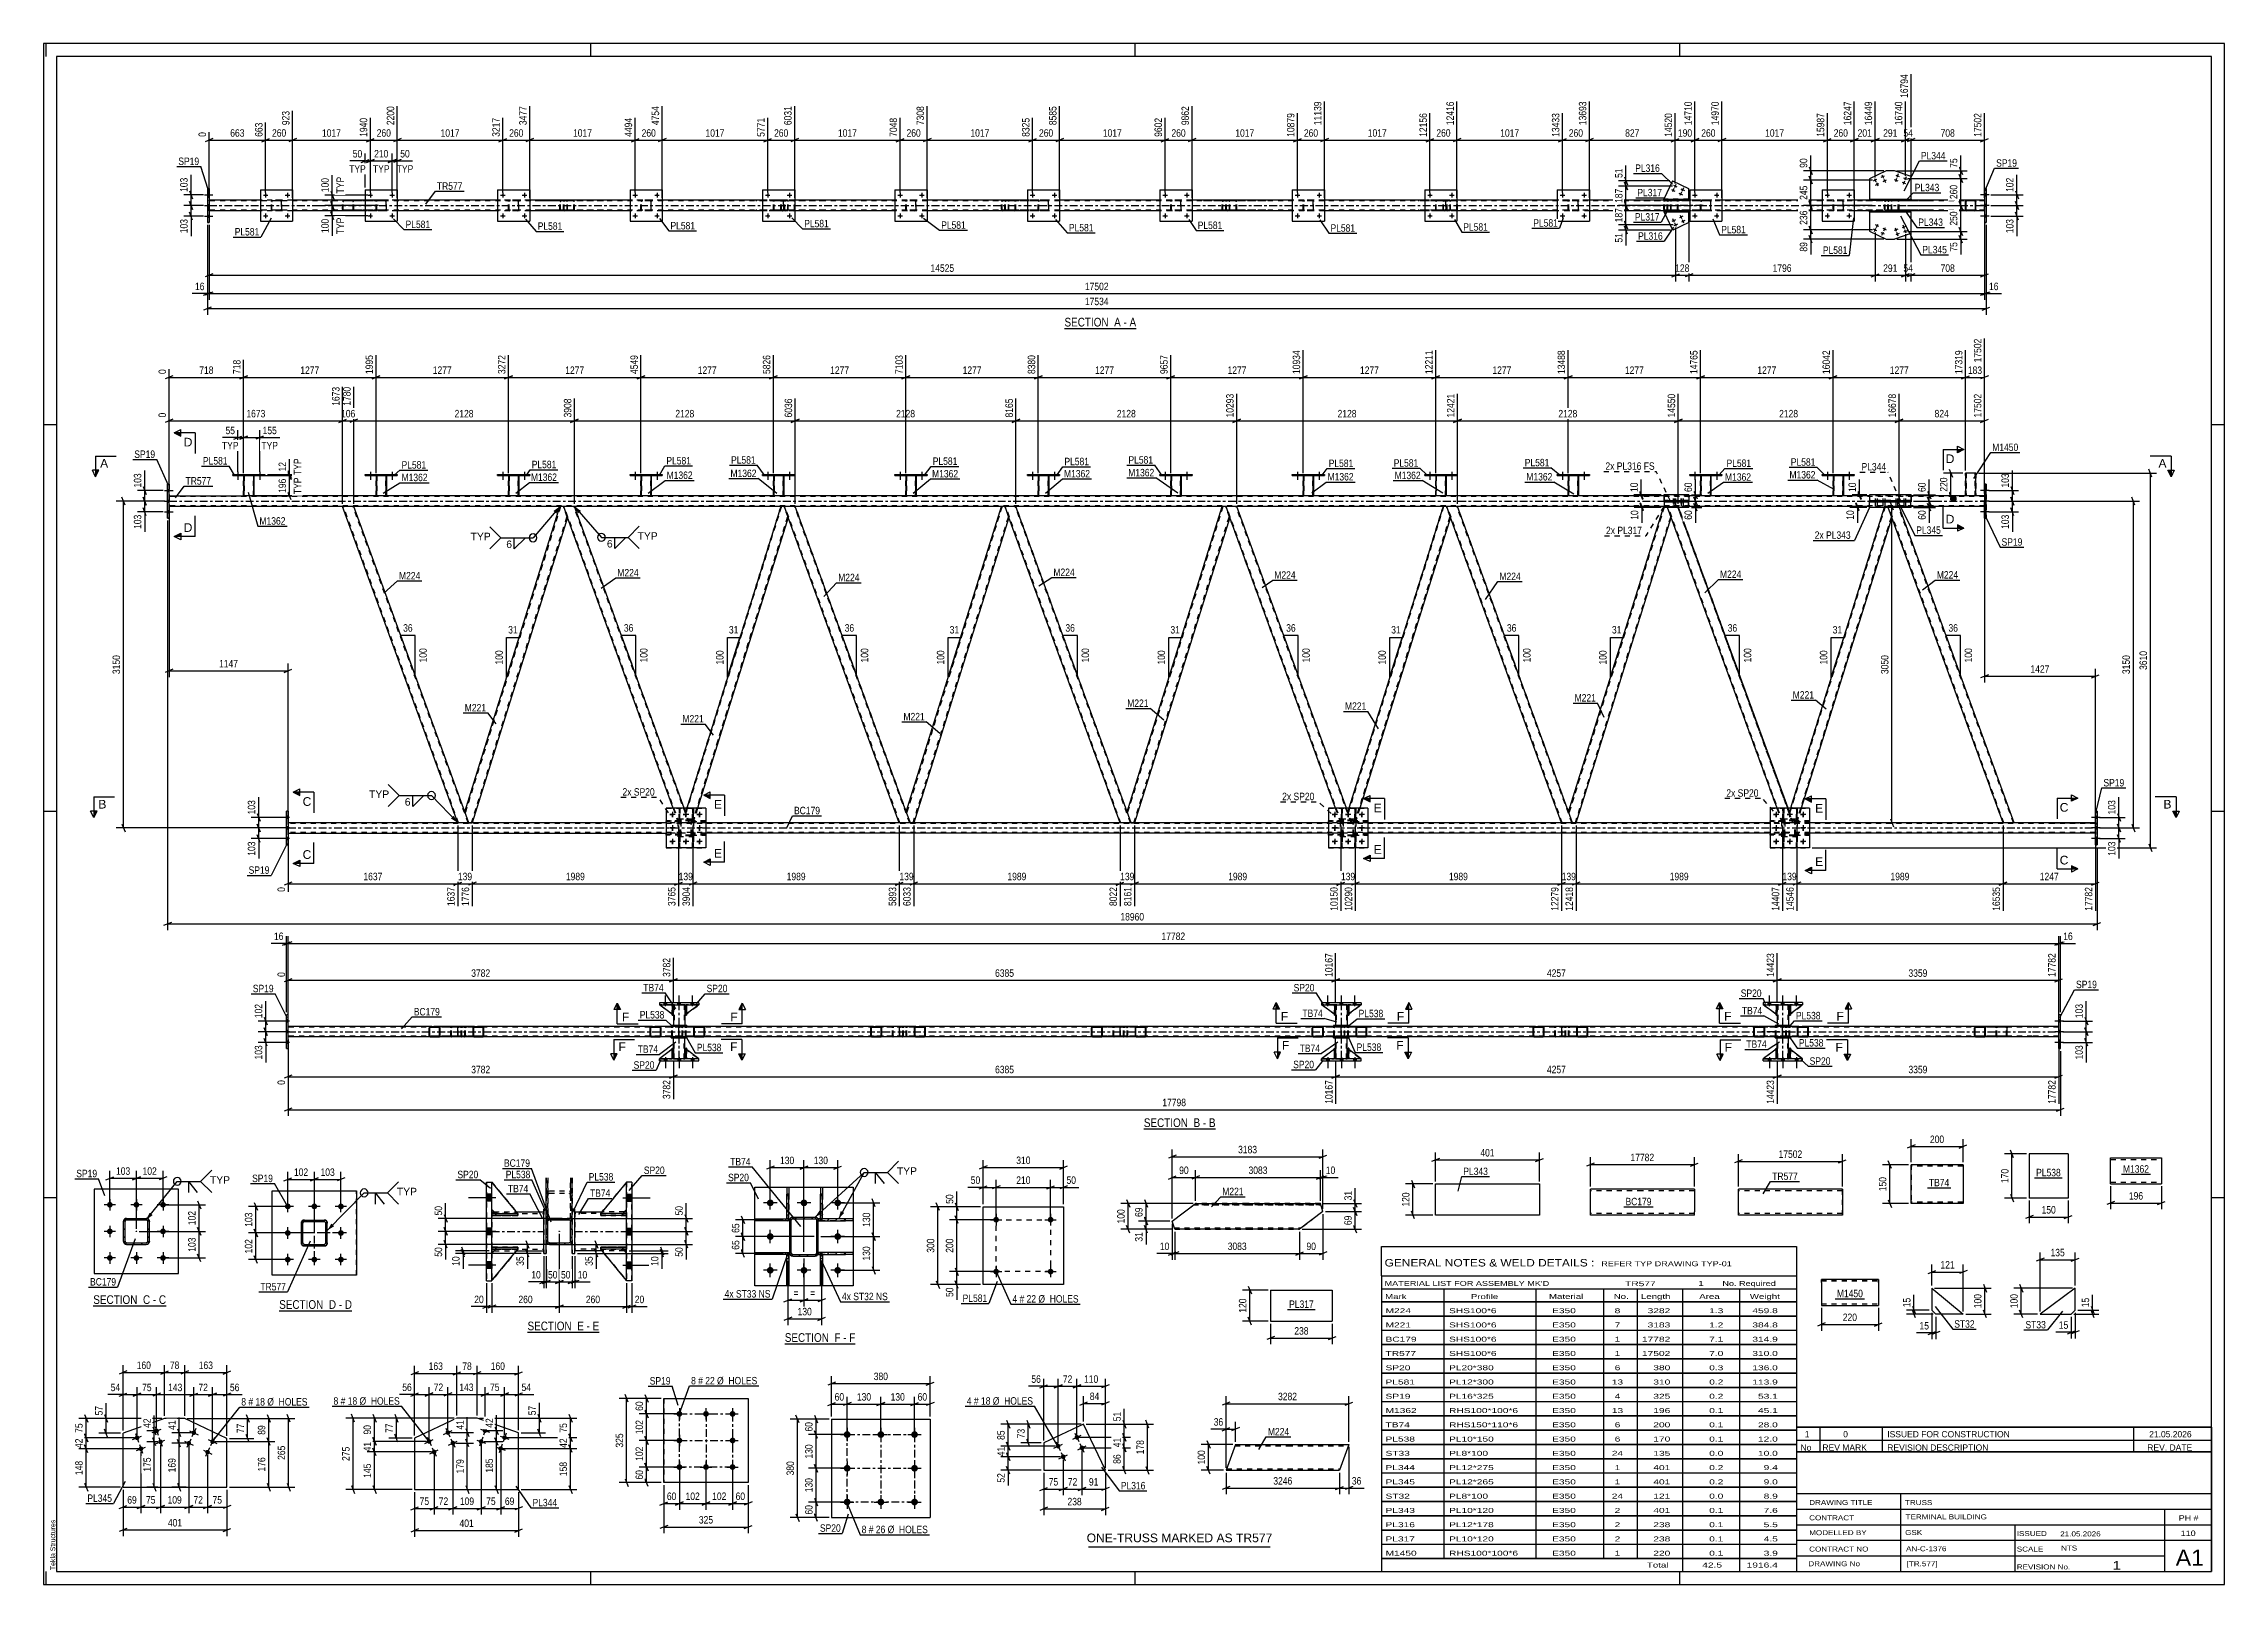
# Paper-space layout 'Layout1' of a CAD drawing. Header units: millimetres. Extents: x 0 to 841, y 0 to 594.
# The model-space entities are those that its viewports show. They can reach past a viewport. Long polylines and large blocks are cut down to what shows.
import ezdxf

# ---------------------------------------------------------------- set-up
doc = ezdxf.new("R2010")
doc.units = ezdxf.units.MM
doc.linetypes.add('DXK_LINE_DOT2', pattern=[3.9198, 1.9599, -1.9599])
doc.linetypes.add('DXK_LINE_DOT3', pattern=[5.9187, 2.979, -0.9799, 0.9799, -0.9799])
doc.layers.add('Viewport layer', color=7, linetype='Continuous', plot=False)
doc.styles.add('Arial', font='ARIAL.TTF', dxfattribs={"height": 0.2})
doc.styles.add('Arial Narrow', font='ARIALN.TTF', dxfattribs={"height": 0.2})

# ---------------------------------------------------------------- blocks, each defined once
blk = doc.blocks.new('Unknown-122568681-18 - 2078')
at = {"color": 6, "linetype": 'Continuous'}
blk.add_line((90.85, 105.47), (118.92, 105.47), dxfattribs=at)
at = {"color": 0, "linetype": 'Continuous'}
blk.add_wipeout([(108.96, 106.22), (108.96, 109.72), (90.85, 109.72), (90.85, 106.22)], dxfattribs=at)
blk.add_wipeout([(112.78, 106.22), (112.78, 109.72), (110.01, 109.72), (110.01, 106.22)], dxfattribs=at)
at = {"color": 7, "linetype": 'Continuous', "style": 'Arial Narrow'}
blk.add_text('SECTION ', height=3.34, dxfattribs=at).set_placement((90.85, 106.22))
at = {"color": 0, "linetype": 'Continuous'}
blk.add_wipeout([(115.1, 106.22), (115.1, 109.72), (113.83, 109.72), (113.83, 106.22)], dxfattribs=at)
blk.add_wipeout([(118.92, 106.22), (118.92, 109.72), (116.15, 109.72), (116.15, 106.22)], dxfattribs=at)
at = {"color": 7, "linetype": 'Continuous', "style": 'Arial Narrow'}
for s, p in [('D', (110.01, 106.22)), ('D', (116.15, 106.22)), ('-', (113.83, 106.22))]:
    blk.add_text(s, height=3.34, dxfattribs=at).set_placement(p)
blk = doc.blocks.new('Unknown-122568681-1133')
at = {"color": 5, "linetype": 'Continuous'}
for p, q in [((841, 594), (0, 594)), ((0, 594), (0, 0)), ((1, 589), (1, 594)), ((836, 589), (5, 589)), ((5, 589), (5, 5)), ((211, 589), (211, 594)), ((421, 589), (421, 594)), ((631, 589), (631, 594)), ((836, 5), (836, 589)), ((841, 0), (841, 594)), ((5, 447), (0, 447)), ((841, 447), (836, 447)), ((5, 298), (0, 298)), ((841, 298), (836, 298)), ((5, 149), (0, 149)), ((841, 149), (836, 149)), ((0, 0), (841, 0)), ((1, 0), (1, 5)), ((5, 5), (836, 5)), ((211, 0), (211, 5)), ((421, 0), (421, 5)), ((631, 0), (631, 5))]:
    blk.add_line(p, q, dxfattribs=at)
at = {"color": 174, "linetype": 'Continuous', "style": 'Arial'}
blk.add_text('Tekla Structures', height=1.9102, rotation=90, dxfattribs=at).set_placement((4.5, 5.5))
blk = doc.blocks.new('Unknown-122568681-11 - 3869')
at = {"color": 6, "linetype": 'Continuous'}
blk.add_line((393.69, 484.2), (421.34, 484.2), dxfattribs=at)
at = {"color": 0, "linetype": 'Continuous'}
blk.add_wipeout([(411.8, 484.95), (411.8, 488.45), (393.69, 488.45), (393.69, 484.95)], dxfattribs=at)
blk.add_wipeout([(415.4, 484.95), (415.4, 488.45), (412.85, 488.45), (412.85, 484.95)], dxfattribs=at)
at = {"color": 7, "linetype": 'Continuous', "style": 'Arial Narrow'}
blk.add_text('SECTION ', height=3.34, dxfattribs=at).set_placement((393.69, 484.95))
at = {"color": 0, "linetype": 'Continuous'}
blk.add_wipeout([(417.73, 484.95), (417.73, 488.45), (416.45, 488.45), (416.45, 484.95)], dxfattribs=at)
blk.add_wipeout([(421.34, 484.95), (421.34, 488.45), (418.78, 488.45), (418.78, 484.95)], dxfattribs=at)
at = {"color": 7, "linetype": 'Continuous', "style": 'Arial Narrow'}
for s, p in [('A', (412.85, 484.95)), ('A', (418.78, 484.95)), ('-', (416.45, 484.95))]:
    blk.add_text(s, height=3.34, dxfattribs=at).set_placement(p)
blk = doc.blocks.new('Unknown-122568681-12 - 6955')
at = {"color": 6, "linetype": 'Continuous'}
blk.add_line((424.29, 175.57), (451.94, 175.57), dxfattribs=at)
at = {"color": 0, "linetype": 'Continuous'}
blk.add_wipeout([(442.4, 176.32), (442.4, 179.82), (424.29, 179.82), (424.29, 176.32)], dxfattribs=at)
blk.add_wipeout([(446, 176.32), (446, 179.82), (443.45, 179.82), (443.45, 176.32)], dxfattribs=at)
at = {"color": 7, "linetype": 'Continuous', "style": 'Arial Narrow'}
blk.add_text('SECTION ', height=3.34, dxfattribs=at).set_placement((424.29, 176.32))
at = {"color": 0, "linetype": 'Continuous'}
blk.add_wipeout([(448.33, 176.32), (448.33, 179.82), (447.05, 179.82), (447.05, 176.32)], dxfattribs=at)
blk.add_wipeout([(451.94, 176.32), (451.94, 179.82), (449.38, 179.82), (449.38, 176.32)], dxfattribs=at)
at = {"color": 7, "linetype": 'Continuous', "style": 'Arial Narrow'}
for s, p in [('B', (443.45, 176.32)), ('-', (447.05, 176.32)), ('B', (449.38, 176.32))]:
    blk.add_text(s, height=3.34, dxfattribs=at).set_placement(p)
blk = doc.blocks.new('Unknown-122568681-13 - 7999')
at = {"color": 6, "linetype": 'Continuous'}
blk.add_line((19.16, 107.36), (47.23, 107.36), dxfattribs=at)
at = {"color": 0, "linetype": 'Continuous'}
blk.add_wipeout([(37.27, 108.11), (37.27, 111.61), (19.16, 111.61), (19.16, 108.11)], dxfattribs=at)
blk.add_wipeout([(41.09, 108.11), (41.09, 111.61), (38.32, 111.61), (38.32, 108.11)], dxfattribs=at)
at = {"color": 7, "linetype": 'Continuous', "style": 'Arial Narrow'}
blk.add_text('SECTION ', height=3.34, dxfattribs=at).set_placement((19.16, 108.11))
at = {"color": 0, "linetype": 'Continuous'}
blk.add_wipeout([(43.41, 108.11), (43.41, 111.61), (42.14, 111.61), (42.14, 108.11)], dxfattribs=at)
blk.add_wipeout([(47.23, 108.11), (47.23, 111.61), (44.46, 111.61), (44.46, 108.11)], dxfattribs=at)
at = {"color": 7, "linetype": 'Continuous', "style": 'Arial Narrow'}
for s, p in [('C', (38.32, 108.11)), ('-', (42.14, 108.11)), ('C', (44.46, 108.11))]:
    blk.add_text(s, height=3.34, dxfattribs=at).set_placement(p)
blk = doc.blocks.new('Unknown-122568681-16 - 2833')
at = {"color": 6, "linetype": 'Continuous'}
blk.add_line((186.62, 97.21), (214.27, 97.21), dxfattribs=at)
at = {"color": 0, "linetype": 'Continuous'}
blk.add_wipeout([(204.73, 97.96), (204.73, 101.46), (186.62, 101.46), (186.62, 97.96)], dxfattribs=at)
blk.add_wipeout([(208.34, 97.96), (208.34, 101.46), (205.78, 101.46), (205.78, 97.96)], dxfattribs=at)
at = {"color": 7, "linetype": 'Continuous', "style": 'Arial Narrow'}
blk.add_text('SECTION ', height=3.34, dxfattribs=at).set_placement((186.62, 97.96))
at = {"color": 0, "linetype": 'Continuous'}
blk.add_wipeout([(210.66, 97.96), (210.66, 101.46), (209.39, 101.46), (209.39, 97.96)], dxfattribs=at)
blk.add_wipeout([(214.27, 97.96), (214.27, 101.46), (211.71, 101.46), (211.71, 97.96)], dxfattribs=at)
at = {"color": 7, "linetype": 'Continuous', "style": 'Arial Narrow'}
for s, p in [('E', (205.78, 97.96)), ('E', (211.71, 97.96)), ('-', (209.39, 97.96))]:
    blk.add_text(s, height=3.34, dxfattribs=at).set_placement(p)
blk = doc.blocks.new('Unknown-122568681-17 - 3463')
at = {"color": 6, "linetype": 'Continuous'}
blk.add_line((285.82, 92.74), (313.03, 92.74), dxfattribs=at)
at = {"color": 0, "linetype": 'Continuous'}
blk.add_wipeout([(303.93, 93.49), (303.93, 96.99), (285.82, 96.99), (285.82, 93.49)], dxfattribs=at)
blk.add_wipeout([(307.32, 93.49), (307.32, 96.99), (304.98, 96.99), (304.98, 93.49)], dxfattribs=at)
at = {"color": 7, "linetype": 'Continuous', "style": 'Arial Narrow'}
blk.add_text('SECTION ', height=3.34, dxfattribs=at).set_placement((285.82, 93.49))
at = {"color": 0, "linetype": 'Continuous'}
blk.add_wipeout([(309.64, 93.49), (309.64, 96.99), (308.37, 96.99), (308.37, 93.49)], dxfattribs=at)
blk.add_wipeout([(313.03, 93.49), (313.03, 96.99), (310.69, 96.99), (310.69, 93.49)], dxfattribs=at)
at = {"color": 7, "linetype": 'Continuous', "style": 'Arial Narrow'}
for s, p in [('F', (304.98, 93.49)), ('-', (308.37, 93.49)), ('F', (310.69, 93.49))]:
    blk.add_text(s, height=3.34, dxfattribs=at).set_placement(p)
blk = doc.blocks.new('Part-122568681-2036 - 2022')
at = {"color": 2, "linetype": 'Continuous'}
for p, q in [((685.59, 116.37), (685.59, 117.57)), ((685.59, 117.57), (685.59, 117.57)), ((707.59, 117.57), (685.59, 117.57)), ((685.59, 116.37), (685.59, 107.66)), ((707.59, 117.48), (707.59, 117.57)), ((707.59, 117.57), (707.59, 117.57)), ((707.59, 117.48), (707.59, 116.37)), ((707.59, 116.37), (707.59, 107.57)), ((685.59, 107.66), (685.59, 107.57)), ((685.59, 107.57), (685.59, 107.57)), ((685.59, 107.57), (707.59, 107.57)), ((707.59, 107.57), (707.59, 107.57))]:
    blk.add_line(p, q, dxfattribs=at)
at = {"color": 7, "linetype": 'DXK_LINE_DOT2'}
for p, q in [((685.59, 117.57), (707.59, 117.57)), ((685.59, 116.97), (685.59, 116.97)), ((685.59, 116.97), (707.59, 116.97)), ((685.59, 116.97), (707.59, 116.97)), ((707.59, 116.37), (707.59, 117.22)), ((707.59, 116.97), (707.59, 116.97)), ((685.59, 108.77), (685.59, 108.77)), ((685.59, 108.77), (685.59, 108.77)), ((685.59, 108.17), (685.59, 108.21)), ((685.59, 108.17), (685.59, 108.17)), ((685.59, 108.17), (707.59, 108.17)), ((685.59, 108.17), (707.59, 108.17)), ((685.59, 107.57), (707.59, 107.57)), ((685.59, 107.57), (685.59, 107.57)), ((707.59, 108.77), (707.59, 108.77)), ((707.59, 108.77), (707.59, 108.77)), ((707.59, 108.17), (707.59, 108.21)), ((707.59, 108.17), (707.59, 108.17)), ((707.59, 107.57), (707.59, 107.57))]:
    blk.add_line(p, q, dxfattribs=at)
blk = doc.blocks.new('Bolt-122568681-7752 - 7718')
at = {"linetype": 'Continuous'}
for points in [[(309.88, 59.05, -1), (309.88, 56.45, -1)], [(322.88, 59.05, -1), (322.88, 56.45, -1)], [(335.88, 59.05, -1), (335.88, 56.45, -1)], [(309.88, 46.05, -1), (309.88, 43.45, -1)], [(335.88, 46.05, -1), (335.88, 43.45, -1)], [(309.88, 33.05, -1), (309.88, 30.45, -1)], [(322.88, 33.05, -1), (322.88, 30.45, -1)], [(335.88, 33.05, -1), (335.88, 30.45, -1)]]:
    blk.add_hatch(color=1, dxfattribs=at).paths.add_polyline_path(points)
at = {"color": 1, "linetype": 'Continuous'}
for p, q in [((309.88, 60.35), (309.88, 55.15)), ((322.88, 60.35), (322.88, 55.15)), ((335.88, 60.35), (335.88, 55.15)), ((307.28, 57.75), (312.48, 57.75)), ((320.28, 57.75), (325.48, 57.75)), ((333.28, 57.75), (338.48, 57.75)), ((307.28, 44.75), (312.48, 44.75)), ((309.88, 47.35), (309.88, 42.15)), ((333.28, 44.75), (338.48, 44.75)), ((335.88, 47.35), (335.88, 42.15)), ((309.88, 34.35), (309.88, 29.15)), ((322.88, 34.35), (322.88, 29.15)), ((335.88, 34.35), (335.88, 29.15)), ((307.28, 31.75), (312.48, 31.75)), ((320.28, 31.75), (325.48, 31.75)), ((333.28, 31.75), (338.48, 31.75))]:
    blk.add_line(p, q, dxfattribs=at)
blk = doc.blocks.new('Part-122568681-7757 - 7718')
at = {"color": 2, "linetype": 'Continuous'}
for p, q in [((303.88, 63.75), (303.88, 25.75)), ((303.88, 63.75), (341.88, 63.75)), ((341.88, 63.75), (341.88, 25.75)), ((303.88, 25.75), (341.88, 25.75))]:
    blk.add_line(p, q, dxfattribs=at)
blk = doc.blocks.new('Part-122568681-2136 - 2078')
at = {"color": 2, "linetype": 'Continuous'}
for p, q in [((88.16, 151.72), (120.66, 151.72)), ((88.16, 119.22), (88.16, 151.72)), ((120.66, 151.72), (120.66, 151.72)), ((120.66, 151.72), (120.66, 119.22)), ((120.66, 119.22), (88.16, 119.22)), ((120.66, 119.22), (120.66, 119.22))]:
    blk.add_line(p, q, dxfattribs=at)
at = {"color": 7, "linetype": 'DXK_LINE_DOT2'}
for p, q in [((88.16, 151.72), (88.16, 151.72)), ((88.16, 119.22), (88.16, 151.72)), ((120.66, 119.22), (120.66, 151.72)), ((88.16, 119.22), (88.16, 119.22))]:
    blk.add_line(p, q, dxfattribs=at)
blk = doc.blocks.new('Bolt-122568681-2181 - 2078')
at = {"linetype": 'Continuous'}
for points in [[(93.06, 145.72), (93.08, 145.95), (93.15, 146.16), (93.27, 146.36), (93.42, 146.54), (93.61, 146.67), (93.82, 146.76), (94.04, 146.81), (94.27, 146.81), (94.5, 146.77), (94.71, 146.67), (94.89, 146.54), (95.05, 146.37), (95.16, 146.17), (95.24, 145.95), (95.26, 145.72), (95.24, 145.49), (95.17, 145.27), (95.05, 145.07), (94.9, 144.9), (94.71, 144.77), (94.5, 144.67), (94.28, 144.62), (94.05, 144.62), (93.82, 144.67), (93.61, 144.77), (93.42, 144.9), (93.27, 145.07), (93.16, 145.27), (93.08, 145.49)], [(103.31, 145.72), (103.33, 145.95), (103.4, 146.16), (103.52, 146.36), (103.67, 146.53), (103.86, 146.67), (104.07, 146.76), (104.29, 146.81), (104.52, 146.81), (104.75, 146.77), (104.96, 146.67), (105.14, 146.54), (105.3, 146.37), (105.41, 146.17), (105.49, 145.95), (105.51, 145.72), (105.49, 145.49), (105.42, 145.27), (105.3, 145.07), (105.15, 144.9), (104.96, 144.77), (104.75, 144.67), (104.53, 144.62), (104.3, 144.62), (104.07, 144.67), (103.86, 144.77), (103.67, 144.9), (103.52, 145.07), (103.41, 145.27), (103.33, 145.49)], [(113.56, 145.72), (113.58, 145.95), (113.65, 146.16), (113.77, 146.36), (113.92, 146.53), (114.11, 146.67), (114.32, 146.76), (114.54, 146.81), (114.77, 146.81), (115, 146.76), (115.21, 146.67), (115.39, 146.54), (115.55, 146.37), (115.66, 146.17), (115.74, 145.95), (115.76, 145.72), (115.74, 145.49), (115.67, 145.27), (115.55, 145.07), (115.4, 144.9), (115.21, 144.77), (115, 144.67), (114.78, 144.62), (114.55, 144.62), (114.32, 144.67), (114.11, 144.76), (113.92, 144.9), (113.77, 145.07), (113.66, 145.27), (113.58, 145.49)], [(93.06, 135.47), (93.08, 135.7), (93.15, 135.91), (93.27, 136.11), (93.42, 136.29), (93.61, 136.42), (93.82, 136.51), (94.04, 136.56), (94.27, 136.56), (94.5, 136.52), (94.71, 136.42), (94.89, 136.29), (95.05, 136.12), (95.16, 135.92), (95.24, 135.7), (95.26, 135.47), (95.24, 135.24), (95.17, 135.02), (95.05, 134.82), (94.9, 134.65), (94.71, 134.52), (94.5, 134.42), (94.28, 134.37), (94.05, 134.37), (93.82, 134.42), (93.61, 134.52), (93.42, 134.65), (93.27, 134.82), (93.16, 135.02), (93.08, 135.24)], [(113.56, 135.47), (113.58, 135.7), (113.65, 135.91), (113.77, 136.11), (113.92, 136.28), (114.11, 136.42), (114.32, 136.51), (114.54, 136.56), (114.77, 136.56), (115, 136.51), (115.21, 136.42), (115.39, 136.29), (115.55, 136.12), (115.66, 135.92), (115.74, 135.7), (115.76, 135.47), (115.74, 135.24), (115.67, 135.02), (115.55, 134.82), (115.4, 134.65), (115.21, 134.52), (115, 134.42), (114.78, 134.37), (114.55, 134.37), (114.32, 134.42), (114.11, 134.51), (113.92, 134.65), (113.77, 134.82), (113.66, 135.02), (113.58, 135.24)], [(93.06, 125.22), (93.08, 125.45), (93.15, 125.66), (93.27, 125.86), (93.42, 126.04), (93.61, 126.17), (93.82, 126.26), (94.04, 126.31), (94.27, 126.31), (94.5, 126.27), (94.71, 126.17), (94.89, 126.04), (95.05, 125.87), (95.16, 125.67), (95.24, 125.45), (95.26, 125.22), (95.24, 124.99), (95.16, 124.77), (95.05, 124.57), (94.9, 124.4), (94.71, 124.27), (94.5, 124.17), (94.28, 124.12), (94.05, 124.12), (93.82, 124.17), (93.61, 124.27), (93.42, 124.4), (93.27, 124.57), (93.16, 124.77), (93.08, 124.99)], [(103.31, 125.22), (103.33, 125.45), (103.4, 125.66), (103.52, 125.86), (103.67, 126.03), (103.86, 126.17), (104.07, 126.26), (104.29, 126.31), (104.52, 126.31), (104.75, 126.27), (104.96, 126.17), (105.14, 126.04), (105.3, 125.87), (105.41, 125.67), (105.49, 125.45), (105.51, 125.22), (105.49, 124.99), (105.41, 124.77), (105.3, 124.57), (105.15, 124.4), (104.96, 124.27), (104.75, 124.17), (104.53, 124.12), (104.3, 124.12), (104.07, 124.17), (103.86, 124.27), (103.67, 124.4), (103.52, 124.57), (103.41, 124.77), (103.33, 124.99)], [(113.56, 125.22), (113.58, 125.45), (113.65, 125.66), (113.77, 125.86), (113.92, 126.03), (114.11, 126.17), (114.32, 126.26), (114.54, 126.31), (114.77, 126.31), (115, 126.26), (115.21, 126.17), (115.39, 126.04), (115.55, 125.87), (115.66, 125.67), (115.74, 125.45), (115.76, 125.22), (115.74, 124.99), (115.66, 124.77), (115.55, 124.57), (115.4, 124.4), (115.21, 124.27), (115, 124.17), (114.78, 124.12), (114.55, 124.12), (114.32, 124.17), (114.11, 124.26), (113.92, 124.4), (113.77, 124.57), (113.66, 124.77), (113.58, 124.99)]]:
    blk.add_hatch(color=1, dxfattribs=at).paths.add_polyline_path(points)
at = {"color": 1, "linetype": 'Continuous'}
for p, q in [((96.36, 145.72), (91.96, 145.72)), ((94.16, 143.52), (94.16, 147.92)), ((106.61, 145.72), (102.21, 145.72)), ((104.41, 143.52), (104.41, 147.92)), ((116.86, 145.72), (112.46, 145.72)), ((114.66, 143.52), (114.66, 147.92)), ((96.36, 135.47), (91.96, 135.47)), ((94.16, 133.27), (94.16, 137.67)), ((116.86, 135.47), (112.46, 135.47)), ((114.66, 133.27), (114.66, 137.67)), ((94.16, 123.02), (94.16, 127.42)), ((104.41, 123.02), (104.41, 127.42)), ((114.66, 123.02), (114.66, 127.42)), ((96.36, 125.22), (91.96, 125.22)), ((106.61, 125.22), (102.21, 125.22)), ((116.86, 125.22), (112.46, 125.22))]:
    blk.add_line(p, q, dxfattribs=at)
blk = doc.blocks.new('Part-122568681-2239 - 2078')
at = {"linetype": 'Continuous'}
h = blk.add_hatch(dxfattribs=at)
h.set_pattern_fill('', scale=0.7, style=0, pattern_type=0)
h.set_pattern_definition([(45, (100.6096, 140.4685), (-1.57154, 1.57154), [])])
h.paths.add_polyline_path([(108.21, 140.47), (100.61, 140.47), (100.15, 140.38), (99.76, 140.12), (99.5, 139.73), (99.41, 139.27), (99.41, 131.67), (99.5, 131.21), (99.76, 130.82), (100.15, 130.56), (100.61, 130.47), (108.21, 130.47), (108.67, 130.56), (109.06, 130.82), (109.32, 131.21), (109.41, 131.67), (109.41, 139.27), (109.32, 139.73), (109.06, 140.12), (108.67, 140.38)])
h.paths.add_polyline_path([(108.76, 139.5), (108.81, 139.27), (108.81, 131.67), (108.76, 131.44), (108.63, 131.24), (108.44, 131.11), (108.21, 131.07), (100.61, 131.07), (100.38, 131.11), (100.19, 131.24), (100.06, 131.44), (100.01, 131.67), (100.01, 139.27), (100.06, 139.5), (100.19, 139.69), (100.38, 139.82), (100.61, 139.87), (108.21, 139.87), (108.44, 139.82), (108.63, 139.69)])
at = {"color": 7, "linetype": 'DXK_LINE_DOT3'}
for p, q in [((104.41, 125.47), (104.41, 145.47)), ((114.41, 135.47), (94.41, 135.47))]:
    blk.add_line(p, q, dxfattribs=at)
at = {"color": 7, "linetype": 'DXK_LINE_DOT2'}
for p, q in [((99.41, 139.27), (99.5, 139.73)), ((99.41, 131.67), (99.41, 139.27)), ((100.06, 139.5), (100.01, 139.27)), ((100.01, 131.67), (100.01, 139.27)), ((100.19, 139.69), (100.06, 139.5)), ((100.15, 140.38), (100.61, 140.47)), ((100.38, 139.82), (100.19, 139.69)), ((100.61, 139.87), (100.38, 139.82)), ((100.61, 140.47), (108.21, 140.47)), ((100.61, 139.87), (108.21, 139.87)), ((108.21, 140.47), (108.67, 140.38)), ((108.44, 139.82), (108.21, 139.87)), ((108.63, 139.69), (108.44, 139.82)), ((108.76, 139.5), (108.63, 139.69)), ((108.81, 139.27), (108.76, 139.5)), ((108.81, 131.67), (108.81, 139.27)), ((109.32, 139.73), (109.41, 139.27)), ((109.41, 131.67), (109.41, 139.27)), ((99.5, 131.21), (99.41, 131.67)), ((100.01, 131.67), (100.06, 131.44)), ((100.06, 131.44), (100.19, 131.24)), ((100.61, 130.47), (100.15, 130.56)), ((100.19, 131.24), (100.38, 131.11)), ((100.38, 131.11), (100.61, 131.07)), ((100.61, 131.07), (108.21, 131.07)), ((100.61, 130.47), (108.21, 130.47)), ((108.21, 131.07), (108.44, 131.11)), ((108.67, 130.56), (108.21, 130.47)), ((108.44, 131.11), (108.63, 131.24)), ((108.63, 131.24), (108.76, 131.44)), ((108.76, 131.44), (108.81, 131.67)), ((109.41, 131.67), (109.32, 131.21))]:
    blk.add_line(p, q, dxfattribs=at)
at = {"color": 2, "linetype": 'Continuous'}
for p, q in [((99.5, 139.73), (99.41, 139.27)), ((99.41, 131.67), (99.41, 139.27)), ((100.01, 139.27), (100.06, 139.5)), ((100.01, 131.67), (100.01, 139.27)), ((100.06, 139.5), (100.19, 139.69)), ((100.61, 140.47), (100.15, 140.38)), ((100.19, 139.69), (100.38, 139.82)), ((100.38, 139.82), (100.61, 139.87)), ((100.61, 140.47), (108.21, 140.47)), ((100.61, 139.87), (108.21, 139.87)), ((108.67, 140.38), (108.21, 140.47)), ((108.21, 139.87), (108.44, 139.82)), ((108.44, 139.82), (108.63, 139.69)), ((108.63, 139.69), (108.76, 139.5)), ((108.76, 139.5), (108.81, 139.27)), ((108.81, 131.67), (108.81, 139.27)), ((109.41, 139.27), (109.32, 139.73)), ((109.41, 131.67), (109.41, 139.27)), ((99.41, 131.67), (99.5, 131.21)), ((100.06, 131.44), (100.01, 131.67)), ((100.19, 131.24), (100.06, 131.44)), ((100.15, 130.56), (100.61, 130.47)), ((100.38, 131.11), (100.19, 131.24)), ((100.61, 131.07), (100.38, 131.11)), ((100.61, 131.07), (108.21, 131.07)), ((100.61, 130.47), (108.21, 130.47)), ((108.44, 131.11), (108.21, 131.07)), ((108.21, 130.47), (108.67, 130.56)), ((108.63, 131.24), (108.44, 131.11)), ((108.76, 131.44), (108.63, 131.24)), ((108.81, 131.67), (108.76, 131.44)), ((109.32, 131.21), (109.41, 131.67))]:
    blk.add_line(p, q, dxfattribs=at)
at = {"color": 7, "linetype": 'DXK_LINE_DOT2'}
for centre, start, end in [((100.61, 139.27), 112.5, 157.5), ((108.21, 139.27), 22.5, 67.5), ((100.61, 131.67), 202.5, 247.5), ((108.21, 131.67), 292.5, 337.5)]:
    blk.add_arc(centre, 1.2, start, end, dxfattribs=at)
at = {"color": 2, "linetype": 'Continuous'}
for centre, start, end in [((100.61, 139.27), 112.5, 157.5), ((108.21, 139.27), 22.5, 67.5), ((100.61, 131.67), 202.5, 247.5), ((108.21, 131.67), 292.5, 337.5)]:
    blk.add_arc(centre, 1.2, start, end, dxfattribs=at)
blk = doc.blocks.new('Part-122568681-4147 - 3869')
at = {"color": 7, "linetype": 'DXK_LINE_DOT2'}
for p, q in [((281.44, 533.11), (281.48, 533.3)), ((281.48, 533.3), (281.44, 533.11)), ((281.44, 530.07), (281.44, 533.11)), ((281.48, 529.89), (281.44, 530.07)), ((281.44, 530.07), (281.48, 529.89)), ((281.68, 533.11), (281.7, 533.2)), ((281.68, 530.07), (281.68, 533.11)), ((281.7, 529.98), (281.68, 530.07)), ((281.7, 533.2), (281.75, 533.28)), ((281.75, 529.9), (281.7, 529.98)), ((281.74, 533.56), (281.92, 533.59)), ((281.92, 533.59), (281.74, 533.56)), ((281.75, 533.28), (281.83, 533.33)), ((281.83, 529.85), (281.75, 529.9)), ((281.83, 533.33), (281.92, 533.35)), ((281.92, 529.83), (281.83, 529.85)), ((284.96, 533.59), (281.92, 533.59)), ((284.96, 533.35), (281.92, 533.35)), ((284.96, 529.83), (281.92, 529.83)), ((284.96, 533.59), (285.15, 533.56)), ((285.15, 533.56), (284.96, 533.59)), ((284.96, 533.35), (285.05, 533.33)), ((285.05, 529.85), (284.96, 529.83)), ((285.05, 533.33), (285.13, 533.28)), ((285.13, 529.9), (285.05, 529.85)), ((285.13, 533.28), (285.18, 533.2)), ((285.18, 529.98), (285.13, 529.9)), ((285.18, 533.2), (285.2, 533.11)), ((285.2, 530.07), (285.18, 529.98)), ((285.2, 533.11), (285.2, 530.07)), ((285.41, 533.3), (285.44, 533.11)), ((285.44, 533.11), (285.41, 533.3)), ((285.44, 530.07), (285.41, 529.89)), ((285.41, 529.89), (285.44, 530.07)), ((285.44, 530.07), (285.44, 533.11)), ((281.92, 529.59), (281.74, 529.63)), ((281.74, 529.63), (281.92, 529.59)), ((284.96, 529.59), (281.92, 529.59)), ((285.15, 529.63), (284.96, 529.59)), ((284.96, 529.59), (285.15, 529.63))]:
    blk.add_line(p, q, dxfattribs=at)
at = {"color": 7, "linetype": 'DXK_LINE_DOT3'}
blk.add_line((283.44, 531.59), (283.44, 531.59), dxfattribs=at)
at = {"color": 7, "linetype": 'DXK_LINE_DOT2'}
for centre, start, end in [((281.92, 533.11), 112.50027, 157.50027), ((281.92, 533.11), 112.50027, 157.50027), ((281.92, 530.07), 202.50027, 247.50027), ((281.92, 530.07), 202.50027, 247.50027), ((284.96, 533.11), 22.50027, 67.50027), ((284.96, 533.11), 22.50027, 67.50027), ((284.96, 530.07), 292.50027, 337.50027), ((284.96, 530.07), 292.50027, 337.50027)]:
    blk.add_arc(centre, 0.48, start, end, dxfattribs=at)
blk = doc.blocks.new('Bolt-122568681-3882 - 3869')
at = {"linetype": 'Continuous'}
for points in [[(628.29, 525.59, -1), (628.94, 525.9, -1)], [(629.06, 523.96, -1), (629.71, 524.27, -1)], [(631.19, 526.96, -1), (631.84, 527.26, -1)], [(631.96, 525.33, -1), (632.61, 525.64, -1)]]:
    blk.add_hatch(color=1, dxfattribs=at).paths.add_polyline_path(points)
at = {"color": 1, "linetype": 'Continuous'}
for p, q in [((629.27, 526.05), (627.97, 525.43)), ((628.93, 525.09), (628.31, 526.39)), ((630.04, 524.42), (628.74, 523.81)), ((629.7, 523.46), (629.08, 524.77)), ((632.16, 527.42), (630.86, 526.8)), ((631.82, 526.46), (631.2, 527.76)), ((632.93, 525.79), (631.63, 525.17)), ((632.59, 524.83), (631.97, 526.13))]:
    blk.add_line(p, q, dxfattribs=at)
blk = doc.blocks.new('Part-122568681-4002 - 3869')
at = {"color": 7, "linetype": 'DXK_LINE_DOT2'}
for p, q in [((286.86, 533.59), (274.71, 533.59)), ((286.86, 533.35), (274.71, 533.35)), ((286.86, 529.83), (274.71, 529.83)), ((284.31, 533.3), (284.27, 533.11)), ((284.27, 530.07), (284.27, 533.11)), ((284.27, 530.07), (284.31, 529.89)), ((284.52, 533.11), (284.54, 533.2)), ((284.52, 530.07), (284.52, 533.11)), ((284.54, 529.98), (284.52, 530.07)), ((284.54, 533.2), (284.6, 533.28)), ((284.6, 529.9), (284.54, 529.98)), ((284.77, 533.59), (284.58, 533.56)), ((284.6, 533.28), (284.68, 533.33)), ((284.68, 529.85), (284.6, 529.9)), ((284.68, 533.33), (284.77, 533.35)), ((284.77, 529.83), (284.68, 529.85)), ((285.59, 533.35), (285.59, 533.59)), ((285.59, 529.59), (285.59, 529.83)), ((286.97, 533.56), (286.86, 533.59)), ((286.86, 533.35), (286.92, 533.33)), ((286.92, 529.85), (286.86, 529.83)), ((286.92, 533.33), (286.96, 533.28)), ((286.96, 529.9), (286.92, 529.85)), ((286.96, 533.28), (286.99, 533.2)), ((286.99, 529.98), (286.96, 529.9)), ((287.06, 533.45), (286.97, 533.56)), ((286.99, 533.2), (287, 533.11)), ((287, 530.07), (286.99, 529.98)), ((287, 530.07), (287, 533.11)), ((287.12, 533.3), (287.06, 533.45)), ((287.06, 529.73), (287.12, 529.89)), ((287.14, 533.11), (287.12, 533.3)), ((287.12, 529.89), (287.14, 530.07)), ((287.14, 530.07), (287.14, 533.11)), ((286.86, 529.59), (274.71, 529.59)), ((284.58, 529.63), (284.77, 529.59)), ((286.86, 529.59), (286.97, 529.63)), ((286.97, 529.63), (287.06, 529.73))]:
    blk.add_line(p, q, dxfattribs=at)
for centre, start, end in [((284.76, 533.1), 111.19437, 156.15086), ((284.76, 530.09), 203.84968, 248.80617)]:
    blk.add_arc(centre, 0.492, start, end, dxfattribs=at)
blk = doc.blocks.new('Part-122568681-3938 - 3869')
at = {"color": 7, "linetype": 'DXK_LINE_DOT2'}
for p, q in [((587.93, 533.11), (587.96, 533.3)), ((587.96, 533.3), (587.93, 533.11)), ((587.93, 530.07), (587.93, 533.11)), ((587.96, 529.89), (587.93, 530.07)), ((587.93, 530.07), (587.96, 529.89)), ((588.17, 533.11), (588.18, 533.21)), ((588.17, 530.07), (588.17, 533.11)), ((588.18, 529.98), (588.17, 530.07)), ((588.18, 533.21), (588.24, 533.28)), ((588.24, 529.9), (588.18, 529.98)), ((588.22, 533.56), (588.41, 533.59)), ((588.41, 533.59), (588.22, 533.56)), ((588.24, 533.28), (588.31, 533.34)), ((588.31, 529.85), (588.24, 529.9)), ((588.31, 533.34), (588.41, 533.35)), ((588.41, 529.83), (588.31, 529.85)), ((591.45, 533.59), (588.41, 533.59)), ((591.45, 533.35), (588.41, 533.35)), ((591.45, 529.83), (588.41, 529.83)), ((591.45, 533.59), (591.63, 533.56)), ((591.63, 533.56), (591.45, 533.59)), ((591.45, 533.35), (591.54, 533.34)), ((591.54, 529.85), (591.45, 529.83)), ((591.54, 533.34), (591.62, 533.28)), ((591.62, 529.9), (591.54, 529.85)), ((591.62, 533.28), (591.67, 533.21)), ((591.67, 529.98), (591.62, 529.9)), ((591.67, 533.21), (591.69, 533.11)), ((591.69, 530.07), (591.67, 529.98)), ((591.69, 533.11), (591.69, 530.07)), ((591.89, 533.3), (591.93, 533.11)), ((591.93, 533.11), (591.89, 533.3)), ((591.93, 530.07), (591.89, 529.89)), ((591.89, 529.89), (591.93, 530.07)), ((591.93, 530.07), (591.93, 533.11)), ((588.41, 529.59), (588.22, 529.63)), ((588.22, 529.63), (588.41, 529.59)), ((591.45, 529.59), (588.41, 529.59)), ((591.63, 529.63), (591.45, 529.59)), ((591.45, 529.59), (591.63, 529.63))]:
    blk.add_line(p, q, dxfattribs=at)
at = {"color": 7, "linetype": 'DXK_LINE_DOT3'}
blk.add_line((589.93, 531.59), (589.93, 531.59), dxfattribs=at)
at = {"color": 7, "linetype": 'DXK_LINE_DOT2'}
for centre, start, end in [((588.41, 533.11), 112.50027, 157.50027), ((588.41, 533.11), 112.50027, 157.50027), ((588.41, 530.07), 202.50027, 247.50027), ((588.41, 530.07), 202.50027, 247.50027), ((591.45, 533.11), 22.50027, 67.50027), ((591.45, 533.11), 22.50027, 67.50027), ((591.45, 530.07), 292.50027, 337.50027), ((591.45, 530.07), 292.50027, 337.50027)]:
    blk.add_arc(centre, 0.48, start, end, dxfattribs=at)
blk = doc.blocks.new('Part-122568681-3887 - 3869')
at = {"color": 2, "linetype": 'Continuous'}
for p, q in [((634.51, 529.59), (625, 529.59)), ((625, 529.19), (625, 529.59)), ((625, 529.19), (634.51, 529.19)), ((634.51, 529.19), (634.51, 529.59))]:
    blk.add_line(p, q, dxfattribs=at)
blk = doc.blocks.new('Part-122568681-3999 - 3869')
at = {"color": 7, "linetype": 'DXK_LINE_DOT3'}
blk.add_line((640.01, 531.59), (624.83, 531.59), dxfattribs=at)
at = {"color": 7, "linetype": 'DXK_LINE_DOT2'}
for p, q in [((626.16, 533.3), (626.13, 533.11)), ((626.13, 530.07), (626.13, 533.11)), ((626.13, 530.07), (626.16, 529.89)), ((626.16, 533.3), (626.16, 533.3)), ((626.38, 533.11), (626.4, 533.21)), ((626.38, 530.07), (626.38, 533.11)), ((626.4, 529.98), (626.38, 530.07)), ((626.4, 533.21), (626.46, 533.28)), ((626.46, 529.9), (626.4, 529.98)), ((626.63, 533.59), (626.44, 533.56)), ((626.46, 533.28), (626.54, 533.34)), ((626.46, 529.9), (626.48, 529.89)), ((626.48, 529.89), (626.54, 529.85)), ((626.54, 533.34), (626.64, 533.35)), ((626.54, 529.85), (626.64, 529.83)), ((626.64, 533.59), (626.63, 533.59)), ((634.32, 533.59), (626.64, 533.59)), ((641.62, 533.35), (626.64, 533.35)), ((641.62, 529.83), (626.64, 529.83)), ((630.07, 533.56), (629.87, 533.59)), ((629.87, 533.35), (629.97, 533.34)), ((629.97, 529.85), (629.87, 529.83)), ((629.97, 533.34), (630.05, 533.28)), ((630.05, 529.9), (629.97, 529.85)), ((630.05, 533.28), (630.11, 533.21)), ((630.11, 529.98), (630.05, 529.9)), ((630.11, 533.21), (630.13, 533.11)), ((630.13, 530.07), (630.11, 529.98)), ((630.13, 530.07), (630.13, 533.11)), ((630.38, 533.11), (630.34, 533.3)), ((630.34, 533.3), (630.34, 533.3)), ((630.34, 529.89), (630.38, 530.07)), ((630.38, 530.07), (630.38, 533.11)), ((641.62, 533.59), (634.81, 533.59)), ((626.44, 529.63), (626.45, 529.63)), ((626.45, 529.63), (626.64, 529.59)), ((641.62, 529.59), (626.64, 529.59)), ((629.87, 529.59), (630.07, 529.63))]:
    blk.add_line(p, q, dxfattribs=at)
at = {"color": 2, "linetype": 'Continuous'}
blk.add_line((634.81, 533.59), (634.32, 533.59), dxfattribs=at)
at = {"color": 7, "linetype": 'DXK_LINE_DOT2'}
for centre, start, end in [((626.62, 533.09), 110.75859, 155.68031), ((629.89, 530.09), 290.75859, 335.68031)]:
    blk.add_arc(centre, 0.496, start, end, dxfattribs=at)
blk = doc.blocks.new('Bolt-122568681-3935 - 3869')
at = {"linetype": 'Continuous'}
for points in [[(126.44, 535.59, -1), (125.56, 535.59, -1)], [(134.84, 535.59, -1), (133.96, 535.59, -1)]]:
    blk.add_hatch(color=1, dxfattribs=at).paths.add_polyline_path(points)
at = {"color": 1, "linetype": 'Continuous'}
for p, q in [((125.12, 535.59), (126.88, 535.59)), ((126, 536.47), (126, 534.71)), ((133.52, 535.59), (135.28, 535.59)), ((134.4, 536.47), (134.4, 534.71))]:
    blk.add_line(p, q, dxfattribs=at)
blk = doc.blocks.new('Bolt-122568681-3871 - 3869')
at = {"linetype": 'Continuous'}
for points in [[(629.53, 538.92, -1), (628.88, 539.23, -1)], [(628.76, 537.29, -1), (628.11, 537.6, -1)], [(631.65, 535.92, -1), (631, 536.23, -1)], [(632.42, 537.55, -1), (631.77, 537.86, -1)]]:
    blk.add_hatch(color=1, dxfattribs=at).paths.add_polyline_path(points)
at = {"color": 1, "linetype": 'Continuous'}
for p, q in [((628.55, 539.38), (629.85, 538.76)), ((629.51, 539.72), (628.89, 538.42)), ((632.4, 538.35), (631.79, 537.05)), ((627.78, 537.75), (629.08, 537.14)), ((628.74, 538.1), (628.12, 536.8)), ((630.67, 536.38), (631.97, 535.77)), ((631.63, 536.73), (631.02, 535.43)), ((631.44, 538.01), (632.74, 537.4))]:
    blk.add_line(p, q, dxfattribs=at)
blk = doc.blocks.new('Bolt-122568681-3936 - 3869')
at = {"linetype": 'Continuous'}
for points in [[(126.44, 527.59, -1), (125.56, 527.59, -1)], [(134.84, 527.59, -1), (133.96, 527.59, -1)]]:
    blk.add_hatch(color=1, dxfattribs=at).paths.add_polyline_path(points)
at = {"color": 1, "linetype": 'Continuous'}
for p, q in [((125.12, 527.59), (126.88, 527.59)), ((126, 528.47), (126, 526.71)), ((133.52, 527.59), (135.28, 527.59)), ((134.4, 528.47), (134.4, 526.71))]:
    blk.add_line(p, q, dxfattribs=at)
blk = doc.blocks.new('Part-122568681-3876 - 3869')
at = {"color": 2, "linetype": 'Continuous'}
for p, q in [((624.81, 533.59), (624.81, 533.99)), ((624.81, 533.99), (634.32, 533.99)), ((624.81, 533.59), (624.81, 533.59)), ((624.81, 533.59), (634.32, 533.59)), ((634.32, 533.59), (634.32, 533.99)), ((634.32, 533.59), (634.32, 533.59))]:
    blk.add_line(p, q, dxfattribs=at)
at = {"color": 7, "linetype": 'DXK_LINE_DOT2'}
for p, q in [((624.81, 533.99), (624.81, 533.99)), ((624.81, 533.99), (634.32, 533.99)), ((634.32, 533.59), (624.81, 533.59)), ((634.32, 533.99), (634.32, 533.99))]:
    blk.add_line(p, q, dxfattribs=at)
blk = doc.blocks.new('Part-122568681-3881 - 3869')
at = {"color": 2, "linetype": 'Continuous'}
for p, q in [((628.17, 541.11), (624.81, 533.99)), ((628.17, 541.11), (634.32, 538.2)), ((634.32, 538.2), (634.32, 533.99))]:
    blk.add_line(p, q, dxfattribs=at)
at = {"color": 7, "linetype": 'DXK_LINE_DOT2'}
blk.add_line((634.32, 533.99), (624.81, 533.99), dxfattribs=at)
blk = doc.blocks.new('Bolt-122568681-4149 - 3869')
at = {"linetype": 'Continuous'}
for points in [[(279.68, 527.59, -1), (278.8, 527.59, -1)], [(288.08, 527.59, -1), (287.2, 527.59, -1)]]:
    blk.add_hatch(color=1, dxfattribs=at).paths.add_polyline_path(points)
at = {"color": 1, "linetype": 'Continuous'}
for p, q in [((278.36, 527.59), (280.12, 527.59)), ((279.24, 528.47), (279.24, 526.71)), ((286.76, 527.59), (288.52, 527.59)), ((287.64, 528.47), (287.64, 526.71))]:
    blk.add_line(p, q, dxfattribs=at)
blk = doc.blocks.new('Part-122568681-4016 - 3869')
at = {"color": 7, "linetype": 'DXK_LINE_DOT2'}
for p, q in [((455.9, 533.3), (455.86, 533.11)), ((455.86, 530.07), (455.86, 533.11)), ((455.86, 530.07), (455.9, 529.89)), ((455.9, 533.3), (455.9, 533.3)), ((456.11, 533.11), (456.13, 533.21)), ((456.11, 530.07), (456.11, 533.11)), ((456.13, 529.98), (456.11, 530.07)), ((456.13, 533.21), (456.19, 533.28)), ((456.19, 529.9), (456.13, 529.98)), ((456.37, 533.59), (456.17, 533.56)), ((456.19, 533.28), (456.27, 533.34)), ((456.27, 529.85), (456.19, 529.9)), ((456.27, 533.34), (456.37, 533.35)), ((456.37, 529.83), (456.27, 529.85)), ((471.36, 533.35), (456.37, 533.35)), ((471.36, 529.83), (456.37, 529.83)), ((459.8, 533.56), (459.6, 533.59)), ((459.6, 533.35), (459.7, 533.34)), ((459.7, 529.85), (459.6, 529.83)), ((459.7, 533.34), (459.78, 533.28)), ((459.78, 529.9), (459.7, 529.85)), ((459.78, 533.28), (459.84, 533.21)), ((459.84, 529.98), (459.78, 529.9)), ((459.84, 533.21), (459.86, 533.11)), ((459.86, 530.07), (459.84, 529.98)), ((459.86, 530.07), (459.86, 533.11)), ((460.11, 533.11), (460.07, 533.3)), ((460.07, 533.3), (460.07, 533.3)), ((460.07, 529.89), (460.11, 530.07)), ((460.11, 530.07), (460.11, 533.11)), ((456.17, 529.63), (456.37, 529.59)), ((471.36, 529.59), (456.37, 529.59)), ((459.6, 529.59), (459.8, 529.63))]:
    blk.add_line(p, q, dxfattribs=at)
at = {"color": 2, "linetype": 'Continuous'}
blk.add_line((471.36, 533.59), (456.37, 533.59), dxfattribs=at)
at = {"color": 7, "linetype": 'DXK_LINE_DOT2'}
for centre, start, end in [((456.35, 533.09), 110.75859, 155.68031), ((456.35, 530.09), 204.32023, 249.24195), ((459.62, 533.09), 24.32023, 69.24195), ((459.62, 530.09), 290.75859, 335.68031)]:
    blk.add_arc(centre, 0.496, start, end, dxfattribs=at)
blk = doc.blocks.new('Part-122568681-3892 - 3869')
at = {"color": 2, "linetype": 'Continuous'}
for p, q in [((628.36, 522.08), (625, 529.19)), ((634.51, 524.99), (628.36, 522.08)), ((634.51, 524.99), (634.51, 529.19))]:
    blk.add_line(p, q, dxfattribs=at)
at = {"color": 7, "linetype": 'DXK_LINE_DOT2'}
blk.add_line((634.51, 529.19), (625, 529.19), dxfattribs=at)
blk = doc.blocks.new('Bolt-122568681-3893 - 3869')
at = {"linetype": 'Continuous'}
for points in [[(714.02, 522.09, -1), (714.7, 522.33, -1)], [(717.04, 523.15, -1), (717.72, 523.4, -1)], [(717.64, 521.46, -1), (718.32, 521.7, -1)], [(714.62, 520.39, -1), (715.3, 520.63, -1)]]:
    blk.add_hatch(color=1, dxfattribs=at).paths.add_polyline_path(points)
at = {"color": 1, "linetype": 'Continuous'}
for p, q in [((715.04, 522.45), (713.68, 521.96)), ((714.6, 521.53), (714.12, 522.88)), ((718.06, 523.52), (716.7, 523.03)), ((717.62, 522.6), (717.14, 523.95)), ((718.66, 521.82), (717.3, 521.34)), ((718.22, 520.9), (717.74, 522.26)), ((715.64, 520.75), (714.29, 520.27)), ((715.2, 519.83), (714.72, 521.19))]:
    blk.add_line(p, q, dxfattribs=at)
blk = doc.blocks.new('Part-122568681-4022 - 3869')
at = {"linetype": 'Continuous'}
blk.add_hatch(color=2, dxfattribs=at).paths.add_polyline_path([(736.47, 533.59), (735.67, 534.99), (737.27, 534.99)])
at = {"color": 2, "linetype": 'Continuous'}
for p, q in [((73.92, 533.59), (63.8, 533.59)), ((83.62, 533.59), (74.02, 533.59)), ((105.62, 533.59), (96.02, 533.59)), ((124, 533.59), (105.72, 533.59)), ((175.08, 533.59), (136.4, 533.59)), ((226.16, 533.59), (187.48, 533.59)), ((277.24, 533.59), (238.56, 533.59)), ((328.32, 533.59), (289.64, 533.59)), ((379.4, 533.59), (340.72, 533.59)), ((430.48, 533.59), (391.8, 533.59)), ((481.56, 533.59), (442.88, 533.59)), ((532.65, 533.59), (493.96, 533.59)), ((583.73, 533.59), (545.05, 533.59)), ((624.81, 533.59), (596.13, 533.59)), ((634.81, 533.59), (634.32, 533.59)), ((685.89, 533.59), (647.21, 533.59)), ((704.11, 533.59), (698.29, 533.59)), ((741.64, 533.59), (720.15, 533.59)), ((736.47, 533.59), (735.67, 534.99)), ((735.67, 534.99), (737.27, 534.99)), ((737.27, 534.99), (736.47, 533.59)), ((748.47, 533.59), (744.69, 533.59)), ((73.92, 529.59), (63.8, 529.59)), ((83.62, 529.59), (74.02, 529.59)), ((105.62, 529.59), (96.02, 529.59)), ((124, 529.59), (105.72, 529.59)), ((175.08, 529.59), (136.4, 529.59)), ((226.16, 529.59), (187.48, 529.59)), ((277.24, 529.59), (238.56, 529.59)), ((328.32, 529.59), (289.64, 529.59)), ((379.4, 529.59), (340.72, 529.59)), ((430.48, 529.59), (391.8, 529.59)), ((481.56, 529.59), (442.88, 529.59)), ((532.65, 529.59), (493.96, 529.59)), ((583.73, 529.59), (545.05, 529.59)), ((625, 529.59), (596.13, 529.59)), ((634.81, 529.59), (634.51, 529.59)), ((685.89, 529.59), (647.21, 529.59)), ((704.11, 529.59), (698.29, 529.59)), ((748.47, 529.59), (720.14, 529.59))]:
    blk.add_line(p, q, dxfattribs=at)
at = {"color": 7, "linetype": 'DXK_LINE_DOT2'}
for p, q in [((63.8, 529.59), (63.8, 533.59)), ((73.92, 533.35), (63.8, 533.35)), ((73.92, 529.83), (63.8, 529.83)), ((105.62, 533.35), (74.02, 533.35)), ((105.62, 529.83), (74.02, 529.83)), ((96.02, 533.59), (83.62, 533.59)), ((748.47, 533.35), (105.72, 533.35)), ((748.47, 529.83), (105.72, 529.83)), ((748.47, 533.59), (124, 533.59)), ((136.4, 533.59), (124, 533.59)), ((187.48, 533.59), (175.08, 533.59)), ((238.56, 533.59), (226.16, 533.59)), ((289.64, 533.59), (277.24, 533.59)), ((340.72, 533.59), (328.32, 533.59)), ((391.8, 533.59), (379.4, 533.59)), ((442.88, 533.59), (430.48, 533.59)), ((493.96, 533.59), (481.56, 533.59)), ((545.05, 533.59), (532.65, 533.59)), ((596.13, 533.59), (583.73, 533.59)), ((634.32, 533.59), (624.81, 533.59)), ((647.21, 533.59), (634.81, 533.59)), ((698.29, 533.59), (685.89, 533.59)), ((720.15, 533.59), (704.11, 533.59)), ((744.69, 533.59), (741.64, 533.59)), ((748.47, 529.59), (748.47, 533.59)), ((748.47, 533.59), (748.47, 533.59)), ((748.47, 533.59), (748.47, 529.59)), ((748.47, 533.35), (748.47, 533.35)), ((748.47, 529.83), (748.47, 529.83)), ((96.02, 529.59), (83.62, 529.59)), ((136.4, 529.59), (124, 529.59)), ((187.48, 529.59), (175.08, 529.59)), ((238.56, 529.59), (226.16, 529.59)), ((289.64, 529.59), (277.24, 529.59)), ((340.72, 529.59), (328.32, 529.59)), ((391.8, 529.59), (379.4, 529.59)), ((442.88, 529.59), (430.48, 529.59)), ((493.96, 529.59), (481.56, 529.59)), ((545.05, 529.59), (532.65, 529.59)), ((596.13, 529.59), (583.73, 529.59)), ((634.51, 529.59), (625, 529.59)), ((647.21, 529.59), (634.81, 529.59)), ((698.29, 529.59), (685.89, 529.59)), ((720.14, 529.59), (704.11, 529.59)), ((748.47, 529.59), (748.47, 529.59)), ((748.47, 529.59), (748.47, 529.59))]:
    blk.add_line(p, q, dxfattribs=at)
at = {"color": 7, "linetype": 'DXK_LINE_DOT3'}
for p, q in [((63.8, 531.59), (73.92, 531.59)), ((74.02, 531.59), (105.62, 531.59)), ((105.72, 531.59), (748.47, 531.59))]:
    blk.add_line(p, q, dxfattribs=at)
at = {"color": 2, "linetype": 'Continuous'}
blk.add_circle((736.47, 534.49), 1, dxfattribs=at)
blk = doc.blocks.new('Bolt-122568681-3894 - 3869')
at = {"linetype": 'Continuous'}
for points in [[(706.01, 522.32, -1), (706.66, 522.01, -1)], [(706.78, 523.95, -1), (707.43, 523.64, -1)], [(709.67, 522.58, -1), (710.32, 522.27, -1)], [(708.9, 520.95, -1), (709.55, 520.65, -1)]]:
    blk.add_hatch(color=1, dxfattribs=at).paths.add_polyline_path(points)
at = {"color": 1, "linetype": 'Continuous'}
for p, q in [((706.99, 521.86), (705.69, 522.48)), ((706.03, 521.52), (706.64, 522.82)), ((707.76, 523.49), (706.46, 524.1)), ((706.8, 523.14), (707.41, 524.45)), ((708.92, 520.15), (709.54, 521.45)), ((710.65, 522.12), (709.35, 522.73)), ((709.69, 521.78), (710.31, 523.08)), ((709.88, 520.49), (708.58, 521.11))]:
    blk.add_line(p, q, dxfattribs=at)
blk = doc.blocks.new('Part-122568681-3909 - 3869')
at = {"color": 2, "linetype": 'Continuous'}
for p, q in [((704.11, 529.59), (704.11, 529.59)), ((704.11, 529.59), (720.14, 529.59)), ((704.11, 529.19), (704.11, 529.59)), ((704.11, 529.19), (720.14, 529.19)), ((720.14, 529.59), (720.14, 529.59)), ((720.14, 529.19), (720.14, 529.59))]:
    blk.add_line(p, q, dxfattribs=at)
at = {"color": 7, "linetype": 'DXK_LINE_DOT2'}
for p, q in [((720.14, 529.59), (704.11, 529.59)), ((704.11, 529.19), (720.14, 529.19))]:
    blk.add_line(p, q, dxfattribs=at)
blk = doc.blocks.new('Part-122568681-3914 - 3869')
at = {"color": 2, "linetype": 'Continuous'}
for p, q in [((704.11, 529.19), (704.11, 521.67)), ((704.11, 521.67), (710.63, 518.59)), ((720.14, 529.19), (720.14, 520.86)), ((710.63, 518.59), (713.74, 518.59)), ((720.14, 520.86), (713.74, 518.59))]:
    blk.add_line(p, q, dxfattribs=at)
at = {"color": 7, "linetype": 'DXK_LINE_DOT2'}
blk.add_line((720.14, 529.19), (704.11, 529.19), dxfattribs=at)
blk = doc.blocks.new('Bolt-122568681-3920 - 3869')
at = {"linetype": 'Continuous'}
for points in [[(714.7, 541.25, -1), (714.02, 541.5, -1)], [(715.3, 542.95, -1), (714.63, 543.19, -1)], [(717.72, 540.18, -1), (717.04, 540.43, -1)], [(718.32, 541.88, -1), (717.64, 542.12, -1)]]:
    blk.add_hatch(color=1, dxfattribs=at).paths.add_polyline_path(points)
at = {"color": 1, "linetype": 'Continuous'}
for p, q in [((713.68, 541.62), (715.04, 541.13)), ((714.6, 542.05), (714.12, 540.7)), ((714.29, 543.31), (715.64, 542.83)), ((715.21, 543.75), (714.72, 542.39)), ((716.7, 540.55), (718.06, 540.06)), ((717.62, 540.98), (717.14, 539.63)), ((717.3, 542.24), (718.66, 541.76)), ((718.22, 542.68), (717.74, 541.32))]:
    blk.add_line(p, q, dxfattribs=at)
blk = doc.blocks.new('Part-122568681-3985 - 3869')
at = {"color": 2, "linetype": 'Continuous'}
blk.add_line((704.11, 533.59), (700.38, 533.59), dxfattribs=at)
at = {"color": 7, "linetype": 'DXK_LINE_DOT2'}
for p, q in [((712.54, 533.35), (700.38, 533.35)), ((712.54, 529.83), (700.38, 529.83)), ((712.54, 533.59), (704.11, 533.59)), ((709.98, 533.3), (709.94, 533.11)), ((709.94, 530.07), (709.94, 533.11)), ((709.94, 530.07), (709.98, 529.89)), ((709.98, 533.3), (709.98, 533.3)), ((710.19, 533.11), (710.21, 533.21)), ((710.19, 530.07), (710.19, 533.11)), ((710.21, 529.98), (710.19, 530.07)), ((710.21, 533.21), (710.27, 533.28)), ((710.27, 529.9), (710.21, 529.98)), ((710.44, 533.59), (710.25, 533.56)), ((710.27, 533.28), (710.35, 533.34)), ((710.27, 529.9), (710.29, 529.89)), ((710.29, 529.89), (710.35, 529.85)), ((710.35, 533.34), (710.44, 533.35)), ((710.35, 529.85), (710.44, 529.83)), ((710.44, 533.59), (710.44, 533.59)), ((711.26, 533.59), (711.26, 533.35)), ((711.26, 529.59), (711.26, 529.83)), ((712.64, 533.56), (712.54, 533.59)), ((712.54, 533.35), (712.59, 533.34)), ((712.59, 529.85), (712.54, 529.83)), ((712.59, 533.34), (712.63, 533.28)), ((712.63, 529.9), (712.59, 529.85)), ((712.63, 533.28), (712.66, 533.21)), ((712.66, 529.98), (712.63, 529.9)), ((712.73, 533.45), (712.64, 533.56)), ((712.66, 533.21), (712.67, 533.11)), ((712.67, 530.07), (712.66, 529.98)), ((712.67, 530.07), (712.67, 533.11)), ((712.79, 533.3), (712.73, 533.45)), ((712.73, 529.74), (712.79, 529.89)), ((712.81, 533.11), (712.79, 533.3)), ((712.79, 529.89), (712.81, 530.07)), ((712.81, 530.07), (712.81, 533.11)), ((712.54, 529.59), (700.38, 529.59)), ((710.25, 529.63), (710.26, 529.63)), ((710.26, 529.63), (710.44, 529.59)), ((712.54, 529.59), (712.64, 529.63)), ((712.64, 529.63), (712.73, 529.74))]:
    blk.add_line(p, q, dxfattribs=at)
blk.add_arc((710.43, 533.1), 0.492, 111.19437, 156.15086, dxfattribs=at)
blk = doc.blocks.new('Bolt-122568681-3921 - 3869')
at = {"linetype": 'Continuous'}
for points in [[(706.66, 541.57, -1), (706.01, 541.26, -1)], [(707.43, 539.94, -1), (706.78, 539.63, -1)], [(709.55, 542.94, -1), (708.9, 542.63, -1)], [(710.32, 541.31, -1), (709.67, 541, -1)]]:
    blk.add_hatch(color=1, dxfattribs=at).paths.add_polyline_path(points)
at = {"color": 1, "linetype": 'Continuous'}
for p, q in [((705.69, 541.1), (706.99, 541.72)), ((706.03, 542.06), (706.64, 540.76)), ((706.46, 539.48), (707.76, 540.09)), ((706.8, 540.44), (707.41, 539.13)), ((708.58, 542.47), (709.88, 543.09)), ((708.92, 543.43), (709.54, 542.13)), ((709.35, 540.85), (710.65, 541.46)), ((709.69, 541.81), (710.31, 540.5))]:
    blk.add_line(p, q, dxfattribs=at)
blk = doc.blocks.new('Part-122568681-3990 - 3869')
at = {"color": 2, "linetype": 'Continuous'}
for p, q in [((63.16, 538.09), (63.8, 538.09)), ((63.16, 538.09), (63.16, 538.09)), ((63.16, 538.09), (63.16, 525.09)), ((63.8, 538.09), (63.8, 538.09)), ((63.8, 538.09), (63.8, 525.09)), ((63.16, 525.09), (63.8, 525.09))]:
    blk.add_line(p, q, dxfattribs=at)
at = {"color": 7, "linetype": 'DXK_LINE_DOT2'}
for p, q in [((63.8, 538.09), (63.16, 538.09)), ((63.8, 525.09), (63.16, 525.09))]:
    blk.add_line(p, q, dxfattribs=at)
blk = doc.blocks.new('Part-122568681-3926 - 3869')
at = {"color": 2, "linetype": 'Continuous'}
for p, q in [((704.11, 533.99), (704.11, 533.59)), ((704.11, 533.99), (720.15, 533.99)), ((704.11, 533.59), (720.15, 533.59)), ((720.15, 533.99), (720.15, 533.59))]:
    blk.add_line(p, q, dxfattribs=at)
blk = doc.blocks.new('Part-122568681-3991 - 3869')
at = {"color": 7, "linetype": 'DXK_LINE_DOT2'}
for p, q in [((115.36, 533.28), (115.32, 533.11)), ((115.32, 530.07), (115.32, 533.11)), ((115.32, 530.07), (115.36, 529.89)), ((115.36, 533.3), (115.36, 533.28)), ((115.58, 533.11), (115.59, 533.2)), ((115.58, 530.07), (115.58, 533.11)), ((115.59, 529.98), (115.58, 530.07)), ((115.59, 533.2), (115.65, 533.28)), ((115.65, 529.9), (115.59, 529.98)), ((115.83, 533.59), (115.64, 533.56)), ((115.65, 533.28), (115.67, 533.3)), ((115.73, 529.85), (115.65, 529.9)), ((115.67, 533.3), (115.73, 533.33)), ((115.73, 533.33), (115.83, 533.35)), ((115.83, 529.83), (115.73, 529.85)), ((130.82, 533.59), (115.83, 533.59)), ((130.82, 533.35), (115.83, 533.35)), ((130.82, 529.83), (115.83, 529.83)), ((119.26, 533.56), (119.07, 533.59)), ((119.07, 533.35), (119.16, 533.33)), ((119.16, 529.85), (119.07, 529.83)), ((119.16, 533.33), (119.25, 533.28)), ((119.25, 529.9), (119.16, 529.85)), ((119.25, 533.28), (119.3, 533.2)), ((119.3, 529.98), (119.25, 529.9)), ((119.26, 533.56), (119.26, 533.56)), ((119.3, 533.2), (119.32, 533.11)), ((119.32, 530.07), (119.3, 529.98)), ((119.32, 530.07), (119.32, 533.11)), ((119.54, 533.28), (119.54, 533.3)), ((119.58, 533.11), (119.54, 533.28)), ((119.54, 529.89), (119.58, 530.07)), ((119.58, 530.07), (119.58, 533.11)), ((115.64, 529.63), (115.83, 529.59)), ((119.07, 529.59), (119.26, 529.63)), ((130.82, 529.59), (124, 529.59))]:
    blk.add_line(p, q, dxfattribs=at)
at = {"color": 2, "linetype": 'Continuous'}
for p, q in [((124, 529.59), (115.83, 529.59)), ((115.83, 529.59), (115.83, 529.59)), ((119.07, 529.59), (119.07, 529.59))]:
    blk.add_line(p, q, dxfattribs=at)
at = {"color": 7, "linetype": 'DXK_LINE_DOT2'}
for centre, start, end in [((115.81, 533.09), 110.75859, 155.68031), ((115.81, 530.09), 204.32023, 249.24195), ((119.09, 530.09), 290.75859, 335.68031)]:
    blk.add_arc(centre, 0.496, start, end, dxfattribs=at)
blk = doc.blocks.new('Part-122568681-4059 - 3869')
at = {"color": 7, "linetype": 'DXK_LINE_DOT2'}
for p, q in [((485.76, 533.11), (485.8, 533.3)), ((485.8, 533.3), (485.76, 533.11)), ((485.76, 530.07), (485.76, 533.11)), ((485.8, 529.89), (485.76, 530.07)), ((485.76, 530.07), (485.8, 529.89)), ((486, 533.11), (486.02, 533.2)), ((486, 530.07), (486, 533.11)), ((486.02, 529.98), (486, 530.07)), ((486.02, 533.2), (486.08, 533.28)), ((486.08, 529.9), (486.02, 529.98)), ((486.06, 533.56), (486.24, 533.59)), ((486.24, 533.59), (486.06, 533.56)), ((486.08, 533.28), (486.15, 533.33)), ((486.15, 529.85), (486.08, 529.9)), ((486.15, 533.33), (486.24, 533.35)), ((486.24, 529.83), (486.15, 529.85)), ((489.28, 533.59), (486.24, 533.59)), ((489.28, 533.35), (486.24, 533.35)), ((489.28, 529.83), (486.24, 529.83)), ((489.28, 533.59), (489.47, 533.56)), ((489.47, 533.56), (489.28, 533.59)), ((489.28, 533.35), (489.38, 533.33)), ((489.38, 529.85), (489.28, 529.83)), ((489.38, 533.33), (489.45, 533.28)), ((489.45, 529.9), (489.38, 529.85)), ((489.45, 533.28), (489.51, 533.2)), ((489.51, 529.98), (489.45, 529.9)), ((489.51, 533.2), (489.52, 533.11)), ((489.52, 530.07), (489.51, 529.98)), ((489.52, 533.11), (489.52, 530.07)), ((489.73, 533.3), (489.76, 533.11)), ((489.76, 533.11), (489.73, 533.3)), ((489.76, 530.07), (489.73, 529.89)), ((489.73, 529.89), (489.76, 530.07)), ((489.76, 530.07), (489.76, 533.11)), ((486.24, 529.59), (486.06, 529.63)), ((486.06, 529.63), (486.24, 529.59)), ((489.28, 529.59), (486.24, 529.59)), ((489.47, 529.63), (489.28, 529.59)), ((489.28, 529.59), (489.47, 529.63))]:
    blk.add_line(p, q, dxfattribs=at)
at = {"color": 7, "linetype": 'DXK_LINE_DOT3'}
blk.add_line((487.76, 531.59), (487.76, 531.59), dxfattribs=at)
at = {"color": 7, "linetype": 'DXK_LINE_DOT2'}
for centre, start, end in [((486.24, 533.11), 112.50027, 157.50027), ((486.24, 533.11), 112.50027, 157.50027), ((486.24, 530.07), 202.50027, 247.50027), ((486.24, 530.07), 202.50027, 247.50027), ((489.28, 533.11), 22.50027, 67.50027), ((489.28, 533.11), 22.50027, 67.50027), ((489.28, 530.07), 292.50027, 337.50027), ((489.28, 530.07), 292.50027, 337.50027)]:
    blk.add_arc(centre, 0.48, start, end, dxfattribs=at)
blk = doc.blocks.new('Part-122568681-3931 - 3869')
at = {"color": 2, "linetype": 'Continuous'}
for p, q in [((710.63, 544.99), (704.11, 541.91)), ((704.11, 541.91), (704.11, 533.99)), ((713.74, 544.99), (710.63, 544.99)), ((720.15, 542.72), (713.74, 544.99)), ((720.15, 533.99), (720.15, 542.72))]:
    blk.add_line(p, q, dxfattribs=at)
at = {"color": 7, "linetype": 'DXK_LINE_DOT2'}
blk.add_line((704.11, 533.99), (720.15, 533.99), dxfattribs=at)
blk = doc.blocks.new('Bolt-122568681-3933 - 3869')
at = {"linetype": 'Continuous'}
for points in [[(86.06, 535.59, -1), (85.18, 535.59, -1)], [(94.46, 535.59, -1), (93.58, 535.59, -1)]]:
    blk.add_hatch(color=1, dxfattribs=at).paths.add_polyline_path(points)
at = {"color": 1, "linetype": 'Continuous'}
for p, q in [((84.74, 535.59), (86.5, 535.59)), ((85.62, 536.47), (85.62, 534.71)), ((93.14, 535.59), (94.9, 535.59)), ((94.02, 536.47), (94.02, 534.71))]:
    blk.add_line(p, q, dxfattribs=at)
blk = doc.blocks.new('Bolt-122568681-3934 - 3869')
at = {"linetype": 'Continuous'}
for points in [[(86.06, 527.59, -1), (85.18, 527.59, -1)], [(94.46, 527.59, -1), (93.58, 527.59, -1)]]:
    blk.add_hatch(color=1, dxfattribs=at).paths.add_polyline_path(points)
at = {"color": 1, "linetype": 'Continuous'}
for p, q in [((84.74, 527.59), (86.5, 527.59)), ((85.62, 528.47), (85.62, 526.71)), ((93.14, 527.59), (94.9, 527.59)), ((94.02, 528.47), (94.02, 526.71))]:
    blk.add_line(p, q, dxfattribs=at)
blk = doc.blocks.new('Part-122568681-4001 - 3869')
at = {"color": 7, "linetype": 'DXK_LINE_DOT2'}
for p, q in [((285.63, 533.3), (285.59, 533.11)), ((285.59, 530.07), (285.59, 533.11)), ((285.59, 530.07), (285.63, 529.89)), ((285.84, 533.11), (285.86, 533.2)), ((285.84, 530.07), (285.84, 533.11)), ((285.86, 529.98), (285.84, 530.07)), ((285.86, 533.2), (285.92, 533.28)), ((285.92, 529.9), (285.86, 529.98)), ((286.1, 533.59), (285.9, 533.56)), ((285.92, 533.28), (286, 533.33)), ((286, 529.85), (285.92, 529.9)), ((286, 533.33), (286.1, 533.35)), ((286.1, 529.83), (286, 529.85)), ((301.09, 533.59), (286.1, 533.59)), ((301.09, 533.35), (286.1, 533.35)), ((301.09, 529.83), (286.1, 529.83)), ((289.53, 533.56), (289.33, 533.59)), ((289.33, 533.35), (289.43, 533.33)), ((289.43, 529.85), (289.33, 529.83)), ((289.43, 533.33), (289.52, 533.28)), ((289.52, 529.9), (289.43, 529.85)), ((289.52, 533.28), (289.57, 533.2)), ((289.57, 529.98), (289.52, 529.9)), ((289.57, 533.2), (289.59, 533.11)), ((289.59, 530.07), (289.57, 529.98)), ((289.59, 530.07), (289.59, 533.11)), ((289.81, 533.28), (289.81, 533.3)), ((289.85, 533.11), (289.81, 533.28)), ((289.81, 529.89), (289.85, 530.07)), ((289.85, 530.07), (289.85, 533.11)), ((285.9, 529.63), (286.1, 529.59)), ((301.09, 529.59), (286.1, 529.59)), ((289.33, 529.59), (289.53, 529.63))]:
    blk.add_line(p, q, dxfattribs=at)
for centre, start, end in [((286.08, 533.09), 110.75859, 155.68031), ((286.08, 530.09), 204.32023, 249.24195), ((289.35, 533.09), 24.32023, 69.24195), ((289.35, 530.09), 290.75859, 335.68031)]:
    blk.add_arc(centre, 0.496, start, end, dxfattribs=at)
blk = doc.blocks.new('Bolt-122568681-3937 - 3869')
at = {"linetype": 'Continuous'}
for points in [[(177.52, 535.59, -1), (176.64, 535.59, -1)], [(185.92, 535.59, -1), (185.04, 535.59, -1)]]:
    blk.add_hatch(color=1, dxfattribs=at).paths.add_polyline_path(points)
at = {"color": 1, "linetype": 'Continuous'}
for p, q in [((176.2, 535.59), (177.96, 535.59)), ((177.08, 536.47), (177.08, 534.71)), ((184.6, 535.59), (186.36, 535.59)), ((185.48, 536.47), (185.48, 534.71))]:
    blk.add_line(p, q, dxfattribs=at)
blk = doc.blocks.new('Part-122568681-4003 - 3869')
at = {"color": 7, "linetype": 'DXK_LINE_DOT2'}
for p, q in [((201.73, 533.59), (189.57, 533.59)), ((201.73, 533.35), (189.57, 533.35)), ((201.73, 529.83), (189.57, 529.83)), ((199.17, 533.28), (199.14, 533.11)), ((199.14, 530.07), (199.14, 533.11)), ((199.14, 530.07), (199.17, 529.89)), ((199.17, 533.3), (199.17, 533.28)), ((199.39, 533.11), (199.41, 533.2)), ((199.39, 530.07), (199.39, 533.11)), ((199.41, 529.98), (199.39, 530.07)), ((199.41, 533.2), (199.46, 533.28)), ((199.46, 529.9), (199.41, 529.98)), ((199.64, 533.59), (199.45, 533.56)), ((199.46, 533.28), (199.48, 533.3)), ((199.54, 529.85), (199.46, 529.9)), ((199.48, 533.3), (199.54, 533.33)), ((199.54, 533.33), (199.64, 533.35)), ((199.64, 529.83), (199.54, 529.85)), ((200.45, 533.59), (200.45, 533.35)), ((200.45, 529.63), (200.45, 529.83)), ((201.83, 533.56), (201.73, 533.59)), ((201.73, 533.35), (201.78, 533.33)), ((201.78, 529.85), (201.73, 529.83)), ((201.78, 533.33), (201.83, 533.28)), ((201.83, 529.9), (201.78, 529.85)), ((201.92, 533.45), (201.83, 533.56)), ((201.83, 533.28), (201.86, 533.2)), ((201.86, 529.98), (201.83, 529.9)), ((201.86, 533.2), (201.87, 533.11)), ((201.87, 530.07), (201.86, 529.98)), ((201.87, 530.07), (201.87, 533.11)), ((201.98, 533.3), (201.92, 533.45)), ((201.92, 529.73), (201.98, 529.89)), ((202, 533.11), (201.98, 533.3)), ((201.98, 529.89), (202, 530.07)), ((202, 530.07), (202, 533.11)), ((199.45, 529.63), (199.64, 529.59)), ((200.45, 529.59), (200.45, 529.63)), ((201.73, 529.59), (200.97, 529.59)), ((201.73, 529.59), (201.83, 529.63)), ((201.83, 529.63), (201.92, 529.73))]:
    blk.add_line(p, q, dxfattribs=at)
at = {"color": 2, "linetype": 'Continuous'}
blk.add_line((200.97, 529.59), (189.57, 529.59), dxfattribs=at)
at = {"color": 7, "linetype": 'DXK_LINE_DOT2'}
for centre, start, end in [((199.62, 533.1), 111.19437, 156.15086), ((199.62, 530.09), 203.84968, 248.80617)]:
    blk.add_arc(centre, 0.492, start, end, dxfattribs=at)
blk = doc.blocks.new('Part-122568681-3943 - 3869')
at = {"color": 2, "linetype": 'Continuous'}
for p, q in [((328.32, 537.59), (328.32, 525.59)), ((328.32, 537.59), (340.72, 537.59)), ((340.72, 537.59), (340.72, 525.59)), ((328.32, 525.59), (340.72, 525.59))]:
    blk.add_line(p, q, dxfattribs=at)
blk = doc.blocks.new('Part-122568681-3944 - 3869')
at = {"color": 7, "linetype": 'DXK_LINE_DOT2'}
for p, q in [((332.52, 533.11), (332.56, 533.3)), ((332.56, 533.3), (332.52, 533.11)), ((332.52, 530.07), (332.52, 533.11)), ((332.56, 529.89), (332.52, 530.07)), ((332.52, 530.07), (332.56, 529.89)), ((332.76, 533.11), (332.78, 533.2)), ((332.76, 530.07), (332.76, 533.11)), ((332.78, 529.98), (332.76, 530.07)), ((332.78, 533.2), (332.83, 533.28)), ((332.83, 529.9), (332.78, 529.98)), ((332.82, 533.56), (333, 533.59)), ((333, 533.59), (332.82, 533.56)), ((332.83, 533.28), (332.91, 533.33)), ((332.91, 529.85), (332.83, 529.9)), ((332.91, 533.33), (333, 533.35)), ((333, 529.83), (332.91, 529.85)), ((336.04, 533.59), (333, 533.59)), ((336.04, 533.35), (333, 533.35)), ((336.04, 529.83), (333, 529.83)), ((336.04, 533.59), (336.23, 533.56)), ((336.23, 533.56), (336.04, 533.59)), ((336.04, 533.35), (336.14, 533.33)), ((336.14, 529.85), (336.04, 529.83)), ((336.14, 533.33), (336.21, 533.28)), ((336.21, 529.9), (336.14, 529.85)), ((336.21, 533.28), (336.26, 533.2)), ((336.26, 529.98), (336.21, 529.9)), ((336.26, 533.2), (336.28, 533.11)), ((336.28, 530.07), (336.26, 529.98)), ((336.28, 533.11), (336.28, 530.07)), ((336.49, 533.3), (336.52, 533.11)), ((336.52, 533.11), (336.49, 533.3)), ((336.52, 530.07), (336.49, 529.89)), ((336.49, 529.89), (336.52, 530.07)), ((336.52, 530.07), (336.52, 533.11)), ((333, 529.59), (332.82, 529.63)), ((332.82, 529.63), (333, 529.59)), ((336.04, 529.59), (333, 529.59)), ((336.23, 529.63), (336.04, 529.59)), ((336.04, 529.59), (336.23, 529.63))]:
    blk.add_line(p, q, dxfattribs=at)
at = {"color": 7, "linetype": 'DXK_LINE_DOT3'}
blk.add_line((334.52, 531.59), (334.52, 531.59), dxfattribs=at)
at = {"color": 7, "linetype": 'DXK_LINE_DOT2'}
for centre, start, end in [((333, 533.11), 112.50027, 157.50027), ((333, 533.11), 112.50027, 157.50027), ((333, 530.07), 202.50027, 247.50027), ((333, 530.07), 202.50027, 247.50027), ((336.04, 533.11), 22.50027, 67.50027), ((336.04, 533.11), 22.50027, 67.50027), ((336.04, 530.07), 292.50027, 337.50027), ((336.04, 530.07), 292.50027, 337.50027)]:
    blk.add_arc(centre, 0.48, start, end, dxfattribs=at)
blk = doc.blocks.new('Part-122568681-3949 - 3869')
at = {"color": 2, "linetype": 'Continuous'}
for p, q in [((379.4, 537.59), (379.4, 525.59)), ((379.4, 537.59), (391.8, 537.59)), ((391.8, 537.59), (391.8, 525.59)), ((379.4, 525.59), (391.8, 525.59))]:
    blk.add_line(p, q, dxfattribs=at)
blk = doc.blocks.new('Part-122568681-3950 - 3869')
at = {"color": 7, "linetype": 'DXK_LINE_DOT2'}
for p, q in [((383.6, 533.11), (383.64, 533.3)), ((383.64, 533.3), (383.6, 533.11)), ((383.6, 530.07), (383.6, 533.11)), ((383.64, 529.89), (383.6, 530.07)), ((383.6, 530.07), (383.64, 529.89)), ((383.84, 533.11), (383.86, 533.2)), ((383.84, 530.07), (383.84, 533.11)), ((383.86, 529.98), (383.84, 530.07)), ((383.86, 533.2), (383.91, 533.28)), ((383.91, 529.9), (383.86, 529.98)), ((383.9, 533.56), (384.08, 533.59)), ((384.08, 533.59), (383.9, 533.56)), ((383.91, 533.28), (383.99, 533.33)), ((383.99, 529.85), (383.91, 529.9)), ((383.99, 533.33), (384.08, 533.35)), ((384.08, 529.83), (383.99, 529.85)), ((387.12, 533.59), (384.08, 533.59)), ((387.12, 533.35), (384.08, 533.35)), ((387.12, 529.83), (384.08, 529.83)), ((387.12, 533.59), (387.31, 533.56)), ((387.31, 533.56), (387.12, 533.59)), ((387.12, 533.35), (387.22, 533.33)), ((387.22, 529.85), (387.12, 529.83)), ((387.22, 533.33), (387.29, 533.28)), ((387.29, 529.9), (387.22, 529.85)), ((387.29, 533.28), (387.35, 533.2)), ((387.35, 529.98), (387.29, 529.9)), ((387.35, 533.2), (387.36, 533.11)), ((387.36, 530.07), (387.35, 529.98)), ((387.36, 533.11), (387.36, 530.07)), ((387.57, 533.3), (387.6, 533.11)), ((387.6, 533.11), (387.57, 533.3)), ((387.6, 530.07), (387.57, 529.89)), ((387.57, 529.89), (387.6, 530.07)), ((387.6, 530.07), (387.6, 533.11)), ((384.08, 529.59), (383.9, 529.63)), ((383.9, 529.63), (384.08, 529.59)), ((387.12, 529.59), (384.08, 529.59)), ((387.31, 529.63), (387.12, 529.59)), ((387.12, 529.59), (387.31, 529.63))]:
    blk.add_line(p, q, dxfattribs=at)
at = {"color": 7, "linetype": 'DXK_LINE_DOT3'}
blk.add_line((385.6, 531.59), (385.6, 531.59), dxfattribs=at)
at = {"color": 7, "linetype": 'DXK_LINE_DOT2'}
for centre, start, end in [((384.08, 533.11), 112.50027, 157.50027), ((384.08, 533.11), 112.50027, 157.50027), ((384.08, 530.07), 202.50027, 247.50027), ((384.08, 530.07), 202.50027, 247.50027), ((387.12, 533.11), 22.50027, 67.50027), ((387.12, 533.11), 22.50027, 67.50027), ((387.12, 530.07), 292.50027, 337.50027), ((387.12, 530.07), 292.50027, 337.50027)]:
    blk.add_arc(centre, 0.48, start, end, dxfattribs=at)
blk = doc.blocks.new('Bolt-122568681-3961 - 3869')
at = {"linetype": 'Continuous'}
for points in [[(63.8, 535.25), (63.8, 536.13), (63.16, 536.13), (63.16, 535.25)], [(63.8, 535.25), (63.8, 536.13), (63.16, 536.13), (63.16, 535.25)], [(63.8, 535.25), (63.8, 536.13), (63.16, 536.13), (63.16, 535.25)], [(63.8, 531.15), (63.8, 532.03), (63.16, 532.03), (63.16, 531.15)], [(63.8, 531.15), (63.8, 532.03), (63.16, 532.03), (63.16, 531.15)], [(63.8, 527.05), (63.8, 527.93), (63.16, 527.93), (63.16, 527.05)], [(63.8, 527.05), (63.8, 527.93), (63.16, 527.93), (63.16, 527.05)], [(63.8, 527.05), (63.8, 527.93), (63.16, 527.93), (63.16, 527.05)]]:
    blk.add_hatch(color=1, dxfattribs=at).paths.add_polyline_path(points)
at = {"color": 1, "linetype": 'Continuous'}
for p, q in [((62, 535.69), (65.32, 535.69)), ((62, 535.69), (65.32, 535.69)), ((62, 535.69), (65.32, 535.69)), ((62, 531.59), (65.32, 531.59)), ((62, 531.59), (65.32, 531.59)), ((63.16, 536.13), (63.8, 536.13)), ((63.16, 536.13), (63.8, 536.13)), ((63.16, 536.13), (63.8, 536.13)), ((63.16, 535.25), (63.8, 535.25)), ((63.16, 535.25), (63.8, 535.25)), ((63.16, 535.25), (63.8, 535.25)), ((63.16, 532.03), (63.8, 532.03)), ((63.16, 532.03), (63.8, 532.03)), ((63.16, 531.15), (63.8, 531.15)), ((63.16, 531.15), (63.8, 531.15)), ((62, 527.49), (65.32, 527.49)), ((62, 527.49), (65.32, 527.49)), ((62, 527.49), (65.32, 527.49)), ((63.16, 527.93), (63.8, 527.93)), ((63.16, 527.93), (63.8, 527.93)), ((63.16, 527.93), (63.8, 527.93)), ((63.16, 527.05), (63.8, 527.05)), ((63.16, 527.05), (63.8, 527.05)), ((63.16, 527.05), (63.8, 527.05))]:
    blk.add_line(p, q, dxfattribs=at)
blk = doc.blocks.new('Part-122568681-4027 - 3869')
at = {"color": 7, "linetype": 'DXK_LINE_DOT2'}
for p, q in [((711.3, 533.3), (711.26, 533.11)), ((711.26, 530.07), (711.26, 533.11)), ((711.26, 530.07), (711.3, 529.89)), ((711.3, 533.3), (711.3, 533.3)), ((711.52, 533.11), (711.53, 533.21)), ((711.52, 530.07), (711.52, 533.11)), ((711.53, 529.98), (711.52, 530.07)), ((711.53, 533.21), (711.59, 533.28)), ((711.59, 529.9), (711.53, 529.98)), ((711.76, 533.59), (711.57, 533.56)), ((711.59, 533.28), (711.67, 533.34)), ((711.59, 529.9), (711.61, 529.89)), ((711.61, 529.89), (711.67, 529.85)), ((711.67, 533.34), (711.77, 533.35)), ((711.67, 529.85), (711.77, 529.83)), ((711.77, 533.59), (711.76, 533.59)), ((720.15, 533.59), (711.77, 533.59)), ((726.76, 533.35), (711.77, 533.35)), ((726.76, 529.83), (711.77, 529.83)), ((715.2, 533.56), (715.01, 533.59)), ((715.01, 533.35), (715.1, 533.34)), ((715.1, 529.85), (715.01, 529.83)), ((715.1, 533.34), (715.19, 533.28)), ((715.19, 529.9), (715.1, 529.85)), ((715.19, 533.28), (715.24, 533.21)), ((715.24, 529.98), (715.19, 529.9)), ((715.24, 533.21), (715.26, 533.11)), ((715.26, 530.07), (715.24, 529.98)), ((715.26, 530.07), (715.26, 533.11)), ((715.52, 533.11), (715.48, 533.3)), ((715.48, 533.3), (715.48, 533.3)), ((715.48, 529.89), (715.52, 530.07)), ((715.52, 530.07), (715.52, 533.11)), ((711.57, 529.63), (711.58, 529.63)), ((711.58, 529.63), (711.77, 529.59)), ((726.76, 529.59), (711.77, 529.59)), ((715.01, 529.59), (715.2, 529.63))]:
    blk.add_line(p, q, dxfattribs=at)
at = {"color": 2, "linetype": 'Continuous'}
blk.add_line((726.76, 533.59), (720.15, 533.59), dxfattribs=at)
at = {"color": 7, "linetype": 'DXK_LINE_DOT2'}
for centre, start, end in [((711.75, 533.09), 110.75859, 155.68031), ((715.03, 530.1), 290.75859, 335.68031)]:
    blk.add_arc(centre, 0.496, start, end, dxfattribs=at)
blk = doc.blocks.new('Bolt-122568681-3963 - 3869')
at = {"linetype": 'Continuous'}
for points in [[(749.11, 535.25), (749.11, 536.13), (748.47, 536.13), (748.47, 535.25)], [(749.11, 535.25), (749.11, 536.13), (748.47, 536.13), (748.47, 535.25)], [(749.11, 535.25), (749.11, 536.13), (748.47, 536.13), (748.47, 535.25)], [(749.11, 531.15), (749.11, 532.03), (748.47, 532.03), (748.47, 531.15)], [(749.11, 531.15), (749.11, 532.03), (748.47, 532.03), (748.47, 531.15)], [(749.11, 527.05), (749.11, 527.93), (748.47, 527.93), (748.47, 527.05)], [(749.11, 527.05), (749.11, 527.93), (748.47, 527.93), (748.47, 527.05)], [(749.11, 527.05), (749.11, 527.93), (748.47, 527.93), (748.47, 527.05)]]:
    blk.add_hatch(color=1, dxfattribs=at).paths.add_polyline_path(points)
at = {"color": 1, "linetype": 'Continuous'}
for p, q in [((750.27, 535.69), (746.95, 535.69)), ((750.27, 535.69), (746.95, 535.69)), ((750.27, 535.69), (746.95, 535.69)), ((750.27, 531.59), (746.95, 531.59)), ((750.27, 531.59), (746.95, 531.59)), ((749.11, 536.13), (748.47, 536.13)), ((749.11, 536.13), (748.47, 536.13)), ((749.11, 536.13), (748.47, 536.13)), ((749.11, 535.25), (748.47, 535.25)), ((749.11, 535.25), (748.47, 535.25)), ((749.11, 535.25), (748.47, 535.25)), ((749.11, 532.03), (748.47, 532.03)), ((749.11, 532.03), (748.47, 532.03)), ((749.11, 531.15), (748.47, 531.15)), ((749.11, 531.15), (748.47, 531.15)), ((750.27, 527.49), (746.95, 527.49)), ((750.27, 527.49), (746.95, 527.49)), ((750.27, 527.49), (746.95, 527.49)), ((749.11, 527.93), (748.47, 527.93)), ((749.11, 527.93), (748.47, 527.93)), ((749.11, 527.93), (748.47, 527.93)), ((749.11, 527.05), (748.47, 527.05)), ((749.11, 527.05), (748.47, 527.05)), ((749.11, 527.05), (748.47, 527.05))]:
    blk.add_line(p, q, dxfattribs=at)
blk = doc.blocks.new('Part-122568681-3992 - 3869')
at = {"color": 2, "linetype": 'Continuous'}
blk.add_line((624.81, 533.59), (615.25, 533.59), dxfattribs=at)
at = {"color": 7, "linetype": 'DXK_LINE_DOT2'}
for p, q in [((627.4, 533.35), (615.25, 533.35)), ((627.4, 529.83), (615.25, 529.83)), ((627.4, 533.59), (624.81, 533.59)), ((624.85, 533.3), (624.81, 533.11)), ((624.81, 530.07), (624.81, 533.11)), ((624.81, 530.07), (624.85, 529.89)), ((624.85, 533.3), (624.85, 533.3)), ((625.06, 533.11), (625.08, 533.21)), ((625.06, 530.07), (625.06, 533.11)), ((625.08, 529.98), (625.06, 530.07)), ((625.08, 533.21), (625.13, 533.28)), ((625.13, 529.9), (625.08, 529.98)), ((625.3, 533.59), (625.12, 533.56)), ((625.13, 533.28), (625.21, 533.34)), ((625.13, 529.9), (625.16, 529.89)), ((625.16, 529.89), (625.21, 529.85)), ((625.21, 533.34), (625.31, 533.35)), ((625.21, 529.85), (625.31, 529.83)), ((625.31, 533.59), (625.3, 533.59)), ((626.13, 533.59), (626.13, 533.35)), ((626.13, 529.59), (626.13, 529.83)), ((627.51, 533.56), (627.4, 533.59)), ((627.4, 533.35), (627.45, 533.34)), ((627.45, 529.85), (627.4, 529.83)), ((627.45, 533.34), (627.5, 533.28)), ((627.5, 529.9), (627.45, 529.85)), ((627.5, 533.28), (627.53, 533.21)), ((627.53, 529.98), (627.5, 529.9)), ((627.59, 533.45), (627.51, 533.56)), ((627.53, 533.21), (627.54, 533.11)), ((627.54, 530.07), (627.53, 529.98)), ((627.54, 530.07), (627.54, 533.11)), ((627.65, 533.3), (627.59, 533.45)), ((627.59, 529.73), (627.65, 529.89)), ((627.67, 533.11), (627.65, 533.3)), ((627.65, 529.89), (627.67, 530.07)), ((627.67, 530.07), (627.67, 533.11)), ((627.4, 529.59), (615.25, 529.59)), ((625.12, 529.63), (625.13, 529.63)), ((625.13, 529.63), (625.31, 529.59)), ((627.4, 529.59), (627.51, 529.63)), ((627.51, 529.63), (627.59, 529.73))]:
    blk.add_line(p, q, dxfattribs=at)
blk.add_arc((625.3, 533.1), 0.492, 111.19437, 156.15086, dxfattribs=at)
blk = doc.blocks.new('Part-122568681-3993 - 3869')
at = {"color": 2, "linetype": 'Continuous'}
blk.add_line((532.65, 533.59), (530.11, 533.59), dxfattribs=at)
at = {"color": 7, "linetype": 'DXK_LINE_DOT2'}
for p, q in [((542.27, 533.35), (530.11, 533.35)), ((542.27, 529.83), (530.11, 529.83)), ((542.27, 533.59), (532.65, 533.59)), ((539.71, 533.3), (539.67, 533.11)), ((539.67, 530.07), (539.67, 533.11)), ((539.67, 530.07), (539.71, 529.89)), ((539.92, 533.11), (539.94, 533.21)), ((539.92, 530.07), (539.92, 533.11)), ((539.94, 529.98), (539.92, 530.07)), ((539.94, 533.21), (540, 533.28)), ((540, 529.9), (539.94, 529.98)), ((540.18, 533.59), (539.98, 533.56)), ((540, 533.28), (540.08, 533.34)), ((540.08, 529.85), (540, 529.9)), ((540.08, 533.34), (540.18, 533.35)), ((540.18, 529.83), (540.08, 529.85)), ((540.99, 533.35), (540.99, 533.59)), ((540.99, 529.59), (540.99, 529.83)), ((542.37, 533.56), (542.27, 533.59)), ((542.27, 533.35), (542.32, 533.34)), ((542.32, 529.85), (542.27, 529.83)), ((542.32, 533.34), (542.36, 533.28)), ((542.36, 529.9), (542.32, 529.85)), ((542.36, 533.28), (542.39, 533.21)), ((542.39, 529.98), (542.36, 529.9)), ((542.46, 533.45), (542.37, 533.56)), ((542.39, 533.21), (542.4, 533.11)), ((542.4, 530.07), (542.39, 529.98)), ((542.4, 530.07), (542.4, 533.11)), ((542.52, 533.3), (542.46, 533.45)), ((542.46, 529.73), (542.52, 529.89)), ((542.54, 533.11), (542.52, 533.3)), ((542.52, 529.89), (542.54, 530.07)), ((542.54, 530.07), (542.54, 533.11)), ((542.27, 529.59), (530.11, 529.59)), ((539.98, 529.63), (540.18, 529.59)), ((542.27, 529.59), (542.37, 529.63)), ((542.37, 529.63), (542.46, 529.73))]:
    blk.add_line(p, q, dxfattribs=at)
for centre, start, end in [((540.16, 533.1), 111.19437, 156.15086), ((540.16, 530.09), 203.84968, 248.80617)]:
    blk.add_arc(centre, 0.492, start, end, dxfattribs=at)
blk = doc.blocks.new('Part-122568681-4058 - 3869')
at = {"color": 2, "linetype": 'Continuous'}
for p, q in [((124, 537.59), (124, 525.59)), ((124, 537.59), (136.4, 537.59)), ((136.4, 537.59), (136.4, 525.59)), ((124, 525.59), (136.4, 525.59))]:
    blk.add_line(p, q, dxfattribs=at)
blk = doc.blocks.new('Part-122568681-3994 - 3869')
at = {"color": 2, "linetype": 'Continuous'}
blk.add_line((456.37, 533.59), (444.98, 533.59), dxfattribs=at)
at = {"color": 7, "linetype": 'DXK_LINE_DOT2'}
for p, q in [((457.13, 533.35), (444.98, 533.35)), ((457.13, 529.83), (444.98, 529.83)), ((454.58, 533.3), (454.54, 533.11)), ((454.54, 530.07), (454.54, 533.11)), ((454.54, 530.07), (454.58, 529.89)), ((454.58, 533.3), (454.58, 533.3)), ((454.79, 533.11), (454.81, 533.21)), ((454.79, 530.07), (454.79, 533.11)), ((454.81, 529.98), (454.79, 530.07)), ((454.81, 533.21), (454.86, 533.28)), ((454.86, 529.9), (454.81, 529.98)), ((455.04, 533.59), (454.85, 533.56)), ((454.86, 533.28), (454.95, 533.34)), ((454.95, 529.85), (454.86, 529.9)), ((454.95, 533.34), (455.04, 533.35)), ((455.04, 529.83), (454.95, 529.85)), ((455.86, 533.35), (455.86, 533.59)), ((455.86, 529.59), (455.86, 529.83)), ((457.13, 533.59), (456.37, 533.59)), ((457.24, 533.56), (457.13, 533.59)), ((457.13, 533.35), (457.19, 533.34)), ((457.19, 529.85), (457.13, 529.83)), ((457.19, 533.34), (457.23, 533.28)), ((457.23, 529.9), (457.19, 529.85)), ((457.23, 533.28), (457.26, 533.21)), ((457.26, 529.98), (457.23, 529.9)), ((457.32, 533.45), (457.24, 533.56)), ((457.26, 533.21), (457.27, 533.11)), ((457.27, 530.07), (457.26, 529.98)), ((457.27, 530.07), (457.27, 533.11)), ((457.38, 533.3), (457.32, 533.45)), ((457.32, 529.73), (457.38, 529.89)), ((457.4, 533.11), (457.38, 533.3)), ((457.38, 529.89), (457.4, 530.07)), ((457.4, 530.07), (457.4, 533.11)), ((457.13, 529.59), (444.98, 529.59)), ((454.85, 529.63), (455.04, 529.59)), ((457.13, 529.59), (457.24, 529.63)), ((457.24, 529.63), (457.32, 529.73))]:
    blk.add_line(p, q, dxfattribs=at)
for centre, start, end in [((455.03, 533.1), 111.19437, 156.15086), ((455.03, 530.09), 203.84968, 248.80617)]:
    blk.add_arc(centre, 0.492, start, end, dxfattribs=at)
blk = doc.blocks.new('Part-122568681-4028 - 3869')
at = {"color": 7, "linetype": 'DXK_LINE_DOT2'}
for p, q in [((200.49, 533.28), (200.45, 533.11)), ((200.45, 530.07), (200.45, 533.11)), ((200.45, 530.07), (200.49, 529.89)), ((200.49, 533.3), (200.49, 533.28)), ((200.71, 533.11), (200.73, 533.2)), ((200.71, 530.07), (200.71, 533.11)), ((200.73, 529.98), (200.71, 530.07)), ((200.73, 533.2), (200.78, 533.28)), ((200.78, 529.9), (200.73, 529.98)), ((200.97, 533.59), (200.77, 533.56)), ((200.78, 533.28), (200.81, 533.3)), ((200.87, 529.85), (200.78, 529.9)), ((200.81, 533.3), (200.87, 533.33)), ((200.87, 533.33), (200.97, 533.35)), ((200.97, 529.83), (200.87, 529.85)), ((215.95, 533.59), (200.97, 533.59)), ((215.95, 533.35), (200.97, 533.35)), ((215.95, 529.83), (200.97, 529.83)), ((204.4, 533.56), (204.2, 533.59)), ((204.2, 533.35), (204.3, 533.33)), ((204.3, 529.85), (204.2, 529.83)), ((204.3, 533.33), (204.38, 533.28)), ((204.38, 529.9), (204.3, 529.85)), ((204.38, 533.28), (204.44, 533.2)), ((204.44, 529.98), (204.38, 529.9)), ((204.44, 533.2), (204.46, 533.11)), ((204.46, 530.07), (204.44, 529.98)), ((204.46, 530.07), (204.46, 533.11)), ((204.67, 533.28), (204.67, 533.3)), ((204.71, 533.11), (204.67, 533.28)), ((204.67, 529.89), (204.71, 530.07)), ((204.71, 530.07), (204.71, 533.11)), ((200.77, 529.63), (200.97, 529.59)), ((204.2, 529.59), (204.4, 529.63))]:
    blk.add_line(p, q, dxfattribs=at)
at = {"color": 2, "linetype": 'Continuous'}
blk.add_line((215.95, 529.59), (200.97, 529.59), dxfattribs=at)
at = {"color": 7, "linetype": 'DXK_LINE_DOT2'}
for centre, start, end in [((200.95, 533.09), 110.75859, 155.68031), ((200.95, 530.09), 204.32023, 249.24195), ((204.22, 533.09), 24.32023, 69.24195), ((204.22, 530.09), 290.75859, 335.68031)]:
    blk.add_arc(centre, 0.496, start, end, dxfattribs=at)
blk = doc.blocks.new('Part-122568681-4032 - 3869')
at = {"color": 7, "linetype": 'DXK_LINE_DOT2'}
for p, q in [((541.03, 533.3), (540.99, 533.11)), ((540.99, 530.07), (540.99, 533.11)), ((540.99, 530.07), (541.03, 529.89)), ((541.25, 533.11), (541.27, 533.21)), ((541.25, 530.07), (541.25, 533.11)), ((541.27, 529.98), (541.25, 530.07)), ((541.27, 533.21), (541.32, 533.28)), ((541.32, 529.9), (541.27, 529.98)), ((541.5, 533.59), (541.31, 533.56)), ((541.32, 533.28), (541.4, 533.34)), ((541.4, 529.85), (541.32, 529.9)), ((541.4, 533.34), (541.5, 533.35)), ((541.5, 529.83), (541.4, 529.85)), ((545.05, 533.59), (541.5, 533.59)), ((556.49, 533.35), (541.5, 533.35)), ((556.49, 529.83), (541.5, 529.83)), ((544.93, 533.56), (544.74, 533.59)), ((544.74, 533.35), (544.83, 533.34)), ((544.83, 529.85), (544.74, 529.83)), ((544.83, 533.34), (544.92, 533.28)), ((544.92, 529.9), (544.83, 529.85)), ((544.92, 533.28), (544.97, 533.21)), ((544.97, 529.98), (544.92, 529.9)), ((544.97, 533.21), (544.99, 533.11)), ((544.99, 530.07), (544.97, 529.98)), ((544.99, 530.07), (544.99, 533.11)), ((545.25, 533.11), (545.21, 533.3)), ((545.21, 533.3), (545.21, 533.3)), ((545.21, 529.89), (545.25, 530.07)), ((545.25, 530.07), (545.25, 533.11)), ((541.31, 529.63), (541.5, 529.59)), ((556.49, 529.59), (541.5, 529.59)), ((544.74, 529.59), (544.93, 529.63))]:
    blk.add_line(p, q, dxfattribs=at)
at = {"color": 2, "linetype": 'Continuous'}
blk.add_line((556.49, 533.59), (545.05, 533.59), dxfattribs=at)
at = {"color": 7, "linetype": 'DXK_LINE_DOT2'}
for centre, start, end in [((541.48, 533.09), 110.75859, 155.68031), ((541.48, 530.09), 204.32023, 249.24195), ((544.76, 530.09), 290.75859, 335.68031)]:
    blk.add_arc(centre, 0.496, start, end, dxfattribs=at)
blk = doc.blocks.new('Part-122568681-4046 - 3869')
at = {"color": 7, "linetype": 'DXK_LINE_DOT2'}
for p, q in [((372, 533.59), (359.84, 533.59)), ((372, 533.35), (359.84, 533.35)), ((372, 529.83), (359.84, 529.83)), ((369.44, 533.28), (369.4, 533.11)), ((369.4, 530.07), (369.4, 533.11)), ((369.4, 530.07), (369.44, 529.89)), ((369.44, 533.3), (369.44, 533.28)), ((369.66, 533.11), (369.68, 533.2)), ((369.66, 530.07), (369.66, 533.11)), ((369.68, 529.98), (369.66, 530.07)), ((369.68, 533.2), (369.73, 533.28)), ((369.73, 529.9), (369.68, 529.98)), ((369.91, 533.59), (369.72, 533.56)), ((369.73, 533.28), (369.81, 533.33)), ((369.81, 529.85), (369.73, 529.9)), ((369.81, 533.33), (369.91, 533.35)), ((369.91, 529.83), (369.81, 529.85)), ((370.72, 533.35), (370.72, 533.59)), ((370.72, 529.59), (370.72, 529.83)), ((372.1, 533.56), (372, 533.59)), ((372, 533.35), (372.05, 533.33)), ((372.05, 529.85), (372, 529.83)), ((372.05, 533.33), (372.09, 533.28)), ((372.09, 529.9), (372.05, 529.85)), ((372.09, 533.28), (372.12, 533.2)), ((372.12, 529.98), (372.09, 529.9)), ((372.19, 533.45), (372.1, 533.56)), ((372.12, 533.2), (372.13, 533.11)), ((372.13, 530.07), (372.12, 529.98)), ((372.13, 530.07), (372.13, 533.11)), ((372.25, 533.3), (372.19, 533.45)), ((372.19, 529.73), (372.25, 529.89)), ((372.27, 533.11), (372.25, 533.3)), ((372.25, 529.89), (372.27, 530.07)), ((372.27, 530.07), (372.27, 533.11)), ((372, 529.59), (359.84, 529.59)), ((369.72, 529.63), (369.91, 529.59)), ((372, 529.59), (372.1, 529.63)), ((372.1, 529.63), (372.19, 529.73))]:
    blk.add_line(p, q, dxfattribs=at)
for centre, start, end in [((369.89, 533.1), 111.19437, 156.15086), ((369.89, 530.09), 203.84968, 248.80617)]:
    blk.add_arc(centre, 0.492, start, end, dxfattribs=at)
blk = doc.blocks.new('Part-122568681-4053 - 3869')
at = {"color": 7, "linetype": 'DXK_LINE_DOT2'}
for p, q in [((128.2, 533.11), (128.24, 533.3)), ((128.24, 533.3), (128.2, 533.11)), ((128.2, 530.07), (128.2, 533.11)), ((128.24, 529.89), (128.2, 530.07)), ((128.2, 530.07), (128.24, 529.89)), ((128.44, 533.11), (128.46, 533.2)), ((128.44, 530.07), (128.44, 533.11)), ((128.46, 529.98), (128.44, 530.07)), ((128.46, 533.2), (128.51, 533.28)), ((128.51, 529.9), (128.46, 529.98)), ((128.5, 533.56), (128.68, 533.59)), ((128.68, 533.59), (128.5, 533.56)), ((128.51, 533.28), (128.59, 533.33)), ((128.59, 529.85), (128.51, 529.9)), ((128.59, 533.33), (128.68, 533.35)), ((128.68, 529.83), (128.59, 529.85)), ((131.72, 533.59), (128.68, 533.59)), ((131.72, 533.35), (128.68, 533.35)), ((131.72, 529.83), (128.68, 529.83)), ((131.72, 533.59), (131.9, 533.56)), ((131.9, 533.56), (131.72, 533.59)), ((131.72, 533.35), (131.81, 533.33)), ((131.81, 529.85), (131.72, 529.83)), ((131.81, 533.33), (131.89, 533.28)), ((131.89, 529.9), (131.81, 529.85)), ((131.89, 533.28), (131.94, 533.2)), ((131.94, 529.98), (131.89, 529.9)), ((131.94, 533.2), (131.96, 533.11)), ((131.96, 530.07), (131.94, 529.98)), ((131.96, 533.11), (131.96, 530.07)), ((132.16, 533.3), (132.2, 533.11)), ((132.2, 533.11), (132.16, 533.3)), ((132.2, 530.07), (132.16, 529.89)), ((132.16, 529.89), (132.2, 530.07)), ((132.2, 530.07), (132.2, 533.11)), ((128.68, 529.59), (128.5, 529.63)), ((128.5, 529.63), (128.68, 529.59)), ((131.72, 529.59), (128.68, 529.59)), ((131.9, 529.63), (131.72, 529.59)), ((131.72, 529.59), (131.9, 529.63))]:
    blk.add_line(p, q, dxfattribs=at)
at = {"color": 7, "linetype": 'DXK_LINE_DOT3'}
blk.add_line((130.2, 531.59), (130.2, 531.59), dxfattribs=at)
at = {"color": 7, "linetype": 'DXK_LINE_DOT2'}
for centre, start, end in [((128.68, 533.11), 112.50027, 157.50027), ((128.68, 533.11), 112.50027, 157.50027), ((128.68, 530.07), 202.50027, 247.50027), ((128.68, 530.07), 202.50027, 247.50027), ((131.72, 533.11), 22.50027, 67.50027), ((131.72, 533.11), 22.50027, 67.50027), ((131.72, 530.07), 292.50027, 337.50027), ((131.72, 530.07), 292.50027, 337.50027)]:
    blk.add_arc(centre, 0.48, start, end, dxfattribs=at)
blk = doc.blocks.new('Part-122568681-4064 - 3869')
at = {"color": 2, "linetype": 'Continuous'}
for p, q in [((481.56, 537.59), (481.56, 525.59)), ((481.56, 537.59), (493.96, 537.59)), ((493.96, 537.59), (493.96, 525.59)), ((481.56, 525.59), (493.96, 525.59))]:
    blk.add_line(p, q, dxfattribs=at)
blk = doc.blocks.new('Part-122568681-4065 - 3869')
at = {"color": 7, "linetype": 'DXK_LINE_DOT2'}
for p, q in [((536.85, 533.11), (536.88, 533.3)), ((536.88, 533.3), (536.85, 533.11)), ((536.85, 530.07), (536.85, 533.11)), ((536.88, 529.89), (536.85, 530.07)), ((536.85, 530.07), (536.88, 529.89)), ((537.09, 533.11), (537.1, 533.21)), ((537.09, 530.07), (537.09, 533.11)), ((537.1, 529.98), (537.09, 530.07)), ((537.1, 533.21), (537.16, 533.28)), ((537.16, 529.9), (537.1, 529.98)), ((537.14, 533.56), (537.33, 533.59)), ((537.33, 533.59), (537.14, 533.56)), ((537.16, 533.28), (537.23, 533.34)), ((537.23, 529.85), (537.16, 529.9)), ((537.23, 533.34), (537.33, 533.35)), ((537.33, 529.83), (537.23, 529.85)), ((540.37, 533.59), (537.33, 533.59)), ((540.37, 533.35), (537.33, 533.35)), ((540.37, 529.83), (537.33, 529.83)), ((540.37, 533.59), (540.55, 533.56)), ((540.55, 533.56), (540.37, 533.59)), ((540.37, 533.35), (540.46, 533.34)), ((540.46, 529.85), (540.37, 529.83)), ((540.46, 533.34), (540.53, 533.28)), ((540.53, 529.9), (540.46, 529.85)), ((540.53, 533.28), (540.59, 533.21)), ((540.59, 529.98), (540.53, 529.9)), ((540.59, 533.21), (540.61, 533.11)), ((540.61, 530.07), (540.59, 529.98)), ((540.61, 533.11), (540.61, 530.07)), ((540.81, 533.3), (540.85, 533.11)), ((540.85, 533.11), (540.81, 533.3)), ((540.85, 530.07), (540.81, 529.89)), ((540.81, 529.89), (540.85, 530.07)), ((540.85, 530.07), (540.85, 533.11)), ((537.33, 529.59), (537.14, 529.63)), ((537.14, 529.63), (537.33, 529.59)), ((540.37, 529.59), (537.33, 529.59)), ((540.55, 529.63), (540.37, 529.59)), ((540.37, 529.59), (540.55, 529.63))]:
    blk.add_line(p, q, dxfattribs=at)
at = {"color": 7, "linetype": 'DXK_LINE_DOT3'}
blk.add_line((538.85, 531.59), (538.85, 531.59), dxfattribs=at)
at = {"color": 7, "linetype": 'DXK_LINE_DOT2'}
for centre, start, end in [((537.33, 533.11), 112.50027, 157.50027), ((537.33, 533.11), 112.50027, 157.50027), ((537.33, 530.07), 202.50027, 247.50027), ((537.33, 530.07), 202.50027, 247.50027), ((540.37, 533.11), 22.50027, 67.50027), ((540.37, 533.11), 22.50027, 67.50027), ((540.37, 530.07), 292.50027, 337.50027), ((540.37, 530.07), 292.50027, 337.50027)]:
    blk.add_arc(centre, 0.48, start, end, dxfattribs=at)
blk = doc.blocks.new('Part-122568681-4070 - 3869')
at = {"color": 2, "linetype": 'Continuous'}
for p, q in [((532.65, 537.59), (532.65, 525.59)), ((532.65, 537.59), (545.05, 537.59)), ((545.05, 537.59), (545.05, 525.59)), ((532.65, 525.59), (545.05, 525.59))]:
    blk.add_line(p, q, dxfattribs=at)
blk = doc.blocks.new('Part-122568681-4071 - 3869')
at = {"color": 2, "linetype": 'Continuous'}
for p, q in [((741.2, 533.3), (741.17, 533.11)), ((741.17, 530.07), (741.17, 533.11)), ((741.17, 530.07), (741.2, 529.89)), ((741.41, 533.11), (741.43, 533.21)), ((741.41, 530.07), (741.41, 533.11)), ((741.43, 529.98), (741.41, 530.07)), ((741.43, 533.21), (741.48, 533.28)), ((741.48, 529.9), (741.43, 529.98)), ((741.65, 533.59), (741.46, 533.56)), ((741.48, 533.28), (741.56, 533.34)), ((741.56, 529.85), (741.48, 529.9)), ((741.56, 533.34), (741.65, 533.35)), ((741.65, 529.83), (741.56, 529.85)), ((744.69, 533.59), (741.65, 533.59)), ((744.69, 533.35), (741.65, 533.35)), ((744.69, 529.83), (741.65, 529.83)), ((744.87, 533.56), (744.69, 533.59)), ((744.69, 533.35), (744.78, 533.34)), ((744.78, 529.85), (744.69, 529.83)), ((744.78, 533.34), (744.86, 533.28)), ((744.86, 529.9), (744.78, 529.85)), ((744.86, 533.28), (744.91, 533.21)), ((744.91, 529.98), (744.86, 529.9)), ((744.91, 533.21), (744.93, 533.11)), ((744.93, 530.07), (744.91, 529.98)), ((744.93, 533.11), (744.93, 530.07)), ((745.17, 533.11), (745.13, 533.3)), ((745.13, 529.89), (745.17, 530.07)), ((745.17, 530.07), (745.17, 533.11)), ((741.46, 529.63), (741.65, 529.59)), ((744.69, 529.59), (741.65, 529.59)), ((744.69, 529.59), (744.87, 529.63))]:
    blk.add_line(p, q, dxfattribs=at)
at = {"color": 7, "linetype": 'DXK_LINE_DOT2'}
for p, q in [((741.17, 533.11), (741.2, 533.3)), ((741.2, 529.89), (741.17, 530.07)), ((741.46, 533.56), (741.65, 533.59)), ((744.69, 533.59), (744.87, 533.56)), ((745.13, 533.3), (745.17, 533.11)), ((745.17, 530.07), (745.13, 529.89)), ((741.65, 529.59), (741.46, 529.63)), ((744.87, 529.63), (744.69, 529.59))]:
    blk.add_line(p, q, dxfattribs=at)
at = {"color": 7, "linetype": 'DXK_LINE_DOT3'}
blk.add_line((743.17, 531.59), (743.17, 531.59), dxfattribs=at)
at = {"color": 2, "linetype": 'Continuous'}
for centre, start, end in [((741.65, 533.11), 112.50027, 157.50027), ((741.65, 530.07), 202.50027, 247.50027), ((744.69, 533.11), 22.50027, 67.50027), ((744.69, 530.07), 292.50027, 337.50027)]:
    blk.add_arc(centre, 0.48, start, end, dxfattribs=at)
at = {"color": 7, "linetype": 'DXK_LINE_DOT2'}
for centre, start, end in [((741.65, 533.11), 112.50027, 157.50027), ((741.65, 530.07), 202.50027, 247.50027), ((744.69, 533.11), 22.50027, 67.50027), ((744.69, 530.07), 292.50027, 337.50027)]:
    blk.add_arc(centre, 0.48, start, end, dxfattribs=at)
blk = doc.blocks.new('Bolt-122568681-4073 - 3869')
at = {"linetype": 'Continuous'}
for points in [[(688.33, 535.59, -1), (687.45, 535.59, -1)], [(696.73, 535.59, -1), (695.85, 535.59, -1)]]:
    blk.add_hatch(color=1, dxfattribs=at).paths.add_polyline_path(points)
at = {"color": 1, "linetype": 'Continuous'}
for p, q in [((687.01, 535.59), (688.77, 535.59)), ((687.89, 536.47), (687.89, 534.71)), ((695.41, 535.59), (697.17, 535.59)), ((696.29, 536.47), (696.29, 534.71))]:
    blk.add_line(p, q, dxfattribs=at)
blk = doc.blocks.new('Bolt-122568681-4074 - 3869')
at = {"linetype": 'Continuous'}
for points in [[(432.92, 527.59, -1), (432.04, 527.59, -1)], [(441.32, 527.59, -1), (440.44, 527.59, -1)]]:
    blk.add_hatch(color=1, dxfattribs=at).paths.add_polyline_path(points)
at = {"color": 1, "linetype": 'Continuous'}
for p, q in [((431.6, 527.59), (433.36, 527.59)), ((432.48, 528.47), (432.48, 526.71)), ((440, 527.59), (441.76, 527.59)), ((440.88, 528.47), (440.88, 526.71))]:
    blk.add_line(p, q, dxfattribs=at)
blk = doc.blocks.new('Bolt-122568681-4075 - 3869')
at = {"linetype": 'Continuous'}
for points in [[(432.92, 535.59, -1), (432.04, 535.59, -1)], [(441.32, 535.59, -1), (440.44, 535.59, -1)]]:
    blk.add_hatch(color=1, dxfattribs=at).paths.add_polyline_path(points)
at = {"color": 1, "linetype": 'Continuous'}
for p, q in [((431.6, 535.59), (433.36, 535.59)), ((432.48, 536.47), (432.48, 534.71)), ((440, 535.59), (441.76, 535.59)), ((440.88, 536.47), (440.88, 534.71))]:
    blk.add_line(p, q, dxfattribs=at)
blk = doc.blocks.new('Bolt-122568681-4153 - 3869')
at = {"linetype": 'Continuous'}
for points in [[(535.09, 527.59, -1), (534.21, 527.59, -1)], [(543.49, 527.59, -1), (542.61, 527.59, -1)]]:
    blk.add_hatch(color=1, dxfattribs=at).paths.add_polyline_path(points)
at = {"color": 1, "linetype": 'Continuous'}
for p, q in [((533.77, 527.59), (535.53, 527.59)), ((534.65, 528.47), (534.65, 526.71)), ((542.17, 527.59), (543.93, 527.59)), ((543.05, 528.47), (543.05, 526.71))]:
    blk.add_line(p, q, dxfattribs=at)
blk = doc.blocks.new('Bolt-122568681-4076 - 3869')
at = {"linetype": 'Continuous'}
for points in [[(381.84, 527.59, -1), (380.96, 527.59, -1)], [(390.24, 527.59, -1), (389.36, 527.59, -1)]]:
    blk.add_hatch(color=1, dxfattribs=at).paths.add_polyline_path(points)
at = {"color": 1, "linetype": 'Continuous'}
for p, q in [((380.52, 527.59), (382.28, 527.59)), ((381.4, 528.47), (381.4, 526.71)), ((388.92, 527.59), (390.68, 527.59)), ((389.8, 528.47), (389.8, 526.71))]:
    blk.add_line(p, q, dxfattribs=at)
blk = doc.blocks.new('Bolt-122568681-4077 - 3869')
at = {"linetype": 'Continuous'}
for points in [[(381.84, 535.59, -1), (380.96, 535.59, -1)], [(390.24, 535.59, -1), (389.36, 535.59, -1)]]:
    blk.add_hatch(color=1, dxfattribs=at).paths.add_polyline_path(points)
at = {"color": 1, "linetype": 'Continuous'}
for p, q in [((380.52, 535.59), (382.28, 535.59)), ((381.4, 536.47), (381.4, 534.71)), ((388.92, 535.59), (390.68, 535.59)), ((389.8, 536.47), (389.8, 534.71))]:
    blk.add_line(p, q, dxfattribs=at)
blk = doc.blocks.new('Part-122568681-4078 - 3869')
at = {"color": 7, "linetype": 'DXK_LINE_DOT2'}
for p, q in [((370.76, 533.28), (370.72, 533.11)), ((370.72, 530.07), (370.72, 533.11)), ((370.72, 530.07), (370.76, 529.89)), ((370.76, 533.3), (370.76, 533.28)), ((370.98, 533.11), (371, 533.2)), ((370.98, 530.07), (370.98, 533.11)), ((371, 529.98), (370.98, 530.07)), ((371, 533.2), (371.05, 533.28)), ((371.05, 529.9), (371, 529.98)), ((371.23, 533.59), (371.04, 533.56)), ((371.05, 533.28), (371.14, 533.33)), ((371.14, 529.85), (371.05, 529.9)), ((371.14, 533.33), (371.23, 533.35)), ((371.23, 529.83), (371.14, 529.85)), ((386.22, 533.59), (371.23, 533.59)), ((386.22, 533.35), (371.23, 533.35)), ((386.22, 529.83), (371.23, 529.83)), ((374.66, 533.56), (374.47, 533.59)), ((374.47, 533.35), (374.57, 533.33)), ((374.57, 529.85), (374.47, 529.83)), ((374.57, 533.33), (374.65, 533.28)), ((374.65, 529.9), (374.57, 529.85)), ((374.65, 533.28), (374.7, 533.2)), ((374.7, 529.98), (374.65, 529.9)), ((374.7, 533.2), (374.72, 533.11)), ((374.72, 530.07), (374.7, 529.98)), ((374.72, 530.07), (374.72, 533.11)), ((374.94, 533.28), (374.94, 533.3)), ((374.98, 533.11), (374.94, 533.28)), ((374.94, 529.89), (374.98, 530.07)), ((374.98, 530.07), (374.98, 533.11)), ((371.04, 529.63), (371.23, 529.59)), ((386.22, 529.59), (371.23, 529.59)), ((374.47, 529.59), (374.66, 529.63))]:
    blk.add_line(p, q, dxfattribs=at)
for centre, start, end in [((371.21, 533.09), 110.75859, 155.68031), ((371.21, 530.09), 204.32023, 249.24195), ((374.49, 533.09), 24.32023, 69.24195), ((374.49, 530.09), 290.75859, 335.68031)]:
    blk.add_arc(centre, 0.496, start, end, dxfattribs=at)
blk = doc.blocks.new('Part-122568681-4083 - 3869')
at = {"color": 2, "linetype": 'Continuous'}
for p, q in [((583.73, 537.59), (583.73, 525.59)), ((583.73, 537.59), (596.13, 537.59)), ((596.13, 537.59), (596.13, 525.59)), ((583.73, 525.59), (596.13, 525.59))]:
    blk.add_line(p, q, dxfattribs=at)
blk = doc.blocks.new('Part-122568681-4084 - 3869')
at = {"color": 7, "linetype": 'DXK_LINE_DOT2'}
for p, q in [((639.01, 533.11), (639.04, 533.3)), ((639.04, 533.3), (639.01, 533.11)), ((639.01, 530.07), (639.01, 533.11)), ((639.04, 529.89), (639.01, 530.07)), ((639.01, 530.07), (639.04, 529.89)), ((639.25, 533.11), (639.26, 533.21)), ((639.25, 530.07), (639.25, 533.11)), ((639.26, 529.98), (639.25, 530.07)), ((639.26, 533.21), (639.32, 533.28)), ((639.32, 529.9), (639.26, 529.98)), ((639.3, 533.56), (639.49, 533.59)), ((639.49, 533.59), (639.3, 533.56)), ((639.32, 533.28), (639.39, 533.34)), ((639.39, 529.85), (639.32, 529.9)), ((639.39, 533.34), (639.49, 533.35)), ((639.49, 529.83), (639.39, 529.85)), ((642.53, 533.59), (639.49, 533.59)), ((642.53, 533.35), (639.49, 533.35)), ((642.53, 529.83), (639.49, 529.83)), ((642.53, 533.59), (642.71, 533.56)), ((642.71, 533.56), (642.53, 533.59)), ((642.53, 533.35), (642.62, 533.34)), ((642.62, 529.85), (642.53, 529.83)), ((642.62, 533.34), (642.7, 533.28)), ((642.7, 529.9), (642.62, 529.85)), ((642.7, 533.28), (642.75, 533.21)), ((642.75, 529.98), (642.7, 529.9)), ((642.75, 533.21), (642.77, 533.11)), ((642.77, 530.07), (642.75, 529.98)), ((642.77, 533.11), (642.77, 530.07)), ((642.97, 533.3), (643.01, 533.11)), ((643.01, 533.11), (642.97, 533.3)), ((643.01, 530.07), (642.97, 529.89)), ((642.97, 529.89), (643.01, 530.07)), ((643.01, 530.07), (643.01, 533.11)), ((639.49, 529.59), (639.3, 529.63)), ((639.3, 529.63), (639.49, 529.59)), ((642.53, 529.59), (639.49, 529.59)), ((642.71, 529.63), (642.53, 529.59)), ((642.53, 529.59), (642.71, 529.63))]:
    blk.add_line(p, q, dxfattribs=at)
at = {"color": 7, "linetype": 'DXK_LINE_DOT3'}
blk.add_line((641.01, 531.59), (641.01, 531.59), dxfattribs=at)
at = {"color": 7, "linetype": 'DXK_LINE_DOT2'}
for centre, start, end in [((639.49, 533.11), 112.50027, 157.50027), ((639.49, 533.11), 112.50027, 157.50027), ((639.49, 530.07), 202.50027, 247.50027), ((639.49, 530.07), 202.50027, 247.50027), ((642.53, 533.11), 22.50027, 67.50027), ((642.53, 533.11), 22.50027, 67.50027), ((642.53, 530.07), 292.50027, 337.50027), ((642.53, 530.07), 292.50027, 337.50027)]:
    blk.add_arc(centre, 0.48, start, end, dxfattribs=at)
blk = doc.blocks.new('Part-122568681-4089 - 3869')
at = {"color": 2, "linetype": 'Continuous'}
for p, q in [((634.81, 537.59), (634.81, 525.59)), ((634.81, 537.59), (647.21, 537.59)), ((647.21, 537.59), (647.21, 525.59)), ((634.81, 525.59), (647.21, 525.59))]:
    blk.add_line(p, q, dxfattribs=at)
blk = doc.blocks.new('Part-122568681-4090 - 3869')
at = {"color": 7, "linetype": 'DXK_LINE_DOT2'}
for p, q in [((690.09, 533.11), (690.12, 533.3)), ((690.12, 533.3), (690.09, 533.11)), ((690.09, 530.07), (690.09, 533.11)), ((690.12, 529.89), (690.09, 530.07)), ((690.09, 530.07), (690.12, 529.89)), ((690.33, 533.11), (690.34, 533.21)), ((690.33, 530.07), (690.33, 533.11)), ((690.34, 529.98), (690.33, 530.07)), ((690.34, 533.21), (690.4, 533.28)), ((690.4, 529.9), (690.34, 529.98)), ((690.38, 533.56), (690.57, 533.59)), ((690.57, 533.59), (690.38, 533.56)), ((690.4, 533.28), (690.47, 533.34)), ((690.47, 529.85), (690.4, 529.9)), ((690.47, 533.34), (690.57, 533.35)), ((690.57, 529.83), (690.47, 529.85)), ((693.61, 533.59), (690.57, 533.59)), ((693.61, 533.35), (690.57, 533.35)), ((693.61, 529.83), (690.57, 529.83)), ((693.61, 533.59), (693.79, 533.56)), ((693.79, 533.56), (693.61, 533.59)), ((693.61, 533.35), (693.7, 533.34)), ((693.7, 529.85), (693.61, 529.83)), ((693.7, 533.34), (693.78, 533.28)), ((693.78, 529.9), (693.7, 529.85)), ((693.78, 533.28), (693.83, 533.21)), ((693.83, 529.98), (693.78, 529.9)), ((693.83, 533.21), (693.85, 533.11)), ((693.85, 530.07), (693.83, 529.98)), ((693.85, 533.11), (693.85, 530.07)), ((694.05, 533.3), (694.09, 533.11)), ((694.09, 533.11), (694.05, 533.3)), ((694.09, 530.07), (694.05, 529.89)), ((694.05, 529.89), (694.09, 530.07)), ((694.09, 530.07), (694.09, 533.11)), ((690.57, 529.59), (690.38, 529.63)), ((690.38, 529.63), (690.57, 529.59)), ((693.61, 529.59), (690.57, 529.59)), ((693.79, 529.63), (693.61, 529.59)), ((693.61, 529.59), (693.79, 529.63))]:
    blk.add_line(p, q, dxfattribs=at)
at = {"color": 7, "linetype": 'DXK_LINE_DOT3'}
blk.add_line((692.09, 531.59), (692.09, 531.59), dxfattribs=at)
at = {"color": 7, "linetype": 'DXK_LINE_DOT2'}
for centre, start, end in [((690.57, 533.11), 112.50027, 157.50027), ((690.57, 533.11), 112.50027, 157.50027), ((690.57, 530.07), 202.50027, 247.50027), ((690.57, 530.07), 202.50027, 247.50027), ((693.61, 533.11), 22.50027, 67.50027), ((693.61, 533.11), 22.50027, 67.50027), ((693.61, 530.07), 292.50027, 337.50027), ((693.61, 530.07), 292.50027, 337.50027)]:
    blk.add_arc(centre, 0.48, start, end, dxfattribs=at)
blk = doc.blocks.new('Part-122568681-4095 - 3869')
at = {"color": 2, "linetype": 'Continuous'}
for p, q in [((685.89, 537.59), (685.89, 525.59)), ((685.89, 537.59), (698.29, 537.59)), ((698.29, 537.59), (698.29, 525.59)), ((685.89, 525.59), (698.29, 525.59))]:
    blk.add_line(p, q, dxfattribs=at)
blk = doc.blocks.new('Bolt-122568681-4096 - 3869')
at = {"linetype": 'Continuous'}
for points in [[(688.33, 527.59, -1), (687.45, 527.59, -1)], [(696.73, 527.59, -1), (695.85, 527.59, -1)]]:
    blk.add_hatch(color=1, dxfattribs=at).paths.add_polyline_path(points)
at = {"color": 1, "linetype": 'Continuous'}
for p, q in [((687.01, 527.59), (688.77, 527.59)), ((687.89, 528.47), (687.89, 526.71)), ((695.41, 527.59), (697.17, 527.59)), ((696.29, 528.47), (696.29, 526.71))]:
    blk.add_line(p, q, dxfattribs=at)
blk = doc.blocks.new('Part-122568681-4103 - 3869')
at = {"color": 7, "linetype": 'DXK_LINE_DOT2'}
for p, q in [((87.82, 533.11), (87.86, 533.3)), ((87.86, 533.3), (87.82, 533.11)), ((87.82, 530.07), (87.82, 533.11)), ((87.86, 529.89), (87.82, 530.07)), ((87.82, 530.07), (87.86, 529.89)), ((88.06, 533.11), (88.08, 533.2)), ((88.06, 530.07), (88.06, 533.11)), ((88.08, 529.98), (88.06, 530.07)), ((88.08, 533.2), (88.13, 533.28)), ((88.13, 529.9), (88.08, 529.98)), ((88.12, 533.56), (88.3, 533.59)), ((88.3, 533.59), (88.12, 533.56)), ((88.13, 533.28), (88.21, 533.33)), ((88.21, 529.85), (88.13, 529.9)), ((88.21, 533.33), (88.3, 533.35)), ((88.3, 529.83), (88.21, 529.85)), ((91.34, 533.59), (88.3, 533.59)), ((91.34, 533.35), (88.3, 533.35)), ((91.34, 529.83), (88.3, 529.83)), ((91.34, 533.59), (91.52, 533.56)), ((91.52, 533.56), (91.34, 533.59)), ((91.34, 533.35), (91.43, 533.33)), ((91.43, 529.85), (91.34, 529.83)), ((91.43, 533.33), (91.51, 533.28)), ((91.51, 529.9), (91.43, 529.85)), ((91.51, 533.28), (91.56, 533.2)), ((91.56, 529.98), (91.51, 529.9)), ((91.56, 533.2), (91.58, 533.11)), ((91.58, 530.07), (91.56, 529.98)), ((91.58, 533.11), (91.58, 530.07)), ((91.78, 533.3), (91.82, 533.11)), ((91.82, 533.11), (91.78, 533.3)), ((91.82, 530.07), (91.78, 529.89)), ((91.78, 529.89), (91.82, 530.07)), ((91.82, 530.07), (91.82, 533.11)), ((88.3, 529.59), (88.12, 529.63)), ((88.12, 529.63), (88.3, 529.59)), ((91.34, 529.59), (88.3, 529.59)), ((91.52, 529.63), (91.34, 529.59)), ((91.34, 529.59), (91.52, 529.63))]:
    blk.add_line(p, q, dxfattribs=at)
at = {"color": 7, "linetype": 'DXK_LINE_DOT3'}
blk.add_line((89.82, 531.59), (89.82, 531.59), dxfattribs=at)
at = {"color": 7, "linetype": 'DXK_LINE_DOT2'}
for centre, start, end in [((88.3, 533.11), 112.50027, 157.50027), ((88.3, 533.11), 112.50027, 157.50027), ((88.3, 530.07), 202.50027, 247.50027), ((88.3, 530.07), 202.50027, 247.50027), ((91.34, 533.11), 22.50027, 67.50027), ((91.34, 533.11), 22.50027, 67.50027), ((91.34, 530.07), 292.50027, 337.50027), ((91.34, 530.07), 292.50027, 337.50027)]:
    blk.add_arc(centre, 0.48, start, end, dxfattribs=at)
blk = doc.blocks.new('Part-122568681-4108 - 3869')
at = {"color": 2, "linetype": 'Continuous'}
for p, q in [((83.62, 537.59), (83.62, 525.59)), ((83.62, 537.59), (96.02, 537.59)), ((96.02, 537.59), (96.02, 525.59)), ((83.62, 525.59), (96.02, 525.59))]:
    blk.add_line(p, q, dxfattribs=at)
blk = doc.blocks.new('Bolt-122568681-4109 - 3869')
at = {"linetype": 'Continuous'}
for points in [[(484, 527.59, -1), (483.12, 527.59, -1)], [(492.4, 527.59, -1), (491.52, 527.59, -1)]]:
    blk.add_hatch(color=1, dxfattribs=at).paths.add_polyline_path(points)
at = {"color": 1, "linetype": 'Continuous'}
for p, q in [((482.68, 527.59), (484.44, 527.59)), ((483.56, 528.47), (483.56, 526.71)), ((491.08, 527.59), (492.84, 527.59)), ((491.96, 528.47), (491.96, 526.71))]:
    blk.add_line(p, q, dxfattribs=at)
blk = doc.blocks.new('Bolt-122568681-4110 - 3869')
at = {"linetype": 'Continuous'}
for points in [[(484, 535.59, -1), (483.12, 535.59, -1)], [(492.4, 535.59, -1), (491.52, 535.59, -1)]]:
    blk.add_hatch(color=1, dxfattribs=at).paths.add_polyline_path(points)
at = {"color": 1, "linetype": 'Continuous'}
for p, q in [((482.68, 535.59), (484.44, 535.59)), ((483.56, 536.47), (483.56, 534.71)), ((491.08, 535.59), (492.84, 535.59)), ((491.96, 536.47), (491.96, 534.71))]:
    blk.add_line(p, q, dxfattribs=at)
blk = doc.blocks.new('Part-122568681-4115 - 3869')
at = {"color": 2, "linetype": 'Continuous'}
for p, q in [((748.47, 538.09), (748.47, 538.09)), ((748.47, 538.09), (749.11, 538.09)), ((748.47, 538.09), (748.47, 525.09)), ((749.11, 538.09), (749.11, 538.09)), ((749.11, 538.09), (749.11, 525.09)), ((748.47, 525.09), (748.47, 525.09)), ((749.11, 525.09), (748.47, 525.09)), ((749.11, 525.09), (749.11, 525.09))]:
    blk.add_line(p, q, dxfattribs=at)
at = {"color": 7, "linetype": 'DXK_LINE_DOT2'}
for p, q in [((749.11, 538.09), (748.47, 538.09)), ((748.47, 538.09), (748.47, 525.09)), ((749.11, 538.09), (749.11, 525.09)), ((748.47, 525.09), (749.11, 525.09))]:
    blk.add_line(p, q, dxfattribs=at)
blk = doc.blocks.new('Part-122568681-4121 - 3869')
at = {"color": 2, "linetype": 'Continuous'}
for p, q in [((277.24, 537.59), (277.24, 525.59)), ((277.24, 537.59), (289.64, 537.59)), ((289.64, 537.59), (289.64, 525.59)), ((277.24, 525.59), (289.64, 525.59))]:
    blk.add_line(p, q, dxfattribs=at)
blk = doc.blocks.new('Part-122568681-4122 - 3869')
at = {"color": 7, "linetype": 'DXK_LINE_DOT2'}
for p, q in [((230.36, 533.11), (230.4, 533.3)), ((230.4, 533.3), (230.36, 533.11)), ((230.36, 530.07), (230.36, 533.11)), ((230.4, 529.89), (230.36, 530.07)), ((230.36, 530.07), (230.4, 529.89)), ((230.6, 533.11), (230.62, 533.2)), ((230.6, 530.07), (230.6, 533.11)), ((230.62, 529.98), (230.6, 530.07)), ((230.62, 533.2), (230.67, 533.28)), ((230.67, 529.9), (230.62, 529.98)), ((230.66, 533.56), (230.84, 533.59)), ((230.84, 533.59), (230.66, 533.56)), ((230.67, 533.28), (230.75, 533.33)), ((230.75, 529.85), (230.67, 529.9)), ((230.75, 533.33), (230.84, 533.35)), ((230.84, 529.83), (230.75, 529.85)), ((233.88, 533.59), (230.84, 533.59)), ((233.88, 533.35), (230.84, 533.35)), ((233.88, 529.83), (230.84, 529.83)), ((233.88, 533.59), (234.07, 533.56)), ((234.07, 533.56), (233.88, 533.59)), ((233.88, 533.35), (233.97, 533.33)), ((233.97, 529.85), (233.88, 529.83)), ((233.97, 533.33), (234.05, 533.28)), ((234.05, 529.9), (233.97, 529.85)), ((234.05, 533.28), (234.1, 533.2)), ((234.1, 529.98), (234.05, 529.9)), ((234.1, 533.2), (234.12, 533.11)), ((234.12, 530.07), (234.1, 529.98)), ((234.12, 533.11), (234.12, 530.07)), ((234.33, 533.3), (234.36, 533.11)), ((234.36, 533.11), (234.33, 533.3)), ((234.36, 530.07), (234.33, 529.89)), ((234.33, 529.89), (234.36, 530.07)), ((234.36, 530.07), (234.36, 533.11)), ((230.84, 529.59), (230.66, 529.63)), ((230.66, 529.63), (230.84, 529.59)), ((233.88, 529.59), (230.84, 529.59)), ((234.07, 529.63), (233.88, 529.59)), ((233.88, 529.59), (234.07, 529.63))]:
    blk.add_line(p, q, dxfattribs=at)
at = {"color": 7, "linetype": 'DXK_LINE_DOT3'}
blk.add_line((232.36, 531.59), (232.36, 531.59), dxfattribs=at)
at = {"color": 7, "linetype": 'DXK_LINE_DOT2'}
for centre, start, end in [((230.84, 533.11), 112.50027, 157.50027), ((230.84, 533.11), 112.50027, 157.50027), ((230.84, 530.07), 202.50027, 247.50027), ((230.84, 530.07), 202.50027, 247.50027), ((233.88, 533.11), 22.50027, 67.50027), ((233.88, 533.11), 22.50027, 67.50027), ((233.88, 530.07), 292.50027, 337.50027), ((233.88, 530.07), 292.50027, 337.50027)]:
    blk.add_arc(centre, 0.48, start, end, dxfattribs=at)
blk = doc.blocks.new('Part-122568681-4127 - 3869')
at = {"color": 2, "linetype": 'Continuous'}
for p, q in [((226.16, 537.59), (226.16, 525.59)), ((226.16, 537.59), (238.56, 537.59)), ((238.56, 537.59), (238.56, 525.59)), ((226.16, 525.59), (238.56, 525.59))]:
    blk.add_line(p, q, dxfattribs=at)
blk = doc.blocks.new('Part-122568681-4128 - 3869')
at = {"color": 7, "linetype": 'DXK_LINE_DOT2'}
for p, q in [((179.28, 533.11), (179.32, 533.3)), ((179.32, 533.3), (179.28, 533.11)), ((179.28, 530.07), (179.28, 533.11)), ((179.32, 529.89), (179.28, 530.07)), ((179.28, 530.07), (179.32, 529.89)), ((179.52, 533.11), (179.54, 533.2)), ((179.52, 530.07), (179.52, 533.11)), ((179.54, 529.98), (179.52, 530.07)), ((179.54, 533.2), (179.59, 533.28)), ((179.59, 529.9), (179.54, 529.98)), ((179.58, 533.56), (179.76, 533.59)), ((179.76, 533.59), (179.58, 533.56)), ((179.59, 533.28), (179.67, 533.33)), ((179.67, 529.85), (179.59, 529.9)), ((179.67, 533.33), (179.76, 533.35)), ((179.76, 529.83), (179.67, 529.85)), ((182.8, 533.59), (179.76, 533.59)), ((182.8, 533.35), (179.76, 533.35)), ((182.8, 529.83), (179.76, 529.83)), ((182.8, 533.59), (182.99, 533.56)), ((182.99, 533.56), (182.8, 533.59)), ((182.8, 533.35), (182.89, 533.33)), ((182.89, 529.85), (182.8, 529.83)), ((182.89, 533.33), (182.97, 533.28)), ((182.97, 529.9), (182.89, 529.85)), ((182.97, 533.28), (183.02, 533.2)), ((183.02, 529.98), (182.97, 529.9)), ((183.02, 533.2), (183.04, 533.11)), ((183.04, 530.07), (183.02, 529.98)), ((183.04, 533.11), (183.04, 530.07)), ((183.24, 533.3), (183.28, 533.11)), ((183.28, 533.11), (183.24, 533.3)), ((183.28, 530.07), (183.24, 529.89)), ((183.24, 529.89), (183.28, 530.07)), ((183.28, 530.07), (183.28, 533.11)), ((179.76, 529.59), (179.58, 529.63)), ((179.58, 529.63), (179.76, 529.59)), ((182.8, 529.59), (179.76, 529.59)), ((182.99, 529.63), (182.8, 529.59)), ((182.8, 529.59), (182.99, 529.63))]:
    blk.add_line(p, q, dxfattribs=at)
at = {"color": 7, "linetype": 'DXK_LINE_DOT3'}
blk.add_line((181.28, 531.59), (181.28, 531.59), dxfattribs=at)
at = {"color": 7, "linetype": 'DXK_LINE_DOT2'}
for centre, start, end in [((179.76, 533.11), 112.50027, 157.50027), ((179.76, 533.11), 112.50027, 157.50027), ((179.76, 530.07), 202.50027, 247.50027), ((179.76, 530.07), 202.50027, 247.50027), ((182.8, 533.11), 22.50027, 67.50027), ((182.8, 533.11), 22.50027, 67.50027), ((182.8, 530.07), 292.50027, 337.50027), ((182.8, 530.07), 292.50027, 337.50027)]:
    blk.add_arc(centre, 0.48, start, end, dxfattribs=at)
blk = doc.blocks.new('Part-122568681-4133 - 3869')
at = {"color": 2, "linetype": 'Continuous'}
for p, q in [((175.08, 537.59), (175.08, 525.59)), ((175.08, 537.59), (187.48, 537.59)), ((187.48, 537.59), (187.48, 525.59)), ((175.08, 525.59), (187.48, 525.59))]:
    blk.add_line(p, q, dxfattribs=at)
blk = doc.blocks.new('Part-122568681-4134 - 3869')
at = {"color": 7, "linetype": 'DXK_LINE_DOT2'}
for p, q in [((434.68, 533.11), (434.72, 533.3)), ((434.72, 533.3), (434.68, 533.11)), ((434.68, 530.07), (434.68, 533.11)), ((434.72, 529.89), (434.68, 530.07)), ((434.68, 530.07), (434.72, 529.89)), ((434.92, 533.11), (434.94, 533.2)), ((434.92, 530.07), (434.92, 533.11)), ((434.94, 529.98), (434.92, 530.07)), ((434.94, 533.2), (434.99, 533.28)), ((434.99, 529.9), (434.94, 529.98)), ((434.98, 533.56), (435.16, 533.59)), ((435.16, 533.59), (434.98, 533.56)), ((434.99, 533.28), (435.07, 533.33)), ((435.07, 529.85), (434.99, 529.9)), ((435.07, 533.33), (435.16, 533.35)), ((435.16, 529.83), (435.07, 529.85)), ((438.2, 533.59), (435.16, 533.59)), ((438.2, 533.35), (435.16, 533.35)), ((438.2, 529.83), (435.16, 529.83)), ((438.2, 533.59), (438.39, 533.56)), ((438.39, 533.56), (438.2, 533.59)), ((438.2, 533.35), (438.3, 533.33)), ((438.3, 529.85), (438.2, 529.83)), ((438.3, 533.33), (438.37, 533.28)), ((438.37, 529.9), (438.3, 529.85)), ((438.37, 533.28), (438.43, 533.2)), ((438.43, 529.98), (438.37, 529.9)), ((438.43, 533.2), (438.44, 533.11)), ((438.44, 530.07), (438.43, 529.98)), ((438.44, 533.11), (438.44, 530.07)), ((438.65, 533.3), (438.68, 533.11)), ((438.68, 533.11), (438.65, 533.3)), ((438.68, 530.07), (438.65, 529.89)), ((438.65, 529.89), (438.68, 530.07)), ((438.68, 530.07), (438.68, 533.11)), ((435.16, 529.59), (434.98, 529.63)), ((434.98, 529.63), (435.16, 529.59)), ((438.2, 529.59), (435.16, 529.59)), ((438.39, 529.63), (438.2, 529.59)), ((438.2, 529.59), (438.39, 529.63))]:
    blk.add_line(p, q, dxfattribs=at)
at = {"color": 7, "linetype": 'DXK_LINE_DOT3'}
blk.add_line((436.68, 531.59), (436.68, 531.59), dxfattribs=at)
at = {"color": 7, "linetype": 'DXK_LINE_DOT2'}
for centre, start, end in [((435.16, 533.11), 112.50027, 157.50027), ((435.16, 533.11), 112.50027, 157.50027), ((435.16, 530.07), 202.50027, 247.50027), ((435.16, 530.07), 202.50027, 247.50027), ((438.2, 533.11), 22.50027, 67.50027), ((438.2, 533.11), 22.50027, 67.50027), ((438.2, 530.07), 292.50027, 337.50027), ((438.2, 530.07), 292.50027, 337.50027)]:
    blk.add_arc(centre, 0.48, start, end, dxfattribs=at)
blk = doc.blocks.new('Bolt-122568681-4140 - 3869')
at = {"linetype": 'Continuous'}
for points in [[(330.76, 527.59, -1), (329.88, 527.59, -1)], [(339.16, 527.59, -1), (338.28, 527.59, -1)]]:
    blk.add_hatch(color=1, dxfattribs=at).paths.add_polyline_path(points)
at = {"color": 1, "linetype": 'Continuous'}
for p, q in [((329.44, 527.59), (331.2, 527.59)), ((330.32, 528.47), (330.32, 526.71)), ((337.84, 527.59), (339.6, 527.59)), ((338.72, 528.47), (338.72, 526.71))]:
    blk.add_line(p, q, dxfattribs=at)
blk = doc.blocks.new('Bolt-122568681-4141 - 3869')
at = {"linetype": 'Continuous'}
for points in [[(177.52, 527.59, -1), (176.64, 527.59, -1)], [(185.92, 527.59, -1), (185.04, 527.59, -1)]]:
    blk.add_hatch(color=1, dxfattribs=at).paths.add_polyline_path(points)
at = {"color": 1, "linetype": 'Continuous'}
for p, q in [((176.2, 527.59), (177.96, 527.59)), ((177.08, 528.47), (177.08, 526.71)), ((184.6, 527.59), (186.36, 527.59)), ((185.48, 528.47), (185.48, 526.71))]:
    blk.add_line(p, q, dxfattribs=at)
blk = doc.blocks.new('Bolt-122568681-4142 - 3869')
at = {"linetype": 'Continuous'}
for points in [[(535.09, 535.59, -1), (534.21, 535.59, -1)], [(543.49, 535.59, -1), (542.61, 535.59, -1)]]:
    blk.add_hatch(color=1, dxfattribs=at).paths.add_polyline_path(points)
at = {"color": 1, "linetype": 'Continuous'}
for p, q in [((533.77, 535.59), (535.53, 535.59)), ((534.65, 536.47), (534.65, 534.71)), ((542.17, 535.59), (543.93, 535.59)), ((543.05, 536.47), (543.05, 534.71))]:
    blk.add_line(p, q, dxfattribs=at)
blk = doc.blocks.new('Bolt-122568681-4143 - 3869')
at = {"linetype": 'Continuous'}
for points in [[(586.17, 527.59, -1), (585.29, 527.59, -1)], [(594.57, 527.59, -1), (593.69, 527.59, -1)]]:
    blk.add_hatch(color=1, dxfattribs=at).paths.add_polyline_path(points)
at = {"color": 1, "linetype": 'Continuous'}
for p, q in [((584.85, 527.59), (586.61, 527.59)), ((585.73, 528.47), (585.73, 526.71)), ((593.25, 527.59), (595.01, 527.59)), ((594.13, 528.47), (594.13, 526.71))]:
    blk.add_line(p, q, dxfattribs=at)
blk = doc.blocks.new('Bolt-122568681-4144 - 3869')
at = {"linetype": 'Continuous'}
for points in [[(586.17, 535.59, -1), (585.29, 535.59, -1)], [(594.57, 535.59, -1), (593.69, 535.59, -1)]]:
    blk.add_hatch(color=1, dxfattribs=at).paths.add_polyline_path(points)
at = {"color": 1, "linetype": 'Continuous'}
for p, q in [((584.85, 535.59), (586.61, 535.59)), ((585.73, 536.47), (585.73, 534.71)), ((593.25, 535.59), (595.01, 535.59)), ((594.13, 536.47), (594.13, 534.71))]:
    blk.add_line(p, q, dxfattribs=at)
blk = doc.blocks.new('Bolt-122568681-4145 - 3869')
at = {"linetype": 'Continuous'}
for points in [[(637.25, 527.59, -1), (636.37, 527.59, -1)], [(645.65, 527.59, -1), (644.77, 527.59, -1)]]:
    blk.add_hatch(color=1, dxfattribs=at).paths.add_polyline_path(points)
at = {"color": 1, "linetype": 'Continuous'}
for p, q in [((635.93, 527.59), (637.69, 527.59)), ((636.81, 528.47), (636.81, 526.71)), ((644.33, 527.59), (646.09, 527.59)), ((645.21, 528.47), (645.21, 526.71))]:
    blk.add_line(p, q, dxfattribs=at)
blk = doc.blocks.new('Bolt-122568681-4146 - 3869')
at = {"linetype": 'Continuous'}
for points in [[(637.25, 535.59, -1), (636.37, 535.59, -1)], [(645.65, 535.59, -1), (644.77, 535.59, -1)]]:
    blk.add_hatch(color=1, dxfattribs=at).paths.add_polyline_path(points)
at = {"color": 1, "linetype": 'Continuous'}
for p, q in [((635.93, 535.59), (637.69, 535.59)), ((636.81, 536.47), (636.81, 534.71)), ((644.33, 535.59), (646.09, 535.59)), ((645.21, 536.47), (645.21, 534.71))]:
    blk.add_line(p, q, dxfattribs=at)
blk = doc.blocks.new('Bolt-122568681-4148 - 3869')
at = {"linetype": 'Continuous'}
for points in [[(330.76, 535.59, -1), (329.88, 535.59, -1)], [(339.16, 535.59, -1), (338.28, 535.59, -1)]]:
    blk.add_hatch(color=1, dxfattribs=at).paths.add_polyline_path(points)
at = {"color": 1, "linetype": 'Continuous'}
for p, q in [((329.44, 535.59), (331.2, 535.59)), ((330.32, 536.47), (330.32, 534.71)), ((337.84, 535.59), (339.6, 535.59)), ((338.72, 536.47), (338.72, 534.71))]:
    blk.add_line(p, q, dxfattribs=at)
blk = doc.blocks.new('Bolt-122568681-4150 - 3869')
at = {"linetype": 'Continuous'}
for points in [[(279.68, 535.59, -1), (278.8, 535.59, -1)], [(288.08, 535.59, -1), (287.2, 535.59, -1)]]:
    blk.add_hatch(color=1, dxfattribs=at).paths.add_polyline_path(points)
at = {"color": 1, "linetype": 'Continuous'}
for p, q in [((278.36, 535.59), (280.12, 535.59)), ((279.24, 536.47), (279.24, 534.71)), ((286.76, 535.59), (288.52, 535.59)), ((287.64, 536.47), (287.64, 534.71))]:
    blk.add_line(p, q, dxfattribs=at)
blk = doc.blocks.new('Bolt-122568681-4151 - 3869')
at = {"linetype": 'Continuous'}
for points in [[(228.6, 527.59, -1), (227.72, 527.59, -1)], [(237, 527.59, -1), (236.12, 527.59, -1)]]:
    blk.add_hatch(color=1, dxfattribs=at).paths.add_polyline_path(points)
at = {"color": 1, "linetype": 'Continuous'}
for p, q in [((227.28, 527.59), (229.04, 527.59)), ((228.16, 528.47), (228.16, 526.71)), ((235.68, 527.59), (237.44, 527.59)), ((236.56, 528.47), (236.56, 526.71))]:
    blk.add_line(p, q, dxfattribs=at)
blk = doc.blocks.new('Bolt-122568681-4152 - 3869')
at = {"linetype": 'Continuous'}
for points in [[(228.6, 535.59, -1), (227.72, 535.59, -1)], [(237, 535.59, -1), (236.12, 535.59, -1)]]:
    blk.add_hatch(color=1, dxfattribs=at).paths.add_polyline_path(points)
at = {"color": 1, "linetype": 'Continuous'}
for p, q in [((227.28, 535.59), (229.04, 535.59)), ((228.16, 536.47), (228.16, 534.71)), ((235.68, 535.59), (237.44, 535.59)), ((236.56, 536.47), (236.56, 534.71))]:
    blk.add_line(p, q, dxfattribs=at)
blk = doc.blocks.new('Part-122568681-4158 - 3869')
at = {"color": 2, "linetype": 'Continuous'}
for p, q in [((430.48, 537.59), (430.48, 525.59)), ((430.48, 537.59), (442.88, 537.59)), ((442.88, 537.59), (442.88, 525.59)), ((430.48, 525.59), (442.88, 525.59))]:
    blk.add_line(p, q, dxfattribs=at)
blk = doc.blocks.new('Bolt-122568681-7005 - 6955')
at = {"linetype": 'Continuous'}
for points in [[(666.06, 202.66), (665.02, 202.66), (665.02, 201.86), (666.06, 201.86)], [(666.06, 202.66), (665.02, 202.66), (665.02, 201.86), (666.06, 201.86)], [(666.06, 202.66), (665.02, 202.66), (665.02, 201.86), (666.06, 201.86)], [(671.26, 202.66), (670.22, 202.66), (670.22, 201.86), (671.26, 201.86)], [(671.26, 202.66), (670.22, 202.66), (670.22, 201.86), (671.26, 201.86)], [(676.46, 202.66), (675.42, 202.66), (675.42, 201.86), (676.46, 201.86)], [(676.46, 202.66), (675.42, 202.66), (675.42, 201.86), (676.46, 201.86)], [(676.46, 202.66), (675.42, 202.66), (675.42, 201.86), (676.46, 201.86)]]:
    blk.add_hatch(color=1, dxfattribs=at).paths.add_polyline_path(points)
at = {"color": 1, "linetype": 'Continuous'}
for p, q in [((665.02, 202.66), (665.02, 201.86)), ((665.02, 202.66), (665.02, 201.86)), ((665.02, 202.66), (665.02, 201.86)), ((665.54, 203.26), (665.54, 199.06)), ((665.54, 203.26), (665.54, 199.06)), ((665.54, 203.26), (665.54, 199.06)), ((666.06, 202.66), (666.06, 201.86)), ((666.06, 202.66), (666.06, 201.86)), ((666.06, 202.66), (666.06, 201.86)), ((670.22, 202.66), (670.22, 201.86)), ((670.22, 202.66), (670.22, 201.86)), ((670.74, 203.26), (670.74, 199.06)), ((670.74, 203.26), (670.74, 199.06)), ((671.26, 202.66), (671.26, 201.86)), ((671.26, 202.66), (671.26, 201.86)), ((675.42, 202.66), (675.42, 201.86)), ((675.42, 202.66), (675.42, 201.86)), ((675.42, 202.66), (675.42, 201.86)), ((675.94, 203.26), (675.94, 199.06)), ((675.94, 203.26), (675.94, 199.06)), ((675.94, 203.26), (675.94, 199.06)), ((676.46, 202.66), (676.46, 201.86)), ((676.46, 202.66), (676.46, 201.86)), ((676.46, 202.66), (676.46, 201.86))]:
    blk.add_line(p, q, dxfattribs=at)
blk = doc.blocks.new('Part-122568681-7029 - 6955')
at = {"color": 2, "linetype": 'Continuous'}
for p, q in [((242.74, 223.46), (242.42, 223.46)), ((242.42, 223.46), (242.42, 219.46)), ((242.74, 219.46), (242.42, 219.46)), ((242.74, 223.46), (242.74, 223.46)), ((242.74, 223.46), (242.74, 219.46))]:
    blk.add_line(p, q, dxfattribs=at)
at = {"color": 7, "linetype": 'DXK_LINE_DOT2'}
for p, q in [((242.42, 222.86), (242.42, 223.46)), ((242.74, 222.86), (242.42, 222.86)), ((242.42, 222.86), (242.42, 219.46)), ((242.74, 222.86), (242.74, 223.46)), ((242.74, 223.46), (242.74, 223.46)), ((242.74, 219.46), (242.74, 222.86))]:
    blk.add_line(p, q, dxfattribs=at)
blk = doc.blocks.new('Part-122568681-7002 - 6955')
at = {"color": 7, "linetype": 'DXK_LINE_DOT2'}
for p, q in [((673.54, 223.47), (672.94, 222.87)), ((672.94, 219.47), (678.34, 223.47)), ((672.94, 222.87), (672.94, 219.47)), ((678.34, 223.47), (673.54, 223.47))]:
    blk.add_line(p, q, dxfattribs=at)
blk = doc.blocks.new('Part-122568681-7067 - 6955')
at = {"color": 2, "linetype": 'Continuous'}
for p, q in [((673.74, 215.46), (667.74, 215.46)), ((667.74, 215.46), (667.74, 215.06)), ((673.74, 215.46), (673.74, 215.06))]:
    blk.add_line(p, q, dxfattribs=at)
at = {"color": 7, "linetype": 'DXK_LINE_DOT2'}
blk.add_line((673.74, 215.06), (667.74, 215.06), dxfattribs=at)
blk = doc.blocks.new('Part-122568681-7003 - 6955')
at = {"linetype": 'Continuous'}
h = blk.add_hatch(dxfattribs=at)
h.set_pattern_fill('', scale=0.7, style=0, pattern_type=0)
h.set_pattern_definition([(45, (493.4846, 214.7677), (-1.57154, 1.57154), [])])
h.paths.add_polyline_path([(493.52, 214.58), (493.48, 214.77), (493.37, 214.92), (493.21, 215.03), (493.01, 215.06), (489.78, 215.06), (489.58, 215.03), (489.42, 214.92), (489.31, 214.77), (489.27, 214.58), (489.27, 211.54), (489.31, 211.36), (489.42, 211.2), (489.58, 211.1), (489.78, 211.06), (493.01, 211.06), (493.21, 211.1), (493.37, 211.2), (493.48, 211.36), (493.52, 211.54)])
h.paths.add_polyline_path([(493.25, 211.45), (493.19, 211.37), (493.11, 211.32), (493.01, 211.3), (489.78, 211.3), (489.68, 211.32), (489.6, 211.37), (489.54, 211.45), (489.52, 211.54), (489.52, 214.58), (489.54, 214.68), (489.6, 214.75), (489.68, 214.81), (489.78, 214.82), (493.01, 214.82), (493.11, 214.81), (493.19, 214.75), (493.25, 214.68), (493.27, 214.58), (493.27, 211.54)])
at = {"color": 2, "linetype": 'Continuous'}
for p, q in [((489.31, 214.77), (489.27, 214.58)), ((489.27, 211.54), (489.27, 214.58)), ((489.27, 211.54), (489.31, 211.36)), ((489.52, 214.58), (489.54, 214.68)), ((489.52, 211.54), (489.52, 214.58)), ((489.54, 211.45), (489.52, 211.54)), ((489.54, 214.68), (489.6, 214.75)), ((489.6, 211.37), (489.54, 211.45)), ((489.78, 215.06), (489.58, 215.03)), ((489.58, 211.1), (489.78, 211.06)), ((489.6, 214.75), (489.68, 214.81)), ((489.68, 211.32), (489.6, 211.37)), ((489.68, 214.81), (489.78, 214.82)), ((489.78, 211.3), (489.68, 211.32)), ((489.78, 215.06), (493.01, 215.06)), ((489.78, 214.82), (493.01, 214.82)), ((489.78, 211.3), (493.01, 211.3)), ((489.78, 211.06), (493.01, 211.06)), ((500.6, 215.06), (493.01, 215.06)), ((493.21, 215.03), (493.01, 215.06)), ((493.01, 214.82), (493.11, 214.81)), ((493.11, 211.32), (493.01, 211.3)), ((493.01, 211.06), (493.21, 211.1)), ((500.6, 211.06), (493.01, 211.06)), ((493.11, 214.81), (493.19, 214.75)), ((493.19, 211.37), (493.11, 211.32)), ((493.19, 214.75), (493.25, 214.68)), ((493.25, 211.45), (493.19, 211.37)), ((493.25, 214.68), (493.27, 214.58)), ((493.27, 211.54), (493.25, 211.45)), ((493.27, 211.54), (493.27, 214.58)), ((493.52, 214.58), (493.48, 214.77)), ((493.48, 211.36), (493.52, 211.54)), ((493.52, 211.54), (493.52, 214.58))]:
    blk.add_line(p, q, dxfattribs=at)
at = {"color": 7, "linetype": 'DXK_LINE_DOT2'}
for p, q in [((493.01, 215.06), (489.78, 215.06)), ((501.36, 214.82), (489.78, 214.82)), ((501.36, 211.3), (489.78, 211.3)), ((493.01, 211.06), (489.78, 211.06)), ((497.62, 214.58), (497.65, 214.77)), ((497.62, 211.54), (497.62, 214.58)), ((497.65, 211.36), (497.62, 211.54)), ((497.89, 214.68), (497.87, 214.58)), ((497.87, 211.54), (497.87, 214.58)), ((497.87, 211.54), (497.89, 211.45)), ((497.95, 214.75), (497.89, 214.68)), ((497.89, 211.45), (497.95, 211.37)), ((497.93, 215.03), (498.13, 215.06)), ((498.13, 211.06), (497.93, 211.1)), ((497.95, 214.75), (497.97, 214.77)), ((497.95, 211.37), (497.97, 211.36)), ((497.97, 214.77), (498.03, 214.81)), ((497.97, 211.36), (498.03, 211.32)), ((498.03, 214.81), (498.13, 214.82)), ((498.03, 211.32), (498.13, 211.3)), ((501.36, 215.06), (500.6, 215.06)), ((501.36, 211.06), (500.6, 211.06)), ((501.36, 215.06), (501.56, 215.03)), ((501.46, 214.81), (501.36, 214.82)), ((501.36, 211.3), (501.46, 211.32)), ((501.56, 211.1), (501.36, 211.06)), ((501.54, 214.75), (501.46, 214.81)), ((501.46, 211.32), (501.54, 211.37)), ((501.6, 214.68), (501.54, 214.75)), ((501.54, 211.37), (501.6, 211.45)), ((501.62, 214.58), (501.6, 214.68)), ((501.6, 211.45), (501.62, 211.54)), ((501.62, 211.54), (501.62, 214.58)), ((501.83, 214.77), (501.87, 214.58)), ((501.87, 211.54), (501.83, 211.36)), ((501.87, 211.54), (501.87, 214.58))]:
    blk.add_line(p, q, dxfattribs=at)
at = {"color": 2, "linetype": 'Continuous'}
for centre, start, end in [((489.76, 214.56), 110.75858, 155.68031), ((489.76, 211.56), 204.32023, 249.24195), ((493.03, 214.56), 24.32023, 69.24195), ((493.03, 211.56), 290.75858, 335.68031)]:
    blk.add_arc(centre, 0.496, start, end, dxfattribs=at)
at = {"color": 7, "linetype": 'DXK_LINE_DOT2'}
for centre, start, end in [((498.11, 214.56), 110.75859, 155.68031), ((498.11, 211.56), 204.32023, 249.24195), ((501.38, 214.56), 24.32023, 69.24195), ((501.38, 211.56), 290.75859, 335.68031)]:
    blk.add_arc(centre, 0.496, start, end, dxfattribs=at)
blk = doc.blocks.new('Bolt-122568681-7004 - 6955')
at = {"linetype": 'Continuous'}
for points in [[(665.02, 223.47), (666.06, 223.47), (666.06, 224.27), (665.02, 224.27)], [(665.02, 223.47), (666.06, 223.47), (666.06, 224.27), (665.02, 224.27)], [(665.02, 223.47), (666.06, 223.47), (666.06, 224.27), (665.02, 224.27)], [(670.22, 223.47), (671.26, 223.47), (671.26, 224.27), (670.22, 224.27)], [(670.22, 223.47), (671.26, 223.47), (671.26, 224.27), (670.22, 224.27)], [(675.42, 223.47), (676.46, 223.47), (676.46, 224.27), (675.42, 224.27)], [(675.42, 223.47), (676.46, 223.47), (676.46, 224.27), (675.42, 224.27)], [(675.42, 223.47), (676.46, 223.47), (676.46, 224.27), (675.42, 224.27)]]:
    blk.add_hatch(color=1, dxfattribs=at).paths.add_polyline_path(points)
at = {"color": 1, "linetype": 'Continuous'}
for p, q in [((665.02, 223.47), (665.02, 224.27)), ((665.02, 223.47), (665.02, 224.27)), ((665.02, 223.47), (665.02, 224.27)), ((665.54, 222.87), (665.54, 227.07)), ((665.54, 222.87), (665.54, 227.07)), ((665.54, 222.87), (665.54, 227.07)), ((666.06, 223.47), (666.06, 224.27)), ((666.06, 223.47), (666.06, 224.27)), ((666.06, 223.47), (666.06, 224.27)), ((670.22, 223.47), (670.22, 224.27)), ((670.22, 223.47), (670.22, 224.27)), ((670.74, 222.87), (670.74, 227.07)), ((670.74, 222.87), (670.74, 227.07)), ((671.26, 223.47), (671.26, 224.27)), ((671.26, 223.47), (671.26, 224.27)), ((675.42, 223.47), (675.42, 224.27)), ((675.42, 223.47), (675.42, 224.27)), ((675.42, 223.47), (675.42, 224.27)), ((675.94, 222.87), (675.94, 227.07)), ((675.94, 222.87), (675.94, 227.07)), ((675.94, 222.87), (675.94, 227.07)), ((676.46, 223.47), (676.46, 224.27)), ((676.46, 223.47), (676.46, 224.27)), ((676.46, 223.47), (676.46, 224.27))]:
    blk.add_line(p, q, dxfattribs=at)
blk = doc.blocks.new('Part-122568681-7014 - 6955')
at = {"color": 7, "linetype": 'DXK_LINE_DOT2'}
for p, q in [((673.3, 222.86), (673.3, 223.46)), ((673.3, 223.46), (673.3, 223.46)), ((673.3, 223.46), (673.3, 219.46)), ((673.62, 223.46), (673.3, 223.46)), ((673.3, 219.46), (673.3, 222.86)), ((673.3, 222.86), (673.62, 222.86)), ((673.3, 219.46), (673.62, 219.46)), ((673.62, 222.86), (673.62, 223.46)), ((673.62, 219.46), (673.62, 223.46)), ((673.62, 222.86), (673.62, 219.46))]:
    blk.add_line(p, q, dxfattribs=at)
blk = doc.blocks.new('Part-122568681-7239 - 6955')
at = {"color": 7, "linetype": 'DXK_LINE_DOT2'}
for p, q in [((247.87, 223.46), (247.27, 222.86)), ((247.27, 219.46), (252.67, 223.46)), ((247.27, 222.86), (247.27, 219.46)), ((252.67, 223.46), (247.87, 223.46))]:
    blk.add_line(p, q, dxfattribs=at)
blk = doc.blocks.new('Part-122568681-7134 - 6955')
at = {"color": 2, "linetype": 'Continuous'}
for p, q in [((508.07, 224.26), (492.87, 224.26)), ((492.87, 224.26), (492.87, 223.46)), ((492.87, 223.46), (508.07, 223.46)), ((508.07, 224.26), (508.07, 223.46))]:
    blk.add_line(p, q, dxfattribs=at)
blk = doc.blocks.new('Bolt-122568681-7006 - 6955')
at = {"linetype": 'Continuous'}
for points in [[(494.75, 223.46), (495.79, 223.46), (495.79, 224.26), (494.75, 224.26)], [(494.75, 223.46), (495.79, 223.46), (495.79, 224.26), (494.75, 224.26)], [(494.75, 223.46), (495.79, 223.46), (495.79, 224.26), (494.75, 224.26)], [(499.95, 223.46), (500.99, 223.46), (500.99, 224.26), (499.95, 224.26)], [(499.95, 223.46), (500.99, 223.46), (500.99, 224.26), (499.95, 224.26)], [(505.15, 223.46), (506.19, 223.46), (506.19, 224.26), (505.15, 224.26)], [(505.15, 223.46), (506.19, 223.46), (506.19, 224.26), (505.15, 224.26)], [(505.15, 223.46), (506.19, 223.46), (506.19, 224.26), (505.15, 224.26)]]:
    blk.add_hatch(color=1, dxfattribs=at).paths.add_polyline_path(points)
at = {"color": 1, "linetype": 'Continuous'}
for p, q in [((494.75, 223.46), (494.75, 224.26)), ((494.75, 223.46), (494.75, 224.26)), ((494.75, 223.46), (494.75, 224.26)), ((495.27, 222.86), (495.27, 227.06)), ((495.27, 222.86), (495.27, 227.06)), ((495.27, 222.86), (495.27, 227.06)), ((495.79, 223.46), (495.79, 224.26)), ((495.79, 223.46), (495.79, 224.26)), ((495.79, 223.46), (495.79, 224.26)), ((499.95, 223.46), (499.95, 224.26)), ((499.95, 223.46), (499.95, 224.26)), ((500.47, 222.86), (500.47, 227.06)), ((500.47, 222.86), (500.47, 227.06)), ((500.99, 223.46), (500.99, 224.26)), ((500.99, 223.46), (500.99, 224.26)), ((505.15, 223.46), (505.15, 224.26)), ((505.15, 223.46), (505.15, 224.26)), ((505.15, 223.46), (505.15, 224.26)), ((505.67, 222.86), (505.67, 227.06)), ((505.67, 222.86), (505.67, 227.06)), ((505.67, 222.86), (505.67, 227.06)), ((506.19, 223.46), (506.19, 224.26)), ((506.19, 223.46), (506.19, 224.26)), ((506.19, 223.46), (506.19, 224.26))]:
    blk.add_line(p, q, dxfattribs=at)
blk = doc.blocks.new('Part-122568681-7135 - 6955')
at = {"color": 2, "linetype": 'Continuous'}
for p, q in [((503.35, 223.46), (503.03, 223.46)), ((503.03, 223.46), (503.03, 219.46)), ((503.35, 219.46), (503.03, 219.46)), ((503.35, 223.46), (503.35, 223.46)), ((503.35, 223.46), (503.35, 219.46))]:
    blk.add_line(p, q, dxfattribs=at)
at = {"color": 7, "linetype": 'DXK_LINE_DOT2'}
for p, q in [((503.03, 222.86), (503.03, 223.46)), ((503.35, 222.86), (503.03, 222.86)), ((503.03, 222.86), (503.03, 219.46)), ((503.35, 222.86), (503.35, 223.46)), ((503.35, 223.46), (503.35, 223.46)), ((503.35, 219.46), (503.35, 222.86))]:
    blk.add_line(p, q, dxfattribs=at)
blk = doc.blocks.new('Bolt-122568681-7007 - 6955')
at = {"linetype": 'Continuous'}
for points in [[(495.79, 202.66), (494.75, 202.66), (494.75, 201.86), (495.79, 201.86)], [(495.79, 202.66), (494.75, 202.66), (494.75, 201.86), (495.79, 201.86)], [(495.79, 202.66), (494.75, 202.66), (494.75, 201.86), (495.79, 201.86)], [(500.99, 202.66), (499.95, 202.66), (499.95, 201.86), (500.99, 201.86)], [(500.99, 202.66), (499.95, 202.66), (499.95, 201.86), (500.99, 201.86)], [(506.19, 202.66), (505.15, 202.66), (505.15, 201.86), (506.19, 201.86)], [(506.19, 202.66), (505.15, 202.66), (505.15, 201.86), (506.19, 201.86)], [(506.19, 202.66), (505.15, 202.66), (505.15, 201.86), (506.19, 201.86)]]:
    blk.add_hatch(color=1, dxfattribs=at).paths.add_polyline_path(points)
at = {"color": 1, "linetype": 'Continuous'}
for p, q in [((494.75, 202.66), (494.75, 201.86)), ((494.75, 202.66), (494.75, 201.86)), ((494.75, 202.66), (494.75, 201.86)), ((495.27, 203.26), (495.27, 199.06)), ((495.27, 203.26), (495.27, 199.06)), ((495.27, 203.26), (495.27, 199.06)), ((495.79, 202.66), (495.79, 201.86)), ((495.79, 202.66), (495.79, 201.86)), ((495.79, 202.66), (495.79, 201.86)), ((499.95, 202.66), (499.95, 201.86)), ((499.95, 202.66), (499.95, 201.86)), ((500.47, 203.26), (500.47, 199.06)), ((500.47, 203.26), (500.47, 199.06)), ((500.99, 202.66), (500.99, 201.86)), ((500.99, 202.66), (500.99, 201.86)), ((505.15, 202.66), (505.15, 201.86)), ((505.15, 202.66), (505.15, 201.86)), ((505.15, 202.66), (505.15, 201.86)), ((505.67, 203.26), (505.67, 199.06)), ((505.67, 203.26), (505.67, 199.06)), ((505.67, 203.26), (505.67, 199.06)), ((506.19, 202.66), (506.19, 201.86)), ((506.19, 202.66), (506.19, 201.86)), ((506.19, 202.66), (506.19, 201.86))]:
    blk.add_line(p, q, dxfattribs=at)
blk = doc.blocks.new('Part-122568681-7015 - 6955')
at = {"color": 2, "linetype": 'Continuous'}
for p, q in [((668.42, 223.46), (668.1, 223.46)), ((668.1, 223.46), (668.1, 219.46)), ((668.42, 219.46), (668.1, 219.46)), ((668.42, 223.46), (668.42, 223.46)), ((668.42, 223.46), (668.42, 219.46))]:
    blk.add_line(p, q, dxfattribs=at)
at = {"color": 7, "linetype": 'DXK_LINE_DOT2'}
for p, q in [((668.1, 222.86), (668.1, 223.46)), ((668.42, 222.86), (668.1, 222.86)), ((668.1, 222.86), (668.1, 219.46)), ((668.42, 222.86), (668.42, 223.46)), ((668.42, 223.46), (668.42, 223.46)), ((668.42, 219.46), (668.42, 222.86))]:
    blk.add_line(p, q, dxfattribs=at)
blk = doc.blocks.new('Part-122568681-7016 - 6955')
at = {"color": 2, "linetype": 'Continuous'}
for p, q in [((673.62, 223.46), (673.3, 223.46)), ((673.3, 223.46), (673.3, 219.46)), ((673.62, 219.46), (673.3, 219.46)), ((673.62, 223.46), (673.62, 223.46)), ((673.62, 223.46), (673.62, 219.46))]:
    blk.add_line(p, q, dxfattribs=at)
at = {"color": 7, "linetype": 'DXK_LINE_DOT2'}
for p, q in [((673.3, 222.86), (673.3, 223.46)), ((673.62, 222.86), (673.3, 222.86)), ((673.3, 222.86), (673.3, 219.46)), ((673.62, 222.86), (673.62, 223.46)), ((673.62, 223.46), (673.62, 223.46)), ((673.62, 219.46), (673.62, 222.86))]:
    blk.add_line(p, q, dxfattribs=at)
blk = doc.blocks.new('Part-122568681-7019 - 6955')
at = {"color": 7, "linetype": 'DXK_LINE_DOT2'}
for p, q in [((663.14, 223.46), (667.94, 223.47)), ((668.54, 219.47), (663.14, 223.46)), ((667.94, 223.47), (668.54, 222.87)), ((668.54, 222.87), (667.94, 223.47)), ((668.54, 222.87), (668.54, 219.47)), ((668.54, 222.87), (668.54, 222.87)), ((668.54, 222.87), (668.54, 219.47))]:
    blk.add_line(p, q, dxfattribs=at)
blk = doc.blocks.new('Part-122568681-7022 - 6955')
at = {"color": 7, "linetype": 'DXK_LINE_DOT2'}
for p, q in [((667.94, 223.47), (663.14, 223.46)), ((667.94, 223.47), (668.54, 222.87)), ((668.42, 222.99), (668.1, 223.31)), ((668.42, 219.56), (668.1, 219.8)), ((668.54, 222.87), (668.54, 219.47))]:
    blk.add_line(p, q, dxfattribs=at)
at = {"color": 2, "linetype": 'Continuous'}
for p, q in [((668.1, 219.8), (663.14, 223.46)), ((668.1, 223.31), (667.94, 223.47)), ((668.54, 222.87), (668.42, 222.99)), ((668.42, 219.56), (668.54, 219.47)), ((668.54, 222.87), (668.54, 222.87)), ((668.54, 219.47), (668.54, 222.87)), ((668.54, 219.47), (668.54, 219.47))]:
    blk.add_line(p, q, dxfattribs=at)
blk = doc.blocks.new('Part-122568681-7023 - 6955')
at = {"color": 2, "linetype": 'Continuous'}
for p, q in [((497.83, 202.66), (497.83, 206.66)), ((497.83, 206.66), (498.15, 206.66)), ((497.83, 202.66), (497.83, 202.66)), ((498.15, 202.66), (497.83, 202.66)), ((498.15, 202.66), (498.15, 206.66))]:
    blk.add_line(p, q, dxfattribs=at)
at = {"color": 7, "linetype": 'DXK_LINE_DOT2'}
for p, q in [((497.83, 206.66), (497.83, 203.26)), ((497.83, 203.26), (497.83, 202.66)), ((497.83, 203.26), (498.15, 203.26)), ((498.15, 203.26), (498.15, 206.66)), ((498.15, 202.66), (498.15, 203.26)), ((498.15, 202.66), (498.15, 202.66))]:
    blk.add_line(p, q, dxfattribs=at)
blk = doc.blocks.new('Part-122568681-7024 - 6955')
at = {"color": 2, "linetype": 'Continuous'}
for p, q in [((247.62, 202.66), (247.62, 206.66)), ((247.62, 206.66), (247.94, 206.66)), ((247.62, 202.66), (247.62, 202.66)), ((247.94, 202.66), (247.62, 202.66)), ((247.94, 202.66), (247.94, 206.66))]:
    blk.add_line(p, q, dxfattribs=at)
at = {"color": 7, "linetype": 'DXK_LINE_DOT2'}
for p, q in [((247.62, 206.66), (247.62, 203.26)), ((247.62, 203.26), (247.62, 202.66)), ((247.62, 203.26), (247.94, 203.26)), ((247.94, 203.26), (247.94, 206.66)), ((247.94, 202.66), (247.94, 203.26)), ((247.94, 202.66), (247.94, 202.66))]:
    blk.add_line(p, q, dxfattribs=at)
blk = doc.blocks.new('Part-122568681-7025 - 6955')
at = {"linetype": 'Continuous'}
h = blk.add_hatch(dxfattribs=at)
h.set_pattern_fill('', scale=0.7, style=0, pattern_type=0)
h.set_pattern_definition([(45, (323.2162, 214.767), (-1.57154, 1.57154), [])])
h.paths.add_polyline_path([(323.26, 214.58), (323.22, 214.77), (323.11, 214.92), (322.94, 215.03), (322.74, 215.06), (319.51, 215.06), (319.31, 215.03), (319.15, 214.92), (319.04, 214.77), (319, 214.58), (319, 211.54), (319.04, 211.36), (319.15, 211.2), (319.31, 211.1), (319.51, 211.06), (322.74, 211.06), (322.94, 211.1), (323.11, 211.2), (323.22, 211.36), (323.26, 211.54)])
h.paths.add_polyline_path([(322.98, 211.45), (322.92, 211.37), (322.84, 211.32), (322.74, 211.3), (319.51, 211.3), (319.41, 211.32), (319.33, 211.37), (319.27, 211.45), (319.25, 211.54), (319.25, 214.58), (319.27, 214.68), (319.33, 214.75), (319.41, 214.8), (319.51, 214.82), (322.74, 214.82), (322.84, 214.8), (322.92, 214.75), (322.98, 214.68), (323, 214.58), (323, 211.54)])
at = {"color": 2, "linetype": 'Continuous'}
for p, q in [((319.04, 214.77), (319, 214.58)), ((319, 211.54), (319, 214.58)), ((319, 211.54), (319.04, 211.36)), ((319.25, 214.58), (319.27, 214.68)), ((319.25, 211.54), (319.25, 214.58)), ((319.27, 211.45), (319.25, 211.54)), ((319.27, 214.68), (319.33, 214.75)), ((319.33, 211.37), (319.27, 211.45)), ((319.51, 215.06), (319.31, 215.03)), ((319.31, 211.1), (319.51, 211.06)), ((319.33, 214.75), (319.41, 214.8)), ((319.41, 211.32), (319.33, 211.37)), ((319.41, 214.8), (319.51, 214.82)), ((319.51, 211.3), (319.41, 211.32)), ((319.51, 215.06), (322.74, 215.06)), ((319.51, 214.82), (322.74, 214.82)), ((319.51, 211.3), (322.74, 211.3)), ((319.51, 211.06), (322.74, 211.06)), ((330.33, 215.06), (322.74, 215.06)), ((322.94, 215.03), (322.74, 215.06)), ((322.74, 214.82), (322.84, 214.8)), ((322.84, 211.32), (322.74, 211.3)), ((322.74, 211.06), (322.94, 211.1)), ((330.33, 211.06), (322.74, 211.06)), ((322.84, 214.8), (322.92, 214.75)), ((322.92, 211.37), (322.84, 211.32)), ((322.92, 214.75), (322.98, 214.68)), ((322.98, 211.45), (322.92, 211.37)), ((322.98, 214.68), (323, 214.58)), ((323, 211.54), (322.98, 211.45)), ((323, 211.54), (323, 214.58)), ((323.26, 214.58), (323.22, 214.77)), ((323.22, 211.36), (323.26, 211.54)), ((323.26, 211.54), (323.26, 214.58))]:
    blk.add_line(p, q, dxfattribs=at)
at = {"color": 7, "linetype": 'DXK_LINE_DOT2'}
for p, q in [((322.74, 215.06), (319.51, 215.06)), ((331.09, 214.82), (319.51, 214.82)), ((331.09, 211.3), (319.51, 211.3)), ((322.74, 211.06), (319.51, 211.06)), ((327.35, 214.58), (327.39, 214.77)), ((327.35, 211.54), (327.35, 214.58)), ((327.39, 211.36), (327.35, 211.54)), ((327.62, 214.68), (327.6, 214.58)), ((327.6, 211.54), (327.6, 214.58)), ((327.6, 211.54), (327.62, 211.45)), ((327.68, 214.75), (327.62, 214.68)), ((327.62, 211.45), (327.68, 211.37)), ((327.66, 215.03), (327.86, 215.06)), ((327.86, 211.06), (327.66, 211.1)), ((327.68, 214.75), (327.7, 214.77)), ((327.68, 211.37), (327.7, 211.36)), ((327.7, 214.77), (327.76, 214.8)), ((327.7, 211.36), (327.76, 211.32)), ((327.76, 214.8), (327.86, 214.82)), ((327.76, 211.32), (327.86, 211.3)), ((331.09, 215.06), (330.33, 215.06)), ((331.09, 211.06), (330.33, 211.06)), ((331.09, 215.06), (331.29, 215.03)), ((331.19, 214.8), (331.09, 214.82)), ((331.09, 211.3), (331.19, 211.32)), ((331.29, 211.1), (331.09, 211.06)), ((331.27, 214.75), (331.19, 214.8)), ((331.19, 211.32), (331.27, 211.37)), ((331.33, 214.68), (331.27, 214.75)), ((331.27, 211.37), (331.33, 211.45)), ((331.35, 214.58), (331.33, 214.68)), ((331.33, 211.45), (331.35, 211.54)), ((331.35, 211.54), (331.35, 214.58)), ((331.57, 214.77), (331.6, 214.58)), ((331.6, 211.54), (331.57, 211.36)), ((331.6, 211.54), (331.6, 214.58))]:
    blk.add_line(p, q, dxfattribs=at)
at = {"color": 2, "linetype": 'Continuous'}
for centre, start, end in [((319.49, 214.56), 110.75858, 155.68031), ((319.49, 211.56), 204.32023, 249.24195), ((322.76, 214.56), 24.32023, 69.24195), ((322.76, 211.56), 290.75858, 335.68031)]:
    blk.add_arc(centre, 0.496, start, end, dxfattribs=at)
at = {"color": 7, "linetype": 'DXK_LINE_DOT2'}
for centre, start, end in [((327.84, 214.56), 110.75859, 155.68031), ((327.84, 211.56), 204.32023, 249.24195), ((331.11, 214.56), 24.32023, 69.24195), ((331.11, 211.56), 290.75859, 335.68031)]:
    blk.add_arc(centre, 0.496, start, end, dxfattribs=at)
blk = doc.blocks.new('Part-122568681-7026 - 6955')
at = {"color": 2, "linetype": 'Continuous'}
for p, q in [((497.83, 206.33), (492.87, 202.66)), ((497.83, 202.82), (497.67, 202.66)), ((498.27, 206.66), (498.15, 206.57)), ((498.27, 203.26), (498.15, 203.14)), ((498.27, 203.26), (498.27, 206.66)), ((498.27, 203.26), (498.27, 203.26))]:
    blk.add_line(p, q, dxfattribs=at)
at = {"color": 7, "linetype": 'DXK_LINE_DOT2'}
for p, q in [((492.87, 202.66), (497.67, 202.66)), ((498.27, 203.26), (497.67, 202.66)), ((498.15, 206.57), (497.83, 206.33)), ((498.15, 203.14), (497.83, 202.82)), ((498.27, 203.26), (498.27, 206.66))]:
    blk.add_line(p, q, dxfattribs=at)
blk = doc.blocks.new('Part-122568681-7027 - 6955')
at = {"color": 7, "linetype": 'DXK_LINE_DOT2'}
for p, q in [((502.67, 203.26), (502.67, 206.66)), ((502.67, 206.66), (508.07, 202.66)), ((503.27, 202.66), (502.67, 203.26)), ((508.07, 202.66), (503.27, 202.66))]:
    blk.add_line(p, q, dxfattribs=at)
blk = doc.blocks.new('Part-122568681-7209 - 6955')
at = {"linetype": 'Continuous'}
h = blk.add_hatch(dxfattribs=at)
h.set_pattern_fill('', scale=0.7, style=0, pattern_type=0)
h.set_pattern_definition([(45, (169.7658, 214.7662), (-1.57154, 1.57154), [])])
h.paths.add_polyline_path([(169.8, 214.58), (169.77, 214.77), (169.66, 214.92), (169.49, 215.03), (169.3, 215.06), (166.12, 215.06), (165.92, 215.03), (165.76, 214.92), (165.65, 214.77), (165.61, 214.58), (165.61, 211.54), (165.65, 211.36), (165.76, 211.2), (165.92, 211.1), (166.12, 211.06), (169.3, 211.06), (169.49, 211.1), (169.66, 211.2), (169.77, 211.36), (169.8, 211.54)])
h.paths.add_polyline_path([(169.53, 211.45), (169.48, 211.37), (169.4, 211.32), (169.3, 211.3), (166.12, 211.3), (166.02, 211.32), (165.94, 211.37), (165.88, 211.45), (165.87, 211.54), (165.87, 214.58), (165.88, 214.67), (165.94, 214.75), (166.02, 214.8), (166.12, 214.82), (169.3, 214.82), (169.4, 214.8), (169.48, 214.75), (169.53, 214.67), (169.55, 214.58), (169.55, 211.54)])
at = {"color": 2, "linetype": 'Continuous'}
for p, q in [((159.79, 214.58), (159.81, 214.77)), ((159.79, 211.54), (159.79, 214.58)), ((159.81, 211.36), (159.79, 211.54)), ((159.81, 214.77), (159.87, 214.92)), ((159.87, 211.2), (159.81, 211.36)), ((159.87, 214.92), (159.96, 215.03)), ((159.96, 211.1), (159.87, 211.2)), ((159.96, 215.03), (160.06, 215.06)), ((160.06, 211.06), (159.96, 211.1)), ((166.12, 215.06), (160.06, 215.06)), ((166.12, 211.06), (160.06, 211.06)), ((165.65, 214.77), (165.61, 214.58)), ((165.61, 211.54), (165.61, 214.58)), ((165.61, 211.54), (165.65, 211.36)), ((165.87, 214.58), (165.88, 214.67)), ((165.87, 211.54), (165.87, 214.58)), ((165.88, 211.45), (165.87, 211.54)), ((165.88, 214.67), (165.94, 214.75)), ((165.94, 211.37), (165.88, 211.45)), ((166.12, 215.06), (165.92, 215.03)), ((165.92, 211.1), (166.12, 211.06)), ((165.94, 214.75), (166.02, 214.8)), ((166.02, 211.32), (165.94, 211.37)), ((166.02, 214.8), (166.12, 214.82)), ((166.12, 211.3), (166.02, 211.32)), ((166.12, 215.06), (169.3, 215.06)), ((166.12, 214.82), (169.3, 214.82)), ((166.12, 211.3), (169.3, 211.3)), ((166.12, 211.06), (169.3, 211.06)), ((169.49, 215.03), (169.3, 215.06)), ((169.3, 214.82), (169.4, 214.8)), ((169.4, 211.32), (169.3, 211.3)), ((169.3, 211.06), (169.49, 211.1)), ((169.4, 214.8), (169.48, 214.75)), ((169.48, 211.37), (169.4, 211.32)), ((169.48, 214.75), (169.53, 214.67)), ((169.53, 211.45), (169.48, 211.37)), ((169.53, 214.67), (169.55, 214.58)), ((169.55, 211.54), (169.53, 211.45)), ((169.55, 211.54), (169.55, 214.58)), ((169.8, 214.58), (169.77, 214.77)), ((169.77, 211.36), (169.8, 211.54)), ((169.8, 211.54), (169.8, 214.58))]:
    blk.add_line(p, q, dxfattribs=at)
at = {"color": 7, "linetype": 'DXK_LINE_DOT2'}
for p, q in [((159.93, 214.67), (159.92, 214.58)), ((159.92, 211.54), (159.92, 214.58)), ((159.92, 211.54), (159.93, 211.45)), ((159.96, 214.75), (159.93, 214.67)), ((159.93, 211.45), (159.96, 211.37)), ((160.01, 214.8), (159.96, 214.75)), ((159.96, 211.37), (160.01, 211.32)), ((160.06, 214.82), (160.01, 214.8)), ((160.01, 211.32), (160.06, 211.3)), ((169.3, 214.82), (160.06, 214.82)), ((169.3, 211.3), (160.06, 211.3)), ((161.34, 214.82), (161.34, 215.06)), ((161.34, 211.06), (161.34, 211.3)), ((162.15, 215.06), (162.34, 215.03)), ((162.25, 214.8), (162.15, 214.82)), ((162.15, 211.3), (162.25, 211.32)), ((162.34, 211.1), (162.15, 211.06)), ((162.33, 214.75), (162.25, 214.8)), ((162.25, 211.32), (162.33, 211.37)), ((162.38, 214.67), (162.33, 214.75)), ((162.33, 211.37), (162.38, 211.45)), ((162.4, 214.58), (162.38, 214.67)), ((162.38, 211.45), (162.4, 211.54)), ((162.4, 211.54), (162.4, 214.58)), ((162.62, 214.77), (162.65, 214.58)), ((162.65, 211.54), (162.62, 211.36)), ((162.65, 211.54), (162.65, 214.58)), ((169.3, 215.06), (166.12, 215.06)), ((169.3, 211.06), (166.12, 211.06))]:
    blk.add_line(p, q, dxfattribs=at)
for centre, start, end in [((162.17, 214.57), 23.84968, 68.80617), ((162.17, 211.56), 291.19437, 336.15086)]:
    blk.add_arc(centre, 0.492, start, end, dxfattribs=at)
at = {"color": 2, "linetype": 'Continuous'}
for centre, start, end in [((166.1, 214.57), 111.19437, 156.15086), ((166.1, 211.56), 203.84968, 248.80617), ((169.32, 214.57), 23.84968, 68.80617), ((169.32, 211.56), 291.19437, 336.15086)]:
    blk.add_arc(centre, 0.492, start, end, dxfattribs=at)
blk = doc.blocks.new('Part-122568681-7028 - 6955')
at = {"color": 2, "linetype": 'Continuous'}
for p, q in [((502.67, 203.26), (502.67, 206.66)), ((503.03, 206.4), (502.67, 206.66)), ((503.03, 202.91), (502.67, 203.26)), ((508.07, 202.66), (503.35, 206.16))]:
    blk.add_line(p, q, dxfattribs=at)
at = {"color": 7, "linetype": 'DXK_LINE_DOT2'}
for p, q in [((503.35, 206.16), (503.03, 206.4)), ((503.27, 202.66), (503.03, 202.91)), ((508.07, 202.66), (503.27, 202.66)), ((508.07, 202.66), (508.07, 202.66)), ((508.07, 202.66), (508.07, 202.66))]:
    blk.add_line(p, q, dxfattribs=at)
blk = doc.blocks.new('Bolt-122568681-7098 - 6955')
at = {"linetype": 'Continuous'}
for points in [[(240.39, 202.66), (239.35, 202.66), (239.35, 201.86), (240.39, 201.86)], [(240.39, 202.66), (239.35, 202.66), (239.35, 201.86), (240.39, 201.86)], [(240.39, 202.66), (239.35, 202.66), (239.35, 201.86), (240.39, 201.86)], [(245.59, 202.66), (244.55, 202.66), (244.55, 201.86), (245.59, 201.86)], [(245.59, 202.66), (244.55, 202.66), (244.55, 201.86), (245.59, 201.86)], [(250.79, 202.66), (249.75, 202.66), (249.75, 201.86), (250.79, 201.86)], [(250.79, 202.66), (249.75, 202.66), (249.75, 201.86), (250.79, 201.86)], [(250.79, 202.66), (249.75, 202.66), (249.75, 201.86), (250.79, 201.86)]]:
    blk.add_hatch(color=1, dxfattribs=at).paths.add_polyline_path(points)
at = {"color": 1, "linetype": 'Continuous'}
for p, q in [((239.35, 202.66), (239.35, 201.86)), ((239.35, 202.66), (239.35, 201.86)), ((239.35, 202.66), (239.35, 201.86)), ((239.87, 203.26), (239.87, 199.06)), ((239.87, 203.26), (239.87, 199.06)), ((239.87, 203.26), (239.87, 199.06)), ((240.39, 202.66), (240.39, 201.86)), ((240.39, 202.66), (240.39, 201.86)), ((240.39, 202.66), (240.39, 201.86)), ((244.55, 202.66), (244.55, 201.86)), ((244.55, 202.66), (244.55, 201.86)), ((245.07, 203.26), (245.07, 199.06)), ((245.07, 203.26), (245.07, 199.06)), ((245.59, 202.66), (245.59, 201.86)), ((245.59, 202.66), (245.59, 201.86)), ((249.75, 202.66), (249.75, 201.86)), ((249.75, 202.66), (249.75, 201.86)), ((249.75, 202.66), (249.75, 201.86)), ((250.27, 203.26), (250.27, 199.06)), ((250.27, 203.26), (250.27, 199.06)), ((250.27, 203.26), (250.27, 199.06)), ((250.79, 202.66), (250.79, 201.86)), ((250.79, 202.66), (250.79, 201.86)), ((250.79, 202.66), (250.79, 201.86))]:
    blk.add_line(p, q, dxfattribs=at)
blk = doc.blocks.new('Part-122568681-7106 - 6955')
at = {"color": 2, "linetype": 'Continuous'}
for p, q in [((104.38, 215.06), (94.26, 215.06)), ((104.38, 211.06), (94.26, 211.06)), ((149.24, 215.06), (104.48, 215.06)), ((149.24, 211.06), (104.48, 211.06)), ((234.37, 215.06), (169.3, 215.06)), ((234.37, 211.06), (169.3, 211.06)), ((319.51, 215.06), (254.44, 215.06)), ((319.51, 211.06), (254.44, 211.06)), ((404.64, 215.06), (339.57, 215.06)), ((404.64, 211.06), (339.57, 211.06)), ((489.78, 215.06), (424.7, 215.06)), ((489.78, 211.06), (424.7, 211.06)), ((574.91, 215.06), (509.84, 215.06)), ((574.91, 211.06), (509.84, 211.06)), ((660.05, 215.06), (594.97, 215.06)), ((660.05, 211.06), (594.97, 211.06)), ((745.18, 215.07), (680.11, 215.06)), ((745.18, 211.07), (680.11, 211.06)), ((766.88, 215.07), (756.76, 215.07)), ((766.88, 211.07), (756.76, 211.07)), ((777.1, 215.07), (766.98, 215.07)), ((777.1, 211.07), (766.98, 211.07))]:
    blk.add_line(p, q, dxfattribs=at)
at = {"color": 7, "linetype": 'DXK_LINE_DOT2'}
for p, q in [((94.26, 211.06), (94.26, 215.06)), ((104.38, 214.82), (94.26, 214.82)), ((104.38, 211.3), (94.26, 211.3)), ((766.88, 214.83), (104.48, 214.82)), ((766.88, 211.31), (104.48, 211.3)), ((169.3, 215.06), (149.24, 215.06)), ((169.3, 211.06), (149.24, 211.06)), ((766.88, 215.07), (234.37, 215.06)), ((254.44, 215.06), (234.37, 215.06)), ((254.44, 211.06), (234.37, 211.06)), ((339.57, 215.06), (319.51, 215.06)), ((339.57, 211.06), (319.51, 211.06)), ((424.7, 215.06), (404.64, 215.06)), ((424.7, 211.06), (404.64, 211.06)), ((509.84, 215.06), (489.78, 215.06)), ((509.84, 211.06), (489.78, 211.06)), ((594.97, 215.06), (574.91, 215.06)), ((594.97, 211.06), (574.91, 211.06)), ((680.11, 215.06), (660.05, 215.06)), ((680.11, 211.06), (660.05, 211.06)), ((756.76, 215.07), (745.18, 215.07)), ((756.76, 211.07), (745.18, 211.07)), ((777.1, 215.07), (766.98, 215.07)), ((777.1, 214.83), (766.98, 214.83)), ((777.1, 211.31), (766.98, 211.31)), ((777.1, 211.07), (777.1, 215.07))]:
    blk.add_line(p, q, dxfattribs=at)
at = {"color": 7, "linetype": 'DXK_LINE_DOT3'}
for p, q in [((94.26, 213.06), (104.38, 213.06)), ((104.48, 213.06), (766.88, 213.07)), ((766.98, 213.07), (777.1, 213.07))]:
    blk.add_line(p, q, dxfattribs=at)
blk = doc.blocks.new('Part-122568681-7187 - 6955')
at = {"color": 2, "linetype": 'Continuous'}
for p, q in [((498.27, 206.66), (498.27, 210.66)), ((502.67, 206.66), (502.67, 210.66)), ((498.27, 202.66), (498.27, 203.26)), ((502.67, 202.66), (502.67, 203.26))]:
    blk.add_line(p, q, dxfattribs=at)
at = {"color": 7, "linetype": 'DXK_LINE_DOT2'}
for p, q in [((502.67, 210.66), (498.27, 210.66)), ((498.51, 202.66), (498.51, 210.66)), ((502.43, 202.66), (502.43, 210.66)), ((498.27, 203.26), (498.27, 206.66)), ((498.27, 202.66), (502.67, 202.66)), ((502.67, 203.26), (502.67, 206.66))]:
    blk.add_line(p, q, dxfattribs=at)
at = {"color": 7, "linetype": 'DXK_LINE_DOT3'}
blk.add_line((500.47, 202.66), (500.47, 210.66), dxfattribs=at)
blk = doc.blocks.new('Part-122568681-7042 - 6955')
at = {"color": 2, "linetype": 'Continuous'}
for p, q in [((672.94, 203.26), (672.94, 206.66)), ((673.3, 206.4), (672.94, 206.66)), ((673.3, 202.91), (672.94, 203.26)), ((678.34, 202.66), (673.62, 206.17))]:
    blk.add_line(p, q, dxfattribs=at)
at = {"color": 7, "linetype": 'DXK_LINE_DOT2'}
for p, q in [((673.62, 206.17), (673.3, 206.4)), ((673.54, 202.66), (673.3, 202.91)), ((678.34, 202.66), (673.54, 202.66)), ((678.34, 202.66), (678.34, 202.66)), ((678.34, 202.66), (678.34, 202.66))]:
    blk.add_line(p, q, dxfattribs=at)
blk = doc.blocks.new('Part-122568681-7107 - 6955')
at = {"color": 7, "linetype": 'DXK_LINE_DOT2'}
for p, q in [((673.62, 206.66), (673.3, 206.66)), ((673.3, 203.26), (673.3, 206.66)), ((673.3, 206.66), (673.3, 202.66)), ((673.62, 203.26), (673.3, 203.26)), ((673.3, 202.66), (673.3, 203.26)), ((673.62, 202.66), (673.3, 202.66)), ((673.62, 206.66), (673.62, 203.26)), ((673.62, 202.66), (673.62, 206.66)), ((673.62, 203.26), (673.62, 202.66)), ((673.62, 202.66), (673.62, 202.66))]:
    blk.add_line(p, q, dxfattribs=at)
blk = doc.blocks.new('Part-122568681-7047 - 6955')
at = {"color": 2, "linetype": 'Continuous'}
for p, q in [((663.14, 201.86), (663.14, 202.66)), ((678.34, 202.66), (663.14, 202.66)), ((663.14, 201.86), (678.34, 201.86)), ((678.34, 201.86), (678.34, 202.66))]:
    blk.add_line(p, q, dxfattribs=at)
blk = doc.blocks.new('Part-122568681-7112 - 6955')
at = {"color": 2, "linetype": 'Continuous'}
for p, q in [((673.3, 223.22), (672.94, 222.87)), ((672.94, 222.87), (672.94, 219.47)), ((673.3, 219.73), (672.94, 219.47)), ((678.34, 223.47), (673.62, 219.96))]:
    blk.add_line(p, q, dxfattribs=at)
at = {"color": 7, "linetype": 'DXK_LINE_DOT2'}
for p, q in [((673.54, 223.47), (673.3, 223.22)), ((673.62, 219.96), (673.3, 219.73)), ((678.34, 223.47), (673.54, 223.47))]:
    blk.add_line(p, q, dxfattribs=at)
blk = doc.blocks.new('Part-122568681-7052 - 6955')
at = {"color": 2, "linetype": 'Continuous'}
for p, q in [((678.34, 224.27), (663.14, 224.27)), ((663.14, 224.27), (663.14, 223.47)), ((663.14, 223.47), (678.34, 223.47)), ((678.34, 224.27), (678.34, 223.47))]:
    blk.add_line(p, q, dxfattribs=at)
blk = doc.blocks.new('Part-122568681-7053 - 6955')
at = {"color": 2, "linetype": 'Continuous'}
for p, q in [((673.3, 202.66), (673.3, 206.66)), ((673.3, 206.66), (673.62, 206.66)), ((673.3, 202.66), (673.3, 202.66)), ((673.62, 202.66), (673.3, 202.66)), ((673.62, 202.66), (673.62, 206.66))]:
    blk.add_line(p, q, dxfattribs=at)
at = {"color": 7, "linetype": 'DXK_LINE_DOT2'}
for p, q in [((673.3, 206.66), (673.3, 203.26)), ((673.3, 203.26), (673.3, 202.66)), ((673.3, 203.26), (673.62, 203.26)), ((673.62, 203.26), (673.62, 206.66)), ((673.62, 202.66), (673.62, 203.26)), ((673.62, 202.66), (673.62, 202.66))]:
    blk.add_line(p, q, dxfattribs=at)
blk = doc.blocks.new('Part-122568681-7056 - 6955')
at = {"color": 7, "linetype": 'DXK_LINE_DOT2'}
for p, q in [((668.54, 206.66), (663.14, 202.66)), ((663.14, 202.66), (667.94, 202.66)), ((667.94, 202.66), (668.54, 203.26)), ((668.54, 203.26), (667.94, 202.66)), ((668.54, 203.26), (668.54, 206.66)), ((668.54, 206.66), (668.54, 203.26)), ((668.54, 203.26), (668.54, 203.26))]:
    blk.add_line(p, q, dxfattribs=at)
blk = doc.blocks.new('Part-122568681-7123 - 6955')
at = {"color": 2, "linetype": 'Continuous'}
for p, q in [((777.74, 219.57), (777.1, 219.57)), ((777.1, 206.57), (777.1, 219.57)), ((777.74, 206.57), (777.74, 219.57)), ((777.1, 206.57), (777.74, 206.57))]:
    blk.add_line(p, q, dxfattribs=at)
blk = doc.blocks.new('Part-122568681-7059 - 6955')
at = {"color": 2, "linetype": 'Continuous'}
for p, q in [((668.1, 206.33), (663.14, 202.66)), ((668.1, 202.82), (667.94, 202.66)), ((668.54, 206.66), (668.42, 206.57)), ((668.54, 203.26), (668.42, 203.14)), ((668.54, 203.26), (668.54, 206.66)), ((668.54, 203.26), (668.54, 203.26))]:
    blk.add_line(p, q, dxfattribs=at)
at = {"color": 7, "linetype": 'DXK_LINE_DOT2'}
for p, q in [((663.14, 202.66), (667.94, 202.66)), ((668.54, 203.26), (667.94, 202.66)), ((668.42, 206.57), (668.1, 206.33)), ((668.42, 203.14), (668.1, 202.82)), ((668.54, 203.26), (668.54, 206.66))]:
    blk.add_line(p, q, dxfattribs=at)
blk = doc.blocks.new('Part-122568681-7062 - 6955')
at = {"color": 7, "linetype": 'DXK_LINE_DOT2'}
for p, q in [((672.94, 203.26), (672.94, 206.66)), ((672.94, 206.66), (678.34, 202.66)), ((673.54, 202.66), (672.94, 203.26)), ((678.34, 202.66), (673.54, 202.66))]:
    blk.add_line(p, q, dxfattribs=at)
blk = doc.blocks.new('Part-122568681-7136 - 6955')
at = {"color": 7, "linetype": 'DXK_LINE_DOT2'}
for p, q in [((498.27, 219.46), (492.87, 223.46)), ((492.87, 223.46), (497.67, 223.46)), ((497.67, 223.46), (498.27, 222.86)), ((498.27, 222.86), (497.67, 223.46)), ((498.27, 222.86), (498.27, 219.46)), ((498.27, 222.86), (498.27, 222.86)), ((498.27, 222.86), (498.27, 219.46))]:
    blk.add_line(p, q, dxfattribs=at)
blk = doc.blocks.new('Part-122568681-7072 - 6955')
at = {"color": 2, "linetype": 'Continuous'}
for p, q in [((667.74, 210.66), (667.74, 211.06)), ((667.74, 210.66), (673.74, 210.66)), ((673.74, 210.66), (673.74, 211.06))]:
    blk.add_line(p, q, dxfattribs=at)
at = {"color": 7, "linetype": 'DXK_LINE_DOT2'}
blk.add_line((673.74, 211.06), (667.74, 211.06), dxfattribs=at)
blk = doc.blocks.new('Part-122568681-7227 - 6955')
at = {"color": 2, "linetype": 'Continuous'}
for p, q in [((247.27, 203.26), (247.27, 206.66)), ((247.62, 206.4), (247.27, 206.66)), ((247.62, 202.91), (247.27, 203.26)), ((252.67, 202.66), (247.94, 206.16))]:
    blk.add_line(p, q, dxfattribs=at)
at = {"color": 7, "linetype": 'DXK_LINE_DOT2'}
for p, q in [((247.94, 206.16), (247.62, 206.4)), ((247.87, 202.66), (247.62, 202.91)), ((252.67, 202.66), (247.87, 202.66)), ((252.67, 202.66), (252.67, 202.66)), ((252.67, 202.66), (252.67, 202.66))]:
    blk.add_line(p, q, dxfattribs=at)
blk = doc.blocks.new('Part-122568681-7099 - 6955')
at = {"linetype": 'Continuous'}
h = blk.add_hatch(dxfattribs=at)
h.set_pattern_fill('', scale=0.7, style=0, pattern_type=0)
h.set_pattern_definition([(45, (254.9, 214.7666), (-1.57154, 1.57154), [])])
h.paths.add_polyline_path([(254.94, 214.58), (254.9, 214.77), (254.79, 214.92), (254.63, 215.03), (254.44, 215.06), (251.25, 215.06), (251.06, 215.03), (250.9, 214.92), (250.79, 214.77), (250.75, 214.58), (250.75, 211.54), (250.79, 211.36), (250.9, 211.2), (251.06, 211.1), (251.25, 211.06), (254.44, 211.06), (254.63, 211.1), (254.79, 211.2), (254.9, 211.36), (254.94, 211.54)])
h.paths.add_polyline_path([(254.67, 211.45), (254.61, 211.37), (254.53, 211.32), (254.44, 211.3), (251.25, 211.3), (251.16, 211.32), (251.07, 211.37), (251.02, 211.45), (251, 211.54), (251, 214.58), (251.02, 214.67), (251.07, 214.75), (251.16, 214.8), (251.25, 214.82), (254.44, 214.82), (254.53, 214.8), (254.61, 214.75), (254.67, 214.67), (254.69, 214.58), (254.69, 211.54)])
at = {"color": 2, "linetype": 'Continuous'}
for p, q in [((244.92, 214.58), (244.94, 214.77)), ((244.92, 211.54), (244.92, 214.58)), ((244.94, 211.36), (244.92, 211.54)), ((244.94, 214.77), (245, 214.92)), ((245, 211.2), (244.94, 211.36)), ((245, 214.92), (245.09, 215.03)), ((245.09, 211.1), (245, 211.2)), ((245.09, 215.03), (245.19, 215.06)), ((245.19, 211.06), (245.09, 211.1)), ((251.25, 215.06), (245.19, 215.06)), ((251.25, 211.06), (245.19, 211.06)), ((250.79, 214.77), (250.75, 214.58)), ((250.75, 211.54), (250.75, 214.58)), ((250.75, 211.54), (250.79, 211.36)), ((251, 214.58), (251.02, 214.67)), ((251, 211.54), (251, 214.58)), ((251.02, 211.45), (251, 211.54)), ((251.02, 214.67), (251.07, 214.75)), ((251.07, 211.37), (251.02, 211.45)), ((251.25, 215.06), (251.06, 215.03)), ((251.06, 211.1), (251.25, 211.06)), ((251.07, 214.75), (251.16, 214.8)), ((251.16, 211.32), (251.07, 211.37)), ((251.16, 214.8), (251.25, 214.82)), ((251.25, 211.3), (251.16, 211.32)), ((251.25, 215.06), (254.44, 215.06)), ((251.25, 214.82), (254.44, 214.82)), ((251.25, 211.3), (254.44, 211.3)), ((251.25, 211.06), (254.44, 211.06)), ((254.63, 215.03), (254.44, 215.06)), ((254.44, 214.82), (254.53, 214.8)), ((254.53, 211.32), (254.44, 211.3)), ((254.44, 211.06), (254.63, 211.1)), ((254.53, 214.8), (254.61, 214.75)), ((254.61, 211.37), (254.53, 211.32)), ((254.61, 214.75), (254.67, 214.67)), ((254.67, 211.45), (254.61, 211.37)), ((254.67, 214.67), (254.69, 214.58)), ((254.69, 211.54), (254.67, 211.45)), ((254.69, 211.54), (254.69, 214.58)), ((254.94, 214.58), (254.9, 214.77)), ((254.9, 211.36), (254.94, 211.54)), ((254.94, 211.54), (254.94, 214.58))]:
    blk.add_line(p, q, dxfattribs=at)
at = {"color": 7, "linetype": 'DXK_LINE_DOT2'}
for p, q in [((245.07, 214.67), (245.06, 214.58)), ((245.06, 211.54), (245.06, 214.58)), ((245.06, 211.54), (245.07, 211.45)), ((245.1, 214.75), (245.07, 214.67)), ((245.07, 211.45), (245.1, 211.37)), ((245.14, 214.8), (245.1, 214.75)), ((245.1, 211.37), (245.14, 211.32)), ((245.19, 214.82), (245.14, 214.8)), ((245.14, 211.32), (245.19, 211.3)), ((254.44, 214.82), (245.19, 214.82)), ((254.44, 211.3), (245.19, 211.3)), ((246.47, 214.82), (246.47, 215.06)), ((246.47, 211.06), (246.47, 211.3)), ((247.29, 215.06), (247.48, 215.03)), ((247.38, 214.8), (247.29, 214.82)), ((247.29, 211.3), (247.38, 211.32)), ((247.48, 211.1), (247.29, 211.06)), ((247.46, 214.75), (247.38, 214.8)), ((247.38, 211.32), (247.46, 211.37)), ((247.52, 214.67), (247.46, 214.75)), ((247.46, 211.37), (247.52, 211.45)), ((247.54, 214.58), (247.52, 214.67)), ((247.52, 211.45), (247.54, 211.54)), ((247.54, 211.54), (247.54, 214.58)), ((247.75, 214.77), (247.79, 214.58)), ((247.79, 211.54), (247.75, 211.36)), ((247.79, 211.54), (247.79, 214.58)), ((254.44, 215.06), (251.25, 215.06)), ((254.44, 211.06), (251.25, 211.06))]:
    blk.add_line(p, q, dxfattribs=at)
for centre, start, end in [((247.3, 214.57), 23.84968, 68.80617), ((247.3, 211.56), 291.19437, 336.15086)]:
    blk.add_arc(centre, 0.492, start, end, dxfattribs=at)
at = {"color": 2, "linetype": 'Continuous'}
for centre, start, end in [((251.24, 214.57), 111.19437, 156.15086), ((251.24, 211.56), 203.84968, 248.80617), ((254.45, 214.57), 23.84968, 68.80617), ((254.45, 211.56), 291.19437, 336.15086)]:
    blk.add_arc(centre, 0.492, start, end, dxfattribs=at)
blk = doc.blocks.new('Part-122568681-7217 - 6955')
at = {"linetype": 'Continuous'}
h = blk.add_hatch(dxfattribs=at)
h.set_pattern_fill('', scale=0.7, style=0, pattern_type=0)
h.set_pattern_definition([(45, (510.3027, 214.7678), (-1.57154, 1.57154), [])])
h.paths.add_polyline_path([(510.34, 214.58), (510.3, 214.77), (510.19, 214.92), (510.03, 215.03), (509.84, 215.06), (506.65, 215.06), (506.46, 215.03), (506.3, 214.92), (506.19, 214.77), (506.15, 214.58), (506.15, 211.54), (506.19, 211.36), (506.3, 211.2), (506.46, 211.1), (506.65, 211.06), (509.84, 211.06), (510.03, 211.1), (510.19, 211.2), (510.3, 211.36), (510.34, 211.54)])
h.paths.add_polyline_path([(510.07, 211.45), (510.02, 211.37), (509.93, 211.32), (509.84, 211.3), (506.65, 211.3), (506.56, 211.32), (506.48, 211.37), (506.42, 211.45), (506.4, 211.54), (506.4, 214.58), (506.42, 214.68), (506.48, 214.75), (506.56, 214.81), (506.65, 214.82), (509.84, 214.82), (509.93, 214.81), (510.02, 214.75), (510.07, 214.68), (510.09, 214.58), (510.09, 211.54)])
at = {"color": 2, "linetype": 'Continuous'}
for p, q in [((500.33, 214.58), (500.35, 214.77)), ((500.33, 211.54), (500.33, 214.58)), ((500.35, 211.36), (500.33, 211.54)), ((500.35, 214.77), (500.41, 214.92)), ((500.41, 211.2), (500.35, 211.36)), ((500.41, 214.92), (500.49, 215.03)), ((500.49, 211.1), (500.41, 211.2)), ((500.49, 215.03), (500.6, 215.06)), ((500.6, 211.06), (500.49, 211.1)), ((506.65, 215.06), (500.6, 215.06)), ((506.65, 211.06), (500.6, 211.06)), ((506.19, 214.77), (506.15, 214.58)), ((506.15, 211.54), (506.15, 214.58)), ((506.15, 211.54), (506.19, 211.36)), ((506.4, 214.58), (506.42, 214.68)), ((506.4, 211.54), (506.4, 214.58)), ((506.42, 211.45), (506.4, 211.54)), ((506.42, 214.68), (506.48, 214.75)), ((506.48, 211.37), (506.42, 211.45)), ((506.65, 215.06), (506.46, 215.03)), ((506.46, 211.1), (506.65, 211.06)), ((506.48, 214.75), (506.56, 214.81)), ((506.56, 211.32), (506.48, 211.37)), ((506.56, 214.81), (506.65, 214.82)), ((506.65, 211.3), (506.56, 211.32)), ((506.65, 215.06), (509.84, 215.06)), ((506.65, 214.82), (509.84, 214.82)), ((506.65, 211.3), (509.84, 211.3)), ((506.65, 211.06), (509.84, 211.06)), ((510.03, 215.03), (509.84, 215.06)), ((509.84, 214.82), (509.93, 214.81)), ((509.93, 211.32), (509.84, 211.3)), ((509.84, 211.06), (510.03, 211.1)), ((509.93, 214.81), (510.02, 214.75)), ((510.02, 211.37), (509.93, 211.32)), ((510.02, 214.75), (510.07, 214.68)), ((510.07, 211.45), (510.02, 211.37)), ((510.07, 214.68), (510.09, 214.58)), ((510.09, 211.54), (510.07, 211.45)), ((510.09, 211.54), (510.09, 214.58)), ((510.34, 214.58), (510.3, 214.77)), ((510.3, 211.36), (510.34, 211.54)), ((510.34, 211.54), (510.34, 214.58))]:
    blk.add_line(p, q, dxfattribs=at)
at = {"color": 7, "linetype": 'DXK_LINE_DOT2'}
for p, q in [((500.47, 214.68), (500.46, 214.58)), ((500.46, 211.54), (500.46, 214.58)), ((500.46, 211.54), (500.47, 211.45)), ((500.5, 214.75), (500.47, 214.68)), ((500.47, 211.45), (500.5, 211.37)), ((500.54, 214.81), (500.5, 214.75)), ((500.5, 211.37), (500.54, 211.32)), ((500.6, 214.82), (500.54, 214.81)), ((500.54, 211.32), (500.6, 211.3)), ((509.84, 214.82), (500.6, 214.82)), ((509.84, 211.3), (500.6, 211.3)), ((501.87, 214.82), (501.87, 215.06)), ((501.87, 211.06), (501.87, 211.3)), ((502.69, 215.06), (502.88, 215.03)), ((502.78, 214.81), (502.69, 214.82)), ((502.69, 211.3), (502.78, 211.32)), ((502.88, 211.1), (502.69, 211.06)), ((502.87, 214.75), (502.78, 214.81)), ((502.78, 211.32), (502.87, 211.37)), ((502.92, 214.68), (502.87, 214.75)), ((502.87, 211.37), (502.92, 211.45)), ((502.94, 214.58), (502.92, 214.68)), ((502.92, 211.45), (502.94, 211.54)), ((502.94, 211.54), (502.94, 214.58)), ((503.15, 214.77), (503.19, 214.58)), ((503.19, 211.54), (503.15, 211.36)), ((503.19, 211.54), (503.19, 214.58)), ((509.84, 215.06), (506.65, 215.06)), ((509.84, 211.06), (506.65, 211.06))]:
    blk.add_line(p, q, dxfattribs=at)
for centre, start, end in [((502.7, 214.57), 23.84968, 68.80617), ((502.7, 211.56), 291.19437, 336.15086)]:
    blk.add_arc(centre, 0.492, start, end, dxfattribs=at)
at = {"color": 2, "linetype": 'Continuous'}
for centre, start, end in [((506.64, 214.57), 111.19437, 156.15086), ((506.64, 211.56), 203.84968, 248.80617), ((509.85, 214.57), 23.84968, 68.80617), ((509.85, 211.56), 291.19437, 336.15086)]:
    blk.add_arc(centre, 0.492, start, end, dxfattribs=at)
blk = doc.blocks.new('Part-122568681-7100 - 6955')
at = {"linetype": 'Continuous'}
h = blk.add_hatch(dxfattribs=at)
h.set_pattern_fill('', scale=0.7, style=0, pattern_type=0)
h.set_pattern_definition([(45, (238.082, 214.7665), (-1.57154, 1.57154), [])])
h.paths.add_polyline_path([(238.12, 214.58), (238.08, 214.77), (237.97, 214.92), (237.81, 215.03), (237.61, 215.06), (234.37, 215.06), (234.18, 215.03), (234.01, 214.92), (233.9, 214.77), (233.86, 214.58), (233.86, 211.54), (233.9, 211.36), (234.01, 211.2), (234.18, 211.1), (234.37, 211.06), (237.61, 211.06), (237.81, 211.1), (237.97, 211.2), (238.08, 211.36), (238.12, 211.54)])
h.paths.add_polyline_path([(237.85, 211.45), (237.79, 211.37), (237.71, 211.32), (237.61, 211.3), (234.37, 211.3), (234.28, 211.32), (234.19, 211.37), (234.14, 211.45), (234.12, 211.54), (234.12, 214.58), (234.14, 214.67), (234.19, 214.75), (234.28, 214.8), (234.37, 214.82), (237.61, 214.82), (237.71, 214.8), (237.79, 214.75), (237.85, 214.67), (237.87, 214.58), (237.87, 211.54)])
at = {"color": 2, "linetype": 'Continuous'}
for p, q in [((233.9, 214.77), (233.86, 214.58)), ((233.86, 211.54), (233.86, 214.58)), ((233.86, 211.54), (233.9, 211.36)), ((234.12, 214.58), (234.14, 214.67)), ((234.12, 211.54), (234.12, 214.58)), ((234.14, 211.45), (234.12, 211.54)), ((234.14, 214.67), (234.19, 214.75)), ((234.19, 211.37), (234.14, 211.45)), ((234.37, 215.06), (234.18, 215.03)), ((234.18, 211.1), (234.37, 211.06)), ((234.19, 214.75), (234.28, 214.8)), ((234.28, 211.32), (234.19, 211.37)), ((234.28, 214.8), (234.37, 214.82)), ((234.37, 211.3), (234.28, 211.32)), ((234.37, 215.06), (237.61, 215.06)), ((234.37, 214.82), (237.61, 214.82)), ((234.37, 211.3), (237.61, 211.3)), ((234.37, 211.06), (237.61, 211.06)), ((245.19, 215.06), (237.61, 215.06)), ((237.81, 215.03), (237.61, 215.06)), ((237.61, 214.82), (237.71, 214.8)), ((237.71, 211.32), (237.61, 211.3)), ((237.61, 211.06), (237.81, 211.1)), ((245.19, 211.06), (237.61, 211.06)), ((237.71, 214.8), (237.79, 214.75)), ((237.79, 211.37), (237.71, 211.32)), ((237.79, 214.75), (237.85, 214.67)), ((237.85, 211.45), (237.79, 211.37)), ((237.85, 214.67), (237.87, 214.58)), ((237.87, 211.54), (237.85, 211.45)), ((237.87, 211.54), (237.87, 214.58)), ((238.12, 214.58), (238.08, 214.77)), ((238.08, 211.36), (238.12, 211.54)), ((238.12, 211.54), (238.12, 214.58))]:
    blk.add_line(p, q, dxfattribs=at)
at = {"color": 7, "linetype": 'DXK_LINE_DOT2'}
for p, q in [((237.61, 215.06), (234.37, 215.06)), ((245.96, 214.82), (234.37, 214.82)), ((245.96, 211.3), (234.37, 211.3)), ((237.61, 211.06), (234.37, 211.06)), ((242.21, 214.58), (242.25, 214.77)), ((242.21, 211.54), (242.21, 214.58)), ((242.25, 211.36), (242.21, 211.54)), ((242.49, 214.67), (242.47, 214.58)), ((242.47, 211.54), (242.47, 214.58)), ((242.47, 211.54), (242.49, 211.45)), ((242.54, 214.75), (242.49, 214.67)), ((242.49, 211.45), (242.54, 211.37)), ((242.53, 215.03), (242.72, 215.06)), ((242.72, 211.06), (242.53, 211.1)), ((242.54, 214.75), (242.57, 214.77)), ((242.54, 211.37), (242.57, 211.36)), ((242.57, 214.77), (242.63, 214.8)), ((242.57, 211.36), (242.63, 211.32)), ((242.63, 214.8), (242.72, 214.82)), ((242.63, 211.32), (242.72, 211.3)), ((245.96, 215.06), (245.19, 215.06)), ((245.96, 211.06), (245.19, 211.06)), ((245.96, 215.06), (246.15, 215.03)), ((246.06, 214.8), (245.96, 214.82)), ((245.96, 211.3), (246.06, 211.32)), ((246.15, 211.1), (245.96, 211.06)), ((246.14, 214.75), (246.06, 214.8)), ((246.06, 211.32), (246.14, 211.37)), ((246.2, 214.67), (246.14, 214.75)), ((246.14, 211.37), (246.2, 211.45)), ((246.21, 214.58), (246.2, 214.67)), ((246.2, 211.45), (246.21, 211.54)), ((246.21, 211.54), (246.21, 214.58)), ((246.43, 214.77), (246.47, 214.58)), ((246.47, 211.54), (246.43, 211.36)), ((246.47, 211.54), (246.47, 214.58))]:
    blk.add_line(p, q, dxfattribs=at)
at = {"color": 2, "linetype": 'Continuous'}
for centre, start, end in [((234.36, 214.56), 110.75858, 155.68031), ((234.36, 211.56), 204.32023, 249.24195), ((237.63, 214.56), 24.32023, 69.24195), ((237.63, 211.56), 290.75858, 335.68031)]:
    blk.add_arc(centre, 0.496, start, end, dxfattribs=at)
at = {"color": 7, "linetype": 'DXK_LINE_DOT2'}
for centre, start, end in [((242.7, 214.56), 110.75859, 155.68031), ((242.7, 211.56), 204.32023, 249.24195), ((245.98, 214.56), 24.32023, 69.24195), ((245.98, 211.56), 290.75859, 335.68031)]:
    blk.add_arc(centre, 0.496, start, end, dxfattribs=at)
blk = doc.blocks.new('Part-122568681-7101 - 6955')
at = {"linetype": 'Continuous'}
h = blk.add_hatch(dxfattribs=at)
h.set_pattern_fill('', scale=0.7, style=0, pattern_type=0)
h.set_pattern_definition([(45, (425.1684, 214.7674), (-1.57154, 1.57154), [])])
h.paths.add_polyline_path([(425.21, 214.58), (425.17, 214.77), (425.06, 214.92), (424.9, 215.03), (424.7, 215.06), (421.52, 215.06), (421.33, 215.03), (421.16, 214.92), (421.06, 214.77), (421.02, 214.58), (421.02, 211.54), (421.06, 211.36), (421.16, 211.2), (421.33, 211.1), (421.52, 211.06), (424.7, 211.06), (424.9, 211.1), (425.06, 211.2), (425.17, 211.36), (425.21, 211.54)])
h.paths.add_polyline_path([(424.94, 211.45), (424.88, 211.37), (424.8, 211.32), (424.7, 211.3), (421.52, 211.3), (421.42, 211.32), (421.34, 211.37), (421.29, 211.45), (421.27, 211.54), (421.27, 214.58), (421.29, 214.68), (421.34, 214.75), (421.42, 214.81), (421.52, 214.82), (424.7, 214.82), (424.8, 214.81), (424.88, 214.75), (424.94, 214.68), (424.96, 214.58), (424.96, 211.54)])
at = {"color": 2, "linetype": 'Continuous'}
for p, q in [((415.19, 214.58), (415.21, 214.77)), ((415.19, 211.54), (415.19, 214.58)), ((415.21, 211.36), (415.19, 211.54)), ((415.21, 214.77), (415.27, 214.92)), ((415.27, 211.2), (415.21, 211.36)), ((415.27, 214.92), (415.36, 215.03)), ((415.36, 211.1), (415.27, 211.2)), ((415.36, 215.03), (415.46, 215.06)), ((415.46, 211.06), (415.36, 211.1)), ((421.52, 215.06), (415.46, 215.06)), ((421.52, 211.06), (415.46, 211.06)), ((421.06, 214.77), (421.02, 214.58)), ((421.02, 211.54), (421.02, 214.58)), ((421.02, 211.54), (421.06, 211.36)), ((421.27, 214.58), (421.29, 214.68)), ((421.27, 211.54), (421.27, 214.58)), ((421.29, 211.45), (421.27, 211.54)), ((421.29, 214.68), (421.34, 214.75)), ((421.34, 211.37), (421.29, 211.45)), ((421.52, 215.06), (421.33, 215.03)), ((421.33, 211.1), (421.52, 211.06)), ((421.34, 214.75), (421.42, 214.81)), ((421.42, 211.32), (421.34, 211.37)), ((421.42, 214.81), (421.52, 214.82)), ((421.52, 211.3), (421.42, 211.32)), ((421.52, 215.06), (424.7, 215.06)), ((421.52, 214.82), (424.7, 214.82)), ((421.52, 211.3), (424.7, 211.3)), ((421.52, 211.06), (424.7, 211.06)), ((424.9, 215.03), (424.7, 215.06)), ((424.7, 214.82), (424.8, 214.81)), ((424.8, 211.32), (424.7, 211.3)), ((424.7, 211.06), (424.9, 211.1)), ((424.8, 214.81), (424.88, 214.75)), ((424.88, 211.37), (424.8, 211.32)), ((424.88, 214.75), (424.94, 214.68)), ((424.94, 211.45), (424.88, 211.37)), ((424.94, 214.68), (424.96, 214.58)), ((424.96, 211.54), (424.94, 211.45)), ((424.96, 211.54), (424.96, 214.58)), ((425.21, 214.58), (425.17, 214.77)), ((425.17, 211.36), (425.21, 211.54)), ((425.21, 211.54), (425.21, 214.58))]:
    blk.add_line(p, q, dxfattribs=at)
at = {"color": 7, "linetype": 'DXK_LINE_DOT2'}
for p, q in [((415.34, 214.68), (415.33, 214.58)), ((415.33, 211.54), (415.33, 214.58)), ((415.33, 211.54), (415.34, 211.45)), ((415.37, 214.75), (415.34, 214.68)), ((415.34, 211.45), (415.37, 211.37)), ((415.41, 214.81), (415.37, 214.75)), ((415.37, 211.37), (415.41, 211.32)), ((415.46, 214.82), (415.41, 214.81)), ((415.41, 211.32), (415.46, 211.3)), ((424.7, 214.82), (415.46, 214.82)), ((424.7, 211.3), (415.46, 211.3)), ((416.74, 214.82), (416.74, 215.06)), ((416.74, 211.06), (416.74, 211.3)), ((417.55, 215.06), (417.75, 215.03)), ((417.65, 214.81), (417.55, 214.82)), ((417.55, 211.3), (417.65, 211.32)), ((417.75, 211.1), (417.55, 211.06)), ((417.73, 214.75), (417.65, 214.81)), ((417.65, 211.32), (417.73, 211.37)), ((417.79, 214.68), (417.73, 214.75)), ((417.73, 211.37), (417.79, 211.45)), ((417.81, 214.58), (417.79, 214.68)), ((417.79, 211.45), (417.81, 211.54)), ((417.81, 211.54), (417.81, 214.58)), ((418.02, 214.77), (418.06, 214.58)), ((418.06, 211.54), (418.02, 211.36)), ((418.06, 211.54), (418.06, 214.58)), ((424.7, 215.06), (421.52, 215.06)), ((424.7, 211.06), (421.52, 211.06))]:
    blk.add_line(p, q, dxfattribs=at)
for centre, start, end in [((417.57, 214.57), 23.84968, 68.80617), ((417.57, 211.56), 291.19437, 336.15086)]:
    blk.add_arc(centre, 0.492, start, end, dxfattribs=at)
at = {"color": 2, "linetype": 'Continuous'}
for centre, start, end in [((421.51, 214.57), 111.19437, 156.15086), ((421.51, 211.56), 203.84968, 248.80617), ((424.72, 214.57), 23.84968, 68.80617), ((424.72, 211.56), 291.19437, 336.15086)]:
    blk.add_arc(centre, 0.492, start, end, dxfattribs=at)
blk = doc.blocks.new('Part-122568681-7108 - 6955')
at = {"color": 2, "linetype": 'Continuous'}
for p, q in [((668.1, 202.66), (668.1, 206.66)), ((668.1, 206.66), (668.42, 206.66)), ((668.1, 202.66), (668.1, 202.66)), ((668.42, 202.66), (668.1, 202.66)), ((668.42, 202.66), (668.42, 206.66))]:
    blk.add_line(p, q, dxfattribs=at)
at = {"color": 7, "linetype": 'DXK_LINE_DOT2'}
for p, q in [((668.1, 206.66), (668.1, 203.26)), ((668.1, 203.26), (668.1, 202.66)), ((668.1, 203.26), (668.42, 203.26)), ((668.42, 203.26), (668.42, 206.66)), ((668.42, 202.66), (668.42, 203.26)), ((668.42, 202.66), (668.42, 202.66))]:
    blk.add_line(p, q, dxfattribs=at)
blk = doc.blocks.new('Bolt-122568681-7109 - 6955')
at = {"linetype": 'Continuous'}
for points in [[(239.35, 223.46), (240.39, 223.46), (240.39, 224.26), (239.35, 224.26)], [(239.35, 223.46), (240.39, 223.46), (240.39, 224.26), (239.35, 224.26)], [(239.35, 223.46), (240.39, 223.46), (240.39, 224.26), (239.35, 224.26)], [(244.55, 223.46), (245.59, 223.46), (245.59, 224.26), (244.55, 224.26)], [(244.55, 223.46), (245.59, 223.46), (245.59, 224.26), (244.55, 224.26)], [(249.75, 223.46), (250.79, 223.46), (250.79, 224.26), (249.75, 224.26)], [(249.75, 223.46), (250.79, 223.46), (250.79, 224.26), (249.75, 224.26)], [(249.75, 223.46), (250.79, 223.46), (250.79, 224.26), (249.75, 224.26)]]:
    blk.add_hatch(color=1, dxfattribs=at).paths.add_polyline_path(points)
at = {"color": 1, "linetype": 'Continuous'}
for p, q in [((239.35, 223.46), (239.35, 224.26)), ((239.35, 223.46), (239.35, 224.26)), ((239.35, 223.46), (239.35, 224.26)), ((239.87, 222.86), (239.87, 227.06)), ((239.87, 222.86), (239.87, 227.06)), ((239.87, 222.86), (239.87, 227.06)), ((240.39, 223.46), (240.39, 224.26)), ((240.39, 223.46), (240.39, 224.26)), ((240.39, 223.46), (240.39, 224.26)), ((244.55, 223.46), (244.55, 224.26)), ((244.55, 223.46), (244.55, 224.26)), ((245.07, 222.86), (245.07, 227.06)), ((245.07, 222.86), (245.07, 227.06)), ((245.59, 223.46), (245.59, 224.26)), ((245.59, 223.46), (245.59, 224.26)), ((249.75, 223.46), (249.75, 224.26)), ((249.75, 223.46), (249.75, 224.26)), ((249.75, 223.46), (249.75, 224.26)), ((250.27, 222.86), (250.27, 227.06)), ((250.27, 222.86), (250.27, 227.06)), ((250.27, 222.86), (250.27, 227.06)), ((250.79, 223.46), (250.79, 224.26)), ((250.79, 223.46), (250.79, 224.26)), ((250.79, 223.46), (250.79, 224.26))]:
    blk.add_line(p, q, dxfattribs=at)
blk = doc.blocks.new('Part-122568681-7113 - 6955')
at = {"color": 7, "linetype": 'DXK_LINE_DOT2'}
for p, q in [((668.1, 206.66), (668.42, 206.66)), ((668.1, 203.26), (668.1, 206.66)), ((668.1, 206.66), (668.1, 202.66)), ((668.42, 203.26), (668.1, 203.26)), ((668.1, 202.66), (668.1, 203.26)), ((668.42, 202.66), (668.1, 202.66)), ((668.42, 206.66), (668.42, 203.26)), ((668.42, 202.66), (668.42, 206.57)), ((668.42, 203.26), (668.42, 202.66)), ((668.42, 202.66), (668.42, 202.66))]:
    blk.add_line(p, q, dxfattribs=at)
blk = doc.blocks.new('Part-122568681-7118 - 6955')
at = {"color": 2, "linetype": 'Continuous'}
for p, q in [((248.07, 215.46), (242.07, 215.46)), ((242.07, 215.46), (242.07, 215.06)), ((248.07, 215.46), (248.07, 215.06))]:
    blk.add_line(p, q, dxfattribs=at)
at = {"color": 7, "linetype": 'DXK_LINE_DOT2'}
blk.add_line((248.07, 215.06), (242.07, 215.06), dxfattribs=at)
blk = doc.blocks.new('Part-122568681-7124 - 6955')
at = {"color": 7, "linetype": 'DXK_LINE_DOT2'}
for p, q in [((503.03, 222.86), (503.03, 223.46)), ((503.03, 223.46), (503.03, 223.46)), ((503.03, 223.46), (503.03, 219.46)), ((503.35, 223.46), (503.03, 223.46)), ((503.03, 219.46), (503.03, 222.86)), ((503.03, 222.86), (503.35, 222.86)), ((503.03, 219.46), (503.35, 219.46)), ((503.35, 222.86), (503.35, 223.46)), ((503.35, 219.46), (503.35, 223.46)), ((503.35, 222.86), (503.35, 219.46))]:
    blk.add_line(p, q, dxfattribs=at)
blk = doc.blocks.new('Part-122568681-7129 - 6955')
at = {"color": 2, "linetype": 'Continuous'}
for p, q in [((492.87, 201.86), (492.87, 202.66)), ((508.07, 202.66), (492.87, 202.66)), ((492.87, 201.86), (508.07, 201.86)), ((508.07, 201.86), (508.07, 202.66))]:
    blk.add_line(p, q, dxfattribs=at)
blk = doc.blocks.new('Part-122568681-7137 - 6955')
at = {"color": 2, "linetype": 'Continuous'}
for p, q in [((497.83, 219.79), (492.87, 223.46)), ((497.83, 223.31), (497.67, 223.46)), ((498.27, 222.86), (498.15, 222.99)), ((498.15, 219.56), (498.27, 219.46)), ((498.27, 222.86), (498.27, 222.86)), ((498.27, 219.46), (498.27, 222.86)), ((498.27, 219.46), (498.27, 219.46))]:
    blk.add_line(p, q, dxfattribs=at)
at = {"color": 7, "linetype": 'DXK_LINE_DOT2'}
for p, q in [((497.67, 223.46), (492.87, 223.46)), ((497.67, 223.46), (498.27, 222.86)), ((498.15, 222.99), (497.83, 223.31)), ((498.15, 219.56), (497.83, 219.79)), ((498.27, 222.86), (498.27, 219.46))]:
    blk.add_line(p, q, dxfattribs=at)
blk = doc.blocks.new('Part-122568681-7138 - 6955')
at = {"color": 7, "linetype": 'DXK_LINE_DOT2'}
for p, q in [((503.27, 223.46), (502.67, 222.86)), ((502.67, 219.46), (508.07, 223.46)), ((502.67, 222.86), (502.67, 219.46)), ((508.07, 223.46), (503.27, 223.46))]:
    blk.add_line(p, q, dxfattribs=at)
blk = doc.blocks.new('Part-122568681-7143 - 6955')
at = {"color": 2, "linetype": 'Continuous'}
for p, q in [((668.54, 206.66), (668.54, 210.66)), ((672.94, 206.66), (672.94, 210.66)), ((668.54, 202.66), (668.54, 203.26)), ((672.94, 202.66), (672.94, 203.26))]:
    blk.add_line(p, q, dxfattribs=at)
at = {"color": 7, "linetype": 'DXK_LINE_DOT2'}
for p, q in [((672.94, 210.66), (668.54, 210.66)), ((668.78, 202.66), (668.78, 210.66)), ((672.7, 202.66), (672.7, 210.66)), ((668.54, 203.26), (668.54, 206.66)), ((668.54, 202.66), (672.94, 202.66)), ((672.94, 203.26), (672.94, 206.66))]:
    blk.add_line(p, q, dxfattribs=at)
at = {"color": 7, "linetype": 'DXK_LINE_DOT3'}
blk.add_line((670.74, 202.66), (670.74, 210.66), dxfattribs=at)
blk = doc.blocks.new('Part-122568681-7144 - 6955')
at = {"color": 7, "linetype": 'DXK_LINE_DOT2'}
for p, q in [((668.1, 222.86), (668.1, 223.46)), ((668.1, 223.46), (668.1, 223.46)), ((668.1, 223.46), (668.1, 219.46)), ((668.42, 223.46), (668.1, 223.46)), ((668.1, 219.46), (668.1, 222.86)), ((668.1, 222.86), (668.42, 222.86)), ((668.1, 219.46), (668.42, 219.46)), ((668.42, 222.86), (668.42, 223.46)), ((668.42, 219.46), (668.42, 223.46)), ((668.42, 222.86), (668.42, 219.46))]:
    blk.add_line(p, q, dxfattribs=at)
blk = doc.blocks.new('Bolt-122568681-7145 - 6955')
at = {"linetype": 'Continuous'}
for points in [[(777.74, 216.73), (777.74, 217.61), (777.1, 217.61), (777.1, 216.73)], [(777.74, 216.73), (777.74, 217.61), (777.1, 217.61), (777.1, 216.73)], [(777.74, 216.73), (777.74, 217.61), (777.1, 217.61), (777.1, 216.73)], [(777.74, 212.63), (777.74, 213.51), (777.1, 213.51), (777.1, 212.63)], [(777.74, 212.63), (777.74, 213.51), (777.1, 213.51), (777.1, 212.63)], [(777.74, 208.53), (777.74, 209.41), (777.1, 209.41), (777.1, 208.53)], [(777.74, 208.53), (777.74, 209.41), (777.1, 209.41), (777.1, 208.53)], [(777.74, 208.53), (777.74, 209.41), (777.1, 209.41), (777.1, 208.53)]]:
    blk.add_hatch(color=1, dxfattribs=at).paths.add_polyline_path(points)
at = {"color": 1, "linetype": 'Continuous'}
for p, q in [((778.9, 217.17), (775.58, 217.17)), ((778.9, 217.17), (775.58, 217.17)), ((778.9, 217.17), (775.58, 217.17)), ((778.9, 213.07), (775.58, 213.07)), ((778.9, 213.07), (775.58, 213.07)), ((777.74, 217.61), (777.1, 217.61)), ((777.74, 217.61), (777.1, 217.61)), ((777.74, 217.61), (777.1, 217.61)), ((777.74, 216.73), (777.1, 216.73)), ((777.74, 216.73), (777.1, 216.73)), ((777.74, 216.73), (777.1, 216.73)), ((777.74, 213.51), (777.1, 213.51)), ((777.74, 213.51), (777.1, 213.51)), ((777.74, 212.63), (777.1, 212.63)), ((777.74, 212.63), (777.1, 212.63)), ((778.9, 208.97), (775.58, 208.97)), ((778.9, 208.97), (775.58, 208.97)), ((778.9, 208.97), (775.58, 208.97)), ((777.74, 209.41), (777.1, 209.41)), ((777.74, 209.41), (777.1, 209.41)), ((777.74, 209.41), (777.1, 209.41)), ((777.74, 208.53), (777.1, 208.53)), ((777.74, 208.53), (777.1, 208.53)), ((777.74, 208.53), (777.1, 208.53))]:
    blk.add_line(p, q, dxfattribs=at)
blk = doc.blocks.new('Bolt-122568681-7147 - 6955')
at = {"linetype": 'Continuous'}
for points in [[(94.26, 216.72), (94.26, 217.6), (93.62, 217.6), (93.62, 216.72)], [(94.26, 216.72), (94.26, 217.6), (93.62, 217.6), (93.62, 216.72)], [(94.26, 216.72), (94.26, 217.6), (93.62, 217.6), (93.62, 216.72)], [(94.26, 212.62), (94.26, 213.5), (93.62, 213.5), (93.62, 212.62)], [(94.26, 212.62), (94.26, 213.5), (93.62, 213.5), (93.62, 212.62)], [(94.26, 208.52), (94.26, 209.4), (93.62, 209.4), (93.62, 208.52)], [(94.26, 208.52), (94.26, 209.4), (93.62, 209.4), (93.62, 208.52)], [(94.26, 208.52), (94.26, 209.4), (93.62, 209.4), (93.62, 208.52)]]:
    blk.add_hatch(color=1, dxfattribs=at).paths.add_polyline_path(points)
at = {"color": 1, "linetype": 'Continuous'}
for p, q in [((94.78, 217.16), (91.46, 217.16)), ((94.78, 217.16), (91.46, 217.16)), ((94.78, 217.16), (91.46, 217.16)), ((94.78, 213.06), (91.46, 213.06)), ((94.78, 213.06), (91.46, 213.06)), ((94.26, 217.6), (93.62, 217.6)), ((94.26, 217.6), (93.62, 217.6)), ((94.26, 217.6), (93.62, 217.6)), ((94.26, 216.72), (93.62, 216.72)), ((94.26, 216.72), (93.62, 216.72)), ((94.26, 216.72), (93.62, 216.72)), ((94.26, 213.5), (93.62, 213.5)), ((94.26, 213.5), (93.62, 213.5)), ((94.26, 212.62), (93.62, 212.62)), ((94.26, 212.62), (93.62, 212.62)), ((94.78, 208.96), (91.46, 208.96)), ((94.78, 208.96), (91.46, 208.96)), ((94.78, 208.96), (91.46, 208.96)), ((94.26, 209.4), (93.62, 209.4)), ((94.26, 209.4), (93.62, 209.4)), ((94.26, 209.4), (93.62, 209.4)), ((94.26, 208.52), (93.62, 208.52)), ((94.26, 208.52), (93.62, 208.52)), ((94.26, 208.52), (93.62, 208.52))]:
    blk.add_line(p, q, dxfattribs=at)
blk = doc.blocks.new('Part-122568681-7149 - 6955')
at = {"color": 7, "linetype": 'DXK_LINE_DOT2'}
for p, q in [((242.87, 219.46), (237.47, 223.46)), ((237.47, 223.46), (242.27, 223.46)), ((242.27, 223.46), (242.87, 222.86)), ((242.87, 222.86), (242.27, 223.46)), ((242.87, 222.86), (242.87, 219.46)), ((242.87, 222.86), (242.87, 222.86)), ((242.87, 222.86), (242.87, 219.46))]:
    blk.add_line(p, q, dxfattribs=at)
blk = doc.blocks.new('Part-122568681-7191 - 6955')
at = {"linetype": 'Continuous'}
h = blk.add_hatch(dxfattribs=at)
h.set_pattern_fill('', scale=0.7, style=0, pattern_type=0)
h.set_pattern_definition([(45, (680.571, 214.7686), (-1.57154, 1.57154), [])])
h.paths.add_polyline_path([(680.61, 214.58), (680.57, 214.77), (680.46, 214.92), (680.3, 215.03), (680.11, 215.06), (676.92, 215.06), (676.73, 215.03), (676.57, 214.92), (676.46, 214.77), (676.42, 214.58), (676.42, 211.54), (676.46, 211.36), (676.57, 211.21), (676.73, 211.1), (676.92, 211.06), (680.11, 211.06), (680.3, 211.1), (680.46, 211.21), (680.57, 211.36), (680.61, 211.54)])
h.paths.add_polyline_path([(680.34, 211.45), (680.28, 211.38), (680.2, 211.32), (680.11, 211.3), (676.92, 211.3), (676.83, 211.32), (676.74, 211.38), (676.69, 211.45), (676.67, 211.54), (676.67, 214.58), (676.69, 214.68), (676.74, 214.75), (676.83, 214.81), (676.92, 214.82), (680.11, 214.82), (680.2, 214.81), (680.28, 214.75), (680.34, 214.68), (680.36, 214.58), (680.36, 211.54)])
at = {"color": 2, "linetype": 'Continuous'}
for p, q in [((670.59, 214.58), (670.61, 214.77)), ((670.59, 211.54), (670.59, 214.58)), ((670.61, 211.36), (670.59, 211.54)), ((670.61, 214.77), (670.67, 214.92)), ((670.67, 211.21), (670.61, 211.36)), ((670.67, 214.92), (670.76, 215.03)), ((670.76, 211.1), (670.67, 211.21)), ((670.76, 215.03), (670.87, 215.06)), ((670.87, 211.06), (670.76, 211.1)), ((676.92, 215.06), (670.87, 215.06)), ((676.92, 211.06), (670.87, 211.06)), ((676.46, 214.77), (676.42, 214.58)), ((676.42, 211.54), (676.42, 214.58)), ((676.42, 211.54), (676.46, 211.36)), ((676.67, 214.58), (676.69, 214.68)), ((676.67, 211.54), (676.67, 214.58)), ((676.69, 211.45), (676.67, 211.54)), ((676.69, 214.68), (676.74, 214.75)), ((676.74, 211.38), (676.69, 211.45)), ((676.92, 215.06), (676.73, 215.03)), ((676.73, 211.1), (676.92, 211.06)), ((676.74, 214.75), (676.83, 214.81)), ((676.83, 211.32), (676.74, 211.38)), ((676.83, 214.81), (676.92, 214.82)), ((676.92, 211.3), (676.83, 211.32)), ((676.92, 215.06), (680.11, 215.06)), ((676.92, 214.82), (680.11, 214.82)), ((676.92, 211.3), (680.11, 211.3)), ((676.92, 211.06), (680.11, 211.06)), ((680.3, 215.03), (680.11, 215.06)), ((680.11, 214.82), (680.2, 214.81)), ((680.2, 211.32), (680.11, 211.3)), ((680.11, 211.06), (680.3, 211.1)), ((680.2, 214.81), (680.28, 214.75)), ((680.28, 211.38), (680.2, 211.32)), ((680.28, 214.75), (680.34, 214.68)), ((680.34, 211.45), (680.28, 211.38)), ((680.34, 214.68), (680.36, 214.58)), ((680.36, 211.54), (680.34, 211.45)), ((680.36, 211.54), (680.36, 214.58)), ((680.61, 214.58), (680.57, 214.77)), ((680.57, 211.36), (680.61, 211.54)), ((680.61, 211.54), (680.61, 214.58))]:
    blk.add_line(p, q, dxfattribs=at)
at = {"color": 7, "linetype": 'DXK_LINE_DOT2'}
for p, q in [((670.74, 214.68), (670.73, 214.58)), ((670.73, 211.54), (670.73, 214.58)), ((670.73, 211.54), (670.74, 211.45)), ((670.77, 214.75), (670.74, 214.68)), ((670.74, 211.45), (670.77, 211.38)), ((670.81, 214.81), (670.77, 214.75)), ((670.77, 211.38), (670.81, 211.32)), ((670.87, 214.82), (670.81, 214.81)), ((670.81, 211.32), (670.87, 211.3)), ((680.11, 214.82), (670.87, 214.82)), ((680.11, 211.3), (670.87, 211.3)), ((672.14, 214.82), (672.14, 215.06)), ((672.14, 211.06), (672.14, 211.3)), ((672.96, 215.06), (673.15, 215.03)), ((673.05, 214.81), (672.96, 214.82)), ((672.96, 211.3), (673.05, 211.32)), ((673.15, 211.1), (672.96, 211.06)), ((673.13, 214.75), (673.05, 214.81)), ((673.05, 211.32), (673.13, 211.38)), ((673.19, 214.68), (673.13, 214.75)), ((673.13, 211.38), (673.19, 211.45)), ((673.21, 214.58), (673.19, 214.68)), ((673.19, 211.45), (673.21, 211.54)), ((673.21, 211.54), (673.21, 214.58)), ((673.42, 214.77), (673.46, 214.58)), ((673.46, 211.54), (673.42, 211.36)), ((673.46, 211.54), (673.46, 214.58)), ((680.11, 215.06), (676.92, 215.06)), ((680.11, 211.06), (676.92, 211.06))]:
    blk.add_line(p, q, dxfattribs=at)
for centre, start, end in [((672.97, 214.57), 23.84968, 68.80617), ((672.97, 211.56), 291.19437, 336.15086)]:
    blk.add_arc(centre, 0.492, start, end, dxfattribs=at)
at = {"color": 2, "linetype": 'Continuous'}
for centre, start, end in [((676.91, 214.57), 111.19437, 156.15086), ((676.91, 211.56), 203.84968, 248.80617), ((680.12, 214.57), 23.84968, 68.80617), ((680.12, 211.56), 291.19437, 336.15086)]:
    blk.add_arc(centre, 0.492, start, end, dxfattribs=at)
blk = doc.blocks.new('Part-122568681-7150 - 6955')
at = {"color": 2, "linetype": 'Continuous'}
for p, q in [((247.94, 223.46), (247.62, 223.46)), ((247.62, 223.46), (247.62, 219.46)), ((247.94, 219.46), (247.62, 219.46)), ((247.94, 223.46), (247.94, 223.46)), ((247.94, 223.46), (247.94, 219.46))]:
    blk.add_line(p, q, dxfattribs=at)
at = {"color": 7, "linetype": 'DXK_LINE_DOT2'}
for p, q in [((247.62, 222.86), (247.62, 223.46)), ((247.94, 222.86), (247.62, 222.86)), ((247.62, 222.86), (247.62, 219.46)), ((247.94, 222.86), (247.94, 223.46)), ((247.94, 223.46), (247.94, 223.46)), ((247.94, 219.46), (247.94, 222.86))]:
    blk.add_line(p, q, dxfattribs=at)
blk = doc.blocks.new('Part-122568681-7151 - 6955')
at = {"color": 7, "linetype": 'DXK_LINE_DOT2'}
for p, q in [((498.27, 206.66), (492.87, 202.66)), ((492.87, 202.66), (497.67, 202.66)), ((497.67, 202.66), (498.27, 203.26)), ((498.27, 203.26), (497.67, 202.66)), ((498.27, 203.26), (498.27, 206.66)), ((498.27, 206.66), (498.27, 203.26)), ((498.27, 203.26), (498.27, 203.26))]:
    blk.add_line(p, q, dxfattribs=at)
blk = doc.blocks.new('Part-122568681-7152 - 6955')
at = {"linetype": 'Continuous'}
h = blk.add_hatch(dxfattribs=at)
h.set_pattern_fill('', scale=0.7, style=0, pattern_type=0)
h.set_pattern_definition([(45, (663.753, 214.7685), (-1.57154, 1.57154), [])])
h.paths.add_polyline_path([(663.79, 214.58), (663.75, 214.77), (663.64, 214.92), (663.48, 215.03), (663.28, 215.06), (660.05, 215.06), (659.85, 215.03), (659.68, 214.92), (659.57, 214.77), (659.54, 214.58), (659.54, 211.54), (659.57, 211.36), (659.68, 211.21), (659.85, 211.1), (660.05, 211.06), (663.28, 211.06), (663.48, 211.1), (663.64, 211.21), (663.75, 211.36), (663.79, 211.54)])
h.paths.add_polyline_path([(663.52, 211.45), (663.46, 211.38), (663.38, 211.32), (663.28, 211.3), (660.05, 211.3), (659.95, 211.32), (659.87, 211.38), (659.81, 211.45), (659.79, 211.54), (659.79, 214.58), (659.81, 214.68), (659.87, 214.75), (659.95, 214.81), (660.05, 214.82), (663.28, 214.82), (663.38, 214.81), (663.46, 214.75), (663.52, 214.68), (663.54, 214.58), (663.54, 211.54)])
at = {"color": 2, "linetype": 'Continuous'}
for p, q in [((659.57, 214.77), (659.54, 214.58)), ((659.54, 211.54), (659.54, 214.58)), ((659.54, 211.54), (659.57, 211.36)), ((659.79, 214.58), (659.81, 214.68)), ((659.79, 211.54), (659.79, 214.58)), ((659.81, 211.45), (659.79, 211.54)), ((659.81, 214.68), (659.87, 214.75)), ((659.87, 211.38), (659.81, 211.45)), ((660.05, 215.06), (659.85, 215.03)), ((659.85, 211.1), (660.05, 211.06)), ((659.87, 214.75), (659.95, 214.81)), ((659.95, 211.32), (659.87, 211.38)), ((659.95, 214.81), (660.05, 214.82)), ((660.05, 211.3), (659.95, 211.32)), ((660.05, 215.06), (663.28, 215.06)), ((660.05, 214.82), (663.28, 214.82)), ((660.05, 211.3), (663.28, 211.3)), ((660.05, 211.06), (663.28, 211.06)), ((670.87, 215.06), (663.28, 215.06)), ((663.48, 215.03), (663.28, 215.06)), ((663.28, 214.82), (663.38, 214.81)), ((663.38, 211.32), (663.28, 211.3)), ((663.28, 211.06), (663.48, 211.1)), ((670.87, 211.06), (663.28, 211.06)), ((663.38, 214.81), (663.46, 214.75)), ((663.46, 211.38), (663.38, 211.32)), ((663.46, 214.75), (663.52, 214.68)), ((663.52, 211.45), (663.46, 211.38)), ((663.52, 214.68), (663.54, 214.58)), ((663.54, 211.54), (663.52, 211.45)), ((663.54, 211.54), (663.54, 214.58)), ((663.79, 214.58), (663.75, 214.77)), ((663.75, 211.36), (663.79, 211.54)), ((663.79, 211.54), (663.79, 214.58))]:
    blk.add_line(p, q, dxfattribs=at)
at = {"color": 7, "linetype": 'DXK_LINE_DOT2'}
for p, q in [((663.28, 215.06), (660.05, 215.06)), ((671.63, 214.82), (660.05, 214.82)), ((671.63, 211.3), (660.05, 211.3)), ((663.28, 211.06), (660.05, 211.06)), ((667.88, 214.58), (667.92, 214.77)), ((667.88, 211.54), (667.88, 214.58)), ((667.92, 211.36), (667.88, 211.54)), ((668.16, 214.68), (668.14, 214.58)), ((668.14, 211.54), (668.14, 214.58)), ((668.14, 211.54), (668.16, 211.45)), ((668.21, 214.75), (668.16, 214.68)), ((668.16, 211.45), (668.21, 211.38)), ((668.2, 215.03), (668.4, 215.06)), ((668.4, 211.06), (668.2, 211.1)), ((668.3, 214.81), (668.21, 214.75)), ((668.21, 211.38), (668.24, 211.36)), ((668.24, 211.36), (668.3, 211.32)), ((668.4, 214.82), (668.3, 214.81)), ((668.3, 211.32), (668.4, 211.3)), ((671.63, 215.06), (670.87, 215.06)), ((671.63, 211.06), (670.87, 211.06)), ((671.63, 215.06), (671.83, 215.03)), ((671.73, 214.81), (671.63, 214.82)), ((671.63, 211.3), (671.73, 211.32)), ((671.83, 211.1), (671.63, 211.06)), ((671.81, 214.75), (671.73, 214.81)), ((671.73, 211.32), (671.81, 211.38)), ((671.87, 214.68), (671.81, 214.75)), ((671.81, 211.38), (671.87, 211.45)), ((671.89, 214.58), (671.87, 214.68)), ((671.87, 211.45), (671.89, 211.54)), ((671.89, 211.54), (671.89, 214.58)), ((672.1, 214.77), (672.14, 214.58)), ((672.14, 211.54), (672.1, 211.36)), ((672.14, 211.54), (672.14, 214.58))]:
    blk.add_line(p, q, dxfattribs=at)
at = {"color": 7, "linetype": 'DXK_LINE_DOT3'}
blk.add_line((673.43, 213.06), (661.66, 213.06), dxfattribs=at)
at = {"color": 2, "linetype": 'Continuous'}
for centre, start, end in [((660.03, 214.56), 110.75858, 155.68031), ((660.03, 211.57), 204.32023, 249.24195), ((663.3, 214.56), 24.32023, 69.24195), ((663.3, 211.57), 290.75858, 335.68031)]:
    blk.add_arc(centre, 0.496, start, end, dxfattribs=at)
at = {"color": 7, "linetype": 'DXK_LINE_DOT2'}
for centre, start, end in [((668.38, 214.56), 110.75859, 155.68031), ((668.38, 211.57), 204.32023, 249.24195), ((671.65, 214.56), 24.32023, 69.24195), ((671.65, 211.57), 290.75859, 335.68031)]:
    blk.add_arc(centre, 0.496, start, end, dxfattribs=at)
blk = doc.blocks.new('Part-122568681-7153 - 6955')
at = {"linetype": 'Continuous'}
h = blk.add_hatch(dxfattribs=at)
h.set_pattern_fill('', scale=0.7, style=0, pattern_type=0)
h.set_pattern_definition([(45, (595.4369, 214.7682), (-1.57154, 1.57154), [])])
h.paths.add_polyline_path([(595.48, 214.58), (595.44, 214.77), (595.33, 214.92), (595.16, 215.03), (594.97, 215.06), (591.79, 215.06), (591.6, 215.03), (591.43, 214.92), (591.32, 214.77), (591.29, 214.58), (591.29, 211.54), (591.32, 211.36), (591.43, 211.21), (591.6, 211.1), (591.79, 211.06), (594.97, 211.06), (595.16, 211.1), (595.33, 211.21), (595.44, 211.36), (595.48, 211.54)])
h.paths.add_polyline_path([(595.2, 211.45), (595.15, 211.37), (595.07, 211.32), (594.97, 211.3), (591.79, 211.3), (591.69, 211.32), (591.61, 211.37), (591.56, 211.45), (591.54, 211.54), (591.54, 214.58), (591.56, 214.68), (591.61, 214.75), (591.69, 214.81), (591.79, 214.82), (594.97, 214.82), (595.07, 214.81), (595.15, 214.75), (595.2, 214.68), (595.22, 214.58), (595.22, 211.54)])
at = {"color": 2, "linetype": 'Continuous'}
for p, q in [((585.46, 214.58), (585.48, 214.77)), ((585.46, 211.54), (585.46, 214.58)), ((585.48, 211.36), (585.46, 211.54)), ((585.48, 214.77), (585.54, 214.92)), ((585.54, 211.21), (585.48, 211.36)), ((585.54, 214.92), (585.63, 215.03)), ((585.63, 211.1), (585.54, 211.21)), ((585.63, 215.03), (585.73, 215.06)), ((585.73, 211.06), (585.63, 211.1)), ((591.79, 215.06), (585.73, 215.06)), ((591.79, 211.06), (585.73, 211.06)), ((591.32, 214.77), (591.29, 214.58)), ((591.29, 211.54), (591.29, 214.58)), ((591.29, 211.54), (591.32, 211.36)), ((591.54, 214.58), (591.56, 214.68)), ((591.54, 211.54), (591.54, 214.58)), ((591.56, 211.45), (591.54, 211.54)), ((591.56, 214.68), (591.61, 214.75)), ((591.61, 211.37), (591.56, 211.45)), ((591.79, 215.06), (591.6, 215.03)), ((591.6, 211.1), (591.79, 211.06)), ((591.61, 214.75), (591.69, 214.81)), ((591.69, 211.32), (591.61, 211.37)), ((591.69, 214.81), (591.79, 214.82)), ((591.79, 211.3), (591.69, 211.32)), ((591.79, 215.06), (594.97, 215.06)), ((591.79, 214.82), (594.97, 214.82)), ((591.79, 211.3), (594.97, 211.3)), ((591.79, 211.06), (594.97, 211.06)), ((595.16, 215.03), (594.97, 215.06)), ((594.97, 214.82), (595.07, 214.81)), ((595.07, 211.32), (594.97, 211.3)), ((594.97, 211.06), (595.16, 211.1)), ((595.07, 214.81), (595.15, 214.75)), ((595.15, 211.37), (595.07, 211.32)), ((595.15, 214.75), (595.2, 214.68)), ((595.2, 211.45), (595.15, 211.37)), ((595.2, 214.68), (595.22, 214.58)), ((595.22, 211.54), (595.2, 211.45)), ((595.22, 211.54), (595.22, 214.58)), ((595.48, 214.58), (595.44, 214.77)), ((595.44, 211.36), (595.48, 211.54)), ((595.48, 211.54), (595.48, 214.58))]:
    blk.add_line(p, q, dxfattribs=at)
at = {"color": 7, "linetype": 'DXK_LINE_DOT2'}
for p, q in [((585.61, 214.68), (585.6, 214.58)), ((585.6, 211.54), (585.6, 214.58)), ((585.6, 211.54), (585.61, 211.45)), ((585.64, 214.75), (585.61, 214.68)), ((585.61, 211.45), (585.64, 211.37)), ((585.68, 214.81), (585.64, 214.75)), ((585.64, 211.37), (585.68, 211.32)), ((585.73, 214.82), (585.68, 214.81)), ((585.68, 211.32), (585.73, 211.3)), ((594.97, 214.82), (585.73, 214.82)), ((594.97, 211.3), (585.73, 211.3)), ((587.01, 214.82), (587.01, 215.06)), ((587.01, 211.06), (587.01, 211.3)), ((587.82, 215.06), (588.01, 215.03)), ((587.92, 214.81), (587.82, 214.82)), ((587.82, 211.3), (587.92, 211.32)), ((588.01, 211.1), (587.82, 211.06)), ((588, 214.75), (587.92, 214.81)), ((587.92, 211.32), (588, 211.37)), ((588.05, 214.68), (588, 214.75)), ((588, 211.37), (588.05, 211.45)), ((588.07, 214.58), (588.05, 214.68)), ((588.05, 211.45), (588.07, 211.54)), ((588.07, 211.54), (588.07, 214.58)), ((588.29, 214.77), (588.32, 214.58)), ((588.32, 211.54), (588.29, 211.36)), ((588.32, 211.54), (588.32, 214.58)), ((594.97, 215.06), (591.79, 215.06)), ((594.97, 211.06), (591.79, 211.06))]:
    blk.add_line(p, q, dxfattribs=at)
for centre, start, end in [((587.84, 214.57), 23.84968, 68.80617), ((587.84, 211.56), 291.19437, 336.15086)]:
    blk.add_arc(centre, 0.492, start, end, dxfattribs=at)
at = {"color": 2, "linetype": 'Continuous'}
for centre, start, end in [((591.77, 214.57), 111.19437, 156.15086), ((591.77, 211.56), 203.84968, 248.80617), ((594.99, 214.57), 23.84968, 68.80617), ((594.99, 211.56), 291.19437, 336.15086)]:
    blk.add_arc(centre, 0.492, start, end, dxfattribs=at)
blk = doc.blocks.new('Part-122568681-7154 - 6955')
at = {"linetype": 'Continuous'}
h = blk.add_hatch(dxfattribs=at)
h.set_pattern_fill('', scale=0.7, style=0, pattern_type=0)
h.set_pattern_definition([(45, (578.6188, 214.7681), (-1.57154, 1.57154), [])])
h.paths.add_polyline_path([(578.66, 214.58), (578.62, 214.77), (578.51, 214.92), (578.34, 215.03), (578.15, 215.06), (574.91, 215.06), (574.72, 215.03), (574.55, 214.92), (574.44, 214.77), (574.4, 214.58), (574.4, 211.54), (574.44, 211.36), (574.55, 211.21), (574.72, 211.1), (574.91, 211.06), (578.15, 211.06), (578.34, 211.1), (578.51, 211.21), (578.62, 211.36), (578.66, 211.54)])
h.paths.add_polyline_path([(578.38, 211.45), (578.33, 211.37), (578.24, 211.32), (578.15, 211.3), (574.91, 211.3), (574.81, 211.32), (574.73, 211.37), (574.68, 211.45), (574.66, 211.54), (574.66, 214.58), (574.68, 214.68), (574.73, 214.75), (574.81, 214.81), (574.91, 214.82), (578.15, 214.82), (578.24, 214.81), (578.33, 214.75), (578.38, 214.68), (578.4, 214.58), (578.4, 211.54)])
at = {"color": 2, "linetype": 'Continuous'}
for p, q in [((574.44, 214.77), (574.4, 214.58)), ((574.4, 211.54), (574.4, 214.58)), ((574.4, 211.54), (574.44, 211.36)), ((574.66, 214.58), (574.68, 214.68)), ((574.66, 211.54), (574.66, 214.58)), ((574.68, 211.45), (574.66, 211.54)), ((574.68, 214.68), (574.73, 214.75)), ((574.73, 211.37), (574.68, 211.45)), ((574.91, 215.06), (574.72, 215.03)), ((574.72, 211.1), (574.91, 211.06)), ((574.73, 214.75), (574.81, 214.81)), ((574.81, 211.32), (574.73, 211.37)), ((574.81, 214.81), (574.91, 214.82)), ((574.91, 211.3), (574.81, 211.32)), ((574.91, 215.06), (578.15, 215.06)), ((574.91, 214.82), (578.15, 214.82)), ((574.91, 211.3), (578.15, 211.3)), ((574.91, 211.06), (578.15, 211.06)), ((585.73, 215.06), (578.15, 215.06)), ((578.34, 215.03), (578.15, 215.06)), ((578.15, 214.82), (578.24, 214.81)), ((578.24, 211.32), (578.15, 211.3)), ((578.15, 211.06), (578.34, 211.1)), ((585.73, 211.06), (578.15, 211.06)), ((578.24, 214.81), (578.33, 214.75)), ((578.33, 211.37), (578.24, 211.32)), ((578.33, 214.75), (578.38, 214.68)), ((578.38, 211.45), (578.33, 211.37)), ((578.38, 214.68), (578.4, 214.58)), ((578.4, 211.54), (578.38, 211.45)), ((578.4, 211.54), (578.4, 214.58)), ((578.66, 214.58), (578.62, 214.77)), ((578.62, 211.36), (578.66, 211.54)), ((578.66, 211.54), (578.66, 214.58))]:
    blk.add_line(p, q, dxfattribs=at)
at = {"color": 7, "linetype": 'DXK_LINE_DOT2'}
for p, q in [((578.15, 215.06), (574.91, 215.06)), ((586.5, 214.82), (574.91, 214.82)), ((586.5, 211.3), (574.91, 211.3)), ((578.15, 211.06), (574.91, 211.06)), ((582.75, 214.58), (582.79, 214.77)), ((582.75, 211.54), (582.75, 214.58)), ((582.79, 211.36), (582.75, 211.54)), ((583.03, 214.68), (583.01, 214.58)), ((583.01, 211.54), (583.01, 214.58)), ((583.01, 211.54), (583.03, 211.45)), ((583.08, 214.75), (583.03, 214.68)), ((583.03, 211.45), (583.08, 211.37)), ((583.07, 215.03), (583.26, 215.06)), ((583.26, 211.06), (583.07, 211.1)), ((583.08, 214.75), (583.1, 214.77)), ((583.08, 211.37), (583.1, 211.36)), ((583.1, 214.77), (583.16, 214.81)), ((583.1, 211.36), (583.16, 211.32)), ((583.16, 214.81), (583.26, 214.82)), ((583.16, 211.32), (583.26, 211.3)), ((586.5, 215.06), (585.73, 215.06)), ((586.5, 211.06), (585.73, 211.06)), ((586.5, 215.06), (586.69, 215.03)), ((586.59, 214.81), (586.5, 214.82)), ((586.5, 211.3), (586.59, 211.32)), ((586.69, 211.1), (586.5, 211.06)), ((586.68, 214.75), (586.59, 214.81)), ((586.59, 211.32), (586.68, 211.37)), ((586.73, 214.68), (586.68, 214.75)), ((586.68, 211.37), (586.73, 211.45)), ((586.75, 214.58), (586.73, 214.68)), ((586.73, 211.45), (586.75, 211.54)), ((586.75, 211.54), (586.75, 214.58)), ((586.97, 214.77), (587.01, 214.58)), ((587.01, 211.54), (586.97, 211.36)), ((587.01, 211.54), (587.01, 214.58))]:
    blk.add_line(p, q, dxfattribs=at)
at = {"color": 2, "linetype": 'Continuous'}
for centre, start, end in [((574.89, 214.56), 110.75858, 155.68031), ((574.89, 211.57), 204.32023, 249.24195), ((578.17, 214.56), 24.32023, 69.24195), ((578.17, 211.57), 290.75858, 335.68031)]:
    blk.add_arc(centre, 0.496, start, end, dxfattribs=at)
at = {"color": 7, "linetype": 'DXK_LINE_DOT2'}
for centre, start, end in [((583.24, 214.56), 110.75859, 155.68031), ((583.24, 211.57), 204.32023, 249.24195), ((586.52, 214.56), 24.32023, 69.24195), ((586.52, 211.57), 290.75859, 335.68031)]:
    blk.add_arc(centre, 0.496, start, end, dxfattribs=at)
blk = doc.blocks.new('Part-122568681-7157 - 6955')
at = {"color": 7, "linetype": 'DXK_LINE_DOT2'}
for p, q in [((242.87, 206.66), (237.47, 202.66)), ((237.47, 202.66), (242.27, 202.66)), ((242.27, 202.66), (242.87, 203.26)), ((242.87, 203.26), (242.27, 202.66)), ((242.87, 203.26), (242.87, 206.66)), ((242.87, 206.66), (242.87, 203.26)), ((242.87, 203.26), (242.87, 203.26))]:
    blk.add_line(p, q, dxfattribs=at)
blk = doc.blocks.new('Part-122568681-7158 - 6955')
at = {"color": 2, "linetype": 'Continuous'}
for p, q in [((242.42, 206.33), (237.47, 202.66)), ((242.42, 202.82), (242.27, 202.66)), ((242.87, 206.66), (242.74, 206.57)), ((242.87, 203.26), (242.74, 203.14)), ((242.87, 203.26), (242.87, 206.66)), ((242.87, 203.26), (242.87, 203.26))]:
    blk.add_line(p, q, dxfattribs=at)
at = {"color": 7, "linetype": 'DXK_LINE_DOT2'}
for p, q in [((237.47, 202.66), (242.27, 202.66)), ((242.87, 203.26), (242.27, 202.66)), ((242.74, 206.57), (242.42, 206.33)), ((242.74, 203.14), (242.42, 202.82)), ((242.87, 203.26), (242.87, 206.66))]:
    blk.add_line(p, q, dxfattribs=at)
blk = doc.blocks.new('Part-122568681-7159 - 6955')
at = {"color": 7, "linetype": 'DXK_LINE_DOT2'}
for p, q in [((242.42, 222.86), (242.42, 223.46)), ((242.42, 223.46), (242.42, 223.46)), ((242.42, 223.46), (242.42, 219.46)), ((242.74, 223.46), (242.42, 223.46)), ((242.42, 219.46), (242.42, 222.86)), ((242.42, 222.86), (242.74, 222.86)), ((242.42, 219.46), (242.74, 219.46)), ((242.74, 222.86), (242.74, 223.46)), ((242.74, 219.46), (242.74, 223.46)), ((242.74, 222.86), (242.74, 219.46))]:
    blk.add_line(p, q, dxfattribs=at)
blk = doc.blocks.new('Part-122568681-7160 - 6955')
at = {"color": 7, "linetype": 'DXK_LINE_DOT2'}
for p, q in [((247.27, 203.26), (247.27, 206.66)), ((247.27, 206.66), (252.67, 202.66)), ((247.87, 202.66), (247.27, 203.26)), ((252.67, 202.66), (247.87, 202.66))]:
    blk.add_line(p, q, dxfattribs=at)
blk = doc.blocks.new('Part-122568681-7163 - 6955')
at = {"linetype": 'Continuous'}
h = blk.add_hatch(dxfattribs=at)
h.set_pattern_fill('', scale=0.7, style=0, pattern_type=0)
h.set_pattern_definition([(45, (408.3504, 214.7673), (-1.57154, 1.57154), [])])
h.paths.add_polyline_path([(408.39, 214.58), (408.35, 214.77), (408.24, 214.92), (408.07, 215.03), (407.88, 215.06), (404.64, 215.06), (404.45, 215.03), (404.28, 214.92), (404.17, 214.77), (404.13, 214.58), (404.13, 211.54), (404.17, 211.36), (404.28, 211.2), (404.45, 211.1), (404.64, 211.06), (407.88, 211.06), (408.07, 211.1), (408.24, 211.2), (408.35, 211.36), (408.39, 211.54)])
h.paths.add_polyline_path([(408.11, 211.45), (408.06, 211.37), (407.98, 211.32), (407.88, 211.3), (404.64, 211.3), (404.55, 211.32), (404.46, 211.37), (404.41, 211.45), (404.39, 211.54), (404.39, 214.58), (404.41, 214.68), (404.46, 214.75), (404.55, 214.81), (404.64, 214.82), (407.88, 214.82), (407.98, 214.81), (408.06, 214.75), (408.11, 214.68), (408.13, 214.58), (408.13, 211.54)])
at = {"color": 2, "linetype": 'Continuous'}
for p, q in [((404.17, 214.77), (404.13, 214.58)), ((404.13, 211.54), (404.13, 214.58)), ((404.13, 211.54), (404.17, 211.36)), ((404.39, 214.58), (404.41, 214.68)), ((404.39, 211.54), (404.39, 214.58)), ((404.41, 211.45), (404.39, 211.54)), ((404.41, 214.68), (404.46, 214.75)), ((404.46, 211.37), (404.41, 211.45)), ((404.64, 215.06), (404.45, 215.03)), ((404.45, 211.1), (404.64, 211.06)), ((404.46, 214.75), (404.55, 214.81)), ((404.55, 211.32), (404.46, 211.37)), ((404.55, 214.81), (404.64, 214.82)), ((404.64, 211.3), (404.55, 211.32)), ((404.64, 215.06), (407.88, 215.06)), ((404.64, 214.82), (407.88, 214.82)), ((404.64, 211.3), (407.88, 211.3)), ((404.64, 211.06), (407.88, 211.06)), ((415.46, 215.06), (407.88, 215.06)), ((408.07, 215.03), (407.88, 215.06)), ((407.88, 214.82), (407.98, 214.81)), ((407.98, 211.32), (407.88, 211.3)), ((407.88, 211.06), (408.07, 211.1)), ((415.46, 211.06), (407.88, 211.06)), ((407.98, 214.81), (408.06, 214.75)), ((408.06, 211.37), (407.98, 211.32)), ((408.06, 214.75), (408.11, 214.68)), ((408.11, 211.45), (408.06, 211.37)), ((408.11, 214.68), (408.13, 214.58)), ((408.13, 211.54), (408.11, 211.45)), ((408.13, 211.54), (408.13, 214.58)), ((408.39, 214.58), (408.35, 214.77)), ((408.35, 211.36), (408.39, 211.54)), ((408.39, 211.54), (408.39, 214.58))]:
    blk.add_line(p, q, dxfattribs=at)
at = {"color": 7, "linetype": 'DXK_LINE_DOT2'}
for p, q in [((407.88, 215.06), (404.64, 215.06)), ((416.23, 214.82), (404.64, 214.82)), ((416.23, 211.3), (404.64, 211.3)), ((407.88, 211.06), (404.64, 211.06)), ((412.48, 214.58), (412.52, 214.77)), ((412.48, 211.54), (412.48, 214.58)), ((412.52, 211.36), (412.48, 211.54)), ((412.76, 214.68), (412.74, 214.58)), ((412.74, 211.54), (412.74, 214.58)), ((412.74, 211.54), (412.76, 211.45)), ((412.81, 214.75), (412.76, 214.68)), ((412.76, 211.45), (412.81, 211.37)), ((412.8, 215.03), (412.99, 215.06)), ((412.99, 211.06), (412.8, 211.1)), ((412.81, 214.75), (412.83, 214.77)), ((412.81, 211.37), (412.83, 211.36)), ((412.83, 214.77), (412.89, 214.81)), ((412.83, 211.36), (412.89, 211.32)), ((412.89, 214.81), (412.99, 214.82)), ((412.89, 211.32), (412.99, 211.3)), ((416.23, 215.06), (415.46, 215.06)), ((416.23, 211.06), (415.46, 211.06)), ((416.23, 215.06), (416.42, 215.03)), ((416.33, 214.81), (416.23, 214.82)), ((416.23, 211.3), (416.33, 211.32)), ((416.42, 211.1), (416.23, 211.06)), ((416.41, 214.75), (416.33, 214.81)), ((416.33, 211.32), (416.41, 211.37)), ((416.46, 214.68), (416.41, 214.75)), ((416.41, 211.37), (416.46, 211.45)), ((416.48, 214.58), (416.46, 214.68)), ((416.46, 211.45), (416.48, 211.54)), ((416.48, 211.54), (416.48, 214.58)), ((416.7, 214.77), (416.74, 214.58)), ((416.74, 211.54), (416.7, 211.36)), ((416.74, 211.54), (416.74, 214.58))]:
    blk.add_line(p, q, dxfattribs=at)
at = {"color": 2, "linetype": 'Continuous'}
for centre, start, end in [((404.62, 214.56), 110.75858, 155.68031), ((404.62, 211.56), 204.32023, 249.24195), ((407.9, 214.56), 24.32023, 69.24195), ((407.9, 211.56), 290.75858, 335.68031)]:
    blk.add_arc(centre, 0.496, start, end, dxfattribs=at)
at = {"color": 7, "linetype": 'DXK_LINE_DOT2'}
for centre, start, end in [((412.97, 214.56), 110.75859, 155.68031), ((412.97, 211.56), 204.32023, 249.24195), ((416.25, 214.56), 24.32023, 69.24195), ((416.25, 211.56), 290.75859, 335.68031)]:
    blk.add_arc(centre, 0.496, start, end, dxfattribs=at)
blk = doc.blocks.new('Part-122568681-7164 - 6955')
at = {"linetype": 'Continuous'}
h = blk.add_hatch(dxfattribs=at)
h.set_pattern_fill('', scale=0.7, style=0, pattern_type=0)
h.set_pattern_definition([(45, (340.0342, 214.767), (-1.57154, 1.57154), [])])
h.paths.add_polyline_path([(340.07, 214.58), (340.03, 214.77), (339.93, 214.92), (339.76, 215.03), (339.57, 215.06), (336.39, 215.06), (336.19, 215.03), (336.03, 214.92), (335.92, 214.77), (335.88, 214.58), (335.88, 211.54), (335.92, 211.36), (336.03, 211.2), (336.19, 211.1), (336.39, 211.06), (339.57, 211.06), (339.76, 211.1), (339.93, 211.2), (340.03, 211.36), (340.07, 211.54)])
h.paths.add_polyline_path([(339.8, 211.45), (339.75, 211.37), (339.67, 211.32), (339.57, 211.3), (336.39, 211.3), (336.29, 211.32), (336.21, 211.37), (336.15, 211.45), (336.13, 211.54), (336.13, 214.58), (336.15, 214.68), (336.21, 214.75), (336.29, 214.81), (336.39, 214.82), (339.57, 214.82), (339.67, 214.81), (339.75, 214.75), (339.8, 214.68), (339.82, 214.58), (339.82, 211.54)])
at = {"color": 2, "linetype": 'Continuous'}
for p, q in [((330.06, 214.58), (330.08, 214.77)), ((330.06, 211.54), (330.06, 214.58)), ((330.08, 211.36), (330.06, 211.54)), ((330.08, 214.77), (330.14, 214.92)), ((330.14, 211.2), (330.08, 211.36)), ((330.14, 214.92), (330.22, 215.03)), ((330.22, 211.1), (330.14, 211.2)), ((330.22, 215.03), (330.33, 215.06)), ((330.33, 211.06), (330.22, 211.1)), ((336.39, 215.06), (330.33, 215.06)), ((336.39, 211.06), (330.33, 211.06)), ((335.92, 214.77), (335.88, 214.58)), ((335.88, 211.54), (335.88, 214.58)), ((335.88, 211.54), (335.92, 211.36)), ((336.13, 214.58), (336.15, 214.68)), ((336.13, 211.54), (336.13, 214.58)), ((336.15, 211.45), (336.13, 211.54)), ((336.15, 214.68), (336.21, 214.75)), ((336.21, 211.37), (336.15, 211.45)), ((336.39, 215.06), (336.19, 215.03)), ((336.19, 211.1), (336.39, 211.06)), ((336.21, 214.75), (336.29, 214.81)), ((336.29, 211.32), (336.21, 211.37)), ((336.29, 214.81), (336.39, 214.82)), ((336.39, 211.3), (336.29, 211.32)), ((336.39, 215.06), (339.57, 215.06)), ((336.39, 214.82), (339.57, 214.82)), ((336.39, 211.3), (339.57, 211.3)), ((336.39, 211.06), (339.57, 211.06)), ((339.76, 215.03), (339.57, 215.06)), ((339.57, 214.82), (339.67, 214.81)), ((339.67, 211.32), (339.57, 211.3)), ((339.57, 211.06), (339.76, 211.1)), ((339.67, 214.81), (339.75, 214.75)), ((339.75, 211.37), (339.67, 211.32)), ((339.75, 214.75), (339.8, 214.68)), ((339.8, 211.45), (339.75, 211.37)), ((339.8, 214.68), (339.82, 214.58)), ((339.82, 211.54), (339.8, 211.45)), ((339.82, 211.54), (339.82, 214.58)), ((340.07, 214.58), (340.03, 214.77)), ((340.03, 211.36), (340.07, 211.54)), ((340.07, 211.54), (340.07, 214.58))]:
    blk.add_line(p, q, dxfattribs=at)
at = {"color": 7, "linetype": 'DXK_LINE_DOT2'}
for p, q in [((330.2, 214.68), (330.19, 214.58)), ((330.19, 211.54), (330.19, 214.58)), ((330.19, 211.54), (330.2, 211.45)), ((330.23, 214.75), (330.2, 214.68)), ((330.2, 211.45), (330.23, 211.37)), ((330.28, 214.81), (330.23, 214.75)), ((330.23, 211.37), (330.28, 211.32)), ((330.33, 214.82), (330.28, 214.81)), ((330.28, 211.32), (330.33, 211.3)), ((339.57, 214.82), (330.33, 214.82)), ((339.57, 211.3), (330.33, 211.3)), ((331.6, 214.82), (331.6, 215.06)), ((331.6, 211.06), (331.6, 211.3)), ((332.42, 215.06), (332.61, 215.03)), ((332.52, 214.81), (332.42, 214.82)), ((332.42, 211.3), (332.52, 211.32)), ((332.61, 211.1), (332.42, 211.06)), ((332.6, 214.75), (332.52, 214.81)), ((332.52, 211.32), (332.6, 211.37)), ((332.65, 214.68), (332.6, 214.75)), ((332.6, 211.37), (332.65, 211.45)), ((332.67, 214.58), (332.65, 214.68)), ((332.65, 211.45), (332.67, 211.54)), ((332.67, 211.54), (332.67, 214.58)), ((332.88, 214.77), (332.92, 214.58)), ((332.92, 211.54), (332.88, 211.36)), ((332.92, 211.54), (332.92, 214.58)), ((339.57, 215.06), (336.39, 215.06)), ((339.57, 211.06), (336.39, 211.06))]:
    blk.add_line(p, q, dxfattribs=at)
for centre, start, end in [((332.43, 214.57), 23.84968, 68.80617), ((332.43, 211.56), 291.19437, 336.15086)]:
    blk.add_arc(centre, 0.492, start, end, dxfattribs=at)
at = {"color": 2, "linetype": 'Continuous'}
for centre, start, end in [((336.37, 214.57), 111.19437, 156.15086), ((336.37, 211.56), 203.84968, 248.80617), ((339.58, 214.57), 23.84968, 68.80617), ((339.58, 211.56), 291.19437, 336.15086)]:
    blk.add_arc(centre, 0.492, start, end, dxfattribs=at)
blk = doc.blocks.new('Part-122568681-7165 - 6955')
at = {"color": 7, "linetype": 'DXK_LINE_DOT2'}
for p, q in [((497.83, 206.66), (498.15, 206.66)), ((497.83, 203.26), (497.83, 206.66)), ((497.83, 206.66), (497.83, 202.66)), ((498.15, 203.26), (497.83, 203.26)), ((497.83, 202.66), (497.83, 203.26)), ((498.15, 202.66), (497.83, 202.66)), ((498.15, 206.66), (498.15, 203.26)), ((498.15, 202.66), (498.15, 206.57)), ((498.15, 203.26), (498.15, 202.66)), ((498.15, 202.66), (498.15, 202.66))]:
    blk.add_line(p, q, dxfattribs=at)
blk = doc.blocks.new('Part-122568681-7166 - 6955')
at = {"color": 7, "linetype": 'DXK_LINE_DOT2'}
for p, q in [((247.94, 206.66), (247.62, 206.66)), ((247.62, 203.26), (247.62, 206.66)), ((247.62, 206.66), (247.62, 202.66)), ((247.94, 203.26), (247.62, 203.26)), ((247.62, 202.66), (247.62, 203.26)), ((247.94, 202.66), (247.62, 202.66)), ((247.94, 206.66), (247.94, 203.26)), ((247.94, 202.66), (247.94, 206.66)), ((247.94, 203.26), (247.94, 202.66)), ((247.94, 202.66), (247.94, 202.66))]:
    blk.add_line(p, q, dxfattribs=at)
blk = doc.blocks.new('Part-122568681-7172 - 6955')
at = {"color": 2, "linetype": 'Continuous'}
for p, q in [((242.87, 223.46), (242.87, 222.86)), ((242.87, 219.46), (242.87, 215.46)), ((247.27, 223.46), (247.27, 222.86)), ((247.27, 219.46), (247.27, 215.46))]:
    blk.add_line(p, q, dxfattribs=at)
at = {"color": 7, "linetype": 'DXK_LINE_DOT2'}
for p, q in [((247.27, 223.46), (242.87, 223.46)), ((242.87, 222.86), (242.87, 219.46)), ((243.11, 223.46), (243.11, 215.46)), ((247.03, 223.46), (247.03, 215.46)), ((247.27, 222.86), (247.27, 219.46)), ((247.27, 215.46), (242.87, 215.46))]:
    blk.add_line(p, q, dxfattribs=at)
at = {"color": 7, "linetype": 'DXK_LINE_DOT3'}
blk.add_line((245.07, 215.46), (245.07, 223.46), dxfattribs=at)
blk = doc.blocks.new('Part-122568681-7177 - 6955')
at = {"color": 2, "linetype": 'Continuous'}
for p, q in [((503.47, 215.46), (497.47, 215.46)), ((497.47, 215.46), (497.47, 215.06)), ((503.47, 215.46), (503.47, 215.06))]:
    blk.add_line(p, q, dxfattribs=at)
at = {"color": 7, "linetype": 'DXK_LINE_DOT2'}
blk.add_line((503.47, 215.06), (497.47, 215.06), dxfattribs=at)
blk = doc.blocks.new('Part-122568681-7182 - 6955')
at = {"color": 2, "linetype": 'Continuous'}
for p, q in [((497.47, 210.66), (497.47, 211.06)), ((497.47, 210.66), (503.47, 210.66)), ((503.47, 210.66), (503.47, 211.06))]:
    blk.add_line(p, q, dxfattribs=at)
at = {"color": 7, "linetype": 'DXK_LINE_DOT2'}
blk.add_line((503.47, 211.06), (497.47, 211.06), dxfattribs=at)
blk = doc.blocks.new('Part-122568681-7188 - 6955')
at = {"color": 2, "linetype": 'Continuous'}
for p, q in [((498.15, 223.46), (497.83, 223.46)), ((497.83, 223.46), (497.83, 219.46)), ((498.15, 219.46), (497.83, 219.46)), ((498.15, 223.46), (498.15, 223.46)), ((498.15, 223.46), (498.15, 219.46))]:
    blk.add_line(p, q, dxfattribs=at)
at = {"color": 7, "linetype": 'DXK_LINE_DOT2'}
for p, q in [((497.83, 222.86), (497.83, 223.46)), ((498.15, 222.86), (497.83, 222.86)), ((497.83, 222.86), (497.83, 219.46)), ((498.15, 222.86), (498.15, 223.46)), ((498.15, 223.46), (498.15, 223.46)), ((498.15, 219.46), (498.15, 222.86))]:
    blk.add_line(p, q, dxfattribs=at)
blk = doc.blocks.new('Part-122568681-7189 - 6955')
at = {"color": 2, "linetype": 'Continuous'}
for p, q in [((242.42, 202.66), (242.42, 206.66)), ((242.42, 206.66), (242.74, 206.66)), ((242.42, 202.66), (242.42, 202.66)), ((242.74, 202.66), (242.42, 202.66)), ((242.74, 202.66), (242.74, 206.66))]:
    blk.add_line(p, q, dxfattribs=at)
at = {"color": 7, "linetype": 'DXK_LINE_DOT2'}
for p, q in [((242.42, 206.66), (242.42, 203.26)), ((242.42, 203.26), (242.42, 202.66)), ((242.42, 203.26), (242.74, 203.26)), ((242.74, 203.26), (242.74, 206.66)), ((242.74, 202.66), (242.74, 203.26)), ((242.74, 202.66), (242.74, 202.66))]:
    blk.add_line(p, q, dxfattribs=at)
blk = doc.blocks.new('Part-122568681-7190 - 6955')
at = {"color": 2, "linetype": 'Continuous'}
for p, q in [((503.03, 202.66), (503.03, 206.66)), ((503.03, 206.66), (503.35, 206.66)), ((503.03, 202.66), (503.03, 202.66)), ((503.35, 202.66), (503.03, 202.66)), ((503.35, 202.66), (503.35, 206.66))]:
    blk.add_line(p, q, dxfattribs=at)
at = {"color": 7, "linetype": 'DXK_LINE_DOT2'}
for p, q in [((503.03, 206.66), (503.03, 203.26)), ((503.03, 203.26), (503.03, 202.66)), ((503.03, 203.26), (503.35, 203.26)), ((503.35, 203.26), (503.35, 206.66)), ((503.35, 202.66), (503.35, 203.26)), ((503.35, 202.66), (503.35, 202.66))]:
    blk.add_line(p, q, dxfattribs=at)
blk = doc.blocks.new('Part-122568681-7192 - 6955')
at = {"color": 7, "linetype": 'DXK_LINE_DOT2'}
for p, q in [((247.62, 222.86), (247.62, 223.46)), ((247.62, 223.46), (247.62, 223.46)), ((247.62, 223.46), (247.62, 219.46)), ((247.94, 223.46), (247.62, 223.46)), ((247.62, 219.46), (247.62, 222.86)), ((247.62, 222.86), (247.94, 222.86)), ((247.62, 219.46), (247.94, 219.46)), ((247.94, 222.86), (247.94, 223.46)), ((247.94, 219.46), (247.94, 223.46)), ((247.94, 222.86), (247.94, 219.46))]:
    blk.add_line(p, q, dxfattribs=at)
blk = doc.blocks.new('Part-122568681-7193 - 6955')
at = {"color": 7, "linetype": 'DXK_LINE_DOT2'}
for p, q in [((497.83, 222.86), (497.83, 223.46)), ((497.83, 223.46), (497.83, 223.46)), ((497.83, 223.46), (497.83, 219.46)), ((498.15, 223.46), (497.83, 223.46)), ((497.83, 219.46), (497.83, 222.86)), ((497.83, 222.86), (498.15, 222.86)), ((497.83, 219.46), (498.15, 219.46)), ((498.15, 222.86), (498.15, 223.46)), ((498.15, 219.46), (498.15, 223.46)), ((498.15, 222.86), (498.15, 219.46))]:
    blk.add_line(p, q, dxfattribs=at)
blk = doc.blocks.new('Part-122568681-7198 - 6955')
at = {"color": 2, "linetype": 'Continuous'}
for p, q in [((237.47, 201.86), (237.47, 202.66)), ((252.67, 202.66), (237.47, 202.66)), ((237.47, 201.86), (252.67, 201.86)), ((252.67, 201.86), (252.67, 202.66))]:
    blk.add_line(p, q, dxfattribs=at)
blk = doc.blocks.new('Part-122568681-7203 - 6955')
at = {"color": 2, "linetype": 'Continuous'}
for p, q in [((252.67, 224.26), (237.47, 224.26)), ((237.47, 224.26), (237.47, 223.46)), ((237.47, 223.46), (252.67, 223.46)), ((252.67, 224.26), (252.67, 223.46))]:
    blk.add_line(p, q, dxfattribs=at)
blk = doc.blocks.new('Part-122568681-7208 - 6955')
at = {"color": 2, "linetype": 'Continuous'}
for p, q in [((242.87, 206.66), (242.87, 210.66)), ((247.27, 206.66), (247.27, 210.66)), ((242.87, 202.66), (242.87, 203.26)), ((247.27, 202.66), (247.27, 203.26))]:
    blk.add_line(p, q, dxfattribs=at)
at = {"color": 7, "linetype": 'DXK_LINE_DOT2'}
for p, q in [((247.27, 210.66), (242.87, 210.66)), ((243.11, 202.66), (243.11, 210.66)), ((247.03, 202.66), (247.03, 210.66)), ((242.87, 203.26), (242.87, 206.66)), ((242.87, 202.66), (247.27, 202.66)), ((247.27, 203.26), (247.27, 206.66))]:
    blk.add_line(p, q, dxfattribs=at)
at = {"color": 7, "linetype": 'DXK_LINE_DOT3'}
blk.add_line((245.07, 202.66), (245.07, 210.66), dxfattribs=at)
blk = doc.blocks.new('Part-122568681-7210 - 6955')
at = {"linetype": 'Continuous'}
h = blk.add_hatch(dxfattribs=at)
h.set_pattern_fill('', scale=0.7, style=0, pattern_type=0)
h.set_pattern_definition([(45, (152.9477, 214.7661), (-1.57154, 1.57154), [])])
h.paths.add_polyline_path([(152.99, 214.58), (152.95, 214.77), (152.84, 214.92), (152.67, 215.03), (152.48, 215.06), (149.24, 215.06), (149.05, 215.03), (148.88, 214.92), (148.77, 214.77), (148.73, 214.58), (148.73, 211.54), (148.77, 211.36), (148.88, 211.2), (149.05, 211.1), (149.24, 211.06), (152.48, 211.06), (152.67, 211.1), (152.84, 211.2), (152.95, 211.36), (152.99, 211.54)])
h.paths.add_polyline_path([(152.71, 211.45), (152.66, 211.37), (152.57, 211.32), (152.48, 211.3), (149.24, 211.3), (149.14, 211.32), (149.06, 211.37), (149, 211.45), (148.99, 211.54), (148.99, 214.58), (149, 214.67), (149.06, 214.75), (149.14, 214.8), (149.24, 214.82), (152.48, 214.82), (152.57, 214.8), (152.66, 214.75), (152.71, 214.67), (152.73, 214.58), (152.73, 211.54)])
at = {"color": 2, "linetype": 'Continuous'}
for p, q in [((148.77, 214.77), (148.73, 214.58)), ((148.73, 211.54), (148.73, 214.58)), ((148.73, 211.54), (148.77, 211.36)), ((148.99, 214.58), (149, 214.67)), ((148.99, 211.54), (148.99, 214.58)), ((149, 211.45), (148.99, 211.54)), ((149, 214.67), (149.06, 214.75)), ((149.06, 211.37), (149, 211.45)), ((149.24, 215.06), (149.05, 215.03)), ((149.05, 211.1), (149.24, 211.06)), ((149.06, 214.75), (149.14, 214.8)), ((149.14, 211.32), (149.06, 211.37)), ((149.14, 214.8), (149.24, 214.82)), ((149.24, 211.3), (149.14, 211.32)), ((149.24, 215.06), (152.48, 215.06)), ((149.24, 214.82), (152.48, 214.82)), ((149.24, 211.3), (152.48, 211.3)), ((149.24, 211.06), (152.48, 211.06)), ((160.06, 215.06), (152.48, 215.06)), ((152.67, 215.03), (152.48, 215.06)), ((152.48, 214.82), (152.57, 214.8)), ((152.57, 211.32), (152.48, 211.3)), ((152.48, 211.06), (152.67, 211.1)), ((160.06, 211.06), (152.48, 211.06)), ((152.57, 214.8), (152.66, 214.75)), ((152.66, 211.37), (152.57, 211.32)), ((152.66, 214.75), (152.71, 214.67)), ((152.71, 211.45), (152.66, 211.37)), ((152.71, 214.67), (152.73, 214.58)), ((152.73, 211.54), (152.71, 211.45)), ((152.73, 211.54), (152.73, 214.58)), ((152.99, 214.58), (152.95, 214.77)), ((152.95, 211.36), (152.99, 211.54)), ((152.99, 211.54), (152.99, 214.58))]:
    blk.add_line(p, q, dxfattribs=at)
at = {"color": 7, "linetype": 'DXK_LINE_DOT2'}
for p, q in [((152.48, 215.06), (149.24, 215.06)), ((160.83, 214.82), (149.24, 214.82)), ((160.83, 211.3), (149.24, 211.3)), ((152.48, 211.06), (149.24, 211.06)), ((157.08, 214.58), (157.12, 214.77)), ((157.08, 211.54), (157.08, 214.58)), ((157.12, 211.36), (157.08, 211.54)), ((157.35, 214.67), (157.33, 214.58)), ((157.33, 211.54), (157.33, 214.58)), ((157.33, 211.54), (157.35, 211.45)), ((157.41, 214.75), (157.35, 214.67)), ((157.35, 211.45), (157.41, 211.37)), ((157.39, 215.03), (157.59, 215.06)), ((157.59, 211.06), (157.39, 211.1)), ((157.49, 214.8), (157.41, 214.75)), ((157.41, 211.37), (157.43, 211.36)), ((157.43, 211.36), (157.49, 211.32)), ((157.59, 214.82), (157.49, 214.8)), ((157.49, 211.32), (157.59, 211.3)), ((160.83, 215.06), (160.06, 215.06)), ((160.83, 211.06), (160.06, 211.06)), ((160.83, 215.06), (161.02, 215.03)), ((160.92, 214.8), (160.83, 214.82)), ((160.83, 211.3), (160.92, 211.32)), ((161.02, 211.1), (160.83, 211.06)), ((161.01, 214.75), (160.92, 214.8)), ((160.92, 211.32), (161.01, 211.37)), ((161.06, 214.67), (161.01, 214.75)), ((161.01, 211.37), (161.06, 211.45)), ((161.08, 214.58), (161.06, 214.67)), ((161.06, 211.45), (161.08, 211.54)), ((161.08, 211.54), (161.08, 214.58)), ((161.3, 214.77), (161.34, 214.58)), ((161.34, 211.54), (161.3, 211.36)), ((161.34, 211.54), (161.34, 214.58))]:
    blk.add_line(p, q, dxfattribs=at)
at = {"color": 2, "linetype": 'Continuous'}
for centre, start, end in [((149.22, 214.56), 110.75858, 155.68031), ((149.22, 211.56), 204.32023, 249.24195), ((152.5, 214.56), 24.32023, 69.24195), ((152.5, 211.56), 290.75858, 335.68031)]:
    blk.add_arc(centre, 0.496, start, end, dxfattribs=at)
at = {"color": 7, "linetype": 'DXK_LINE_DOT2'}
for centre, start, end in [((157.57, 214.56), 110.75859, 155.68031), ((157.57, 211.56), 204.32023, 249.24195), ((160.84, 214.56), 24.32023, 69.24195), ((160.84, 211.56), 290.75859, 335.68031)]:
    blk.add_arc(centre, 0.496, start, end, dxfattribs=at)
blk = doc.blocks.new('Part-122568681-7216 - 6955')
at = {"color": 2, "linetype": 'Continuous'}
for p, q in [((94.26, 219.56), (93.62, 219.56)), ((93.62, 206.56), (93.62, 219.56)), ((94.26, 206.56), (94.26, 219.56)), ((93.62, 206.56), (94.26, 206.56))]:
    blk.add_line(p, q, dxfattribs=at)
blk = doc.blocks.new('Part-122568681-7218 - 6955')
at = {"linetype": 'Continuous'}
h = blk.add_hatch(dxfattribs=at)
h.set_pattern_fill('', scale=0.7, style=0, pattern_type=0)
h.set_pattern_definition([(45, (748.8873, 214.769), (-1.57154, 1.57154), [])])
h.paths.add_polyline_path([(748.93, 214.59), (748.89, 214.77), (748.78, 214.92), (748.61, 215.03), (748.42, 215.07), (745.18, 215.07), (744.98, 215.03), (744.82, 214.92), (744.71, 214.77), (744.67, 214.59), (744.67, 211.55), (744.71, 211.36), (744.82, 211.21), (744.98, 211.1), (745.18, 211.07), (748.42, 211.07), (748.61, 211.1), (748.78, 211.21), (748.89, 211.36), (748.93, 211.55)])
h.paths.add_polyline_path([(748.65, 211.45), (748.6, 211.38), (748.51, 211.32), (748.42, 211.31), (745.18, 211.31), (745.08, 211.32), (745, 211.38), (744.94, 211.45), (744.92, 211.55), (744.92, 214.59), (744.94, 214.68), (745, 214.75), (745.08, 214.81), (745.18, 214.83), (748.42, 214.83), (748.51, 214.81), (748.6, 214.75), (748.65, 214.68), (748.67, 214.59), (748.67, 211.55)])
at = {"color": 2, "linetype": 'Continuous'}
for p, q in [((744.71, 214.77), (744.67, 214.59)), ((744.67, 211.55), (744.67, 214.59)), ((744.67, 211.55), (744.71, 211.36)), ((744.92, 214.59), (744.94, 214.68)), ((744.92, 211.55), (744.92, 214.59)), ((744.94, 211.45), (744.92, 211.55)), ((744.94, 214.68), (745, 214.75)), ((745, 211.38), (744.94, 211.45)), ((745.18, 215.07), (744.98, 215.03)), ((744.98, 211.1), (745.18, 211.07)), ((745, 214.75), (745.08, 214.81)), ((745.08, 211.32), (745, 211.38)), ((745.08, 214.81), (745.18, 214.83)), ((745.18, 211.31), (745.08, 211.32)), ((745.18, 215.07), (748.42, 215.07)), ((745.18, 214.83), (748.42, 214.83)), ((745.18, 211.31), (748.42, 211.31)), ((745.18, 211.07), (748.42, 211.07)), ((756.76, 215.07), (748.42, 215.07)), ((748.61, 215.03), (748.42, 215.07)), ((748.42, 214.83), (748.51, 214.81)), ((748.51, 211.32), (748.42, 211.31)), ((748.42, 211.07), (748.61, 211.1)), ((756.76, 211.07), (748.42, 211.07)), ((748.51, 214.81), (748.6, 214.75)), ((748.6, 211.38), (748.51, 211.32)), ((748.6, 214.75), (748.65, 214.68)), ((748.65, 211.45), (748.6, 211.38)), ((748.65, 214.68), (748.67, 214.59)), ((748.67, 211.55), (748.65, 211.45)), ((748.67, 211.55), (748.67, 214.59)), ((748.93, 214.59), (748.89, 214.77)), ((748.89, 211.36), (748.93, 211.55)), ((748.93, 211.55), (748.93, 214.59)), ((756.76, 215.07), (756.96, 215.03)), ((756.96, 211.1), (756.76, 211.07)), ((757.24, 214.77), (757.28, 214.59)), ((757.28, 211.55), (757.24, 211.36)), ((757.28, 211.55), (757.28, 214.59))]:
    blk.add_line(p, q, dxfattribs=at)
at = {"color": 7, "linetype": 'DXK_LINE_DOT2'}
for p, q in [((748.42, 215.07), (745.18, 215.07)), ((756.76, 214.83), (745.18, 214.83)), ((756.76, 211.31), (745.18, 211.31)), ((748.42, 211.07), (745.18, 211.07)), ((753.02, 214.59), (753.06, 214.77)), ((753.02, 211.55), (753.02, 214.59)), ((753.06, 211.36), (753.02, 211.55)), ((753.29, 214.68), (753.27, 214.59)), ((753.27, 211.55), (753.27, 214.59)), ((753.27, 211.55), (753.29, 211.45)), ((753.35, 214.75), (753.29, 214.68)), ((753.29, 211.45), (753.35, 211.38)), ((753.33, 215.03), (753.53, 215.07)), ((753.53, 211.07), (753.33, 211.1)), ((753.35, 214.75), (753.37, 214.77)), ((753.35, 211.38), (753.43, 211.32)), ((753.37, 214.77), (753.43, 214.81)), ((753.43, 214.81), (753.53, 214.83)), ((753.43, 211.32), (753.53, 211.31)), ((756.86, 214.81), (756.76, 214.83)), ((756.76, 211.31), (756.86, 211.32)), ((756.95, 214.75), (756.86, 214.81)), ((756.86, 211.32), (756.95, 211.38)), ((757, 214.68), (756.95, 214.75)), ((756.95, 211.38), (757, 211.45)), ((757.02, 214.59), (757, 214.68)), ((757, 211.45), (757.02, 211.55)), ((757.02, 211.55), (757.02, 214.59))]:
    blk.add_line(p, q, dxfattribs=at)
at = {"color": 2, "linetype": 'Continuous'}
for centre, start, end in [((745.16, 214.56), 110.75858, 155.68031), ((745.16, 211.57), 204.32023, 249.24195), ((748.43, 214.56), 24.32023, 69.24195), ((748.43, 211.57), 290.75858, 335.68031), ((756.78, 214.56), 24.32023, 69.24195), ((756.78, 211.57), 290.75859, 335.68031)]:
    blk.add_arc(centre, 0.496, start, end, dxfattribs=at)
at = {"color": 7, "linetype": 'DXK_LINE_DOT2'}
for centre, start, end in [((753.51, 214.56), 110.75859, 155.68031), ((753.51, 211.57), 204.32023, 249.24195)]:
    blk.add_arc(centre, 0.496, start, end, dxfattribs=at)
blk = doc.blocks.new('Part-122568681-7223 - 6955')
at = {"color": 2, "linetype": 'Continuous'}
for p, q in [((242.07, 210.66), (242.07, 211.06)), ((242.07, 210.66), (248.07, 210.66)), ((248.07, 210.66), (248.07, 211.06))]:
    blk.add_line(p, q, dxfattribs=at)
at = {"color": 7, "linetype": 'DXK_LINE_DOT2'}
blk.add_line((248.07, 211.06), (242.07, 211.06), dxfattribs=at)
blk = doc.blocks.new('Part-122568681-7224 - 6955')
at = {"color": 2, "linetype": 'Continuous'}
for p, q in [((503.03, 223.22), (502.67, 222.86)), ((502.67, 222.86), (502.67, 219.46)), ((503.03, 219.73), (502.67, 219.46)), ((508.07, 223.46), (503.35, 219.96))]:
    blk.add_line(p, q, dxfattribs=at)
at = {"color": 7, "linetype": 'DXK_LINE_DOT2'}
for p, q in [((503.27, 223.46), (503.03, 223.22)), ((503.35, 219.96), (503.03, 219.73)), ((508.07, 223.46), (503.27, 223.46))]:
    blk.add_line(p, q, dxfattribs=at)
blk = doc.blocks.new('Part-122568681-7225 - 6955')
at = {"color": 7, "linetype": 'DXK_LINE_DOT2'}
for p, q in [((242.42, 206.66), (242.74, 206.66)), ((242.42, 203.26), (242.42, 206.66)), ((242.42, 206.66), (242.42, 202.66)), ((242.74, 203.26), (242.42, 203.26)), ((242.42, 202.66), (242.42, 203.26)), ((242.74, 202.66), (242.42, 202.66)), ((242.74, 206.66), (242.74, 203.26)), ((242.74, 202.66), (242.74, 206.57)), ((242.74, 203.26), (242.74, 202.66)), ((242.74, 202.66), (242.74, 202.66))]:
    blk.add_line(p, q, dxfattribs=at)
blk = doc.blocks.new('Part-122568681-7226 - 6955')
at = {"color": 7, "linetype": 'DXK_LINE_DOT2'}
for p, q in [((503.35, 206.66), (503.03, 206.66)), ((503.03, 203.26), (503.03, 206.66)), ((503.03, 206.66), (503.03, 202.66)), ((503.35, 203.26), (503.03, 203.26)), ((503.03, 202.66), (503.03, 203.26)), ((503.35, 202.66), (503.03, 202.66)), ((503.35, 206.66), (503.35, 203.26)), ((503.35, 202.66), (503.35, 206.66)), ((503.35, 203.26), (503.35, 202.66)), ((503.35, 202.66), (503.35, 202.66))]:
    blk.add_line(p, q, dxfattribs=at)
blk = doc.blocks.new('Part-122568681-7232 - 6955')
at = {"color": 2, "linetype": 'Continuous'}
for p, q in [((498.27, 223.46), (498.27, 222.86)), ((498.27, 219.46), (498.27, 215.46)), ((502.67, 223.46), (502.67, 222.86)), ((502.67, 219.46), (502.67, 215.46))]:
    blk.add_line(p, q, dxfattribs=at)
at = {"color": 7, "linetype": 'DXK_LINE_DOT2'}
for p, q in [((502.67, 223.46), (498.27, 223.46)), ((498.27, 222.86), (498.27, 219.46)), ((498.51, 223.46), (498.51, 215.46)), ((502.43, 223.46), (502.43, 215.46)), ((502.67, 222.86), (502.67, 219.46)), ((502.67, 215.46), (498.27, 215.46))]:
    blk.add_line(p, q, dxfattribs=at)
at = {"color": 7, "linetype": 'DXK_LINE_DOT3'}
blk.add_line((500.47, 215.46), (500.47, 223.46), dxfattribs=at)
blk = doc.blocks.new('Part-122568681-7237 - 6955')
at = {"color": 2, "linetype": 'Continuous'}
for p, q in [((668.54, 223.47), (668.54, 222.87)), ((668.54, 219.47), (668.54, 215.46)), ((672.94, 223.47), (672.94, 222.86)), ((672.94, 219.46), (672.94, 215.46))]:
    blk.add_line(p, q, dxfattribs=at)
at = {"color": 7, "linetype": 'DXK_LINE_DOT2'}
for p, q in [((672.94, 223.47), (668.54, 223.47)), ((668.54, 222.87), (668.54, 219.47)), ((668.78, 223.47), (668.78, 215.46)), ((672.7, 223.47), (672.7, 215.46)), ((672.94, 222.86), (672.94, 219.46)), ((672.94, 215.46), (668.54, 215.46))]:
    blk.add_line(p, q, dxfattribs=at)
at = {"color": 7, "linetype": 'DXK_LINE_DOT3'}
blk.add_line((670.74, 215.46), (670.74, 223.47), dxfattribs=at)
blk = doc.blocks.new('Part-122568681-7238 - 6955')
at = {"color": 2, "linetype": 'Continuous'}
for p, q in [((247.62, 223.22), (247.27, 222.86)), ((247.27, 222.86), (247.27, 219.46)), ((247.62, 219.72), (247.27, 219.46)), ((252.67, 223.46), (247.94, 219.96))]:
    blk.add_line(p, q, dxfattribs=at)
at = {"color": 7, "linetype": 'DXK_LINE_DOT2'}
for p, q in [((247.87, 223.46), (247.62, 223.22)), ((247.94, 219.96), (247.62, 219.72)), ((252.67, 223.46), (247.87, 223.46))]:
    blk.add_line(p, q, dxfattribs=at)
blk = doc.blocks.new('Part-122568681-7240 - 6955')
at = {"color": 2, "linetype": 'Continuous'}
for p, q in [((242.42, 219.79), (237.47, 223.46)), ((242.42, 223.31), (242.27, 223.46)), ((242.87, 222.86), (242.74, 222.99)), ((242.74, 219.56), (242.87, 219.46)), ((242.87, 222.86), (242.87, 222.86)), ((242.87, 219.46), (242.87, 222.86)), ((242.87, 219.46), (242.87, 219.46))]:
    blk.add_line(p, q, dxfattribs=at)
at = {"color": 7, "linetype": 'DXK_LINE_DOT2'}
for p, q in [((242.27, 223.46), (237.47, 223.46)), ((242.27, 223.46), (242.87, 222.86)), ((242.74, 222.99), (242.42, 223.31)), ((242.74, 219.56), (242.42, 219.79)), ((242.87, 222.86), (242.87, 219.46))]:
    blk.add_line(p, q, dxfattribs=at)
blk = doc.blocks.new('Part-122568681-8145 - 7999')
at = {"color": 2, "linetype": 'Continuous'}
for p, q in [((52.04, 152.34), (19.54, 152.34)), ((19.54, 152.34), (19.54, 119.84)), ((52.04, 119.84), (52.04, 152.34)), ((19.54, 119.84), (52.04, 119.84))]:
    blk.add_line(p, q, dxfattribs=at)
blk = doc.blocks.new('Part-122568681-8057 - 7999')
at = {"linetype": 'Continuous'}
h = blk.add_hatch(dxfattribs=at)
h.set_pattern_fill('', scale=0.7, style=0, pattern_type=0)
h.set_pattern_definition([(45, (31.9885, 141.0932), (-1.57154, 1.57154), [])])
h.paths.add_polyline_path([(39.59, 141.09), (31.99, 141.09), (31.53, 141), (31.14, 140.74), (30.88, 140.35), (30.79, 139.89), (30.79, 132.29), (30.88, 131.83), (31.14, 131.44), (31.53, 131.18), (31.99, 131.09), (39.59, 131.09), (40.05, 131.18), (40.44, 131.44), (40.7, 131.83), (40.79, 132.29), (40.79, 139.89), (40.7, 140.35), (40.44, 140.74), (40.05, 141)])
h.paths.add_polyline_path([(40.14, 140.12), (40.19, 139.89), (40.19, 132.29), (40.14, 132.06), (40.01, 131.87), (39.82, 131.74), (39.59, 131.69), (31.99, 131.69), (31.76, 131.74), (31.56, 131.87), (31.43, 132.06), (31.39, 132.29), (31.39, 139.89), (31.43, 140.12), (31.56, 140.32), (31.76, 140.45), (31.99, 140.49), (39.59, 140.49), (39.82, 140.45), (40.01, 140.32)])
blk.add_hatch(color=30, dxfattribs=at).paths.add_polyline_path([(35.79, 135.99, -1), (35.79, 136.19, -1)])
at = {"color": 7, "linetype": 'DXK_LINE_DOT2'}
for p, q in [((30.79, 139.89), (30.88, 140.35)), ((30.79, 132.29), (30.79, 139.89)), ((31.43, 140.12), (31.39, 139.89)), ((31.39, 132.29), (31.39, 139.89)), ((31.56, 140.32), (31.43, 140.12)), ((31.53, 141), (31.99, 141.09)), ((31.76, 140.45), (31.56, 140.32)), ((31.99, 140.49), (31.76, 140.45)), ((31.99, 141.09), (39.59, 141.09)), ((31.99, 140.49), (39.59, 140.49)), ((39.59, 141.09), (40.05, 141)), ((39.82, 140.45), (39.59, 140.49)), ((40.01, 140.32), (39.82, 140.45)), ((40.14, 140.12), (40.01, 140.32)), ((40.19, 139.89), (40.14, 140.12)), ((40.19, 132.29), (40.19, 139.89)), ((40.7, 140.35), (40.79, 139.89)), ((40.79, 132.29), (40.79, 139.89)), ((30.88, 131.83), (30.79, 132.29)), ((31.39, 132.29), (31.43, 132.06)), ((31.43, 132.06), (31.56, 131.87)), ((31.99, 131.09), (31.53, 131.18)), ((31.56, 131.87), (31.76, 131.74)), ((31.76, 131.74), (31.99, 131.69)), ((31.99, 131.69), (39.59, 131.69)), ((31.99, 131.09), (39.59, 131.09)), ((39.59, 131.69), (39.82, 131.74)), ((40.05, 131.18), (39.59, 131.09)), ((39.82, 131.74), (40.01, 131.87)), ((40.01, 131.87), (40.14, 132.06)), ((40.14, 132.06), (40.19, 132.29)), ((40.79, 132.29), (40.7, 131.83))]:
    blk.add_line(p, q, dxfattribs=at)
at = {"color": 2, "linetype": 'Continuous'}
for p, q in [((30.88, 140.35), (30.79, 139.89)), ((30.79, 139.89), (30.79, 139.89)), ((30.79, 132.29), (30.79, 139.89)), ((31.39, 139.89), (31.43, 140.12)), ((31.39, 139.89), (31.39, 139.89)), ((31.39, 132.29), (31.39, 139.89)), ((31.43, 140.12), (31.56, 140.32)), ((31.99, 141.09), (31.53, 141)), ((31.56, 140.32), (31.76, 140.45)), ((31.76, 140.45), (31.99, 140.49)), ((31.99, 141.09), (31.99, 141.09)), ((31.99, 141.09), (39.59, 141.09)), ((31.99, 140.49), (31.99, 140.49)), ((31.99, 140.49), (39.59, 140.49)), ((39.59, 141.09), (39.59, 141.09)), ((40.05, 141), (39.59, 141.09)), ((39.59, 140.49), (39.59, 140.49)), ((39.59, 140.49), (39.82, 140.45)), ((39.82, 140.45), (40.01, 140.32)), ((40.01, 140.32), (40.14, 140.12)), ((40.14, 140.12), (40.19, 139.89)), ((40.19, 139.89), (40.19, 139.89)), ((40.19, 132.29), (40.19, 139.89)), ((40.79, 139.89), (40.7, 140.35)), ((40.79, 139.89), (40.79, 139.89)), ((40.79, 132.29), (40.79, 139.89)), ((30.79, 132.29), (30.79, 132.29)), ((30.79, 132.29), (30.88, 131.83)), ((31.39, 132.29), (31.39, 132.29)), ((31.43, 132.06), (31.39, 132.29)), ((31.56, 131.87), (31.43, 132.06)), ((31.53, 131.18), (31.99, 131.09)), ((31.76, 131.74), (31.56, 131.87)), ((31.99, 131.69), (31.76, 131.74)), ((31.99, 131.69), (31.99, 131.69)), ((31.99, 131.69), (39.59, 131.69)), ((31.99, 131.09), (31.99, 131.09)), ((31.99, 131.09), (39.59, 131.09)), ((39.82, 131.74), (39.59, 131.69)), ((39.59, 131.69), (39.59, 131.69)), ((39.59, 131.09), (40.05, 131.18)), ((39.59, 131.09), (39.59, 131.09)), ((40.01, 131.87), (39.82, 131.74)), ((40.14, 132.06), (40.01, 131.87)), ((40.19, 132.29), (40.14, 132.06)), ((40.19, 132.29), (40.19, 132.29)), ((40.7, 131.83), (40.79, 132.29)), ((40.79, 132.29), (40.79, 132.29))]:
    blk.add_line(p, q, dxfattribs=at)
at = {"color": 7, "linetype": 'DXK_LINE_DOT3'}
blk.add_line((35.79, 136.09), (35.79, 136.09), dxfattribs=at)
at = {"color": 30, "linetype": 'DXK_LINE_DOT3'}
blk.add_line((35.79, 136.09), (35.79, 136.09), dxfattribs=at)
at = {"color": 30, "linetype": 'Continuous'}
blk.add_circle((35.79, 136.09), 0.1, dxfattribs=at)
at = {"color": 7, "linetype": 'DXK_LINE_DOT2'}
for centre, start, end in [((31.99, 139.89), 112.5, 157.5), ((39.59, 139.89), 22.5, 67.5), ((31.99, 132.29), 202.5, 247.5), ((39.59, 132.29), 292.5, 337.5)]:
    blk.add_arc(centre, 1.2, start, end, dxfattribs=at)
at = {"color": 2, "linetype": 'Continuous'}
for centre, start, end in [((31.99, 139.89), 112.5, 157.5), ((39.59, 139.89), 22.5, 67.5), ((31.99, 132.29), 202.5, 247.5), ((39.59, 132.29), 292.5, 337.5)]:
    blk.add_arc(centre, 1.2, start, end, dxfattribs=at)
blk = doc.blocks.new('Bolt-122568681-8139 - 7999')
at = {"linetype": 'Continuous'}
for points in [[(25.54, 145.24, -1), (25.54, 147.44, -1)], [(35.79, 145.24, -1), (35.79, 147.44, -1)], [(46.04, 145.24, -1), (46.04, 147.44, -1)], [(25.54, 134.99, -1), (25.54, 137.19, -1)], [(46.04, 134.99, -1), (46.04, 137.19, -1)], [(25.54, 124.74, -1), (25.54, 126.94, -1)], [(35.79, 124.74, -1), (35.79, 126.94, -1)], [(46.04, 124.74, -1), (46.04, 126.94, -1)]]:
    blk.add_hatch(color=1, dxfattribs=at).paths.add_polyline_path(points)
at = {"color": 1, "linetype": 'Continuous'}
for p, q in [((27.74, 146.34), (23.34, 146.34)), ((25.54, 148.54), (25.54, 144.14)), ((37.99, 146.34), (33.59, 146.34)), ((35.79, 148.54), (35.79, 144.14)), ((48.24, 146.34), (43.84, 146.34)), ((46.04, 148.54), (46.04, 144.14)), ((27.74, 136.09), (23.34, 136.09)), ((25.54, 138.29), (25.54, 133.89)), ((48.24, 136.09), (43.84, 136.09)), ((46.04, 138.29), (46.04, 133.89)), ((25.54, 128.04), (25.54, 123.64)), ((35.79, 128.04), (35.79, 123.64)), ((46.04, 128.04), (46.04, 123.64)), ((27.74, 125.84), (23.34, 125.84)), ((37.99, 125.84), (33.59, 125.84)), ((48.24, 125.84), (43.84, 125.84))]:
    blk.add_line(p, q, dxfattribs=at)
blk = doc.blocks.new('Part-122568681-7657 - 7653')
at = {"color": 2, "linetype": 'Continuous'}
for p, q in [((780.74, 165.95), (765.74, 165.95)), ((765.74, 165.95), (765.74, 148.95)), ((780.74, 165.95), (780.74, 148.95)), ((780.74, 148.95), (765.74, 148.95))]:
    blk.add_line(p, q, dxfattribs=at)
blk = doc.blocks.new('Part-122568681-7445 - 7439')
at = {"color": 2, "linetype": 'Continuous'}
for p, q in [((459.66, 53.97), (456.02, 43.97)), ((459.66, 53.97), (459.66, 53.97)), ((459.66, 53.97), (479.66, 53.97)), ((479.76, 53.97), (503.4, 53.97)), ((503.37, 53.88), (499.76, 43.97)), ((503.37, 53.88), (503.4, 53.97)), ((503.4, 53.97), (503.4, 53.97)), ((456.02, 43.97), (456.02, 43.97)), ((456.02, 43.97), (479.66, 43.97)), ((479.76, 43.97), (499.76, 43.97)), ((499.76, 43.97), (499.76, 43.97))]:
    blk.add_line(p, q, dxfattribs=at)
at = {"color": 7, "linetype": 'DXK_LINE_DOT2'}
for p, q in [((459.22, 52.77), (459.22, 52.77)), ((459.22, 52.77), (459.22, 52.77)), ((459.44, 53.37), (459.44, 53.37)), ((459.44, 53.37), (479.66, 53.37)), ((459.44, 53.37), (479.66, 53.37)), ((459.66, 53.97), (459.66, 53.97)), ((459.66, 53.97), (479.66, 53.97)), ((479.76, 53.97), (503.4, 53.97)), ((479.76, 53.37), (503.18, 53.37)), ((479.76, 53.37), (503.18, 53.37)), ((502.96, 52.77), (502.96, 52.77)), ((502.96, 52.77), (502.96, 52.77)), ((503.13, 53.23), (503.13, 53.23)), ((503.18, 53.37), (503.18, 53.37)), ((503.27, 53.62), (503.27, 53.62)), ((503.4, 53.97), (503.37, 53.88)), ((503.37, 53.88), (503.37, 53.88)), ((456.02, 43.97), (479.66, 43.97)), ((456.24, 44.57), (456.24, 44.57)), ((456.24, 44.57), (479.66, 44.57)), ((456.24, 44.57), (479.66, 44.57)), ((456.29, 44.72), (456.29, 44.72)), ((479.76, 44.57), (499.98, 44.57)), ((479.76, 44.57), (499.98, 44.57)), ((479.76, 43.97), (499.76, 43.97)), ((499.98, 44.57), (499.98, 44.57))]:
    blk.add_line(p, q, dxfattribs=at)
blk = doc.blocks.new('Part-122568681-8261 - 8255')
at = {"color": 2, "linetype": 'Continuous'}
for p, q in [((435.26, 140.05), (444.25, 146.9)), ((444.25, 146.9), (444.25, 146.9)), ((444.25, 146.9), (464.25, 146.9)), ((464.35, 146.9), (492.37, 146.9)), ((493.35, 143.76), (484.35, 136.9)), ((493.35, 143.76), (492.37, 146.9)), ((436.24, 136.9), (435.26, 140.05)), ((464.25, 136.9), (436.24, 136.9)), ((436.24, 136.9), (436.24, 136.9)), ((484.35, 136.9), (464.35, 136.9)), ((484.35, 136.9), (484.35, 136.9))]:
    blk.add_line(p, q, dxfattribs=at)
at = {"color": 7, "linetype": 'DXK_LINE_DOT2'}
for p, q in [((435.26, 140.05), (444.25, 146.9)), ((443.47, 146.3), (464.25, 146.3)), ((464.25, 146.3), (443.47, 146.3)), ((443.47, 146.3), (443.47, 146.3)), ((464.25, 146.9), (444.25, 146.9)), ((492.37, 146.9), (464.35, 146.9)), ((464.35, 146.3), (492.55, 146.3)), ((492.55, 146.3), (464.35, 146.3)), ((493.35, 143.76), (484.35, 136.9)), ((435.26, 140.05), (435.26, 140.05)), ((436.05, 137.5), (436.05, 137.5)), ((436.05, 137.5), (464.25, 137.5)), ((436.05, 137.5), (464.25, 137.5)), ((436.24, 136.9), (464.25, 136.9)), ((464.35, 137.5), (485.14, 137.5)), ((464.35, 137.5), (485.14, 137.5)), ((464.35, 136.9), (484.35, 136.9)), ((485.14, 137.5), (485.14, 137.5))]:
    blk.add_line(p, q, dxfattribs=at)
blk = doc.blocks.new('Part-122568681-7690 - 7685')
at = {"color": 2, "linetype": 'Continuous'}
for p, q in [((720.2, 160.6), (720.2, 161.8)), ((720.2, 161.8), (720.2, 161.8)), ((740.2, 161.8), (720.2, 161.8)), ((720.2, 146.8), (720.2, 160.6)), ((740.2, 161.8), (740.2, 161.71)), ((740.2, 161.71), (740.2, 161.45)), ((740.2, 161.45), (740.2, 160.6)), ((740.2, 160.6), (740.2, 146.8)), ((720.2, 146.8), (720.2, 146.8)), ((740.2, 146.8), (720.2, 146.8))]:
    blk.add_line(p, q, dxfattribs=at)
at = {"color": 7, "linetype": 'DXK_LINE_DOT2'}
for p, q in [((720.2, 161.8), (720.2, 146.8)), ((720.2, 161.2), (720.2, 161.2)), ((740.2, 161.2), (720.2, 161.2)), ((720.2, 161.2), (720.2, 161.16)), ((720.2, 161.06), (720.2, 161.16)), ((720.2, 161.03), (720.2, 161.06)), ((720.2, 160.83), (720.2, 161.03)), ((740.2, 161.8), (740.2, 161.8)), ((740.2, 161.8), (740.2, 146.8)), ((740.2, 161.06), (740.2, 160.6)), ((720.2, 147.45), (720.2, 147.54)), ((720.2, 147.4), (720.2, 147.4)), ((740.2, 147.4), (720.2, 147.4)), ((740.2, 147.45), (740.2, 147.54)), ((740.2, 147.4), (740.2, 147.45)), ((740.2, 146.8), (740.2, 146.8))]:
    blk.add_line(p, q, dxfattribs=at)
blk = doc.blocks.new('Part-122568681-2897 - 2833')
at = {"color": 2, "linetype": 'Continuous'}
for p, q in [((193.85, 144.59), (193.85, 156.69)), ((203.85, 144.59), (203.85, 156.69)), ((193.85, 141.09), (194.2, 141.09)), ((194.2, 141.09), (195.05, 141.09)), ((203.5, 141.09), (202.65, 141.09)), ((203.76, 141.09), (203.5, 141.09)), ((203.85, 141.09), (203.76, 141.09))]:
    blk.add_line(p, q, dxfattribs=at)
at = {"color": 7, "linetype": 'DXK_LINE_DOT2'}
for p, q in [((193.85, 156.69), (193.85, 149.86)), ((194.2, 151.18), (194.59, 151.58)), ((194.45, 156.69), (194.45, 141.09)), ((194.45, 149.86), (194.45, 156.69)), ((194.59, 151.58), (195.05, 151.72)), ((195.05, 151.72), (202.65, 151.72)), ((202.65, 151.72), (203.11, 151.58)), ((203.11, 151.58), (203.5, 151.18)), ((203.25, 156.69), (203.25, 149.86)), ((203.25, 141.09), (203.25, 156.69)), ((203.85, 149.86), (203.85, 156.69)), ((193.85, 149.86), (193.94, 150.57)), ((193.85, 149.86), (193.85, 141.09)), ((193.85, 141.09), (193.85, 144.59)), ((193.94, 150.57), (194.2, 151.18)), ((194.5, 150.22), (194.45, 149.86)), ((194.45, 141.09), (194.45, 149.86)), ((194.63, 150.52), (194.5, 150.22)), ((194.82, 150.72), (194.63, 150.52)), ((195.05, 150.79), (194.82, 150.72)), ((195.05, 150.79), (202.65, 150.79)), ((202.88, 150.72), (202.65, 150.79)), ((203.08, 150.52), (202.88, 150.72)), ((203.21, 150.22), (203.08, 150.52)), ((203.25, 149.86), (203.21, 150.22)), ((203.25, 149.86), (203.25, 141.09)), ((203.5, 151.18), (203.76, 150.57)), ((203.76, 150.57), (203.85, 149.86)), ((203.85, 141.09), (203.85, 149.86)), ((203.85, 141.09), (203.85, 144.59)), ((194.45, 141.09), (194.5, 141.09)), ((194.5, 141.09), (194.59, 141.09)), ((195.05, 141.09), (203.11, 141.09)), ((203.5, 141.09), (203.25, 141.09))]:
    blk.add_line(p, q, dxfattribs=at)
blk = doc.blocks.new('Bolt-122568681-2849 - 2833')
at = {"linetype": 'Continuous'}
for points in [[(226.85, 147.78), (226.85, 150.38), (224.85, 150.38), (224.85, 147.78)], [(226.85, 147.78), (226.85, 150.38), (224.85, 150.38), (224.85, 147.78)], [(226.85, 147.78), (226.85, 150.38), (224.85, 150.38), (224.85, 147.78)], [(226.85, 134.78), (226.85, 137.38), (224.85, 137.38), (224.85, 134.78)], [(226.85, 134.78), (226.85, 137.38), (224.85, 137.38), (224.85, 134.78)], [(226.85, 121.78), (226.85, 124.38), (224.85, 124.38), (224.85, 121.78)], [(226.85, 121.78), (226.85, 124.38), (224.85, 124.38), (224.85, 121.78)], [(226.85, 121.78), (226.85, 124.38), (224.85, 124.38), (224.85, 121.78)]]:
    blk.add_hatch(color=1, dxfattribs=at).paths.add_polyline_path(points)
at = {"color": 1, "linetype": 'Continuous'}
for p, q in [((223.35, 149.08), (233.85, 149.08)), ((223.35, 149.08), (233.85, 149.08)), ((223.35, 149.08), (233.85, 149.08)), ((224.85, 150.38), (226.85, 150.38)), ((224.85, 150.38), (226.85, 150.38)), ((224.85, 150.38), (226.85, 150.38)), ((224.85, 147.78), (226.85, 147.78)), ((224.85, 147.78), (226.85, 147.78)), ((224.85, 147.78), (226.85, 147.78)), ((223.35, 136.08), (233.85, 136.08)), ((223.35, 136.08), (233.85, 136.08)), ((224.85, 137.38), (226.85, 137.38)), ((224.85, 137.38), (226.85, 137.38)), ((224.85, 134.78), (226.85, 134.78)), ((224.85, 134.78), (226.85, 134.78)), ((223.35, 123.08), (233.85, 123.08)), ((223.35, 123.08), (233.85, 123.08)), ((223.35, 123.08), (233.85, 123.08)), ((224.85, 124.38), (226.85, 124.38)), ((224.85, 124.38), (226.85, 124.38)), ((224.85, 124.38), (226.85, 124.38)), ((224.85, 121.78), (226.85, 121.78)), ((224.85, 121.78), (226.85, 121.78)), ((224.85, 121.78), (226.85, 121.78))]:
    blk.add_line(p, q, dxfattribs=at)
blk = doc.blocks.new('Part-122568681-3017 - 2833')
at = {"color": 7, "linetype": 'DXK_LINE_DOT2'}
for p, q in [((224.85, 155.09), (214.85, 142.98)), ((214.85, 142.98), (224.85, 155.09)), ((224.85, 144.48), (224.85, 155.09)), ((214.85, 142.98), (223.35, 142.98)), ((214.85, 142.98), (214.85, 142.98)), ((223.35, 142.98), (214.85, 142.98)), ((223.35, 142.98), (224.85, 144.48)), ((223.35, 142.98), (224.85, 144.48)), ((223.35, 142.98), (223.35, 142.98))]:
    blk.add_line(p, q, dxfattribs=at)
blk = doc.blocks.new('Part-122568681-2933 - 2833')
at = {"color": 7, "linetype": 'DXK_LINE_DOT2'}
for p, q in [((174.35, 129.18), (172.85, 127.68)), ((172.85, 117.09), (182.85, 129.18)), ((172.85, 127.68), (174.35, 129.18)), ((182.85, 129.18), (172.85, 117.09)), ((172.85, 127.68), (172.85, 117.09)), ((182.85, 129.18), (174.35, 129.18)), ((174.35, 129.18), (174.35, 129.18)), ((174.35, 129.18), (182.85, 129.18)), ((182.85, 129.18), (182.85, 129.18))]:
    blk.add_line(p, q, dxfattribs=at)
blk = doc.blocks.new('Part-122568681-2978 - 2833')
at = {"color": 2, "linetype": 'Continuous'}
for p, q in [((192.85, 127.59), (192.85, 144.59)), ((193.85, 144.59), (192.85, 144.59)), ((193.85, 139.89), (193.85, 144.59)), ((192.85, 127.59), (193.85, 127.59)), ((193.85, 127.59), (193.85, 132.29))]:
    blk.add_line(p, q, dxfattribs=at)
at = {"color": 7, "linetype": 'DXK_LINE_DOT2'}
for p, q in [((192.85, 144.59), (192.85, 127.59)), ((193.85, 144.59), (193.85, 127.59)), ((193.85, 132.29), (193.85, 139.89))]:
    blk.add_line(p, q, dxfattribs=at)
blk = doc.blocks.new('Bolt-122568681-2850 - 2833')
at = {"linetype": 'Continuous'}
for points in [[(172.85, 147.78), (172.85, 150.38), (170.85, 150.38), (170.85, 147.78)], [(172.85, 147.78), (172.85, 150.38), (170.85, 150.38), (170.85, 147.78)], [(172.85, 147.78), (172.85, 150.38), (170.85, 150.38), (170.85, 147.78)], [(172.85, 134.78), (172.85, 137.38), (170.85, 137.38), (170.85, 134.78)], [(172.85, 134.78), (172.85, 137.38), (170.85, 137.38), (170.85, 134.78)], [(172.85, 121.78), (172.85, 124.38), (170.85, 124.38), (170.85, 121.78)], [(172.85, 121.78), (172.85, 124.38), (170.85, 124.38), (170.85, 121.78)], [(172.85, 121.78), (172.85, 124.38), (170.85, 124.38), (170.85, 121.78)]]:
    blk.add_hatch(color=1, dxfattribs=at).paths.add_polyline_path(points)
at = {"color": 1, "linetype": 'Continuous'}
for p, q in [((174.35, 149.08), (163.85, 149.08)), ((174.35, 149.08), (163.85, 149.08)), ((174.35, 149.08), (163.85, 149.08)), ((172.85, 150.38), (170.85, 150.38)), ((172.85, 150.38), (170.85, 150.38)), ((172.85, 150.38), (170.85, 150.38)), ((172.85, 147.78), (170.85, 147.78)), ((172.85, 147.78), (170.85, 147.78)), ((172.85, 147.78), (170.85, 147.78)), ((174.35, 136.08), (163.85, 136.08)), ((174.35, 136.08), (163.85, 136.08)), ((172.85, 137.38), (170.85, 137.38)), ((172.85, 137.38), (170.85, 137.38)), ((172.85, 134.78), (170.85, 134.78)), ((172.85, 134.78), (170.85, 134.78)), ((174.35, 123.08), (163.85, 123.08)), ((174.35, 123.08), (163.85, 123.08)), ((174.35, 123.08), (163.85, 123.08)), ((172.85, 124.38), (170.85, 124.38)), ((172.85, 124.38), (170.85, 124.38)), ((172.85, 124.38), (170.85, 124.38)), ((172.85, 121.78), (170.85, 121.78)), ((172.85, 121.78), (170.85, 121.78)), ((172.85, 121.78), (170.85, 121.78))]:
    blk.add_line(p, q, dxfattribs=at)
blk = doc.blocks.new('Part-122568681-2896 - 2833')
at = {"color": 7, "linetype": 'DXK_LINE_DOT2'}
for p, q in [((193.85, 141.09), (193.85, 156.69)), ((193.85, 141.09), (193.85, 156.69)), ((194.45, 141.09), (194.45, 156.69)), ((194.45, 141.09), (194.45, 156.69)), ((203.25, 141.09), (203.25, 156.69)), ((203.25, 141.09), (203.25, 156.69)), ((203.85, 141.09), (203.85, 156.69)), ((203.85, 156.69), (203.85, 141.09)), ((203.85, 141.09), (193.85, 141.09)), ((203.85, 141.09), (203.85, 141.09))]:
    blk.add_line(p, q, dxfattribs=at)
blk = doc.blocks.new('Part-122568681-2932 - 2833')
at = {"color": 2, "linetype": 'Continuous'}
for p, q in [((174.35, 129.18), (172.85, 127.68)), ((172.85, 117.09), (182.85, 129.18)), ((182.85, 129.18), (174.35, 129.18)), ((174.35, 129.18), (174.35, 129.18)), ((182.85, 129.18), (182.85, 129.18))]:
    blk.add_line(p, q, dxfattribs=at)
at = {"color": 7, "linetype": 'DXK_LINE_DOT2'}
for p, q in [((172.85, 127.68), (174.35, 129.18)), ((172.85, 117.09), (182.85, 129.18)), ((172.85, 127.68), (172.85, 117.09)), ((174.35, 129.18), (182.85, 129.18))]:
    blk.add_line(p, q, dxfattribs=at)
blk = doc.blocks.new('Part-122568681-2934 - 2833')
at = {"color": 2, "linetype": 'Continuous'}
for p, q in [((172.85, 155.09), (172.85, 155.09)), ((172.85, 155.09), (172.85, 155.08)), ((182.85, 142.98), (172.85, 155.09)), ((174.34, 142.99), (172.85, 144.48)), ((181.6, 142.98), (182.85, 142.98)), ((182.85, 142.98), (182.85, 142.98))]:
    blk.add_line(p, q, dxfattribs=at)
at = {"color": 7, "linetype": 'DXK_LINE_DOT2'}
for p, q in [((172.85, 155.09), (182.85, 142.98)), ((172.85, 144.48), (172.85, 155.08)), ((174.35, 142.98), (172.85, 144.48)), ((174.35, 142.98), (174.34, 142.99)), ((182.85, 142.98), (174.35, 142.98)), ((174.35, 142.98), (174.35, 142.98)), ((174.35, 142.98), (181.6, 142.98))]:
    blk.add_line(p, q, dxfattribs=at)
blk = doc.blocks.new('Part-122568681-2935 - 2833')
at = {"color": 7, "linetype": 'DXK_LINE_DOT2'}
for p, q in [((172.85, 144.48), (172.85, 155.09)), ((172.85, 155.09), (182.85, 142.98)), ((172.85, 155.09), (182.85, 142.98)), ((174.35, 142.98), (172.85, 144.48)), ((174.35, 142.98), (172.85, 144.48)), ((182.85, 142.98), (174.35, 142.98)), ((174.35, 142.98), (174.35, 142.98)), ((174.35, 142.98), (182.85, 142.98)), ((182.85, 142.98), (182.85, 142.98))]:
    blk.add_line(p, q, dxfattribs=at)
blk = doc.blocks.new('Part-122568681-2942 - 2833')
at = {"color": 2, "linetype": 'Continuous'}
for p, q in [((214.85, 129.99), (224.85, 129.99)), ((214.85, 129.99), (214.85, 129.19)), ((224.85, 129.19), (214.85, 129.19)), ((224.85, 129.99), (224.85, 129.99)), ((224.85, 129.99), (224.85, 129.19)), ((224.85, 129.19), (224.85, 129.19))]:
    blk.add_line(p, q, dxfattribs=at)
at = {"color": 7, "linetype": 'DXK_LINE_DOT2'}
for p, q in [((223.35, 129.99), (214.85, 129.99)), ((214.85, 129.19), (223.35, 129.19)), ((224.85, 129.99), (223.35, 129.99)), ((223.35, 129.99), (223.35, 129.19)), ((223.35, 129.19), (224.85, 129.19)), ((224.85, 129.99), (224.85, 129.19))]:
    blk.add_line(p, q, dxfattribs=at)
blk = doc.blocks.new('Part-122568681-3007 - 2833')
at = {"color": 2, "linetype": 'Continuous'}
for p, q in [((170.85, 155.08), (170.85, 155.08)), ((170.85, 155.08), (172.85, 155.08)), ((170.85, 117.08), (170.85, 155.08)), ((172.85, 117.08), (172.85, 155.08)), ((170.85, 117.08), (170.85, 117.08)), ((170.85, 117.08), (172.85, 117.08))]:
    blk.add_line(p, q, dxfattribs=at)
at = {"color": 7, "linetype": 'DXK_LINE_DOT2'}
for p, q in [((170.85, 155.08), (170.85, 117.08)), ((172.85, 117.08), (172.85, 155.08))]:
    blk.add_line(p, q, dxfattribs=at)
blk = doc.blocks.new('Part-122568681-2943 - 2833')
at = {"color": 2, "linetype": 'Continuous'}
for p, q in [((214.86, 142.99), (214.85, 142.99)), ((214.85, 142.99), (214.85, 142.19)), ((224.85, 142.99), (216.1, 142.99)), ((224.85, 142.99), (224.85, 142.99)), ((224.85, 142.99), (224.85, 142.19)), ((224.85, 142.19), (214.85, 142.19)), ((224.85, 142.19), (224.85, 142.19))]:
    blk.add_line(p, q, dxfattribs=at)
at = {"color": 7, "linetype": 'DXK_LINE_DOT2'}
for p, q in [((216.1, 142.99), (214.86, 142.99)), ((223.35, 142.99), (214.86, 142.99)), ((223.35, 142.99), (224.85, 142.99)), ((223.35, 142.99), (223.35, 142.19)), ((224.85, 142.99), (224.85, 142.19)), ((214.85, 142.19), (223.35, 142.19)), ((223.35, 142.19), (224.85, 142.19))]:
    blk.add_line(p, q, dxfattribs=at)
blk = doc.blocks.new('Part-122568681-3018 - 2833')
at = {"color": 7, "linetype": 'DXK_LINE_DOT2'}
for p, q in [((214.85, 129.19), (214.85, 129.99)), ((214.85, 129.99), (223.35, 129.99)), ((224.85, 129.99), (214.85, 129.99)), ((223.35, 129.19), (214.85, 129.19)), ((214.85, 129.19), (224.85, 129.19)), ((223.35, 129.19), (223.35, 129.99)), ((223.35, 129.99), (224.85, 129.99)), ((224.85, 129.19), (223.35, 129.19)), ((224.85, 129.19), (224.85, 129.99)), ((224.85, 129.19), (224.85, 129.99)), ((224.85, 129.99), (224.85, 129.99)), ((224.85, 129.19), (224.85, 129.19))]:
    blk.add_line(p, q, dxfattribs=at)
blk = doc.blocks.new('Part-122568681-2958 - 2833')
at = {"color": 2, "linetype": 'Continuous'}
for p, q in [((204.85, 143.58), (215.35, 143.58)), ((224.85, 143.58), (223.96, 143.58)), ((215.34, 128.58), (204.85, 128.58)), ((224.85, 128.58), (223.94, 128.58))]:
    blk.add_line(p, q, dxfattribs=at)
at = {"color": 7, "linetype": 'DXK_LINE_DOT2'}
for p, q in [((204.85, 143.58), (204.85, 143.58)), ((204.85, 143.58), (204.85, 128.58)), ((204.85, 128.58), (204.85, 143.58)), ((204.85, 143.58), (204.85, 143.58)), ((204.85, 142.98), (204.85, 142.98)), ((224.85, 142.98), (204.85, 142.98)), ((223.96, 143.58), (215.35, 143.58)), ((224.85, 128.58), (224.85, 143.58)), ((224.85, 128.58), (224.85, 143.58)), ((204.85, 129.18), (204.85, 129.18)), ((224.85, 129.18), (204.85, 129.18)), ((204.85, 128.58), (204.85, 128.58)), ((204.85, 128.58), (204.85, 128.58)), ((223.94, 128.58), (215.34, 128.58))]:
    blk.add_line(p, q, dxfattribs=at)
at = {"color": 7, "linetype": 'DXK_LINE_DOT3'}
blk.add_line((204.85, 136.08), (224.85, 136.08), dxfattribs=at)
blk = doc.blocks.new('Part-122568681-2973 - 2833')
at = {"color": 2, "linetype": 'Continuous'}
for p, q in [((203.85, 139.9), (203.85, 144.59)), ((204.85, 144.59), (203.85, 144.59)), ((204.85, 127.59), (204.85, 144.59)), ((203.85, 127.59), (203.85, 132.29)), ((203.85, 127.59), (204.85, 127.59))]:
    blk.add_line(p, q, dxfattribs=at)
at = {"color": 7, "linetype": 'DXK_LINE_DOT2'}
for p, q in [((203.85, 144.59), (203.85, 127.59)), ((204.85, 127.59), (204.85, 144.59)), ((203.85, 132.29), (203.85, 139.9))]:
    blk.add_line(p, q, dxfattribs=at)
blk = doc.blocks.new('Part-122568681-2983 - 2833')
at = {"color": 2, "linetype": 'Continuous'}
for p, q in [((172.85, 143.58), (173.74, 143.58)), ((182.35, 143.58), (192.85, 143.58)), ((172.85, 128.58), (173.76, 128.58)), ((182.36, 128.58), (192.85, 128.58))]:
    blk.add_line(p, q, dxfattribs=at)
at = {"color": 7, "linetype": 'DXK_LINE_DOT2'}
for p, q in [((172.85, 143.58), (172.85, 143.58)), ((172.85, 143.58), (172.85, 128.58)), ((172.85, 128.58), (172.85, 143.58)), ((172.85, 143.58), (172.85, 143.58)), ((172.85, 142.98), (172.85, 142.98)), ((172.85, 142.98), (192.85, 142.98)), ((173.74, 143.58), (182.35, 143.58)), ((192.85, 128.58), (192.85, 143.58)), ((192.85, 128.58), (192.85, 143.58)), ((172.85, 129.18), (172.85, 129.18)), ((172.85, 129.18), (192.85, 129.18)), ((172.85, 128.58), (172.85, 128.58)), ((172.85, 128.58), (172.85, 128.58)), ((173.76, 128.58), (182.36, 128.58))]:
    blk.add_line(p, q, dxfattribs=at)
at = {"color": 7, "linetype": 'DXK_LINE_DOT3'}
blk.add_line((172.85, 136.08), (192.85, 136.08), dxfattribs=at)
blk = doc.blocks.new('Part-122568681-2984 - 2833')
at = {"color": 7, "linetype": 'DXK_LINE_DOT2'}
for p, q in [((172.85, 129.99), (174.35, 129.99)), ((182.85, 129.99), (172.85, 129.99)), ((172.85, 129.99), (172.85, 129.99)), ((172.85, 129.99), (172.85, 129.19)), ((172.85, 129.99), (172.85, 129.19)), ((174.35, 129.19), (172.85, 129.19)), ((172.85, 129.19), (182.85, 129.19)), ((172.85, 129.19), (172.85, 129.19)), ((174.35, 129.99), (182.85, 129.99)), ((174.35, 129.99), (174.35, 129.19)), ((182.85, 129.19), (174.35, 129.19)), ((182.85, 129.99), (182.85, 129.19))]:
    blk.add_line(p, q, dxfattribs=at)
blk = doc.blocks.new('Part-122568681-2985 - 2833')
at = {"color": 7, "linetype": 'DXK_LINE_DOT2'}
for p, q in [((172.85, 142.99), (174.35, 142.99)), ((182.85, 142.99), (172.85, 142.99)), ((172.85, 142.99), (172.85, 142.99)), ((172.85, 142.99), (172.85, 142.19)), ((172.85, 142.99), (172.85, 142.19)), ((174.35, 142.99), (182.85, 142.99)), ((174.35, 142.99), (174.35, 142.19)), ((182.85, 142.99), (182.85, 142.19)), ((174.35, 142.19), (172.85, 142.19)), ((172.85, 142.19), (182.85, 142.19)), ((172.85, 142.19), (172.85, 142.19)), ((182.85, 142.19), (174.35, 142.19))]:
    blk.add_line(p, q, dxfattribs=at)
blk = doc.blocks.new('Part-122568681-3050 - 2833')
at = {"linetype": 'Continuous'}
h = blk.add_hatch(dxfattribs=at)
h.set_pattern_fill('', scale=0.7, style=0, pattern_type=0)
h.set_pattern_definition([(45, (195.0512, 141.0946), (-1.57154, 1.57154), [])])
h.paths.add_polyline_path([(202.65, 141.09), (195.05, 141.09), (194.59, 141), (194.2, 140.74), (193.94, 140.35), (193.85, 139.89), (193.85, 132.29), (193.94, 131.84), (194.2, 131.45), (194.59, 131.19), (195.05, 131.09), (202.65, 131.09), (203.11, 131.19), (203.5, 131.45), (203.76, 131.84), (203.85, 132.29), (203.85, 139.89), (203.76, 140.35), (203.5, 140.74), (203.11, 141)])
h.paths.add_polyline_path([(203.21, 140.12), (203.25, 139.89), (203.25, 132.29), (203.21, 132.06), (203.08, 131.87), (202.88, 131.74), (202.65, 131.69), (195.05, 131.69), (194.82, 131.74), (194.63, 131.87), (194.5, 132.06), (194.45, 132.29), (194.45, 139.89), (194.5, 140.12), (194.63, 140.32), (194.82, 140.45), (195.05, 140.49), (202.65, 140.49), (202.88, 140.45), (203.08, 140.32)])
blk.add_hatch(color=30, dxfattribs=at).paths.add_polyline_path([(198.85, 135.99, -1), (198.85, 136.19, -1)])
at = {"color": 2, "linetype": 'Continuous'}
for p, q in [((193.94, 140.35), (193.85, 139.89)), ((193.85, 139.89), (193.85, 139.89)), ((193.85, 132.29), (193.85, 139.89)), ((194.45, 139.89), (194.5, 140.12)), ((194.45, 139.89), (194.45, 139.89)), ((194.45, 132.29), (194.45, 139.89)), ((194.5, 140.12), (194.63, 140.32)), ((195.05, 141.09), (194.59, 141)), ((194.63, 140.32), (194.82, 140.45)), ((194.82, 140.45), (195.05, 140.49)), ((195.05, 141.09), (195.05, 141.09)), ((195.05, 141.09), (202.65, 141.09)), ((195.05, 140.49), (195.05, 140.49)), ((195.05, 140.49), (202.65, 140.49)), ((202.65, 141.09), (202.65, 141.09)), ((203.11, 141), (202.65, 141.09)), ((202.65, 140.49), (202.65, 140.49)), ((202.65, 140.49), (202.88, 140.45)), ((202.88, 140.45), (203.08, 140.32)), ((203.08, 140.32), (203.21, 140.12)), ((203.21, 140.12), (203.25, 139.89)), ((203.25, 139.89), (203.25, 139.89)), ((203.25, 132.29), (203.25, 139.89)), ((203.85, 139.89), (203.76, 140.35)), ((203.85, 139.89), (203.85, 139.89)), ((203.85, 132.29), (203.85, 139.89)), ((193.85, 132.29), (193.85, 132.29)), ((193.85, 132.29), (193.94, 131.84)), ((194.45, 132.29), (194.45, 132.29)), ((194.5, 132.06), (194.45, 132.29)), ((194.63, 131.87), (194.5, 132.06)), ((194.59, 131.19), (195.05, 131.09)), ((194.82, 131.74), (194.63, 131.87)), ((195.05, 131.69), (194.82, 131.74)), ((195.05, 131.69), (195.05, 131.69)), ((195.05, 131.69), (202.65, 131.69)), ((195.05, 131.09), (195.05, 131.09)), ((195.05, 131.09), (202.65, 131.09)), ((202.88, 131.74), (202.65, 131.69)), ((202.65, 131.69), (202.65, 131.69)), ((202.65, 131.09), (203.11, 131.19)), ((202.65, 131.09), (202.65, 131.09)), ((203.08, 131.87), (202.88, 131.74)), ((203.21, 132.06), (203.08, 131.87)), ((203.25, 132.29), (203.21, 132.06)), ((203.25, 132.29), (203.25, 132.29)), ((203.76, 131.84), (203.85, 132.29)), ((203.85, 132.29), (203.85, 132.29))]:
    blk.add_line(p, q, dxfattribs=at)
at = {"color": 7, "linetype": 'DXK_LINE_DOT3'}
blk.add_line((198.85, 136.09), (198.85, 136.09), dxfattribs=at)
at = {"color": 30, "linetype": 'DXK_LINE_DOT3'}
blk.add_line((198.85, 136.09), (198.85, 136.09), dxfattribs=at)
at = {"color": 30, "linetype": 'Continuous'}
blk.add_circle((198.85, 136.09), 0.1, dxfattribs=at)
at = {"color": 2, "linetype": 'Continuous'}
for centre, start, end in [((195.05, 139.89), 112.5, 157.5), ((202.65, 139.89), 22.5, 67.5), ((195.05, 132.29), 202.5, 247.5), ((202.65, 132.29), 292.5, 337.5)]:
    blk.add_arc(centre, 1.2, start, end, dxfattribs=at)
blk = doc.blocks.new('Part-122568681-2986 - 2833')
at = {"color": 2, "linetype": 'Continuous'}
for p, q in [((172.85, 129.19), (172.85, 129.99)), ((172.85, 129.99), (182.85, 129.99)), ((172.85, 129.99), (172.85, 129.99)), ((182.85, 129.19), (172.85, 129.19)), ((172.85, 129.19), (172.85, 129.19)), ((182.85, 129.19), (182.85, 129.99))]:
    blk.add_line(p, q, dxfattribs=at)
at = {"color": 7, "linetype": 'DXK_LINE_DOT2'}
for p, q in [((172.85, 129.19), (172.85, 129.99)), ((174.35, 129.99), (172.85, 129.99)), ((172.85, 129.19), (174.35, 129.19)), ((174.35, 129.19), (174.35, 129.99)), ((182.85, 129.99), (174.35, 129.99)), ((174.35, 129.19), (182.85, 129.19))]:
    blk.add_line(p, q, dxfattribs=at)
blk = doc.blocks.new('Part-122568681-2987 - 2833')
at = {"color": 2, "linetype": 'Continuous'}
for p, q in [((172.85, 142.19), (172.85, 142.99)), ((172.85, 142.99), (181.6, 142.99)), ((172.85, 142.99), (172.85, 142.99)), ((182.85, 142.99), (182.84, 142.99)), ((182.85, 142.19), (182.85, 142.99)), ((182.85, 142.19), (172.85, 142.19)), ((172.85, 142.19), (172.85, 142.19))]:
    blk.add_line(p, q, dxfattribs=at)
at = {"color": 7, "linetype": 'DXK_LINE_DOT2'}
for p, q in [((172.85, 142.19), (172.85, 142.99)), ((174.35, 142.99), (172.85, 142.99)), ((174.35, 142.19), (174.35, 142.99)), ((174.35, 142.99), (182.84, 142.99)), ((172.85, 142.19), (174.35, 142.19)), ((174.35, 142.19), (182.85, 142.19))]:
    blk.add_line(p, q, dxfattribs=at)
blk = doc.blocks.new('Part-122568681-3002 - 2833')
at = {"color": 2, "linetype": 'Continuous'}
for p, q in [((226.85, 155.08), (224.85, 155.08)), ((224.85, 117.08), (224.85, 155.08)), ((226.85, 155.08), (226.85, 117.08)), ((226.85, 117.08), (224.85, 117.08))]:
    blk.add_line(p, q, dxfattribs=at)
at = {"color": 7, "linetype": 'DXK_LINE_DOT2'}
for p, q in [((224.85, 155.08), (224.85, 117.08)), ((226.85, 117.08), (226.85, 155.08))]:
    blk.add_line(p, q, dxfattribs=at)
blk = doc.blocks.new('Part-122568681-3016 - 2833')
at = {"color": 2, "linetype": 'Continuous'}
for p, q in [((224.85, 155.09), (214.85, 142.98)), ((224.85, 155.08), (224.85, 155.09)), ((224.85, 155.09), (224.85, 155.09)), ((216.1, 142.98), (214.85, 142.98)), ((214.85, 142.98), (214.85, 142.98)), ((223.36, 142.99), (224.85, 144.48))]:
    blk.add_line(p, q, dxfattribs=at)
at = {"color": 7, "linetype": 'DXK_LINE_DOT2'}
for p, q in [((224.85, 155.09), (214.85, 142.98)), ((224.85, 144.48), (224.85, 155.08)), ((223.35, 142.98), (214.85, 142.98)), ((223.35, 142.98), (216.1, 142.98)), ((223.35, 142.98), (224.85, 144.48)), ((223.35, 142.98), (223.36, 142.99)), ((223.35, 142.98), (223.35, 142.98))]:
    blk.add_line(p, q, dxfattribs=at)
blk = doc.blocks.new('Part-122568681-3019 - 2833')
at = {"color": 7, "linetype": 'DXK_LINE_DOT2'}
for p, q in [((214.85, 142.19), (214.85, 142.99)), ((214.85, 142.99), (223.35, 142.99)), ((224.85, 142.99), (214.85, 142.99)), ((223.35, 142.19), (223.35, 142.99)), ((223.35, 142.99), (224.85, 142.99)), ((224.85, 142.19), (224.85, 142.99)), ((224.85, 142.19), (224.85, 142.99)), ((224.85, 142.99), (224.85, 142.99)), ((223.35, 142.19), (214.85, 142.19)), ((214.85, 142.19), (224.85, 142.19)), ((224.85, 142.19), (223.35, 142.19)), ((224.85, 142.19), (224.85, 142.19))]:
    blk.add_line(p, q, dxfattribs=at)
blk = doc.blocks.new('Part-122568681-3053 - 2833')
at = {"color": 2, "linetype": 'Continuous'}
for p, q in [((214.85, 129.18), (214.85, 129.18)), ((223.35, 129.18), (214.85, 129.18)), ((224.85, 117.09), (214.85, 129.18)), ((223.35, 129.18), (223.35, 129.18)), ((223.35, 129.18), (224.85, 127.68))]:
    blk.add_line(p, q, dxfattribs=at)
at = {"color": 7, "linetype": 'DXK_LINE_DOT2'}
for p, q in [((214.85, 129.18), (223.35, 129.18)), ((224.85, 117.09), (214.85, 129.18)), ((223.35, 129.18), (224.85, 127.68)), ((224.85, 127.68), (224.85, 117.09))]:
    blk.add_line(p, q, dxfattribs=at)
blk = doc.blocks.new('Part-122568681-3054 - 2833')
at = {"color": 7, "linetype": 'DXK_LINE_DOT2'}
for p, q in [((214.85, 129.18), (223.35, 129.18)), ((224.85, 117.09), (214.85, 129.18)), ((214.85, 129.18), (214.85, 129.18)), ((223.35, 129.18), (214.85, 129.18)), ((214.85, 129.18), (224.85, 117.09)), ((223.35, 129.18), (224.85, 127.68)), ((223.35, 129.18), (223.35, 129.18)), ((224.85, 127.68), (223.35, 129.18)), ((224.85, 127.68), (224.85, 117.09))]:
    blk.add_line(p, q, dxfattribs=at)
blk = doc.blocks.new('Part-122568681-3587 - 3463')
at = {"linetype": 'Continuous'}
h = blk.add_hatch(dxfattribs=at)
h.set_pattern_fill('', scale=0.7, style=0, pattern_type=0)
h.set_pattern_definition([(45, (309.2301, 127.9748), (-1.57154, 1.57154), [])])
h.paths.add_polyline_path([(309.23, 127.17), (309.23, 127.97), (298.73, 127.97), (298.73, 127.17)])
at = {"color": 7, "linetype": 'DXK_LINE_DOT2'}
for p, q in [((309.23, 127.97), (298.73, 127.97)), ((298.73, 127.97), (298.73, 127.17)), ((309.23, 127.17), (298.73, 127.17)), ((300.23, 127.17), (300.23, 127.97))]:
    blk.add_line(p, q, dxfattribs=at)
at = {"color": 2, "linetype": 'Continuous'}
for p, q in [((309.23, 127.97), (298.73, 127.97)), ((298.73, 127.97), (298.73, 127.17)), ((298.73, 127.17), (309.23, 127.17)), ((312.23, 127.97), (309.23, 127.97)), ((309.23, 127.17), (309.23, 127.97)), ((312.23, 127.17), (309.23, 127.17)), ((312.23, 127.17), (312.23, 127.97))]:
    blk.add_line(p, q, dxfattribs=at)
blk = doc.blocks.new('Part-122568681-3534 - 3463')
at = {"linetype": 'Continuous'}
h = blk.add_hatch(dxfattribs=at)
h.set_pattern_fill('', scale=0.7, style=0, pattern_type=0)
h.set_pattern_definition([(45, (300.4157, 150.387), (-1.57154, 1.57154), [])])
h.paths.add_polyline_path([(300.42, 140.99), (300.42, 150.39), (299.62, 150.39), (299.62, 140.99)])
at = {"color": 2, "linetype": 'Continuous'}
for p, q in [((299.62, 153.07), (299.62, 150.39)), ((299.62, 153.07), (300.42, 153.07)), ((300.42, 153.07), (300.42, 150.39)), ((299.62, 140.99), (299.62, 150.39)), ((300.42, 150.39), (299.62, 150.39)), ((300.42, 140.99), (300.42, 150.39)), ((299.62, 140.99), (300.42, 140.99))]:
    blk.add_line(p, q, dxfattribs=at)
at = {"color": 7, "linetype": 'DXK_LINE_DOT2'}
for p, q in [((299.62, 150.39), (299.62, 140.99)), ((300.42, 150.39), (300.42, 142.49)), ((299.62, 142.49), (300.42, 142.49)), ((299.62, 140.99), (300.42, 140.99)), ((300.42, 140.99), (300.42, 142.49))]:
    blk.add_line(p, q, dxfattribs=at)
blk = doc.blocks.new('Part-122568681-3478 - 3463')
at = {"linetype": 'Continuous'}
h = blk.add_hatch(dxfattribs=at)
h.set_pattern_fill('', scale=0.7, style=0, pattern_type=0)
h.set_pattern_definition([(45, (298.7317, 127.7772), (-1.57154, 1.57154), [])])
h.paths.add_polyline_path([(298.64, 127.32), (298.73, 127.78), (298.73, 140.38), (298.64, 140.84), (298.38, 141.23), (297.99, 141.49), (297.53, 141.58), (288.93, 141.58), (288.47, 141.49), (288.08, 141.23), (287.82, 140.84), (287.73, 140.38), (287.73, 127.78), (287.82, 127.32), (288.08, 126.93), (288.47, 126.67), (288.93, 126.58), (297.53, 126.58), (297.99, 126.67), (298.38, 126.93)])
h.paths.add_polyline_path([(297.76, 127.22), (297.53, 127.18), (288.93, 127.18), (288.7, 127.22), (288.51, 127.35), (288.38, 127.55), (288.33, 127.78), (288.33, 140.38), (288.38, 140.61), (288.51, 140.8), (288.7, 140.93), (288.93, 140.98), (297.53, 140.98), (297.76, 140.93), (297.96, 140.8), (298.09, 140.61), (298.13, 140.38), (298.13, 127.78), (298.09, 127.55), (297.96, 127.35)])
at = {"color": 7, "linetype": 'DXK_LINE_DOT2'}
for p, q in [((287.73, 140.38), (287.82, 140.84)), ((287.73, 127.78), (287.73, 140.38)), ((288.38, 140.61), (288.33, 140.38)), ((288.33, 127.78), (288.33, 140.38)), ((288.51, 140.8), (288.38, 140.61)), ((288.47, 141.49), (288.93, 141.58)), ((288.7, 140.93), (288.51, 140.8)), ((288.93, 140.98), (288.7, 140.93)), ((288.93, 141.58), (297.53, 141.58)), ((288.93, 140.98), (297.53, 140.98)), ((297.53, 141.58), (297.99, 141.49)), ((297.76, 140.93), (297.53, 140.98)), ((297.96, 140.8), (297.76, 140.93)), ((298.09, 140.61), (297.96, 140.8)), ((298.13, 140.38), (298.09, 140.61)), ((298.13, 127.78), (298.13, 140.38)), ((298.64, 140.84), (298.73, 140.38)), ((298.73, 127.78), (298.73, 140.38)), ((287.82, 127.32), (287.73, 127.78)), ((288.33, 127.78), (288.38, 127.55)), ((288.38, 127.55), (288.51, 127.35)), ((288.93, 126.58), (288.47, 126.67)), ((288.51, 127.35), (288.7, 127.22)), ((288.7, 127.22), (288.93, 127.18)), ((288.93, 127.18), (297.53, 127.18)), ((288.93, 126.58), (297.53, 126.58)), ((297.53, 127.18), (297.76, 127.22)), ((297.99, 126.67), (297.53, 126.58)), ((297.76, 127.22), (297.96, 127.35)), ((297.96, 127.35), (298.09, 127.55)), ((298.09, 127.55), (298.13, 127.78)), ((298.73, 127.78), (298.64, 127.32))]:
    blk.add_line(p, q, dxfattribs=at)
at = {"color": 2, "linetype": 'Continuous'}
for p, q in [((287.82, 140.84), (287.73, 140.38)), ((287.73, 127.78), (287.73, 140.38)), ((288.33, 140.38), (288.38, 140.61)), ((288.33, 127.78), (288.33, 140.38)), ((288.38, 140.61), (288.51, 140.8)), ((288.93, 141.58), (288.47, 141.49)), ((288.51, 140.8), (288.7, 140.93)), ((288.7, 140.93), (288.93, 140.98)), ((288.93, 141.58), (297.53, 141.58)), ((288.93, 140.98), (297.53, 140.98)), ((297.99, 141.49), (297.53, 141.58)), ((297.53, 140.98), (297.76, 140.93)), ((297.76, 140.93), (297.96, 140.8)), ((297.96, 140.8), (298.09, 140.61)), ((298.09, 140.61), (298.13, 140.38)), ((298.13, 127.78), (298.13, 140.38)), ((298.73, 140.38), (298.64, 140.84)), ((298.73, 127.78), (298.73, 140.38)), ((287.73, 127.78), (287.82, 127.32)), ((288.38, 127.55), (288.33, 127.78)), ((288.51, 127.35), (288.38, 127.55)), ((288.47, 126.67), (288.93, 126.58)), ((288.7, 127.22), (288.51, 127.35)), ((288.93, 127.18), (288.7, 127.22)), ((288.93, 127.18), (297.53, 127.18)), ((288.93, 126.58), (297.53, 126.58)), ((297.76, 127.22), (297.53, 127.18)), ((297.53, 126.58), (297.99, 126.67)), ((297.96, 127.35), (297.76, 127.22)), ((298.09, 127.55), (297.96, 127.35)), ((298.13, 127.78), (298.09, 127.55)), ((298.64, 127.32), (298.73, 127.78))]:
    blk.add_line(p, q, dxfattribs=at)
at = {"color": 7, "linetype": 'DXK_LINE_DOT3'}
blk.add_line((293.23, 134.08), (293.23, 134.08), dxfattribs=at)
at = {"color": 7, "linetype": 'DXK_LINE_DOT2'}
for centre, start, end in [((288.93, 140.38), 112.49999, 157.49999), ((297.53, 140.38), 22.49999, 67.49999), ((288.93, 127.78), 202.49999, 247.49999), ((297.53, 127.78), 292.49999, 337.49999)]:
    blk.add_arc(centre, 1.2, start, end, dxfattribs=at)
at = {"color": 2, "linetype": 'Continuous'}
for centre, start, end in [((288.93, 140.38), 112.49999, 157.49999), ((297.53, 140.38), 22.49999, 67.49999), ((288.93, 127.78), 202.49999, 247.49999), ((297.53, 127.78), 292.49999, 337.49999)]:
    blk.add_arc(centre, 1.2, start, end, dxfattribs=at)
blk = doc.blocks.new('Part-122568681-3509 - 3463')
at = {"linetype": 'Continuous'}
h = blk.add_hatch(dxfattribs=at)
h.set_pattern_fill('', scale=0.7, style=0, pattern_type=0)
h.set_pattern_definition([(45, (287.7317, 140.9746), (-1.57154, 1.57154), [])])
h.paths.add_polyline_path([(287.73, 140.17), (287.73, 140.97), (277.23, 140.97), (277.23, 140.17)])
at = {"color": 2, "linetype": 'Continuous'}
for p, q in [((274.23, 140.17), (274.23, 140.97)), ((274.23, 140.97), (277.23, 140.97)), ((277.23, 140.17), (274.23, 140.17)), ((277.23, 140.97), (287.73, 140.97)), ((277.23, 140.17), (277.23, 140.97)), ((287.73, 140.17), (277.23, 140.17)), ((287.73, 140.97), (287.73, 140.17))]:
    blk.add_line(p, q, dxfattribs=at)
at = {"color": 7, "linetype": 'DXK_LINE_DOT2'}
for p, q in [((277.23, 140.97), (287.73, 140.97)), ((287.73, 140.17), (277.23, 140.17)), ((286.23, 140.17), (286.23, 140.97)), ((287.73, 140.97), (287.73, 140.17))]:
    blk.add_line(p, q, dxfattribs=at)
blk = doc.blocks.new('Part-122568681-3524 - 3463')
at = {"linetype": 'Continuous'}
h = blk.add_hatch(dxfattribs=at)
h.set_pattern_fill('', scale=0.7, style=0, pattern_type=0)
h.set_pattern_definition([(45, (300.4162, 127.1847), (-1.57154, 1.57154), [])])
h.paths.add_polyline_path([(300.42, 117.77), (300.42, 127.18), (299.62, 127.18), (299.62, 117.77)])
at = {"color": 7, "linetype": 'DXK_LINE_DOT2'}
for p, q in [((299.62, 125.68), (299.62, 127.18)), ((299.62, 127.18), (300.42, 127.18)), ((300.42, 117.77), (300.42, 127.18)), ((299.62, 125.68), (300.42, 125.68)), ((299.62, 117.77), (299.62, 125.68))]:
    blk.add_line(p, q, dxfattribs=at)
at = {"color": 2, "linetype": 'Continuous'}
for p, q in [((299.62, 117.77), (299.62, 127.18)), ((299.62, 127.18), (300.42, 127.18)), ((300.42, 127.18), (300.42, 117.77)), ((299.62, 115.07), (299.62, 117.77)), ((300.42, 117.77), (299.62, 117.77)), ((300.42, 117.77), (300.42, 115.07)), ((300.42, 115.07), (299.62, 115.07))]:
    blk.add_line(p, q, dxfattribs=at)
blk = doc.blocks.new('Part-122568681-3529 - 3463')
at = {"linetype": 'Continuous'}
h = blk.add_hatch(dxfattribs=at)
h.set_pattern_fill('', scale=0.7, style=0, pattern_type=0)
h.set_pattern_definition([(45, (287.4168, 127.1847), (-1.57154, 1.57154), [])])
h.paths.add_polyline_path([(287.42, 117.77), (287.42, 127.18), (286.62, 127.18), (286.62, 117.77)])
at = {"color": 7, "linetype": 'DXK_LINE_DOT2'}
for p, q in [((286.62, 125.68), (286.62, 127.18)), ((286.62, 127.18), (287.42, 127.18)), ((287.42, 117.77), (287.42, 127.18)), ((286.62, 125.68), (287.42, 125.68)), ((286.62, 117.77), (286.62, 125.68))]:
    blk.add_line(p, q, dxfattribs=at)
at = {"color": 2, "linetype": 'Continuous'}
for p, q in [((286.62, 117.77), (286.62, 127.18)), ((286.62, 127.18), (287.42, 127.18)), ((287.42, 127.18), (287.42, 117.77)), ((286.62, 115.07), (286.62, 117.77)), ((287.42, 117.77), (286.62, 117.77)), ((287.42, 117.77), (287.42, 115.07)), ((287.42, 115.07), (286.62, 115.07))]:
    blk.add_line(p, q, dxfattribs=at)
blk = doc.blocks.new('Part-122568681-3539 - 3463')
at = {"linetype": 'Continuous'}
h = blk.add_hatch(dxfattribs=at)
h.set_pattern_fill('', scale=0.7, style=0, pattern_type=0)
h.set_pattern_definition([(45, (287.4163, 150.387), (-1.57154, 1.57154), [])])
h.paths.add_polyline_path([(287.42, 140.99), (287.42, 150.39), (286.62, 150.39), (286.62, 140.99)])
at = {"color": 2, "linetype": 'Continuous'}
for p, q in [((286.62, 153.07), (286.62, 150.39)), ((286.62, 153.07), (287.42, 153.07)), ((287.42, 153.07), (287.42, 150.39)), ((286.62, 140.99), (286.62, 150.39)), ((287.42, 150.39), (286.62, 150.39)), ((287.42, 140.99), (287.42, 150.39)), ((286.62, 140.99), (287.42, 140.99))]:
    blk.add_line(p, q, dxfattribs=at)
at = {"color": 7, "linetype": 'DXK_LINE_DOT2'}
for p, q in [((286.62, 150.39), (286.62, 140.99)), ((287.42, 150.39), (287.42, 142.49)), ((286.62, 142.49), (287.42, 142.49)), ((286.62, 140.99), (287.42, 140.99)), ((287.42, 140.99), (287.42, 142.49))]:
    blk.add_line(p, q, dxfattribs=at)
blk = doc.blocks.new('Bolt-122568681-3628 - 3463')
at = {"linetype": 'Continuous'}
for points in [[(278.93, 147.08, -1), (281.53, 147.08, -1)], [(291.93, 147.08, -1), (294.53, 147.08, -1)], [(304.93, 147.08, -1), (307.53, 147.08, -1)], [(278.93, 134.08, -1), (281.53, 134.08, -1)], [(304.93, 134.08, -1), (307.53, 134.08, -1)], [(278.93, 121.08, -1), (281.53, 121.08, -1)], [(291.93, 121.08, -1), (294.53, 121.08, -1)], [(304.93, 121.08, -1), (307.53, 121.08, -1)]]:
    blk.add_hatch(color=1, dxfattribs=at).paths.add_polyline_path(points)
at = {"color": 1, "linetype": 'Continuous'}
for p, q in [((282.83, 147.08), (277.63, 147.08)), ((280.23, 144.48), (280.23, 149.68)), ((295.83, 147.08), (290.63, 147.08)), ((293.23, 144.48), (293.23, 149.68)), ((308.83, 147.08), (303.63, 147.08)), ((306.23, 144.48), (306.23, 149.68)), ((280.23, 131.48), (280.23, 136.68)), ((306.23, 131.48), (306.23, 136.68)), ((282.83, 134.08), (277.63, 134.08)), ((308.83, 134.08), (303.63, 134.08)), ((282.83, 121.08), (277.63, 121.08)), ((280.23, 118.48), (280.23, 123.68)), ((295.83, 121.08), (290.63, 121.08)), ((293.23, 118.48), (293.23, 123.68)), ((308.83, 121.08), (303.63, 121.08)), ((306.23, 118.48), (306.23, 123.68))]:
    blk.add_line(p, q, dxfattribs=at)
blk = doc.blocks.new('Part-122568681-3581 - 3463')
at = {"color": 2, "linetype": 'Continuous'}
for p, q in [((274.23, 115.08), (274.23, 153.08)), ((274.23, 153.08), (312.23, 153.08)), ((312.23, 153.08), (312.23, 115.08)), ((312.23, 115.08), (274.23, 115.08))]:
    blk.add_line(p, q, dxfattribs=at)
blk = doc.blocks.new('Part-122568681-3592 - 3463')
at = {"linetype": 'Continuous'}
h = blk.add_hatch(dxfattribs=at)
h.set_pattern_fill('', scale=0.7, style=0, pattern_type=0)
h.set_pattern_definition([(45, (309.2301, 140.9748), (-1.57154, 1.57154), [])])
h.paths.add_polyline_path([(309.23, 140.17), (309.23, 140.97), (298.73, 140.97), (298.73, 140.17)])
at = {"color": 7, "linetype": 'DXK_LINE_DOT2'}
for p, q in [((309.23, 140.97), (298.73, 140.97)), ((298.73, 140.97), (298.73, 140.17)), ((309.23, 140.17), (298.73, 140.17)), ((300.23, 140.17), (300.23, 140.97))]:
    blk.add_line(p, q, dxfattribs=at)
at = {"color": 2, "linetype": 'Continuous'}
for p, q in [((309.23, 140.97), (298.73, 140.97)), ((298.73, 140.97), (298.73, 140.17)), ((298.73, 140.17), (309.23, 140.17)), ((312.23, 140.97), (309.23, 140.97)), ((309.23, 140.17), (309.23, 140.97)), ((312.23, 140.17), (309.23, 140.17)), ((312.23, 140.17), (312.23, 140.97))]:
    blk.add_line(p, q, dxfattribs=at)
blk = doc.blocks.new('Part-122568681-3610 - 3463')
at = {"linetype": 'Continuous'}
h = blk.add_hatch(dxfattribs=at)
h.set_pattern_fill('', scale=0.7, style=0, pattern_type=0)
h.set_pattern_definition([(45, (287.7317, 127.9746), (-1.57154, 1.57154), [])])
h.paths.add_polyline_path([(287.73, 127.17), (287.73, 127.97), (277.23, 127.97), (277.23, 127.17)])
at = {"color": 2, "linetype": 'Continuous'}
for p, q in [((274.23, 127.17), (274.23, 127.97)), ((274.23, 127.97), (277.23, 127.97)), ((277.23, 127.17), (274.23, 127.17)), ((277.23, 127.97), (287.73, 127.97)), ((277.23, 127.17), (277.23, 127.97)), ((287.73, 127.17), (277.23, 127.17)), ((287.73, 127.97), (287.73, 127.17))]:
    blk.add_line(p, q, dxfattribs=at)
at = {"color": 7, "linetype": 'DXK_LINE_DOT2'}
for p, q in [((277.23, 127.97), (287.73, 127.97)), ((287.73, 127.17), (277.23, 127.17)), ((286.23, 127.17), (286.23, 127.97)), ((287.73, 127.97), (287.73, 127.17))]:
    blk.add_line(p, q, dxfattribs=at)
blk = doc.blocks.new('Part-122568681-5066 - 5055')
at = {"color": 7, "linetype": 'DXK_LINE_DOT2'}
for p, q in [((250.59, 288.84), (250.27, 288.84)), ((250.27, 288.24), (250.27, 288.84)), ((250.27, 284.01), (250.27, 288.84)), ((250.59, 288.24), (250.27, 288.24)), ((250.27, 284.01), (250.27, 288.24)), ((250.59, 288.84), (250.59, 288.84)), ((250.59, 288.84), (250.59, 288.24)), ((250.59, 284.01), (250.59, 288.84)), ((250.59, 288.24), (250.59, 284.01)), ((250.59, 284.01), (250.27, 284.01))]:
    blk.add_line(p, q, dxfattribs=at)
blk = doc.blocks.new('Part-122568681-5203 - 5055')
at = {"color": 2, "linetype": 'Continuous'}
for p, q in [((639.01, 427.45), (639.01, 419.61)), ((643.01, 427.45), (643.01, 419.61)), ((639.01, 419.61), (639.01, 419.61)), ((642.97, 419.61), (639.01, 419.61)), ((643.01, 419.61), (642.97, 419.61)), ((643.01, 419.61), (643.01, 419.61))]:
    blk.add_line(p, q, dxfattribs=at)
at = {"color": 7, "linetype": 'DXK_LINE_DOT2'}
for p, q in [((643.01, 427.45), (639.01, 427.45)), ((639.01, 419.61), (639.01, 427.45)), ((639.01, 427.45), (639.01, 427.45)), ((639.25, 419.61), (639.25, 427.45)), ((639.25, 427.45), (639.25, 419.61)), ((642.77, 419.61), (642.77, 427.45)), ((642.77, 427.45), (642.77, 419.61)), ((643.01, 427.45), (643.01, 427.45)), ((643.01, 427.45), (643.01, 427.45)), ((643.01, 427.45), (643.01, 419.61)), ((639.01, 419.61), (639.01, 419.61)), ((639.25, 419.61), (639.25, 419.61)), ((639.49, 419.61), (639.49, 419.61)), ((639.49, 419.61), (639.49, 419.61)), ((642.75, 419.61), (642.77, 419.61)), ((642.77, 419.61), (642.77, 419.61))]:
    blk.add_line(p, q, dxfattribs=at)
blk = doc.blocks.new('Bolt-122568681-5059 - 5055')
at = {"color": 1, "linetype": 'Continuous'}
for p, q in [((667.15, 296.81), (667.84, 296.81)), ((668.19, 297.85), (668.19, 297.15)), ((668.19, 295.77), (668.19, 296.46)), ((669.23, 296.81), (668.53, 296.81)), ((672.35, 296.81), (673.04, 296.81)), ((673.39, 297.85), (673.39, 297.15)), ((673.39, 295.77), (673.39, 296.46)), ((674.43, 296.81), (673.73, 296.81)), ((677.55, 296.81), (678.24, 296.81)), ((678.59, 297.85), (678.59, 297.15)), ((678.59, 295.77), (678.59, 296.46)), ((679.63, 296.81), (678.93, 296.81)), ((667.15, 291.61), (667.84, 291.61)), ((667.15, 286.41), (667.84, 286.41)), ((668.19, 292.65), (668.19, 291.95)), ((668.19, 290.57), (668.19, 291.26)), ((668.19, 287.45), (668.19, 286.75)), ((668.19, 285.37), (668.19, 286.06)), ((669.23, 291.61), (668.53, 291.61)), ((669.23, 286.41), (668.53, 286.41)), ((672.35, 286.41), (673.04, 286.41)), ((673.39, 287.45), (673.39, 286.75)), ((673.39, 285.37), (673.39, 286.06)), ((674.43, 286.41), (673.73, 286.41)), ((677.55, 291.61), (678.24, 291.61)), ((677.55, 286.41), (678.24, 286.41)), ((678.59, 292.65), (678.59, 291.95)), ((678.59, 290.57), (678.59, 291.26)), ((678.59, 287.45), (678.59, 286.75)), ((678.59, 285.37), (678.59, 286.06)), ((679.63, 291.61), (678.93, 291.61)), ((679.63, 286.41), (678.93, 286.41))]:
    blk.add_line(p, q, dxfattribs=at)
blk = doc.blocks.new('Bolt-122568681-5060 - 5055')
at = {"linetype": 'Continuous'}
for points in [[(668.71, 296.81, -1), (667.67, 296.81, -1)], [(673.91, 296.81, -1), (672.87, 296.81, -1)], [(679.11, 296.81, -1), (678.07, 296.81, -1)], [(668.71, 291.61, -1), (667.67, 291.61, -1)], [(668.71, 286.41, -1), (667.67, 286.41, -1)], [(673.91, 286.41, -1), (672.87, 286.41, -1)], [(679.11, 291.61, -1), (678.07, 291.61, -1)], [(679.11, 286.41, -1), (678.07, 286.41, -1)]]:
    blk.add_hatch(color=1, dxfattribs=at).paths.add_polyline_path(points)
at = {"color": 1, "linetype": 'Continuous'}
for p, q in [((669.23, 296.81), (667.15, 296.81)), ((668.19, 297.85), (668.19, 295.77)), ((674.43, 296.81), (672.35, 296.81)), ((673.39, 297.85), (673.39, 295.77)), ((679.63, 296.81), (677.55, 296.81)), ((678.59, 297.85), (678.59, 295.77)), ((669.23, 291.61), (667.15, 291.61)), ((669.23, 286.41), (667.15, 286.41)), ((668.19, 292.65), (668.19, 290.57)), ((668.19, 287.45), (668.19, 285.37)), ((674.43, 286.41), (672.35, 286.41)), ((673.39, 287.45), (673.39, 285.37)), ((679.63, 291.61), (677.55, 291.61)), ((679.63, 286.41), (677.55, 286.41)), ((678.59, 292.65), (678.59, 290.57)), ((678.59, 287.45), (678.59, 285.37))]:
    blk.add_line(p, q, dxfattribs=at)
blk = doc.blocks.new('Part-122568681-5063 - 5055')
at = {"color": 7, "linetype": 'DXK_LINE_DOT2'}
for p, q in [((671.06, 288.84), (670.74, 288.84)), ((670.74, 288.24), (670.74, 288.84)), ((670.74, 284.01), (670.74, 288.84)), ((671.06, 288.24), (670.74, 288.24)), ((670.74, 284.01), (670.74, 288.24)), ((671.06, 288.84), (671.06, 288.84)), ((671.06, 288.84), (671.06, 288.24)), ((671.06, 284.01), (671.06, 288.84)), ((671.06, 288.24), (671.06, 284.01)), ((671.06, 284.01), (670.74, 284.01))]:
    blk.add_line(p, q, dxfattribs=at)
blk = doc.blocks.new('Part-122568681-5069 - 5055')
at = {"color": 2, "linetype": 'Continuous'}
for p, q in [((245.07, 299.21), (245.07, 299.21)), ((245.07, 299.21), (245.39, 299.21)), ((245.39, 299.21), (245.39, 299.21))]:
    blk.add_line(p, q, dxfattribs=at)
at = {"color": 7, "linetype": 'DXK_LINE_DOT2'}
for p, q in [((245.07, 294.96), (245.07, 299.21)), ((245.07, 299.21), (245.07, 294.36)), ((245.07, 294.36), (245.07, 294.96)), ((245.07, 294.96), (245.39, 294.96)), ((245.07, 294.36), (245.07, 294.36)), ((245.07, 294.36), (245.39, 294.36)), ((245.39, 294.96), (245.39, 299.21)), ((245.39, 299.21), (245.39, 294.36)), ((245.39, 294.96), (245.39, 294.36))]:
    blk.add_line(p, q, dxfattribs=at)
blk = doc.blocks.new('Part-122568681-5070 - 5055')
at = {"color": 2, "linetype": 'Continuous'}
for p, q in [((505.67, 299.21), (505.67, 299.21)), ((505.67, 299.21), (505.99, 299.21)), ((505.99, 299.21), (505.99, 299.21))]:
    blk.add_line(p, q, dxfattribs=at)
at = {"color": 7, "linetype": 'DXK_LINE_DOT2'}
for p, q in [((505.67, 294.97), (505.67, 299.21)), ((505.67, 298.91), (505.67, 294.37)), ((505.67, 294.37), (505.67, 294.97)), ((505.67, 294.97), (505.99, 294.97)), ((505.67, 294.37), (505.67, 294.37)), ((505.67, 294.37), (505.99, 294.37)), ((505.99, 294.97), (505.99, 299.21)), ((505.99, 299.21), (505.99, 294.37)), ((505.99, 294.97), (505.99, 294.37))]:
    blk.add_line(p, q, dxfattribs=at)
blk = doc.blocks.new('Part-122568681-5158 - 5055')
at = {"color": 2, "linetype": 'Continuous'}
for p, q in [((588.11, 297.86), (624.81, 415.61)), ((624.85, 415.61), (624.81, 415.61)), ((624.81, 415.61), (624.81, 415.61)), ((625, 415.61), (624.85, 415.61)), ((627.67, 411.36), (626.27, 415.22)), ((590.97, 293.61), (627.67, 411.36)), ((627.67, 411.36), (627.67, 411.36)), ((589.65, 293.61), (588.11, 297.86)), ((588.11, 297.86), (588.11, 297.86)), ((590.47, 293.61), (589.65, 293.61)), ((590.93, 293.61), (590.47, 293.61)), ((590.97, 293.61), (590.93, 293.61)), ((590.97, 293.61), (590.97, 293.61))]:
    blk.add_line(p, q, dxfattribs=at)
at = {"color": 7, "linetype": 'DXK_LINE_DOT2'}
for p, q in [((624.81, 415.61), (588.11, 297.86)), ((625.06, 415.61), (588.24, 297.49)), ((588.24, 297.49), (625.06, 415.61)), ((624.81, 415.61), (624.81, 415.61)), ((626.13, 415.61), (625, 415.61)), ((625.06, 415.61), (625.06, 415.61)), ((626.27, 415.22), (626.13, 415.61)), ((627.67, 411.36), (626.13, 415.61)), ((590.72, 293.61), (627.54, 411.73)), ((590.72, 293.61), (627.54, 411.73)), ((590.97, 293.61), (627.67, 411.36)), ((627.54, 411.73), (627.54, 411.73)), ((589.65, 293.61), (588.11, 297.86)), ((588.24, 297.49), (588.24, 297.49)), ((589.65, 293.61), (589.65, 293.61)), ((590.47, 293.61), (590.82, 293.61)), ((590.72, 293.61), (590.72, 293.61))]:
    blk.add_line(p, q, dxfattribs=at)
blk = doc.blocks.new('Part-122568681-5071 - 5055')
at = {"color": 7, "linetype": 'DXK_LINE_DOT2'}
for p, q in [((500.92, 289.17), (495.52, 289.17)), ((495.52, 289.17), (495.52, 288.85)), ((500.92, 288.85), (495.52, 288.85)), ((500.32, 288.85), (500.32, 289.17)), ((500.92, 289.17), (500.92, 288.85)), ((500.92, 288.85), (500.92, 289.17))]:
    blk.add_line(p, q, dxfattribs=at)
blk = doc.blocks.new('Part-122568681-5430 - 5055')
at = {"color": 2, "linetype": 'Continuous'}
for p, q in [((77.12, 427.45), (77.12, 419.61)), ((81.12, 427.45), (81.12, 419.61)), ((77.12, 419.61), (77.12, 419.61)), ((81.08, 419.61), (77.12, 419.61)), ((81.12, 419.61), (81.08, 419.61)), ((81.12, 419.61), (81.12, 419.61))]:
    blk.add_line(p, q, dxfattribs=at)
at = {"color": 7, "linetype": 'DXK_LINE_DOT2'}
for p, q in [((81.12, 427.45), (77.12, 427.45)), ((77.12, 419.61), (77.12, 427.45)), ((77.12, 427.45), (77.12, 427.45)), ((77.36, 419.61), (77.36, 427.45)), ((77.36, 427.45), (77.36, 419.61)), ((80.88, 419.61), (80.88, 427.45)), ((80.88, 427.45), (80.88, 419.61)), ((81.12, 427.45), (81.12, 427.45)), ((81.12, 427.45), (81.12, 427.45)), ((81.12, 427.45), (81.12, 419.61)), ((77.12, 419.61), (77.12, 419.61)), ((77.36, 419.61), (77.36, 419.61)), ((77.6, 419.61), (77.6, 419.61)), ((77.6, 419.61), (77.6, 419.61)), ((80.86, 419.61), (80.88, 419.61)), ((80.88, 419.61), (80.88, 419.61))]:
    blk.add_line(p, q, dxfattribs=at)
blk = doc.blocks.new('Part-122568681-5309 - 5055')
at = {"color": 7, "linetype": 'DXK_LINE_DOT2'}
for p, q in [((665.79, 294.05), (665.79, 294.37)), ((665.79, 294.37), (670.77, 294.37)), ((670.57, 294.37), (671.19, 294.37)), ((670.59, 294.05), (670.59, 294.37)), ((671.19, 294.05), (671.19, 294.37)), ((671.19, 294.37), (671.19, 294.05)), ((670.88, 294.05), (665.79, 294.05)), ((671.19, 294.05), (670.52, 294.05))]:
    blk.add_line(p, q, dxfattribs=at)
blk = doc.blocks.new('Part-122568681-5072 - 5055')
at = {"color": 7, "linetype": 'DXK_LINE_DOT2'}
for p, q in [((500.92, 294.37), (495.52, 294.37)), ((495.52, 294.37), (495.52, 294.05)), ((500.32, 294.05), (500.32, 294.37)), ((500.92, 294.37), (500.92, 294.05)), ((500.92, 294.05), (500.92, 294.37)), ((500.92, 294.05), (495.52, 294.05))]:
    blk.add_line(p, q, dxfattribs=at)
blk = doc.blocks.new('Part-122568681-5073 - 5055')
at = {"color": 7, "linetype": 'DXK_LINE_DOT2'}
for p, q in [((505.32, 288.85), (505.32, 289.17)), ((510.72, 289.17), (505.32, 289.17)), ((505.32, 289.17), (505.32, 288.85)), ((510.72, 288.85), (505.32, 288.85)), ((505.92, 288.85), (505.92, 289.17)), ((510.72, 289.17), (510.72, 288.85))]:
    blk.add_line(p, q, dxfattribs=at)
blk = doc.blocks.new('Part-122568681-5283 - 5055')
at = {"color": 7, "linetype": 'DXK_LINE_DOT2'}
for p, q in [((539.67, 415.61), (502.97, 297.86)), ((539.92, 415.61), (503.11, 297.49)), ((503.11, 297.49), (539.92, 415.61)), ((542.54, 411.36), (540.99, 415.61)), ((542.4, 411.73), (505.58, 293.61)), ((505.58, 293.61), (542.4, 411.73)), ((505.84, 293.61), (542.54, 411.36)), ((542.4, 411.73), (542.4, 411.73)), ((503.39, 299.21), (502.97, 297.86)), ((504.52, 293.61), (502.97, 297.86)), ((504.52, 293.61), (502.97, 297.86)), ((502.97, 297.86), (502.97, 297.86)), ((503.11, 297.49), (503.11, 297.49)), ((507.58, 299.21), (505.84, 293.61)), ((505.84, 293.61), (504.52, 293.61))]:
    blk.add_line(p, q, dxfattribs=at)
at = {"color": 2, "linetype": 'Continuous'}
for p, q in [((539.67, 415.61), (503.39, 299.21)), ((540.99, 415.61), (539.67, 415.61)), ((540.99, 415.61), (542.54, 411.36)), ((542.54, 411.36), (507.58, 299.21)), ((542.54, 411.36), (542.54, 411.36))]:
    blk.add_line(p, q, dxfattribs=at)
blk = doc.blocks.new('Part-122568681-5074 - 5055')
at = {"color": 7, "linetype": 'DXK_LINE_DOT2'}
for p, q in [((501.21, 294.57), (501.4, 294.61)), ((501.4, 294.61), (501.21, 294.57)), ((501.23, 294.3), (501.31, 294.35)), ((501.31, 294.35), (501.23, 294.3)), ((501.31, 294.35), (501.4, 294.37)), ((501.4, 294.37), (501.31, 294.35)), ((504.84, 294.61), (501.4, 294.61)), ((504.84, 294.37), (501.4, 294.37)), ((504.84, 294.61), (505.02, 294.57)), ((505.02, 294.57), (504.84, 294.61)), ((504.84, 294.37), (504.93, 294.35)), ((504.93, 294.35), (504.84, 294.37)), ((504.93, 294.35), (505.01, 294.3)), ((505.01, 294.3), (504.93, 294.35)), ((500.92, 294.13), (500.96, 294.31)), ((500.96, 294.31), (500.92, 294.13)), ((500.92, 289.09), (500.92, 294.13)), ((500.92, 294.13), (500.92, 294.13)), ((500.92, 289.09), (500.92, 294.13)), ((500.92, 289.09), (500.92, 289.09)), ((500.96, 288.91), (500.92, 289.09)), ((500.92, 289.09), (500.96, 288.91)), ((501.16, 294.13), (501.18, 294.22)), ((501.18, 294.22), (501.16, 294.13)), ((501.16, 289.09), (501.16, 294.13)), ((501.16, 294.13), (501.16, 294.13)), ((501.16, 294.13), (501.16, 289.09)), ((501.16, 289.09), (501.16, 289.09)), ((501.18, 289), (501.16, 289.09)), ((501.16, 289.09), (501.18, 289)), ((501.18, 294.22), (501.23, 294.3)), ((501.23, 294.3), (501.18, 294.22)), ((501.23, 288.92), (501.18, 289)), ((501.18, 289), (501.23, 288.92)), ((501.4, 288.61), (501.21, 288.65)), ((501.21, 288.65), (501.4, 288.61)), ((501.31, 288.87), (501.23, 288.92)), ((501.23, 288.92), (501.31, 288.87)), ((501.4, 288.85), (501.31, 288.87)), ((501.31, 288.87), (501.4, 288.85)), ((504.84, 288.85), (501.4, 288.85)), ((504.84, 288.61), (501.4, 288.61)), ((504.93, 288.87), (504.84, 288.85)), ((504.84, 288.85), (504.93, 288.87)), ((505.02, 288.65), (504.84, 288.61)), ((504.84, 288.61), (505.02, 288.65)), ((505.01, 288.92), (504.93, 288.87)), ((504.93, 288.87), (505.01, 288.92)), ((505.01, 294.3), (505.06, 294.22)), ((505.06, 294.22), (505.01, 294.3)), ((505.06, 289), (505.01, 288.92)), ((505.01, 288.92), (505.06, 289)), ((505.06, 294.22), (505.08, 294.13)), ((505.08, 294.13), (505.06, 294.22)), ((505.08, 289.09), (505.06, 289)), ((505.06, 289), (505.08, 289.09)), ((505.08, 289.09), (505.08, 294.13)), ((505.08, 294.13), (505.08, 294.13)), ((505.08, 289.09), (505.08, 294.13)), ((505.08, 289.09), (505.08, 289.09)), ((505.28, 294.31), (505.32, 294.13)), ((505.32, 294.13), (505.28, 294.31)), ((505.32, 289.09), (505.28, 288.91)), ((505.28, 288.91), (505.32, 289.09)), ((505.32, 289.09), (505.32, 294.13)), ((505.32, 294.13), (505.32, 294.13)), ((505.32, 289.09), (505.32, 294.13)), ((505.32, 289.09), (505.32, 289.09))]:
    blk.add_line(p, q, dxfattribs=at)
at = {"color": 7, "linetype": 'DXK_LINE_DOT3'}
blk.add_line((503.12, 291.61), (503.12, 291.61), dxfattribs=at)
at = {"color": 7, "linetype": 'DXK_LINE_DOT2'}
for centre, start, end in [((501.4, 294.13), 112.50001, 157.50001), ((501.4, 294.13), 112.50001, 157.50001), ((504.84, 294.13), 22.50001, 67.50001), ((504.84, 294.13), 22.50001, 67.50001), ((501.4, 289.09), 202.50001, 247.50001), ((501.4, 289.09), 202.50001, 247.50001), ((504.84, 289.09), 292.50001, 337.50001), ((504.84, 289.09), 292.50001, 337.50001)]:
    blk.add_arc(centre, 0.48, start, end, dxfattribs=at)
blk = doc.blocks.new('Part-122568681-5186 - 5055')
at = {"color": 7, "linetype": 'DXK_LINE_DOT2'}
for p, q in [((670.74, 288.84), (670.74, 288.84)), ((670.74, 288.84), (670.74, 288.24)), ((670.74, 284.01), (670.74, 288.84)), ((671.06, 288.84), (670.74, 288.84)), ((670.74, 288.24), (670.74, 284.01)), ((670.74, 288.24), (671.06, 288.24)), ((671.06, 288.24), (671.06, 288.84)), ((671.06, 284.01), (671.06, 288.84)), ((671.06, 284.01), (671.06, 288.24)), ((670.74, 284.01), (671.06, 284.01))]:
    blk.add_line(p, q, dxfattribs=at)
blk = doc.blocks.new('Bolt-122568681-5075 - 5055')
at = {"linetype": 'Continuous'}
for points in [[(498.44, 296.81, -1), (497.4, 296.81, -1)], [(503.64, 296.81, -1), (502.6, 296.81, -1)], [(508.84, 296.81, -1), (507.8, 296.81, -1)], [(498.44, 291.61, -1), (497.4, 291.61, -1)], [(498.44, 286.41, -1), (497.4, 286.41, -1)], [(503.64, 286.41, -1), (502.6, 286.41, -1)], [(508.84, 291.61, -1), (507.8, 291.61, -1)], [(508.84, 286.41, -1), (507.8, 286.41, -1)]]:
    blk.add_hatch(color=1, dxfattribs=at).paths.add_polyline_path(points)
at = {"color": 1, "linetype": 'Continuous'}
for p, q in [((498.96, 296.81), (496.88, 296.81)), ((497.92, 297.85), (497.92, 295.77)), ((504.16, 296.81), (502.08, 296.81)), ((503.12, 297.85), (503.12, 295.77)), ((509.36, 296.81), (507.28, 296.81)), ((508.32, 297.85), (508.32, 295.77)), ((498.96, 291.61), (496.88, 291.61)), ((498.96, 286.41), (496.88, 286.41)), ((497.92, 292.65), (497.92, 290.57)), ((497.92, 287.45), (497.92, 285.37)), ((504.16, 286.41), (502.08, 286.41)), ((503.12, 287.45), (503.12, 285.37)), ((509.36, 291.61), (507.28, 291.61)), ((509.36, 286.41), (507.28, 286.41)), ((508.32, 292.65), (508.32, 290.57)), ((508.32, 287.45), (508.32, 285.37))]:
    blk.add_line(p, q, dxfattribs=at)
blk = doc.blocks.new('Part-122568681-5183 - 5055')
at = {"color": 2, "linetype": 'Continuous'}
for p, q in [((159.72, 293.61), (115.32, 415.61)), ((115.32, 415.61), (115.32, 415.61)), ((119.07, 415.61), (115.32, 415.61)), ((119.58, 415.61), (119.07, 415.61)), ((162.43, 297.86), (119.58, 415.61)), ((119.58, 415.61), (119.58, 415.61)), ((159.72, 293.61), (159.72, 293.61)), ((163.47, 293.61), (159.72, 293.61)), ((163.94, 293.61), (163.47, 293.61)), ((163.94, 293.61), (163.98, 293.61))]:
    blk.add_line(p, q, dxfattribs=at)
at = {"color": 7, "linetype": 'DXK_LINE_DOT2'}
for p, q in [((159.72, 293.61), (115.32, 415.61)), ((115.32, 415.61), (115.32, 415.61)), ((159.98, 293.61), (115.58, 415.61)), ((159.98, 293.61), (115.58, 415.61)), ((115.58, 415.61), (115.58, 415.61)), ((115.83, 415.61), (115.83, 415.61)), ((115.83, 415.61), (115.83, 415.61)), ((163.73, 293.61), (119.32, 415.61)), ((163.73, 293.61), (119.32, 415.61)), ((119.32, 415.61), (119.32, 415.61)), ((163.98, 293.61), (119.58, 415.61)), ((163.98, 293.61), (162.43, 297.86)), ((159.72, 293.61), (159.72, 293.61)), ((159.98, 293.61), (159.98, 293.61)), ((160.24, 293.61), (160.24, 293.61)), ((160.24, 293.61), (160.24, 293.61)), ((163.83, 293.61), (163.47, 293.61)), ((163.73, 293.61), (163.73, 293.61)), ((163.98, 293.61), (163.98, 293.61))]:
    blk.add_line(p, q, dxfattribs=at)
blk = doc.blocks.new('Part-122568681-5078 - 5055')
at = {"color": 7, "linetype": 'DXK_LINE_DOT2'}
for p, q in [((500.79, 299.21), (500.47, 299.21)), ((500.47, 299.21), (500.47, 294.97)), ((500.47, 299.21), (500.47, 294.37)), ((500.79, 294.97), (500.47, 294.97)), ((500.47, 294.97), (500.47, 294.37)), ((500.79, 294.37), (500.47, 294.37)), ((500.79, 294.97), (500.79, 299.21)), ((500.79, 299.21), (500.79, 294.37)), ((500.79, 294.37), (500.79, 294.97)), ((500.79, 294.37), (500.79, 294.37))]:
    blk.add_line(p, q, dxfattribs=at)
blk = doc.blocks.new('Part-122568681-5189 - 5055')
at = {"color": 7, "linetype": 'DXK_LINE_DOT2'}
for p, q in [((675.94, 288.84), (675.94, 288.84)), ((675.94, 288.84), (675.94, 288.24)), ((675.94, 284.01), (675.94, 288.84)), ((676.26, 288.84), (675.94, 288.84)), ((675.94, 288.24), (675.94, 284.01)), ((675.94, 288.24), (676.26, 288.24)), ((676.26, 288.24), (676.26, 288.84)), ((676.26, 284.01), (676.26, 288.84)), ((676.26, 284.01), (676.26, 288.24)), ((675.94, 284.01), (676.26, 284.01))]:
    blk.add_line(p, q, dxfattribs=at)
blk = doc.blocks.new('Bolt-122568681-5438 - 5055')
at = {"linetype": 'Continuous'}
for points in [[(534.21, 427.45), (535.09, 427.45), (535.09, 427.93), (534.21, 427.93)], [(542.61, 427.45), (543.49, 427.45), (543.49, 427.93), (542.61, 427.93)]]:
    blk.add_hatch(color=1, dxfattribs=at).paths.add_polyline_path(points)
at = {"color": 1, "linetype": 'Continuous'}
for p, q in [((534.65, 428.93), (534.65, 425.81)), ((543.05, 428.93), (543.05, 425.81)), ((534.21, 427.93), (534.21, 427.45)), ((535.09, 427.93), (535.09, 427.45)), ((542.61, 427.93), (542.61, 427.45)), ((543.49, 427.93), (543.49, 427.45))]:
    blk.add_line(p, q, dxfattribs=at)
blk = doc.blocks.new('Part-122568681-5163 - 5055')
at = {"color": 7, "linetype": 'DXK_LINE_DOT2'}
for p, q in [((755.66, 293.61), (711.26, 415.61)), ((711.26, 415.61), (715.52, 415.61)), ((712.81, 411.36), (711.26, 415.61)), ((755.92, 293.61), (711.52, 415.61)), ((755.92, 293.61), (711.52, 415.61)), ((759.67, 293.61), (715.26, 415.61)), ((759.67, 293.61), (715.26, 415.61)), ((759.92, 293.61), (715.52, 415.61)), ((715.66, 415.22), (715.52, 415.61)), ((755.66, 293.61), (755.66, 293.61)), ((755.92, 293.61), (755.92, 293.61)), ((756.17, 293.61), (756.17, 293.61)), ((756.17, 293.61), (756.17, 293.61)), ((759.77, 293.61), (759.41, 293.61)), ((759.67, 293.61), (759.67, 293.61))]:
    blk.add_line(p, q, dxfattribs=at)
at = {"color": 2, "linetype": 'Continuous'}
for p, q in [((759.92, 293.61), (715.66, 415.22)), ((755.66, 293.61), (712.81, 411.36)), ((755.66, 293.61), (755.66, 293.61)), ((759.41, 293.61), (755.66, 293.61)), ((759.88, 293.61), (759.41, 293.61)), ((759.88, 293.61), (759.92, 293.61)), ((759.92, 293.61), (759.92, 293.61))]:
    blk.add_line(p, q, dxfattribs=at)
blk = doc.blocks.new('Part-122568681-5420 - 5055')
at = {"color": 2, "linetype": 'Continuous'}
for p, q in [((328.32, 427.45), (328.32, 427.93)), ((328.32, 427.93), (328.32, 427.93)), ((328.32, 427.93), (340.72, 427.93)), ((328.32, 427.45), (328.32, 427.45)), ((328.32, 427.45), (340.72, 427.45)), ((340.72, 427.93), (340.72, 427.45))]:
    blk.add_line(p, q, dxfattribs=at)
at = {"color": 7, "linetype": 'DXK_LINE_DOT2'}
for p, q in [((328.32, 427.93), (328.32, 427.45)), ((328.32, 427.93), (328.32, 427.93)), ((328.32, 427.45), (328.32, 427.45)), ((340.72, 427.93), (340.72, 427.45))]:
    blk.add_line(p, q, dxfattribs=at)
blk = doc.blocks.new('Part-122568681-5567 - 5055')
at = {"color": 7, "linetype": 'DXK_LINE_DOT2'}
for p, q in [((245.81, 294.57), (246, 294.61)), ((246, 294.61), (245.81, 294.57)), ((245.9, 294.35), (246, 294.37)), ((246, 294.37), (245.9, 294.35)), ((249.44, 294.61), (246, 294.61)), ((249.44, 294.37), (246, 294.37)), ((249.44, 294.61), (249.62, 294.57)), ((249.62, 294.57), (249.44, 294.61)), ((249.44, 294.37), (249.53, 294.35)), ((249.53, 294.35), (249.44, 294.37)), ((245.52, 294.13), (245.55, 294.31)), ((245.55, 294.31), (245.52, 294.13)), ((245.52, 289.09), (245.52, 294.13)), ((245.52, 294.13), (245.52, 294.13)), ((245.52, 289.09), (245.52, 294.13)), ((245.52, 289.09), (245.52, 289.09)), ((245.55, 288.9), (245.52, 289.09)), ((245.52, 289.09), (245.55, 288.9)), ((245.76, 294.13), (245.77, 294.22)), ((245.77, 294.22), (245.76, 294.13)), ((245.76, 289.09), (245.76, 294.13)), ((245.76, 294.13), (245.76, 294.13)), ((245.76, 294.13), (245.76, 289.09)), ((245.76, 289.09), (245.76, 289.09)), ((245.77, 288.99), (245.76, 289.09)), ((245.76, 289.09), (245.77, 288.99)), ((245.77, 294.22), (245.83, 294.3)), ((245.83, 294.3), (245.77, 294.22)), ((245.83, 288.92), (245.77, 288.99)), ((245.77, 288.99), (245.83, 288.92)), ((246, 288.61), (245.81, 288.64)), ((245.81, 288.64), (246, 288.61)), ((245.83, 294.3), (245.9, 294.35)), ((245.9, 294.35), (245.83, 294.3)), ((245.9, 288.86), (245.83, 288.92)), ((245.83, 288.92), (245.9, 288.86)), ((246, 288.85), (245.9, 288.86)), ((245.9, 288.86), (246, 288.85)), ((249.44, 288.85), (246, 288.85)), ((249.44, 288.61), (246, 288.61)), ((249.53, 288.86), (249.44, 288.85)), ((249.44, 288.85), (249.53, 288.86)), ((249.62, 288.64), (249.44, 288.61)), ((249.44, 288.61), (249.62, 288.64)), ((249.53, 294.35), (249.61, 294.3)), ((249.61, 294.3), (249.53, 294.35)), ((249.61, 288.92), (249.53, 288.86)), ((249.53, 288.86), (249.61, 288.92)), ((249.61, 294.3), (249.66, 294.22)), ((249.66, 294.22), (249.61, 294.3)), ((249.66, 288.99), (249.61, 288.92)), ((249.61, 288.92), (249.66, 288.99)), ((249.66, 294.22), (249.68, 294.13)), ((249.68, 294.13), (249.66, 294.22)), ((249.68, 289.09), (249.66, 288.99)), ((249.66, 288.99), (249.68, 289.09)), ((249.68, 289.09), (249.68, 294.13)), ((249.68, 294.13), (249.68, 294.13)), ((249.68, 289.09), (249.68, 294.13)), ((249.68, 289.09), (249.68, 289.09)), ((249.88, 294.31), (249.92, 294.13)), ((249.92, 294.13), (249.88, 294.31)), ((249.92, 289.09), (249.88, 288.9)), ((249.88, 288.9), (249.92, 289.09)), ((249.92, 289.09), (249.92, 294.13)), ((249.92, 294.13), (249.92, 294.13)), ((249.92, 289.09), (249.92, 294.13)), ((249.92, 289.09), (249.92, 289.09))]:
    blk.add_line(p, q, dxfattribs=at)
at = {"color": 7, "linetype": 'DXK_LINE_DOT3'}
blk.add_line((247.72, 291.61), (247.72, 291.61), dxfattribs=at)
at = {"color": 7, "linetype": 'DXK_LINE_DOT2'}
for centre, start, end in [((246, 294.13), 112.50001, 157.50001), ((246, 294.13), 112.50001, 157.50001), ((249.44, 294.13), 22.50001, 67.50001), ((249.44, 294.13), 22.50001, 67.50001), ((246, 289.09), 202.50001, 247.50001), ((246, 289.09), 202.50001, 247.50001), ((249.44, 289.09), 292.50001, 337.50001), ((249.44, 289.09), 292.50001, 337.50001)]:
    blk.add_arc(centre, 0.48, start, end, dxfattribs=at)
blk = doc.blocks.new('Part-122568681-5168 - 5055')
at = {"color": 2, "linetype": 'Continuous'}
for p, q in [((289.33, 415.61), (285.59, 415.61)), ((289.85, 415.61), (289.33, 415.61)), ((332.7, 297.86), (289.85, 415.61)), ((289.85, 415.61), (289.85, 415.61)), ((329.99, 293.61), (287.14, 411.36)), ((329.99, 293.61), (329.99, 293.61)), ((333.74, 293.61), (329.99, 293.61)), ((334.21, 293.61), (333.74, 293.61)), ((334.21, 293.61), (334.25, 293.61))]:
    blk.add_line(p, q, dxfattribs=at)
at = {"color": 7, "linetype": 'DXK_LINE_DOT2'}
for p, q in [((329.99, 293.61), (285.59, 415.61)), ((287.14, 411.36), (285.59, 415.61)), ((285.59, 415.61), (285.59, 415.61)), ((285.59, 415.61), (285.59, 415.61)), ((330.25, 293.61), (285.84, 415.61)), ((330.25, 293.61), (285.84, 415.61)), ((285.84, 415.61), (285.84, 415.61)), ((286.1, 415.61), (286.1, 415.61)), ((286.1, 415.61), (286.1, 415.61)), ((333.99, 293.61), (289.59, 415.61)), ((333.99, 293.61), (289.59, 415.61)), ((289.59, 415.61), (289.59, 415.61)), ((334.25, 293.61), (289.85, 415.61)), ((334.25, 293.61), (332.7, 297.86)), ((329.99, 293.61), (329.99, 293.61)), ((330.25, 293.61), (330.25, 293.61)), ((330.5, 293.61), (330.5, 293.61)), ((330.5, 293.61), (330.5, 293.61)), ((334.1, 293.61), (333.74, 293.61)), ((333.99, 293.61), (333.99, 293.61)), ((334.25, 293.61), (334.25, 293.61))]:
    blk.add_line(p, q, dxfattribs=at)
blk = doc.blocks.new('Part-122568681-5085 - 5055')
at = {"color": 7, "linetype": 'DXK_LINE_DOT2'}
for p, q in [((249.92, 288.85), (249.92, 289.17)), ((255.32, 289.17), (249.92, 289.17)), ((249.92, 289.17), (249.92, 288.85)), ((255.32, 288.85), (249.92, 288.85)), ((250.52, 288.85), (250.52, 289.17)), ((255.32, 289.17), (255.32, 288.85))]:
    blk.add_line(p, q, dxfattribs=at)
blk = doc.blocks.new('Part-122568681-5088 - 5055')
at = {"color": 7, "linetype": 'DXK_LINE_DOT2'}
for p, q in [((245.52, 294.37), (240.12, 294.37)), ((240.12, 294.37), (240.12, 294.05)), ((244.92, 294.05), (244.92, 294.37)), ((245.52, 294.37), (245.52, 294.05)), ((245.52, 294.05), (245.52, 294.37)), ((245.52, 294.05), (240.12, 294.05))]:
    blk.add_line(p, q, dxfattribs=at)
blk = doc.blocks.new('Part-122568681-5091 - 5055')
at = {"color": 7, "linetype": 'DXK_LINE_DOT2'}
for p, q in [((245.52, 289.17), (240.12, 289.17)), ((240.12, 289.17), (240.12, 288.85)), ((245.52, 288.85), (240.12, 288.85)), ((244.92, 288.85), (244.92, 289.17)), ((245.52, 289.17), (245.52, 288.85)), ((245.52, 288.85), (245.52, 289.17))]:
    blk.add_line(p, q, dxfattribs=at)
blk = doc.blocks.new('Part-122568681-5094 - 5055')
at = {"color": 2, "linetype": 'Continuous'}
for p, q in [((250.27, 299.21), (250.27, 299.21)), ((250.27, 299.21), (250.59, 299.21)), ((250.59, 299.21), (250.59, 299.21))]:
    blk.add_line(p, q, dxfattribs=at)
at = {"color": 7, "linetype": 'DXK_LINE_DOT2'}
for p, q in [((250.27, 294.96), (250.27, 299.21)), ((250.27, 299.21), (250.27, 294.36)), ((250.27, 294.36), (250.27, 294.96)), ((250.27, 294.96), (250.59, 294.96)), ((250.27, 294.36), (250.27, 294.36)), ((250.27, 294.36), (250.59, 294.36)), ((250.59, 294.96), (250.59, 299.21)), ((250.59, 299.21), (250.59, 294.36)), ((250.59, 294.96), (250.59, 294.36))]:
    blk.add_line(p, q, dxfattribs=at)
blk = doc.blocks.new('Part-122568681-5097 - 5055')
at = {"color": 2, "linetype": 'Continuous'}
for p, q in [((500.47, 299.21), (500.47, 299.21)), ((500.47, 299.21), (500.79, 299.21)), ((500.79, 299.21), (500.79, 299.21))]:
    blk.add_line(p, q, dxfattribs=at)
at = {"color": 7, "linetype": 'DXK_LINE_DOT2'}
for p, q in [((500.47, 294.97), (500.47, 299.21)), ((500.47, 299.02), (500.47, 294.37)), ((500.47, 294.37), (500.47, 294.97)), ((500.47, 294.97), (500.79, 294.97)), ((500.47, 294.37), (500.47, 294.37)), ((500.47, 294.37), (500.79, 294.37)), ((500.79, 294.97), (500.79, 299.21)), ((500.79, 294.37), (500.79, 298.64)), ((500.79, 294.97), (500.79, 294.37))]:
    blk.add_line(p, q, dxfattribs=at)
blk = doc.blocks.new('Part-122568681-5100 - 5055')
at = {"color": 7, "linetype": 'DXK_LINE_DOT2'}
for p, q in [((505.32, 294.05), (505.32, 294.37)), ((510.72, 294.37), (505.32, 294.37)), ((505.32, 294.37), (505.32, 294.05)), ((505.92, 294.05), (505.92, 294.37)), ((510.72, 294.37), (510.72, 294.05)), ((510.72, 294.05), (505.32, 294.05))]:
    blk.add_line(p, q, dxfattribs=at)
blk = doc.blocks.new('Part-122568681-5104 - 5055')
at = {"color": 7, "linetype": 'DXK_LINE_DOT2'}
for p, q in [((249.92, 294.05), (249.92, 294.37)), ((255.32, 294.37), (249.92, 294.37)), ((249.92, 294.37), (249.92, 294.05)), ((250.52, 294.05), (250.52, 294.37)), ((255.32, 294.37), (255.32, 294.05)), ((255.32, 294.05), (249.92, 294.05))]:
    blk.add_line(p, q, dxfattribs=at)
blk = doc.blocks.new('Part-122568681-5213 - 5055')
at = {"color": 2, "linetype": 'Continuous'}
for p, q in [((690.09, 427.45), (690.09, 419.61)), ((694.09, 427.45), (694.09, 419.61)), ((690.09, 419.61), (690.09, 419.61)), ((694.05, 419.61), (690.09, 419.61)), ((694.09, 419.61), (694.05, 419.61)), ((694.09, 419.61), (694.09, 419.61))]:
    blk.add_line(p, q, dxfattribs=at)
at = {"color": 7, "linetype": 'DXK_LINE_DOT2'}
for p, q in [((694.09, 427.45), (690.09, 427.45)), ((690.09, 419.61), (690.09, 427.45)), ((690.09, 427.45), (690.09, 427.45)), ((690.33, 419.61), (690.33, 427.45)), ((690.33, 427.45), (690.33, 419.61)), ((693.85, 419.61), (693.85, 427.45)), ((693.85, 427.45), (693.85, 419.61)), ((694.09, 427.45), (694.09, 427.45)), ((694.09, 427.45), (694.09, 427.45)), ((694.09, 427.45), (694.09, 419.61)), ((690.09, 419.61), (690.09, 419.61)), ((690.33, 419.61), (690.33, 419.61)), ((690.57, 419.61), (690.57, 419.61)), ((690.57, 419.61), (690.57, 419.61)), ((693.83, 419.61), (693.85, 419.61)), ((693.85, 419.61), (693.85, 419.61))]:
    blk.add_line(p, q, dxfattribs=at)
blk = doc.blocks.new('Part-122568681-5218 - 5055')
at = {"color": 2, "linetype": 'Continuous'}
for p, q in [((685.89, 427.45), (685.89, 427.93)), ((685.89, 427.93), (685.89, 427.93)), ((685.89, 427.93), (698.29, 427.93)), ((685.89, 427.45), (685.89, 427.45)), ((685.89, 427.45), (698.29, 427.45)), ((698.29, 427.93), (698.29, 427.45))]:
    blk.add_line(p, q, dxfattribs=at)
at = {"color": 7, "linetype": 'DXK_LINE_DOT2'}
for p, q in [((685.89, 427.93), (685.89, 427.45)), ((685.89, 427.93), (685.89, 427.93)), ((685.89, 427.45), (685.89, 427.45)), ((698.29, 427.93), (698.29, 427.45))]:
    blk.add_line(p, q, dxfattribs=at)
blk = doc.blocks.new('Part-122568681-5107 - 5055')
at = {"color": 7, "linetype": 'DXK_LINE_DOT2'}
for p, q in [((500.79, 288.85), (500.47, 288.85)), ((500.47, 288.25), (500.47, 288.85)), ((500.47, 284.01), (500.47, 288.85)), ((500.79, 288.25), (500.47, 288.25)), ((500.47, 284.01), (500.47, 288.25)), ((500.79, 288.85), (500.79, 288.85)), ((500.79, 288.85), (500.79, 288.25)), ((500.79, 284.01), (500.79, 288.85)), ((500.79, 288.25), (500.79, 284.01)), ((500.79, 284.01), (500.47, 284.01))]:
    blk.add_line(p, q, dxfattribs=at)
blk = doc.blocks.new('Part-122568681-5110 - 5055')
at = {"color": 7, "linetype": 'DXK_LINE_DOT2'}
for p, q in [((255.32, 294.37), (249.92, 294.37)), ((249.92, 294.37), (249.92, 294.05)), ((249.92, 294.05), (249.92, 294.37)), ((250.52, 294.05), (250.52, 294.37)), ((255.32, 294.37), (255.32, 294.05)), ((249.92, 294.05), (255.32, 294.05))]:
    blk.add_line(p, q, dxfattribs=at)
blk = doc.blocks.new('Part-122568681-5124 - 5055')
at = {"color": 7, "linetype": 'DXK_LINE_DOT2'}
for p, q in [((505.67, 288.85), (505.67, 288.85)), ((505.67, 288.85), (505.67, 288.25)), ((505.67, 284.01), (505.67, 288.85)), ((505.99, 288.85), (505.67, 288.85)), ((505.67, 288.25), (505.67, 284.01)), ((505.67, 288.25), (505.99, 288.25)), ((505.99, 288.25), (505.99, 288.85)), ((505.99, 284.01), (505.99, 288.85)), ((505.99, 284.01), (505.99, 288.25)), ((505.67, 284.01), (505.99, 284.01))]:
    blk.add_line(p, q, dxfattribs=at)
blk = doc.blocks.new('Part-122568681-5113 - 5055')
at = {"color": 7, "linetype": 'DXK_LINE_DOT2'}
for p, q in [((255.32, 289.17), (249.92, 289.17)), ((249.92, 289.17), (249.92, 288.85)), ((249.92, 288.85), (249.92, 289.17)), ((249.92, 288.85), (255.32, 288.85)), ((250.52, 288.85), (250.52, 289.17)), ((255.32, 289.17), (255.32, 288.85))]:
    blk.add_line(p, q, dxfattribs=at)
blk = doc.blocks.new('Part-122568681-5233 - 5055')
at = {"color": 7, "linetype": 'DXK_LINE_DOT2'}
for p, q in [((284.27, 415.61), (247.57, 297.86)), ((284.52, 415.61), (247.7, 297.49)), ((247.7, 297.49), (284.52, 415.61)), ((287.14, 411.36), (285.59, 415.61)), ((287, 411.73), (250.18, 293.61)), ((250.18, 293.61), (287, 411.73)), ((250.43, 293.61), (287.14, 411.36)), ((287, 411.73), (287, 411.73)), ((247.99, 299.21), (247.57, 297.86)), ((249.12, 293.61), (247.57, 297.86)), ((249.12, 293.61), (247.57, 297.86)), ((247.57, 297.86), (247.57, 297.86)), ((247.7, 297.49), (247.7, 297.49)), ((252.18, 299.21), (250.43, 293.61)), ((250.43, 293.61), (249.12, 293.61))]:
    blk.add_line(p, q, dxfattribs=at)
at = {"color": 2, "linetype": 'Continuous'}
for p, q in [((284.27, 415.61), (247.99, 299.21)), ((285.59, 415.61), (284.27, 415.61)), ((285.59, 415.61), (287.14, 411.36)), ((287.14, 411.36), (252.18, 299.21)), ((287.14, 411.36), (287.14, 411.36))]:
    blk.add_line(p, q, dxfattribs=at)
blk = doc.blocks.new('Part-122568681-5116 - 5055')
at = {"color": 7, "linetype": 'DXK_LINE_DOT2'}
for p, q in [((250.59, 299.21), (250.27, 299.21)), ((250.27, 299.21), (250.27, 294.96)), ((250.27, 299.21), (250.27, 294.36)), ((250.59, 294.96), (250.27, 294.96)), ((250.27, 294.96), (250.27, 294.36)), ((250.59, 294.36), (250.27, 294.36)), ((250.59, 295.72), (250.59, 299.21)), ((250.59, 299.21), (250.59, 294.36)), ((250.59, 294.36), (250.59, 295.72)), ((250.59, 294.36), (250.59, 294.36))]:
    blk.add_line(p, q, dxfattribs=at)
blk = doc.blocks.new('Part-122568681-5117 - 5055')
at = {"color": 7, "linetype": 'DXK_LINE_DOT2'}
for p, q in [((506.12, 295.01), (500.12, 295.01)), ((500.12, 288.21), (500.12, 295.01)), ((506.12, 288.21), (506.12, 295.01)), ((506.12, 288.21), (500.12, 288.21))]:
    blk.add_line(p, q, dxfattribs=at)
blk = doc.blocks.new('Part-122568681-5223 - 5055')
at = {"color": 2, "linetype": 'Continuous'}
for p, q in [((434.68, 427.45), (434.68, 419.61)), ((438.68, 427.45), (438.68, 419.61)), ((434.68, 419.61), (434.68, 419.61)), ((438.65, 419.61), (434.68, 419.61)), ((438.68, 419.61), (438.65, 419.61)), ((438.68, 419.61), (438.68, 419.61))]:
    blk.add_line(p, q, dxfattribs=at)
at = {"color": 7, "linetype": 'DXK_LINE_DOT2'}
for p, q in [((438.68, 427.45), (434.68, 427.45)), ((434.68, 419.61), (434.68, 427.45)), ((434.68, 427.45), (434.68, 427.45)), ((434.92, 419.61), (434.92, 427.45)), ((434.92, 427.45), (434.92, 419.61)), ((438.44, 419.61), (438.44, 427.45)), ((438.44, 427.45), (438.44, 419.61)), ((438.68, 427.45), (438.68, 427.45)), ((438.68, 427.45), (438.68, 427.45)), ((438.68, 427.45), (438.68, 419.61)), ((434.68, 419.61), (434.68, 419.61)), ((434.92, 419.61), (434.92, 419.61)), ((435.16, 419.61), (435.16, 419.61)), ((435.16, 419.61), (435.16, 419.61)), ((438.43, 419.61), (438.44, 419.61)), ((438.44, 419.61), (438.44, 419.61))]:
    blk.add_line(p, q, dxfattribs=at)
blk = doc.blocks.new('Part-122568681-5118 - 5055')
at = {"color": 7, "linetype": 'DXK_LINE_DOT2'}
for p, q in [((501.21, 294.57), (501.4, 294.61)), ((501.4, 294.61), (501.21, 294.57)), ((501.23, 294.3), (501.31, 294.35)), ((501.31, 294.35), (501.23, 294.3)), ((501.31, 294.35), (501.4, 294.37)), ((501.4, 294.37), (501.31, 294.35)), ((504.84, 294.61), (501.4, 294.61)), ((504.84, 294.37), (501.4, 294.37)), ((504.84, 294.61), (505.02, 294.57)), ((505.02, 294.57), (504.84, 294.61)), ((504.84, 294.37), (504.93, 294.35)), ((504.93, 294.35), (504.84, 294.37)), ((504.93, 294.35), (505.01, 294.3)), ((505.01, 294.3), (504.93, 294.35)), ((500.92, 294.13), (500.96, 294.31)), ((500.96, 294.31), (500.92, 294.13)), ((500.92, 289.09), (500.92, 294.13)), ((500.92, 294.13), (500.92, 294.13)), ((500.92, 289.09), (500.92, 294.13)), ((500.92, 289.09), (500.92, 289.09)), ((500.96, 288.91), (500.92, 289.09)), ((500.92, 289.09), (500.96, 288.91)), ((501.16, 294.13), (501.18, 294.22)), ((501.18, 294.22), (501.16, 294.13)), ((501.16, 289.09), (501.16, 294.13)), ((501.16, 294.13), (501.16, 294.13)), ((501.16, 294.13), (501.16, 289.09)), ((501.16, 289.09), (501.16, 289.09)), ((501.18, 289), (501.16, 289.09)), ((501.16, 289.09), (501.18, 289)), ((501.18, 294.22), (501.23, 294.3)), ((501.23, 294.3), (501.18, 294.22)), ((501.23, 288.92), (501.18, 289)), ((501.18, 289), (501.23, 288.92)), ((501.4, 288.61), (501.21, 288.65)), ((501.21, 288.65), (501.4, 288.61)), ((501.31, 288.87), (501.23, 288.92)), ((501.23, 288.92), (501.31, 288.87)), ((501.4, 288.85), (501.31, 288.87)), ((501.31, 288.87), (501.4, 288.85)), ((504.84, 288.85), (501.4, 288.85)), ((504.84, 288.61), (501.4, 288.61)), ((504.93, 288.87), (504.84, 288.85)), ((504.84, 288.85), (504.93, 288.87)), ((505.02, 288.65), (504.84, 288.61)), ((504.84, 288.61), (505.02, 288.65)), ((505.01, 288.92), (504.93, 288.87)), ((504.93, 288.87), (505.01, 288.92)), ((505.01, 294.3), (505.06, 294.22)), ((505.06, 294.22), (505.01, 294.3)), ((505.06, 289), (505.01, 288.92)), ((505.01, 288.92), (505.06, 289)), ((505.06, 294.22), (505.08, 294.13)), ((505.08, 294.13), (505.06, 294.22)), ((505.08, 289.09), (505.06, 289)), ((505.06, 289), (505.08, 289.09)), ((505.08, 289.09), (505.08, 294.13)), ((505.08, 294.13), (505.08, 294.13)), ((505.08, 289.09), (505.08, 294.13)), ((505.08, 289.09), (505.08, 289.09)), ((505.28, 294.31), (505.32, 294.13)), ((505.32, 294.13), (505.28, 294.31)), ((505.32, 289.09), (505.28, 288.91)), ((505.28, 288.91), (505.32, 289.09)), ((505.32, 289.09), (505.32, 294.13)), ((505.32, 294.13), (505.32, 294.13)), ((505.32, 289.09), (505.32, 294.13)), ((505.32, 289.09), (505.32, 289.09))]:
    blk.add_line(p, q, dxfattribs=at)
at = {"color": 7, "linetype": 'DXK_LINE_DOT3'}
blk.add_line((503.12, 291.61), (503.12, 291.61), dxfattribs=at)
at = {"color": 7, "linetype": 'DXK_LINE_DOT2'}
for centre, start, end in [((501.4, 294.13), 112.50001, 157.50001), ((501.4, 294.13), 112.50001, 157.50001), ((504.84, 294.13), 22.50001, 67.50001), ((504.84, 294.13), 22.50001, 67.50001), ((501.4, 289.09), 202.50001, 247.50001), ((501.4, 289.09), 202.50001, 247.50001), ((504.84, 289.09), 292.50001, 337.50001), ((504.84, 289.09), 292.50001, 337.50001)]:
    blk.add_arc(centre, 0.48, start, end, dxfattribs=at)
blk = doc.blocks.new('Part-122568681-5121 - 5055')
at = {"color": 7, "linetype": 'DXK_LINE_DOT2'}
for p, q in [((245.07, 288.84), (245.07, 288.84)), ((245.07, 288.84), (245.07, 288.24)), ((245.07, 284.01), (245.07, 288.84)), ((245.39, 288.84), (245.07, 288.84)), ((245.07, 288.24), (245.07, 284.01)), ((245.07, 288.24), (245.39, 288.24)), ((245.39, 288.24), (245.39, 288.84)), ((245.39, 284.01), (245.39, 288.84)), ((245.39, 284.01), (245.39, 288.24)), ((245.07, 284.01), (245.39, 284.01))]:
    blk.add_line(p, q, dxfattribs=at)
blk = doc.blocks.new('Part-122568681-5127 - 5055')
at = {"color": 7, "linetype": 'DXK_LINE_DOT2'}
for p, q in [((245.39, 299.21), (245.07, 299.21)), ((245.07, 299.21), (245.07, 294.96)), ((245.07, 299.21), (245.07, 294.36)), ((245.39, 294.96), (245.07, 294.96)), ((245.07, 294.96), (245.07, 294.36)), ((245.39, 294.36), (245.07, 294.36)), ((245.39, 294.96), (245.39, 299.21)), ((245.39, 299.21), (245.39, 294.36)), ((245.39, 294.36), (245.39, 294.96)), ((245.39, 294.36), (245.39, 294.36))]:
    blk.add_line(p, q, dxfattribs=at)
blk = doc.blocks.new('Part-122568681-5192 - 5055')
at = {"color": 7, "linetype": 'DXK_LINE_DOT2'}
for p, q in [((671.06, 299.21), (670.74, 299.21)), ((670.74, 299.21), (670.74, 294.96)), ((670.74, 294.36), (670.74, 299.21)), ((671.06, 294.96), (670.74, 294.96)), ((670.74, 294.96), (670.74, 294.36)), ((671.06, 294.36), (670.74, 294.36)), ((671.06, 294.96), (671.06, 299.21)), ((671.06, 299.21), (671.06, 294.36)), ((671.06, 294.36), (671.06, 294.96)), ((671.06, 294.36), (671.06, 294.36))]:
    blk.add_line(p, q, dxfattribs=at)
blk = doc.blocks.new('Part-122568681-5527 - 5055')
at = {"color": 2, "linetype": 'Continuous'}
for p, q in [((720.14, 420.02), (704.11, 420.02)), ((704.11, 420.02), (704.11, 417.86)), ((704.11, 415.22), (704.11, 417.38)), ((720.14, 415.22), (704.11, 415.22)), ((720.14, 420.02), (720.14, 417.86)), ((720.14, 415.22), (720.14, 417.38))]:
    blk.add_line(p, q, dxfattribs=at)
at = {"color": 7, "linetype": 'DXK_LINE_DOT2'}
for p, q in [((704.11, 417.38), (704.11, 417.86)), ((720.14, 417.38), (720.14, 417.86))]:
    blk.add_line(p, q, dxfattribs=at)
blk = doc.blocks.new('Bolt-122568681-5128 - 5055')
at = {"color": 1, "linetype": 'Continuous'}
for p, q in [((496.88, 296.81), (497.57, 296.81)), ((497.92, 297.85), (497.92, 297.16)), ((497.92, 295.77), (497.92, 296.46)), ((498.96, 296.81), (498.27, 296.81)), ((502.08, 296.81), (502.77, 296.81)), ((503.12, 297.85), (503.12, 297.16)), ((503.12, 295.77), (503.12, 296.46)), ((504.16, 296.81), (503.47, 296.81)), ((507.28, 296.81), (507.97, 296.81)), ((508.32, 297.85), (508.32, 297.16)), ((508.32, 295.77), (508.32, 296.46)), ((509.36, 296.81), (508.67, 296.81)), ((496.88, 291.61), (497.57, 291.61)), ((496.88, 286.41), (497.57, 286.41)), ((497.92, 292.65), (497.92, 291.96)), ((497.92, 290.57), (497.92, 291.26)), ((497.92, 287.45), (497.92, 286.76)), ((497.92, 285.37), (497.92, 286.06)), ((498.96, 291.61), (498.27, 291.61)), ((498.96, 286.41), (498.27, 286.41)), ((502.08, 286.41), (502.77, 286.41)), ((503.12, 287.45), (503.12, 286.76)), ((503.12, 285.37), (503.12, 286.06)), ((504.16, 286.41), (503.47, 286.41)), ((507.28, 291.61), (507.97, 291.61)), ((507.28, 286.41), (507.97, 286.41)), ((508.32, 292.65), (508.32, 291.96)), ((508.32, 290.57), (508.32, 291.26)), ((508.32, 287.45), (508.32, 286.76)), ((508.32, 285.37), (508.32, 286.06)), ((509.36, 291.61), (508.67, 291.61)), ((509.36, 286.41), (508.67, 286.41))]:
    blk.add_line(p, q, dxfattribs=at)
blk = doc.blocks.new('Part-122568681-5143 - 5055')
at = {"color": 2, "linetype": 'Continuous'}
for p, q in [((459.6, 415.61), (455.86, 415.61)), ((460.11, 415.61), (459.6, 415.61)), ((502.48, 299.21), (460.11, 415.61)), ((460.11, 415.61), (460.11, 415.61)), ((498.22, 299.21), (457.4, 411.36))]:
    blk.add_line(p, q, dxfattribs=at)
at = {"color": 7, "linetype": 'DXK_LINE_DOT2'}
for p, q in [((500.26, 293.61), (455.86, 415.61)), ((457.4, 411.36), (455.86, 415.61)), ((455.86, 415.61), (455.86, 415.61)), ((455.86, 415.61), (455.86, 415.61)), ((500.52, 293.61), (456.11, 415.61)), ((500.52, 293.61), (456.11, 415.61)), ((456.11, 415.61), (456.11, 415.61)), ((456.37, 415.61), (456.37, 415.61)), ((456.37, 415.61), (456.37, 415.61)), ((504.26, 293.61), (459.86, 415.61)), ((504.26, 293.61), (459.86, 415.61)), ((459.86, 415.61), (459.86, 415.61)), ((504.52, 293.61), (460.11, 415.61)), ((500.26, 293.61), (498.22, 299.21)), ((504.52, 293.61), (502.48, 299.21)), ((504.52, 293.61), (500.26, 293.61))]:
    blk.add_line(p, q, dxfattribs=at)
blk = doc.blocks.new('Part-122568681-5547 - 5055')
at = {"color": 7, "linetype": 'DXK_LINE_DOT2'}
for p, q in [((245.81, 294.57), (246, 294.61)), ((246, 294.61), (245.81, 294.57)), ((245.9, 294.35), (246, 294.37)), ((246, 294.37), (245.9, 294.35)), ((249.44, 294.61), (246, 294.61)), ((249.44, 294.37), (246, 294.37)), ((249.44, 294.61), (249.62, 294.57)), ((249.62, 294.57), (249.44, 294.61)), ((249.44, 294.37), (249.53, 294.35)), ((249.53, 294.35), (249.44, 294.37)), ((245.52, 294.13), (245.55, 294.31)), ((245.55, 294.31), (245.52, 294.13)), ((245.52, 289.09), (245.52, 294.13)), ((245.52, 294.13), (245.52, 294.13)), ((245.52, 289.09), (245.52, 294.13)), ((245.52, 289.09), (245.52, 289.09)), ((245.55, 288.9), (245.52, 289.09)), ((245.52, 289.09), (245.55, 288.9)), ((245.76, 294.13), (245.77, 294.22)), ((245.77, 294.22), (245.76, 294.13)), ((245.76, 289.09), (245.76, 294.13)), ((245.76, 294.13), (245.76, 294.13)), ((245.76, 294.13), (245.76, 289.09)), ((245.76, 289.09), (245.76, 289.09)), ((245.77, 288.99), (245.76, 289.09)), ((245.76, 289.09), (245.77, 288.99)), ((245.77, 294.22), (245.83, 294.3)), ((245.83, 294.3), (245.77, 294.22)), ((245.83, 288.92), (245.77, 288.99)), ((245.77, 288.99), (245.83, 288.92)), ((246, 288.61), (245.81, 288.64)), ((245.81, 288.64), (246, 288.61)), ((245.83, 294.3), (245.9, 294.35)), ((245.9, 294.35), (245.83, 294.3)), ((245.9, 288.86), (245.83, 288.92)), ((245.83, 288.92), (245.9, 288.86)), ((246, 288.85), (245.9, 288.86)), ((245.9, 288.86), (246, 288.85)), ((249.44, 288.85), (246, 288.85)), ((249.44, 288.61), (246, 288.61)), ((249.53, 288.86), (249.44, 288.85)), ((249.44, 288.85), (249.53, 288.86)), ((249.62, 288.64), (249.44, 288.61)), ((249.44, 288.61), (249.62, 288.64)), ((249.53, 294.35), (249.6, 294.3)), ((249.6, 294.3), (249.53, 294.35)), ((249.6, 288.92), (249.53, 288.86)), ((249.53, 288.86), (249.6, 288.92)), ((249.66, 294.22), (249.6, 294.3)), ((249.6, 288.92), (249.66, 288.99)), ((249.6, 294.3), (249.66, 294.22)), ((249.66, 288.99), (249.6, 288.92)), ((249.66, 294.22), (249.68, 294.13)), ((249.68, 294.13), (249.66, 294.22)), ((249.68, 289.09), (249.66, 288.99)), ((249.66, 288.99), (249.68, 289.09)), ((249.68, 289.09), (249.68, 294.13)), ((249.68, 294.13), (249.68, 294.13)), ((249.68, 289.09), (249.68, 294.13)), ((249.68, 289.09), (249.68, 289.09)), ((249.88, 294.31), (249.92, 294.13)), ((249.92, 294.13), (249.88, 294.31)), ((249.92, 289.09), (249.88, 288.9)), ((249.88, 288.9), (249.92, 289.09)), ((249.92, 289.09), (249.92, 294.13)), ((249.92, 294.13), (249.92, 294.13)), ((249.92, 289.09), (249.92, 294.13)), ((249.92, 289.09), (249.92, 289.09))]:
    blk.add_line(p, q, dxfattribs=at)
at = {"color": 7, "linetype": 'DXK_LINE_DOT3'}
blk.add_line((247.72, 291.61), (247.72, 291.61), dxfattribs=at)
at = {"color": 7, "linetype": 'DXK_LINE_DOT2'}
for centre, start, end in [((246, 294.13), 112.50001, 157.50001), ((246, 294.13), 112.50001, 157.50001), ((249.44, 294.13), 22.50001, 67.50001), ((249.44, 294.13), 22.50001, 67.50001), ((246, 289.09), 202.50001, 247.50001), ((246, 289.09), 202.50001, 247.50001), ((249.44, 289.09), 292.50001, 337.50001), ((249.44, 289.09), 292.50001, 337.50001)]:
    blk.add_arc(centre, 0.48, start, end, dxfattribs=at)
blk = doc.blocks.new('Part-122568681-5173 - 5055')
at = {"color": 7, "linetype": 'DXK_LINE_DOT2'}
for p, q in [((709.94, 415.61), (673.24, 297.86)), ((710.19, 415.61), (673.37, 297.49)), ((673.37, 297.49), (710.19, 415.61)), ((709.94, 415.61), (709.82, 415.22)), ((711.26, 415.61), (709.94, 415.61)), ((711.4, 415.22), (711.26, 415.61)), ((712.81, 411.36), (711.26, 415.61)), ((712.67, 411.73), (675.85, 293.61)), ((675.85, 293.61), (712.67, 411.73)), ((676.1, 293.61), (712.81, 411.36)), ((712.67, 411.73), (712.67, 411.73)), ((673.66, 299.21), (673.24, 297.86)), ((674.79, 293.61), (673.24, 297.86)), ((674.79, 293.61), (673.24, 297.86)), ((673.24, 297.86), (673.24, 297.86)), ((673.37, 297.49), (673.37, 297.49)), ((677.85, 299.21), (676.1, 293.61)), ((676.1, 293.61), (674.79, 293.61))]:
    blk.add_line(p, q, dxfattribs=at)
at = {"color": 2, "linetype": 'Continuous'}
for p, q in [((709.82, 415.22), (673.66, 299.21)), ((712.81, 411.36), (711.4, 415.22)), ((712.81, 411.36), (677.85, 299.21)), ((712.81, 411.36), (712.81, 411.36))]:
    blk.add_line(p, q, dxfattribs=at)
blk = doc.blocks.new('Part-122568681-5178 - 5055')
at = {"color": 7, "linetype": 'DXK_LINE_DOT2'}
for p, q in [((670.53, 293.61), (626.13, 415.61)), ((626.13, 415.61), (630.38, 415.61)), ((627.67, 411.36), (626.13, 415.61)), ((670.79, 293.61), (626.38, 415.61)), ((670.79, 293.61), (626.38, 415.61)), ((674.53, 293.61), (630.13, 415.61)), ((630.13, 415.61), (674.53, 293.61)), ((674.79, 293.61), (630.38, 415.61)), ((630.52, 415.22), (630.38, 415.61)), ((670.53, 293.61), (668.49, 299.21)), ((674.79, 293.61), (672.75, 299.21)), ((674.79, 293.61), (670.53, 293.61))]:
    blk.add_line(p, q, dxfattribs=at)
at = {"color": 2, "linetype": 'Continuous'}
for p, q in [((672.75, 299.21), (630.52, 415.22)), ((668.49, 299.21), (627.67, 411.36))]:
    blk.add_line(p, q, dxfattribs=at)
blk = doc.blocks.new('Part-122568681-5195 - 5055')
at = {"color": 7, "linetype": 'DXK_LINE_DOT2'}
for p, q in [((676.26, 299.21), (675.94, 299.21)), ((675.94, 299.21), (675.94, 294.96)), ((675.94, 299.21), (675.94, 294.36)), ((676.26, 294.96), (675.94, 294.96)), ((675.94, 294.96), (675.94, 294.36)), ((676.26, 294.36), (675.94, 294.36)), ((676.26, 295.72), (676.26, 299.21)), ((676.26, 299.21), (676.26, 294.36)), ((676.26, 294.36), (676.26, 295.72)), ((676.26, 294.36), (676.26, 294.36))]:
    blk.add_line(p, q, dxfattribs=at)
blk = doc.blocks.new('Part-122568681-5198 - 5055')
at = {"color": 7, "linetype": 'DXK_LINE_DOT2'}
for p, q in [((495.52, 288.85), (495.52, 289.17)), ((495.52, 289.17), (500.92, 289.17)), ((500.92, 288.85), (495.52, 288.85)), ((500.32, 288.85), (500.32, 289.17)), ((500.32, 289.17), (500.92, 289.17)), ((500.32, 288.85), (500.92, 288.85)), ((500.92, 288.85), (500.92, 289.17)), ((500.92, 289.17), (500.92, 288.85))]:
    blk.add_line(p, q, dxfattribs=at)
blk = doc.blocks.new('Part-122568681-5208 - 5055')
at = {"color": 2, "linetype": 'Continuous'}
for p, q in [((634.81, 427.45), (634.81, 427.93)), ((634.81, 427.93), (634.81, 427.93)), ((634.81, 427.93), (647.21, 427.93)), ((634.81, 427.45), (634.81, 427.45)), ((634.81, 427.45), (647.21, 427.45)), ((647.21, 427.93), (647.21, 427.45))]:
    blk.add_line(p, q, dxfattribs=at)
at = {"color": 7, "linetype": 'DXK_LINE_DOT2'}
for p, q in [((634.81, 427.93), (634.81, 427.45)), ((634.81, 427.93), (634.81, 427.93)), ((634.81, 427.45), (634.81, 427.45)), ((647.21, 427.93), (647.21, 427.45))]:
    blk.add_line(p, q, dxfattribs=at)
blk = doc.blocks.new('Part-122568681-5228 - 5055')
at = {"color": 7, "linetype": 'DXK_LINE_DOT2'}
for p, q in [((495.52, 299.21), (510.72, 299.21)), ((495.52, 299.21), (495.52, 284.01)), ((510.72, 299.21), (510.72, 284.01)), ((495.52, 284.01), (510.72, 284.01))]:
    blk.add_line(p, q, dxfattribs=at)
blk = doc.blocks.new('Part-122568681-5238 - 5055')
at = {"color": 2, "linetype": 'Continuous'}
for p, q in [((204.2, 415.61), (200.45, 415.61)), ((204.71, 415.61), (204.2, 415.61)), ((247.08, 299.21), (204.71, 415.61)), ((204.71, 415.61), (204.71, 415.61)), ((242.82, 299.21), (202, 411.36))]:
    blk.add_line(p, q, dxfattribs=at)
at = {"color": 7, "linetype": 'DXK_LINE_DOT2'}
for p, q in [((244.86, 293.61), (200.45, 415.61)), ((202, 411.36), (200.45, 415.61)), ((200.45, 415.61), (200.45, 415.61)), ((200.45, 415.61), (200.45, 415.61)), ((245.11, 293.61), (200.71, 415.61)), ((245.11, 293.61), (200.71, 415.61)), ((200.71, 415.61), (200.71, 415.61)), ((200.97, 415.61), (200.97, 415.61)), ((200.97, 415.61), (200.97, 415.61)), ((248.86, 293.61), (204.46, 415.61)), ((248.86, 293.61), (204.46, 415.61)), ((204.46, 415.61), (204.46, 415.61)), ((249.12, 293.61), (204.71, 415.61)), ((244.86, 293.61), (242.82, 299.21)), ((249.12, 293.61), (247.08, 299.21)), ((249.12, 293.61), (244.86, 293.61))]:
    blk.add_line(p, q, dxfattribs=at)
blk = doc.blocks.new('Part-122568681-5243 - 5055')
at = {"color": 2, "linetype": 'Continuous'}
for p, q in [((162.43, 297.86), (199.14, 415.61)), ((200.45, 415.61), (199.14, 415.61)), ((200.45, 415.61), (202, 411.36)), ((202, 411.36), (165.3, 293.61)), ((202, 411.36), (202, 411.36)), ((163.98, 293.61), (162.43, 297.86)), ((162.43, 297.86), (162.43, 297.86)), ((163.98, 293.61), (164.8, 293.61)), ((165.26, 293.61), (164.8, 293.61)), ((165.3, 293.61), (165.26, 293.61)), ((165.3, 293.61), (165.3, 293.61))]:
    blk.add_line(p, q, dxfattribs=at)
at = {"color": 7, "linetype": 'DXK_LINE_DOT2'}
for p, q in [((199.14, 415.61), (162.43, 297.86)), ((199.39, 415.61), (162.57, 297.49)), ((162.57, 297.49), (199.39, 415.61)), ((202, 411.36), (200.45, 415.61)), ((165.05, 293.61), (201.87, 411.73)), ((165.05, 293.61), (201.87, 411.73)), ((165.3, 293.61), (202, 411.36)), ((201.87, 411.73), (201.87, 411.73)), ((163.98, 293.61), (162.43, 297.86)), ((162.57, 297.49), (162.57, 297.49)), ((163.98, 293.61), (163.98, 293.61)), ((164.8, 293.61), (165.15, 293.61)), ((165.05, 293.61), (165.05, 293.61))]:
    blk.add_line(p, q, dxfattribs=at)
blk = doc.blocks.new('Part-122568681-5246 - 5055')
at = {"color": 7, "linetype": 'DXK_LINE_DOT2'}
for p, q in [((505.99, 299.21), (505.67, 299.21)), ((505.67, 299.21), (505.67, 294.97)), ((505.67, 299.21), (505.67, 294.37)), ((505.99, 294.97), (505.67, 294.97)), ((505.67, 294.97), (505.67, 294.37)), ((505.99, 294.37), (505.67, 294.37)), ((505.99, 295.15), (505.99, 299.21)), ((505.99, 299.21), (505.99, 294.37)), ((505.99, 294.37), (505.99, 295.15)), ((505.99, 294.37), (505.99, 294.37))]:
    blk.add_line(p, q, dxfattribs=at)
blk = doc.blocks.new('Part-122568681-5380 - 5055')
at = {"color": 2, "linetype": 'Continuous'}
for p, q in [((374.47, 415.61), (370.72, 415.61)), ((374.98, 415.61), (374.47, 415.61)), ((417.84, 297.86), (374.98, 415.61)), ((374.98, 415.61), (374.98, 415.61)), ((415.13, 293.61), (372.27, 411.36)), ((415.13, 293.61), (415.13, 293.61)), ((418.87, 293.61), (415.13, 293.61)), ((419.35, 293.61), (418.87, 293.61)), ((419.35, 293.61), (419.38, 293.61))]:
    blk.add_line(p, q, dxfattribs=at)
at = {"color": 7, "linetype": 'DXK_LINE_DOT2'}
for p, q in [((415.13, 293.61), (370.72, 415.61)), ((372.27, 411.36), (370.72, 415.61)), ((370.72, 415.61), (370.72, 415.61)), ((370.72, 415.61), (370.72, 415.61)), ((415.38, 293.61), (370.98, 415.61)), ((415.38, 293.61), (370.98, 415.61)), ((370.98, 415.61), (370.98, 415.61)), ((371.23, 415.61), (371.23, 415.61)), ((371.23, 415.61), (371.23, 415.61)), ((419.13, 293.61), (374.72, 415.61)), ((419.13, 293.61), (374.72, 415.61)), ((374.72, 415.61), (374.72, 415.61)), ((419.38, 293.61), (374.98, 415.61)), ((419.38, 293.61), (417.84, 297.86)), ((415.13, 293.61), (415.13, 293.61)), ((415.38, 293.61), (415.38, 293.61)), ((415.64, 293.61), (415.64, 293.61)), ((415.64, 293.61), (415.64, 293.61)), ((419.23, 293.61), (418.87, 293.61)), ((419.13, 293.61), (419.13, 293.61)), ((419.38, 293.61), (419.38, 293.61))]:
    blk.add_line(p, q, dxfattribs=at)
blk = doc.blocks.new('Part-122568681-5251 - 5055')
at = {"color": 2, "linetype": 'Continuous'}
for p, q in [((510.72, 299.21), (495.52, 299.21)), ((495.52, 299.21), (495.52, 284.01)), ((510.72, 299.21), (510.72, 284.01)), ((510.72, 284.01), (495.52, 284.01))]:
    blk.add_line(p, q, dxfattribs=at)
blk = doc.blocks.new('Part-122568681-5256 - 5055')
at = {"color": 2, "linetype": 'Continuous'}
for p, q in [((159.72, 293.61), (94.26, 293.61)), ((94.26, 289.61), (240.12, 289.61)), ((240.12, 293.61), (165.3, 293.61)), ((329.99, 293.61), (255.32, 293.61)), ((495.52, 289.61), (255.32, 289.61)), ((415.13, 293.61), (335.57, 293.61)), ((495.52, 293.61), (420.7, 293.61)), ((585.4, 293.61), (510.72, 293.61)), ((665.79, 289.61), (510.72, 289.61)), ((665.79, 293.61), (590.97, 293.61)), ((755.66, 293.61), (680.99, 293.61)), ((775.28, 289.61), (680.99, 289.61)), ((775.28, 293.61), (759.92, 293.61)), ((791.26, 293.61), (775.38, 293.61)), ((791.26, 289.61), (775.38, 289.61))]:
    blk.add_line(p, q, dxfattribs=at)
at = {"color": 7, "linetype": 'DXK_LINE_DOT2'}
for p, q in [((94.26, 293.61), (94.26, 289.61)), ((94.26, 289.61), (94.26, 293.61)), ((94.26, 293.61), (94.26, 293.61)), ((775.28, 293.37), (94.26, 293.37)), ((775.28, 289.85), (94.26, 289.85)), ((94.26, 289.61), (94.26, 289.61)), ((94.26, 289.61), (94.26, 289.61)), ((165.3, 293.61), (159.72, 293.61)), ((240.12, 293.61), (775.28, 293.61)), ((255.32, 293.61), (240.12, 293.61)), ((255.32, 289.61), (240.12, 289.61)), ((335.57, 293.61), (329.99, 293.61)), ((420.7, 293.61), (415.13, 293.61)), ((510.72, 293.61), (495.52, 293.61)), ((510.72, 289.61), (495.52, 289.61)), ((590.97, 293.61), (585.4, 293.61)), ((680.99, 293.61), (665.79, 293.61)), ((680.99, 289.61), (665.79, 289.61)), ((759.92, 293.61), (755.66, 293.61)), ((775.38, 293.61), (791.26, 293.61)), ((791.26, 293.37), (775.38, 293.37)), ((791.26, 289.85), (775.38, 289.85)), ((791.26, 293.61), (791.26, 289.61)), ((791.26, 289.61), (791.26, 293.61)), ((791.26, 293.37), (791.26, 293.37)), ((791.26, 289.85), (791.26, 289.85)), ((791.26, 289.61), (791.26, 289.61))]:
    blk.add_line(p, q, dxfattribs=at)
at = {"color": 7, "linetype": 'DXK_LINE_DOT3'}
for p, q in [((94.26, 291.61), (775.28, 291.61)), ((775.38, 291.61), (791.26, 291.61))]:
    blk.add_line(p, q, dxfattribs=at)
blk = doc.blocks.new('Part-122568681-5257 - 5055')
at = {"color": 7, "linetype": 'DXK_LINE_DOT2'}
for p, q in [((671.48, 294.57), (671.67, 294.61)), ((671.67, 294.61), (671.48, 294.57)), ((671.58, 294.35), (671.67, 294.37)), ((671.67, 294.37), (671.58, 294.35)), ((675.11, 294.61), (671.67, 294.61)), ((675.11, 294.37), (671.67, 294.37)), ((675.11, 294.61), (675.29, 294.57)), ((675.29, 294.57), (675.11, 294.61)), ((675.11, 294.37), (675.2, 294.35)), ((675.2, 294.35), (675.11, 294.37)), ((671.19, 294.13), (671.22, 294.31)), ((671.22, 294.31), (671.19, 294.13)), ((671.19, 289.09), (671.19, 294.13)), ((671.19, 294.13), (671.19, 294.13)), ((671.19, 289.09), (671.19, 294.13)), ((671.19, 289.09), (671.19, 289.09)), ((671.22, 288.9), (671.19, 289.09)), ((671.19, 289.09), (671.22, 288.9)), ((671.43, 294.13), (671.45, 294.22)), ((671.45, 294.22), (671.43, 294.13)), ((671.43, 289.09), (671.43, 294.13)), ((671.43, 294.13), (671.43, 294.13)), ((671.43, 294.13), (671.43, 289.09)), ((671.43, 289.09), (671.43, 289.09)), ((671.45, 288.99), (671.43, 289.09)), ((671.43, 289.09), (671.45, 288.99)), ((671.45, 294.22), (671.5, 294.3)), ((671.5, 294.3), (671.45, 294.22)), ((671.5, 288.92), (671.45, 288.99)), ((671.45, 288.99), (671.5, 288.92)), ((671.67, 288.61), (671.48, 288.64)), ((671.48, 288.64), (671.67, 288.61)), ((671.5, 294.3), (671.58, 294.35)), ((671.58, 294.35), (671.5, 294.3)), ((671.58, 288.86), (671.5, 288.92)), ((671.5, 288.92), (671.58, 288.86)), ((671.67, 288.85), (671.58, 288.86)), ((671.58, 288.86), (671.67, 288.85)), ((675.11, 288.85), (671.67, 288.85)), ((675.11, 288.61), (671.67, 288.61)), ((675.2, 288.86), (675.11, 288.85)), ((675.11, 288.85), (675.2, 288.86)), ((675.29, 288.64), (675.11, 288.61)), ((675.11, 288.61), (675.29, 288.64)), ((675.2, 294.35), (675.28, 294.3)), ((675.28, 294.3), (675.2, 294.35)), ((675.28, 288.92), (675.2, 288.86)), ((675.2, 288.86), (675.28, 288.92)), ((675.28, 294.3), (675.33, 294.22)), ((675.33, 294.22), (675.28, 294.3)), ((675.33, 288.99), (675.28, 288.92)), ((675.28, 288.92), (675.33, 288.99)), ((675.33, 294.22), (675.35, 294.13)), ((675.35, 294.13), (675.33, 294.22)), ((675.35, 289.09), (675.33, 288.99)), ((675.33, 288.99), (675.35, 289.09)), ((675.35, 289.09), (675.35, 294.13)), ((675.35, 294.13), (675.35, 294.13)), ((675.35, 289.09), (675.35, 294.13)), ((675.35, 289.09), (675.35, 289.09)), ((675.55, 294.31), (675.59, 294.13)), ((675.59, 294.13), (675.55, 294.31)), ((675.59, 289.09), (675.55, 288.9)), ((675.55, 288.9), (675.59, 289.09)), ((675.59, 289.09), (675.59, 294.13)), ((675.59, 294.13), (675.59, 294.13)), ((675.59, 289.09), (675.59, 294.13)), ((675.59, 289.09), (675.59, 289.09))]:
    blk.add_line(p, q, dxfattribs=at)
at = {"color": 7, "linetype": 'DXK_LINE_DOT3'}
blk.add_line((673.39, 291.61), (673.39, 291.61), dxfattribs=at)
at = {"color": 7, "linetype": 'DXK_LINE_DOT2'}
for centre, start, end in [((671.67, 294.13), 112.50001, 157.50001), ((671.67, 294.13), 112.50001, 157.50001), ((675.11, 294.13), 22.50001, 67.50001), ((675.11, 294.13), 22.50001, 67.50001), ((671.67, 289.09), 202.50001, 247.50001), ((671.67, 289.09), 202.50001, 247.50001), ((675.11, 289.09), 292.50001, 337.50001), ((675.11, 289.09), 292.50001, 337.50001)]:
    blk.add_arc(centre, 0.48, start, end, dxfattribs=at)
blk = doc.blocks.new('Part-122568681-5258 - 5055')
at = {"color": 7, "linetype": 'DXK_LINE_DOT2'}
for p, q in [((676.39, 295.01), (670.39, 295.01)), ((670.39, 288.21), (670.39, 295.01)), ((676.39, 288.21), (676.39, 295.01)), ((676.39, 288.21), (670.39, 288.21))]:
    blk.add_line(p, q, dxfattribs=at)
blk = doc.blocks.new('Part-122568681-5259 - 5055')
at = {"color": 7, "linetype": 'DXK_LINE_DOT2'}
for p, q in [((676.39, 295.01), (670.39, 295.01)), ((670.39, 288.21), (670.39, 295.01)), ((676.39, 288.21), (676.39, 295.01)), ((676.39, 288.21), (670.39, 288.21))]:
    blk.add_line(p, q, dxfattribs=at)
blk = doc.blocks.new('Part-122568681-5260 - 5055')
at = {"color": 7, "linetype": 'DXK_LINE_DOT2'}
for p, q in [((250.72, 295.01), (244.72, 295.01)), ((244.72, 288.21), (244.72, 295.01)), ((250.72, 288.21), (250.72, 295.01)), ((250.72, 288.21), (244.72, 288.21))]:
    blk.add_line(p, q, dxfattribs=at)
blk = doc.blocks.new('Part-122568681-5265 - 5055')
at = {"color": 2, "linetype": 'Continuous'}
for p, q in [((791.26, 298.11), (791.26, 298.11)), ((791.26, 285.11), (791.26, 298.11)), ((791.9, 298.11), (791.26, 298.11)), ((791.9, 298.11), (791.9, 298.11)), ((791.9, 298.11), (791.9, 285.11)), ((791.26, 285.11), (791.26, 285.11)), ((791.26, 285.11), (791.9, 285.11)), ((791.9, 285.11), (791.9, 285.11))]:
    blk.add_line(p, q, dxfattribs=at)
at = {"color": 7, "linetype": 'DXK_LINE_DOT2'}
for p, q in [((791.26, 285.11), (791.26, 298.11)), ((791.9, 285.11), (791.9, 298.11))]:
    blk.add_line(p, q, dxfattribs=at)
blk = doc.blocks.new('Part-122568681-5268 - 5055')
at = {"color": 7, "linetype": 'DXK_LINE_DOT2'}
for p, q in [((495.52, 294.05), (495.52, 294.37)), ((495.52, 294.37), (500.5, 294.37)), ((500.31, 294.37), (500.92, 294.37)), ((500.32, 294.05), (500.32, 294.37)), ((500.92, 294.05), (500.92, 294.37)), ((500.92, 294.37), (500.92, 294.05)), ((500.61, 294.05), (495.52, 294.05)), ((500.92, 294.05), (500.32, 294.05))]:
    blk.add_line(p, q, dxfattribs=at)
blk = doc.blocks.new('Part-122568681-5390 - 5055')
at = {"color": 2, "linetype": 'Continuous'}
for p, q in [((481.56, 427.45), (481.56, 427.93)), ((481.56, 427.93), (481.56, 427.93)), ((481.56, 427.93), (493.96, 427.93)), ((481.56, 427.45), (481.56, 427.45)), ((481.56, 427.45), (493.96, 427.45)), ((493.96, 427.93), (493.96, 427.45))]:
    blk.add_line(p, q, dxfattribs=at)
at = {"color": 7, "linetype": 'DXK_LINE_DOT2'}
for p, q in [((481.56, 427.93), (481.56, 427.45)), ((481.56, 427.93), (481.56, 427.93)), ((481.56, 427.45), (481.56, 427.45)), ((493.96, 427.93), (493.96, 427.45))]:
    blk.add_line(p, q, dxfattribs=at)
blk = doc.blocks.new('Part-122568681-5273 - 5055')
at = {"color": 2, "linetype": 'Continuous'}
for p, q in [((93.62, 298.11), (93.62, 298.11)), ((93.62, 285.11), (93.62, 298.11)), ((94.26, 298.11), (93.62, 298.11)), ((94.26, 298.11), (94.26, 298.11)), ((94.26, 298.11), (94.26, 285.11)), ((93.62, 285.11), (93.62, 285.11)), ((93.62, 285.11), (94.26, 285.11)), ((94.26, 285.11), (94.26, 285.11))]:
    blk.add_line(p, q, dxfattribs=at)
at = {"color": 7, "linetype": 'DXK_LINE_DOT2'}
for p, q in [((93.62, 285.11), (93.62, 298.11)), ((94.26, 285.11), (94.26, 298.11))]:
    blk.add_line(p, q, dxfattribs=at)
blk = doc.blocks.new('Part-122568681-5278 - 5055')
at = {"color": 2, "linetype": 'Continuous'}
for p, q in [((544.74, 415.61), (540.99, 415.61)), ((545.25, 415.61), (544.74, 415.61)), ((588.11, 297.86), (545.25, 415.61)), ((545.25, 415.61), (545.25, 415.61)), ((585.4, 293.61), (542.54, 411.36)), ((585.4, 293.61), (585.4, 293.61)), ((589.14, 293.61), (585.4, 293.61)), ((589.61, 293.61), (589.14, 293.61)), ((589.61, 293.61), (589.65, 293.61))]:
    blk.add_line(p, q, dxfattribs=at)
at = {"color": 7, "linetype": 'DXK_LINE_DOT2'}
for p, q in [((585.4, 293.61), (540.99, 415.61)), ((542.54, 411.36), (540.99, 415.61)), ((540.99, 415.61), (540.99, 415.61)), ((540.99, 415.61), (540.99, 415.61)), ((585.65, 293.61), (541.25, 415.61)), ((585.65, 293.61), (541.25, 415.61)), ((541.25, 415.61), (541.25, 415.61)), ((541.5, 415.61), (541.5, 415.61)), ((541.5, 415.61), (541.5, 415.61)), ((589.4, 293.61), (544.99, 415.61)), ((589.4, 293.61), (544.99, 415.61)), ((544.99, 415.61), (544.99, 415.61)), ((589.65, 293.61), (545.25, 415.61)), ((589.65, 293.61), (588.11, 297.86)), ((585.4, 293.61), (585.4, 293.61)), ((585.65, 293.61), (585.65, 293.61)), ((585.91, 293.61), (585.91, 293.61)), ((585.91, 293.61), (585.91, 293.61)), ((589.5, 293.61), (589.14, 293.61)), ((589.4, 293.61), (589.4, 293.61)), ((589.65, 293.61), (589.65, 293.61))]:
    blk.add_line(p, q, dxfattribs=at)
blk = doc.blocks.new('Part-122568681-5284 - 5055')
at = {"color": 7, "linetype": 'DXK_LINE_DOT2'}
for p, q in [((665.79, 288.85), (665.79, 289.17)), ((665.79, 289.17), (671.19, 289.17)), ((671.19, 288.85), (665.79, 288.85)), ((670.59, 288.85), (670.59, 289.17)), ((670.59, 289.17), (671.19, 289.17)), ((670.59, 288.85), (671.19, 288.85)), ((671.19, 288.85), (671.19, 289.17)), ((671.19, 289.17), (671.19, 288.85))]:
    blk.add_line(p, q, dxfattribs=at)
blk = doc.blocks.new('Part-122568681-5410 - 5055')
at = {"color": 2, "linetype": 'Continuous'}
for p, q in [((379.4, 427.45), (379.4, 427.93)), ((379.4, 427.93), (379.4, 427.93)), ((379.4, 427.93), (391.8, 427.93)), ((379.4, 427.45), (379.4, 427.45)), ((379.4, 427.45), (391.8, 427.45)), ((391.8, 427.93), (391.8, 427.45))]:
    blk.add_line(p, q, dxfattribs=at)
at = {"color": 7, "linetype": 'DXK_LINE_DOT2'}
for p, q in [((379.4, 427.93), (379.4, 427.45)), ((379.4, 427.93), (379.4, 427.93)), ((379.4, 427.45), (379.4, 427.45)), ((391.8, 427.93), (391.8, 427.45))]:
    blk.add_line(p, q, dxfattribs=at)
blk = doc.blocks.new('Part-122568681-5289 - 5055')
at = {"linetype": 'Continuous'}
blk.add_hatch(color=2, dxfattribs=at).paths.add_polyline_path([(736.47, 417.61), (735.67, 419.01), (737.27, 419.01)])
at = {"color": 7, "linetype": 'DXK_LINE_DOT2'}
for p, q in [((48.39, 419.61), (48.39, 419.61)), ((48.39, 419.61), (48.39, 419.57)), ((48.39, 419.57), (48.39, 419.47)), ((48.39, 419.47), (48.39, 419.31)), ((748.47, 419.37), (48.39, 419.37)), ((48.39, 419.35), (48.39, 419.37)), ((48.39, 419.35), (48.39, 415.92)), ((48.39, 419.31), (48.39, 415.91)), ((48.39, 415.87), (48.39, 415.92)), ((48.39, 415.91), (48.39, 415.75)), ((48.39, 415.85), (48.39, 415.87)), ((748.47, 415.85), (48.39, 415.85)), ((48.39, 415.75), (48.39, 415.65)), ((48.39, 415.65), (48.39, 415.61)), ((48.39, 415.61), (48.39, 415.61)), ((48.39, 415.61), (48.39, 415.61)), ((48.39, 419.57), (48.39, 419.61)), ((48.39, 419.47), (48.39, 419.57)), ((48.39, 419.31), (48.39, 419.47)), ((48.39, 419.37), (48.39, 419.35)), ((48.39, 419.35), (48.39, 419.3)), ((48.39, 415.91), (48.39, 419.31)), ((48.39, 415.87), (48.39, 419.3)), ((48.39, 415.75), (48.39, 415.91)), ((48.39, 415.85), (48.39, 415.87)), ((48.39, 415.65), (48.39, 415.75)), ((48.39, 415.61), (48.39, 415.65)), ((81.12, 419.61), (77.12, 419.61)), ((720.14, 415.61), (115.32, 415.61)), ((132.2, 419.61), (128.2, 419.61)), ((183.28, 419.61), (179.28, 419.61)), ((204.71, 415.61), (199.14, 415.61)), ((234.36, 419.61), (230.36, 419.61)), ((285.44, 419.61), (281.44, 419.61)), ((289.85, 415.61), (284.27, 415.61)), ((336.52, 419.61), (332.52, 419.61)), ((374.98, 415.61), (369.41, 415.61)), ((387.6, 419.61), (383.6, 419.61)), ((438.68, 419.61), (434.68, 419.61)), ((460.11, 415.61), (454.54, 415.61)), ((489.76, 419.61), (485.76, 419.61)), ((540.85, 419.61), (536.85, 419.61)), ((545.25, 415.61), (539.67, 415.61)), ((591.93, 419.61), (587.93, 419.61)), ((634.51, 415.61), (624.81, 415.61)), ((634.51, 419.61), (625, 419.61)), ((643.01, 419.61), (639.01, 419.61)), ((694.09, 419.61), (690.09, 419.61)), ((720.14, 419.61), (704.11, 419.61)), ((720.14, 415.61), (704.11, 415.61)), ((745.17, 419.61), (741.17, 419.61)), ((748.47, 419.61), (748.47, 419.57)), ((748.47, 419.57), (748.47, 419.61)), ((748.47, 419.57), (748.47, 419.47)), ((748.47, 419.47), (748.47, 419.57)), ((748.47, 419.47), (748.47, 415.91)), ((748.47, 419.47), (748.47, 419.31)), ((748.47, 415.92), (748.47, 419.37)), ((748.47, 419.37), (748.47, 419.37)), ((748.47, 419.37), (748.47, 419.35)), ((748.47, 419.35), (748.47, 419.3)), ((748.47, 415.75), (748.47, 419.31)), ((748.47, 415.85), (748.47, 419.3)), ((748.47, 415.87), (748.47, 415.92)), ((748.47, 415.75), (748.47, 415.91)), ((748.47, 415.85), (748.47, 415.87)), ((748.47, 415.85), (748.47, 415.85)), ((748.47, 415.75), (748.47, 415.65)), ((748.47, 415.65), (748.47, 415.75)), ((748.47, 415.65), (748.47, 415.61)), ((748.47, 415.61), (748.47, 415.65)), ((748.47, 415.61), (748.47, 415.61))]:
    blk.add_line(p, q, dxfattribs=at)
at = {"color": 7, "linetype": 'DXK_LINE_DOT3'}
blk.add_line((48.39, 417.61), (748.47, 417.61), dxfattribs=at)
at = {"color": 2, "linetype": 'Continuous'}
for p, q in [((48.39, 419.61), (77.12, 419.61)), ((115.32, 415.61), (48.39, 415.61)), ((128.2, 419.61), (81.12, 419.61)), ((199.14, 415.61), (119.58, 415.61)), ((179.28, 419.61), (132.2, 419.61)), ((230.36, 419.61), (183.28, 419.61)), ((284.27, 415.61), (204.71, 415.61)), ((281.44, 419.61), (234.36, 419.61)), ((332.52, 419.61), (285.44, 419.61)), ((369.41, 415.61), (289.85, 415.61)), ((383.6, 419.61), (336.52, 419.61)), ((454.54, 415.61), (374.98, 415.61)), ((434.68, 419.61), (387.6, 419.61)), ((485.76, 419.61), (438.68, 419.61)), ((539.67, 415.61), (460.11, 415.61)), ((536.85, 419.61), (489.76, 419.61)), ((587.93, 419.61), (540.85, 419.61)), ((624.81, 415.61), (545.25, 415.61)), ((625, 419.61), (591.93, 419.61)), ((639.01, 419.61), (634.51, 419.61)), ((704.11, 415.61), (634.51, 415.61)), ((690.09, 419.61), (643.01, 419.61)), ((704.11, 419.61), (694.09, 419.61)), ((741.17, 419.61), (720.14, 419.61)), ((748.47, 415.61), (720.14, 415.61)), ((736.47, 417.61), (735.67, 419.01)), ((735.67, 419.01), (737.27, 419.01)), ((737.27, 419.01), (736.47, 417.61)), ((748.47, 419.61), (745.17, 419.61))]:
    blk.add_line(p, q, dxfattribs=at)
blk.add_circle((736.47, 418.51), 1, dxfattribs=at)
blk = doc.blocks.new('Bolt-122568681-5290 - 5055')
at = {"linetype": 'Continuous'}
for points in [[(243.04, 296.81, -1), (242, 296.81, -1)], [(248.24, 296.81, -1), (247.2, 296.81, -1)], [(253.44, 296.81, -1), (252.4, 296.81, -1)], [(243.04, 291.61, -1), (242, 291.61, -1)], [(243.04, 286.41, -1), (242, 286.41, -1)], [(248.24, 286.41, -1), (247.2, 286.41, -1)], [(253.44, 291.61, -1), (252.4, 291.61, -1)], [(253.44, 286.41, -1), (252.4, 286.41, -1)]]:
    blk.add_hatch(color=1, dxfattribs=at).paths.add_polyline_path(points)
at = {"color": 1, "linetype": 'Continuous'}
for p, q in [((243.56, 296.81), (241.48, 296.81)), ((242.52, 297.85), (242.52, 295.77)), ((248.76, 296.81), (246.68, 296.81)), ((247.72, 297.85), (247.72, 295.77)), ((253.96, 296.81), (251.88, 296.81)), ((252.92, 297.85), (252.92, 295.77)), ((243.56, 291.61), (241.48, 291.61)), ((243.56, 286.41), (241.48, 286.41)), ((242.52, 292.65), (242.52, 290.57)), ((242.52, 287.45), (242.52, 285.37)), ((248.76, 286.41), (246.68, 286.41)), ((247.72, 287.45), (247.72, 285.37)), ((253.96, 291.61), (251.88, 291.61)), ((253.96, 286.41), (251.88, 286.41)), ((252.92, 292.65), (252.92, 290.57)), ((252.92, 287.45), (252.92, 285.37))]:
    blk.add_line(p, q, dxfattribs=at)
blk = doc.blocks.new('Part-122568681-5293 - 5055')
at = {"color": 7, "linetype": 'DXK_LINE_DOT2'}
for p, q in [((510.72, 289.17), (505.32, 289.17)), ((505.32, 289.17), (505.32, 288.85)), ((505.32, 288.85), (505.32, 289.17)), ((505.32, 288.85), (510.72, 288.85)), ((505.92, 288.85), (505.92, 289.17)), ((510.72, 289.17), (510.72, 288.85))]:
    blk.add_line(p, q, dxfattribs=at)
blk = doc.blocks.new('Part-122568681-5296 - 5055')
at = {"color": 7, "linetype": 'DXK_LINE_DOT2'}
for p, q in [((510.72, 294.37), (505.32, 294.37)), ((505.32, 294.37), (505.32, 294.05)), ((505.32, 294.05), (505.32, 294.37)), ((505.92, 294.05), (505.92, 294.37)), ((510.72, 294.37), (510.72, 294.05)), ((505.32, 294.05), (510.72, 294.05))]:
    blk.add_line(p, q, dxfattribs=at)
blk = doc.blocks.new('Part-122568681-5297 - 5055')
at = {"color": 7, "linetype": 'DXK_LINE_DOT2'}
for p, q in [((671.48, 294.57), (671.67, 294.61)), ((671.67, 294.61), (671.48, 294.57)), ((671.58, 294.35), (671.67, 294.37)), ((671.67, 294.37), (671.58, 294.35)), ((675.11, 294.61), (671.67, 294.61)), ((675.11, 294.37), (671.67, 294.37)), ((675.11, 294.61), (675.29, 294.57)), ((675.29, 294.57), (675.11, 294.61)), ((675.11, 294.37), (675.2, 294.35)), ((675.2, 294.35), (675.11, 294.37)), ((671.19, 294.13), (671.22, 294.31)), ((671.22, 294.31), (671.19, 294.13)), ((671.19, 289.09), (671.19, 294.13)), ((671.19, 294.13), (671.19, 294.13)), ((671.19, 289.09), (671.19, 294.13)), ((671.19, 289.09), (671.19, 289.09)), ((671.22, 288.9), (671.19, 289.09)), ((671.19, 289.09), (671.22, 288.9)), ((671.43, 294.13), (671.45, 294.22)), ((671.45, 294.22), (671.43, 294.13)), ((671.43, 289.09), (671.43, 294.13)), ((671.43, 294.13), (671.43, 294.13)), ((671.43, 294.13), (671.43, 289.09)), ((671.43, 289.09), (671.43, 289.09)), ((671.45, 288.99), (671.43, 289.09)), ((671.43, 289.09), (671.45, 288.99)), ((671.45, 294.22), (671.5, 294.3)), ((671.5, 294.3), (671.45, 294.22)), ((671.5, 288.92), (671.45, 288.99)), ((671.45, 288.99), (671.5, 288.92)), ((671.67, 288.61), (671.48, 288.64)), ((671.48, 288.64), (671.67, 288.61)), ((671.5, 294.3), (671.58, 294.35)), ((671.58, 294.35), (671.5, 294.3)), ((671.58, 288.86), (671.5, 288.92)), ((671.5, 288.92), (671.58, 288.86)), ((671.67, 288.85), (671.58, 288.86)), ((671.58, 288.86), (671.67, 288.85)), ((675.11, 288.85), (671.67, 288.85)), ((675.11, 288.61), (671.67, 288.61)), ((675.2, 288.86), (675.11, 288.85)), ((675.11, 288.85), (675.2, 288.86)), ((675.29, 288.64), (675.11, 288.61)), ((675.11, 288.61), (675.29, 288.64)), ((675.2, 294.35), (675.28, 294.3)), ((675.28, 294.3), (675.2, 294.35)), ((675.28, 288.92), (675.2, 288.86)), ((675.2, 288.86), (675.28, 288.92)), ((675.28, 294.3), (675.33, 294.22)), ((675.33, 294.22), (675.28, 294.3)), ((675.33, 288.99), (675.28, 288.92)), ((675.28, 288.92), (675.33, 288.99)), ((675.33, 294.22), (675.35, 294.13)), ((675.35, 294.13), (675.33, 294.22)), ((675.35, 289.09), (675.33, 288.99)), ((675.33, 288.99), (675.35, 289.09)), ((675.35, 289.09), (675.35, 294.13)), ((675.35, 294.13), (675.35, 294.13)), ((675.35, 289.09), (675.35, 294.13)), ((675.35, 289.09), (675.35, 289.09)), ((675.55, 294.31), (675.59, 294.13)), ((675.59, 294.13), (675.55, 294.31)), ((675.59, 289.09), (675.55, 288.9)), ((675.55, 288.9), (675.59, 289.09)), ((675.59, 289.09), (675.59, 294.13)), ((675.59, 294.13), (675.59, 294.13)), ((675.59, 289.09), (675.59, 294.13)), ((675.59, 289.09), (675.59, 289.09))]:
    blk.add_line(p, q, dxfattribs=at)
at = {"color": 7, "linetype": 'DXK_LINE_DOT3'}
blk.add_line((673.39, 291.61), (673.39, 291.61), dxfattribs=at)
at = {"color": 7, "linetype": 'DXK_LINE_DOT2'}
for centre, start, end in [((671.67, 294.13), 112.50001, 157.50001), ((671.67, 294.13), 112.50001, 157.50001), ((675.11, 294.13), 22.50001, 67.50001), ((675.11, 294.13), 22.50001, 67.50001), ((671.67, 289.09), 202.50001, 247.50001), ((671.67, 289.09), 202.50001, 247.50001), ((675.11, 289.09), 292.50001, 337.50001), ((675.11, 289.09), 292.50001, 337.50001)]:
    blk.add_arc(centre, 0.48, start, end, dxfattribs=at)
blk = doc.blocks.new('Part-122568681-5303 - 5055')
at = {"color": 2, "linetype": 'Continuous'}
for p, q in [((748.47, 424.11), (748.47, 419.61)), ((748.47, 424.11), (748.47, 411.11)), ((749.11, 424.11), (748.47, 424.11)), ((749.11, 411.11), (749.11, 424.11)), ((748.47, 411.11), (748.47, 415.61)), ((748.47, 411.11), (749.11, 411.11))]:
    blk.add_line(p, q, dxfattribs=at)
at = {"color": 7, "linetype": 'DXK_LINE_DOT2'}
for p, q in [((748.47, 424.11), (749.11, 424.11)), ((748.47, 424.11), (748.47, 424.11)), ((749.11, 424.11), (749.11, 411.11)), ((749.11, 424.11), (749.11, 424.11)), ((748.47, 419.61), (748.47, 415.61)), ((749.11, 411.11), (748.47, 411.11)), ((748.47, 411.11), (748.47, 411.11)), ((749.11, 411.11), (749.11, 411.11))]:
    blk.add_line(p, q, dxfattribs=at)
blk = doc.blocks.new('Part-122568681-5308 - 5055')
at = {"color": 2, "linetype": 'Continuous'}
for p, q in [((417.84, 297.86), (454.54, 415.61)), ((455.86, 415.61), (454.54, 415.61)), ((455.86, 415.61), (457.4, 411.36)), ((457.4, 411.36), (420.7, 293.61)), ((457.4, 411.36), (457.4, 411.36)), ((419.38, 293.61), (417.84, 297.86)), ((417.84, 297.86), (417.84, 297.86)), ((419.38, 293.61), (420.2, 293.61)), ((420.66, 293.61), (420.2, 293.61)), ((420.7, 293.61), (420.66, 293.61)), ((420.7, 293.61), (420.7, 293.61))]:
    blk.add_line(p, q, dxfattribs=at)
at = {"color": 7, "linetype": 'DXK_LINE_DOT2'}
for p, q in [((454.54, 415.61), (417.84, 297.86)), ((454.79, 415.61), (417.97, 297.49)), ((417.97, 297.49), (454.79, 415.61)), ((457.4, 411.36), (455.86, 415.61)), ((420.45, 293.61), (457.27, 411.73)), ((420.45, 293.61), (457.27, 411.73)), ((420.7, 293.61), (457.4, 411.36)), ((457.27, 411.73), (457.27, 411.73)), ((419.38, 293.61), (417.84, 297.86)), ((417.97, 297.49), (417.97, 297.49)), ((419.38, 293.61), (419.38, 293.61)), ((420.2, 293.61), (420.55, 293.61)), ((420.45, 293.61), (420.45, 293.61))]:
    blk.add_line(p, q, dxfattribs=at)
blk = doc.blocks.new('Part-122568681-5312 - 5055')
at = {"color": 7, "linetype": 'DXK_LINE_DOT2'}
for p, q in [((250.27, 288.84), (250.27, 288.84)), ((250.27, 288.84), (250.27, 288.24)), ((250.27, 284.01), (250.27, 288.84)), ((250.59, 288.84), (250.27, 288.84)), ((250.27, 288.24), (250.27, 284.01)), ((250.27, 288.24), (250.59, 288.24)), ((250.59, 288.24), (250.59, 288.84)), ((250.59, 284.01), (250.59, 288.84)), ((250.59, 284.01), (250.59, 288.24)), ((250.27, 284.01), (250.59, 284.01))]:
    blk.add_line(p, q, dxfattribs=at)
blk = doc.blocks.new('Part-122568681-5313 - 5055')
at = {"color": 7, "linetype": 'DXK_LINE_DOT2'}
for p, q in [((500.47, 288.85), (500.47, 288.85)), ((500.47, 288.85), (500.47, 288.25)), ((500.47, 284.01), (500.47, 288.85)), ((500.79, 288.85), (500.47, 288.85)), ((500.47, 288.25), (500.47, 284.01)), ((500.47, 288.25), (500.79, 288.25)), ((500.79, 288.25), (500.79, 288.85)), ((500.79, 284.01), (500.79, 288.85)), ((500.79, 284.01), (500.79, 288.25)), ((500.47, 284.01), (500.79, 284.01))]:
    blk.add_line(p, q, dxfattribs=at)
blk = doc.blocks.new('Part-122568681-5314 - 5055')
at = {"color": 7, "linetype": 'DXK_LINE_DOT2'}
for p, q in [((675.59, 288.85), (675.59, 289.17)), ((680.99, 289.17), (675.59, 289.17)), ((675.59, 289.17), (675.59, 288.85)), ((680.99, 288.85), (675.59, 288.85)), ((676.19, 288.85), (676.19, 289.17)), ((680.99, 289.17), (680.99, 288.85))]:
    blk.add_line(p, q, dxfattribs=at)
blk = doc.blocks.new('Part-122568681-5496 - 5055')
at = {"color": 2, "linetype": 'Continuous'}
for p, q in [((624.81, 420.01), (624.81, 419.61)), ((625, 420.01), (624.81, 420.01)), ((624.81, 415.61), (624.81, 415.6)), ((634.32, 415.21), (630.53, 415.21)), ((634.32, 415.22), (634.32, 415.21))]:
    blk.add_line(p, q, dxfattribs=at)
at = {"color": 7, "linetype": 'DXK_LINE_DOT2'}
for p, q in [((624.81, 419.61), (624.81, 415.61)), ((624.81, 415.6), (624.81, 415.21)), ((630.53, 415.21), (624.81, 415.21)), ((634.32, 420.01), (625, 420.01)), ((634.32, 415.21), (634.32, 420.01))]:
    blk.add_line(p, q, dxfattribs=at)
blk = doc.blocks.new('Part-122568681-5319 - 5055')
at = {"color": 7, "linetype": 'DXK_LINE_DOT2'}
for p, q in [((665.79, 299.21), (680.99, 299.21)), ((665.79, 299.21), (665.79, 284.01)), ((680.99, 299.21), (680.99, 284.01)), ((665.79, 284.01), (680.99, 284.01))]:
    blk.add_line(p, q, dxfattribs=at)
blk = doc.blocks.new('Bolt-122568681-5321 - 5055')
at = {"linetype": 'Continuous'}
for points in [[(74.48, 427.45), (75.36, 427.45), (75.36, 427.93), (74.48, 427.93)], [(82.88, 427.45), (83.76, 427.45), (83.76, 427.93), (82.88, 427.93)]]:
    blk.add_hatch(color=1, dxfattribs=at).paths.add_polyline_path(points)
at = {"color": 1, "linetype": 'Continuous'}
for p, q in [((74.92, 428.93), (74.92, 425.81)), ((83.32, 428.93), (83.32, 425.81)), ((74.48, 427.93), (74.48, 427.45)), ((75.36, 427.93), (75.36, 427.45)), ((82.88, 427.93), (82.88, 427.45)), ((83.76, 427.93), (83.76, 427.45))]:
    blk.add_line(p, q, dxfattribs=at)
blk = doc.blocks.new('Part-122568681-5326 - 5055')
at = {"color": 2, "linetype": 'Continuous'}
for p, q in [((277.24, 427.45), (277.24, 427.93)), ((277.24, 427.93), (277.24, 427.93)), ((277.24, 427.93), (289.64, 427.93)), ((277.24, 427.45), (277.24, 427.45)), ((277.24, 427.45), (289.64, 427.45)), ((289.64, 427.93), (289.64, 427.45))]:
    blk.add_line(p, q, dxfattribs=at)
at = {"color": 7, "linetype": 'DXK_LINE_DOT2'}
for p, q in [((277.24, 427.93), (277.24, 427.45)), ((277.24, 427.93), (277.24, 427.93)), ((277.24, 427.45), (277.24, 427.45)), ((289.64, 427.93), (289.64, 427.45))]:
    blk.add_line(p, q, dxfattribs=at)
blk = doc.blocks.new('Part-122568681-5331 - 5055')
at = {"color": 2, "linetype": 'Continuous'}
for p, q in [((230.36, 427.45), (230.36, 419.61)), ((234.36, 427.45), (234.36, 419.61)), ((230.36, 419.61), (230.36, 419.61)), ((234.33, 419.61), (230.36, 419.61)), ((234.36, 419.61), (234.33, 419.61)), ((234.36, 419.61), (234.36, 419.61))]:
    blk.add_line(p, q, dxfattribs=at)
at = {"color": 7, "linetype": 'DXK_LINE_DOT2'}
for p, q in [((234.36, 427.45), (230.36, 427.45)), ((230.36, 419.61), (230.36, 427.45)), ((230.36, 427.45), (230.36, 427.45)), ((230.6, 419.61), (230.6, 427.45)), ((230.6, 427.45), (230.6, 419.61)), ((234.12, 419.61), (234.12, 427.45)), ((234.12, 427.45), (234.12, 419.61)), ((234.36, 427.45), (234.36, 427.45)), ((234.36, 427.45), (234.36, 427.45)), ((234.36, 427.45), (234.36, 419.61)), ((230.36, 419.61), (230.36, 419.61)), ((230.6, 419.61), (230.6, 419.61)), ((230.84, 419.61), (230.84, 419.61)), ((230.84, 419.61), (230.84, 419.61)), ((234.1, 419.61), (234.12, 419.61)), ((234.12, 419.61), (234.12, 419.61))]:
    blk.add_line(p, q, dxfattribs=at)
blk = doc.blocks.new('Part-122568681-5336 - 5055')
at = {"color": 2, "linetype": 'Continuous'}
for p, q in [((226.16, 427.45), (226.16, 427.93)), ((226.16, 427.93), (226.16, 427.93)), ((226.16, 427.93), (238.56, 427.93)), ((226.16, 427.45), (226.16, 427.45)), ((226.16, 427.45), (238.56, 427.45)), ((238.56, 427.93), (238.56, 427.45))]:
    blk.add_line(p, q, dxfattribs=at)
at = {"color": 7, "linetype": 'DXK_LINE_DOT2'}
for p, q in [((226.16, 427.93), (226.16, 427.45)), ((226.16, 427.93), (226.16, 427.93)), ((226.16, 427.45), (226.16, 427.45)), ((238.56, 427.93), (238.56, 427.45))]:
    blk.add_line(p, q, dxfattribs=at)
blk = doc.blocks.new('Part-122568681-5341 - 5055')
at = {"color": 2, "linetype": 'Continuous'}
for p, q in [((179.28, 427.45), (179.28, 419.61)), ((183.28, 427.45), (183.28, 419.61)), ((179.28, 419.61), (179.28, 419.61)), ((183.24, 419.61), (179.28, 419.61)), ((183.28, 419.61), (183.24, 419.61)), ((183.28, 419.61), (183.28, 419.61))]:
    blk.add_line(p, q, dxfattribs=at)
at = {"color": 7, "linetype": 'DXK_LINE_DOT2'}
for p, q in [((183.28, 427.45), (179.28, 427.45)), ((179.28, 419.61), (179.28, 427.45)), ((179.28, 427.45), (179.28, 427.45)), ((179.52, 419.61), (179.52, 427.45)), ((179.52, 427.45), (179.52, 419.61)), ((183.04, 419.61), (183.04, 427.45)), ((183.04, 427.45), (183.04, 419.61)), ((183.28, 427.45), (183.28, 427.45)), ((183.28, 427.45), (183.28, 427.45)), ((183.28, 427.45), (183.28, 419.61)), ((179.28, 419.61), (179.28, 419.61)), ((179.52, 419.61), (179.52, 419.61)), ((179.76, 419.61), (179.76, 419.61)), ((179.76, 419.61), (179.76, 419.61)), ((183.02, 419.61), (183.04, 419.61)), ((183.04, 419.61), (183.04, 419.61))]:
    blk.add_line(p, q, dxfattribs=at)
blk = doc.blocks.new('Part-122568681-5346 - 5055')
at = {"color": 2, "linetype": 'Continuous'}
for p, q in [((175.08, 427.45), (175.08, 427.93)), ((175.08, 427.93), (175.08, 427.93)), ((175.08, 427.93), (187.48, 427.93)), ((175.08, 427.45), (175.08, 427.45)), ((175.08, 427.45), (187.48, 427.45)), ((187.48, 427.93), (187.48, 427.45))]:
    blk.add_line(p, q, dxfattribs=at)
at = {"color": 7, "linetype": 'DXK_LINE_DOT2'}
for p, q in [((175.08, 427.93), (175.08, 427.45)), ((175.08, 427.93), (175.08, 427.93)), ((175.08, 427.45), (175.08, 427.45)), ((187.48, 427.93), (187.48, 427.45))]:
    blk.add_line(p, q, dxfattribs=at)
blk = doc.blocks.new('Bolt-122568681-5476 - 5055')
at = {"linetype": 'Continuous'}
for points in [[(227.72, 427.45), (228.6, 427.45), (228.6, 427.93), (227.72, 427.93)], [(236.12, 427.45), (237, 427.45), (237, 427.93), (236.12, 427.93)]]:
    blk.add_hatch(color=1, dxfattribs=at).paths.add_polyline_path(points)
at = {"color": 1, "linetype": 'Continuous'}
for p, q in [((228.16, 428.93), (228.16, 425.81)), ((236.56, 428.93), (236.56, 425.81)), ((227.72, 427.93), (227.72, 427.45)), ((228.6, 427.93), (228.6, 427.45)), ((236.12, 427.93), (236.12, 427.45)), ((237, 427.93), (237, 427.45))]:
    blk.add_line(p, q, dxfattribs=at)
blk = doc.blocks.new('Part-122568681-5347 - 5055')
at = {"color": 7, "linetype": 'DXK_LINE_DOT2'}
for p, q in [((671.19, 294.37), (665.79, 294.37)), ((665.79, 294.37), (665.79, 294.05)), ((670.59, 294.05), (670.59, 294.37)), ((671.19, 294.37), (671.19, 294.05)), ((671.19, 294.05), (671.19, 294.37)), ((671.19, 294.05), (665.79, 294.05))]:
    blk.add_line(p, q, dxfattribs=at)
blk = doc.blocks.new('Part-122568681-5348 - 5055')
at = {"color": 7, "linetype": 'DXK_LINE_DOT2'}
for p, q in [((671.19, 289.17), (665.79, 289.17)), ((665.79, 289.17), (665.79, 288.85)), ((671.19, 288.85), (665.79, 288.85)), ((670.59, 288.85), (670.59, 289.17)), ((671.19, 289.17), (671.19, 288.85)), ((671.19, 288.85), (671.19, 289.17))]:
    blk.add_line(p, q, dxfattribs=at)
blk = doc.blocks.new('Part-122568681-5400 - 5055')
at = {"color": 2, "linetype": 'Continuous'}
for p, q in [((430.48, 427.45), (430.48, 427.93)), ((430.48, 427.93), (430.48, 427.93)), ((430.48, 427.93), (442.88, 427.93)), ((430.48, 427.45), (430.48, 427.45)), ((430.48, 427.45), (442.88, 427.45)), ((442.88, 427.93), (442.88, 427.45))]:
    blk.add_line(p, q, dxfattribs=at)
at = {"color": 7, "linetype": 'DXK_LINE_DOT2'}
for p, q in [((430.48, 427.93), (430.48, 427.45)), ((430.48, 427.93), (430.48, 427.93)), ((430.48, 427.45), (430.48, 427.45)), ((442.88, 427.93), (442.88, 427.45))]:
    blk.add_line(p, q, dxfattribs=at)
blk = doc.blocks.new('Part-122568681-5351 - 5055')
at = {"color": 2, "linetype": 'Continuous'}
for p, q in [((675.94, 299.21), (675.94, 299.21)), ((675.94, 299.21), (676.26, 299.21)), ((676.26, 299.21), (676.26, 299.21))]:
    blk.add_line(p, q, dxfattribs=at)
at = {"color": 7, "linetype": 'DXK_LINE_DOT2'}
for p, q in [((675.94, 294.96), (675.94, 299.21)), ((675.94, 298.91), (675.94, 294.36)), ((675.94, 294.36), (675.94, 294.96)), ((675.94, 294.96), (676.26, 294.96)), ((675.94, 294.36), (675.94, 294.36)), ((675.94, 294.36), (676.26, 294.36)), ((676.26, 294.96), (676.26, 299.21)), ((676.26, 299.21), (676.26, 294.36)), ((676.26, 294.96), (676.26, 294.36))]:
    blk.add_line(p, q, dxfattribs=at)
blk = doc.blocks.new('Part-122568681-5354 - 5055')
at = {"color": 2, "linetype": 'Continuous'}
for p, q in [((670.74, 299.21), (670.74, 299.21)), ((670.74, 299.21), (671.06, 299.21)), ((671.06, 299.21), (671.06, 299.21))]:
    blk.add_line(p, q, dxfattribs=at)
at = {"color": 7, "linetype": 'DXK_LINE_DOT2'}
for p, q in [((670.74, 294.96), (670.74, 299.21)), ((670.74, 299.02), (670.74, 294.36)), ((670.74, 294.36), (670.74, 294.96)), ((670.74, 294.96), (671.06, 294.96)), ((670.74, 294.36), (670.74, 294.36)), ((670.74, 294.36), (671.06, 294.36)), ((671.06, 294.96), (671.06, 299.21)), ((671.06, 294.36), (671.06, 298.63)), ((671.06, 294.96), (671.06, 294.36))]:
    blk.add_line(p, q, dxfattribs=at)
blk = doc.blocks.new('Bolt-122568681-5478 - 5055')
at = {"linetype": 'Continuous'}
for points in [[(585.29, 427.45), (586.17, 427.45), (586.17, 427.93), (585.29, 427.93)], [(593.69, 427.45), (594.57, 427.45), (594.57, 427.93), (593.69, 427.93)]]:
    blk.add_hatch(color=1, dxfattribs=at).paths.add_polyline_path(points)
at = {"color": 1, "linetype": 'Continuous'}
for p, q in [((585.73, 428.93), (585.73, 425.81)), ((594.13, 428.93), (594.13, 425.81)), ((585.29, 427.93), (585.29, 427.45)), ((586.17, 427.93), (586.17, 427.45)), ((593.69, 427.93), (593.69, 427.45)), ((594.57, 427.93), (594.57, 427.45))]:
    blk.add_line(p, q, dxfattribs=at)
blk = doc.blocks.new('Part-122568681-5357 - 5055')
at = {"color": 7, "linetype": 'DXK_LINE_DOT2'}
for p, q in [((676.26, 288.84), (675.94, 288.84)), ((675.94, 288.24), (675.94, 288.84)), ((675.94, 284.01), (675.94, 288.84)), ((676.26, 288.24), (675.94, 288.24)), ((675.94, 284.01), (675.94, 288.24)), ((676.26, 288.84), (676.26, 288.84)), ((676.26, 288.84), (676.26, 288.24)), ((676.26, 284.01), (676.26, 288.84)), ((676.26, 288.24), (676.26, 284.01)), ((676.26, 284.01), (675.94, 284.01))]:
    blk.add_line(p, q, dxfattribs=at)
blk = doc.blocks.new('Part-122568681-5358 - 5055')
at = {"color": 7, "linetype": 'DXK_LINE_DOT2'}
for p, q in [((680.99, 294.37), (675.59, 294.37)), ((675.59, 294.37), (675.59, 294.05)), ((675.59, 294.05), (675.59, 294.37)), ((676.19, 294.05), (676.19, 294.37)), ((680.99, 294.37), (680.99, 294.05)), ((675.59, 294.05), (680.99, 294.05))]:
    blk.add_line(p, q, dxfattribs=at)
blk = doc.blocks.new('Bolt-122568681-5472 - 5055')
at = {"linetype": 'Continuous'}
for points in [[(748.47, 422.15), (748.47, 421.27), (749.11, 421.27), (749.11, 422.15)], [(748.47, 422.15), (748.47, 421.27), (749.11, 421.27), (749.11, 422.15)], [(748.47, 422.15), (748.47, 421.27), (749.11, 421.27), (749.11, 422.15)], [(748.47, 418.05), (748.47, 417.17), (749.11, 417.17), (749.11, 418.05)], [(748.47, 418.05), (748.47, 417.17), (749.11, 417.17), (749.11, 418.05)], [(748.47, 413.95), (748.47, 413.07), (749.11, 413.07), (749.11, 413.95)], [(748.47, 413.95), (748.47, 413.07), (749.11, 413.07), (749.11, 413.95)], [(748.47, 413.95), (748.47, 413.07), (749.11, 413.07), (749.11, 413.95)]]:
    blk.add_hatch(color=1, dxfattribs=at).paths.add_polyline_path(points)
at = {"color": 1, "linetype": 'Continuous'}
for p, q in [((750.27, 421.71), (746.95, 421.71)), ((750.27, 421.71), (746.95, 421.71)), ((750.27, 421.71), (746.95, 421.71)), ((749.11, 422.15), (748.47, 422.15)), ((749.11, 422.15), (748.47, 422.15)), ((749.11, 422.15), (748.47, 422.15)), ((749.11, 421.27), (748.47, 421.27)), ((749.11, 421.27), (748.47, 421.27)), ((749.11, 421.27), (748.47, 421.27)), ((750.27, 417.61), (746.95, 417.61)), ((750.27, 417.61), (746.95, 417.61)), ((750.27, 413.51), (746.95, 413.51)), ((750.27, 413.51), (746.95, 413.51)), ((750.27, 413.51), (746.95, 413.51)), ((749.11, 418.05), (748.47, 418.05)), ((749.11, 418.05), (748.47, 418.05)), ((749.11, 417.17), (748.47, 417.17)), ((749.11, 417.17), (748.47, 417.17)), ((749.11, 413.95), (748.47, 413.95)), ((749.11, 413.95), (748.47, 413.95)), ((749.11, 413.95), (748.47, 413.95)), ((749.11, 413.07), (748.47, 413.07)), ((749.11, 413.07), (748.47, 413.07)), ((749.11, 413.07), (748.47, 413.07))]:
    blk.add_line(p, q, dxfattribs=at)
blk = doc.blocks.new('Part-122568681-5363 - 5055')
at = {"color": 2, "linetype": 'Continuous'}
for p, q in [((281.44, 427.45), (281.44, 419.61)), ((285.44, 427.45), (285.44, 419.61)), ((281.44, 419.61), (281.44, 419.61)), ((285.41, 419.61), (281.44, 419.61)), ((285.44, 419.61), (285.41, 419.61)), ((285.44, 419.61), (285.44, 419.61))]:
    blk.add_line(p, q, dxfattribs=at)
at = {"color": 7, "linetype": 'DXK_LINE_DOT2'}
for p, q in [((285.44, 427.45), (281.44, 427.45)), ((281.44, 419.61), (281.44, 427.45)), ((281.44, 427.45), (281.44, 427.45)), ((281.68, 419.61), (281.68, 427.45)), ((281.68, 427.45), (281.68, 419.61)), ((285.2, 419.61), (285.2, 427.45)), ((285.2, 427.45), (285.2, 419.61)), ((285.44, 427.45), (285.44, 427.45)), ((285.44, 427.45), (285.44, 427.45)), ((285.44, 427.45), (285.44, 419.61)), ((281.44, 419.61), (281.44, 419.61)), ((281.68, 419.61), (281.68, 419.61)), ((281.92, 419.61), (281.92, 419.61)), ((281.92, 419.61), (281.92, 419.61)), ((285.18, 419.61), (285.2, 419.61)), ((285.2, 419.61), (285.2, 419.61))]:
    blk.add_line(p, q, dxfattribs=at)
blk = doc.blocks.new('Bolt-122568681-5364 - 5055')
at = {"linetype": 'Continuous'}
for points in [[(636.37, 427.45), (637.25, 427.45), (637.25, 427.93), (636.37, 427.93)], [(644.77, 427.45), (645.65, 427.45), (645.65, 427.93), (644.77, 427.93)]]:
    blk.add_hatch(color=1, dxfattribs=at).paths.add_polyline_path(points)
at = {"color": 1, "linetype": 'Continuous'}
for p, q in [((636.81, 428.93), (636.81, 425.81)), ((645.21, 428.93), (645.21, 425.81)), ((636.37, 427.93), (636.37, 427.45)), ((637.25, 427.93), (637.25, 427.45)), ((644.77, 427.93), (644.77, 427.45)), ((645.65, 427.93), (645.65, 427.45))]:
    blk.add_line(p, q, dxfattribs=at)
blk = doc.blocks.new('Bolt-122568681-5365 - 5055')
at = {"linetype": 'Continuous'}
for points in [[(687.45, 427.45), (688.33, 427.45), (688.33, 427.93), (687.45, 427.93)], [(695.85, 427.45), (696.73, 427.45), (696.73, 427.93), (695.85, 427.93)]]:
    blk.add_hatch(color=1, dxfattribs=at).paths.add_polyline_path(points)
at = {"color": 1, "linetype": 'Continuous'}
for p, q in [((687.89, 428.93), (687.89, 425.81)), ((696.29, 428.93), (696.29, 425.81)), ((687.45, 427.93), (687.45, 427.45)), ((688.33, 427.93), (688.33, 427.45)), ((695.85, 427.93), (695.85, 427.45)), ((696.73, 427.93), (696.73, 427.45))]:
    blk.add_line(p, q, dxfattribs=at)
blk = doc.blocks.new('Bolt-122568681-5366 - 5055')
at = {"linetype": 'Continuous'}
for points in [[(687.45, 427.45), (688.33, 427.45), (688.33, 427.93), (687.45, 427.93)], [(695.85, 427.45), (696.73, 427.45), (696.73, 427.93), (695.85, 427.93)]]:
    blk.add_hatch(color=1, dxfattribs=at).paths.add_polyline_path(points)
at = {"color": 1, "linetype": 'Continuous'}
for p, q in [((687.89, 428.93), (687.89, 425.81)), ((696.29, 428.93), (696.29, 425.81)), ((687.45, 427.93), (687.45, 427.45)), ((688.33, 427.93), (688.33, 427.45)), ((695.85, 427.93), (695.85, 427.45)), ((696.73, 427.93), (696.73, 427.45))]:
    blk.add_line(p, q, dxfattribs=at)
blk = doc.blocks.new('Bolt-122568681-5480 - 5055')
at = {"linetype": 'Continuous'}
for points in [[(636.37, 427.45), (637.25, 427.45), (637.25, 427.93), (636.37, 427.93)], [(644.77, 427.45), (645.65, 427.45), (645.65, 427.93), (644.77, 427.93)]]:
    blk.add_hatch(color=1, dxfattribs=at).paths.add_polyline_path(points)
at = {"color": 1, "linetype": 'Continuous'}
for p, q in [((636.81, 428.93), (636.81, 425.81)), ((645.21, 428.93), (645.21, 425.81)), ((636.37, 427.93), (636.37, 427.45)), ((637.25, 427.93), (637.25, 427.45)), ((644.77, 427.93), (644.77, 427.45)), ((645.65, 427.93), (645.65, 427.45))]:
    blk.add_line(p, q, dxfattribs=at)
blk = doc.blocks.new('Bolt-122568681-5367 - 5055')
at = {"linetype": 'Continuous'}
for points in [[(432.04, 427.45), (432.92, 427.45), (432.92, 427.93), (432.04, 427.93)], [(440.44, 427.45), (441.32, 427.45), (441.32, 427.93), (440.44, 427.93)]]:
    blk.add_hatch(color=1, dxfattribs=at).paths.add_polyline_path(points)
at = {"color": 1, "linetype": 'Continuous'}
for p, q in [((432.48, 428.93), (432.48, 425.81)), ((440.88, 428.93), (440.88, 425.81)), ((432.04, 427.93), (432.04, 427.45)), ((432.92, 427.93), (432.92, 427.45)), ((440.44, 427.93), (440.44, 427.45)), ((441.32, 427.93), (441.32, 427.45))]:
    blk.add_line(p, q, dxfattribs=at)
blk = doc.blocks.new('Bolt-122568681-5368 - 5055')
at = {"linetype": 'Continuous'}
for points in [[(432.04, 427.45), (432.92, 427.45), (432.92, 427.93), (432.04, 427.93)], [(440.44, 427.45), (441.32, 427.45), (441.32, 427.93), (440.44, 427.93)]]:
    blk.add_hatch(color=1, dxfattribs=at).paths.add_polyline_path(points)
at = {"color": 1, "linetype": 'Continuous'}
for p, q in [((432.48, 428.93), (432.48, 425.81)), ((440.88, 428.93), (440.88, 425.81)), ((432.04, 427.93), (432.04, 427.45)), ((432.92, 427.93), (432.92, 427.45)), ((440.44, 427.93), (440.44, 427.45)), ((441.32, 427.93), (441.32, 427.45))]:
    blk.add_line(p, q, dxfattribs=at)
blk = doc.blocks.new('Bolt-122568681-5490 - 5055')
at = {"linetype": 'Continuous'}
for points in [[(125.56, 427.45), (126.44, 427.45), (126.44, 427.93), (125.56, 427.93)], [(133.96, 427.45), (134.84, 427.45), (134.84, 427.93), (133.96, 427.93)]]:
    blk.add_hatch(color=1, dxfattribs=at).paths.add_polyline_path(points)
at = {"color": 1, "linetype": 'Continuous'}
for p, q in [((126, 428.93), (126, 425.81)), ((134.4, 428.93), (134.4, 425.81)), ((125.56, 427.93), (125.56, 427.45)), ((126.44, 427.93), (126.44, 427.45)), ((133.96, 427.93), (133.96, 427.45)), ((134.84, 427.93), (134.84, 427.45))]:
    blk.add_line(p, q, dxfattribs=at)
blk = doc.blocks.new('Part-122568681-5369 - 5055')
at = {"color": 7, "linetype": 'DXK_LINE_DOT2'}
for p, q in [((680.99, 289.17), (675.59, 289.17)), ((675.59, 289.17), (675.59, 288.85)), ((675.59, 288.85), (675.59, 289.17)), ((675.59, 288.85), (680.99, 288.85)), ((676.19, 288.85), (676.19, 289.17)), ((680.99, 289.17), (680.99, 288.85))]:
    blk.add_line(p, q, dxfattribs=at)
blk = doc.blocks.new('Bolt-122568681-5370 - 5055')
at = {"color": 1, "linetype": 'Continuous'}
for p, q in [((241.48, 296.81), (242.17, 296.81)), ((242.52, 297.85), (242.52, 297.15)), ((242.52, 295.77), (242.52, 296.46)), ((243.56, 296.81), (242.86, 296.81)), ((246.68, 296.81), (247.37, 296.81)), ((247.72, 297.85), (247.72, 297.15)), ((247.72, 295.77), (247.72, 296.46)), ((248.76, 296.81), (248.06, 296.81)), ((251.88, 296.81), (252.57, 296.81)), ((252.92, 297.85), (252.92, 297.15)), ((252.92, 295.77), (252.92, 296.46)), ((253.96, 296.81), (253.26, 296.81)), ((241.48, 291.61), (242.17, 291.61)), ((241.48, 286.41), (242.17, 286.41)), ((242.52, 292.65), (242.52, 291.95)), ((242.52, 290.57), (242.52, 291.26)), ((242.52, 287.45), (242.52, 286.75)), ((242.52, 285.37), (242.52, 286.06)), ((243.56, 291.61), (242.86, 291.61)), ((243.56, 286.41), (242.86, 286.41)), ((246.68, 286.41), (247.37, 286.41)), ((247.72, 287.45), (247.72, 286.75)), ((247.72, 285.37), (247.72, 286.06)), ((248.76, 286.41), (248.06, 286.41)), ((251.88, 291.61), (252.57, 291.61)), ((251.88, 286.41), (252.57, 286.41)), ((252.92, 292.65), (252.92, 291.95)), ((252.92, 290.57), (252.92, 291.26)), ((252.92, 287.45), (252.92, 286.75)), ((252.92, 285.37), (252.92, 286.06)), ((253.96, 291.61), (253.26, 291.61)), ((253.96, 286.41), (253.26, 286.41))]:
    blk.add_line(p, q, dxfattribs=at)
blk = doc.blocks.new('Bolt-122568681-5488 - 5055')
at = {"linetype": 'Continuous'}
for points in [[(176.64, 427.45), (177.52, 427.45), (177.52, 427.93), (176.64, 427.93)], [(185.04, 427.45), (185.92, 427.45), (185.92, 427.93), (185.04, 427.93)]]:
    blk.add_hatch(color=1, dxfattribs=at).paths.add_polyline_path(points)
at = {"color": 1, "linetype": 'Continuous'}
for p, q in [((177.08, 428.93), (177.08, 425.81)), ((185.48, 428.93), (185.48, 425.81)), ((176.64, 427.93), (176.64, 427.45)), ((177.52, 427.93), (177.52, 427.45)), ((185.04, 427.93), (185.04, 427.45)), ((185.92, 427.93), (185.92, 427.45))]:
    blk.add_line(p, q, dxfattribs=at)
blk = doc.blocks.new('Part-122568681-5375 - 5055')
at = {"color": 2, "linetype": 'Continuous'}
for p, q in [((332.7, 297.86), (369.4, 415.61)), ((370.72, 415.61), (369.4, 415.61)), ((370.72, 415.61), (372.27, 411.36)), ((372.27, 411.36), (335.57, 293.61)), ((372.27, 411.36), (372.27, 411.36)), ((334.25, 293.61), (332.7, 297.86)), ((332.7, 297.86), (332.7, 297.86)), ((334.25, 293.61), (335.06, 293.61)), ((335.53, 293.61), (335.06, 293.61)), ((335.57, 293.61), (335.53, 293.61)), ((335.57, 293.61), (335.57, 293.61))]:
    blk.add_line(p, q, dxfattribs=at)
at = {"color": 7, "linetype": 'DXK_LINE_DOT2'}
for p, q in [((369.4, 415.61), (332.7, 297.86)), ((369.66, 415.61), (332.84, 297.49)), ((332.84, 297.49), (369.66, 415.61)), ((372.27, 411.36), (370.72, 415.61)), ((335.32, 293.61), (372.13, 411.73)), ((335.32, 293.61), (372.13, 411.73)), ((335.57, 293.61), (372.27, 411.36)), ((372.13, 411.73), (372.13, 411.73)), ((334.25, 293.61), (332.7, 297.86)), ((332.84, 297.49), (332.84, 297.49)), ((334.25, 293.61), (334.25, 293.61)), ((335.06, 293.61), (335.42, 293.61)), ((335.32, 293.61), (335.32, 293.61))]:
    blk.add_line(p, q, dxfattribs=at)
blk = doc.blocks.new('Part-122568681-5385 - 5055')
at = {"color": 2, "linetype": 'Continuous'}
for p, q in [((485.76, 427.45), (485.76, 419.61)), ((489.76, 427.45), (489.76, 419.61)), ((485.76, 419.61), (485.76, 419.61)), ((489.73, 419.61), (485.76, 419.61)), ((489.76, 419.61), (489.73, 419.61)), ((489.76, 419.61), (489.76, 419.61))]:
    blk.add_line(p, q, dxfattribs=at)
at = {"color": 7, "linetype": 'DXK_LINE_DOT2'}
for p, q in [((489.76, 427.45), (485.76, 427.45)), ((485.76, 419.61), (485.76, 427.45)), ((485.76, 427.45), (485.76, 427.45)), ((486, 419.61), (486, 427.45)), ((486, 427.45), (486, 419.61)), ((489.52, 419.61), (489.52, 427.45)), ((489.52, 427.45), (489.52, 419.61)), ((489.76, 427.45), (489.76, 427.45)), ((489.76, 427.45), (489.76, 427.45)), ((489.76, 427.45), (489.76, 419.61)), ((485.76, 419.61), (485.76, 419.61)), ((486, 419.61), (486, 419.61)), ((486.24, 419.61), (486.24, 419.61)), ((486.24, 419.61), (486.24, 419.61)), ((489.51, 419.61), (489.52, 419.61)), ((489.52, 419.61), (489.52, 419.61))]:
    blk.add_line(p, q, dxfattribs=at)
blk = doc.blocks.new('Part-122568681-5395 - 5055')
at = {"color": 2, "linetype": 'Continuous'}
for p, q in [((128.2, 427.45), (128.2, 419.61)), ((132.2, 427.45), (132.2, 419.61)), ((128.2, 419.61), (128.2, 419.61)), ((132.16, 419.61), (128.2, 419.61)), ((132.2, 419.61), (132.16, 419.61)), ((132.2, 419.61), (132.2, 419.61))]:
    blk.add_line(p, q, dxfattribs=at)
at = {"color": 7, "linetype": 'DXK_LINE_DOT2'}
for p, q in [((132.2, 427.45), (128.2, 427.45)), ((128.2, 419.61), (128.2, 427.45)), ((128.2, 427.45), (128.2, 427.45)), ((128.44, 419.61), (128.44, 427.45)), ((128.44, 427.45), (128.44, 419.61)), ((131.96, 419.61), (131.96, 427.45)), ((131.96, 427.45), (131.96, 419.61)), ((132.2, 427.45), (132.2, 427.45)), ((132.2, 427.45), (132.2, 427.45)), ((132.2, 427.45), (132.2, 419.61)), ((128.2, 419.61), (128.2, 419.61)), ((128.44, 419.61), (128.44, 419.61)), ((128.68, 419.61), (128.68, 419.61)), ((128.68, 419.61), (128.68, 419.61)), ((131.94, 419.61), (131.96, 419.61)), ((131.96, 419.61), (131.96, 419.61))]:
    blk.add_line(p, q, dxfattribs=at)
blk = doc.blocks.new('Part-122568681-5405 - 5055')
at = {"color": 2, "linetype": 'Continuous'}
for p, q in [((383.6, 427.45), (383.6, 419.61)), ((387.6, 427.45), (387.6, 419.61)), ((383.6, 419.61), (383.6, 419.61)), ((387.57, 419.61), (383.6, 419.61)), ((387.6, 419.61), (387.57, 419.61)), ((387.6, 419.61), (387.6, 419.61))]:
    blk.add_line(p, q, dxfattribs=at)
at = {"color": 7, "linetype": 'DXK_LINE_DOT2'}
for p, q in [((387.6, 427.45), (383.6, 427.45)), ((383.6, 419.61), (383.6, 427.45)), ((383.6, 427.45), (383.6, 427.45)), ((383.84, 419.61), (383.84, 427.45)), ((383.84, 427.45), (383.84, 419.61)), ((387.36, 419.61), (387.36, 427.45)), ((387.36, 427.45), (387.36, 419.61)), ((387.6, 427.45), (387.6, 427.45)), ((387.6, 427.45), (387.6, 427.45)), ((387.6, 427.45), (387.6, 419.61)), ((383.6, 419.61), (383.6, 419.61)), ((383.84, 419.61), (383.84, 419.61)), ((384.08, 419.61), (384.08, 419.61)), ((384.08, 419.61), (384.08, 419.61)), ((387.35, 419.61), (387.36, 419.61)), ((387.36, 419.61), (387.36, 419.61))]:
    blk.add_line(p, q, dxfattribs=at)
blk = doc.blocks.new('Part-122568681-5415 - 5055')
at = {"color": 2, "linetype": 'Continuous'}
for p, q in [((332.52, 427.45), (332.52, 419.61)), ((336.52, 427.45), (336.52, 419.61)), ((332.52, 419.61), (332.52, 419.61)), ((336.49, 419.61), (332.52, 419.61)), ((336.52, 419.61), (336.49, 419.61)), ((336.52, 419.61), (336.52, 419.61))]:
    blk.add_line(p, q, dxfattribs=at)
at = {"color": 7, "linetype": 'DXK_LINE_DOT2'}
for p, q in [((336.52, 427.45), (332.52, 427.45)), ((332.52, 419.61), (332.52, 427.45)), ((332.52, 427.45), (332.52, 427.45)), ((332.76, 419.61), (332.76, 427.45)), ((332.76, 427.45), (332.76, 419.61)), ((336.28, 419.61), (336.28, 427.45)), ((336.28, 427.45), (336.28, 419.61)), ((336.52, 427.45), (336.52, 427.45)), ((336.52, 427.45), (336.52, 427.45)), ((336.52, 427.45), (336.52, 419.61)), ((332.52, 419.61), (332.52, 419.61)), ((332.76, 419.61), (332.76, 419.61)), ((333, 419.61), (333, 419.61)), ((333, 419.61), (333, 419.61)), ((336.26, 419.61), (336.28, 419.61)), ((336.28, 419.61), (336.28, 419.61))]:
    blk.add_line(p, q, dxfattribs=at)
blk = doc.blocks.new('Part-122568681-5425 - 5055')
at = {"color": 2, "linetype": 'Continuous'}
for p, q in [((124, 427.45), (124, 427.93)), ((124, 427.93), (124, 427.93)), ((124, 427.93), (136.4, 427.93)), ((124, 427.45), (124, 427.45)), ((124, 427.45), (136.4, 427.45)), ((136.4, 427.93), (136.4, 427.45))]:
    blk.add_line(p, q, dxfattribs=at)
at = {"color": 7, "linetype": 'DXK_LINE_DOT2'}
for p, q in [((124, 427.93), (124, 427.45)), ((124, 427.93), (124, 427.93)), ((124, 427.45), (124, 427.45)), ((136.4, 427.93), (136.4, 427.45))]:
    blk.add_line(p, q, dxfattribs=at)
blk = doc.blocks.new('Part-122568681-5435 - 5055')
at = {"color": 2, "linetype": 'Continuous'}
for p, q in [((72.92, 427.45), (72.92, 427.93)), ((72.92, 427.93), (72.92, 427.93)), ((72.92, 427.93), (85.32, 427.93)), ((72.92, 427.45), (72.92, 427.45)), ((72.92, 427.45), (85.32, 427.45)), ((85.32, 427.93), (85.32, 427.45))]:
    blk.add_line(p, q, dxfattribs=at)
at = {"color": 7, "linetype": 'DXK_LINE_DOT2'}
for p, q in [((72.92, 427.93), (72.92, 427.45)), ((72.92, 427.93), (72.92, 427.93)), ((72.92, 427.45), (72.92, 427.45)), ((85.32, 427.93), (85.32, 427.45))]:
    blk.add_line(p, q, dxfattribs=at)
blk = doc.blocks.new('Bolt-122568681-5436 - 5055')
at = {"linetype": 'Continuous'}
for points in [[(483.12, 427.45), (484, 427.45), (484, 427.93), (483.12, 427.93)], [(491.52, 427.45), (492.4, 427.45), (492.4, 427.93), (491.52, 427.93)]]:
    blk.add_hatch(color=1, dxfattribs=at).paths.add_polyline_path(points)
at = {"color": 1, "linetype": 'Continuous'}
for p, q in [((483.56, 428.93), (483.56, 425.81)), ((491.96, 428.93), (491.96, 425.81)), ((483.12, 427.93), (483.12, 427.45)), ((484, 427.93), (484, 427.45)), ((491.52, 427.93), (491.52, 427.45)), ((492.4, 427.93), (492.4, 427.45))]:
    blk.add_line(p, q, dxfattribs=at)
blk = doc.blocks.new('Bolt-122568681-5437 - 5055')
at = {"linetype": 'Continuous'}
for points in [[(483.12, 427.45), (484, 427.45), (484, 427.93), (483.12, 427.93)], [(491.52, 427.45), (492.4, 427.45), (492.4, 427.93), (491.52, 427.93)]]:
    blk.add_hatch(color=1, dxfattribs=at).paths.add_polyline_path(points)
at = {"color": 1, "linetype": 'Continuous'}
for p, q in [((483.56, 428.93), (483.56, 425.81)), ((491.96, 428.93), (491.96, 425.81)), ((483.12, 427.93), (483.12, 427.45)), ((484, 427.93), (484, 427.45)), ((491.52, 427.93), (491.52, 427.45)), ((492.4, 427.93), (492.4, 427.45))]:
    blk.add_line(p, q, dxfattribs=at)
blk = doc.blocks.new('Bolt-122568681-5439 - 5055')
at = {"linetype": 'Continuous'}
for points in [[(380.96, 427.45), (381.84, 427.45), (381.84, 427.93), (380.96, 427.93)], [(389.36, 427.45), (390.24, 427.45), (390.24, 427.93), (389.36, 427.93)]]:
    blk.add_hatch(color=1, dxfattribs=at).paths.add_polyline_path(points)
at = {"color": 1, "linetype": 'Continuous'}
for p, q in [((381.4, 428.93), (381.4, 425.81)), ((389.8, 428.93), (389.8, 425.81)), ((380.96, 427.93), (380.96, 427.45)), ((381.84, 427.93), (381.84, 427.45)), ((389.36, 427.93), (389.36, 427.45)), ((390.24, 427.93), (390.24, 427.45))]:
    blk.add_line(p, q, dxfattribs=at)
blk = doc.blocks.new('Part-122568681-5444 - 5055')
at = {"color": 2, "linetype": 'Continuous'}
for p, q in [((536.85, 427.45), (536.85, 419.61)), ((540.85, 427.45), (540.85, 419.61)), ((536.85, 419.61), (536.85, 419.61)), ((540.81, 419.61), (536.85, 419.61)), ((540.85, 419.61), (540.81, 419.61)), ((540.85, 419.61), (540.85, 419.61))]:
    blk.add_line(p, q, dxfattribs=at)
at = {"color": 7, "linetype": 'DXK_LINE_DOT2'}
for p, q in [((540.85, 427.45), (536.85, 427.45)), ((536.85, 419.61), (536.85, 427.45)), ((536.85, 427.45), (536.85, 427.45)), ((537.09, 419.61), (537.09, 427.45)), ((537.09, 427.45), (537.09, 419.61)), ((540.61, 419.61), (540.61, 427.45)), ((540.61, 427.45), (540.61, 419.61)), ((540.85, 427.45), (540.85, 427.45)), ((540.85, 427.45), (540.85, 427.45)), ((540.85, 427.45), (540.85, 419.61)), ((536.85, 419.61), (536.85, 419.61)), ((537.09, 419.61), (537.09, 419.61)), ((537.33, 419.61), (537.33, 419.61)), ((537.33, 419.61), (537.33, 419.61)), ((540.59, 419.61), (540.61, 419.61)), ((540.61, 419.61), (540.61, 419.61))]:
    blk.add_line(p, q, dxfattribs=at)
blk = doc.blocks.new('Part-122568681-5449 - 5055')
at = {"color": 2, "linetype": 'Continuous'}
for p, q in [((532.65, 427.45), (532.65, 427.93)), ((532.65, 427.93), (532.65, 427.93)), ((532.65, 427.93), (545.05, 427.93)), ((532.65, 427.45), (532.65, 427.45)), ((532.65, 427.45), (545.05, 427.45)), ((545.05, 427.93), (545.05, 427.45))]:
    blk.add_line(p, q, dxfattribs=at)
at = {"color": 7, "linetype": 'DXK_LINE_DOT2'}
for p, q in [((532.65, 427.93), (532.65, 427.45)), ((532.65, 427.93), (532.65, 427.93)), ((532.65, 427.45), (532.65, 427.45)), ((545.05, 427.93), (545.05, 427.45))]:
    blk.add_line(p, q, dxfattribs=at)
blk = doc.blocks.new('Part-122568681-5454 - 5055')
at = {"color": 2, "linetype": 'Continuous'}
for p, q in [((741.17, 428.41), (741.17, 428.41)), ((741.17, 428.41), (741.17, 419.61)), ((744.69, 428.41), (741.17, 428.41)), ((745.17, 428.41), (744.69, 428.41)), ((745.17, 428.41), (745.17, 428.41)), ((745.17, 419.61), (745.17, 428.41)), ((741.17, 419.61), (741.17, 419.61)), ((745.13, 419.61), (741.17, 419.61)), ((745.17, 419.61), (745.13, 419.61)), ((745.17, 419.61), (745.17, 419.61))]:
    blk.add_line(p, q, dxfattribs=at)
at = {"color": 7, "linetype": 'DXK_LINE_DOT2'}
for p, q in [((741.17, 419.61), (741.17, 428.41)), ((741.17, 428.41), (741.17, 428.41)), ((741.41, 428.41), (741.41, 428.41)), ((741.41, 419.61), (741.41, 428.41)), ((741.41, 428.41), (741.41, 419.61)), ((741.43, 428.41), (741.41, 428.41)), ((741.41, 428.41), (741.43, 428.41)), ((741.46, 428.41), (741.43, 428.41)), ((741.43, 428.41), (741.46, 428.41)), ((741.46, 428.41), (741.48, 428.41)), ((741.65, 428.41), (741.65, 428.41)), ((741.65, 428.41), (741.65, 428.41)), ((744.78, 428.41), (744.86, 428.41)), ((744.86, 428.41), (744.87, 428.41)), ((744.87, 428.41), (744.91, 428.41)), ((744.91, 428.41), (744.93, 428.41)), ((744.93, 428.41), (744.93, 428.41)), ((744.93, 419.61), (744.93, 428.41)), ((744.93, 428.41), (744.93, 419.61)), ((745.17, 428.41), (745.17, 419.61)), ((741.17, 419.61), (741.17, 419.61)), ((741.41, 419.61), (741.41, 419.61)), ((741.65, 419.61), (741.65, 419.61)), ((741.65, 419.61), (741.65, 419.61)), ((744.91, 419.61), (744.93, 419.61)), ((744.93, 419.61), (744.93, 419.61))]:
    blk.add_line(p, q, dxfattribs=at)
blk = doc.blocks.new('Part-122568681-5459 - 5055')
at = {"color": 2, "linetype": 'Continuous'}
for p, q in [((587.93, 427.45), (587.93, 419.61)), ((591.93, 427.45), (591.93, 419.61)), ((587.93, 419.61), (587.93, 419.61)), ((591.89, 419.61), (587.93, 419.61)), ((591.93, 419.61), (591.89, 419.61)), ((591.93, 419.61), (591.93, 419.61))]:
    blk.add_line(p, q, dxfattribs=at)
at = {"color": 7, "linetype": 'DXK_LINE_DOT2'}
for p, q in [((591.93, 427.45), (587.93, 427.45)), ((587.93, 419.61), (587.93, 427.45)), ((587.93, 427.45), (587.93, 427.45)), ((588.17, 419.61), (588.17, 427.45)), ((588.17, 427.45), (588.17, 419.61)), ((591.69, 419.61), (591.69, 427.45)), ((591.69, 427.45), (591.69, 419.61)), ((591.93, 427.45), (591.93, 427.45)), ((591.93, 427.45), (591.93, 427.45)), ((591.93, 427.45), (591.93, 419.61)), ((587.93, 419.61), (587.93, 419.61)), ((588.17, 419.61), (588.17, 419.61)), ((588.41, 419.61), (588.41, 419.61)), ((588.41, 419.61), (588.41, 419.61)), ((591.67, 419.61), (591.69, 419.61)), ((591.69, 419.61), (591.69, 419.61))]:
    blk.add_line(p, q, dxfattribs=at)
blk = doc.blocks.new('Part-122568681-5464 - 5055')
at = {"color": 2, "linetype": 'Continuous'}
for p, q in [((583.73, 427.45), (583.73, 427.93)), ((583.73, 427.93), (583.73, 427.93)), ((583.73, 427.93), (596.13, 427.93)), ((583.73, 427.45), (583.73, 427.45)), ((583.73, 427.45), (596.13, 427.45)), ((596.13, 427.93), (596.13, 427.45))]:
    blk.add_line(p, q, dxfattribs=at)
at = {"color": 7, "linetype": 'DXK_LINE_DOT2'}
for p, q in [((583.73, 427.93), (583.73, 427.45)), ((583.73, 427.93), (583.73, 427.93)), ((583.73, 427.45), (583.73, 427.45)), ((596.13, 427.93), (596.13, 427.45))]:
    blk.add_line(p, q, dxfattribs=at)
blk = doc.blocks.new('Part-122568681-5469 - 5055')
at = {"color": 2, "linetype": 'Continuous'}
for p, q in [((680.99, 299.21), (665.79, 299.21)), ((665.79, 299.21), (665.79, 284.01)), ((680.99, 299.21), (680.99, 284.01)), ((680.99, 284.01), (665.79, 284.01))]:
    blk.add_line(p, q, dxfattribs=at)
blk = doc.blocks.new('Part-122568681-5470 - 5055')
at = {"color": 7, "linetype": 'DXK_LINE_DOT2'}
for p, q in [((675.59, 294.05), (675.59, 294.37)), ((680.99, 294.37), (675.59, 294.37)), ((675.59, 294.37), (675.59, 294.05)), ((676.19, 294.05), (676.19, 294.37)), ((680.99, 294.37), (680.99, 294.05)), ((680.99, 294.05), (675.59, 294.05))]:
    blk.add_line(p, q, dxfattribs=at)
blk = doc.blocks.new('Bolt-122568681-5471 - 5055')
at = {"linetype": 'Continuous'}
for points in [[(791.26, 296.15), (791.26, 295.27), (791.9, 295.27), (791.9, 296.15)], [(791.26, 296.15), (791.26, 295.27), (791.9, 295.27), (791.9, 296.15)], [(791.26, 296.15), (791.26, 295.27), (791.9, 295.27), (791.9, 296.15)], [(791.26, 292.05), (791.26, 291.17), (791.9, 291.17), (791.9, 292.05)], [(791.26, 292.05), (791.26, 291.17), (791.9, 291.17), (791.9, 292.05)], [(791.26, 287.95), (791.26, 287.07), (791.9, 287.07), (791.9, 287.95)], [(791.26, 287.95), (791.26, 287.07), (791.9, 287.07), (791.9, 287.95)], [(791.26, 287.95), (791.26, 287.07), (791.9, 287.07), (791.9, 287.95)]]:
    blk.add_hatch(color=1, dxfattribs=at).paths.add_polyline_path(points)
at = {"color": 1, "linetype": 'Continuous'}
for p, q in [((793.06, 295.71), (789.74, 295.71)), ((793.06, 295.71), (789.74, 295.71)), ((793.06, 295.71), (789.74, 295.71)), ((791.9, 296.15), (791.26, 296.15)), ((791.9, 296.15), (791.26, 296.15)), ((791.9, 296.15), (791.26, 296.15)), ((791.9, 295.27), (791.26, 295.27)), ((791.9, 295.27), (791.26, 295.27)), ((791.9, 295.27), (791.26, 295.27)), ((793.06, 291.61), (789.74, 291.61)), ((793.06, 291.61), (789.74, 291.61)), ((793.06, 287.51), (789.74, 287.51)), ((793.06, 287.51), (789.74, 287.51)), ((793.06, 287.51), (789.74, 287.51)), ((791.9, 292.05), (791.26, 292.05)), ((791.9, 292.05), (791.26, 292.05)), ((791.9, 291.17), (791.26, 291.17)), ((791.9, 291.17), (791.26, 291.17)), ((791.9, 287.95), (791.26, 287.95)), ((791.9, 287.95), (791.26, 287.95)), ((791.9, 287.95), (791.26, 287.95)), ((791.9, 287.07), (791.26, 287.07)), ((791.9, 287.07), (791.26, 287.07)), ((791.9, 287.07), (791.26, 287.07))]:
    blk.add_line(p, q, dxfattribs=at)
blk = doc.blocks.new('Bolt-122568681-5473 - 5055')
at = {"linetype": 'Continuous'}
for points in [[(93.62, 296.15), (93.62, 295.27), (94.26, 295.27), (94.26, 296.15)], [(93.62, 296.15), (93.62, 295.27), (94.26, 295.27), (94.26, 296.15)], [(93.62, 296.15), (93.62, 295.27), (94.26, 295.27), (94.26, 296.15)], [(93.62, 292.05), (93.62, 291.17), (94.26, 291.17), (94.26, 292.05)], [(93.62, 292.05), (93.62, 291.17), (94.26, 291.17), (94.26, 292.05)], [(93.62, 287.95), (93.62, 287.07), (94.26, 287.07), (94.26, 287.95)], [(93.62, 287.95), (93.62, 287.07), (94.26, 287.07), (94.26, 287.95)], [(93.62, 287.95), (93.62, 287.07), (94.26, 287.07), (94.26, 287.95)]]:
    blk.add_hatch(color=1, dxfattribs=at).paths.add_polyline_path(points)
at = {"color": 1, "linetype": 'Continuous'}
for p, q in [((94.78, 295.71), (91.46, 295.71)), ((94.78, 295.71), (91.46, 295.71)), ((94.78, 295.71), (91.46, 295.71)), ((94.26, 296.15), (93.62, 296.15)), ((94.26, 296.15), (93.62, 296.15)), ((94.26, 296.15), (93.62, 296.15)), ((94.26, 295.27), (93.62, 295.27)), ((94.26, 295.27), (93.62, 295.27)), ((94.26, 295.27), (93.62, 295.27)), ((94.78, 291.61), (91.46, 291.61)), ((94.78, 291.61), (91.46, 291.61)), ((94.78, 287.51), (91.46, 287.51)), ((94.78, 287.51), (91.46, 287.51)), ((94.78, 287.51), (91.46, 287.51)), ((94.26, 292.05), (93.62, 292.05)), ((94.26, 292.05), (93.62, 292.05)), ((94.26, 291.17), (93.62, 291.17)), ((94.26, 291.17), (93.62, 291.17)), ((94.26, 287.95), (93.62, 287.95)), ((94.26, 287.95), (93.62, 287.95)), ((94.26, 287.95), (93.62, 287.95)), ((94.26, 287.07), (93.62, 287.07)), ((94.26, 287.07), (93.62, 287.07)), ((94.26, 287.07), (93.62, 287.07))]:
    blk.add_line(p, q, dxfattribs=at)
blk = doc.blocks.new('Bolt-122568681-5474 - 5055')
at = {"linetype": 'Continuous'}
for points in [[(48.39, 421.27), (48.39, 422.15), (47.75, 422.15), (47.75, 421.27)], [(48.39, 421.27), (48.39, 422.15), (47.75, 422.15), (47.75, 421.27)], [(48.4, 421.27), (48.4, 422.15), (47.76, 422.15), (47.76, 421.27)], [(48.39, 417.17), (48.39, 418.05), (47.75, 418.05), (47.75, 417.17)], [(48.39, 413.07), (48.39, 413.95), (47.75, 413.95), (47.75, 413.07)], [(48.39, 413.07), (48.39, 413.95), (47.75, 413.95), (47.75, 413.07)], [(48.4, 417.17), (48.4, 418.05), (47.76, 418.05), (47.76, 417.17)], [(48.4, 413.07), (48.4, 413.95), (47.76, 413.95), (47.76, 413.07)]]:
    blk.add_hatch(color=1, dxfattribs=at).paths.add_polyline_path(points)
at = {"color": 1, "linetype": 'Continuous'}
for p, q in [((46.59, 421.71), (49.91, 421.71)), ((46.59, 421.71), (49.91, 421.71)), ((46.6, 421.71), (49.92, 421.71)), ((47.75, 422.15), (48.39, 422.15)), ((47.75, 422.15), (48.39, 422.15)), ((47.75, 421.27), (48.39, 421.27)), ((47.75, 421.27), (48.39, 421.27)), ((47.76, 422.15), (48.4, 422.15)), ((47.76, 421.27), (48.4, 421.27)), ((46.59, 417.61), (49.91, 417.61)), ((46.59, 413.51), (49.91, 413.51)), ((46.59, 413.51), (49.91, 413.51)), ((46.6, 417.61), (49.92, 417.61)), ((46.6, 413.51), (49.92, 413.51)), ((47.75, 418.05), (48.39, 418.05)), ((47.75, 417.17), (48.39, 417.17)), ((47.75, 413.95), (48.39, 413.95)), ((47.75, 413.95), (48.39, 413.95)), ((47.75, 413.07), (48.39, 413.07)), ((47.75, 413.07), (48.39, 413.07)), ((47.76, 418.05), (48.4, 418.05)), ((47.76, 417.17), (48.4, 417.17)), ((47.76, 413.95), (48.4, 413.95)), ((47.76, 413.07), (48.4, 413.07))]:
    blk.add_line(p, q, dxfattribs=at)
blk = doc.blocks.new('Bolt-122568681-5475 - 5055')
at = {"linetype": 'Continuous'}
for points in [[(278.8, 427.45), (279.68, 427.45), (279.68, 427.93), (278.8, 427.93)], [(287.2, 427.45), (288.08, 427.45), (288.08, 427.93), (287.2, 427.93)]]:
    blk.add_hatch(color=1, dxfattribs=at).paths.add_polyline_path(points)
at = {"color": 1, "linetype": 'Continuous'}
for p, q in [((279.24, 428.93), (279.24, 425.81)), ((287.64, 428.93), (287.64, 425.81)), ((278.8, 427.93), (278.8, 427.45)), ((279.68, 427.93), (279.68, 427.45)), ((287.2, 427.93), (287.2, 427.45)), ((288.08, 427.93), (288.08, 427.45))]:
    blk.add_line(p, q, dxfattribs=at)
blk = doc.blocks.new('Bolt-122568681-5477 - 5055')
at = {"linetype": 'Continuous'}
for points in [[(534.21, 427.45), (535.09, 427.45), (535.09, 427.93), (534.21, 427.93)], [(542.61, 427.45), (543.49, 427.45), (543.49, 427.93), (542.61, 427.93)]]:
    blk.add_hatch(color=1, dxfattribs=at).paths.add_polyline_path(points)
at = {"color": 1, "linetype": 'Continuous'}
for p, q in [((534.65, 428.93), (534.65, 425.81)), ((543.05, 428.93), (543.05, 425.81)), ((534.21, 427.93), (534.21, 427.45)), ((535.09, 427.93), (535.09, 427.45)), ((542.61, 427.93), (542.61, 427.45)), ((543.49, 427.93), (543.49, 427.45))]:
    blk.add_line(p, q, dxfattribs=at)
blk = doc.blocks.new('Bolt-122568681-5479 - 5055')
at = {"linetype": 'Continuous'}
for points in [[(585.29, 427.45), (586.17, 427.45), (586.17, 427.93), (585.29, 427.93)], [(593.69, 427.45), (594.57, 427.45), (594.57, 427.93), (593.69, 427.93)]]:
    blk.add_hatch(color=1, dxfattribs=at).paths.add_polyline_path(points)
at = {"color": 1, "linetype": 'Continuous'}
for p, q in [((585.73, 428.93), (585.73, 425.81)), ((594.13, 428.93), (594.13, 425.81)), ((585.29, 427.93), (585.29, 427.45)), ((586.17, 427.93), (586.17, 427.45)), ((593.69, 427.93), (593.69, 427.45)), ((594.57, 427.93), (594.57, 427.45))]:
    blk.add_line(p, q, dxfattribs=at)
blk = doc.blocks.new('Part-122568681-5485 - 5055')
at = {"color": 7, "linetype": 'DXK_LINE_DOT2'}
for p, q in [((720.15, 417.85), (704.11, 417.85)), ((704.11, 417.85), (704.11, 417.37)), ((720.15, 417.37), (704.11, 417.37)), ((710.63, 417.85), (710.63, 417.37)), ((713.74, 417.37), (713.74, 417.85)), ((720.15, 417.85), (720.15, 417.37))]:
    blk.add_line(p, q, dxfattribs=at)
blk = doc.blocks.new('Bolt-122568681-5487 - 5055')
at = {"linetype": 'Continuous'}
for points in [[(227.72, 427.45), (228.6, 427.45), (228.6, 427.93), (227.72, 427.93)], [(236.12, 427.45), (237, 427.45), (237, 427.93), (236.12, 427.93)]]:
    blk.add_hatch(color=1, dxfattribs=at).paths.add_polyline_path(points)
at = {"color": 1, "linetype": 'Continuous'}
for p, q in [((228.16, 428.93), (228.16, 425.81)), ((236.56, 428.93), (236.56, 425.81)), ((227.72, 427.93), (227.72, 427.45)), ((228.6, 427.93), (228.6, 427.45)), ((236.12, 427.93), (236.12, 427.45)), ((237, 427.93), (237, 427.45))]:
    blk.add_line(p, q, dxfattribs=at)
blk = doc.blocks.new('Bolt-122568681-5489 - 5055')
at = {"linetype": 'Continuous'}
for points in [[(176.64, 427.45), (177.52, 427.45), (177.52, 427.93), (176.64, 427.93)], [(185.04, 427.45), (185.92, 427.45), (185.92, 427.93), (185.04, 427.93)]]:
    blk.add_hatch(color=1, dxfattribs=at).paths.add_polyline_path(points)
at = {"color": 1, "linetype": 'Continuous'}
for p, q in [((177.08, 428.93), (177.08, 425.81)), ((185.48, 428.93), (185.48, 425.81)), ((176.64, 427.93), (176.64, 427.45)), ((177.52, 427.93), (177.52, 427.45)), ((185.04, 427.93), (185.04, 427.45)), ((185.92, 427.93), (185.92, 427.45))]:
    blk.add_line(p, q, dxfattribs=at)
blk = doc.blocks.new('Bolt-122568681-5491 - 5055')
at = {"color": 1, "linetype": 'DXK_LINE_DOT2'}
for p, q in [((628.07, 417.85), (628.07, 417.37)), ((628.43, 418.65), (628.43, 415.65)), ((628.79, 417.85), (628.79, 417.37)), ((628.84, 417.85), (628.84, 417.37)), ((629.2, 418.65), (629.2, 415.65)), ((629.56, 417.85), (629.56, 417.37)), ((630.96, 417.85), (630.96, 417.37)), ((631.32, 418.65), (631.32, 415.65)), ((631.68, 417.85), (631.68, 417.37)), ((631.73, 417.85), (631.73, 417.37)), ((632.09, 418.65), (632.09, 415.65)), ((632.45, 417.85), (632.45, 417.37))]:
    blk.add_line(p, q, dxfattribs=at)
blk = doc.blocks.new('Part-122568681-5501 - 5055')
at = {"color": 7, "linetype": 'DXK_LINE_DOT2'}
for p, q in [((634.32, 417.85), (624.81, 417.85)), ((624.81, 417.85), (624.81, 417.37)), ((634.32, 417.37), (624.81, 417.37)), ((628.17, 417.85), (628.17, 417.37)), ((634.32, 417.85), (634.32, 417.37))]:
    blk.add_line(p, q, dxfattribs=at)
blk = doc.blocks.new('Bolt-122568681-5503 - 5055')
at = {"linetype": 'Continuous'}
for points in [[(628.98, 417.86), (628.26, 417.86), (628.26, 417.38), (628.98, 417.38)], [(629.75, 417.86), (629.03, 417.86), (629.03, 417.38), (629.75, 417.38)], [(631.87, 417.86), (631.15, 417.86), (631.15, 417.38), (631.87, 417.38)], [(632.64, 417.86), (631.92, 417.86), (631.92, 417.38), (632.64, 417.38)]]:
    blk.add_hatch(color=1, dxfattribs=at).paths.add_polyline_path(points)
at = {"color": 1, "linetype": 'Continuous'}
for p, q in [((628.26, 417.86), (628.26, 417.38)), ((628.62, 418.66), (628.62, 415.66)), ((628.98, 417.86), (628.98, 417.38)), ((629.03, 417.86), (629.03, 417.38)), ((629.39, 418.66), (629.39, 415.66)), ((629.75, 417.86), (629.75, 417.38)), ((631.15, 417.86), (631.15, 417.38)), ((631.51, 418.66), (631.51, 415.66)), ((631.87, 417.86), (631.87, 417.38)), ((631.92, 417.86), (631.92, 417.38)), ((632.28, 418.66), (632.28, 415.66)), ((632.64, 417.86), (632.64, 417.38))]:
    blk.add_line(p, q, dxfattribs=at)
blk = doc.blocks.new('Part-122568681-5508 - 5055')
at = {"color": 2, "linetype": 'Continuous'}
for p, q in [((634.51, 420.02), (625, 420.02)), ((625, 420.02), (625, 415.22)), ((634.51, 415.22), (625, 415.22)), ((634.51, 420.02), (634.51, 417.86)), ((634.51, 415.22), (634.51, 417.38))]:
    blk.add_line(p, q, dxfattribs=at)
at = {"color": 7, "linetype": 'DXK_LINE_DOT2'}
blk.add_line((634.51, 417.38), (634.51, 417.86), dxfattribs=at)
blk = doc.blocks.new('Part-122568681-5513 - 5055')
at = {"color": 2, "linetype": 'Continuous'}
for p, q in [((625, 417.86), (634.51, 417.86)), ((625, 417.86), (625, 417.38)), ((625, 417.38), (634.51, 417.38)), ((628.36, 417.86), (628.36, 417.38)), ((634.51, 417.86), (634.51, 417.38))]:
    blk.add_line(p, q, dxfattribs=at)
blk = doc.blocks.new('Bolt-122568681-5515 - 5055')
at = {"linetype": 'Continuous'}
for points in [[(714.72, 417.86), (714, 417.86), (714, 417.38), (714.72, 417.38)], [(715.32, 417.86), (714.6, 417.86), (714.6, 417.38), (715.32, 417.38)], [(717.74, 417.86), (717.02, 417.86), (717.02, 417.38), (717.74, 417.38)], [(718.34, 417.86), (717.62, 417.86), (717.62, 417.38), (718.34, 417.38)]]:
    blk.add_hatch(color=1, dxfattribs=at).paths.add_polyline_path(points)
at = {"color": 1, "linetype": 'Continuous'}
for p, q in [((714, 417.86), (714, 417.38)), ((714.36, 418.66), (714.36, 415.66)), ((714.6, 417.86), (714.6, 417.38)), ((714.72, 417.86), (714.72, 417.38)), ((714.96, 418.66), (714.96, 415.66)), ((715.32, 417.86), (715.32, 417.38)), ((717.02, 417.86), (717.02, 417.38)), ((717.38, 418.66), (717.38, 415.66)), ((717.62, 417.86), (717.62, 417.38)), ((717.74, 417.86), (717.74, 417.38)), ((717.98, 418.66), (717.98, 415.66)), ((718.34, 417.86), (718.34, 417.38))]:
    blk.add_line(p, q, dxfattribs=at)
blk = doc.blocks.new('Bolt-122568681-5516 - 5055')
at = {"linetype": 'Continuous'}
for points in [[(706.7, 417.86), (705.98, 417.86), (705.98, 417.38), (706.7, 417.38)], [(707.47, 417.86), (706.75, 417.86), (706.75, 417.38), (707.47, 417.38)], [(709.59, 417.86), (708.87, 417.86), (708.87, 417.38), (709.59, 417.38)], [(710.36, 417.86), (709.64, 417.86), (709.64, 417.38), (710.36, 417.38)]]:
    blk.add_hatch(color=1, dxfattribs=at).paths.add_polyline_path(points)
at = {"color": 1, "linetype": 'Continuous'}
for p, q in [((705.98, 417.86), (705.98, 417.38)), ((706.34, 418.66), (706.34, 415.66)), ((706.7, 417.86), (706.7, 417.38)), ((706.75, 417.86), (706.75, 417.38)), ((707.11, 418.66), (707.11, 415.66)), ((707.47, 417.86), (707.47, 417.38)), ((708.87, 417.86), (708.87, 417.38)), ((709.23, 418.66), (709.23, 415.66)), ((709.59, 417.86), (709.59, 417.38)), ((709.64, 417.86), (709.64, 417.38)), ((710, 418.66), (710, 415.66)), ((710.36, 417.86), (710.36, 417.38))]:
    blk.add_line(p, q, dxfattribs=at)
blk = doc.blocks.new('Bolt-122568681-5517 - 5055')
at = {"linetype": 'Continuous'}
for points in [[(125.56, 427.45), (126.44, 427.45), (126.44, 427.93), (125.56, 427.93)], [(133.96, 427.45), (134.84, 427.45), (134.84, 427.93), (133.96, 427.93)]]:
    blk.add_hatch(color=1, dxfattribs=at).paths.add_polyline_path(points)
at = {"color": 1, "linetype": 'Continuous'}
for p, q in [((126, 428.93), (126, 425.81)), ((134.4, 428.93), (134.4, 425.81)), ((125.56, 427.93), (125.56, 427.45)), ((126.44, 427.93), (126.44, 427.45)), ((133.96, 427.93), (133.96, 427.45)), ((134.84, 427.93), (134.84, 427.45))]:
    blk.add_line(p, q, dxfattribs=at)
blk = doc.blocks.new('Bolt-122568681-5518 - 5055')
at = {"linetype": 'Continuous'}
for points in [[(74.48, 427.45), (75.36, 427.45), (75.36, 427.93), (74.48, 427.93)], [(82.88, 427.45), (83.76, 427.45), (83.76, 427.93), (82.88, 427.93)]]:
    blk.add_hatch(color=1, dxfattribs=at).paths.add_polyline_path(points)
at = {"color": 1, "linetype": 'Continuous'}
for p, q in [((74.92, 428.93), (74.92, 425.81)), ((83.32, 428.93), (83.32, 425.81)), ((74.48, 427.93), (74.48, 427.45)), ((75.36, 427.93), (75.36, 427.45)), ((82.88, 427.93), (82.88, 427.45)), ((83.76, 427.93), (83.76, 427.45))]:
    blk.add_line(p, q, dxfattribs=at)
blk = doc.blocks.new('Bolt-122568681-5519 - 5055')
at = {"linetype": 'Continuous'}
for points in [[(380.96, 427.45), (381.84, 427.45), (381.84, 427.93), (380.96, 427.93)], [(389.36, 427.45), (390.24, 427.45), (390.24, 427.93), (389.36, 427.93)]]:
    blk.add_hatch(color=1, dxfattribs=at).paths.add_polyline_path(points)
at = {"color": 1, "linetype": 'Continuous'}
for p, q in [((381.4, 428.93), (381.4, 425.81)), ((389.8, 428.93), (389.8, 425.81)), ((380.96, 427.93), (380.96, 427.45)), ((381.84, 427.93), (381.84, 427.45)), ((389.36, 427.93), (389.36, 427.45)), ((390.24, 427.93), (390.24, 427.45))]:
    blk.add_line(p, q, dxfattribs=at)
blk = doc.blocks.new('Bolt-122568681-5520 - 5055')
at = {"linetype": 'Continuous'}
for points in [[(329.88, 427.45), (330.76, 427.45), (330.76, 427.93), (329.88, 427.93)], [(338.28, 427.45), (339.16, 427.45), (339.16, 427.93), (338.28, 427.93)]]:
    blk.add_hatch(color=1, dxfattribs=at).paths.add_polyline_path(points)
at = {"color": 1, "linetype": 'Continuous'}
for p, q in [((330.32, 428.93), (330.32, 425.81)), ((338.72, 428.93), (338.72, 425.81)), ((329.88, 427.93), (329.88, 427.45)), ((330.76, 427.93), (330.76, 427.45)), ((338.28, 427.93), (338.28, 427.45)), ((339.16, 427.93), (339.16, 427.45))]:
    blk.add_line(p, q, dxfattribs=at)
blk = doc.blocks.new('Bolt-122568681-5521 - 5055')
at = {"linetype": 'Continuous'}
for points in [[(329.88, 427.45), (330.76, 427.45), (330.76, 427.93), (329.88, 427.93)], [(338.28, 427.45), (339.16, 427.45), (339.16, 427.93), (338.28, 427.93)]]:
    blk.add_hatch(color=1, dxfattribs=at).paths.add_polyline_path(points)
at = {"color": 1, "linetype": 'Continuous'}
for p, q in [((330.32, 428.93), (330.32, 425.81)), ((338.72, 428.93), (338.72, 425.81)), ((329.88, 427.93), (329.88, 427.45)), ((330.76, 427.93), (330.76, 427.45)), ((338.28, 427.93), (338.28, 427.45)), ((339.16, 427.93), (339.16, 427.45))]:
    blk.add_line(p, q, dxfattribs=at)
blk = doc.blocks.new('Bolt-122568681-5522 - 5055')
at = {"linetype": 'Continuous'}
for points in [[(278.8, 427.45), (279.68, 427.45), (279.68, 427.93), (278.8, 427.93)], [(287.2, 427.45), (288.08, 427.45), (288.08, 427.93), (287.2, 427.93)]]:
    blk.add_hatch(color=1, dxfattribs=at).paths.add_polyline_path(points)
at = {"color": 1, "linetype": 'Continuous'}
for p, q in [((279.24, 428.93), (279.24, 425.81)), ((287.64, 428.93), (287.64, 425.81)), ((278.8, 427.93), (278.8, 427.45)), ((279.68, 427.93), (279.68, 427.45)), ((287.2, 427.93), (287.2, 427.45)), ((288.08, 427.93), (288.08, 427.45))]:
    blk.add_line(p, q, dxfattribs=at)
blk = doc.blocks.new('Part-122568681-5532 - 5055')
at = {"color": 2, "linetype": 'Continuous'}
for p, q in [((704.11, 417.86), (720.14, 417.86)), ((704.11, 417.86), (704.11, 417.38)), ((704.11, 417.38), (720.14, 417.38)), ((710.63, 417.38), (710.63, 417.86)), ((713.74, 417.86), (713.74, 417.38)), ((720.14, 417.86), (720.14, 417.38))]:
    blk.add_line(p, q, dxfattribs=at)
blk = doc.blocks.new('Bolt-122568681-5534 - 5055')
at = {"color": 1, "linetype": 'DXK_LINE_DOT2'}
for p, q in [((714, 417.85), (714, 417.37)), ((714.36, 418.65), (714.36, 415.65)), ((714.61, 417.85), (714.61, 417.37)), ((714.72, 417.85), (714.72, 417.37)), ((714.97, 418.65), (714.97, 415.65)), ((715.33, 417.85), (715.33, 417.37)), ((717.02, 417.85), (717.02, 417.37)), ((717.38, 418.65), (717.38, 415.65)), ((717.62, 417.85), (717.62, 417.37)), ((717.74, 417.85), (717.74, 417.37)), ((717.98, 418.65), (717.98, 415.65)), ((718.34, 417.85), (718.34, 417.37))]:
    blk.add_line(p, q, dxfattribs=at)
blk = doc.blocks.new('Bolt-122568681-5535 - 5055')
at = {"color": 1, "linetype": 'DXK_LINE_DOT2'}
for p, q in [((705.98, 417.85), (705.98, 417.37)), ((706.34, 418.65), (706.34, 415.65)), ((706.7, 417.85), (706.7, 417.37)), ((706.75, 417.85), (706.75, 417.37)), ((707.11, 418.65), (707.11, 415.65)), ((707.47, 417.85), (707.47, 417.37)), ((708.87, 417.85), (708.87, 417.37)), ((709.23, 418.65), (709.23, 415.65)), ((709.59, 417.85), (709.59, 417.37)), ((709.64, 417.85), (709.64, 417.37)), ((710, 418.65), (710, 415.65)), ((710.36, 417.85), (710.36, 417.37))]:
    blk.add_line(p, q, dxfattribs=at)
blk = doc.blocks.new('Part-122568681-5540 - 5055')
at = {"color": 2, "linetype": 'Continuous'}
for p, q in [((704.11, 420.01), (704.11, 419.61)), ((704.11, 415.21), (704.11, 415.61)), ((709.82, 415.21), (704.11, 415.21)), ((720.15, 415.21), (715.66, 415.21)), ((720.14, 420.01), (720.15, 420.01)), ((720.15, 420.01), (720.15, 419.61)), ((720.15, 415.21), (720.15, 415.61))]:
    blk.add_line(p, q, dxfattribs=at)
at = {"color": 7, "linetype": 'DXK_LINE_DOT2'}
for p, q in [((720.15, 420.01), (704.11, 420.01)), ((704.11, 419.61), (704.11, 415.61)), ((715.66, 415.21), (709.82, 415.21)), ((720.15, 419.61), (720.15, 415.61))]:
    blk.add_line(p, q, dxfattribs=at)
blk = doc.blocks.new('Part-122568681-5541 - 5055')
at = {"color": 7, "linetype": 'DXK_LINE_DOT2'}
for p, q in [((506.12, 295.01), (500.12, 295.01)), ((500.12, 288.21), (500.12, 295.01)), ((506.12, 288.21), (506.12, 295.01)), ((506.12, 288.21), (500.12, 288.21))]:
    blk.add_line(p, q, dxfattribs=at)
blk = doc.blocks.new('Part-122568681-5546 - 5055')
at = {"color": 2, "linetype": 'Continuous'}
for p, q in [((47.75, 411.11), (47.75, 424.11)), ((48.4, 424.11), (47.76, 424.11)), ((47.76, 411.11), (47.76, 424.11)), ((48.4, 411.11), (48.4, 424.11)), ((47.76, 411.11), (48.4, 411.11))]:
    blk.add_line(p, q, dxfattribs=at)
at = {"color": 7, "linetype": 'DXK_LINE_DOT2'}
for p, q in [((47.75, 424.11), (48.39, 424.11)), ((47.75, 424.11), (47.76, 424.11)), ((48.39, 424.11), (48.39, 411.11)), ((48.39, 424.11), (48.4, 424.11)), ((48.39, 411.11), (47.75, 411.11)), ((47.75, 411.11), (47.76, 411.11)), ((48.39, 411.11), (48.4, 411.11))]:
    blk.add_line(p, q, dxfattribs=at)
blk = doc.blocks.new('Part-122568681-5550 - 5055')
at = {"color": 7, "linetype": 'DXK_LINE_DOT2'}
for p, q in [((240.12, 294.05), (240.12, 294.37)), ((240.12, 294.37), (245.09, 294.37)), ((244.91, 294.37), (245.52, 294.37)), ((244.92, 294.05), (244.92, 294.37)), ((245.52, 294.05), (245.52, 294.37)), ((245.52, 294.37), (245.52, 294.05)), ((245.21, 294.05), (240.12, 294.05)), ((245.52, 294.05), (244.92, 294.05))]:
    blk.add_line(p, q, dxfattribs=at)
blk = doc.blocks.new('Part-122568681-5551 - 5055')
at = {"color": 7, "linetype": 'DXK_LINE_DOT2'}
for p, q in [((240.12, 288.85), (240.12, 289.17)), ((240.12, 289.17), (245.52, 289.17)), ((245.52, 288.85), (240.12, 288.85)), ((244.92, 288.85), (244.92, 289.17)), ((244.92, 289.17), (245.52, 289.17)), ((244.92, 288.85), (245.52, 288.85)), ((245.52, 288.85), (245.52, 289.17)), ((245.52, 289.17), (245.52, 288.85))]:
    blk.add_line(p, q, dxfattribs=at)
blk = doc.blocks.new('Part-122568681-5555 - 5055')
at = {"color": 7, "linetype": 'DXK_LINE_DOT2'}
for p, q in [((245.39, 288.84), (245.07, 288.84)), ((245.07, 288.24), (245.07, 288.84)), ((245.07, 284.01), (245.07, 288.84)), ((245.39, 288.24), (245.07, 288.24)), ((245.07, 284.01), (245.07, 288.24)), ((245.39, 288.84), (245.39, 288.84)), ((245.39, 288.84), (245.39, 288.24)), ((245.39, 284.01), (245.39, 288.84)), ((245.39, 288.24), (245.39, 284.01)), ((245.39, 284.01), (245.07, 284.01))]:
    blk.add_line(p, q, dxfattribs=at)
blk = doc.blocks.new('Part-122568681-5556 - 5055')
at = {"color": 7, "linetype": 'DXK_LINE_DOT2'}
for p, q in [((505.99, 288.85), (505.67, 288.85)), ((505.67, 288.25), (505.67, 288.85)), ((505.67, 284.01), (505.67, 288.85)), ((505.99, 288.25), (505.67, 288.25)), ((505.67, 284.01), (505.67, 288.25)), ((505.99, 288.85), (505.99, 288.85)), ((505.99, 288.85), (505.99, 288.25)), ((505.99, 284.01), (505.99, 288.85)), ((505.99, 288.25), (505.99, 284.01)), ((505.99, 284.01), (505.67, 284.01))]:
    blk.add_line(p, q, dxfattribs=at)
blk = doc.blocks.new('Part-122568681-5561 - 5055')
at = {"color": 2, "linetype": 'Continuous'}
for p, q in [((255.32, 299.21), (240.12, 299.21)), ((240.12, 299.21), (240.12, 284.01)), ((255.32, 299.21), (255.32, 284.01)), ((255.32, 284.01), (240.12, 284.01))]:
    blk.add_line(p, q, dxfattribs=at)
blk = doc.blocks.new('Part-122568681-5566 - 5055')
at = {"color": 7, "linetype": 'DXK_LINE_DOT2'}
for p, q in [((240.12, 299.21), (255.32, 299.21)), ((240.12, 299.21), (240.12, 284.01)), ((255.32, 299.21), (255.32, 284.01)), ((240.12, 284.01), (255.32, 284.01))]:
    blk.add_line(p, q, dxfattribs=at)
blk = doc.blocks.new('Part-122568681-5568 - 5055')
at = {"color": 7, "linetype": 'DXK_LINE_DOT2'}
for p, q in [((250.72, 295.01), (244.72, 295.01)), ((244.72, 288.21), (244.72, 295.01)), ((250.72, 288.21), (250.72, 295.01)), ((250.72, 288.21), (244.72, 288.21))]:
    blk.add_line(p, q, dxfattribs=at)
blk = doc.blocks.new('Part-122568681-7518 - 7512')
at = {"color": 2, "linetype": 'Continuous'}
for p, q in [((239.19, 39.22), (239.19, 71.72)), ((239.19, 71.72), (239.19, 71.72)), ((239.19, 71.72), (271.69, 71.72)), ((271.69, 71.72), (271.69, 39.22)), ((239.19, 39.22), (239.19, 39.22)), ((271.69, 39.22), (239.19, 39.22))]:
    blk.add_line(p, q, dxfattribs=at)
at = {"color": 7, "linetype": 'DXK_LINE_DOT2'}
for p, q in [((239.19, 71.72), (239.19, 39.22)), ((271.69, 71.72), (271.69, 71.72)), ((271.69, 71.72), (271.69, 39.22)), ((271.69, 39.22), (271.69, 39.22))]:
    blk.add_line(p, q, dxfattribs=at)
blk = doc.blocks.new('Bolt-122568681-7551 - 7512')
at = {"linetype": 'Continuous'}
for points in [[(246.29, 65.72), (246.27, 65.5), (246.2, 65.28), (246.08, 65.08), (245.93, 64.91), (245.74, 64.77), (245.53, 64.68), (245.31, 64.63), (245.08, 64.63), (244.85, 64.68), (244.64, 64.77), (244.45, 64.9), (244.3, 65.08), (244.19, 65.27), (244.11, 65.49), (244.09, 65.72), (244.11, 65.95), (244.18, 66.17), (244.3, 66.37), (244.45, 66.54), (244.64, 66.68), (244.85, 66.77), (245.07, 66.82), (245.3, 66.82), (245.53, 66.77), (245.74, 66.68), (245.92, 66.54), (246.08, 66.37), (246.19, 66.17), (246.27, 65.95)], [(256.54, 65.72), (256.52, 65.5), (256.45, 65.28), (256.33, 65.08), (256.18, 64.91), (255.99, 64.77), (255.78, 64.68), (255.56, 64.63), (255.33, 64.63), (255.1, 64.68), (254.89, 64.77), (254.7, 64.9), (254.55, 65.08), (254.44, 65.27), (254.36, 65.49), (254.34, 65.72), (254.36, 65.95), (254.43, 66.17), (254.55, 66.37), (254.7, 66.54), (254.89, 66.67), (255.1, 66.77), (255.32, 66.82), (255.55, 66.82), (255.78, 66.77), (255.99, 66.68), (256.17, 66.54), (256.33, 66.37), (256.44, 66.17), (256.52, 65.95)], [(266.79, 65.72), (266.77, 65.5), (266.7, 65.28), (266.58, 65.08), (266.43, 64.91), (266.24, 64.77), (266.03, 64.68), (265.81, 64.63), (265.58, 64.63), (265.35, 64.68), (265.14, 64.77), (264.95, 64.9), (264.8, 65.08), (264.69, 65.27), (264.61, 65.49), (264.59, 65.72), (264.61, 65.95), (264.68, 66.17), (264.8, 66.37), (264.95, 66.54), (265.14, 66.67), (265.35, 66.77), (265.57, 66.82), (265.8, 66.82), (266.03, 66.77), (266.24, 66.68), (266.42, 66.54), (266.58, 66.37), (266.69, 66.17), (266.77, 65.95)], [(246.29, 55.47), (246.27, 55.25), (246.2, 55.03), (246.08, 54.83), (245.93, 54.66), (245.74, 54.52), (245.53, 54.43), (245.31, 54.38), (245.08, 54.38), (244.85, 54.43), (244.64, 54.52), (244.45, 54.65), (244.3, 54.83), (244.19, 55.02), (244.11, 55.24), (244.09, 55.47), (244.11, 55.7), (244.18, 55.92), (244.3, 56.12), (244.45, 56.29), (244.64, 56.43), (244.85, 56.52), (245.07, 56.57), (245.3, 56.57), (245.53, 56.52), (245.74, 56.43), (245.92, 56.29), (246.08, 56.12), (246.19, 55.92), (246.27, 55.7)], [(266.79, 55.47), (266.77, 55.25), (266.7, 55.03), (266.58, 54.83), (266.43, 54.66), (266.24, 54.52), (266.03, 54.43), (265.81, 54.38), (265.58, 54.38), (265.35, 54.43), (265.14, 54.52), (264.95, 54.65), (264.8, 54.83), (264.69, 55.02), (264.61, 55.24), (264.59, 55.47), (264.61, 55.7), (264.68, 55.92), (264.8, 56.12), (264.95, 56.29), (265.14, 56.42), (265.35, 56.52), (265.57, 56.57), (265.8, 56.57), (266.03, 56.52), (266.24, 56.43), (266.42, 56.29), (266.58, 56.12), (266.69, 55.92), (266.77, 55.7)], [(246.29, 45.22), (246.27, 45), (246.2, 44.78), (246.08, 44.58), (245.93, 44.41), (245.74, 44.27), (245.53, 44.18), (245.31, 44.13), (245.08, 44.13), (244.85, 44.18), (244.64, 44.27), (244.45, 44.4), (244.3, 44.58), (244.19, 44.77), (244.11, 44.99), (244.09, 45.22), (244.11, 45.45), (244.18, 45.67), (244.3, 45.87), (244.45, 46.04), (244.64, 46.18), (244.85, 46.27), (245.07, 46.32), (245.3, 46.32), (245.53, 46.27), (245.74, 46.18), (245.92, 46.04), (246.08, 45.87), (246.19, 45.67), (246.27, 45.45)], [(256.54, 45.22), (256.52, 45), (256.45, 44.78), (256.33, 44.58), (256.18, 44.41), (255.99, 44.27), (255.78, 44.18), (255.56, 44.13), (255.33, 44.13), (255.1, 44.18), (254.89, 44.27), (254.7, 44.4), (254.55, 44.58), (254.44, 44.77), (254.36, 44.99), (254.34, 45.22), (254.36, 45.45), (254.43, 45.67), (254.55, 45.87), (254.7, 46.04), (254.89, 46.17), (255.1, 46.27), (255.32, 46.32), (255.55, 46.32), (255.78, 46.27), (255.99, 46.18), (256.17, 46.04), (256.33, 45.87), (256.44, 45.67), (256.52, 45.45)], [(266.79, 45.22), (266.77, 45), (266.7, 44.78), (266.58, 44.58), (266.43, 44.41), (266.24, 44.27), (266.03, 44.18), (265.81, 44.13), (265.58, 44.13), (265.35, 44.18), (265.14, 44.27), (264.95, 44.4), (264.8, 44.58), (264.69, 44.77), (264.61, 44.99), (264.59, 45.22), (264.61, 45.45), (264.68, 45.67), (264.8, 45.87), (264.95, 46.04), (265.14, 46.17), (265.35, 46.27), (265.57, 46.32), (265.8, 46.32), (266.03, 46.27), (266.24, 46.18), (266.42, 46.04), (266.58, 45.87), (266.69, 45.67), (266.77, 45.45)]]:
    blk.add_hatch(color=1, dxfattribs=at).paths.add_polyline_path(points)
at = {"color": 1, "linetype": 'Continuous'}
for p, q in [((245.19, 67.92), (245.19, 63.52)), ((255.44, 67.92), (255.44, 63.52)), ((265.69, 67.92), (265.69, 63.52)), ((242.99, 65.72), (247.39, 65.72)), ((253.24, 65.72), (257.64, 65.72)), ((263.49, 65.72), (267.89, 65.72)), ((242.99, 55.47), (247.39, 55.47)), ((245.19, 57.67), (245.19, 53.27)), ((263.49, 55.47), (267.89, 55.47)), ((265.69, 57.67), (265.69, 53.27)), ((242.99, 45.22), (247.39, 45.22)), ((245.19, 47.42), (245.19, 43.02)), ((253.24, 45.22), (257.64, 45.22)), ((255.44, 47.42), (255.44, 43.02)), ((263.49, 45.22), (267.89, 45.22)), ((265.69, 47.42), (265.69, 43.02))]:
    blk.add_line(p, q, dxfattribs=at)
blk = doc.blocks.new('Part-122568681-7865 - 7859')
at = {"color": 2, "linetype": 'Continuous'}
for p, q in [((728.21, 114.2), (728.21, 105.7)), ((728.21, 114.2), (740.3, 104.2)), ((728.21, 105.7), (729.71, 104.2)), ((740.3, 104.2), (729.71, 104.2))]:
    blk.add_line(p, q, dxfattribs=at)
blk = doc.blocks.new('Part-122568681-7921 - 7915')
at = {"color": 2, "linetype": 'Continuous'}
for p, q in [((783.44, 114.2), (769.94, 104.2)), ((783.44, 105.7), (783.44, 114.2)), ((769.94, 104.2), (781.94, 104.2)), ((781.94, 104.2), (783.44, 105.7))]:
    blk.add_line(p, q, dxfattribs=at)
blk = doc.blocks.new('Part-122568681-7980 - 7976')
at = {"color": 2, "linetype": 'Continuous'}
for p, q in [((616.49, 152.38), (596.49, 152.38)), ((596.49, 142.47), (596.49, 152.38)), ((636.59, 152.37), (616.59, 152.37)), ((636.59, 152.37), (636.59, 143.57)), ((636.59, 142.37), (636.59, 143.57)), ((596.49, 142.38), (596.49, 142.47)), ((616.49, 142.38), (596.49, 142.38)), ((636.59, 142.37), (616.59, 142.37))]:
    blk.add_line(p, q, dxfattribs=at)
at = {"color": 7, "linetype": 'DXK_LINE_DOT2'}
for p, q in [((616.49, 151.78), (596.49, 151.78)), ((636.59, 151.77), (616.59, 151.77)), ((636.59, 151.72), (636.59, 151.63)), ((596.49, 142.98), (596.49, 143.02)), ((616.49, 142.98), (596.49, 142.98)), ((636.59, 143.02), (636.59, 143.34)), ((636.59, 142.97), (636.59, 143.02)), ((636.59, 142.97), (616.59, 142.97))]:
    blk.add_line(p, q, dxfattribs=at)
blk = doc.blocks.new('Part-122568681-3357 - 3349')
at = {"color": 2, "linetype": 'Continuous'}
for p, q in [((673.59, 152.37), (653.59, 152.37)), ((653.59, 143.57), (653.59, 152.37)), ((693.69, 152.37), (673.69, 152.37)), ((693.69, 152.37), (693.69, 152.37)), ((693.69, 152.37), (693.69, 143.57)), ((653.59, 142.73), (653.59, 143.57)), ((693.69, 143.57), (693.69, 142.37)), ((653.59, 142.47), (653.59, 142.73)), ((653.59, 142.37), (653.59, 142.47)), ((673.59, 142.37), (653.59, 142.37)), ((693.69, 142.37), (673.69, 142.37)), ((693.69, 142.37), (693.69, 142.37))]:
    blk.add_line(p, q, dxfattribs=at)
at = {"color": 7, "linetype": 'DXK_LINE_DOT2'}
for p, q in [((673.59, 151.77), (653.59, 151.77)), ((693.69, 151.77), (673.69, 151.77)), ((693.69, 142.37), (693.69, 152.37)), ((693.69, 151.77), (693.69, 151.77)), ((693.69, 151.73), (693.69, 151.63)), ((653.59, 143.02), (653.59, 143.57)), ((653.59, 142.97), (653.59, 143.02)), ((653.59, 142.97), (653.59, 143.02)), ((653.59, 142.73), (653.59, 143.02)), ((673.59, 142.97), (653.59, 142.97)), ((693.69, 142.97), (673.69, 142.97)), ((693.69, 143.02), (693.69, 143.34)), ((693.69, 142.97), (693.69, 143.02)), ((693.69, 142.97), (693.69, 142.97))]:
    blk.add_line(p, q, dxfattribs=at)
blk = doc.blocks.new('Part-122568681-2598 - 2584')
at = {"color": 2, "linetype": 'Continuous'}
for p, q in [((797.12, 164.46), (797.12, 164.46)), ((797.12, 164.46), (816.72, 164.46)), ((797.12, 154.46), (797.12, 164.46)), ((816.72, 164.46), (816.72, 164.46)), ((816.72, 164.46), (816.72, 154.46)), ((797.12, 154.46), (797.12, 154.46)), ((797.12, 154.46), (816.72, 154.46)), ((816.72, 154.46), (816.72, 154.46))]:
    blk.add_line(p, q, dxfattribs=at)
at = {"color": 7, "linetype": 'DXK_LINE_DOT2'}
for p, q in [((797.12, 164.46), (816.72, 164.46)), ((797.12, 163.86), (797.12, 163.86)), ((797.12, 163.86), (816.72, 163.86)), ((797.12, 163.86), (816.72, 163.86)), ((816.72, 163.86), (816.72, 163.86)), ((797.12, 155.66), (797.12, 155.66)), ((797.12, 155.66), (797.12, 155.66)), ((797.12, 155.11), (797.12, 155.2)), ((797.12, 155.11), (797.12, 155.2)), ((797.12, 155.2), (797.12, 155.2)), ((797.12, 155.06), (797.12, 155.11)), ((797.12, 155.06), (797.12, 155.11)), ((797.12, 155.06), (797.12, 155.06)), ((797.12, 155.06), (816.72, 155.06)), ((797.12, 155.06), (816.72, 155.06)), ((797.12, 154.81), (797.12, 154.81)), ((797.12, 154.55), (797.12, 154.55)), ((797.12, 154.46), (816.72, 154.46)), ((797.12, 154.46), (797.12, 154.46)), ((816.72, 155.66), (816.72, 155.66)), ((816.72, 155.66), (816.72, 155.66)), ((816.72, 155.06), (816.72, 155.11)), ((816.72, 155.06), (816.72, 155.06)), ((816.72, 154.46), (816.72, 154.46))]:
    blk.add_line(p, q, dxfattribs=at)
blk = doc.blocks.new('Bolt-122568681-2417 - 2363')
at = {"linetype": 'Continuous'}
for points in [[(368.44, 140.59, -1), (366.24, 140.59, -1)], [(389.44, 140.59, -1), (387.24, 140.59, -1)]]:
    blk.add_hatch(color=1, dxfattribs=at).paths.add_polyline_path(points)
at = {"color": 1, "linetype": 'Continuous'}
for p, q in [((365.14, 140.59), (369.54, 140.59)), ((367.34, 142.79), (367.34, 138.39)), ((386.14, 140.59), (390.54, 140.59)), ((388.34, 142.79), (388.34, 138.39))]:
    blk.add_line(p, q, dxfattribs=at)
blk = doc.blocks.new('Part-122568681-2379 - 2363')
at = {"color": 2, "linetype": 'Continuous'}
for p, q in [((362.34, 115.58), (362.34, 145.58)), ((362.34, 145.58), (393.34, 145.58)), ((393.34, 145.58), (393.34, 115.58)), ((393.34, 115.58), (362.34, 115.58))]:
    blk.add_line(p, q, dxfattribs=at)
blk = doc.blocks.new('Bolt-122568681-2412 - 2363')
at = {"linetype": 'Continuous'}
for points in [[(368.44, 120.59, -1), (366.24, 120.59, -1)], [(389.44, 120.59, -1), (387.24, 120.59, -1)]]:
    blk.add_hatch(color=1, dxfattribs=at).paths.add_polyline_path(points)
at = {"color": 1, "linetype": 'Continuous'}
for p, q in [((365.14, 120.59), (369.54, 120.59)), ((367.34, 122.79), (367.34, 118.39)), ((386.14, 120.59), (390.54, 120.59)), ((388.34, 122.79), (388.34, 118.39))]:
    blk.add_line(p, q, dxfattribs=at)
blk = doc.blocks.new('Part-122568681-12728 - 12727')
at = {"color": 2, "linetype": 'Continuous'}
for p, q in [((536.76, 142.37), (536.76, 154.37)), ((536.76, 154.37), (556.76, 154.37)), ((556.86, 154.37), (576.86, 154.37)), ((576.86, 154.37), (576.86, 142.37)), ((556.76, 142.37), (536.76, 142.37)), ((576.86, 142.37), (556.86, 142.37))]:
    blk.add_line(p, q, dxfattribs=at)
blk = doc.blocks.new('Part-122568681-12738 - 12737')
at = {"color": 2, "linetype": 'Continuous'}
for p, q in [((473.18, 113.48), (473.18, 101.48)), ((473.18, 113.48), (496.96, 113.48)), ((496.96, 113.48), (496.96, 101.48)), ((473.18, 101.48), (496.96, 101.48))]:
    blk.add_line(p, q, dxfattribs=at)
blk = doc.blocks.new('Part-122568681-12842 - 12841')
at = {"color": 2, "linetype": 'Continuous'}
for p, q in [((159.39, 64.07), (143.09, 56.36)), ((167.16, 64.07), (159.39, 64.07)), ((183.18, 58.39), (167.16, 64.07)), ((143.09, 56.36), (143.09, 36.57)), ((183.18, 36.57), (183.18, 58.39)), ((143.09, 36.57), (183.18, 36.57))]:
    blk.add_line(p, q, dxfattribs=at)
blk = doc.blocks.new('Bolt-122568681-12843 - 12841')
at = {"linetype": 'Continuous'}
for points in [[(156.7, 58.93, -1), (155.07, 58.16, -1)], [(149.47, 55.51, -1), (147.84, 54.74, -1)], [(151.4, 51.44, -1), (149.77, 50.67, -1)], [(158.63, 54.86, -1), (157, 54.09, -1)]]:
    blk.add_hatch(color=1, dxfattribs=at).paths.add_polyline_path(points)
at = {"color": 1, "linetype": 'Continuous'}
for p, q in [((154.26, 57.77), (157.51, 59.32)), ((155.12, 60.17), (156.66, 56.92)), ((147.03, 54.35), (150.28, 55.89)), ((147.89, 56.75), (149.43, 53.49)), ((148.96, 50.28), (152.21, 51.82)), ((149.81, 52.68), (151.35, 49.43)), ((156.19, 53.71), (159.44, 55.25)), ((157.04, 56.1), (158.58, 52.85))]:
    blk.add_line(p, q, dxfattribs=at)
blk = doc.blocks.new('Bolt-122568681-12844 - 12841')
at = {"linetype": 'Continuous'}
for points in [[(171.08, 58.97, -1), (169.38, 59.57, -1)], [(169.57, 54.73, -1), (167.88, 55.33, -1)], [(177.11, 52.05, -1), (175.42, 52.66, -1)], [(178.62, 56.29, -1), (176.92, 56.9, -1)]]:
    blk.add_hatch(color=1, dxfattribs=at).paths.add_polyline_path(points)
at = {"color": 1, "linetype": 'Continuous'}
for p, q in [((168.53, 59.87), (171.93, 58.67)), ((170.83, 60.97), (169.63, 57.57)), ((167.03, 55.63), (170.42, 54.43)), ((169.33, 56.73), (168.12, 53.33)), ((174.57, 52.96), (177.96, 51.75)), ((176.87, 54.05), (175.66, 50.66)), ((176.07, 57.2), (179.46, 55.99)), ((178.37, 58.29), (177.17, 54.9))]:
    blk.add_line(p, q, dxfattribs=at)
blk = doc.blocks.new('Bolt-122568681-12852 - 12850')
at = {"linetype": 'Continuous'}
for points in [[(58.73, 58.07, -1), (57.1, 58.84, -1)], [(56.81, 54, -1), (55.18, 54.77, -1)], [(64.04, 50.58, -1), (62.41, 51.35, -1)], [(65.96, 54.65, -1), (64.33, 55.42, -1)]]:
    blk.add_hatch(color=1, dxfattribs=at).paths.add_polyline_path(points)
at = {"color": 1, "linetype": 'Continuous'}
for p, q in [((56.29, 59.23), (59.54, 57.69)), ((58.69, 60.08), (57.15, 56.83)), ((54.36, 55.16), (57.62, 53.62)), ((56.76, 56.02), (55.22, 52.76)), ((61.6, 51.74), (64.85, 50.2)), ((63.99, 52.6), (62.45, 49.34)), ((63.52, 55.81), (66.77, 54.27)), ((65.92, 56.66), (64.38, 53.41))]:
    blk.add_line(p, q, dxfattribs=at)
blk = doc.blocks.new('Part-122568681-12851 - 12850')
at = {"color": 2, "linetype": 'Continuous'}
for p, q in [((46.65, 63.98), (30.63, 58.3)), ((54.41, 63.98), (46.65, 63.98)), ((70.71, 56.28), (54.41, 63.98)), ((30.63, 37.47), (30.63, 58.3)), ((70.71, 37.47), (70.71, 56.28)), ((30.63, 37.47), (70.71, 37.47))]:
    blk.add_line(p, q, dxfattribs=at)
blk = doc.blocks.new('Bolt-122568681-12853 - 12850')
at = {"linetype": 'Continuous'}
for points in [[(44.43, 59.48, -1), (42.73, 58.88, -1)], [(36.89, 56.81, -1), (35.19, 56.21, -1)], [(38.39, 52.57, -1), (36.69, 51.97, -1)], [(45.93, 55.24, -1), (44.23, 54.64, -1)]]:
    blk.add_hatch(color=1, dxfattribs=at).paths.add_polyline_path(points)
at = {"color": 1, "linetype": 'Continuous'}
for p, q in [((41.88, 58.58), (45.28, 59.78)), ((42.98, 60.88), (44.18, 57.49)), ((34.34, 55.91), (37.74, 57.11)), ((35.44, 58.21), (36.64, 54.81)), ((35.85, 51.67), (39.24, 52.87)), ((36.94, 53.96), (38.14, 50.57)), ((43.39, 54.34), (46.78, 55.54)), ((44.48, 56.64), (45.68, 53.24))]:
    blk.add_line(p, q, dxfattribs=at)
blk = doc.blocks.new('Part-122568681-12860 - 12859')
at = {"color": 2, "linetype": 'Continuous'}
for p, q in [((401.07, 61.78), (385.7, 54.51)), ((409.48, 43.99), (401.07, 61.78)), ((385.7, 54.51), (385.7, 43.99)), ((385.7, 43.99), (409.48, 43.99))]:
    blk.add_line(p, q, dxfattribs=at)
blk = doc.blocks.new('Bolt-122568681-12861 - 12859')
at = {"linetype": 'Continuous'}
for points in [[(392.08, 53.65, -1), (390.46, 52.88, -1)], [(399.31, 57.07, -1), (397.69, 56.3, -1)], [(401.24, 53.01, -1), (399.61, 52.24, -1)], [(394.01, 49.59, -1), (392.38, 48.82, -1)]]:
    blk.add_hatch(color=1, dxfattribs=at).paths.add_polyline_path(points)
at = {"color": 1, "linetype": 'Continuous'}
for p, q in [((389.64, 52.5), (392.9, 54.04)), ((390.5, 54.9), (392.04, 51.64)), ((392.42, 50.83), (393.96, 47.57)), ((396.87, 55.92), (400.13, 57.46)), ((397.73, 58.32), (399.27, 55.06)), ((398.8, 51.85), (402.05, 53.39)), ((399.66, 54.25), (401.19, 50.99)), ((391.57, 48.43), (394.82, 49.97))]:
    blk.add_line(p, q, dxfattribs=at)
blk = doc.blocks.new('Rectangle-122568681-7844 - 7718')
at = {"color": 1, "linetype": 'DXK_LINE_DOT3'}
blk.add_lwpolyline([(309.88, 57.75), (335.88, 57.75), (335.88, 31.75), (309.88, 31.75), (309.88, 57.75)], close=True, dxfattribs=at)
blk = doc.blocks.new('Rectangle-122568681-7638 - 7512')
at = {"color": 1, "linetype": 'DXK_LINE_DOT3'}
blk.add_lwpolyline([(245.19, 65.72), (265.69, 65.72), (265.69, 45.22), (245.19, 45.22), (245.19, 65.72)], close=True, dxfattribs=at)
blk = doc.blocks.new('Rectangle-122568681-2526 - 2363')
at = {"color": 1, "linetype": 'DXK_LINE_DOT2'}
blk.add_lwpolyline([(367.34, 140.59), (388.34, 140.59), (388.34, 120.59), (367.34, 120.59), (367.34, 140.59)], close=True, dxfattribs=at)
blk = doc.blocks.new('Line-122568681-7837 - 7718')
at = {"color": 1, "linetype": 'DXK_LINE_DOT3'}
blk.add_line((322.88, 57.75), (322.88, 31.75), dxfattribs=at)
blk = doc.blocks.new('Line-122568681-7631 - 7512')
at = {"color": 1, "linetype": 'DXK_LINE_DOT3'}
blk.add_line((255.49, 65.72), (255.49, 45.22), dxfattribs=at)
blk = doc.blocks.new('Line-122568681-7830 - 7718')
at = {"color": 1, "linetype": 'DXK_LINE_DOT3'}
blk.add_line((309.88, 44.75), (335.88, 44.75), dxfattribs=at)
blk = doc.blocks.new('Line-122568681-7624 - 7512')
at = {"color": 1, "linetype": 'DXK_LINE_DOT3'}
blk.add_line((245.19, 55.42), (265.69, 55.42), dxfattribs=at)
blk = doc.blocks.new('StraightDimension-122568681-2038 - 2022')
at = {"color": 7, "linetype": 'Continuous'}
for p, q in [((685.59, 106.57), (685.59, 97.78)), ((707.59, 106.57), (707.59, 97.78)), ((687.09, 100.78), (684.09, 99.58)), ((685.59, 100.18), (707.59, 100.18)), ((706.09, 99.58), (709.09, 100.78))]:
    blk.add_line(p, q, dxfattribs=at)
at = {"color": 0}
blk.add_wipeout([(699.93, 100.93), (699.93, 105.13), (693.24, 105.13), (693.24, 100.93)], dxfattribs=at)
at = {"color": 3, "style": 'Arial Narrow'}
blk.add_text('220', height=2.863, dxfattribs=at).set_placement((693.84, 101.53))
blk = doc.blocks.new('StraightDimension-122568681-11924 - 7718')
at = {"color": 7, "linetype": 'Continuous'}
for p, q in [((308.88, 44.75), (295.03, 44.75)), ((298.48, 43.25), (297.28, 46.25)), ((297.88, 31.75), (297.88, 44.75)), ((308.88, 31.75), (295.03, 31.75)), ((297.28, 33.25), (298.48, 30.25))]:
    blk.add_line(p, q, dxfattribs=at)
at = {"color": 0}
blk.add_wipeout([(297.13, 41.59), (292.93, 41.59), (292.93, 34.9), (297.13, 34.9)], dxfattribs=at)
at = {"color": 3, "style": 'Arial Narrow'}
blk.add_text('130', height=2.863, rotation=90.00021, dxfattribs=at).set_placement((296.53, 35.5))
blk = doc.blocks.new('StraightDimension-122568681-7820 - 7718')
at = {"color": 7, "linetype": 'Continuous'}
for p, q in [((305.38, 78.01), (302.38, 76.81)), ((303.88, 64.75), (303.88, 80.26)), ((303.88, 77.41), (341.88, 77.41)), ((340.38, 76.81), (343.38, 78.01)), ((341.88, 64.75), (341.88, 80.26))]:
    blk.add_line(p, q, dxfattribs=at)
at = {"color": 0}
blk.add_wipeout([(326.23, 78.16), (326.23, 82.36), (319.54, 82.36), (319.54, 78.16)], dxfattribs=at)
at = {"color": 3, "style": 'Arial Narrow'}
blk.add_text('380', height=2.863, dxfattribs=at).set_placement((320.14, 78.76))
blk = doc.blocks.new('StraightDimension-122568681-7759 - 7718')
at = {"color": 7, "linetype": 'Continuous'}
for p, q in [((308.88, 31.75), (295.03, 31.75)), ((302.88, 25.75), (295.03, 25.75)), ((297.28, 33.25), (298.48, 30.25)), ((298.48, 24.25), (297.28, 27.25)), ((297.88, 25.75), (297.88, 31.75))]:
    blk.add_line(p, q, dxfattribs=at)
at = {"color": 0}
blk.add_wipeout([(297.13, 31.17), (292.93, 31.17), (292.93, 26.32), (297.13, 26.32)], dxfattribs=at)
at = {"color": 3, "style": 'Arial Narrow'}
blk.add_text('60', height=2.863, rotation=90.00021, dxfattribs=at).set_placement((296.53, 26.92))
blk = doc.blocks.new('StraightDimension-122568681-7769 - 7718')
at = {"color": 7, "linetype": 'Continuous'}
for p, q in [((302.88, 63.75), (295.03, 63.75)), ((297.28, 65.25), (298.48, 62.25)), ((298.48, 56.25), (297.28, 59.25)), ((297.88, 57.75), (297.88, 63.75)), ((308.88, 57.75), (295.03, 57.75))]:
    blk.add_line(p, q, dxfattribs=at)
at = {"color": 0}
blk.add_wipeout([(297.13, 63.17), (292.93, 63.17), (292.93, 58.32), (297.13, 58.32)], dxfattribs=at)
at = {"color": 3, "style": 'Arial Narrow'}
blk.add_text('60', height=2.863, rotation=90.00021, dxfattribs=at).set_placement((296.53, 58.92))
blk = doc.blocks.new('StraightDimension-122568681-7784 - 7718')
at = {"color": 7, "linetype": 'Continuous'}
for p, q in [((302.88, 63.75), (287.87, 63.75)), ((291.32, 62.25), (290.12, 65.25)), ((290.72, 25.75), (290.72, 63.75)), ((302.88, 25.75), (287.87, 25.75)), ((290.12, 27.25), (291.32, 24.25))]:
    blk.add_line(p, q, dxfattribs=at)
at = {"color": 0}
blk.add_wipeout([(289.97, 48.09), (285.77, 48.09), (285.77, 41.4), (289.97, 41.4)], dxfattribs=at)
at = {"color": 3, "style": 'Arial Narrow'}
blk.add_text('380', height=2.863, rotation=90.00021, dxfattribs=at).set_placement((289.37, 42))
blk = doc.blocks.new('StraightDimension-122568681-7795 - 7718')
at = {"color": 7, "linetype": 'Continuous'}
for p, q in [((302.38, 68.9), (305.38, 70.1)), ((303.88, 64.75), (303.88, 72.35)), ((303.88, 69.5), (309.88, 69.5)), ((311.38, 70.1), (308.38, 68.9)), ((309.88, 58.75), (309.88, 72.35))]:
    blk.add_line(p, q, dxfattribs=at)
at = {"color": 0}
blk.add_wipeout([(309.31, 70.25), (309.31, 74.45), (304.46, 74.45), (304.46, 70.25)], dxfattribs=at)
at = {"color": 3, "style": 'Arial Narrow'}
blk.add_text('60', height=2.863, dxfattribs=at).set_placement((305.06, 70.85))
blk = doc.blocks.new('StraightDimension-122568681-7805 - 7718')
at = {"color": 7, "linetype": 'Continuous'}
for p, q in [((334.38, 68.9), (337.38, 70.1)), ((335.88, 58.75), (335.88, 72.35)), ((335.88, 69.5), (341.88, 69.5)), ((343.38, 70.1), (340.38, 68.9)), ((341.88, 64.75), (341.88, 72.35))]:
    blk.add_line(p, q, dxfattribs=at)
at = {"color": 0}
blk.add_wipeout([(341.31, 70.25), (341.31, 74.45), (336.46, 74.45), (336.46, 70.25)], dxfattribs=at)
at = {"color": 3, "style": 'Arial Narrow'}
blk.add_text('60', height=2.863, dxfattribs=at).set_placement((337.06, 70.85))
blk = doc.blocks.new('StraightDimension-122568681-11926 - 7718')
at = {"color": 7, "linetype": 'Continuous'}
for p, q in [((298.48, 56.25), (297.28, 59.25)), ((308.88, 57.75), (295.03, 57.75)), ((297.88, 44.75), (297.88, 57.75)), ((308.88, 44.75), (295.03, 44.75)), ((297.28, 46.25), (298.48, 43.25))]:
    blk.add_line(p, q, dxfattribs=at)
at = {"color": 0}
blk.add_wipeout([(297.13, 54.59), (292.93, 54.59), (292.93, 47.9), (297.13, 47.9)], dxfattribs=at)
at = {"color": 3, "style": 'Arial Narrow'}
blk.add_text('130', height=2.863, rotation=90.00021, dxfattribs=at).set_placement((296.53, 48.5))
blk = doc.blocks.new('StraightDimension-122568681-11946 - 7718')
at = {"color": 7, "linetype": 'Continuous'}
for p, q in [((311.38, 70.1), (308.38, 68.9)), ((309.88, 58.75), (309.88, 72.35)), ((309.88, 69.5), (322.88, 69.5)), ((321.38, 68.9), (324.38, 70.1)), ((322.88, 58.75), (322.88, 72.35))]:
    blk.add_line(p, q, dxfattribs=at)
at = {"color": 0}
blk.add_wipeout([(319.73, 70.25), (319.73, 74.45), (313.04, 74.45), (313.04, 70.25)], dxfattribs=at)
at = {"color": 3, "style": 'Arial Narrow'}
blk.add_text('130', height=2.863, dxfattribs=at).set_placement((313.64, 70.85))
blk = doc.blocks.new('StraightDimension-122568681-11948 - 7718')
at = {"color": 7, "linetype": 'Continuous'}
for p, q in [((324.38, 70.1), (321.38, 68.9)), ((322.88, 58.75), (322.88, 72.35)), ((322.88, 69.5), (335.88, 69.5)), ((334.38, 68.9), (337.38, 70.1)), ((335.88, 58.75), (335.88, 72.35))]:
    blk.add_line(p, q, dxfattribs=at)
at = {"color": 0}
blk.add_wipeout([(332.73, 70.25), (332.73, 74.45), (326.04, 74.45), (326.04, 70.25)], dxfattribs=at)
at = {"color": 3, "style": 'Arial Narrow'}
blk.add_text('130', height=2.863, dxfattribs=at).set_placement((326.64, 70.85))
blk = doc.blocks.new('StraightDimension-122568681-2274 - 2078')
at = {"color": 7, "linetype": 'Continuous'}
for p, q in [((102.91, 155.54), (105.91, 156.74)), ((104.41, 136.47), (104.41, 158.99)), ((104.41, 156.14), (114.66, 156.14)), ((116.16, 156.74), (113.16, 155.54)), ((114.66, 146.72), (114.66, 158.99))]:
    blk.add_line(p, q, dxfattribs=at)
at = {"color": 0}
blk.add_wipeout([(112.88, 156.89), (112.88, 161.09), (106.19, 161.09), (106.19, 156.89)], dxfattribs=at)
at = {"color": 3, "style": 'Arial Narrow'}
blk.add_text('103', height=2.863, dxfattribs=at).set_placement((106.79, 157.49))
blk = doc.blocks.new('StraightDimension-122568681-2291 - 2078')
at = {"color": 7, "linetype": 'Continuous'}
for p, q in [((92.66, 155.54), (95.66, 156.74)), ((94.16, 146.72), (94.16, 158.99)), ((94.16, 156.14), (104.41, 156.14)), ((105.91, 156.74), (102.91, 155.54)), ((104.41, 136.47), (104.41, 158.99))]:
    blk.add_line(p, q, dxfattribs=at)
at = {"color": 0}
blk.add_wipeout([(102.63, 156.89), (102.63, 161.09), (95.94, 161.09), (95.94, 156.89)], dxfattribs=at)
at = {"color": 3, "style": 'Arial Narrow'}
blk.add_text('102', height=2.863, dxfattribs=at).set_placement((96.54, 157.49))
blk = doc.blocks.new('StraightDimension-122568681-2309 - 2078')
at = {"color": 7, "linetype": 'Continuous'}
for p, q in [((93.16, 145.72), (78.98, 145.72)), ((81.23, 147.22), (82.43, 144.22)), ((81.83, 135.47), (81.83, 145.72)), ((103.41, 135.47), (78.98, 135.47)), ((82.43, 133.97), (81.23, 136.97))]:
    blk.add_line(p, q, dxfattribs=at)
at = {"color": 0}
blk.add_wipeout([(81.08, 143.94), (76.88, 143.94), (76.88, 137.25), (81.08, 137.25)], dxfattribs=at)
at = {"color": 3, "style": 'Arial Narrow'}
blk.add_text('103', height=2.863, rotation=90.00021, dxfattribs=at).set_placement((80.48, 137.85))
blk = doc.blocks.new('StraightDimension-122568681-2326 - 2078')
at = {"color": 7, "linetype": 'Continuous'}
for p, q in [((103.41, 135.47), (78.98, 135.47)), ((81.23, 136.97), (82.43, 133.97)), ((81.83, 125.22), (81.83, 135.47)), ((82.43, 123.72), (81.23, 126.72)), ((93.16, 125.22), (78.98, 125.22))]:
    blk.add_line(p, q, dxfattribs=at)
at = {"color": 0}
blk.add_wipeout([(81.08, 133.69), (76.88, 133.69), (76.88, 127), (81.08, 127)], dxfattribs=at)
at = {"color": 3, "style": 'Arial Narrow'}
blk.add_text('102', height=2.863, rotation=90.00021, dxfattribs=at).set_placement((80.48, 127.6))
blk = doc.blocks.new('StraightDimension-122568681-4539 - 3869')
at = {"color": 7, "linetype": 'Continuous'}
for p, q in [((61.71, 531.59), (54.02, 531.59)), ((56.27, 533.09), (57.47, 530.09)), ((56.87, 527.49), (56.87, 531.59)), ((61.71, 527.49), (54.02, 527.49)), ((57.47, 525.99), (56.27, 528.99))]:
    blk.add_line(p, q, dxfattribs=at)
at = {"color": 0}
blk.add_wipeout([(56.12, 526.97), (51.92, 526.97), (51.92, 520.28), (56.12, 520.28)], dxfattribs=at)
at = {"color": 7, "linetype": 'Continuous'}
blk.add_line((56.87, 527.49), (56.87, 519.76), dxfattribs=at)
blk.add_line((56.87, 527.49), (56.87, 519.76), dxfattribs=at)
at = {"color": 3, "style": 'Arial Narrow'}
blk.add_text('103', height=2.863, rotation=90.00021, dxfattribs=at).set_placement((55.52, 520.88))
blk = doc.blocks.new('StraightDimension-122568681-4601 - 3869')
at = {"color": 7, "linetype": 'Continuous'}
for p, q in [((647.21, 534.59), (647.21, 571.71)), ((687.89, 536.59), (687.89, 567.21)), ((648.71, 557.37), (645.71, 556.17)), ((647.21, 556.77), (687.89, 556.77)), ((686.39, 556.17), (689.39, 557.37))]:
    blk.add_line(p, q, dxfattribs=at)
at = {"color": 0, "linetype": 'Continuous'}
blk.add_wipeout([(687.29, 567.81), (683.09, 567.81), (683.09, 557.47), (687.29, 557.47)], dxfattribs=at)
at = {"color": 0}
blk.add_wipeout([(671.8, 557.52), (671.8, 561.72), (663.29, 561.72), (663.29, 557.52)], dxfattribs=at)
at = {"color": 3, "linetype": 'Continuous', "style": 'Arial Narrow'}
blk.add_text('15987', height=2.863, rotation=90.00021, dxfattribs=at).set_placement((686.69, 558.07))
at = {"color": 3, "style": 'Arial Narrow'}
blk.add_text('1017', height=2.863, dxfattribs=at).set_placement((663.89, 558.12))
blk = doc.blocks.new('StraightDimension-122568681-4771 - 3869')
at = {"color": 7, "linetype": 'Continuous'}
for p, q in [((432.48, 536.59), (432.48, 565.38)), ((442.88, 534.59), (442.88, 569.88)), ((430.98, 556.17), (433.98, 557.37)), ((432.48, 556.77), (442.88, 556.77)), ((444.38, 557.37), (441.38, 556.17))]:
    blk.add_line(p, q, dxfattribs=at)
at = {"color": 0}
blk.add_wipeout([(441.03, 557.52), (441.03, 561.72), (434.34, 561.72), (434.34, 557.52)], dxfattribs=at)
at = {"color": 0, "linetype": 'Continuous'}
blk.add_wipeout([(442.28, 570.48), (438.08, 570.48), (438.08, 561.97), (442.28, 561.97)], dxfattribs=at)
at = {"color": 3, "linetype": 'Continuous', "style": 'Arial Narrow'}
blk.add_text('9862', height=2.863, rotation=90.00021, dxfattribs=at).set_placement((441.68, 562.57))
at = {"color": 3, "style": 'Arial Narrow'}
blk.add_text('260', height=2.863, dxfattribs=at).set_placement((434.94, 558.12))
blk = doc.blocks.new('StraightDimension-122568681-5010 - 3869')
at = {"color": 7, "linetype": 'Continuous'}
for p, q in [((96.02, 534.59), (96.02, 568.05)), ((126, 536.59), (126, 565.38)), ((97.52, 557.37), (94.52, 556.17)), ((96.02, 556.77), (126, 556.77)), ((124.5, 556.17), (127.5, 557.37))]:
    blk.add_line(p, q, dxfattribs=at)
at = {"color": 0, "linetype": 'Continuous'}
blk.add_wipeout([(125.4, 565.98), (121.2, 565.98), (121.2, 557.47), (125.4, 557.47)], dxfattribs=at)
at = {"color": 0}
blk.add_wipeout([(115.27, 557.52), (115.27, 561.72), (106.75, 561.72), (106.75, 557.52)], dxfattribs=at)
at = {"color": 3, "linetype": 'Continuous', "style": 'Arial Narrow'}
blk.add_text('1940', height=2.863, rotation=90.00021, dxfattribs=at).set_placement((124.8, 558.07))
at = {"color": 3, "style": 'Arial Narrow'}
blk.add_text('1017', height=2.863, dxfattribs=at).set_placement((107.35, 558.12))
blk = doc.blocks.new('StraightDimension-122568681-4825 - 3869')
at = {"color": 7, "linetype": 'Continuous'}
for p, q in [((340.72, 534.59), (340.72, 569.88)), ((381.4, 536.59), (381.4, 565.38)), ((342.22, 557.37), (339.22, 556.17)), ((340.72, 556.77), (381.4, 556.77)), ((379.9, 556.17), (382.9, 557.37))]:
    blk.add_line(p, q, dxfattribs=at)
at = {"color": 0, "linetype": 'Continuous'}
blk.add_wipeout([(380.8, 565.98), (376.6, 565.98), (376.6, 557.47), (380.8, 557.47)], dxfattribs=at)
at = {"color": 0}
blk.add_wipeout([(365.32, 557.52), (365.32, 561.72), (356.81, 561.72), (356.81, 557.52)], dxfattribs=at)
at = {"color": 3, "linetype": 'Continuous', "style": 'Arial Narrow'}
blk.add_text('8325', height=2.863, rotation=90.00021, dxfattribs=at).set_placement((380.2, 558.07))
at = {"color": 3, "style": 'Arial Narrow'}
blk.add_text('1017', height=2.863, dxfattribs=at).set_placement((357.41, 558.12))
blk = doc.blocks.new('StraightDimension-122568681-4386 - 3869')
at = {"color": 7, "linetype": 'Continuous'}
for p, q in [((718.98, 521.58), (741.75, 521.58)), ((738.75, 523.08), (739.95, 520.08)), ((739.35, 518.59), (739.35, 521.58)), ((714.74, 518.59), (741.75, 518.59)), ((739.95, 517.09), (738.75, 520.09))]:
    blk.add_line(p, q, dxfattribs=at)
at = {"color": 0}
blk.add_wipeout([(738.6, 518.06), (734.4, 518.06), (734.4, 513.21), (738.6, 513.21)], dxfattribs=at)
at = {"color": 7, "linetype": 'Continuous'}
blk.add_line((739.35, 518.59), (739.35, 512.68), dxfattribs=at)
blk.add_line((739.35, 518.59), (739.35, 512.68), dxfattribs=at)
at = {"color": 3, "style": 'Arial Narrow'}
blk.add_text('75', height=2.863, rotation=90.00021, dxfattribs=at).set_placement((738, 513.81))
blk = doc.blocks.new('StraightDimension-122568681-4987 - 3869')
at = {"color": 7, "linetype": 'Continuous'}
for p, q in [((85.62, 536.59), (85.62, 563.55)), ((65.3, 557.37), (62.3, 556.17)), ((63.8, 534.59), (63.8, 559.89)), ((63.8, 556.77), (85.62, 556.77)), ((84.12, 556.17), (87.12, 557.37))]:
    blk.add_line(p, q, dxfattribs=at)
at = {"color": 0, "linetype": 'Continuous'}
blk.add_wipeout([(63.2, 560.49), (59, 560.49), (59, 557.47), (63.2, 557.47)], dxfattribs=at)
at = {"color": 0}
blk.add_wipeout([(78.05, 557.52), (78.05, 561.72), (71.37, 561.72), (71.37, 557.52)], dxfattribs=at)
at = {"color": 3, "linetype": 'Continuous', "style": 'Arial Narrow'}
blk.add_text('0', height=2.86, rotation=90.00021, dxfattribs=at).set_placement((62.6, 558.07))
at = {"color": 0, "linetype": 'Continuous'}
blk.add_wipeout([(85.02, 564.15), (80.82, 564.15), (80.82, 557.47), (85.02, 557.47)], dxfattribs=at)
at = {"color": 3, "style": 'Arial Narrow'}
blk.add_text('663', height=2.863, dxfattribs=at).set_placement((71.97, 558.12))
at = {"color": 3, "linetype": 'Continuous', "style": 'Arial Narrow'}
blk.add_text('663', height=2.863, rotation=90.00021, dxfattribs=at).set_placement((84.42, 558.07))
blk = doc.blocks.new('StraightDimension-122568681-4648 - 3869')
at = {"color": 7, "linetype": 'Continuous'}
for p, q in [((596.13, 534.59), (596.13, 571.71)), ((629.2, 540.07), (629.2, 567.21)), ((597.63, 557.37), (594.63, 556.17)), ((596.13, 556.77), (629.2, 556.77)), ((627.7, 556.17), (630.7, 557.37))]:
    blk.add_line(p, q, dxfattribs=at)
at = {"color": 0, "linetype": 'Continuous'}
blk.add_wipeout([(628.6, 567.81), (624.4, 567.81), (624.4, 557.47), (628.6, 557.47)], dxfattribs=at)
at = {"color": 0}
blk.add_wipeout([(616.01, 557.52), (616.01, 561.72), (609.32, 561.72), (609.32, 557.52)], dxfattribs=at)
at = {"color": 3, "linetype": 'Continuous', "style": 'Arial Narrow'}
blk.add_text('14520', height=2.863, rotation=90.00021, dxfattribs=at).set_placement((628, 558.07))
at = {"color": 3, "style": 'Arial Narrow'}
blk.add_text('827', height=2.863, dxfattribs=at).set_placement((609.92, 558.12))
blk = doc.blocks.new('StraightDimension-122568681-4457 - 3869')
at = {"color": 7, "linetype": 'Continuous'}
for p, q in [((124.5, 548.17), (127.5, 549.37)), ((126, 536.59), (126, 551.62)), ((126, 548.77), (134.4, 548.77)), ((135.9, 549.37), (132.9, 548.17)), ((134.4, 536.59), (134.4, 551.62))]:
    blk.add_line(p, q, dxfattribs=at)
at = {"color": 0}
blk.add_wipeout([(133.54, 549.52), (133.54, 553.72), (126.86, 553.72), (126.86, 549.52)], dxfattribs=at)
at = {"color": 0, "linetype": 'Continuous'}
blk.add_wipeout([(134, 543.67), (134, 547.87), (126.41, 547.87), (126.41, 543.67)], dxfattribs=at)
at = {"color": 3, "linetype": 'Continuous', "style": 'Arial Narrow'}
blk.add_text('TYP', height=2.863, dxfattribs=at).set_placement((127.01, 544.27))
at = {"color": 3, "style": 'Arial Narrow'}
blk.add_text('210', height=2.863, dxfattribs=at).set_placement((127.46, 550.12))
blk = doc.blocks.new('StraightDimension-122568681-4996 - 3869')
at = {"color": 7, "linetype": 'Continuous'}
for p, q in [((85.62, 536.59), (85.62, 563.55)), ((96.02, 534.59), (96.02, 568.05)), ((84.12, 556.17), (87.12, 557.37)), ((85.62, 556.77), (96.02, 556.77)), ((97.52, 557.37), (94.52, 556.17))]:
    blk.add_line(p, q, dxfattribs=at)
at = {"color": 0}
blk.add_wipeout([(94.16, 557.52), (94.16, 561.72), (87.48, 561.72), (87.48, 557.52)], dxfattribs=at)
at = {"color": 0, "linetype": 'Continuous'}
blk.add_wipeout([(95.42, 568.65), (91.22, 568.65), (91.22, 561.97), (95.42, 561.97)], dxfattribs=at)
at = {"color": 3, "linetype": 'Continuous', "style": 'Arial Narrow'}
blk.add_text('923', height=2.863, rotation=90.00021, dxfattribs=at).set_placement((94.82, 562.57))
at = {"color": 3, "style": 'Arial Narrow'}
blk.add_text('260', height=2.863, dxfattribs=at).set_placement((88.08, 558.12))
blk = doc.blocks.new('StraightDimension-122568681-5024 - 3869')
at = {"color": 7, "linetype": 'Continuous'}
for p, q in [((126, 536.59), (126, 565.38)), ((136.4, 534.59), (136.4, 569.88)), ((124.5, 556.17), (127.5, 557.37)), ((126, 556.77), (136.4, 556.77)), ((137.9, 557.37), (134.9, 556.17))]:
    blk.add_line(p, q, dxfattribs=at)
at = {"color": 0}
blk.add_wipeout([(134.54, 557.52), (134.54, 561.72), (127.86, 561.72), (127.86, 557.52)], dxfattribs=at)
at = {"color": 0, "linetype": 'Continuous'}
blk.add_wipeout([(135.8, 570.48), (131.6, 570.48), (131.6, 561.97), (135.8, 561.97)], dxfattribs=at)
at = {"color": 3, "linetype": 'Continuous', "style": 'Arial Narrow'}
blk.add_text('2200', height=2.863, rotation=90.00021, dxfattribs=at).set_placement((135.2, 562.57))
at = {"color": 3, "style": 'Arial Narrow'}
blk.add_text('260', height=2.863, dxfattribs=at).set_placement((128.46, 558.12))
blk = doc.blocks.new('StraightDimension-122568681-4487 - 3869')
at = {"color": 7, "linetype": 'Continuous'}
for p, q in [((63.16, 524.09), (63.16, 489.43)), ((749.11, 524.09), (749.11, 489.43)), ((64.66, 492.43), (61.66, 491.23)), ((63.16, 491.83), (749.11, 491.83)), ((747.61, 491.23), (750.61, 492.43))]:
    blk.add_line(p, q, dxfattribs=at)
at = {"color": 0}
blk.add_wipeout([(411.31, 492.58), (411.31, 496.78), (400.96, 496.78), (400.96, 492.58)], dxfattribs=at)
at = {"color": 3, "style": 'Arial Narrow'}
blk.add_text('17534', height=2.863, dxfattribs=at).set_placement((401.56, 493.18))
blk = doc.blocks.new('StraightDimension-122568681-4168 - 3869')
at = {"color": 7, "linetype": 'Continuous'}
for p, q in [((750.87, 535.69), (763.4, 535.69)), ((750.87, 531.59), (763.4, 531.59)), ((760.4, 537.19), (761.6, 534.19)), ((761.6, 530.09), (760.4, 533.09)), ((761, 531.59), (761, 535.69))]:
    blk.add_line(p, q, dxfattribs=at)
at = {"color": 0}
blk.add_wipeout([(760.25, 542.9), (756.05, 542.9), (756.05, 536.22), (760.25, 536.22)], dxfattribs=at)
at = {"color": 7, "linetype": 'Continuous'}
blk.add_line((761, 535.69), (761, 543.43), dxfattribs=at)
blk.add_line((761, 535.69), (761, 543.43), dxfattribs=at)
at = {"color": 3, "style": 'Arial Narrow'}
blk.add_text('102', height=2.863, rotation=90.00021, dxfattribs=at).set_placement((759.65, 536.82))
blk = doc.blocks.new('StraightDimension-122568681-4184 - 3869')
at = {"color": 7, "linetype": 'Continuous'}
for p, q in [((750.87, 531.59), (763.4, 531.59)), ((760.4, 533.09), (761.6, 530.09)), ((761, 527.49), (761, 531.59)), ((750.87, 527.49), (763.4, 527.49)), ((761.6, 525.99), (760.4, 528.99))]:
    blk.add_line(p, q, dxfattribs=at)
at = {"color": 0}
blk.add_wipeout([(760.25, 526.97), (756.05, 526.97), (756.05, 520.28), (760.25, 520.28)], dxfattribs=at)
at = {"color": 7, "linetype": 'Continuous'}
blk.add_line((761, 527.49), (761, 519.76), dxfattribs=at)
blk.add_line((761, 527.49), (761, 519.76), dxfattribs=at)
at = {"color": 3, "style": 'Arial Narrow'}
blk.add_text('103', height=2.863, rotation=90.00021, dxfattribs=at).set_placement((759.65, 520.88))
blk = doc.blocks.new('StraightDimension-122568681-4201 - 3869')
at = {"color": 7, "linetype": 'Continuous'}
for p, q in [((709.63, 544.99), (678.63, 544.99)), ((705.34, 541.41), (678.63, 541.41)), ((680.88, 546.49), (682.08, 543.49)), ((682.08, 539.91), (680.88, 542.91)), ((681.48, 541.41), (681.48, 544.99))]:
    blk.add_line(p, q, dxfattribs=at)
at = {"color": 0}
blk.add_wipeout([(680.73, 550.37), (676.53, 550.37), (676.53, 545.52), (680.73, 545.52)], dxfattribs=at)
at = {"color": 7, "linetype": 'Continuous'}
blk.add_line((681.48, 544.99), (681.48, 550.9), dxfattribs=at)
blk.add_line((681.48, 544.99), (681.48, 550.9), dxfattribs=at)
at = {"color": 3, "style": 'Arial Narrow'}
blk.add_text('90', height=2.863, rotation=90.00021, dxfattribs=at).set_placement((680.13, 546.12))
blk = doc.blocks.new('StraightDimension-122568681-4211 - 3869')
at = {"color": 7, "linetype": 'Continuous'}
for p, q in [((705.34, 522.17), (678.63, 522.17)), ((680.88, 523.67), (682.08, 520.67)), ((681.48, 518.59), (681.48, 522.17)), ((709.63, 518.59), (678.63, 518.59)), ((682.08, 517.09), (680.88, 520.09))]:
    blk.add_line(p, q, dxfattribs=at)
at = {"color": 0}
blk.add_wipeout([(680.73, 518.06), (676.53, 518.06), (676.53, 513.21), (680.73, 513.21)], dxfattribs=at)
at = {"color": 7, "linetype": 'Continuous'}
blk.add_line((681.48, 518.59), (681.48, 512.68), dxfattribs=at)
blk.add_line((681.48, 518.59), (681.48, 512.68), dxfattribs=at)
at = {"color": 3, "style": 'Arial Narrow'}
blk.add_text('89', height=2.863, rotation=90.00021, dxfattribs=at).set_placement((680.13, 513.81))
blk = doc.blocks.new('StraightDimension-122568681-4221 - 3869')
at = {"color": 7, "linetype": 'Continuous'}
for p, q in [((705.22, 531.59), (678.63, 531.59)), ((680.88, 533.09), (682.08, 530.09)), ((681.48, 522.17), (681.48, 531.59)), ((705.34, 522.17), (678.63, 522.17)), ((682.08, 520.67), (680.88, 523.67))]:
    blk.add_line(p, q, dxfattribs=at)
at = {"color": 0}
blk.add_wipeout([(680.73, 530.22), (676.53, 530.22), (676.53, 523.54), (680.73, 523.54)], dxfattribs=at)
at = {"color": 3, "style": 'Arial Narrow'}
blk.add_text('236', height=2.863, rotation=90.00021, dxfattribs=at).set_placement((680.13, 524.14))
blk = doc.blocks.new('StraightDimension-122568681-4237 - 3869')
at = {"color": 7, "linetype": 'Continuous'}
for p, q in [((705.34, 541.41), (678.63, 541.41)), ((680.88, 542.91), (682.08, 539.91)), ((681.48, 531.59), (681.48, 541.41)), ((705.22, 531.59), (678.63, 531.59)), ((682.08, 530.09), (680.88, 533.09))]:
    blk.add_line(p, q, dxfattribs=at)
at = {"color": 0}
blk.add_wipeout([(680.73, 539.85), (676.53, 539.85), (676.53, 533.16), (680.73, 533.16)], dxfattribs=at)
at = {"color": 3, "style": 'Arial Narrow'}
blk.add_text('245', height=2.863, rotation=90.00021, dxfattribs=at).set_placement((680.13, 533.76))
blk = doc.blocks.new('StraightDimension-122568681-4254 - 3869')
at = {"color": 7, "linetype": 'Continuous'}
for p, q in [((627.44, 531.59), (607.37, 531.59)), ((609.62, 533.09), (610.82, 530.09)), ((610.22, 524.11), (610.22, 531.59)), ((628.39, 524.11), (607.37, 524.11)), ((610.82, 522.61), (609.62, 525.61))]:
    blk.add_line(p, q, dxfattribs=at)
at = {"color": 0}
blk.add_wipeout([(609.47, 531.2), (605.27, 531.2), (605.27, 524.51), (609.47, 524.51)], dxfattribs=at)
at = {"color": 3, "style": 'Arial Narrow'}
blk.add_text('187', height=2.863, rotation=90.00021, dxfattribs=at).set_placement((608.87, 525.11))
blk = doc.blocks.new('StraightDimension-122568681-4271 - 3869')
at = {"color": 7, "linetype": 'Continuous'}
for p, q in [((628.2, 539.07), (607.37, 539.07)), ((609.62, 540.57), (610.82, 537.57)), ((610.22, 531.59), (610.22, 539.07)), ((627.44, 531.59), (607.37, 531.59)), ((610.82, 530.09), (609.62, 533.09))]:
    blk.add_line(p, q, dxfattribs=at)
at = {"color": 0}
blk.add_wipeout([(609.47, 538.68), (605.27, 538.68), (605.27, 531.99), (609.47, 531.99)], dxfattribs=at)
at = {"color": 3, "style": 'Arial Narrow'}
blk.add_text('187', height=2.863, rotation=90.00021, dxfattribs=at).set_placement((608.87, 532.59))
blk = doc.blocks.new('StraightDimension-122568681-4288 - 3869')
at = {"color": 7, "linetype": 'Continuous'}
for p, q in [((627.17, 541.11), (607.37, 541.11)), ((628.2, 539.07), (607.37, 539.07)), ((609.62, 542.61), (610.82, 539.61)), ((610.82, 537.57), (609.62, 540.57)), ((610.22, 539.07), (610.22, 541.11))]:
    blk.add_line(p, q, dxfattribs=at)
at = {"color": 0}
blk.add_wipeout([(609.47, 546.49), (605.27, 546.49), (605.27, 541.63), (609.47, 541.63)], dxfattribs=at)
at = {"color": 7, "linetype": 'Continuous'}
blk.add_line((610.22, 541.11), (610.22, 547.01), dxfattribs=at)
blk.add_line((610.22, 541.11), (610.22, 547.01), dxfattribs=at)
at = {"color": 3, "style": 'Arial Narrow'}
blk.add_text('51', height=2.863, rotation=90.00021, dxfattribs=at).set_placement((608.87, 542.23))
blk = doc.blocks.new('StraightDimension-122568681-4298 - 3869')
at = {"color": 7, "linetype": 'Continuous'}
for p, q in [((628.39, 524.11), (607.37, 524.11)), ((627.36, 522.08), (607.37, 522.08)), ((609.62, 525.61), (610.82, 522.61)), ((610.82, 520.58), (609.62, 523.58)), ((610.22, 522.08), (610.22, 524.11))]:
    blk.add_line(p, q, dxfattribs=at)
at = {"color": 0}
blk.add_wipeout([(609.47, 521.55), (605.27, 521.55), (605.27, 516.7), (609.47, 516.7)], dxfattribs=at)
at = {"color": 7, "linetype": 'Continuous'}
blk.add_line((610.22, 522.08), (610.22, 516.17), dxfattribs=at)
blk.add_line((610.22, 522.08), (610.22, 516.17), dxfattribs=at)
at = {"color": 3, "style": 'Arial Narrow'}
blk.add_text('51', height=2.863, rotation=90.00021, dxfattribs=at).set_placement((608.87, 517.3))
blk = doc.blocks.new('StraightDimension-122568681-4309 - 3869')
at = {"color": 7, "linetype": 'Continuous'}
for p, q in [((720.14, 528.19), (720.14, 502.28)), ((748.47, 528.59), (748.47, 502.28)), ((721.64, 505.28), (718.64, 504.08)), ((720.14, 504.68), (748.47, 504.68)), ((746.97, 504.08), (749.97, 505.28))]:
    blk.add_line(p, q, dxfattribs=at)
at = {"color": 0}
blk.add_wipeout([(737.65, 505.43), (737.65, 509.63), (730.96, 509.63), (730.96, 505.43)], dxfattribs=at)
at = {"color": 3, "style": 'Arial Narrow'}
blk.add_text('708', height=2.863, dxfattribs=at).set_placement((731.56, 506.03))
blk = doc.blocks.new('StraightDimension-122568681-4444 - 3869')
at = {"color": 7, "linetype": 'Continuous'}
for p, q in [((122.5, 548.17), (125.5, 549.37)), ((124, 538.59), (124, 551.62)), ((124, 548.77), (126, 548.77)), ((127.5, 549.37), (124.5, 548.17)), ((126, 536.59), (126, 551.62))]:
    blk.add_line(p, q, dxfattribs=at)
at = {"color": 0}
blk.add_wipeout([(123.48, 549.52), (123.48, 553.72), (118.62, 553.72), (118.62, 549.52)], dxfattribs=at)
at = {"color": 7, "linetype": 'Continuous'}
blk.add_line((124, 548.77), (118.09, 548.77), dxfattribs=at)
at = {"color": 0, "linetype": 'Continuous'}
blk.add_wipeout([(124.84, 543.67), (124.84, 547.87), (117.25, 547.87), (117.25, 543.67)], dxfattribs=at)
at = {"color": 7, "linetype": 'Continuous'}
blk.add_line((124, 548.77), (118.09, 548.77), dxfattribs=at)
at = {"color": 3, "linetype": 'Continuous', "style": 'Arial Narrow'}
blk.add_text('TYP', height=2.863, dxfattribs=at).set_placement((117.85, 544.27))
at = {"color": 3, "style": 'Arial Narrow'}
blk.add_text('50', height=2.863, dxfattribs=at).set_placement((119.22, 550.12))
blk = doc.blocks.new('StraightDimension-122568681-4315 - 3869')
at = {"color": 7, "linetype": 'Continuous'}
for p, q in [((720.14, 528.19), (720.14, 502.28)), ((717.98, 520.58), (717.98, 502.28)), ((716.48, 504.08), (719.48, 505.28)), ((717.98, 504.68), (720.14, 504.68)), ((721.64, 505.28), (718.64, 504.08))]:
    blk.add_line(p, q, dxfattribs=at)
at = {"color": 0}
blk.add_wipeout([(721.49, 505.43), (721.49, 509.63), (716.63, 509.63), (716.63, 505.43)], dxfattribs=at)
at = {"color": 3, "style": 'Arial Narrow'}
blk.add_text('54', height=2.863, dxfattribs=at).set_placement((717.23, 506.03))
blk = doc.blocks.new('StraightDimension-122568681-4323 - 3869')
at = {"color": 7, "linetype": 'Continuous'}
for p, q in [((706.34, 521.17), (706.34, 502.28)), ((717.98, 520.58), (717.98, 502.28)), ((704.84, 504.08), (707.84, 505.28)), ((706.34, 504.68), (717.98, 504.68)), ((719.48, 505.28), (716.48, 504.08))]:
    blk.add_line(p, q, dxfattribs=at)
at = {"color": 0}
blk.add_wipeout([(715.5, 505.43), (715.5, 509.63), (708.82, 509.63), (708.82, 505.43)], dxfattribs=at)
at = {"color": 3, "style": 'Arial Narrow'}
blk.add_text('291', height=2.863, dxfattribs=at).set_placement((709.42, 506.03))
blk = doc.blocks.new('StraightDimension-122568681-4333 - 3869')
at = {"color": 7, "linetype": 'Continuous'}
for p, q in [((634.51, 528.19), (634.51, 502.28)), ((706.34, 521.17), (706.34, 502.28)), ((636.01, 505.28), (633.01, 504.08)), ((634.51, 504.68), (706.34, 504.68)), ((704.84, 504.08), (707.84, 505.28))]:
    blk.add_line(p, q, dxfattribs=at)
at = {"color": 0}
blk.add_wipeout([(674.68, 505.43), (674.68, 509.63), (666.17, 509.63), (666.17, 505.43)], dxfattribs=at)
at = {"color": 3, "style": 'Arial Narrow'}
blk.add_text('1796', height=2.863, dxfattribs=at).set_placement((666.77, 506.03))
blk = doc.blocks.new('StraightDimension-122568681-4341 - 3869')
at = {"color": 7, "linetype": 'Continuous'}
for p, q in [((629.39, 523.11), (629.39, 502.28)), ((634.51, 528.19), (634.51, 502.28)), ((627.89, 504.08), (630.89, 505.28)), ((629.39, 504.68), (634.51, 504.68)), ((636.01, 505.28), (633.01, 504.08))]:
    blk.add_line(p, q, dxfattribs=at)
at = {"color": 0}
blk.add_wipeout([(635.29, 505.43), (635.29, 509.63), (628.61, 509.63), (628.61, 505.43)], dxfattribs=at)
at = {"color": 3, "style": 'Arial Narrow'}
blk.add_text('128', height=2.863, dxfattribs=at).set_placement((629.21, 506.03))
blk = doc.blocks.new('StraightDimension-122568681-4349 - 3869')
at = {"color": 7, "linetype": 'Continuous'}
for p, q in [((63.8, 524.09), (63.8, 502.28)), ((629.39, 523.11), (629.39, 502.28)), ((65.3, 505.28), (62.3, 504.08)), ((63.8, 504.68), (629.39, 504.68)), ((627.89, 504.08), (630.89, 505.28))]:
    blk.add_line(p, q, dxfattribs=at)
at = {"color": 0}
blk.add_wipeout([(351.76, 505.43), (351.76, 509.63), (341.42, 509.63), (341.42, 505.43)], dxfattribs=at)
at = {"color": 3, "style": 'Arial Narrow'}
blk.add_text('14525', height=2.863, dxfattribs=at).set_placement((342.02, 506.03))
blk = doc.blocks.new('StraightDimension-122568681-4360 - 3869')
at = {"color": 7, "linetype": 'Continuous'}
for p, q in [((714.74, 544.99), (741.75, 544.99)), ((718.98, 542), (741.75, 542)), ((738.75, 546.49), (739.95, 543.49)), ((739.95, 540.5), (738.75, 543.5)), ((739.35, 542), (739.35, 544.99))]:
    blk.add_line(p, q, dxfattribs=at)
at = {"color": 0}
blk.add_wipeout([(738.6, 550.37), (734.4, 550.37), (734.4, 545.52), (738.6, 545.52)], dxfattribs=at)
at = {"color": 7, "linetype": 'Continuous'}
blk.add_line((739.35, 544.99), (739.35, 550.9), dxfattribs=at)
blk.add_line((739.35, 544.99), (739.35, 550.9), dxfattribs=at)
at = {"color": 3, "style": 'Arial Narrow'}
blk.add_text('75', height=2.863, rotation=90.00021, dxfattribs=at).set_placement((738, 546.12))
blk = doc.blocks.new('StraightDimension-122568681-4370 - 3869')
at = {"color": 7, "linetype": 'Continuous'}
for p, q in [((718.83, 531.59), (741.75, 531.59)), ((738.75, 533.09), (739.95, 530.09)), ((739.35, 521.58), (739.35, 531.59)), ((718.98, 521.58), (741.75, 521.58)), ((739.95, 520.08), (738.75, 523.08))]:
    blk.add_line(p, q, dxfattribs=at)
at = {"color": 0}
blk.add_wipeout([(738.6, 529.93), (734.4, 529.93), (734.4, 523.24), (738.6, 523.24)], dxfattribs=at)
at = {"color": 3, "style": 'Arial Narrow'}
blk.add_text('250', height=2.863, rotation=90.00021, dxfattribs=at).set_placement((738, 523.84))
blk = doc.blocks.new('StraightDimension-122568681-4396 - 3869')
at = {"color": 7, "linetype": 'Continuous'}
for p, q in [((718.98, 542), (741.75, 542)), ((738.75, 543.5), (739.95, 540.5)), ((739.35, 531.59), (739.35, 542)), ((718.83, 531.59), (741.75, 531.59)), ((739.95, 530.09), (738.75, 533.09))]:
    blk.add_line(p, q, dxfattribs=at)
at = {"color": 0}
blk.add_wipeout([(738.6, 540.14), (734.4, 540.14), (734.4, 533.46), (738.6, 533.46)], dxfattribs=at)
at = {"color": 3, "style": 'Arial Narrow'}
blk.add_text('260', height=2.863, rotation=90.00021, dxfattribs=at).set_placement((738, 534.06))
blk = doc.blocks.new('StraightDimension-122568681-4413 - 3869')
at = {"color": 7, "linetype": 'Continuous'}
for p, q in [((125, 535.59), (108.45, 535.59)), ((129.2, 531.59), (108.45, 531.59)), ((110.7, 537.09), (111.9, 534.09)), ((111.9, 530.09), (110.7, 533.09)), ((111.3, 531.59), (111.3, 535.59))]:
    blk.add_line(p, q, dxfattribs=at)
at = {"color": 0}
blk.add_wipeout([(110.55, 542.8), (106.35, 542.8), (106.35, 536.12), (110.55, 536.12)], dxfattribs=at)
at = {"color": 7, "linetype": 'Continuous'}
blk.add_line((111.3, 535.59), (111.3, 543.33), dxfattribs=at)
at = {"color": 0, "linetype": 'Continuous'}
blk.add_wipeout([(116.4, 543.25), (112.2, 543.25), (112.2, 535.66), (116.4, 535.66)], dxfattribs=at)
at = {"color": 7, "linetype": 'Continuous'}
blk.add_line((111.3, 535.59), (111.3, 543.33), dxfattribs=at)
at = {"color": 3, "style": 'Arial Narrow'}
blk.add_text('100', height=2.863, rotation=90.00021, dxfattribs=at).set_placement((109.95, 536.72))
at = {"color": 3, "linetype": 'Continuous', "style": 'Arial Narrow'}
blk.add_text('TYP', height=2.863, rotation=90.00021, dxfattribs=at).set_placement((115.8, 536.26))
blk = doc.blocks.new('StraightDimension-122568681-4428 - 3869')
at = {"color": 7, "linetype": 'Continuous'}
for p, q in [((129.2, 531.59), (108.45, 531.59)), ((110.7, 533.09), (111.9, 530.09)), ((111.3, 527.59), (111.3, 531.59)), ((125, 527.59), (108.45, 527.59)), ((111.9, 526.09), (110.7, 529.09))]:
    blk.add_line(p, q, dxfattribs=at)
at = {"color": 0}
blk.add_wipeout([(110.55, 527.07), (106.35, 527.07), (106.35, 520.38), (110.55, 520.38)], dxfattribs=at)
at = {"color": 7, "linetype": 'Continuous'}
blk.add_line((111.3, 527.59), (111.3, 519.86), dxfattribs=at)
at = {"color": 0, "linetype": 'Continuous'}
blk.add_wipeout([(116.4, 527.52), (112.2, 527.52), (112.2, 519.93), (116.4, 519.93)], dxfattribs=at)
at = {"color": 7, "linetype": 'Continuous'}
blk.add_line((111.3, 527.59), (111.3, 519.86), dxfattribs=at)
at = {"color": 3, "style": 'Arial Narrow'}
blk.add_text('100', height=2.863, rotation=90.00021, dxfattribs=at).set_placement((109.95, 520.98))
at = {"color": 3, "linetype": 'Continuous', "style": 'Arial Narrow'}
blk.add_text('TYP', height=2.863, rotation=90.00021, dxfattribs=at).set_placement((115.8, 520.53))
blk = doc.blocks.new('StraightDimension-122568681-4473 - 3869')
at = {"color": 7, "linetype": 'Continuous'}
for p, q in [((132.9, 548.17), (135.9, 549.37)), ((134.4, 536.59), (134.4, 551.62)), ((134.4, 548.77), (136.4, 548.77)), ((137.9, 549.37), (134.9, 548.17)), ((136.4, 538.59), (136.4, 551.62))]:
    blk.add_line(p, q, dxfattribs=at)
at = {"color": 0}
blk.add_wipeout([(141.78, 549.52), (141.78, 553.72), (136.93, 553.72), (136.93, 549.52)], dxfattribs=at)
at = {"color": 7, "linetype": 'Continuous'}
blk.add_line((136.4, 548.77), (142.31, 548.77), dxfattribs=at)
at = {"color": 0, "linetype": 'Continuous'}
blk.add_wipeout([(143.15, 543.67), (143.15, 547.87), (135.56, 547.87), (135.56, 543.67)], dxfattribs=at)
at = {"color": 7, "linetype": 'Continuous'}
blk.add_line((136.4, 548.77), (142.31, 548.77), dxfattribs=at)
at = {"color": 3, "linetype": 'Continuous', "style": 'Arial Narrow'}
blk.add_text('TYP', height=2.863, dxfattribs=at).set_placement((136.16, 544.27))
at = {"color": 3, "style": 'Arial Narrow'}
blk.add_text('50', height=2.863, dxfattribs=at).set_placement((137.53, 550.12))
blk = doc.blocks.new('StraightDimension-122568681-4498 - 3869')
at = {"color": 7, "linetype": 'Continuous'}
for p, q in [((748.47, 524.09), (748.47, 495.22)), ((749.11, 524.09), (749.11, 495.22)), ((746.97, 497.02), (749.97, 498.22)), ((750.61, 498.22), (747.61, 497.02)), ((748.47, 497.62), (749.11, 497.62))]:
    blk.add_line(p, q, dxfattribs=at)
at = {"color": 0}
blk.add_wipeout([(754.49, 498.37), (754.49, 502.57), (749.63, 502.57), (749.63, 498.37)], dxfattribs=at)
at = {"color": 7, "linetype": 'Continuous'}
blk.add_line((749.11, 497.62), (755.02, 497.62), dxfattribs=at)
blk.add_line((749.11, 497.62), (755.02, 497.62), dxfattribs=at)
at = {"color": 3, "style": 'Arial Narrow'}
blk.add_text('16', height=2.863, dxfattribs=at).set_placement((750.23, 498.97))
blk = doc.blocks.new('StraightDimension-122568681-4717 - 3869')
at = {"color": 7, "linetype": 'Continuous'}
for p, q in [((493.96, 534.59), (493.96, 571.71)), ((534.65, 536.59), (534.65, 567.21)), ((495.46, 557.37), (492.46, 556.17)), ((493.96, 556.77), (534.65, 556.77)), ((533.15, 556.17), (536.15, 557.37))]:
    blk.add_line(p, q, dxfattribs=at)
at = {"color": 0, "linetype": 'Continuous'}
blk.add_wipeout([(534.05, 567.81), (529.85, 567.81), (529.85, 557.47), (534.05, 557.47)], dxfattribs=at)
at = {"color": 0}
blk.add_wipeout([(518.56, 557.52), (518.56, 561.72), (510.05, 561.72), (510.05, 557.52)], dxfattribs=at)
at = {"color": 3, "linetype": 'Continuous', "style": 'Arial Narrow'}
blk.add_text('12156', height=2.863, rotation=90.00021, dxfattribs=at).set_placement((533.45, 558.07))
at = {"color": 3, "style": 'Arial Narrow'}
blk.add_text('1017', height=2.863, dxfattribs=at).set_placement((510.65, 558.12))
blk = doc.blocks.new('StraightDimension-122568681-4508 - 3869')
at = {"color": 7, "linetype": 'Continuous'}
for p, q in [((63.8, 524.09), (63.8, 495.22)), ((748.47, 524.09), (748.47, 495.22)), ((65.3, 498.22), (62.3, 497.02)), ((63.8, 497.62), (748.47, 497.62)), ((746.97, 497.02), (749.97, 498.22))]:
    blk.add_line(p, q, dxfattribs=at)
at = {"color": 0}
blk.add_wipeout([(411.31, 498.37), (411.31, 502.57), (400.96, 502.57), (400.96, 498.37)], dxfattribs=at)
at = {"color": 3, "style": 'Arial Narrow'}
blk.add_text('17502', height=2.863, dxfattribs=at).set_placement((401.56, 498.97))
blk = doc.blocks.new('StraightDimension-122568681-4518 - 3869')
at = {"color": 7, "linetype": 'Continuous'}
for p, q in [((63.16, 524.09), (63.16, 495.22)), ((63.8, 524.09), (63.8, 495.22)), ((61.66, 497.02), (64.66, 498.22)), ((65.3, 498.22), (62.3, 497.02)), ((63.16, 497.62), (63.8, 497.62))]:
    blk.add_line(p, q, dxfattribs=at)
at = {"color": 0}
blk.add_wipeout([(62.64, 498.37), (62.64, 502.57), (57.78, 502.57), (57.78, 498.37)], dxfattribs=at)
at = {"color": 7, "linetype": 'Continuous'}
blk.add_line((63.16, 497.62), (57.25, 497.62), dxfattribs=at)
blk.add_line((63.16, 497.62), (57.25, 497.62), dxfattribs=at)
at = {"color": 3, "style": 'Arial Narrow'}
blk.add_text('16', height=2.863, dxfattribs=at).set_placement((58.38, 498.97))
blk = doc.blocks.new('StraightDimension-122568681-4529 - 3869')
at = {"color": 7, "linetype": 'Continuous'}
for p, q in [((61.71, 535.69), (54.02, 535.69)), ((61.71, 531.59), (54.02, 531.59)), ((56.27, 537.19), (57.47, 534.19)), ((57.47, 530.09), (56.27, 533.09)), ((56.87, 531.59), (56.87, 535.69))]:
    blk.add_line(p, q, dxfattribs=at)
at = {"color": 0}
blk.add_wipeout([(56.12, 542.9), (51.92, 542.9), (51.92, 536.22), (56.12, 536.22)], dxfattribs=at)
at = {"color": 7, "linetype": 'Continuous'}
blk.add_line((56.87, 535.69), (56.87, 543.43), dxfattribs=at)
blk.add_line((56.87, 535.69), (56.87, 543.43), dxfattribs=at)
at = {"color": 3, "style": 'Arial Narrow'}
blk.add_text('103', height=2.863, rotation=90.00021, dxfattribs=at).set_placement((55.52, 536.82))
blk = doc.blocks.new('StraightDimension-122568681-4550 - 3869')
at = {"color": 7, "linetype": 'Continuous'}
for p, q in [((720.15, 534.99), (720.15, 582.21)), ((748.47, 534.59), (748.47, 567.21)), ((721.65, 557.37), (718.65, 556.17)), ((720.15, 556.77), (748.47, 556.77)), ((746.97, 556.17), (749.97, 557.37))]:
    blk.add_line(p, q, dxfattribs=at)
at = {"color": 0, "linetype": 'Continuous'}
blk.add_wipeout([(747.87, 567.81), (743.67, 567.81), (743.67, 557.47), (747.87, 557.47)], dxfattribs=at)
at = {"color": 0}
blk.add_wipeout([(737.65, 557.52), (737.65, 561.72), (730.96, 561.72), (730.96, 557.52)], dxfattribs=at)
at = {"color": 3, "linetype": 'Continuous', "style": 'Arial Narrow'}
blk.add_text('17502', height=2.863, rotation=90.00021, dxfattribs=at).set_placement((747.27, 558.07))
at = {"color": 3, "style": 'Arial Narrow'}
blk.add_text('708', height=2.863, dxfattribs=at).set_placement((731.56, 558.12))
blk = doc.blocks.new('StraightDimension-122568681-4554 - 3869')
at = {"color": 7, "linetype": 'Continuous'}
for p, q in [((720.15, 534.99), (720.15, 582.21)), ((717.98, 543), (717.98, 571.71)), ((716.48, 556.17), (719.48, 557.37)), ((717.98, 556.77), (720.15, 556.77)), ((721.65, 557.37), (718.65, 556.17))]:
    blk.add_line(p, q, dxfattribs=at)
at = {"color": 0, "linetype": 'Continuous'}
blk.add_wipeout([(719.55, 582.81), (715.35, 582.81), (715.35, 572.47), (719.55, 572.47)], dxfattribs=at)
at = {"color": 0}
blk.add_wipeout([(721.49, 557.52), (721.49, 561.72), (716.63, 561.72), (716.63, 557.52)], dxfattribs=at)
at = {"color": 3, "linetype": 'Continuous', "style": 'Arial Narrow'}
blk.add_text('16794', height=2.863, rotation=90.00021, dxfattribs=at).set_placement((718.95, 573.07))
at = {"color": 3, "style": 'Arial Narrow'}
blk.add_text('54', height=2.863, dxfattribs=at).set_placement((717.23, 558.12))
blk = doc.blocks.new('StraightDimension-122568681-4560 - 3869')
at = {"color": 7, "linetype": 'Continuous'}
for p, q in [((706.34, 542.41), (706.34, 571.71)), ((717.98, 543), (717.98, 571.71)), ((704.84, 556.17), (707.84, 557.37)), ((706.34, 556.77), (717.98, 556.77)), ((719.48, 557.37), (716.48, 556.17))]:
    blk.add_line(p, q, dxfattribs=at)
at = {"color": 0}
blk.add_wipeout([(715.5, 557.52), (715.5, 561.72), (708.82, 561.72), (708.82, 557.52)], dxfattribs=at)
at = {"color": 0, "linetype": 'Continuous'}
blk.add_wipeout([(717.38, 572.31), (713.18, 572.31), (713.18, 561.97), (717.38, 561.97)], dxfattribs=at)
at = {"color": 3, "linetype": 'Continuous', "style": 'Arial Narrow'}
blk.add_text('16740', height=2.863, rotation=90.00021, dxfattribs=at).set_placement((716.78, 562.57))
at = {"color": 3, "style": 'Arial Narrow'}
blk.add_text('291', height=2.863, dxfattribs=at).set_placement((709.42, 558.12))
blk = doc.blocks.new('StraightDimension-122568681-4568 - 3869')
at = {"color": 7, "linetype": 'Continuous'}
for p, q in [((698.29, 534.59), (698.29, 571.71)), ((706.34, 542.41), (706.34, 571.71)), ((696.79, 556.17), (699.79, 557.37)), ((698.29, 556.77), (706.34, 556.77)), ((707.84, 557.37), (704.84, 556.17))]:
    blk.add_line(p, q, dxfattribs=at)
at = {"color": 0}
blk.add_wipeout([(705.65, 557.52), (705.65, 561.72), (698.97, 561.72), (698.97, 557.52)], dxfattribs=at)
at = {"color": 0, "linetype": 'Continuous'}
blk.add_wipeout([(705.74, 572.31), (701.54, 572.31), (701.54, 561.97), (705.74, 561.97)], dxfattribs=at)
at = {"color": 3, "linetype": 'Continuous', "style": 'Arial Narrow'}
blk.add_text('16449', height=2.863, rotation=90.00021, dxfattribs=at).set_placement((705.14, 562.57))
at = {"color": 3, "style": 'Arial Narrow'}
blk.add_text('201', height=2.863, dxfattribs=at).set_placement((699.57, 558.12))
blk = doc.blocks.new('StraightDimension-122568681-4583 - 3869')
at = {"color": 7, "linetype": 'Continuous'}
for p, q in [((687.89, 536.59), (687.89, 567.21)), ((698.29, 534.59), (698.29, 571.71)), ((686.39, 556.17), (689.39, 557.37)), ((687.89, 556.77), (698.29, 556.77)), ((699.79, 557.37), (696.79, 556.17))]:
    blk.add_line(p, q, dxfattribs=at)
at = {"color": 0}
blk.add_wipeout([(696.43, 557.52), (696.43, 561.72), (689.74, 561.72), (689.74, 557.52)], dxfattribs=at)
at = {"color": 0, "linetype": 'Continuous'}
blk.add_wipeout([(697.69, 572.31), (693.49, 572.31), (693.49, 561.97), (697.69, 561.97)], dxfattribs=at)
at = {"color": 3, "linetype": 'Continuous', "style": 'Arial Narrow'}
blk.add_text('16247', height=2.863, rotation=90.00021, dxfattribs=at).set_placement((697.09, 562.57))
at = {"color": 3, "style": 'Arial Narrow'}
blk.add_text('260', height=2.863, dxfattribs=at).set_placement((690.34, 558.12))
blk = doc.blocks.new('StraightDimension-122568681-4619 - 3869')
at = {"color": 7, "linetype": 'Continuous'}
for p, q in [((636.81, 536.59), (636.81, 571.71)), ((647.21, 534.59), (647.21, 571.71)), ((635.31, 556.17), (638.31, 557.37)), ((636.81, 556.77), (647.21, 556.77)), ((648.71, 557.37), (645.71, 556.17))]:
    blk.add_line(p, q, dxfattribs=at)
at = {"color": 0}
blk.add_wipeout([(645.35, 557.52), (645.35, 561.72), (638.66, 561.72), (638.66, 557.52)], dxfattribs=at)
at = {"color": 0, "linetype": 'Continuous'}
blk.add_wipeout([(646.61, 572.31), (642.41, 572.31), (642.41, 561.97), (646.61, 561.97)], dxfattribs=at)
at = {"color": 3, "linetype": 'Continuous', "style": 'Arial Narrow'}
blk.add_text('14970', height=2.863, rotation=90.00021, dxfattribs=at).set_placement((646.01, 562.57))
at = {"color": 3, "style": 'Arial Narrow'}
blk.add_text('260', height=2.863, dxfattribs=at).set_placement((639.26, 558.12))
blk = doc.blocks.new('StraightDimension-122568681-4637 - 3869')
at = {"color": 7, "linetype": 'Continuous'}
for p, q in [((629.2, 540.07), (629.2, 567.21)), ((636.81, 536.59), (636.81, 571.71)), ((627.7, 556.17), (630.7, 557.37)), ((629.2, 556.77), (636.81, 556.77)), ((638.31, 557.37), (635.31, 556.17))]:
    blk.add_line(p, q, dxfattribs=at)
at = {"color": 0}
blk.add_wipeout([(636.35, 557.52), (636.35, 561.72), (629.66, 561.72), (629.66, 557.52)], dxfattribs=at)
at = {"color": 0, "linetype": 'Continuous'}
blk.add_wipeout([(636.21, 572.31), (632.01, 572.31), (632.01, 561.97), (636.21, 561.97)], dxfattribs=at)
at = {"color": 3, "linetype": 'Continuous', "style": 'Arial Narrow'}
blk.add_text('14710', height=2.863, rotation=90.00021, dxfattribs=at).set_placement((635.61, 562.57))
at = {"color": 3, "style": 'Arial Narrow'}
blk.add_text('190', height=2.863, dxfattribs=at).set_placement((630.26, 558.12))
blk = doc.blocks.new('StraightDimension-122568681-4663 - 3869')
at = {"color": 7, "linetype": 'Continuous'}
for p, q in [((585.73, 536.59), (585.73, 567.21)), ((596.13, 534.59), (596.13, 571.71)), ((584.23, 556.17), (587.23, 557.37)), ((585.73, 556.77), (596.13, 556.77)), ((597.63, 557.37), (594.63, 556.17))]:
    blk.add_line(p, q, dxfattribs=at)
at = {"color": 0}
blk.add_wipeout([(594.27, 557.52), (594.27, 561.72), (587.58, 561.72), (587.58, 557.52)], dxfattribs=at)
at = {"color": 0, "linetype": 'Continuous'}
blk.add_wipeout([(595.53, 572.31), (591.33, 572.31), (591.33, 561.97), (595.53, 561.97)], dxfattribs=at)
at = {"color": 3, "linetype": 'Continuous', "style": 'Arial Narrow'}
blk.add_text('13693', height=2.863, rotation=90.00021, dxfattribs=at).set_placement((594.93, 562.57))
at = {"color": 3, "style": 'Arial Narrow'}
blk.add_text('260', height=2.863, dxfattribs=at).set_placement((588.18, 558.12))
blk = doc.blocks.new('StraightDimension-122568681-4681 - 3869')
at = {"color": 7, "linetype": 'Continuous'}
for p, q in [((545.05, 534.59), (545.05, 571.71)), ((585.73, 536.59), (585.73, 567.21)), ((546.55, 557.37), (543.55, 556.17)), ((545.05, 556.77), (585.73, 556.77)), ((584.23, 556.17), (587.23, 557.37))]:
    blk.add_line(p, q, dxfattribs=at)
at = {"color": 0, "linetype": 'Continuous'}
blk.add_wipeout([(585.13, 567.81), (580.93, 567.81), (580.93, 557.47), (585.13, 557.47)], dxfattribs=at)
at = {"color": 0}
blk.add_wipeout([(569.64, 557.52), (569.64, 561.72), (561.13, 561.72), (561.13, 557.52)], dxfattribs=at)
at = {"color": 3, "linetype": 'Continuous', "style": 'Arial Narrow'}
blk.add_text('13433', height=2.863, rotation=90.00021, dxfattribs=at).set_placement((584.53, 558.07))
at = {"color": 3, "style": 'Arial Narrow'}
blk.add_text('1017', height=2.863, dxfattribs=at).set_placement((561.73, 558.12))
blk = doc.blocks.new('StraightDimension-122568681-4699 - 3869')
at = {"color": 7, "linetype": 'Continuous'}
for p, q in [((534.65, 536.59), (534.65, 567.21)), ((545.05, 534.59), (545.05, 571.71)), ((533.15, 556.17), (536.15, 557.37)), ((534.65, 556.77), (545.05, 556.77)), ((546.55, 557.37), (543.55, 556.17))]:
    blk.add_line(p, q, dxfattribs=at)
at = {"color": 0}
blk.add_wipeout([(543.19, 557.52), (543.19, 561.72), (536.5, 561.72), (536.5, 557.52)], dxfattribs=at)
at = {"color": 0, "linetype": 'Continuous'}
blk.add_wipeout([(544.45, 572.31), (540.25, 572.31), (540.25, 561.97), (544.45, 561.97)], dxfattribs=at)
at = {"color": 3, "linetype": 'Continuous', "style": 'Arial Narrow'}
blk.add_text('12416', height=2.863, rotation=90.00021, dxfattribs=at).set_placement((543.85, 562.57))
at = {"color": 3, "style": 'Arial Narrow'}
blk.add_text('260', height=2.863, dxfattribs=at).set_placement((537.1, 558.12))
blk = doc.blocks.new('StraightDimension-122568681-4735 - 3869')
at = {"color": 7, "linetype": 'Continuous'}
for p, q in [((483.56, 536.59), (483.56, 567.21)), ((493.96, 534.59), (493.96, 571.71)), ((482.06, 556.17), (485.06, 557.37)), ((483.56, 556.77), (493.96, 556.77)), ((495.46, 557.37), (492.46, 556.17))]:
    blk.add_line(p, q, dxfattribs=at)
at = {"color": 0}
blk.add_wipeout([(492.11, 557.52), (492.11, 561.72), (485.42, 561.72), (485.42, 557.52)], dxfattribs=at)
at = {"color": 0, "linetype": 'Continuous'}
blk.add_wipeout([(493.36, 572.31), (489.16, 572.31), (489.16, 561.97), (493.36, 561.97)], dxfattribs=at)
at = {"color": 3, "linetype": 'Continuous', "style": 'Arial Narrow'}
blk.add_text('11139', height=2.863, rotation=90.00021, dxfattribs=at).set_placement((492.76, 562.57))
at = {"color": 3, "style": 'Arial Narrow'}
blk.add_text('260', height=2.863, dxfattribs=at).set_placement((486.02, 558.12))
blk = doc.blocks.new('StraightDimension-122568681-4753 - 3869')
at = {"color": 7, "linetype": 'Continuous'}
for p, q in [((442.88, 534.59), (442.88, 569.88)), ((483.56, 536.59), (483.56, 567.21)), ((444.38, 557.37), (441.38, 556.17)), ((442.88, 556.77), (483.56, 556.77)), ((482.06, 556.17), (485.06, 557.37))]:
    blk.add_line(p, q, dxfattribs=at)
at = {"color": 0, "linetype": 'Continuous'}
blk.add_wipeout([(482.96, 567.81), (478.76, 567.81), (478.76, 557.47), (482.96, 557.47)], dxfattribs=at)
at = {"color": 0}
blk.add_wipeout([(467.48, 557.52), (467.48, 561.72), (458.97, 561.72), (458.97, 557.52)], dxfattribs=at)
at = {"color": 3, "linetype": 'Continuous', "style": 'Arial Narrow'}
blk.add_text('10879', height=2.863, rotation=90.00021, dxfattribs=at).set_placement((482.36, 558.07))
at = {"color": 3, "style": 'Arial Narrow'}
blk.add_text('1017', height=2.863, dxfattribs=at).set_placement((459.57, 558.12))
blk = doc.blocks.new('StraightDimension-122568681-4789 - 3869')
at = {"color": 7, "linetype": 'Continuous'}
for p, q in [((391.8, 534.59), (391.8, 569.88)), ((432.48, 536.59), (432.48, 565.38)), ((393.3, 557.37), (390.3, 556.17)), ((391.8, 556.77), (432.48, 556.77)), ((430.98, 556.17), (433.98, 557.37))]:
    blk.add_line(p, q, dxfattribs=at)
at = {"color": 0, "linetype": 'Continuous'}
blk.add_wipeout([(431.88, 565.98), (427.68, 565.98), (427.68, 557.47), (431.88, 557.47)], dxfattribs=at)
at = {"color": 0}
blk.add_wipeout([(416.4, 557.52), (416.4, 561.72), (407.89, 561.72), (407.89, 557.52)], dxfattribs=at)
at = {"color": 3, "linetype": 'Continuous', "style": 'Arial Narrow'}
blk.add_text('9602', height=2.863, rotation=90.00021, dxfattribs=at).set_placement((431.28, 558.07))
at = {"color": 3, "style": 'Arial Narrow'}
blk.add_text('1017', height=2.863, dxfattribs=at).set_placement((408.49, 558.12))
blk = doc.blocks.new('StraightDimension-122568681-4807 - 3869')
at = {"color": 7, "linetype": 'Continuous'}
for p, q in [((381.4, 536.59), (381.4, 565.38)), ((391.8, 534.59), (391.8, 569.88)), ((379.9, 556.17), (382.9, 557.37)), ((381.4, 556.77), (391.8, 556.77)), ((393.3, 557.37), (390.3, 556.17))]:
    blk.add_line(p, q, dxfattribs=at)
at = {"color": 0}
blk.add_wipeout([(389.95, 557.52), (389.95, 561.72), (383.26, 561.72), (383.26, 557.52)], dxfattribs=at)
at = {"color": 0, "linetype": 'Continuous'}
blk.add_wipeout([(391.2, 570.48), (387, 570.48), (387, 561.97), (391.2, 561.97)], dxfattribs=at)
at = {"color": 3, "linetype": 'Continuous', "style": 'Arial Narrow'}
blk.add_text('8585', height=2.863, rotation=90.00021, dxfattribs=at).set_placement((390.6, 562.57))
at = {"color": 3, "style": 'Arial Narrow'}
blk.add_text('260', height=2.863, dxfattribs=at).set_placement((383.86, 558.12))
blk = doc.blocks.new('StraightDimension-122568681-4843 - 3869')
at = {"color": 7, "linetype": 'Continuous'}
for p, q in [((330.32, 536.59), (330.32, 565.38)), ((340.72, 534.59), (340.72, 569.88)), ((328.82, 556.17), (331.82, 557.37)), ((330.32, 556.77), (340.72, 556.77)), ((342.22, 557.37), (339.22, 556.17))]:
    blk.add_line(p, q, dxfattribs=at)
at = {"color": 0}
blk.add_wipeout([(338.87, 557.52), (338.87, 561.72), (332.18, 561.72), (332.18, 557.52)], dxfattribs=at)
at = {"color": 0, "linetype": 'Continuous'}
blk.add_wipeout([(340.12, 570.48), (335.92, 570.48), (335.92, 561.97), (340.12, 561.97)], dxfattribs=at)
at = {"color": 3, "linetype": 'Continuous', "style": 'Arial Narrow'}
blk.add_text('7308', height=2.863, rotation=90.00021, dxfattribs=at).set_placement((339.52, 562.57))
at = {"color": 3, "style": 'Arial Narrow'}
blk.add_text('260', height=2.863, dxfattribs=at).set_placement((332.78, 558.12))
blk = doc.blocks.new('StraightDimension-122568681-4861 - 3869')
at = {"color": 7, "linetype": 'Continuous'}
for p, q in [((289.64, 534.59), (289.64, 569.88)), ((330.32, 536.59), (330.32, 565.38)), ((291.14, 557.37), (288.14, 556.17)), ((289.64, 556.77), (330.32, 556.77)), ((328.82, 556.17), (331.82, 557.37))]:
    blk.add_line(p, q, dxfattribs=at)
at = {"color": 0, "linetype": 'Continuous'}
blk.add_wipeout([(329.72, 565.98), (325.52, 565.98), (325.52, 557.47), (329.72, 557.47)], dxfattribs=at)
at = {"color": 0}
blk.add_wipeout([(314.24, 557.52), (314.24, 561.72), (305.73, 561.72), (305.73, 557.52)], dxfattribs=at)
at = {"color": 3, "linetype": 'Continuous', "style": 'Arial Narrow'}
blk.add_text('7048', height=2.863, rotation=90.00021, dxfattribs=at).set_placement((329.12, 558.07))
at = {"color": 3, "style": 'Arial Narrow'}
blk.add_text('1017', height=2.863, dxfattribs=at).set_placement((306.33, 558.12))
blk = doc.blocks.new('StraightDimension-122568681-4879 - 3869')
at = {"color": 7, "linetype": 'Continuous'}
for p, q in [((279.24, 536.59), (279.24, 565.38)), ((289.64, 534.59), (289.64, 569.88)), ((277.74, 556.17), (280.74, 557.37)), ((279.24, 556.77), (289.64, 556.77)), ((291.14, 557.37), (288.14, 556.17))]:
    blk.add_line(p, q, dxfattribs=at)
at = {"color": 0}
blk.add_wipeout([(287.78, 557.52), (287.78, 561.72), (281.1, 561.72), (281.1, 557.52)], dxfattribs=at)
at = {"color": 0, "linetype": 'Continuous'}
blk.add_wipeout([(289.04, 570.48), (284.84, 570.48), (284.84, 561.97), (289.04, 561.97)], dxfattribs=at)
at = {"color": 3, "linetype": 'Continuous', "style": 'Arial Narrow'}
blk.add_text('6031', height=2.863, rotation=90.00021, dxfattribs=at).set_placement((288.44, 562.57))
at = {"color": 3, "style": 'Arial Narrow'}
blk.add_text('260', height=2.863, dxfattribs=at).set_placement((281.7, 558.12))
blk = doc.blocks.new('StraightDimension-122568681-4897 - 3869')
at = {"color": 7, "linetype": 'Continuous'}
for p, q in [((238.56, 534.59), (238.56, 569.88)), ((279.24, 536.59), (279.24, 565.38)), ((240.06, 557.37), (237.06, 556.17)), ((238.56, 556.77), (279.24, 556.77)), ((277.74, 556.17), (280.74, 557.37))]:
    blk.add_line(p, q, dxfattribs=at)
at = {"color": 0, "linetype": 'Continuous'}
blk.add_wipeout([(278.64, 565.98), (274.44, 565.98), (274.44, 557.47), (278.64, 557.47)], dxfattribs=at)
at = {"color": 0}
blk.add_wipeout([(263.16, 557.52), (263.16, 561.72), (254.65, 561.72), (254.65, 557.52)], dxfattribs=at)
at = {"color": 3, "linetype": 'Continuous', "style": 'Arial Narrow'}
blk.add_text('5771', height=2.863, rotation=90.00021, dxfattribs=at).set_placement((278.04, 558.07))
at = {"color": 3, "style": 'Arial Narrow'}
blk.add_text('1017', height=2.863, dxfattribs=at).set_placement((255.25, 558.12))
blk = doc.blocks.new('StraightDimension-122568681-4915 - 3869')
at = {"color": 7, "linetype": 'Continuous'}
for p, q in [((228.16, 536.59), (228.16, 565.38)), ((238.56, 534.59), (238.56, 569.88)), ((226.66, 556.17), (229.66, 557.37)), ((228.16, 556.77), (238.56, 556.77)), ((240.06, 557.37), (237.06, 556.17))]:
    blk.add_line(p, q, dxfattribs=at)
at = {"color": 0}
blk.add_wipeout([(236.7, 557.52), (236.7, 561.72), (230.02, 561.72), (230.02, 557.52)], dxfattribs=at)
at = {"color": 0, "linetype": 'Continuous'}
blk.add_wipeout([(237.96, 570.48), (233.76, 570.48), (233.76, 561.97), (237.96, 561.97)], dxfattribs=at)
at = {"color": 3, "linetype": 'Continuous', "style": 'Arial Narrow'}
blk.add_text('4754', height=2.863, rotation=90.00021, dxfattribs=at).set_placement((237.36, 562.57))
at = {"color": 3, "style": 'Arial Narrow'}
blk.add_text('260', height=2.863, dxfattribs=at).set_placement((230.62, 558.12))
blk = doc.blocks.new('StraightDimension-122568681-4933 - 3869')
at = {"color": 7, "linetype": 'Continuous'}
for p, q in [((187.48, 534.59), (187.48, 569.88)), ((228.16, 536.59), (228.16, 565.38)), ((188.98, 557.37), (185.98, 556.17)), ((187.48, 556.77), (228.16, 556.77)), ((226.66, 556.17), (229.66, 557.37))]:
    blk.add_line(p, q, dxfattribs=at)
at = {"color": 0, "linetype": 'Continuous'}
blk.add_wipeout([(227.56, 565.98), (223.36, 565.98), (223.36, 557.47), (227.56, 557.47)], dxfattribs=at)
at = {"color": 0}
blk.add_wipeout([(212.08, 557.52), (212.08, 561.72), (203.57, 561.72), (203.57, 557.52)], dxfattribs=at)
at = {"color": 3, "linetype": 'Continuous', "style": 'Arial Narrow'}
blk.add_text('4494', height=2.863, rotation=90.00021, dxfattribs=at).set_placement((226.96, 558.07))
at = {"color": 3, "style": 'Arial Narrow'}
blk.add_text('1017', height=2.863, dxfattribs=at).set_placement((204.17, 558.12))
blk = doc.blocks.new('StraightDimension-122568681-4951 - 3869')
at = {"color": 7, "linetype": 'Continuous'}
for p, q in [((177.08, 536.59), (177.08, 565.38)), ((187.48, 534.59), (187.48, 569.88)), ((175.58, 556.17), (178.58, 557.37)), ((177.08, 556.77), (187.48, 556.77)), ((188.98, 557.37), (185.98, 556.17))]:
    blk.add_line(p, q, dxfattribs=at)
at = {"color": 0}
blk.add_wipeout([(185.62, 557.52), (185.62, 561.72), (178.94, 561.72), (178.94, 557.52)], dxfattribs=at)
at = {"color": 0, "linetype": 'Continuous'}
blk.add_wipeout([(186.88, 570.48), (182.68, 570.48), (182.68, 561.97), (186.88, 561.97)], dxfattribs=at)
at = {"color": 3, "linetype": 'Continuous', "style": 'Arial Narrow'}
blk.add_text('3477', height=2.863, rotation=90.00021, dxfattribs=at).set_placement((186.28, 562.57))
at = {"color": 3, "style": 'Arial Narrow'}
blk.add_text('260', height=2.863, dxfattribs=at).set_placement((179.54, 558.12))
blk = doc.blocks.new('StraightDimension-122568681-4969 - 3869')
at = {"color": 7, "linetype": 'Continuous'}
for p, q in [((136.4, 534.59), (136.4, 569.88)), ((177.08, 536.59), (177.08, 565.38)), ((137.9, 557.37), (134.9, 556.17)), ((136.4, 556.77), (177.08, 556.77)), ((175.58, 556.17), (178.58, 557.37))]:
    blk.add_line(p, q, dxfattribs=at)
at = {"color": 0, "linetype": 'Continuous'}
blk.add_wipeout([(176.48, 565.98), (172.28, 565.98), (172.28, 557.47), (176.48, 557.47)], dxfattribs=at)
at = {"color": 0}
blk.add_wipeout([(161, 557.52), (161, 561.72), (152.48, 561.72), (152.48, 557.52)], dxfattribs=at)
at = {"color": 3, "linetype": 'Continuous', "style": 'Arial Narrow'}
blk.add_text('3217', height=2.863, rotation=90.00021, dxfattribs=at).set_placement((175.88, 558.07))
at = {"color": 3, "style": 'Arial Narrow'}
blk.add_text('1017', height=2.863, dxfattribs=at).set_placement((153.08, 558.12))
blk = doc.blocks.new('StraightDimension-122568681-7352 - 6955')
at = {"color": 7, "linetype": 'Continuous'}
for p, q in [((94.26, 216.06), (94.26, 236.02)), ((242.87, 224.46), (242.87, 241.5)), ((95.76, 233.49), (92.76, 232.29)), ((94.26, 232.89), (242.87, 232.89)), ((241.37, 232.29), (244.37, 233.49))]:
    blk.add_line(p, q, dxfattribs=at)
at = {"color": 0, "linetype": 'Continuous'}
for points in [[(93.66, 236.62), (89.46, 236.62), (89.46, 233.59), (93.66, 233.59)], [(242.27, 242.1), (238.07, 242.1), (238.07, 233.59), (242.27, 233.59)]]:
    blk.add_wipeout(points, dxfattribs=at)
at = {"color": 0}
blk.add_wipeout([(172.82, 233.64), (172.82, 237.84), (164.31, 237.84), (164.31, 233.64)], dxfattribs=at)
at = {"color": 3, "linetype": 'Continuous', "style": 'Arial Narrow'}
for s, height, p in [('0', 2.86, (93.06, 234.19)), ('3782', 2.863, (241.67, 234.19))]:
    blk.add_text(s, height=height, rotation=90.00021, dxfattribs=at).set_placement(p)
at = {"color": 3, "style": 'Arial Narrow'}
blk.add_text('3782', height=2.863, dxfattribs=at).set_placement((164.91, 234.24))
blk = doc.blocks.new('StraightDimension-122568681-7366 - 6955')
at = {"color": 7, "linetype": 'Continuous'}
for p, q in [((668.54, 224.47), (668.54, 243.33)), ((777.1, 216.07), (777.1, 243.33)), ((670.04, 233.49), (667.04, 232.29)), ((668.54, 232.89), (777.1, 232.89)), ((775.6, 232.29), (778.6, 233.49))]:
    blk.add_line(p, q, dxfattribs=at)
at = {"color": 0, "linetype": 'Continuous'}
blk.add_wipeout([(776.5, 243.93), (772.3, 243.93), (772.3, 233.59), (776.5, 233.59)], dxfattribs=at)
at = {"color": 0}
blk.add_wipeout([(727.07, 233.64), (727.07, 237.84), (718.56, 237.84), (718.56, 233.64)], dxfattribs=at)
at = {"color": 3, "style": 'Arial Narrow'}
blk.add_text('3359', height=2.863, dxfattribs=at).set_placement((719.16, 234.24))
at = {"color": 3, "linetype": 'Continuous', "style": 'Arial Narrow'}
blk.add_text('17782', height=2.863, rotation=90.00021, dxfattribs=at).set_placement((775.9, 234.19))
blk = doc.blocks.new('StraightDimension-122568681-7274 - 6955')
at = {"color": 7, "linetype": 'Continuous'}
for p, q in [((787.14, 218.67), (788.34, 215.67)), ((778.74, 217.17), (790.14, 217.17)), ((778.74, 213.07), (790.14, 213.07)), ((788.34, 211.57), (787.14, 214.57)), ((787.74, 213.07), (787.74, 217.17))]:
    blk.add_line(p, q, dxfattribs=at)
at = {"color": 0}
blk.add_wipeout([(786.99, 224.37), (782.79, 224.37), (782.79, 217.69), (786.99, 217.69)], dxfattribs=at)
at = {"color": 7, "linetype": 'Continuous'}
blk.add_line((787.74, 217.17), (787.74, 224.9), dxfattribs=at)
blk.add_line((787.74, 217.17), (787.74, 224.9), dxfattribs=at)
at = {"color": 3, "style": 'Arial Narrow'}
blk.add_text('103', height=2.863, rotation=90.00021, dxfattribs=at).set_placement((786.39, 218.29))
blk = doc.blocks.new('StraightDimension-122568681-7282 - 6955')
at = {"color": 7, "linetype": 'Continuous'}
for p, q in [((778.74, 213.07), (790.14, 213.07)), ((787.14, 214.57), (788.34, 211.57)), ((788.34, 207.47), (787.14, 210.47)), ((787.74, 208.97), (787.74, 213.07)), ((778.74, 208.97), (790.14, 208.97))]:
    blk.add_line(p, q, dxfattribs=at)
at = {"color": 0}
blk.add_wipeout([(786.99, 208.44), (782.79, 208.44), (782.79, 201.76), (786.99, 201.76)], dxfattribs=at)
at = {"color": 7, "linetype": 'Continuous'}
blk.add_line((787.74, 208.97), (787.74, 201.23), dxfattribs=at)
blk.add_line((787.74, 208.97), (787.74, 201.23), dxfattribs=at)
at = {"color": 3, "style": 'Arial Narrow'}
blk.add_text('103', height=2.863, rotation=90.00021, dxfattribs=at).set_placement((786.39, 202.36))
blk = doc.blocks.new('StraightDimension-122568681-7291 - 6955')
at = {"color": 7, "linetype": 'Continuous'}
for p, q in [((94.26, 205.56), (94.26, 180.61)), ((777.74, 205.57), (777.74, 180.61)), ((95.76, 183.61), (92.76, 182.41)), ((94.26, 183.01), (777.74, 183.01)), ((776.24, 182.41), (779.24, 183.61))]:
    blk.add_line(p, q, dxfattribs=at)
at = {"color": 0}
blk.add_wipeout([(441.17, 183.76), (441.17, 187.96), (430.83, 187.96), (430.83, 183.76)], dxfattribs=at)
at = {"color": 3, "style": 'Arial Narrow'}
blk.add_text('17798', height=2.863, dxfattribs=at).set_placement((431.43, 184.36))
blk = doc.blocks.new('StraightDimension-122568681-7302 - 6955')
at = {"color": 7, "linetype": 'Continuous'}
for p, q in [((777.1, 210.07), (777.1, 185.27)), ((670.04, 196.31), (667.04, 195.11)), ((668.54, 201.66), (668.54, 185.27)), ((668.54, 195.71), (777.1, 195.71)), ((775.6, 195.11), (778.6, 196.31))]:
    blk.add_line(p, q, dxfattribs=at)
at = {"color": 0}
blk.add_wipeout([(727.07, 196.46), (727.07, 200.66), (718.56, 200.66), (718.56, 196.46)], dxfattribs=at)
at = {"color": 0, "linetype": 'Continuous'}
blk.add_wipeout([(776.5, 195.01), (772.3, 195.01), (772.3, 184.67), (776.5, 184.67)], dxfattribs=at)
at = {"color": 3, "style": 'Arial Narrow'}
blk.add_text('3359', height=2.863, dxfattribs=at).set_placement((719.16, 197.06))
at = {"color": 3, "linetype": 'Continuous', "style": 'Arial Narrow'}
blk.add_text('17782', height=2.863, rotation=90.00021, dxfattribs=at).set_placement((775.9, 185.27))
blk = doc.blocks.new('StraightDimension-122568681-7307 - 6955')
at = {"color": 7, "linetype": 'Continuous'}
for p, q in [((499.77, 196.31), (496.77, 195.11)), ((498.27, 201.66), (498.27, 185.27)), ((498.27, 195.71), (668.54, 195.71)), ((667.04, 195.11), (670.04, 196.31)), ((668.54, 201.66), (668.54, 185.27))]:
    blk.add_line(p, q, dxfattribs=at)
at = {"color": 0}
blk.add_wipeout([(587.66, 196.46), (587.66, 200.66), (579.15, 200.66), (579.15, 196.46)], dxfattribs=at)
at = {"color": 0, "linetype": 'Continuous'}
blk.add_wipeout([(667.94, 195.01), (663.74, 195.01), (663.74, 184.67), (667.94, 184.67)], dxfattribs=at)
at = {"color": 3, "style": 'Arial Narrow'}
blk.add_text('4257', height=2.863, dxfattribs=at).set_placement((579.75, 197.06))
at = {"color": 3, "linetype": 'Continuous', "style": 'Arial Narrow'}
blk.add_text('14423', height=2.863, rotation=90.00021, dxfattribs=at).set_placement((667.34, 185.27))
blk = doc.blocks.new('StraightDimension-122568681-7313 - 6955')
at = {"color": 7, "linetype": 'Continuous'}
for p, q in [((244.37, 196.31), (241.37, 195.11)), ((242.87, 201.66), (242.87, 187.1)), ((242.87, 195.71), (498.27, 195.71)), ((496.77, 195.11), (499.77, 196.31)), ((498.27, 201.66), (498.27, 185.27))]:
    blk.add_line(p, q, dxfattribs=at)
at = {"color": 0}
blk.add_wipeout([(374.83, 196.46), (374.83, 200.66), (366.32, 200.66), (366.32, 196.46)], dxfattribs=at)
at = {"color": 0, "linetype": 'Continuous'}
blk.add_wipeout([(497.67, 195.01), (493.47, 195.01), (493.47, 184.67), (497.67, 184.67)], dxfattribs=at)
at = {"color": 3, "style": 'Arial Narrow'}
blk.add_text('6385', height=2.863, dxfattribs=at).set_placement((366.92, 197.06))
at = {"color": 3, "linetype": 'Continuous', "style": 'Arial Narrow'}
blk.add_text('10167', height=2.863, rotation=90.00021, dxfattribs=at).set_placement((497.07, 185.27))
blk = doc.blocks.new('StraightDimension-122568681-7319 - 6955')
at = {"color": 7, "linetype": 'Continuous'}
for p, q in [((94.26, 210.06), (94.26, 192.58)), ((95.76, 196.31), (92.76, 195.11)), ((94.26, 195.71), (242.87, 195.71)), ((241.37, 195.11), (244.37, 196.31)), ((242.87, 201.66), (242.87, 187.1))]:
    blk.add_line(p, q, dxfattribs=at)
at = {"color": 0, "linetype": 'Continuous'}
for points in [[(93.66, 195.01), (89.46, 195.01), (89.46, 191.98), (93.66, 191.98)], [(242.27, 195.01), (238.07, 195.01), (238.07, 186.5), (242.27, 186.5)]]:
    blk.add_wipeout(points, dxfattribs=at)
at = {"color": 0}
blk.add_wipeout([(172.82, 196.46), (172.82, 200.66), (164.31, 200.66), (164.31, 196.46)], dxfattribs=at)
at = {"color": 3, "linetype": 'Continuous', "style": 'Arial Narrow'}
for s, height, p in [('0', 2.86, (93.06, 192.58)), ('3782', 2.863, (241.67, 187.1))]:
    blk.add_text(s, height=height, rotation=90.00021, dxfattribs=at).set_placement(p)
at = {"color": 3, "style": 'Arial Narrow'}
blk.add_text('3782', height=2.863, dxfattribs=at).set_placement((164.91, 197.06))
blk = doc.blocks.new('StraightDimension-122568681-7325 - 6955')
at = {"color": 7, "linetype": 'Continuous'}
for p, q in [((85.05, 218.66), (86.25, 215.66)), ((91.8, 217.16), (82.8, 217.16)), ((91.93, 213.06), (82.8, 213.06)), ((86.25, 211.56), (85.05, 214.56)), ((85.65, 213.06), (85.65, 217.16))]:
    blk.add_line(p, q, dxfattribs=at)
at = {"color": 0}
blk.add_wipeout([(84.9, 224.37), (80.7, 224.37), (80.7, 217.69), (84.9, 217.69)], dxfattribs=at)
at = {"color": 7, "linetype": 'Continuous'}
blk.add_line((85.65, 217.16), (85.65, 224.9), dxfattribs=at)
blk.add_line((85.65, 217.16), (85.65, 224.9), dxfattribs=at)
at = {"color": 3, "style": 'Arial Narrow'}
blk.add_text('102', height=2.863, rotation=90.00021, dxfattribs=at).set_placement((84.3, 218.29))
blk = doc.blocks.new('StraightDimension-122568681-7338 - 6955')
at = {"color": 7, "linetype": 'Continuous'}
for p, q in [((91.93, 213.06), (82.8, 213.06)), ((85.05, 214.56), (86.25, 211.56)), ((86.25, 207.46), (85.05, 210.46)), ((85.65, 208.96), (85.65, 213.06)), ((91.74, 208.96), (82.8, 208.96))]:
    blk.add_line(p, q, dxfattribs=at)
at = {"color": 0}
blk.add_wipeout([(84.9, 208.44), (80.7, 208.44), (80.7, 201.75), (84.9, 201.75)], dxfattribs=at)
at = {"color": 7, "linetype": 'Continuous'}
blk.add_line((85.65, 208.96), (85.65, 201.23), dxfattribs=at)
blk.add_line((85.65, 208.96), (85.65, 201.23), dxfattribs=at)
at = {"color": 3, "style": 'Arial Narrow'}
blk.add_text('103', height=2.863, rotation=90.00021, dxfattribs=at).set_placement((84.3, 202.35))
blk = doc.blocks.new('StraightDimension-122568681-7356 - 6955')
at = {"color": 7, "linetype": 'Continuous'}
for p, q in [((242.87, 224.46), (242.87, 241.5)), ((498.27, 224.46), (498.27, 243.33)), ((244.37, 233.49), (241.37, 232.29)), ((242.87, 232.89), (498.27, 232.89)), ((496.77, 232.29), (499.77, 233.49))]:
    blk.add_line(p, q, dxfattribs=at)
at = {"color": 0, "linetype": 'Continuous'}
blk.add_wipeout([(497.67, 243.93), (493.47, 243.93), (493.47, 233.59), (497.67, 233.59)], dxfattribs=at)
at = {"color": 0}
blk.add_wipeout([(374.83, 233.64), (374.83, 237.84), (366.32, 237.84), (366.32, 233.64)], dxfattribs=at)
at = {"color": 3, "style": 'Arial Narrow'}
blk.add_text('6385', height=2.863, dxfattribs=at).set_placement((366.92, 234.24))
at = {"color": 3, "linetype": 'Continuous', "style": 'Arial Narrow'}
blk.add_text('10167', height=2.863, rotation=90.00021, dxfattribs=at).set_placement((497.07, 234.19))
blk = doc.blocks.new('StraightDimension-122568681-7361 - 6955')
at = {"color": 7, "linetype": 'Continuous'}
for p, q in [((498.27, 224.46), (498.27, 243.33)), ((668.54, 224.47), (668.54, 243.33)), ((499.77, 233.49), (496.77, 232.29)), ((498.27, 232.89), (668.54, 232.89)), ((667.04, 232.29), (670.04, 233.49))]:
    blk.add_line(p, q, dxfattribs=at)
at = {"color": 0, "linetype": 'Continuous'}
blk.add_wipeout([(667.94, 243.93), (663.74, 243.93), (663.74, 233.59), (667.94, 233.59)], dxfattribs=at)
at = {"color": 0}
blk.add_wipeout([(587.66, 233.64), (587.66, 237.84), (579.15, 237.84), (579.15, 233.64)], dxfattribs=at)
at = {"color": 3, "style": 'Arial Narrow'}
blk.add_text('4257', height=2.863, dxfattribs=at).set_placement((579.75, 234.24))
at = {"color": 3, "linetype": 'Continuous', "style": 'Arial Narrow'}
blk.add_text('14423', height=2.863, rotation=90.00021, dxfattribs=at).set_placement((667.34, 234.19))
blk = doc.blocks.new('StraightDimension-122568681-9030 - 6955')
at = {"color": 7, "linetype": 'Continuous'}
for p, q in [((775.6, 246.48), (778.6, 247.68)), ((779.24, 247.68), (776.24, 246.48)), ((777.1, 220.57), (777.1, 249.93)), ((777.1, 247.08), (777.74, 247.08)), ((777.74, 220.57), (777.74, 249.93))]:
    blk.add_line(p, q, dxfattribs=at)
at = {"color": 0}
blk.add_wipeout([(783.12, 247.83), (783.12, 252.03), (778.26, 252.03), (778.26, 247.83)], dxfattribs=at)
at = {"color": 7, "linetype": 'Continuous'}
blk.add_line((777.74, 247.08), (783.64, 247.08), dxfattribs=at)
blk.add_line((777.74, 247.08), (783.64, 247.08), dxfattribs=at)
at = {"color": 3, "style": 'Arial Narrow'}
blk.add_text('16', height=2.863, dxfattribs=at).set_placement((778.86, 248.43))
blk = doc.blocks.new('StraightDimension-122568681-9031 - 6955')
at = {"color": 7, "linetype": 'Continuous'}
for p, q in [((95.76, 247.68), (92.76, 246.48)), ((94.26, 220.56), (94.26, 249.93)), ((94.26, 247.08), (777.1, 247.08)), ((775.6, 246.48), (778.6, 247.68)), ((777.1, 220.57), (777.1, 249.93))]:
    blk.add_line(p, q, dxfattribs=at)
at = {"color": 0}
blk.add_wipeout([(440.85, 247.83), (440.85, 252.03), (430.5, 252.03), (430.5, 247.83)], dxfattribs=at)
at = {"color": 3, "style": 'Arial Narrow'}
blk.add_text('17782', height=2.863, dxfattribs=at).set_placement((431.1, 248.43))
blk = doc.blocks.new('StraightDimension-122568681-9032 - 6955')
at = {"color": 7, "linetype": 'Continuous'}
for p, q in [((92.12, 246.48), (95.12, 247.68)), ((95.76, 247.68), (92.76, 246.48)), ((93.62, 220.56), (93.62, 249.93)), ((93.62, 247.08), (94.26, 247.08)), ((94.26, 220.56), (94.26, 249.93))]:
    blk.add_line(p, q, dxfattribs=at)
at = {"color": 0}
blk.add_wipeout([(93.09, 247.83), (93.09, 252.03), (88.23, 252.03), (88.23, 247.83)], dxfattribs=at)
at = {"color": 7, "linetype": 'Continuous'}
blk.add_line((93.62, 247.08), (87.71, 247.08), dxfattribs=at)
blk.add_line((93.62, 247.08), (87.71, 247.08), dxfattribs=at)
at = {"color": 3, "style": 'Arial Narrow'}
blk.add_text('16', height=2.863, dxfattribs=at).set_placement((88.83, 248.43))
blk = doc.blocks.new('StraightDimension-122568681-8210 - 7999')
at = {"color": 7, "linetype": 'Continuous'}
for p, q in [((36.8, 136.1), (62.37, 136.1)), ((59.37, 137.6), (60.57, 134.6)), ((59.97, 125.84), (59.97, 136.1)), ((60.57, 124.34), (59.37, 127.34)), ((47.04, 125.84), (62.37, 125.84))]:
    blk.add_line(p, q, dxfattribs=at)
at = {"color": 0}
blk.add_wipeout([(59.22, 134.31), (55.02, 134.31), (55.02, 127.63), (59.22, 127.63)], dxfattribs=at)
at = {"color": 3, "style": 'Arial Narrow'}
blk.add_text('103', height=2.863, rotation=90.00021, dxfattribs=at).set_placement((58.62, 128.23))
blk = doc.blocks.new('StraightDimension-122568681-8227 - 7999')
at = {"color": 7, "linetype": 'Continuous'}
for p, q in [((47.04, 146.34), (62.37, 146.34)), ((59.37, 147.84), (60.57, 144.84)), ((59.97, 136.1), (59.97, 146.34)), ((36.8, 136.1), (62.37, 136.1)), ((60.57, 134.6), (59.37, 137.6))]:
    blk.add_line(p, q, dxfattribs=at)
at = {"color": 0}
blk.add_wipeout([(59.22, 144.56), (55.02, 144.56), (55.02, 137.88), (59.22, 137.88)], dxfattribs=at)
at = {"color": 3, "style": 'Arial Narrow'}
blk.add_text('102', height=2.863, rotation=90.00021, dxfattribs=at).set_placement((58.62, 138.48))
blk = doc.blocks.new('StraightDimension-122568681-12547 - 7999')
at = {"color": 7, "linetype": 'Continuous'}
for p, q in [((34.3, 155.96), (37.3, 157.16)), ((35.8, 137.1), (35.8, 159.41)), ((35.8, 156.56), (46.04, 156.56)), ((47.54, 157.16), (44.54, 155.96)), ((46.04, 147.34), (46.04, 159.41))]:
    blk.add_line(p, q, dxfattribs=at)
at = {"color": 0}
blk.add_wipeout([(44.26, 157.31), (44.26, 161.51), (37.57, 161.51), (37.57, 157.31)], dxfattribs=at)
at = {"color": 3, "style": 'Arial Narrow'}
blk.add_text('102', height=2.863, dxfattribs=at).set_placement((38.17, 157.91))
blk = doc.blocks.new('StraightDimension-122568681-12548 - 7999')
at = {"color": 7, "linetype": 'Continuous'}
for p, q in [((24.04, 155.96), (27.04, 157.16)), ((25.54, 147.34), (25.54, 159.41)), ((25.54, 156.56), (35.8, 156.56)), ((37.3, 157.16), (34.3, 155.96)), ((35.8, 137.1), (35.8, 159.41))]:
    blk.add_line(p, q, dxfattribs=at)
at = {"color": 0}
blk.add_wipeout([(34.01, 157.31), (34.01, 161.51), (27.32, 161.51), (27.32, 157.31)], dxfattribs=at)
at = {"color": 3, "style": 'Arial Narrow'}
blk.add_text('103', height=2.863, dxfattribs=at).set_placement((27.92, 157.91))
blk = doc.blocks.new('StraightDimension-122568681-7659 - 7653')
at = {"color": 7, "linetype": 'Continuous'}
for p, q in [((764.74, 165.95), (756.24, 165.95)), ((759.69, 164.45), (758.49, 167.45)), ((759.09, 148.95), (759.09, 165.95)), ((764.74, 148.95), (756.24, 148.95)), ((758.49, 150.45), (759.69, 147.45))]:
    blk.add_line(p, q, dxfattribs=at)
at = {"color": 0}
blk.add_wipeout([(758.34, 160.79), (754.14, 160.79), (754.14, 154.11), (758.34, 154.11)], dxfattribs=at)
at = {"color": 3, "style": 'Arial Narrow'}
blk.add_text('170', height=2.863, rotation=90.00021, dxfattribs=at).set_placement((757.74, 154.71))
blk = doc.blocks.new('StraightDimension-122568681-7670 - 7653')
at = {"color": 7, "linetype": 'Continuous'}
for p, q in [((765.74, 147.95), (765.74, 139.22)), ((780.74, 147.95), (780.74, 139.22)), ((767.24, 142.22), (764.24, 141.02)), ((765.74, 141.62), (780.74, 141.62)), ((779.24, 141.02), (782.24, 142.22))]:
    blk.add_line(p, q, dxfattribs=at)
at = {"color": 0}
blk.add_wipeout([(776.58, 142.37), (776.58, 146.57), (769.9, 146.57), (769.9, 142.37)], dxfattribs=at)
at = {"color": 3, "style": 'Arial Narrow'}
blk.add_text('150', height=2.863, dxfattribs=at).set_placement((770.5, 142.97))
blk = doc.blocks.new('StraightDimension-122568681-7497 - 7439')
at = {"color": 7, "linetype": 'Continuous'}
for p, q in [((456.02, 42.97), (456.02, 34.73)), ((499.76, 42.97), (499.76, 34.73)), ((457.52, 37.73), (454.52, 36.53)), ((456.02, 37.13), (499.76, 37.13)), ((498.26, 36.53), (501.26, 37.73))]:
    blk.add_line(p, q, dxfattribs=at)
at = {"color": 0}
blk.add_wipeout([(482.15, 37.88), (482.15, 42.08), (473.63, 42.08), (473.63, 37.88)], dxfattribs=at)
at = {"color": 3, "style": 'Arial Narrow'}
blk.add_text('3246', height=2.863, dxfattribs=at).set_placement((474.23, 38.48))
blk = doc.blocks.new('StraightDimension-122568681-7485 - 7439')
at = {"color": 7, "linetype": 'Continuous'}
for p, q in [((503.4, 52.97), (503.4, 34.73)), ((499.76, 42.97), (499.76, 34.73)), ((498.26, 36.53), (501.26, 37.73)), ((499.76, 37.13), (503.4, 37.13)), ((504.9, 37.73), (501.9, 36.53))]:
    blk.add_line(p, q, dxfattribs=at)
at = {"color": 0}
blk.add_wipeout([(508.78, 37.88), (508.78, 42.08), (503.92, 42.08), (503.92, 37.88)], dxfattribs=at)
at = {"color": 7, "linetype": 'Continuous'}
blk.add_line((503.4, 37.13), (509.31, 37.13), dxfattribs=at)
blk.add_line((503.4, 37.13), (509.31, 37.13), dxfattribs=at)
at = {"color": 3, "style": 'Arial Narrow'}
blk.add_text('36', height=2.863, dxfattribs=at).set_placement((504.52, 38.48))
blk = doc.blocks.new('StraightDimension-122568681-7461 - 7439')
at = {"color": 7, "linetype": 'Continuous'}
for p, q in [((457.52, 70.26), (454.52, 69.06)), ((456.02, 44.97), (456.02, 72.51)), ((456.02, 69.66), (503.4, 69.66)), ((501.9, 69.06), (504.9, 70.26)), ((503.4, 54.97), (503.4, 72.51))]:
    blk.add_line(p, q, dxfattribs=at)
at = {"color": 0}
blk.add_wipeout([(483.97, 70.41), (483.97, 74.61), (475.45, 74.61), (475.45, 70.41)], dxfattribs=at)
at = {"color": 3, "style": 'Arial Narrow'}
blk.add_text('3282', height=2.863, dxfattribs=at).set_placement((476.05, 71.01))
blk = doc.blocks.new('StraightDimension-122568681-7472 - 7439')
at = {"color": 7, "linetype": 'Continuous'}
for p, q in [((454.52, 59.25), (457.52, 60.45)), ((456.02, 44.97), (456.02, 62.7)), ((456.02, 59.85), (459.66, 59.85)), ((461.16, 60.45), (458.16, 59.25)), ((459.66, 54.97), (459.66, 62.7))]:
    blk.add_line(p, q, dxfattribs=at)
at = {"color": 0}
blk.add_wipeout([(455.49, 60.6), (455.49, 64.8), (450.64, 64.8), (450.64, 60.6)], dxfattribs=at)
at = {"color": 7, "linetype": 'Continuous'}
blk.add_line((456.02, 59.85), (450.11, 59.85), dxfattribs=at)
blk.add_line((456.02, 59.85), (450.11, 59.85), dxfattribs=at)
at = {"color": 3, "style": 'Arial Narrow'}
blk.add_text('36', height=2.863, dxfattribs=at).set_placement((451.24, 61.2))
blk = doc.blocks.new('StraightDimension-122568681-7448 - 7439')
at = {"color": 7, "linetype": 'Continuous'}
for p, q in [((458.66, 53.97), (446.4, 53.97)), ((448.65, 55.47), (449.85, 52.47)), ((449.25, 43.97), (449.25, 53.97)), ((455.02, 43.97), (446.4, 43.97)), ((449.85, 42.47), (448.65, 45.47))]:
    blk.add_line(p, q, dxfattribs=at)
at = {"color": 0}
blk.add_wipeout([(448.5, 52.32), (444.3, 52.32), (444.3, 45.63), (448.5, 45.63)], dxfattribs=at)
at = {"color": 3, "style": 'Arial Narrow'}
blk.add_text('100', height=2.863, rotation=90.00021, dxfattribs=at).set_placement((447.9, 46.23))
blk = doc.blocks.new('StraightDimension-122568681-8297 - 8255')
at = {"color": 7, "linetype": 'Continuous'}
for p, q in [((494.35, 143.76), (508.21, 143.76)), ((505.21, 145.26), (506.41, 142.26)), ((505.81, 136.9), (505.81, 143.76)), ((485.35, 136.9), (508.21, 136.9)), ((506.41, 135.4), (505.21, 138.4))]:
    blk.add_line(p, q, dxfattribs=at)
at = {"color": 0}
blk.add_wipeout([(505.06, 142.76), (500.86, 142.76), (500.86, 137.9), (505.06, 137.9)], dxfattribs=at)
at = {"color": 3, "style": 'Arial Narrow'}
blk.add_text('69', height=2.863, rotation=90.00021, dxfattribs=at).set_placement((504.46, 138.5))
blk = doc.blocks.new('StraightDimension-122568681-8264 - 8255')
at = {"color": 7, "linetype": 'Continuous'}
for p, q in [((443.26, 146.9), (415.38, 146.9)), ((417.63, 148.4), (418.83, 145.4)), ((418.23, 136.9), (418.23, 146.9)), ((435.24, 136.9), (415.38, 136.9)), ((418.83, 135.4), (417.63, 138.4))]:
    blk.add_line(p, q, dxfattribs=at)
at = {"color": 0}
blk.add_wipeout([(417.48, 145.25), (413.28, 145.25), (413.28, 138.56), (417.48, 138.56)], dxfattribs=at)
at = {"color": 3, "style": 'Arial Narrow'}
blk.add_text('100', height=2.863, rotation=90.00021, dxfattribs=at).set_placement((416.88, 139.16))
blk = doc.blocks.new('StraightDimension-122568681-8322 - 8255')
at = {"color": 7, "linetype": 'Continuous'}
for p, q in [((493.37, 146.9), (508.21, 146.9)), ((494.35, 143.76), (508.21, 143.76)), ((505.21, 148.4), (506.41, 145.4)), ((506.41, 142.26), (505.21, 145.26)), ((505.81, 143.76), (505.81, 146.9))]:
    blk.add_line(p, q, dxfattribs=at)
at = {"color": 0}
blk.add_wipeout([(505.06, 152.28), (500.86, 152.28), (500.86, 147.43), (505.06, 147.43)], dxfattribs=at)
at = {"color": 7, "linetype": 'Continuous'}
blk.add_line((505.81, 146.9), (505.81, 152.81), dxfattribs=at)
blk.add_line((505.81, 146.9), (505.81, 152.81), dxfattribs=at)
at = {"color": 3, "style": 'Arial Narrow'}
blk.add_text('31', height=2.863, rotation=90.00021, dxfattribs=at).set_placement((504.46, 148.03))
blk = doc.blocks.new('StraightDimension-122568681-8371 - 8255')
at = {"color": 7, "linetype": 'Continuous'}
for p, q in [((443.26, 146.9), (422.29, 146.9)), ((424.54, 148.4), (425.74, 145.4)), ((425.14, 140.05), (425.14, 146.9)), ((434.26, 140.05), (422.29, 140.05)), ((425.74, 138.55), (424.54, 141.55))]:
    blk.add_line(p, q, dxfattribs=at)
at = {"color": 0}
blk.add_wipeout([(424.39, 145.9), (420.19, 145.9), (420.19, 141.05), (424.39, 141.05)], dxfattribs=at)
at = {"color": 3, "style": 'Arial Narrow'}
blk.add_text('69', height=2.863, rotation=90.00021, dxfattribs=at).set_placement((423.79, 141.65))
blk = doc.blocks.new('StraightDimension-122568681-8347 - 8255')
at = {"color": 7, "linetype": 'Continuous'}
for p, q in [((434.26, 140.05), (422.29, 140.05)), ((435.24, 136.9), (422.29, 136.9)), ((424.54, 141.55), (425.74, 138.55)), ((425.74, 135.4), (424.54, 138.4)), ((425.14, 136.9), (425.14, 140.05))]:
    blk.add_line(p, q, dxfattribs=at)
at = {"color": 0}
blk.add_wipeout([(424.39, 136.38), (420.19, 136.38), (420.19, 131.52), (424.39, 131.52)], dxfattribs=at)
at = {"color": 7, "linetype": 'Continuous'}
blk.add_line((425.14, 136.9), (425.14, 131), dxfattribs=at)
blk.add_line((425.14, 136.9), (425.14, 131), dxfattribs=at)
at = {"color": 3, "style": 'Arial Narrow'}
blk.add_text('31', height=2.863, rotation=90.00021, dxfattribs=at).set_placement((423.79, 132.12))
blk = doc.blocks.new('StraightDimension-122568681-8396 - 8255')
at = {"color": 7, "linetype": 'Continuous'}
for p, q in [((484.35, 135.9), (484.35, 125.15)), ((493.35, 142.76), (493.35, 125.15)), ((482.85, 126.95), (485.85, 128.15)), ((484.35, 127.55), (493.35, 127.55)), ((494.85, 128.15), (491.85, 126.95))]:
    blk.add_line(p, q, dxfattribs=at)
at = {"color": 0}
blk.add_wipeout([(491.28, 128.3), (491.28, 132.5), (486.42, 132.5), (486.42, 128.3)], dxfattribs=at)
at = {"color": 3, "style": 'Arial Narrow'}
blk.add_text('90', height=2.863, dxfattribs=at).set_placement((487.02, 128.9))
blk = doc.blocks.new('StraightDimension-122568681-8413 - 8255')
at = {"color": 7, "linetype": 'Continuous'}
for p, q in [((436.24, 135.9), (436.24, 125.15)), ((484.35, 135.9), (484.35, 125.15)), ((437.74, 128.15), (434.74, 126.95)), ((436.24, 127.55), (484.35, 127.55)), ((482.85, 126.95), (485.85, 128.15))]:
    blk.add_line(p, q, dxfattribs=at)
at = {"color": 0}
blk.add_wipeout([(464.55, 128.3), (464.55, 132.5), (456.04, 132.5), (456.04, 128.3)], dxfattribs=at)
at = {"color": 3, "style": 'Arial Narrow'}
blk.add_text('3083', height=2.863, dxfattribs=at).set_placement((456.64, 128.9))
blk = doc.blocks.new('StraightDimension-122568681-8437 - 8255')
at = {"color": 7, "linetype": 'Continuous'}
for p, q in [((435.26, 139.05), (435.26, 125.15)), ((436.24, 135.9), (436.24, 125.15)), ((433.76, 126.95), (436.76, 128.15)), ((437.74, 128.15), (434.74, 126.95)), ((435.26, 127.55), (436.24, 127.55))]:
    blk.add_line(p, q, dxfattribs=at)
at = {"color": 0}
blk.add_wipeout([(434.73, 128.3), (434.73, 132.5), (429.88, 132.5), (429.88, 128.3)], dxfattribs=at)
at = {"color": 7, "linetype": 'Continuous'}
blk.add_line((435.26, 127.55), (429.35, 127.55), dxfattribs=at)
blk.add_line((435.26, 127.55), (429.35, 127.55), dxfattribs=at)
at = {"color": 3, "style": 'Arial Narrow'}
blk.add_text('10', height=2.863, dxfattribs=at).set_placement((430.48, 128.9))
blk = doc.blocks.new('StraightDimension-122568681-8455 - 8255')
at = {"color": 7, "linetype": 'Continuous'}
for p, q in [((436.76, 165.46), (433.76, 164.26)), ((435.26, 141.05), (435.26, 167.71)), ((435.26, 164.86), (493.35, 164.86)), ((491.85, 164.26), (494.85, 165.46)), ((493.35, 144.76), (493.35, 167.71))]:
    blk.add_line(p, q, dxfattribs=at)
at = {"color": 0}
blk.add_wipeout([(468.56, 165.61), (468.56, 169.81), (460.05, 169.81), (460.05, 165.61)], dxfattribs=at)
at = {"color": 3, "style": 'Arial Narrow'}
blk.add_text('3183', height=2.863, dxfattribs=at).set_placement((460.65, 166.21))
blk = doc.blocks.new('StraightDimension-122568681-8466 - 8255')
at = {"color": 7, "linetype": 'Continuous'}
for p, q in [((490.87, 156.27), (493.87, 157.47)), ((494.85, 157.47), (491.85, 156.27)), ((492.37, 147.9), (492.37, 159.72)), ((492.37, 156.87), (493.35, 156.87)), ((493.35, 144.76), (493.35, 159.72))]:
    blk.add_line(p, q, dxfattribs=at)
at = {"color": 0}
blk.add_wipeout([(498.73, 157.62), (498.73, 161.82), (493.87, 161.82), (493.87, 157.62)], dxfattribs=at)
at = {"color": 7, "linetype": 'Continuous'}
blk.add_line((493.35, 156.87), (499.25, 156.87), dxfattribs=at)
blk.add_line((493.35, 156.87), (499.25, 156.87), dxfattribs=at)
at = {"color": 3, "style": 'Arial Narrow'}
blk.add_text('10', height=2.863, dxfattribs=at).set_placement((494.47, 158.22))
blk = doc.blocks.new('StraightDimension-122568681-8483 - 8255')
at = {"color": 7, "linetype": 'Continuous'}
for p, q in [((445.76, 157.47), (442.76, 156.27)), ((444.26, 147.9), (444.26, 159.72)), ((444.26, 156.87), (492.37, 156.87)), ((490.87, 156.27), (493.87, 157.47)), ((492.37, 147.9), (492.37, 159.72))]:
    blk.add_line(p, q, dxfattribs=at)
at = {"color": 0}
blk.add_wipeout([(472.57, 157.62), (472.57, 161.82), (464.06, 161.82), (464.06, 157.62)], dxfattribs=at)
at = {"color": 3, "style": 'Arial Narrow'}
blk.add_text('3083', height=2.863, dxfattribs=at).set_placement((464.66, 158.22))
blk = doc.blocks.new('StraightDimension-122568681-8507 - 8255')
at = {"color": 7, "linetype": 'Continuous'}
for p, q in [((433.76, 156.27), (436.76, 157.47)), ((435.26, 141.05), (435.26, 159.72)), ((435.26, 156.87), (444.26, 156.87)), ((445.76, 157.47), (442.76, 156.27)), ((444.26, 147.9), (444.26, 159.72))]:
    blk.add_line(p, q, dxfattribs=at)
at = {"color": 0}
blk.add_wipeout([(442.19, 157.62), (442.19, 161.82), (437.33, 161.82), (437.33, 157.62)], dxfattribs=at)
at = {"color": 3, "style": 'Arial Narrow'}
blk.add_text('90', height=2.863, dxfattribs=at).set_placement((437.93, 158.22))
blk = doc.blocks.new('StraightDimension-122568681-7703 - 7685')
at = {"color": 7, "linetype": 'Continuous'}
for p, q in [((721.7, 169.41), (718.7, 168.21)), ((720.2, 162.8), (720.2, 171.66)), ((720.2, 168.81), (740.2, 168.81)), ((738.7, 168.21), (741.7, 169.41)), ((740.2, 162.8), (740.2, 171.66))]:
    blk.add_line(p, q, dxfattribs=at)
at = {"color": 0}
blk.add_wipeout([(733.54, 169.56), (733.54, 173.76), (726.85, 173.76), (726.85, 169.56)], dxfattribs=at)
at = {"color": 3, "style": 'Arial Narrow'}
blk.add_text('200', height=2.863, dxfattribs=at).set_placement((727.45, 170.16))
blk = doc.blocks.new('StraightDimension-122568681-7692 - 7685')
at = {"color": 7, "linetype": 'Continuous'}
for p, q in [((719.2, 161.8), (709.14, 161.8)), ((712.59, 160.3), (711.39, 163.3)), ((711.99, 146.8), (711.99, 161.8)), ((719.2, 146.8), (709.14, 146.8)), ((711.39, 148.3), (712.59, 145.3))]:
    blk.add_line(p, q, dxfattribs=at)
at = {"color": 0}
blk.add_wipeout([(711.24, 157.64), (707.04, 157.64), (707.04, 150.96), (711.24, 150.96)], dxfattribs=at)
at = {"color": 3, "style": 'Arial Narrow'}
blk.add_text('150', height=2.863, rotation=90.00021, dxfattribs=at).set_placement((710.64, 151.56))
blk = doc.blocks.new('StraightDimension-122568681-3164 - 2833')
at = {"color": 7, "linetype": 'Continuous'}
for p, q in [((198.85, 135.09), (198.85, 104.68)), ((172.85, 116.08), (172.85, 104.68)), ((174.35, 107.68), (171.35, 106.48)), ((172.85, 107.08), (198.85, 107.08)), ((197.35, 106.48), (200.35, 107.68))]:
    blk.add_line(p, q, dxfattribs=at)
at = {"color": 0}
blk.add_wipeout([(189.19, 107.83), (189.19, 112.03), (182.51, 112.03), (182.51, 107.83)], dxfattribs=at)
at = {"color": 3, "style": 'Arial Narrow'}
blk.add_text('260', height=2.863, dxfattribs=at).set_placement((183.11, 108.43))
blk = doc.blocks.new('StraightDimension-122568681-3244 - 2833')
at = {"color": 7, "linetype": 'Continuous'}
for p, q in [((197.85, 141.09), (152.17, 141.09)), ((165.35, 136.08), (152.17, 136.08)), ((154.42, 142.59), (155.62, 139.59)), ((155.62, 134.58), (154.42, 137.58)), ((155.02, 136.08), (155.02, 141.09))]:
    blk.add_line(p, q, dxfattribs=at)
at = {"color": 0}
blk.add_wipeout([(154.27, 146.48), (150.07, 146.48), (150.07, 141.62), (154.27, 141.62)], dxfattribs=at)
at = {"color": 7, "linetype": 'Continuous'}
blk.add_line((155.02, 141.09), (155.02, 147), dxfattribs=at)
blk.add_line((155.02, 141.09), (155.02, 147), dxfattribs=at)
at = {"color": 3, "style": 'Arial Narrow'}
blk.add_text('50', height=2.863, rotation=90.00021, dxfattribs=at).set_placement((153.67, 142.22))
blk = doc.blocks.new('StraightDimension-122568681-3080 - 2833')
at = {"color": 7, "linetype": 'Continuous'}
for p, q in [((198.85, 135.09), (198.85, 114.19)), ((193.85, 126.59), (193.85, 114.19)), ((192.35, 115.99), (195.35, 117.19)), ((193.85, 116.59), (198.85, 116.59)), ((200.35, 117.19), (197.35, 115.99))]:
    blk.add_line(p, q, dxfattribs=at)
at = {"color": 0}
blk.add_wipeout([(198.78, 117.34), (198.78, 121.54), (193.92, 121.54), (193.92, 117.34)], dxfattribs=at)
at = {"color": 3, "style": 'Arial Narrow'}
blk.add_text('50', height=2.863, dxfattribs=at).set_placement((194.52, 117.94))
blk = doc.blocks.new('StraightDimension-122568681-3187 - 2833')
at = {"color": 7, "linetype": 'Continuous'}
for p, q in [((170.85, 116.08), (170.85, 104.68)), ((172.85, 116.08), (172.85, 104.68)), ((169.35, 106.48), (172.35, 107.68)), ((170.85, 107.08), (172.85, 107.08)), ((174.35, 107.68), (171.35, 106.48))]:
    blk.add_line(p, q, dxfattribs=at)
at = {"color": 0}
blk.add_wipeout([(170.33, 107.83), (170.33, 112.03), (165.47, 112.03), (165.47, 107.83)], dxfattribs=at)
at = {"color": 7, "linetype": 'Continuous'}
blk.add_line((170.85, 107.08), (164.94, 107.08), dxfattribs=at)
blk.add_line((170.85, 107.08), (164.94, 107.08), dxfattribs=at)
at = {"color": 3, "style": 'Arial Narrow'}
blk.add_text('20', height=2.863, dxfattribs=at).set_placement((166.07, 108.43))
blk = doc.blocks.new('StraightDimension-122568681-3070 - 2833')
at = {"color": 7, "linetype": 'Continuous'}
for p, q in [((192.85, 126.59), (192.85, 114.19)), ((193.85, 126.59), (193.85, 114.19)), ((191.35, 115.99), (194.35, 117.19)), ((195.35, 117.19), (192.35, 115.99)), ((192.85, 116.59), (193.85, 116.59))]:
    blk.add_line(p, q, dxfattribs=at)
at = {"color": 0}
blk.add_wipeout([(192.33, 117.34), (192.33, 121.54), (187.47, 121.54), (187.47, 117.34)], dxfattribs=at)
at = {"color": 7, "linetype": 'Continuous'}
blk.add_line((192.85, 116.59), (186.94, 116.59), dxfattribs=at)
blk.add_line((192.85, 116.59), (186.94, 116.59), dxfattribs=at)
at = {"color": 3, "style": 'Arial Narrow'}
blk.add_text('10', height=2.863, dxfattribs=at).set_placement((188.07, 117.94))
blk = doc.blocks.new('StraightDimension-122568681-3226 - 2833')
at = {"color": 7, "linetype": 'Continuous'}
for p, q in [((171.86, 128.58), (158.89, 128.58)), ((191.85, 127.59), (158.89, 127.59)), ((161.14, 130.08), (162.34, 127.08)), ((162.34, 126.09), (161.14, 129.09)), ((161.74, 127.59), (161.74, 128.58))]:
    blk.add_line(p, q, dxfattribs=at)
at = {"color": 0}
blk.add_wipeout([(160.99, 127.06), (156.79, 127.06), (156.79, 122.21), (160.99, 122.21)], dxfattribs=at)
at = {"color": 7, "linetype": 'Continuous'}
blk.add_line((161.74, 127.59), (161.74, 121.68), dxfattribs=at)
blk.add_line((161.74, 127.59), (161.74, 121.68), dxfattribs=at)
at = {"color": 3, "style": 'Arial Narrow'}
blk.add_text('10', height=2.863, rotation=90.00021, dxfattribs=at).set_placement((160.39, 122.81))
blk = doc.blocks.new('StraightDimension-122568681-3114 - 2833')
at = {"color": 7, "linetype": 'Continuous'}
for p, q in [((203.85, 126.59), (203.85, 114.19)), ((204.85, 126.59), (204.85, 114.19)), ((202.35, 115.99), (205.35, 117.19)), ((206.35, 117.19), (203.35, 115.99)), ((203.85, 116.59), (204.85, 116.59))]:
    blk.add_line(p, q, dxfattribs=at)
at = {"color": 0}
blk.add_wipeout([(210.23, 117.34), (210.23, 121.54), (205.38, 121.54), (205.38, 117.34)], dxfattribs=at)
at = {"color": 7, "linetype": 'Continuous'}
blk.add_line((204.85, 116.59), (210.76, 116.59), dxfattribs=at)
blk.add_line((204.85, 116.59), (210.76, 116.59), dxfattribs=at)
at = {"color": 3, "style": 'Arial Narrow'}
blk.add_text('10', height=2.863, dxfattribs=at).set_placement((205.98, 117.94))
blk = doc.blocks.new('StraightDimension-122568681-3125 - 2833')
at = {"color": 7, "linetype": 'Continuous'}
for p, q in [((224.85, 116.09), (224.85, 104.68)), ((226.85, 116.08), (226.85, 104.68)), ((223.35, 106.48), (226.35, 107.68)), ((224.85, 107.08), (226.85, 107.08)), ((228.35, 107.68), (225.35, 106.48))]:
    blk.add_line(p, q, dxfattribs=at)
at = {"color": 0}
blk.add_wipeout([(232.23, 107.83), (232.23, 112.03), (227.38, 112.03), (227.38, 107.83)], dxfattribs=at)
at = {"color": 7, "linetype": 'Continuous'}
blk.add_line((226.85, 107.08), (232.76, 107.08), dxfattribs=at)
blk.add_line((226.85, 107.08), (232.76, 107.08), dxfattribs=at)
at = {"color": 3, "style": 'Arial Narrow'}
blk.add_text('20', height=2.863, dxfattribs=at).set_placement((227.98, 108.43))
blk = doc.blocks.new('StraightDimension-122568681-3215 - 2833')
at = {"color": 7, "linetype": 'Continuous'}
for p, q in [((197.86, 131.09), (183.7, 131.09)), ((191.85, 127.59), (183.7, 127.59)), ((185.95, 132.59), (187.15, 129.59)), ((187.15, 126.09), (185.95, 129.09)), ((186.55, 127.59), (186.55, 131.09))]:
    blk.add_line(p, q, dxfattribs=at)
at = {"color": 0}
blk.add_wipeout([(185.8, 127.06), (181.6, 127.06), (181.6, 122.21), (185.8, 122.21)], dxfattribs=at)
at = {"color": 7, "linetype": 'Continuous'}
blk.add_line((186.55, 127.59), (186.55, 121.68), dxfattribs=at)
blk.add_line((186.55, 127.59), (186.55, 121.68), dxfattribs=at)
at = {"color": 3, "style": 'Arial Narrow'}
blk.add_text('35', height=2.863, rotation=90.00021, dxfattribs=at).set_placement((185.2, 122.81))
blk = doc.blocks.new('StraightDimension-122568681-3264 - 2833')
at = {"color": 7, "linetype": 'Continuous'}
for p, q in [((165.35, 136.08), (152.17, 136.08)), ((154.42, 137.58), (155.62, 134.58)), ((155.02, 131.09), (155.02, 136.08)), ((197.86, 131.09), (152.17, 131.09)), ((155.62, 129.59), (154.42, 132.59))]:
    blk.add_line(p, q, dxfattribs=at)
at = {"color": 0}
blk.add_wipeout([(154.27, 130.57), (150.07, 130.57), (150.07, 125.71), (154.27, 125.71)], dxfattribs=at)
at = {"color": 7, "linetype": 'Continuous'}
blk.add_line((155.02, 131.09), (155.02, 125.19), dxfattribs=at)
blk.add_line((155.02, 131.09), (155.02, 125.19), dxfattribs=at)
at = {"color": 3, "style": 'Arial Narrow'}
blk.add_text('50', height=2.863, rotation=90.00021, dxfattribs=at).set_placement((153.67, 126.31))
blk = doc.blocks.new('StraightDimension-122568681-3141 - 2833')
at = {"color": 7, "linetype": 'Continuous'}
for p, q in [((198.85, 135.09), (198.85, 104.68)), ((224.85, 116.09), (224.85, 104.68)), ((200.35, 107.68), (197.35, 106.48)), ((198.85, 107.08), (224.85, 107.08)), ((223.35, 106.48), (226.35, 107.68))]:
    blk.add_line(p, q, dxfattribs=at)
at = {"color": 0}
blk.add_wipeout([(215.19, 107.83), (215.19, 112.03), (208.51, 112.03), (208.51, 107.83)], dxfattribs=at)
at = {"color": 3, "style": 'Arial Narrow'}
blk.add_text('260', height=2.863, dxfattribs=at).set_placement((209.11, 108.43))
blk = doc.blocks.new('StraightDimension-122568681-3097 - 2833')
at = {"color": 7, "linetype": 'Continuous'}
for p, q in [((198.85, 135.09), (198.85, 114.19)), ((203.85, 126.59), (203.85, 114.19)), ((197.35, 115.99), (200.35, 117.19)), ((198.85, 116.59), (203.85, 116.59)), ((205.35, 117.19), (202.35, 115.99))]:
    blk.add_line(p, q, dxfattribs=at)
at = {"color": 0}
blk.add_wipeout([(203.78, 117.34), (203.78, 121.54), (198.92, 121.54), (198.92, 117.34)], dxfattribs=at)
at = {"color": 3, "style": 'Arial Narrow'}
blk.add_text('50', height=2.863, dxfattribs=at).set_placement((199.52, 117.94))
blk = doc.blocks.new('StraightDimension-122568681-3204 - 2833')
at = {"color": 7, "linetype": 'Continuous'}
for p, q in [((199.86, 131.09), (215.53, 131.09)), ((205.85, 127.59), (215.53, 127.59)), ((212.53, 132.59), (213.73, 129.59)), ((213.73, 126.09), (212.53, 129.09)), ((213.13, 127.59), (213.13, 131.09))]:
    blk.add_line(p, q, dxfattribs=at)
at = {"color": 0}
blk.add_wipeout([(212.38, 127.06), (208.18, 127.06), (208.18, 122.21), (212.38, 122.21)], dxfattribs=at)
at = {"color": 7, "linetype": 'Continuous'}
blk.add_line((213.13, 127.59), (213.13, 121.68), dxfattribs=at)
blk.add_line((213.13, 127.59), (213.13, 121.68), dxfattribs=at)
at = {"color": 3, "style": 'Arial Narrow'}
blk.add_text('35', height=2.863, rotation=90.00021, dxfattribs=at).set_placement((211.78, 122.81))
blk = doc.blocks.new('StraightDimension-122568681-3235 - 2833')
at = {"color": 7, "linetype": 'Continuous'}
for p, q in [((205.85, 127.59), (240.84, 127.59)), ((225.86, 128.58), (240.84, 128.58)), ((237.84, 130.08), (239.04, 127.08)), ((239.04, 126.09), (237.84, 129.09)), ((238.44, 127.59), (238.44, 128.58))]:
    blk.add_line(p, q, dxfattribs=at)
at = {"color": 0}
blk.add_wipeout([(237.69, 127.06), (233.49, 127.06), (233.49, 122.21), (237.69, 122.21)], dxfattribs=at)
at = {"color": 7, "linetype": 'Continuous'}
blk.add_line((238.44, 127.59), (238.44, 121.68), dxfattribs=at)
blk.add_line((238.44, 127.59), (238.44, 121.68), dxfattribs=at)
at = {"color": 3, "style": 'Arial Narrow'}
blk.add_text('10', height=2.863, rotation=90.00021, dxfattribs=at).set_placement((237.09, 122.81))
blk = doc.blocks.new('StraightDimension-122568681-3283 - 2833')
at = {"color": 7, "linetype": 'Continuous'}
for p, q in [((199.85, 141.09), (250.22, 141.09)), ((232.35, 136.08), (250.22, 136.08)), ((247.22, 142.59), (248.42, 139.59)), ((248.42, 134.58), (247.22, 137.58)), ((247.82, 136.08), (247.82, 141.09))]:
    blk.add_line(p, q, dxfattribs=at)
at = {"color": 0}
blk.add_wipeout([(247.07, 146.48), (242.87, 146.48), (242.87, 141.62), (247.07, 141.62)], dxfattribs=at)
at = {"color": 7, "linetype": 'Continuous'}
blk.add_line((247.82, 141.09), (247.82, 147), dxfattribs=at)
blk.add_line((247.82, 141.09), (247.82, 147), dxfattribs=at)
at = {"color": 3, "style": 'Arial Narrow'}
blk.add_text('50', height=2.863, rotation=90.00021, dxfattribs=at).set_placement((246.47, 142.22))
blk = doc.blocks.new('StraightDimension-122568681-3301 - 2833')
at = {"color": 7, "linetype": 'Continuous'}
for p, q in [((232.35, 136.08), (250.22, 136.08)), ((247.22, 137.58), (248.42, 134.58)), ((247.82, 131.09), (247.82, 136.08)), ((199.86, 131.09), (250.22, 131.09)), ((248.42, 129.59), (247.22, 132.59))]:
    blk.add_line(p, q, dxfattribs=at)
at = {"color": 0}
blk.add_wipeout([(247.07, 130.57), (242.87, 130.57), (242.87, 125.71), (247.07, 125.71)], dxfattribs=at)
at = {"color": 7, "linetype": 'Continuous'}
blk.add_line((247.82, 131.09), (247.82, 125.19), dxfattribs=at)
blk.add_line((247.82, 131.09), (247.82, 125.19), dxfattribs=at)
at = {"color": 3, "style": 'Arial Narrow'}
blk.add_text('50', height=2.863, rotation=90.00021, dxfattribs=at).set_placement((246.47, 126.31))
blk = doc.blocks.new('StraightDimension-122568681-12602 - 3463')
at = {"color": 7, "linetype": 'Continuous'}
for p, q in [((285.23, 140.57), (266.78, 140.57)), ((269.03, 142.07), (270.23, 139.07)), ((270.23, 132.58), (269.03, 135.58)), ((269.63, 134.08), (269.63, 140.57)), ((297.13, 134.08), (266.78, 134.08))]:
    blk.add_line(p, q, dxfattribs=at)
at = {"color": 0}
blk.add_wipeout([(268.88, 139.75), (264.68, 139.75), (264.68, 134.9), (268.88, 134.9)], dxfattribs=at)
at = {"color": 3, "style": 'Arial Narrow'}
blk.add_text('65', height=2.863, rotation=90.00021, dxfattribs=at).set_placement((268.28, 135.5))
blk = doc.blocks.new('StraightDimension-122568681-3762 - 3463')
at = {"color": 7, "linetype": 'Continuous'}
for p, q in [((293.23, 125.58), (293.23, 107.14)), ((285.52, 108.94), (288.52, 110.14)), ((287.02, 114.07), (287.02, 107.14)), ((287.02, 109.54), (293.23, 109.54)), ((294.73, 110.14), (291.73, 108.94))]:
    blk.add_line(p, q, dxfattribs=at)
at = {"color": 0}
blk.add_wipeout([(291.68, 110.29), (291.68, 114.49), (288.56, 114.49), (288.56, 110.29)], dxfattribs=at)
at = {"color": 3, "style": 'Arial Narrow'}
blk.add_text('=', height=2.86, dxfattribs=at).set_placement((289.16, 110.89))
blk = doc.blocks.new('StraightDimension-122568681-3691 - 3463')
at = {"color": 7, "linetype": 'Continuous'}
for p, q in [((287.02, 124.68), (287.02, 99.99)), ((300.02, 124.68), (300.02, 99.99)), ((288.52, 102.99), (285.52, 101.79)), ((287.02, 102.39), (300.02, 102.39)), ((298.52, 101.79), (301.52, 102.99))]:
    blk.add_line(p, q, dxfattribs=at)
at = {"color": 0}
blk.add_wipeout([(296.86, 103.14), (296.86, 107.34), (290.17, 107.34), (290.17, 103.14)], dxfattribs=at)
at = {"color": 3, "style": 'Arial Narrow'}
blk.add_text('130', height=2.863, dxfattribs=at).set_placement((290.77, 103.74))
blk = doc.blocks.new('StraightDimension-122568681-3697 - 3463')
at = {"color": 7, "linetype": 'Continuous'}
for p, q in [((281.73, 161.28), (278.73, 160.08)), ((280.23, 148.08), (280.23, 163.53)), ((280.23, 160.68), (293.23, 160.68)), ((291.73, 160.08), (294.73, 161.28)), ((293.23, 128.18), (293.23, 163.53))]:
    blk.add_line(p, q, dxfattribs=at)
at = {"color": 0}
blk.add_wipeout([(290.07, 161.43), (290.07, 165.63), (283.39, 165.63), (283.39, 161.43)], dxfattribs=at)
at = {"color": 3, "style": 'Arial Narrow'}
blk.add_text('130', height=2.863, dxfattribs=at).set_placement((283.99, 162.03))
blk = doc.blocks.new('StraightDimension-122568681-3710 - 3463')
at = {"color": 7, "linetype": 'Continuous'}
for p, q in [((294.73, 161.28), (291.73, 160.08)), ((293.23, 128.18), (293.23, 163.53)), ((293.23, 160.68), (306.23, 160.68)), ((304.73, 160.08), (307.73, 161.28)), ((306.23, 148.08), (306.23, 163.53))]:
    blk.add_line(p, q, dxfattribs=at)
at = {"color": 0}
blk.add_wipeout([(303.07, 161.43), (303.07, 165.63), (296.39, 165.63), (296.39, 161.43)], dxfattribs=at)
at = {"color": 3, "style": 'Arial Narrow'}
blk.add_text('130', height=2.863, dxfattribs=at).set_placement((296.99, 162.03))
blk = doc.blocks.new('StraightDimension-122568681-3741 - 3463')
at = {"color": 7, "linetype": 'Continuous'}
for p, q in [((320.68, 132.58), (319.48, 135.58)), ((299.73, 134.08), (322.48, 134.08)), ((320.08, 121.08), (320.08, 134.08)), ((307.23, 121.08), (322.48, 121.08)), ((319.48, 122.58), (320.68, 119.58))]:
    blk.add_line(p, q, dxfattribs=at)
at = {"color": 0}
blk.add_wipeout([(319.33, 130.92), (315.13, 130.92), (315.13, 124.24), (319.33, 124.24)], dxfattribs=at)
at = {"color": 3, "style": 'Arial Narrow'}
blk.add_text('130', height=2.863, rotation=90.00021, dxfattribs=at).set_placement((318.73, 124.84))
blk = doc.blocks.new('StraightDimension-122568681-3751 - 3463')
at = {"color": 7, "linetype": 'Continuous'}
for p, q in [((307.23, 147.08), (322.48, 147.08)), ((320.68, 145.58), (319.48, 148.58)), ((320.08, 134.08), (320.08, 147.08)), ((319.48, 135.58), (320.68, 132.58)), ((299.73, 134.08), (322.48, 134.08))]:
    blk.add_line(p, q, dxfattribs=at)
at = {"color": 0}
blk.add_wipeout([(319.33, 143.92), (315.13, 143.92), (315.13, 137.24), (319.33, 137.24)], dxfattribs=at)
at = {"color": 3, "style": 'Arial Narrow'}
blk.add_text('130', height=2.863, rotation=90.00021, dxfattribs=at).set_placement((318.73, 137.84))
blk = doc.blocks.new('StraightDimension-122568681-3771 - 3463')
at = {"color": 7, "linetype": 'Continuous'}
for p, q in [((293.23, 125.58), (293.23, 107.14)), ((291.73, 108.94), (294.73, 110.14)), ((293.23, 109.54), (300.02, 109.54)), ((301.52, 110.14), (298.52, 108.94)), ((300.02, 114.07), (300.02, 107.14))]:
    blk.add_line(p, q, dxfattribs=at)
at = {"color": 0}
blk.add_wipeout([(298.18, 110.29), (298.18, 114.49), (295.06, 114.49), (295.06, 110.29)], dxfattribs=at)
at = {"color": 3, "style": 'Arial Narrow'}
blk.add_text('=', height=2.86, dxfattribs=at).set_placement((295.66, 110.89))
blk = doc.blocks.new('StraightDimension-122568681-12603 - 3463')
at = {"color": 7, "linetype": 'Continuous'}
for p, q in [((269.03, 135.58), (270.23, 132.58)), ((297.13, 134.08), (266.78, 134.08)), ((285.23, 127.57), (266.78, 127.57)), ((270.23, 126.07), (269.03, 129.07)), ((269.63, 127.57), (269.63, 134.08))]:
    blk.add_line(p, q, dxfattribs=at)
at = {"color": 0}
blk.add_wipeout([(268.88, 133.25), (264.68, 133.25), (264.68, 128.4), (268.88, 128.4)], dxfattribs=at)
at = {"color": 3, "style": 'Arial Narrow'}
blk.add_text('65', height=2.863, rotation=90.00021, dxfattribs=at).set_placement((268.28, 129))
blk = doc.blocks.new('StraightDimension-122568681-6253 - 5055')
at = {"color": 7, "linetype": 'Continuous'}
for p, q in [((230.36, 428.45), (230.36, 473.94)), ((281.44, 428.45), (281.44, 473.94)), ((231.86, 465.92), (228.86, 464.72)), ((230.36, 465.32), (281.44, 465.32)), ((279.94, 464.72), (282.94, 465.92))]:
    blk.add_line(p, q, dxfattribs=at)
at = {"color": 0, "linetype": 'Continuous'}
blk.add_wipeout([(280.84, 474.54), (276.64, 474.54), (276.64, 466.02), (280.84, 466.02)], dxfattribs=at)
at = {"color": 0}
blk.add_wipeout([(260.16, 466.07), (260.16, 470.27), (251.65, 470.27), (251.65, 466.07)], dxfattribs=at)
at = {"color": 3, "linetype": 'Continuous', "style": 'Arial Narrow'}
blk.add_text('5826', height=2.863, rotation=90.00021, dxfattribs=at).set_placement((280.24, 466.62))
at = {"color": 3, "style": 'Arial Narrow'}
blk.add_text('1277', height=2.863, dxfattribs=at).set_placement((252.25, 466.67))
blk = doc.blocks.new('StraightDimension-122568681-6625 - 5055')
at = {"color": 7, "linetype": 'Continuous'}
for p, q in [((670.53, 292.61), (670.53, 259.69)), ((676.1, 292.61), (676.1, 259.69)), ((669.03, 269.53), (672.03, 270.73)), ((670.53, 270.13), (676.1, 270.13)), ((677.6, 270.73), (674.6, 269.53))]:
    blk.add_line(p, q, dxfattribs=at)
at = {"color": 0}
blk.add_wipeout([(676.66, 270.88), (676.66, 275.08), (669.97, 275.08), (669.97, 270.88)], dxfattribs=at)
at = {"color": 0, "linetype": 'Continuous'}
blk.add_wipeout([(675.5, 269.43), (671.3, 269.43), (671.3, 259.09), (675.5, 259.09)], dxfattribs=at)
at = {"color": 3, "style": 'Arial Narrow'}
blk.add_text('139', height=2.863, dxfattribs=at).set_placement((670.57, 271.48))
at = {"color": 3, "linetype": 'Continuous', "style": 'Arial Narrow'}
blk.add_text('14546', height=2.863, rotation=90.00021, dxfattribs=at).set_placement((674.9, 259.69))
blk = doc.blocks.new('StraightDimension-122568681-6170 - 5055')
at = {"color": 7, "linetype": 'Continuous'}
for p, q in [((91.68, 291.61), (80.1, 291.61)), ((91.68, 287.51), (80.1, 287.51)), ((82.35, 293.11), (83.55, 290.11)), ((83.55, 286.01), (82.35, 289.01)), ((82.95, 287.51), (82.95, 291.61))]:
    blk.add_line(p, q, dxfattribs=at)
at = {"color": 0}
blk.add_wipeout([(82.2, 286.99), (78, 286.99), (78, 280.3), (82.2, 280.3)], dxfattribs=at)
at = {"color": 7, "linetype": 'Continuous'}
blk.add_line((82.95, 287.51), (82.95, 279.78), dxfattribs=at)
blk.add_line((82.95, 287.51), (82.95, 279.78), dxfattribs=at)
at = {"color": 3, "style": 'Arial Narrow'}
blk.add_text('103', height=2.863, rotation=90.00021, dxfattribs=at).set_placement((81.6, 280.9))
blk = doc.blocks.new('StraightDimension-122568681-6435 - 5055')
at = {"color": 7, "linetype": 'Continuous'}
for p, q in [((244.86, 292.61), (244.86, 261.52)), ((250.43, 292.61), (250.43, 261.52)), ((243.36, 269.53), (246.36, 270.73)), ((244.86, 270.13), (250.43, 270.13)), ((251.93, 270.73), (248.93, 269.53))]:
    blk.add_line(p, q, dxfattribs=at)
at = {"color": 0}
blk.add_wipeout([(250.99, 270.88), (250.99, 275.08), (244.3, 275.08), (244.3, 270.88)], dxfattribs=at)
at = {"color": 0, "linetype": 'Continuous'}
blk.add_wipeout([(249.83, 269.43), (245.63, 269.43), (245.63, 260.92), (249.83, 260.92)], dxfattribs=at)
at = {"color": 3, "style": 'Arial Narrow'}
blk.add_text('139', height=2.863, dxfattribs=at).set_placement((244.9, 271.48))
at = {"color": 3, "linetype": 'Continuous', "style": 'Arial Narrow'}
blk.add_text('3904', height=2.863, rotation=90.00021, dxfattribs=at).set_placement((249.23, 261.52))
blk = doc.blocks.new('StraightDimension-122568681-6191 - 5055')
at = {"color": 7, "linetype": 'Continuous'}
for p, q in [((46.09, 417.61), (36.16, 417.61)), ((46.09, 413.51), (36.16, 413.51)), ((38.41, 419.11), (39.61, 416.11)), ((39.61, 412.01), (38.41, 415.01)), ((39.01, 413.51), (39.01, 417.61))]:
    blk.add_line(p, q, dxfattribs=at)
at = {"color": 0}
blk.add_wipeout([(38.26, 412.99), (34.06, 412.99), (34.06, 406.3), (38.26, 406.3)], dxfattribs=at)
at = {"color": 7, "linetype": 'Continuous'}
blk.add_line((39.01, 413.51), (39.01, 405.78), dxfattribs=at)
blk.add_line((39.01, 413.51), (39.01, 405.78), dxfattribs=at)
at = {"color": 3, "style": 'Arial Narrow'}
blk.add_text('103', height=2.863, rotation=90.00021, dxfattribs=at).set_placement((37.66, 406.9))
blk = doc.blocks.new('StraightDimension-122568681-6126 - 5055')
at = {"color": 7, "linetype": 'Continuous'}
for p, q in [((750.11, 421.71), (761.64, 421.71)), ((758.64, 423.21), (759.84, 420.21)), ((759.24, 417.61), (759.24, 421.71)), ((750.11, 417.61), (761.64, 417.61)), ((759.84, 416.11), (758.64, 419.11))]:
    blk.add_line(p, q, dxfattribs=at)
at = {"color": 0}
blk.add_wipeout([(758.49, 428.92), (754.29, 428.92), (754.29, 422.24), (758.49, 422.24)], dxfattribs=at)
at = {"color": 7, "linetype": 'Continuous'}
blk.add_line((759.24, 421.71), (759.24, 429.44), dxfattribs=at)
blk.add_line((759.24, 421.71), (759.24, 429.44), dxfattribs=at)
at = {"color": 3, "style": 'Arial Narrow'}
blk.add_text('103', height=2.863, rotation=90.00021, dxfattribs=at).set_placement((757.89, 422.84))
blk = doc.blocks.new('StraightDimension-122568681-6323 - 5055')
at = {"color": 7, "linetype": 'Continuous'}
for p, q in [((587.93, 428.45), (587.93, 475.77)), ((639.01, 428.45), (639.01, 475.77)), ((589.43, 465.92), (586.43, 464.72)), ((587.93, 465.32), (639.01, 465.32)), ((637.51, 464.72), (640.51, 465.92))]:
    blk.add_line(p, q, dxfattribs=at)
at = {"color": 0, "linetype": 'Continuous'}
blk.add_wipeout([(638.41, 476.37), (634.21, 476.37), (634.21, 466.02), (638.41, 466.02)], dxfattribs=at)
at = {"color": 0}
blk.add_wipeout([(617.72, 466.07), (617.72, 470.27), (609.21, 470.27), (609.21, 466.07)], dxfattribs=at)
at = {"color": 3, "linetype": 'Continuous', "style": 'Arial Narrow'}
blk.add_text('14765', height=2.863, rotation=90.00021, dxfattribs=at).set_placement((637.81, 466.62))
at = {"color": 3, "style": 'Arial Narrow'}
blk.add_text('1277', height=2.863, dxfattribs=at).set_placement((609.81, 466.67))
blk = doc.blocks.new('StraightDimension-122568681-6151 - 5055')
at = {"color": 7, "linetype": 'Continuous'}
for p, q in [((792.9, 295.71), (802.72, 295.71)), ((799.72, 297.21), (800.92, 294.21)), ((800.32, 291.61), (800.32, 295.71)), ((792.9, 291.61), (802.72, 291.61)), ((800.92, 290.11), (799.72, 293.11))]:
    blk.add_line(p, q, dxfattribs=at)
at = {"color": 0}
blk.add_wipeout([(799.57, 302.92), (795.37, 302.92), (795.37, 296.24), (799.57, 296.24)], dxfattribs=at)
at = {"color": 7, "linetype": 'Continuous'}
blk.add_line((800.32, 295.71), (800.32, 303.44), dxfattribs=at)
blk.add_line((800.32, 295.71), (800.32, 303.44), dxfattribs=at)
at = {"color": 3, "style": 'Arial Narrow'}
blk.add_text('103', height=2.863, rotation=90.00021, dxfattribs=at).set_placement((798.97, 296.84))
blk = doc.blocks.new('StraightDimension-122568681-6233 - 5055')
at = {"color": 7, "linetype": 'Continuous'}
for p, q in [((128.2, 428.45), (128.2, 473.94)), ((179.28, 428.45), (179.28, 473.94)), ((129.7, 465.92), (126.7, 464.72)), ((128.2, 465.32), (179.28, 465.32)), ((177.78, 464.72), (180.78, 465.92))]:
    blk.add_line(p, q, dxfattribs=at)
at = {"color": 0, "linetype": 'Continuous'}
blk.add_wipeout([(178.68, 474.54), (174.48, 474.54), (174.48, 466.02), (178.68, 466.02)], dxfattribs=at)
at = {"color": 0}
blk.add_wipeout([(158, 466.07), (158, 470.27), (149.48, 470.27), (149.48, 466.07)], dxfattribs=at)
at = {"color": 3, "linetype": 'Continuous', "style": 'Arial Narrow'}
blk.add_text('3272', height=2.863, rotation=90.00021, dxfattribs=at).set_placement((178.08, 466.62))
at = {"color": 3, "style": 'Arial Narrow'}
blk.add_text('1277', height=2.863, dxfattribs=at).set_placement((150.08, 466.67))
blk = doc.blocks.new('StraightDimension-122568681-6033 - 5055')
at = {"color": 7, "linetype": 'Continuous'}
for p, q in [((460.11, 416.61), (460.11, 459.01)), ((545.25, 416.61), (545.25, 459.01)), ((461.61, 449.17), (458.61, 447.97)), ((460.11, 448.57), (545.25, 448.57)), ((543.75, 447.97), (546.75, 449.17))]:
    blk.add_line(p, q, dxfattribs=at)
at = {"color": 0, "linetype": 'Continuous'}
blk.add_wipeout([(544.65, 459.61), (540.45, 459.61), (540.45, 449.27), (544.65, 449.27)], dxfattribs=at)
at = {"color": 0}
blk.add_wipeout([(506.94, 449.32), (506.94, 453.52), (498.42, 453.52), (498.42, 449.32)], dxfattribs=at)
at = {"color": 3, "linetype": 'Continuous', "style": 'Arial Narrow'}
blk.add_text('12421', height=2.863, rotation=90.00021, dxfattribs=at).set_placement((544.05, 449.87))
at = {"color": 3, "style": 'Arial Narrow'}
blk.add_text('2128', height=2.863, dxfattribs=at).set_placement((499.02, 449.92))
blk = doc.blocks.new('StraightDimension-122568681-6313 - 5055')
at = {"color": 7, "linetype": 'Continuous'}
for p, q in [((536.85, 428.45), (536.85, 475.77)), ((587.93, 428.45), (587.93, 475.77)), ((538.35, 465.92), (535.35, 464.72)), ((536.85, 465.32), (587.93, 465.32)), ((586.43, 464.72), (589.43, 465.92))]:
    blk.add_line(p, q, dxfattribs=at)
at = {"color": 0, "linetype": 'Continuous'}
blk.add_wipeout([(587.33, 476.37), (583.13, 476.37), (583.13, 466.02), (587.33, 466.02)], dxfattribs=at)
at = {"color": 0}
blk.add_wipeout([(566.64, 466.07), (566.64, 470.27), (558.13, 470.27), (558.13, 466.07)], dxfattribs=at)
at = {"color": 3, "linetype": 'Continuous', "style": 'Arial Narrow'}
blk.add_text('13488', height=2.863, rotation=90.00021, dxfattribs=at).set_placement((586.73, 466.62))
at = {"color": 3, "style": 'Arial Narrow'}
blk.add_text('1277', height=2.863, dxfattribs=at).set_placement((558.73, 466.67))
blk = doc.blocks.new('StraightDimension-122568681-5848 - 5055')
at = {"color": 7, "linetype": 'Continuous'}
for p, q in [((75.62, 441.5), (78.62, 442.7)), ((77.12, 428.45), (77.12, 444.95)), ((77.12, 442.1), (83.32, 442.1)), ((84.82, 442.7), (81.82, 441.5)), ((83.32, 428.93), (83.32, 444.95))]:
    blk.add_line(p, q, dxfattribs=at)
at = {"color": 0}
blk.add_wipeout([(90.53, 442.85), (90.53, 447.05), (83.85, 447.05), (83.85, 442.85)], dxfattribs=at)
at = {"color": 7, "linetype": 'Continuous'}
blk.add_line((83.32, 442.1), (91.05, 442.1), dxfattribs=at)
at = {"color": 0, "linetype": 'Continuous'}
blk.add_wipeout([(90.98, 437), (90.98, 441.2), (83.39, 441.2), (83.39, 437)], dxfattribs=at)
at = {"color": 7, "linetype": 'Continuous'}
blk.add_line((83.32, 442.1), (91.05, 442.1), dxfattribs=at)
at = {"color": 3, "style": 'Arial Narrow'}
blk.add_text('155', height=2.863, dxfattribs=at).set_placement((84.45, 443.45))
at = {"color": 3, "linetype": 'Continuous', "style": 'Arial Narrow'}
blk.add_text('TYP', height=2.863, dxfattribs=at).set_placement((83.99, 437.6))
blk = doc.blocks.new('StraightDimension-122568681-6213 - 5055')
at = {"color": 7, "linetype": 'Continuous'}
for p, q in [((77.12, 428.45), (77.12, 472.11)), ((49.89, 465.92), (46.89, 464.72)), ((48.39, 420.61), (48.39, 468.45)), ((48.39, 465.32), (77.12, 465.32)), ((75.62, 464.72), (78.62, 465.92))]:
    blk.add_line(p, q, dxfattribs=at)
at = {"color": 0, "linetype": 'Continuous'}
for points in [[(76.52, 472.71), (72.32, 472.71), (72.32, 466.02), (76.52, 466.02)], [(47.79, 469.05), (43.59, 469.05), (43.59, 466.02), (47.79, 466.02)]]:
    blk.add_wipeout(points, dxfattribs=at)
at = {"color": 0}
blk.add_wipeout([(66.1, 466.07), (66.1, 470.27), (59.42, 470.27), (59.42, 466.07)], dxfattribs=at)
at = {"color": 3, "linetype": 'Continuous', "style": 'Arial Narrow'}
for s, height, p in [('718', 2.863, (75.92, 466.62)), ('0', 2.86, (47.19, 466.62))]:
    blk.add_text(s, height=height, rotation=90.00021, dxfattribs=at).set_placement(p)
at = {"color": 3, "style": 'Arial Narrow'}
blk.add_text('718', height=2.863, dxfattribs=at).set_placement((60.02, 466.67))
blk = doc.blocks.new('StraightDimension-122568681-6587 - 5055')
at = {"color": 7, "linetype": 'Continuous'}
for p, q in [((585.4, 292.61), (585.4, 259.69)), ((590.97, 292.61), (590.97, 259.69)), ((583.9, 269.53), (586.9, 270.73)), ((585.4, 270.13), (590.97, 270.13)), ((592.47, 270.73), (589.47, 269.53))]:
    blk.add_line(p, q, dxfattribs=at)
at = {"color": 0}
blk.add_wipeout([(591.53, 270.88), (591.53, 275.08), (584.84, 275.08), (584.84, 270.88)], dxfattribs=at)
at = {"color": 0, "linetype": 'Continuous'}
blk.add_wipeout([(590.37, 269.43), (586.17, 269.43), (586.17, 259.09), (590.37, 259.09)], dxfattribs=at)
at = {"color": 3, "style": 'Arial Narrow'}
blk.add_text('139', height=2.863, dxfattribs=at).set_placement((585.44, 271.48))
at = {"color": 3, "linetype": 'Continuous', "style": 'Arial Narrow'}
blk.add_text('12418', height=2.863, rotation=90.00021, dxfattribs=at).set_placement((589.77, 259.69))
blk = doc.blocks.new('StraightDimension-122568681-6160 - 5055')
at = {"color": 7, "linetype": 'Continuous'}
for p, q in [((91.68, 295.71), (80.1, 295.71)), ((82.35, 297.21), (83.55, 294.21)), ((82.95, 291.61), (82.95, 295.71)), ((91.68, 291.61), (80.1, 291.61)), ((83.55, 290.11), (82.35, 293.11))]:
    blk.add_line(p, q, dxfattribs=at)
at = {"color": 0}
blk.add_wipeout([(82.2, 302.92), (78, 302.92), (78, 296.24), (82.2, 296.24)], dxfattribs=at)
at = {"color": 7, "linetype": 'Continuous'}
blk.add_line((82.95, 295.71), (82.95, 303.44), dxfattribs=at)
blk.add_line((82.95, 295.71), (82.95, 303.44), dxfattribs=at)
at = {"color": 3, "style": 'Arial Narrow'}
blk.add_text('103', height=2.863, rotation=90.00021, dxfattribs=at).set_placement((81.6, 296.84))
blk = doc.blocks.new('StraightDimension-122568681-6202 - 5055')
at = {"color": 7, "linetype": 'Continuous'}
for p, q in [((720.07, 415.61), (709.94, 415.61)), ((713.39, 414.11), (712.19, 417.11)), ((712.79, 293.61), (712.79, 415.61)), ((712.19, 295.11), (713.39, 292.11)), ((720.07, 293.61), (709.94, 293.61))]:
    blk.add_line(p, q, dxfattribs=at)
at = {"color": 0}
blk.add_wipeout([(712.04, 358.87), (707.84, 358.87), (707.84, 350.35), (712.04, 350.35)], dxfattribs=at)
at = {"color": 3, "style": 'Arial Narrow'}
blk.add_text('3050', height=2.863, rotation=90.00021, dxfattribs=at).set_placement((711.44, 350.95))
blk = doc.blocks.new('StraightDimension-122568681-6223 - 5055')
at = {"color": 7, "linetype": 'Continuous'}
for p, q in [((77.12, 428.45), (77.12, 472.11)), ((128.2, 428.45), (128.2, 473.94)), ((78.62, 465.92), (75.62, 464.72)), ((77.12, 465.32), (128.2, 465.32)), ((126.7, 464.72), (129.7, 465.92))]:
    blk.add_line(p, q, dxfattribs=at)
at = {"color": 0, "linetype": 'Continuous'}
blk.add_wipeout([(127.6, 474.54), (123.4, 474.54), (123.4, 466.02), (127.6, 466.02)], dxfattribs=at)
at = {"color": 0}
blk.add_wipeout([(106.92, 466.07), (106.92, 470.27), (98.4, 470.27), (98.4, 466.07)], dxfattribs=at)
at = {"color": 3, "linetype": 'Continuous', "style": 'Arial Narrow'}
blk.add_text('1995', height=2.863, rotation=90.00021, dxfattribs=at).set_placement((127, 466.62))
at = {"color": 3, "style": 'Arial Narrow'}
blk.add_text('1277', height=2.863, dxfattribs=at).set_placement((99, 466.67))
blk = doc.blocks.new('AngleDimension-122568681-5909 - 5055')
at = {"color": 7, "linetype": 'Continuous'}
for p, q in [((141.77, 354.63), (137.71, 365.8)), ((143.25, 365.8), (137.71, 365.8)), ((143.25, 350.57), (137.71, 365.8)), ((143.25, 350.57), (143.25, 365.8))]:
    blk.add_line(p, q, dxfattribs=at)
at = {"color": 0}
for points in [[(142.91, 366.7), (142.91, 370.9), (138.05, 370.9), (138.05, 366.7)], [(148.35, 361.53), (144.15, 361.53), (144.15, 354.84), (148.35, 354.84)]]:
    blk.add_wipeout(points, dxfattribs=at)
at = {"color": 3, "style": 'Arial Narrow'}
blk.add_text('36', height=2.863, dxfattribs=at).set_placement((138.65, 367.3))
blk.add_text('100', height=2.863, rotation=90.00021, dxfattribs=at).set_placement((147.75, 355.44))
blk = doc.blocks.new('StraightDimension-122568681-6454 - 5055')
at = {"color": 7, "linetype": 'Continuous'}
for p, q in [((250.43, 292.61), (250.43, 261.52)), ((329.99, 292.61), (329.99, 261.52)), ((251.93, 270.73), (248.93, 269.53)), ((250.43, 270.13), (329.99, 270.13)), ((328.49, 269.53), (331.49, 270.73))]:
    blk.add_line(p, q, dxfattribs=at)
at = {"color": 0}
blk.add_wipeout([(294.47, 270.88), (294.47, 275.08), (285.96, 275.08), (285.96, 270.88)], dxfattribs=at)
at = {"color": 0, "linetype": 'Continuous'}
blk.add_wipeout([(329.39, 269.43), (325.19, 269.43), (325.19, 260.92), (329.39, 260.92)], dxfattribs=at)
at = {"color": 3, "style": 'Arial Narrow'}
blk.add_text('1989', height=2.863, dxfattribs=at).set_placement((286.56, 271.48))
at = {"color": 3, "linetype": 'Continuous', "style": 'Arial Narrow'}
blk.add_text('5893', height=2.863, rotation=90.00021, dxfattribs=at).set_placement((328.79, 261.52))
blk = doc.blocks.new('StraightDimension-122568681-6333 - 5055')
at = {"color": 7, "linetype": 'Continuous'}
for p, q in [((639.01, 428.45), (639.01, 475.77)), ((690.09, 428.45), (690.09, 475.77)), ((640.51, 465.92), (637.51, 464.72)), ((639.01, 465.32), (690.09, 465.32)), ((688.59, 464.72), (691.59, 465.92))]:
    blk.add_line(p, q, dxfattribs=at)
at = {"color": 0, "linetype": 'Continuous'}
blk.add_wipeout([(689.49, 476.37), (685.29, 476.37), (685.29, 466.02), (689.49, 466.02)], dxfattribs=at)
at = {"color": 0}
blk.add_wipeout([(668.8, 466.07), (668.8, 470.27), (660.29, 470.27), (660.29, 466.07)], dxfattribs=at)
at = {"color": 3, "linetype": 'Continuous', "style": 'Arial Narrow'}
blk.add_text('16042', height=2.863, rotation=90.00021, dxfattribs=at).set_placement((688.89, 466.62))
at = {"color": 3, "style": 'Arial Narrow'}
blk.add_text('1277', height=2.863, dxfattribs=at).set_placement((660.89, 466.67))
blk = doc.blocks.new('StraightDimension-122568681-6707 - 5055')
at = {"color": 7, "linetype": 'Continuous'}
for p, q in [((46.75, 417.61), (27.96, 417.61)), ((31.41, 416.11), (30.21, 419.11)), ((30.81, 291.61), (30.81, 417.61)), ((92.62, 291.61), (27.96, 291.61)), ((30.21, 293.11), (31.41, 290.11))]:
    blk.add_line(p, q, dxfattribs=at)
at = {"color": 0}
blk.add_wipeout([(30.06, 358.87), (25.86, 358.87), (25.86, 350.35), (30.06, 350.35)], dxfattribs=at)
at = {"color": 3, "style": 'Arial Narrow'}
blk.add_text('3150', height=2.863, rotation=90.00021, dxfattribs=at).set_placement((29.46, 350.95))
blk = doc.blocks.new('StraightDimension-122568681-6416 - 5055')
at = {"color": 7, "linetype": 'Continuous'}
for p, q in [((165.3, 292.61), (165.3, 261.52)), ((244.86, 292.61), (244.86, 261.52)), ((166.8, 270.73), (163.8, 269.53)), ((165.3, 270.13), (244.86, 270.13)), ((243.36, 269.53), (246.36, 270.73))]:
    blk.add_line(p, q, dxfattribs=at)
at = {"color": 0}
blk.add_wipeout([(209.34, 270.88), (209.34, 275.08), (200.82, 275.08), (200.82, 270.88)], dxfattribs=at)
at = {"color": 0, "linetype": 'Continuous'}
blk.add_wipeout([(244.26, 269.43), (240.06, 269.43), (240.06, 260.92), (244.26, 260.92)], dxfattribs=at)
at = {"color": 3, "style": 'Arial Narrow'}
blk.add_text('1989', height=2.863, dxfattribs=at).set_placement((201.42, 271.48))
at = {"color": 3, "linetype": 'Continuous', "style": 'Arial Narrow'}
blk.add_text('3765', height=2.863, rotation=90.00021, dxfattribs=at).set_placement((243.66, 261.52))
blk = doc.blocks.new('StraightDimension-122568681-6303 - 5055')
at = {"color": 7, "linetype": 'Continuous'}
for p, q in [((485.76, 428.45), (485.76, 475.77)), ((536.85, 428.45), (536.85, 475.77)), ((487.26, 465.92), (484.26, 464.72)), ((485.76, 465.32), (536.85, 465.32)), ((535.35, 464.72), (538.35, 465.92))]:
    blk.add_line(p, q, dxfattribs=at)
at = {"color": 0, "linetype": 'Continuous'}
blk.add_wipeout([(536.25, 476.37), (532.05, 476.37), (532.05, 466.02), (536.25, 466.02)], dxfattribs=at)
at = {"color": 0}
blk.add_wipeout([(515.56, 466.07), (515.56, 470.27), (507.05, 470.27), (507.05, 466.07)], dxfattribs=at)
at = {"color": 3, "linetype": 'Continuous', "style": 'Arial Narrow'}
blk.add_text('12211', height=2.863, rotation=90.00021, dxfattribs=at).set_placement((535.65, 466.62))
at = {"color": 3, "style": 'Arial Narrow'}
blk.add_text('1277', height=2.863, dxfattribs=at).set_placement((507.65, 466.67))
blk = doc.blocks.new('StraightDimension-122568681-5666 - 5055')
at = {"color": 7, "linetype": 'Continuous'}
for p, q in [((615.54, 421.51), (616.74, 418.51)), ((616.74, 418.11), (615.54, 421.11)), ((623.81, 420.01), (613.29, 420.01)), ((623.81, 419.61), (613.29, 419.61)), ((616.14, 419.61), (616.14, 420.01))]:
    blk.add_line(p, q, dxfattribs=at)
at = {"color": 0}
blk.add_wipeout([(615.39, 425.39), (611.19, 425.39), (611.19, 420.54), (615.39, 420.54)], dxfattribs=at)
at = {"color": 7, "linetype": 'Continuous'}
blk.add_line((616.14, 420.01), (616.14, 425.92), dxfattribs=at)
blk.add_line((616.14, 420.01), (616.14, 425.92), dxfattribs=at)
at = {"color": 3, "style": 'Arial Narrow'}
blk.add_text('10', height=2.863, rotation=90.00021, dxfattribs=at).set_placement((614.79, 421.14))
blk = doc.blocks.new('StraightDimension-122568681-6005 - 5055')
at = {"color": 7, "linetype": 'Continuous'}
for p, q in [((630.38, 416.61), (630.38, 459.01)), ((715.52, 416.61), (715.52, 459.01)), ((631.88, 449.17), (628.88, 447.97)), ((630.38, 448.57), (715.52, 448.57)), ((714.02, 447.97), (717.02, 449.17))]:
    blk.add_line(p, q, dxfattribs=at)
at = {"color": 0, "linetype": 'Continuous'}
blk.add_wipeout([(714.92, 459.61), (710.72, 459.61), (710.72, 449.27), (714.92, 449.27)], dxfattribs=at)
at = {"color": 0}
blk.add_wipeout([(677.21, 449.32), (677.21, 453.52), (668.69, 453.52), (668.69, 449.32)], dxfattribs=at)
at = {"color": 3, "linetype": 'Continuous', "style": 'Arial Narrow'}
blk.add_text('16678', height=2.863, rotation=90.00021, dxfattribs=at).set_placement((714.32, 449.87))
at = {"color": 3, "style": 'Arial Narrow'}
blk.add_text('2128', height=2.863, dxfattribs=at).set_placement((669.29, 449.92))
blk = doc.blocks.new('StraightDimension-122568681-6283 - 5055')
at = {"color": 7, "linetype": 'Continuous'}
for p, q in [((383.6, 428.45), (383.6, 473.94)), ((434.68, 428.45), (434.68, 473.94)), ((385.1, 465.92), (382.1, 464.72)), ((383.6, 465.32), (434.68, 465.32)), ((433.18, 464.72), (436.18, 465.92))]:
    blk.add_line(p, q, dxfattribs=at)
at = {"color": 0, "linetype": 'Continuous'}
blk.add_wipeout([(434.08, 474.54), (429.88, 474.54), (429.88, 466.02), (434.08, 466.02)], dxfattribs=at)
at = {"color": 0}
blk.add_wipeout([(413.4, 466.07), (413.4, 470.27), (404.89, 470.27), (404.89, 466.07)], dxfattribs=at)
at = {"color": 3, "linetype": 'Continuous', "style": 'Arial Narrow'}
blk.add_text('9657', height=2.863, rotation=90.00021, dxfattribs=at).set_placement((433.48, 466.62))
at = {"color": 3, "style": 'Arial Narrow'}
blk.add_text('1277', height=2.863, dxfattribs=at).set_placement((405.49, 466.67))
blk = doc.blocks.new('AngleDimension-122568681-5790 - 5055')
at = {"color": 7, "linetype": 'Continuous'}
for p, q in [((348.84, 365.09), (353.66, 365.09)), ((348.84, 349.62), (353.66, 365.09)), ((348.84, 349.62), (348.84, 365.09)), ((349.3, 351.1), (353.66, 365.09))]:
    blk.add_line(p, q, dxfattribs=at)
at = {"color": 0}
for points in [[(353.67, 365.99), (353.67, 370.19), (348.82, 370.19), (348.82, 365.99)], [(347.94, 360.7), (343.74, 360.7), (343.74, 354.01), (347.94, 354.01)]]:
    blk.add_wipeout(points, dxfattribs=at)
at = {"color": 3, "style": 'Arial Narrow'}
blk.add_text('31', height=2.863, dxfattribs=at).set_placement((349.42, 366.59))
blk.add_text('100', height=2.863, rotation=90.00021, dxfattribs=at).set_placement((347.34, 354.61))
blk = doc.blocks.new('AngleDimension-122568681-5804 - 5055')
at = {"color": 7, "linetype": 'Continuous'}
for p, q in [((312.04, 354.63), (307.98, 365.8)), ((313.52, 365.8), (307.98, 365.8)), ((313.52, 350.57), (307.98, 365.8)), ((313.52, 350.57), (313.52, 365.8))]:
    blk.add_line(p, q, dxfattribs=at)
at = {"color": 0}
for points in [[(313.17, 366.7), (313.17, 370.9), (308.32, 370.9), (308.32, 366.7)], [(318.62, 361.53), (314.42, 361.53), (314.42, 354.84), (318.62, 354.84)]]:
    blk.add_wipeout(points, dxfattribs=at)
at = {"color": 3, "style": 'Arial Narrow'}
blk.add_text('36', height=2.863, dxfattribs=at).set_placement((308.92, 367.3))
blk.add_text('100', height=2.863, rotation=90.00021, dxfattribs=at).set_placement((318.02, 355.44))
blk = doc.blocks.new('AngleDimension-122568681-5818 - 5055')
at = {"color": 7, "linetype": 'Continuous'}
for p, q in [((397.18, 354.63), (393.11, 365.8)), ((398.65, 365.8), (393.11, 365.8)), ((398.65, 350.57), (393.11, 365.8)), ((398.65, 350.57), (398.65, 365.8))]:
    blk.add_line(p, q, dxfattribs=at)
at = {"color": 0}
for points in [[(398.31, 366.7), (398.31, 370.9), (393.45, 370.9), (393.45, 366.7)], [(403.75, 361.53), (399.55, 361.53), (399.55, 354.84), (403.75, 354.84)]]:
    blk.add_wipeout(points, dxfattribs=at)
at = {"color": 3, "style": 'Arial Narrow'}
blk.add_text('36', height=2.863, dxfattribs=at).set_placement((394.05, 367.3))
blk.add_text('100', height=2.863, rotation=90.00021, dxfattribs=at).set_placement((403.15, 355.44))
blk = doc.blocks.new('StraightDimension-122568681-5876 - 5055')
at = {"color": 7, "linetype": 'Continuous'}
for p, q in [((813.08, 426.91), (811.88, 429.91)), ((746.17, 428.41), (814.88, 428.41)), ((812.48, 284.01), (812.48, 428.41)), ((681.99, 284.01), (814.88, 284.01)), ((811.88, 285.51), (813.08, 282.51))]:
    blk.add_line(p, q, dxfattribs=at)
at = {"color": 0}
blk.add_wipeout([(811.73, 360.46), (807.53, 360.46), (807.53, 351.95), (811.73, 351.95)], dxfattribs=at)
at = {"color": 3, "style": 'Arial Narrow'}
blk.add_text('3610', height=2.863, rotation=90.00021, dxfattribs=at).set_placement((811.13, 352.55))
blk = doc.blocks.new('AngleDimension-122568681-5776 - 5055')
at = {"color": 7, "linetype": 'Continuous'}
for p, q in [((226.91, 354.63), (222.84, 365.8)), ((228.38, 365.8), (222.84, 365.8)), ((228.38, 350.57), (222.84, 365.8)), ((228.38, 350.57), (228.38, 365.8))]:
    blk.add_line(p, q, dxfattribs=at)
at = {"color": 0}
for points in [[(228.04, 366.7), (228.04, 370.9), (223.18, 370.9), (223.18, 366.7)], [(233.48, 361.53), (229.28, 361.53), (229.28, 354.84), (233.48, 354.84)]]:
    blk.add_wipeout(points, dxfattribs=at)
at = {"color": 3, "style": 'Arial Narrow'}
blk.add_text('36', height=2.863, dxfattribs=at).set_placement((223.78, 367.3))
blk.add_text('100', height=2.863, rotation=90.00021, dxfattribs=at).set_placement((232.88, 355.44))
blk = doc.blocks.new('StraightDimension-122568681-6473 - 5055')
at = {"color": 7, "linetype": 'Continuous'}
for p, q in [((329.99, 292.61), (329.99, 261.52)), ((335.57, 292.61), (335.57, 261.52)), ((328.49, 269.53), (331.49, 270.73)), ((329.99, 270.13), (335.57, 270.13)), ((337.07, 270.73), (334.07, 269.53))]:
    blk.add_line(p, q, dxfattribs=at)
at = {"color": 0}
blk.add_wipeout([(336.12, 270.88), (336.12, 275.08), (329.44, 275.08), (329.44, 270.88)], dxfattribs=at)
at = {"color": 0, "linetype": 'Continuous'}
blk.add_wipeout([(334.97, 269.43), (330.77, 269.43), (330.77, 260.92), (334.97, 260.92)], dxfattribs=at)
at = {"color": 3, "style": 'Arial Narrow'}
blk.add_text('139', height=2.863, dxfattribs=at).set_placement((330.04, 271.48))
at = {"color": 3, "linetype": 'Continuous', "style": 'Arial Narrow'}
blk.add_text('6033', height=2.863, rotation=90.00021, dxfattribs=at).set_placement((334.37, 261.52))
blk = doc.blocks.new('StraightDimension-122568681-6273 - 5055')
at = {"color": 7, "linetype": 'Continuous'}
for p, q in [((332.52, 428.45), (332.52, 473.94)), ((383.6, 428.45), (383.6, 473.94)), ((334.02, 465.92), (331.02, 464.72)), ((332.52, 465.32), (383.6, 465.32)), ((382.1, 464.72), (385.1, 465.92))]:
    blk.add_line(p, q, dxfattribs=at)
at = {"color": 0, "linetype": 'Continuous'}
blk.add_wipeout([(383, 474.54), (378.8, 474.54), (378.8, 466.02), (383, 466.02)], dxfattribs=at)
at = {"color": 0}
blk.add_wipeout([(362.32, 466.07), (362.32, 470.27), (353.81, 470.27), (353.81, 466.07)], dxfattribs=at)
at = {"color": 3, "linetype": 'Continuous', "style": 'Arial Narrow'}
blk.add_text('8380', height=2.863, rotation=90.00021, dxfattribs=at).set_placement((382.4, 466.62))
at = {"color": 3, "style": 'Arial Narrow'}
blk.add_text('1277', height=2.863, dxfattribs=at).set_placement((354.41, 466.67))
blk = doc.blocks.new('StraightDimension-122568681-6606 - 5055')
at = {"color": 7, "linetype": 'Continuous'}
for p, q in [((590.97, 292.61), (590.97, 259.69)), ((670.53, 292.61), (670.53, 259.69)), ((592.47, 270.73), (589.47, 269.53)), ((590.97, 270.13), (670.53, 270.13)), ((669.03, 269.53), (672.03, 270.73))]:
    blk.add_line(p, q, dxfattribs=at)
at = {"color": 0}
blk.add_wipeout([(635.01, 270.88), (635.01, 275.08), (626.49, 275.08), (626.49, 270.88)], dxfattribs=at)
at = {"color": 0, "linetype": 'Continuous'}
blk.add_wipeout([(669.93, 269.43), (665.73, 269.43), (665.73, 259.09), (669.93, 259.09)], dxfattribs=at)
at = {"color": 3, "style": 'Arial Narrow'}
blk.add_text('1989', height=2.863, dxfattribs=at).set_placement((627.09, 271.48))
at = {"color": 3, "linetype": 'Continuous', "style": 'Arial Narrow'}
blk.add_text('14407', height=2.863, rotation=90.00021, dxfattribs=at).set_placement((669.33, 259.69))
blk = doc.blocks.new('StraightDimension-122568681-6353 - 5055')
at = {"color": 7, "linetype": 'Continuous'}
for p, q in [((748.47, 420.61), (748.47, 480.27)), ((741.17, 429.41), (741.17, 475.77)), ((739.67, 464.72), (742.67, 465.92)), ((741.17, 465.32), (748.47, 465.32)), ((749.97, 465.92), (746.97, 464.72))]:
    blk.add_line(p, q, dxfattribs=at)
at = {"color": 0}
blk.add_wipeout([(748.16, 466.07), (748.16, 470.27), (741.48, 470.27), (741.48, 466.07)], dxfattribs=at)
at = {"color": 0, "linetype": 'Continuous'}
blk.add_wipeout([(747.87, 480.87), (743.67, 480.87), (743.67, 470.52), (747.87, 470.52)], dxfattribs=at)
at = {"color": 3, "linetype": 'Continuous', "style": 'Arial Narrow'}
blk.add_text('17502', height=2.863, rotation=90.00021, dxfattribs=at).set_placement((747.27, 471.12))
at = {"color": 3, "style": 'Arial Narrow'}
blk.add_text('183', height=2.863, dxfattribs=at).set_placement((742.08, 466.67))
blk = doc.blocks.new('StraightDimension-122568681-6383 - 5055')
at = {"color": 7, "linetype": 'Continuous'}
for p, q in [((48.39, 414.61), (48.39, 349.8)), ((94.26, 294.61), (94.26, 355.05)), ((49.89, 352.8), (46.89, 351.6)), ((48.39, 352.2), (94.26, 352.2)), ((92.76, 351.6), (95.76, 352.8))]:
    blk.add_line(p, q, dxfattribs=at)
at = {"color": 0}
blk.add_wipeout([(75.58, 352.95), (75.58, 357.15), (67.07, 357.15), (67.07, 352.95)], dxfattribs=at)
at = {"color": 3, "style": 'Arial Narrow'}
blk.add_text('1147', height=2.863, dxfattribs=at).set_placement((67.67, 353.55))
blk = doc.blocks.new('StraightDimension-122568681-6644 - 5055')
at = {"color": 7, "linetype": 'Continuous'}
for p, q in [((676.1, 292.61), (676.1, 259.69)), ((755.66, 292.61), (755.66, 259.69)), ((677.6, 270.73), (674.6, 269.53)), ((676.1, 270.13), (755.66, 270.13)), ((754.16, 269.53), (757.16, 270.73))]:
    blk.add_line(p, q, dxfattribs=at)
at = {"color": 0}
blk.add_wipeout([(720.14, 270.88), (720.14, 275.08), (711.63, 275.08), (711.63, 270.88)], dxfattribs=at)
at = {"color": 0, "linetype": 'Continuous'}
blk.add_wipeout([(755.06, 269.43), (750.86, 269.43), (750.86, 259.09), (755.06, 259.09)], dxfattribs=at)
at = {"color": 3, "style": 'Arial Narrow'}
blk.add_text('1989', height=2.863, dxfattribs=at).set_placement((712.23, 271.48))
at = {"color": 3, "linetype": 'Continuous', "style": 'Arial Narrow'}
blk.add_text('16535', height=2.863, rotation=90.00021, dxfattribs=at).set_placement((754.46, 259.69))
blk = doc.blocks.new('StraightDimension-122568681-5993 - 5055')
at = {"color": 7, "linetype": 'Continuous'}
for p, q in [((715.52, 416.61), (715.52, 459.01)), ((748.47, 420.61), (748.47, 459.01)), ((717.02, 449.17), (714.02, 447.97)), ((715.52, 448.57), (748.47, 448.57)), ((746.97, 447.97), (749.97, 449.17))]:
    blk.add_line(p, q, dxfattribs=at)
at = {"color": 0, "linetype": 'Continuous'}
blk.add_wipeout([(747.87, 459.61), (743.67, 459.61), (743.67, 449.27), (747.87, 449.27)], dxfattribs=at)
at = {"color": 0}
blk.add_wipeout([(735.33, 449.32), (735.33, 453.52), (728.65, 453.52), (728.65, 449.32)], dxfattribs=at)
at = {"color": 3, "linetype": 'Continuous', "style": 'Arial Narrow'}
blk.add_text('17502', height=2.863, rotation=90.00021, dxfattribs=at).set_placement((747.27, 449.87))
at = {"color": 3, "style": 'Arial Narrow'}
blk.add_text('824', height=2.863, dxfattribs=at).set_placement((729.25, 449.92))
blk = doc.blocks.new('StraightDimension-122568681-5641 - 5055')
at = {"color": 7, "linetype": 'Continuous'}
for p, q in [((623.81, 415.61), (613.44, 415.61)), ((623.81, 415.21), (613.44, 415.21)), ((615.69, 417.11), (616.89, 414.11)), ((616.89, 413.71), (615.69, 416.71)), ((616.29, 415.21), (616.29, 415.61))]:
    blk.add_line(p, q, dxfattribs=at)
at = {"color": 0}
blk.add_wipeout([(615.54, 414.69), (611.34, 414.69), (611.34, 409.83), (615.54, 409.83)], dxfattribs=at)
at = {"color": 7, "linetype": 'Continuous'}
blk.add_line((616.29, 415.21), (616.29, 409.3), dxfattribs=at)
blk.add_line((616.29, 415.21), (616.29, 409.3), dxfattribs=at)
at = {"color": 3, "style": 'Arial Narrow'}
blk.add_text('10', height=2.863, rotation=90.00021, dxfattribs=at).set_placement((614.94, 410.43))
blk = doc.blocks.new('AngleDimension-122568681-5571 - 5055')
at = {"color": 7, "linetype": 'Continuous'}
for p, q in [((652.58, 354.63), (648.51, 365.8)), ((654.05, 365.8), (648.51, 365.8)), ((654.05, 350.57), (648.51, 365.8)), ((654.05, 350.57), (654.05, 365.8))]:
    blk.add_line(p, q, dxfattribs=at)
at = {"color": 0}
for points in [[(653.71, 366.7), (653.71, 370.9), (648.85, 370.9), (648.85, 366.7)], [(659.15, 361.53), (654.95, 361.53), (654.95, 354.84), (659.15, 354.84)]]:
    blk.add_wipeout(points, dxfattribs=at)
at = {"color": 3, "style": 'Arial Narrow'}
blk.add_text('36', height=2.863, dxfattribs=at).set_placement((649.45, 367.3))
blk.add_text('100', height=2.863, rotation=90.00021, dxfattribs=at).set_placement((658.55, 355.44))
blk = doc.blocks.new('AngleDimension-122568681-5585 - 5055')
at = {"color": 7, "linetype": 'Continuous'}
for p, q in [((737.71, 354.63), (733.65, 365.8)), ((739.19, 365.8), (733.65, 365.8)), ((739.19, 350.57), (733.65, 365.8)), ((739.19, 350.57), (739.19, 365.8))]:
    blk.add_line(p, q, dxfattribs=at)
at = {"color": 0}
for points in [[(738.85, 366.7), (738.85, 370.9), (733.99, 370.9), (733.99, 366.7)], [(744.29, 361.53), (740.09, 361.53), (740.09, 354.84), (744.29, 354.84)]]:
    blk.add_wipeout(points, dxfattribs=at)
at = {"color": 3, "style": 'Arial Narrow'}
blk.add_text('36', height=2.863, dxfattribs=at).set_placement((734.59, 367.3))
blk.add_text('100', height=2.863, rotation=90.00021, dxfattribs=at).set_placement((743.69, 355.44))
blk = doc.blocks.new('AngleDimension-122568681-5599 - 5055')
at = {"color": 7, "linetype": 'Continuous'}
for p, q in [((604.24, 365.09), (609.06, 365.09)), ((604.24, 349.62), (609.06, 365.09)), ((604.24, 349.62), (604.24, 365.09)), ((604.7, 351.1), (609.06, 365.09))]:
    blk.add_line(p, q, dxfattribs=at)
at = {"color": 0}
for points in [[(609.08, 365.99), (609.08, 370.19), (604.22, 370.19), (604.22, 365.99)], [(603.34, 360.7), (599.14, 360.7), (599.14, 354.01), (603.34, 354.01)]]:
    blk.add_wipeout(points, dxfattribs=at)
at = {"color": 3, "style": 'Arial Narrow'}
blk.add_text('31', height=2.863, dxfattribs=at).set_placement((604.82, 366.59))
blk.add_text('100', height=2.863, rotation=90.00021, dxfattribs=at).set_placement((602.74, 354.61))
blk = doc.blocks.new('AngleDimension-122568681-5613 - 5055')
at = {"color": 7, "linetype": 'Continuous'}
for p, q in [((567.44, 354.63), (563.38, 365.8)), ((568.92, 365.8), (563.38, 365.8)), ((568.92, 350.57), (563.38, 365.8)), ((568.92, 350.57), (568.92, 365.8))]:
    blk.add_line(p, q, dxfattribs=at)
at = {"color": 0}
for points in [[(568.58, 366.7), (568.58, 370.9), (563.72, 370.9), (563.72, 366.7)], [(574.02, 361.53), (569.82, 361.53), (569.82, 354.84), (574.02, 354.84)]]:
    blk.add_wipeout(points, dxfattribs=at)
at = {"color": 3, "style": 'Arial Narrow'}
blk.add_text('36', height=2.863, dxfattribs=at).set_placement((564.32, 367.3))
blk.add_text('100', height=2.863, rotation=90.00021, dxfattribs=at).set_placement((573.42, 355.44))
blk = doc.blocks.new('AngleDimension-122568681-5627 - 5055')
at = {"color": 7, "linetype": 'Continuous'}
for p, q in [((689.37, 365.09), (694.19, 365.09)), ((689.37, 349.62), (694.19, 365.09)), ((689.37, 349.62), (689.37, 365.09)), ((689.83, 351.1), (694.19, 365.09))]:
    blk.add_line(p, q, dxfattribs=at)
at = {"color": 0}
for points in [[(694.21, 365.99), (694.21, 370.19), (689.36, 370.19), (689.36, 365.99)], [(688.47, 360.7), (684.27, 360.7), (684.27, 354.01), (688.47, 354.01)]]:
    blk.add_wipeout(points, dxfattribs=at)
at = {"color": 3, "style": 'Arial Narrow'}
blk.add_text('31', height=2.863, dxfattribs=at).set_placement((689.96, 366.59))
blk.add_text('100', height=2.863, rotation=90.00021, dxfattribs=at).set_placement((687.87, 354.61))
blk = doc.blocks.new('StraightDimension-122568681-6492 - 5055')
at = {"color": 7, "linetype": 'Continuous'}
for p, q in [((335.57, 292.61), (335.57, 261.52)), ((415.13, 292.61), (415.13, 261.52)), ((337.07, 270.73), (334.07, 269.53)), ((335.57, 270.13), (415.13, 270.13)), ((413.63, 269.53), (416.63, 270.73))]:
    blk.add_line(p, q, dxfattribs=at)
at = {"color": 0}
blk.add_wipeout([(379.6, 270.88), (379.6, 275.08), (371.09, 275.08), (371.09, 270.88)], dxfattribs=at)
at = {"color": 0, "linetype": 'Continuous'}
blk.add_wipeout([(414.53, 269.43), (410.33, 269.43), (410.33, 260.92), (414.53, 260.92)], dxfattribs=at)
at = {"color": 3, "style": 'Arial Narrow'}
blk.add_text('1989', height=2.863, dxfattribs=at).set_placement((371.69, 271.48))
at = {"color": 3, "linetype": 'Continuous', "style": 'Arial Narrow'}
blk.add_text('8022', height=2.863, rotation=90.00021, dxfattribs=at).set_placement((413.93, 261.52))
blk = doc.blocks.new('StraightDimension-122568681-5689 - 5055')
at = {"color": 7, "linetype": 'Continuous'}
for p, q in [((703.11, 415.61), (696.62, 415.61)), ((703.11, 415.22), (696.62, 415.22)), ((698.87, 417.11), (700.07, 414.11)), ((700.07, 413.72), (698.87, 416.72)), ((699.47, 415.22), (699.47, 415.61))]:
    blk.add_line(p, q, dxfattribs=at)
at = {"color": 0}
blk.add_wipeout([(698.72, 414.7), (694.52, 414.7), (694.52, 409.84), (698.72, 409.84)], dxfattribs=at)
at = {"color": 7, "linetype": 'Continuous'}
blk.add_line((699.47, 415.22), (699.47, 409.31), dxfattribs=at)
blk.add_line((699.47, 415.22), (699.47, 409.31), dxfattribs=at)
at = {"color": 3, "style": 'Arial Narrow'}
blk.add_text('10', height=2.863, rotation=90.00021, dxfattribs=at).set_placement((698.12, 410.44))
blk = doc.blocks.new('StraightDimension-122568681-5717 - 5055')
at = {"color": 7, "linetype": 'Continuous'}
for p, q in [((699.67, 421.52), (700.87, 418.52)), ((700.87, 418.11), (699.67, 421.11)), ((703.11, 420.02), (697.42, 420.02)), ((703.11, 419.61), (697.42, 419.61)), ((700.27, 419.61), (700.27, 420.02))]:
    blk.add_line(p, q, dxfattribs=at)
at = {"color": 0}
blk.add_wipeout([(699.52, 425.4), (695.32, 425.4), (695.32, 420.55), (699.52, 420.55)], dxfattribs=at)
at = {"color": 7, "linetype": 'Continuous'}
blk.add_line((700.27, 420.02), (700.27, 425.93), dxfattribs=at)
blk.add_line((700.27, 420.02), (700.27, 425.93), dxfattribs=at)
at = {"color": 3, "style": 'Arial Narrow'}
blk.add_text('10', height=2.863, rotation=90.00021, dxfattribs=at).set_placement((698.92, 421.15))
blk = doc.blocks.new('StraightDimension-122568681-5745 - 5055')
at = {"color": 7, "linetype": 'Continuous'}
for p, q in [((721.14, 417.62), (729.54, 417.62)), ((721.14, 415.22), (729.54, 415.22)), ((726.54, 419.12), (727.74, 416.12)), ((727.74, 413.72), (726.54, 416.72)), ((727.14, 415.22), (727.14, 417.62))]:
    blk.add_line(p, q, dxfattribs=at)
at = {"color": 0}
blk.add_wipeout([(726.39, 414.7), (722.19, 414.7), (722.19, 409.84), (726.39, 409.84)], dxfattribs=at)
at = {"color": 7, "linetype": 'Continuous'}
blk.add_line((727.14, 415.22), (727.14, 409.31), dxfattribs=at)
blk.add_line((727.14, 415.22), (727.14, 409.31), dxfattribs=at)
at = {"color": 3, "style": 'Arial Narrow'}
blk.add_text('60', height=2.863, rotation=90.00021, dxfattribs=at).set_placement((725.79, 410.44))
blk = doc.blocks.new('StraightDimension-122568681-5760 - 5055')
at = {"color": 7, "linetype": 'Continuous'}
for p, q in [((726.54, 421.52), (727.74, 418.52)), ((721.14, 420.02), (729.54, 420.02)), ((721.14, 417.62), (729.54, 417.62)), ((727.74, 416.12), (726.54, 419.12)), ((727.14, 417.62), (727.14, 420.02))]:
    blk.add_line(p, q, dxfattribs=at)
at = {"color": 0}
blk.add_wipeout([(726.39, 425.4), (722.19, 425.4), (722.19, 420.55), (726.39, 420.55)], dxfattribs=at)
at = {"color": 7, "linetype": 'Continuous'}
blk.add_line((727.14, 420.02), (727.14, 425.93), dxfattribs=at)
blk.add_line((727.14, 420.02), (727.14, 425.93), dxfattribs=at)
at = {"color": 3, "style": 'Arial Narrow'}
blk.add_text('60', height=2.863, rotation=90.00021, dxfattribs=at).set_placement((725.79, 421.15))
blk = doc.blocks.new('StraightDimension-122568681-5832 - 5055')
at = {"color": 7, "linetype": 'Continuous'}
for p, q in [((73.42, 441.5), (76.42, 442.7)), ((74.92, 428.93), (74.92, 444.95)), ((74.92, 442.1), (77.12, 442.1)), ((78.62, 442.7), (75.62, 441.5)), ((77.12, 428.45), (77.12, 444.95))]:
    blk.add_line(p, q, dxfattribs=at)
at = {"color": 0}
blk.add_wipeout([(74.4, 442.85), (74.4, 447.05), (69.54, 447.05), (69.54, 442.85)], dxfattribs=at)
at = {"color": 7, "linetype": 'Continuous'}
blk.add_line((74.92, 442.1), (69.01, 442.1), dxfattribs=at)
at = {"color": 0, "linetype": 'Continuous'}
blk.add_wipeout([(75.76, 437), (75.76, 441.2), (68.17, 441.2), (68.17, 437)], dxfattribs=at)
at = {"color": 7, "linetype": 'Continuous'}
blk.add_line((74.92, 442.1), (69.01, 442.1), dxfattribs=at)
at = {"color": 3, "style": 'Arial Narrow'}
blk.add_text('55', height=2.863, dxfattribs=at).set_placement((70.14, 443.45))
at = {"color": 3, "linetype": 'Continuous', "style": 'Arial Narrow'}
blk.add_text('TYP', height=2.863, dxfattribs=at).set_placement((68.77, 437.6))
blk = doc.blocks.new('StraightDimension-122568681-5865 - 5055')
at = {"color": 7, "linetype": 'Continuous'}
for p, q in [((734.92, 429.91), (736.12, 426.91)), ((740.17, 428.41), (732.67, 428.41)), ((736.12, 418.11), (734.92, 421.11)), ((735.52, 419.61), (735.52, 428.41)), ((740.17, 419.61), (732.67, 419.61))]:
    blk.add_line(p, q, dxfattribs=at)
at = {"color": 0}
blk.add_wipeout([(734.77, 427.35), (730.57, 427.35), (730.57, 420.67), (734.77, 420.67)], dxfattribs=at)
at = {"color": 3, "style": 'Arial Narrow'}
blk.add_text('220', height=2.863, rotation=90.00021, dxfattribs=at).set_placement((734.17, 421.27))
blk = doc.blocks.new('StraightDimension-122568681-5890 - 5055')
at = {"color": 7, "linetype": 'Continuous'}
for p, q in [((635.51, 417.62), (639.42, 417.62)), ((635.51, 415.22), (639.42, 415.22)), ((636.42, 419.12), (637.62, 416.12)), ((637.62, 413.72), (636.42, 416.72)), ((637.02, 415.22), (637.02, 417.62))]:
    blk.add_line(p, q, dxfattribs=at)
at = {"color": 0}
blk.add_wipeout([(636.27, 414.7), (632.07, 414.7), (632.07, 409.84), (636.27, 409.84)], dxfattribs=at)
at = {"color": 7, "linetype": 'Continuous'}
blk.add_line((637.02, 415.22), (637.02, 409.31), dxfattribs=at)
blk.add_line((637.02, 415.22), (637.02, 409.31), dxfattribs=at)
at = {"color": 3, "style": 'Arial Narrow'}
blk.add_text('60', height=2.863, rotation=90.00021, dxfattribs=at).set_placement((635.67, 410.44))
blk = doc.blocks.new('StraightDimension-122568681-5899 - 5055')
at = {"color": 7, "linetype": 'Continuous'}
for p, q in [((636.42, 421.52), (637.62, 418.52)), ((635.51, 420.02), (639.42, 420.02)), ((635.51, 417.62), (639.42, 417.62)), ((637.62, 416.12), (636.42, 419.12)), ((637.02, 417.62), (637.02, 420.02))]:
    blk.add_line(p, q, dxfattribs=at)
at = {"color": 0}
blk.add_wipeout([(636.27, 425.4), (632.07, 425.4), (632.07, 420.55), (636.27, 420.55)], dxfattribs=at)
at = {"color": 7, "linetype": 'Continuous'}
blk.add_line((637.02, 420.02), (637.02, 425.93), dxfattribs=at)
blk.add_line((637.02, 420.02), (637.02, 425.93), dxfattribs=at)
at = {"color": 3, "style": 'Arial Narrow'}
blk.add_text('60', height=2.863, rotation=90.00021, dxfattribs=at).set_placement((635.67, 421.15))
blk = doc.blocks.new('AngleDimension-122568681-5923 - 5055')
at = {"color": 7, "linetype": 'Continuous'}
for p, q in [((178.57, 365.09), (183.39, 365.09)), ((178.57, 349.62), (183.39, 365.09)), ((178.57, 349.62), (178.57, 365.09)), ((179.03, 351.1), (183.39, 365.09))]:
    blk.add_line(p, q, dxfattribs=at)
at = {"color": 0}
for points in [[(183.41, 365.99), (183.41, 370.19), (178.55, 370.19), (178.55, 365.99)], [(177.67, 360.7), (173.47, 360.7), (173.47, 354.01), (177.67, 354.01)]]:
    blk.add_wipeout(points, dxfattribs=at)
at = {"color": 3, "style": 'Arial Narrow'}
blk.add_text('31', height=2.863, dxfattribs=at).set_placement((179.15, 366.59))
blk.add_text('100', height=2.863, rotation=90.00021, dxfattribs=at).set_placement((177.07, 354.61))
blk = doc.blocks.new('AngleDimension-122568681-5937 - 5055')
at = {"color": 7, "linetype": 'Continuous'}
for p, q in [((263.7, 365.09), (268.52, 365.09)), ((263.7, 349.62), (268.52, 365.09)), ((263.7, 349.62), (263.7, 365.09)), ((264.16, 351.1), (268.52, 365.09))]:
    blk.add_line(p, q, dxfattribs=at)
at = {"color": 0}
for points in [[(268.54, 365.99), (268.54, 370.19), (263.68, 370.19), (263.68, 365.99)], [(262.8, 360.7), (258.6, 360.7), (258.6, 354.01), (262.8, 354.01)]]:
    blk.add_wipeout(points, dxfattribs=at)
at = {"color": 3, "style": 'Arial Narrow'}
blk.add_text('31', height=2.863, dxfattribs=at).set_placement((264.28, 366.59))
blk.add_text('100', height=2.863, rotation=90.00021, dxfattribs=at).set_placement((262.2, 354.61))
blk = doc.blocks.new('AngleDimension-122568681-5951 - 5055')
at = {"color": 7, "linetype": 'Continuous'}
for p, q in [((433.97, 365.09), (438.79, 365.09)), ((433.97, 349.62), (438.79, 365.09)), ((433.97, 349.62), (433.97, 365.09)), ((434.43, 351.1), (438.79, 365.09))]:
    blk.add_line(p, q, dxfattribs=at)
at = {"color": 0}
for points in [[(438.81, 365.99), (438.81, 370.19), (433.95, 370.19), (433.95, 365.99)], [(433.07, 360.7), (428.87, 360.7), (428.87, 354.01), (433.07, 354.01)]]:
    blk.add_wipeout(points, dxfattribs=at)
at = {"color": 3, "style": 'Arial Narrow'}
blk.add_text('31', height=2.863, dxfattribs=at).set_placement((434.55, 366.59))
blk.add_text('100', height=2.863, rotation=90.00021, dxfattribs=at).set_placement((432.47, 354.61))
blk = doc.blocks.new('AngleDimension-122568681-5965 - 5055')
at = {"color": 7, "linetype": 'Continuous'}
for p, q in [((519.1, 365.09), (523.93, 365.09)), ((519.1, 349.62), (523.93, 365.09)), ((519.1, 349.62), (519.1, 365.09)), ((519.57, 351.1), (523.93, 365.09))]:
    blk.add_line(p, q, dxfattribs=at)
at = {"color": 0}
for points in [[(523.94, 365.99), (523.94, 370.19), (519.09, 370.19), (519.09, 365.99)], [(518.2, 360.7), (514, 360.7), (514, 354.01), (518.2, 354.01)]]:
    blk.add_wipeout(points, dxfattribs=at)
at = {"color": 3, "style": 'Arial Narrow'}
blk.add_text('31', height=2.863, dxfattribs=at).set_placement((519.69, 366.59))
blk.add_text('100', height=2.863, rotation=90.00021, dxfattribs=at).set_placement((517.6, 354.61))
blk = doc.blocks.new('AngleDimension-122568681-5979 - 5055')
at = {"color": 7, "linetype": 'Continuous'}
for p, q in [((482.31, 354.63), (478.24, 365.8)), ((483.78, 365.8), (478.24, 365.8)), ((483.78, 350.57), (478.24, 365.8)), ((483.78, 350.57), (483.78, 365.8))]:
    blk.add_line(p, q, dxfattribs=at)
at = {"color": 0}
for points in [[(483.44, 366.7), (483.44, 370.9), (478.59, 370.9), (478.59, 366.7)], [(488.88, 361.53), (484.68, 361.53), (484.68, 354.84), (488.88, 354.84)]]:
    blk.add_wipeout(points, dxfattribs=at)
at = {"color": 3, "style": 'Arial Narrow'}
blk.add_text('36', height=2.863, dxfattribs=at).set_placement((479.19, 367.3))
blk.add_text('100', height=2.863, rotation=90.00021, dxfattribs=at).set_placement((488.28, 355.44))
blk = doc.blocks.new('StraightDimension-122568681-6019 - 5055')
at = {"color": 7, "linetype": 'Continuous'}
for p, q in [((545.25, 416.61), (545.25, 459.01)), ((630.38, 416.61), (630.38, 459.01)), ((546.75, 449.17), (543.75, 447.97)), ((545.25, 448.57), (630.38, 448.57)), ((628.88, 447.97), (631.88, 449.17))]:
    blk.add_line(p, q, dxfattribs=at)
at = {"color": 0, "linetype": 'Continuous'}
blk.add_wipeout([(629.78, 459.61), (625.58, 459.61), (625.58, 449.27), (629.78, 449.27)], dxfattribs=at)
at = {"color": 0}
blk.add_wipeout([(592.07, 449.32), (592.07, 453.52), (583.56, 453.52), (583.56, 449.32)], dxfattribs=at)
at = {"color": 3, "linetype": 'Continuous', "style": 'Arial Narrow'}
blk.add_text('14550', height=2.863, rotation=90.00021, dxfattribs=at).set_placement((629.18, 449.87))
at = {"color": 3, "style": 'Arial Narrow'}
blk.add_text('2128', height=2.863, dxfattribs=at).set_placement((584.16, 449.92))
blk = doc.blocks.new('StraightDimension-122568681-6047 - 5055')
at = {"color": 7, "linetype": 'Continuous'}
for p, q in [((374.98, 416.61), (374.98, 457.18)), ((460.11, 416.61), (460.11, 459.01)), ((376.48, 449.17), (373.48, 447.97)), ((374.98, 448.57), (460.11, 448.57)), ((458.61, 447.97), (461.61, 449.17))]:
    blk.add_line(p, q, dxfattribs=at)
at = {"color": 0, "linetype": 'Continuous'}
blk.add_wipeout([(459.51, 459.61), (455.31, 459.61), (455.31, 449.27), (459.51, 449.27)], dxfattribs=at)
at = {"color": 0}
blk.add_wipeout([(421.8, 449.32), (421.8, 453.52), (413.29, 453.52), (413.29, 449.32)], dxfattribs=at)
at = {"color": 3, "linetype": 'Continuous', "style": 'Arial Narrow'}
blk.add_text('10293', height=2.863, rotation=90.00021, dxfattribs=at).set_placement((458.91, 449.87))
at = {"color": 3, "style": 'Arial Narrow'}
blk.add_text('2128', height=2.863, dxfattribs=at).set_placement((413.89, 449.92))
blk = doc.blocks.new('StraightDimension-122568681-6061 - 5055')
at = {"color": 7, "linetype": 'Continuous'}
for p, q in [((289.85, 416.61), (289.85, 457.18)), ((374.98, 416.61), (374.98, 457.18)), ((291.35, 449.17), (288.35, 447.97)), ((289.85, 448.57), (374.98, 448.57)), ((373.48, 447.97), (376.48, 449.17))]:
    blk.add_line(p, q, dxfattribs=at)
at = {"color": 0, "linetype": 'Continuous'}
blk.add_wipeout([(374.38, 457.78), (370.18, 457.78), (370.18, 449.27), (374.38, 449.27)], dxfattribs=at)
at = {"color": 0}
blk.add_wipeout([(336.67, 449.32), (336.67, 453.52), (328.16, 453.52), (328.16, 449.32)], dxfattribs=at)
at = {"color": 3, "linetype": 'Continuous', "style": 'Arial Narrow'}
blk.add_text('8165', height=2.863, rotation=90.00021, dxfattribs=at).set_placement((373.78, 449.87))
at = {"color": 3, "style": 'Arial Narrow'}
blk.add_text('2128', height=2.863, dxfattribs=at).set_placement((328.76, 449.92))
blk = doc.blocks.new('StraightDimension-122568681-6075 - 5055')
at = {"color": 7, "linetype": 'Continuous'}
for p, q in [((204.71, 416.61), (204.71, 457.18)), ((289.85, 416.61), (289.85, 457.18)), ((206.21, 449.17), (203.21, 447.97)), ((204.71, 448.57), (289.85, 448.57)), ((288.35, 447.97), (291.35, 449.17))]:
    blk.add_line(p, q, dxfattribs=at)
at = {"color": 0, "linetype": 'Continuous'}
blk.add_wipeout([(289.25, 457.78), (285.05, 457.78), (285.05, 449.27), (289.25, 449.27)], dxfattribs=at)
at = {"color": 0}
blk.add_wipeout([(251.53, 449.32), (251.53, 453.52), (243.02, 453.52), (243.02, 449.32)], dxfattribs=at)
at = {"color": 3, "linetype": 'Continuous', "style": 'Arial Narrow'}
blk.add_text('6036', height=2.863, rotation=90.00021, dxfattribs=at).set_placement((288.65, 449.87))
at = {"color": 3, "style": 'Arial Narrow'}
blk.add_text('2128', height=2.863, dxfattribs=at).set_placement((243.62, 449.92))
blk = doc.blocks.new('StraightDimension-122568681-6089 - 5055')
at = {"color": 7, "linetype": 'Continuous'}
for p, q in [((119.58, 416.61), (119.58, 461.68)), ((204.71, 416.61), (204.71, 457.18)), ((121.08, 449.17), (118.08, 447.97)), ((119.58, 448.57), (204.71, 448.57)), ((203.21, 447.97), (206.21, 449.17))]:
    blk.add_line(p, q, dxfattribs=at)
at = {"color": 0, "linetype": 'Continuous'}
blk.add_wipeout([(204.11, 457.78), (199.91, 457.78), (199.91, 449.27), (204.11, 449.27)], dxfattribs=at)
at = {"color": 0}
blk.add_wipeout([(166.4, 449.32), (166.4, 453.52), (157.89, 453.52), (157.89, 449.32)], dxfattribs=at)
at = {"color": 3, "linetype": 'Continuous', "style": 'Arial Narrow'}
blk.add_text('3908', height=2.863, rotation=90.00021, dxfattribs=at).set_placement((203.51, 449.87))
at = {"color": 3, "style": 'Arial Narrow'}
blk.add_text('2128', height=2.863, dxfattribs=at).set_placement((158.49, 449.92))
blk = doc.blocks.new('StraightDimension-122568681-6103 - 5055')
at = {"color": 7, "linetype": 'Continuous'}
for p, q in [((115.32, 416.61), (115.32, 461.68)), ((119.58, 416.61), (119.58, 461.68)), ((113.82, 447.97), (116.82, 449.17)), ((115.32, 448.57), (119.58, 448.57)), ((121.08, 449.17), (118.08, 447.97))]:
    blk.add_line(p, q, dxfattribs=at)
at = {"color": 0}
blk.add_wipeout([(120.79, 449.32), (120.79, 453.52), (114.11, 453.52), (114.11, 449.32)], dxfattribs=at)
at = {"color": 0, "linetype": 'Continuous'}
blk.add_wipeout([(118.98, 462.28), (114.78, 462.28), (114.78, 453.77), (118.98, 453.77)], dxfattribs=at)
at = {"color": 3, "linetype": 'Continuous', "style": 'Arial Narrow'}
blk.add_text('1780', height=2.863, rotation=90.00021, dxfattribs=at).set_placement((118.38, 454.37))
at = {"color": 3, "style": 'Arial Narrow'}
blk.add_text('106', height=2.863, dxfattribs=at).set_placement((114.71, 449.92))
blk = doc.blocks.new('StraightDimension-122568681-6115 - 5055')
at = {"color": 7, "linetype": 'Continuous'}
for p, q in [((115.32, 416.61), (115.32, 461.68)), ((49.89, 449.17), (46.89, 447.97)), ((48.39, 420.61), (48.39, 451.7)), ((48.39, 448.57), (115.32, 448.57)), ((113.82, 447.97), (116.82, 449.17))]:
    blk.add_line(p, q, dxfattribs=at)
at = {"color": 0, "linetype": 'Continuous'}
for points in [[(114.72, 462.28), (110.52, 462.28), (110.52, 453.77), (114.72, 453.77)], [(47.79, 452.3), (43.59, 452.3), (43.59, 449.27), (47.79, 449.27)]]:
    blk.add_wipeout(points, dxfattribs=at)
at = {"color": 0}
blk.add_wipeout([(86.11, 449.32), (86.11, 453.52), (77.6, 453.52), (77.6, 449.32)], dxfattribs=at)
at = {"color": 3, "linetype": 'Continuous', "style": 'Arial Narrow'}
for s, height, p in [('1673', 2.863, (114.12, 454.37)), ('0', 2.86, (47.19, 449.87))]:
    blk.add_text(s, height=height, rotation=90.00021, dxfattribs=at).set_placement(p)
at = {"color": 3, "style": 'Arial Narrow'}
blk.add_text('1673', height=2.863, dxfattribs=at).set_placement((78.2, 449.92))
blk = doc.blocks.new('StraightDimension-122568681-6134 - 5055')
at = {"color": 7, "linetype": 'Continuous'}
for p, q in [((750.11, 417.61), (761.64, 417.61)), ((750.11, 413.51), (761.64, 413.51)), ((758.64, 419.11), (759.84, 416.11)), ((759.84, 412.01), (758.64, 415.01)), ((759.24, 413.51), (759.24, 417.61))]:
    blk.add_line(p, q, dxfattribs=at)
at = {"color": 0}
blk.add_wipeout([(758.49, 412.99), (754.29, 412.99), (754.29, 406.3), (758.49, 406.3)], dxfattribs=at)
at = {"color": 7, "linetype": 'Continuous'}
blk.add_line((759.24, 413.51), (759.24, 405.78), dxfattribs=at)
blk.add_line((759.24, 413.51), (759.24, 405.78), dxfattribs=at)
at = {"color": 3, "style": 'Arial Narrow'}
blk.add_text('103', height=2.863, rotation=90.00021, dxfattribs=at).set_placement((757.89, 406.9))
blk = doc.blocks.new('StraightDimension-122568681-6405 - 5055')
at = {"color": 7, "linetype": 'Continuous'}
for p, q in [((47.76, 410.11), (47.76, 252.2)), ((791.9, 284.11), (791.9, 252.2)), ((49.26, 255.2), (46.26, 254)), ((47.76, 254.6), (791.9, 254.6)), ((790.4, 254), (793.4, 255.2))]:
    blk.add_line(p, q, dxfattribs=at)
at = {"color": 0}
blk.add_wipeout([(425, 255.35), (425, 259.55), (414.66, 259.55), (414.66, 255.35)], dxfattribs=at)
at = {"color": 3, "style": 'Arial Narrow'}
blk.add_text('18960', height=2.863, dxfattribs=at).set_placement((415.26, 255.95))
blk = doc.blocks.new('StraightDimension-122568681-6143 - 5055')
at = {"color": 7, "linetype": 'Continuous'}
for p, q in [((792.9, 291.61), (802.72, 291.61)), ((792.9, 287.51), (802.72, 287.51)), ((799.72, 293.11), (800.92, 290.11)), ((800.92, 286.01), (799.72, 289.01)), ((800.32, 287.51), (800.32, 291.61))]:
    blk.add_line(p, q, dxfattribs=at)
at = {"color": 0}
blk.add_wipeout([(799.57, 286.99), (795.37, 286.99), (795.37, 280.3), (799.57, 280.3)], dxfattribs=at)
at = {"color": 7, "linetype": 'Continuous'}
blk.add_line((800.32, 287.51), (800.32, 279.78), dxfattribs=at)
blk.add_line((800.32, 287.51), (800.32, 279.78), dxfattribs=at)
at = {"color": 3, "style": 'Arial Narrow'}
blk.add_text('103', height=2.863, rotation=90.00021, dxfattribs=at).set_placement((798.97, 280.9))
blk = doc.blocks.new('StraightDimension-122568681-6181 - 5055')
at = {"color": 7, "linetype": 'Continuous'}
for p, q in [((46.09, 421.71), (36.16, 421.71)), ((38.41, 423.21), (39.61, 420.21)), ((39.01, 417.61), (39.01, 421.71)), ((46.09, 417.61), (36.16, 417.61)), ((39.61, 416.11), (38.41, 419.11))]:
    blk.add_line(p, q, dxfattribs=at)
at = {"color": 0}
blk.add_wipeout([(38.26, 428.92), (34.06, 428.92), (34.06, 422.24), (38.26, 422.24)], dxfattribs=at)
at = {"color": 7, "linetype": 'Continuous'}
blk.add_line((39.01, 421.71), (39.01, 429.44), dxfattribs=at)
blk.add_line((39.01, 421.71), (39.01, 429.44), dxfattribs=at)
at = {"color": 3, "style": 'Arial Narrow'}
blk.add_text('103', height=2.863, rotation=90.00021, dxfattribs=at).set_placement((37.66, 422.84))
blk = doc.blocks.new('StraightDimension-122568681-6243 - 5055')
at = {"color": 7, "linetype": 'Continuous'}
for p, q in [((179.28, 428.45), (179.28, 473.94)), ((230.36, 428.45), (230.36, 473.94)), ((180.78, 465.92), (177.78, 464.72)), ((179.28, 465.32), (230.36, 465.32)), ((228.86, 464.72), (231.86, 465.92))]:
    blk.add_line(p, q, dxfattribs=at)
at = {"color": 0, "linetype": 'Continuous'}
blk.add_wipeout([(229.76, 474.54), (225.56, 474.54), (225.56, 466.02), (229.76, 466.02)], dxfattribs=at)
at = {"color": 0}
blk.add_wipeout([(209.08, 466.07), (209.08, 470.27), (200.57, 470.27), (200.57, 466.07)], dxfattribs=at)
at = {"color": 3, "linetype": 'Continuous', "style": 'Arial Narrow'}
blk.add_text('4549', height=2.863, rotation=90.00021, dxfattribs=at).set_placement((229.16, 466.62))
at = {"color": 3, "style": 'Arial Narrow'}
blk.add_text('1277', height=2.863, dxfattribs=at).set_placement((201.17, 466.67))
blk = doc.blocks.new('StraightDimension-122568681-6263 - 5055')
at = {"color": 7, "linetype": 'Continuous'}
for p, q in [((281.44, 428.45), (281.44, 473.94)), ((332.52, 428.45), (332.52, 473.94)), ((282.94, 465.92), (279.94, 464.72)), ((281.44, 465.32), (332.52, 465.32)), ((331.02, 464.72), (334.02, 465.92))]:
    blk.add_line(p, q, dxfattribs=at)
at = {"color": 0, "linetype": 'Continuous'}
blk.add_wipeout([(331.92, 474.54), (327.72, 474.54), (327.72, 466.02), (331.92, 466.02)], dxfattribs=at)
at = {"color": 0}
blk.add_wipeout([(311.24, 466.07), (311.24, 470.27), (302.73, 470.27), (302.73, 466.07)], dxfattribs=at)
at = {"color": 3, "linetype": 'Continuous', "style": 'Arial Narrow'}
blk.add_text('7103', height=2.863, rotation=90.00021, dxfattribs=at).set_placement((331.32, 466.62))
at = {"color": 3, "style": 'Arial Narrow'}
blk.add_text('1277', height=2.863, dxfattribs=at).set_placement((303.33, 466.67))
blk = doc.blocks.new('StraightDimension-122568681-6293 - 5055')
at = {"color": 7, "linetype": 'Continuous'}
for p, q in [((434.68, 428.45), (434.68, 473.94)), ((485.76, 428.45), (485.76, 475.77)), ((436.18, 465.92), (433.18, 464.72)), ((434.68, 465.32), (485.76, 465.32)), ((484.26, 464.72), (487.26, 465.92))]:
    blk.add_line(p, q, dxfattribs=at)
at = {"color": 0, "linetype": 'Continuous'}
blk.add_wipeout([(485.16, 476.37), (480.96, 476.37), (480.96, 466.02), (485.16, 466.02)], dxfattribs=at)
at = {"color": 0}
blk.add_wipeout([(464.48, 466.07), (464.48, 470.27), (455.97, 470.27), (455.97, 466.07)], dxfattribs=at)
at = {"color": 3, "linetype": 'Continuous', "style": 'Arial Narrow'}
blk.add_text('10934', height=2.863, rotation=90.00021, dxfattribs=at).set_placement((484.56, 466.62))
at = {"color": 3, "style": 'Arial Narrow'}
blk.add_text('1277', height=2.863, dxfattribs=at).set_placement((456.57, 466.67))
blk = doc.blocks.new('StraightDimension-122568681-6343 - 5055')
at = {"color": 7, "linetype": 'Continuous'}
for p, q in [((690.09, 428.45), (690.09, 475.77)), ((741.17, 429.41), (741.17, 475.77)), ((691.59, 465.92), (688.59, 464.72)), ((690.09, 465.32), (741.17, 465.32)), ((739.67, 464.72), (742.67, 465.92))]:
    blk.add_line(p, q, dxfattribs=at)
at = {"color": 0, "linetype": 'Continuous'}
blk.add_wipeout([(740.57, 476.37), (736.37, 476.37), (736.37, 466.02), (740.57, 466.02)], dxfattribs=at)
at = {"color": 0}
blk.add_wipeout([(719.88, 466.07), (719.88, 470.27), (711.37, 470.27), (711.37, 466.07)], dxfattribs=at)
at = {"color": 3, "linetype": 'Continuous', "style": 'Arial Narrow'}
blk.add_text('17319', height=2.863, rotation=90.00021, dxfattribs=at).set_placement((739.97, 466.62))
at = {"color": 3, "style": 'Arial Narrow'}
blk.add_text('1277', height=2.863, dxfattribs=at).set_placement((711.97, 466.67))
blk = doc.blocks.new('StraightDimension-122568681-6694 - 5055')
at = {"color": 7, "linetype": 'Continuous'}
for p, q in [((94.26, 288.61), (94.26, 267)), ((159.72, 292.61), (159.72, 261.52)), ((95.76, 270.73), (92.76, 269.53)), ((94.26, 270.13), (159.72, 270.13)), ((158.22, 269.53), (161.22, 270.73))]:
    blk.add_line(p, q, dxfattribs=at)
at = {"color": 0, "linetype": 'Continuous'}
for points in [[(93.66, 269.43), (89.46, 269.43), (89.46, 266.4), (93.66, 266.4)], [(159.12, 269.43), (154.92, 269.43), (154.92, 260.92), (159.12, 260.92)]]:
    blk.add_wipeout(points, dxfattribs=at)
at = {"color": 0}
blk.add_wipeout([(131.25, 270.88), (131.25, 275.08), (122.73, 275.08), (122.73, 270.88)], dxfattribs=at)
at = {"color": 3, "style": 'Arial Narrow'}
blk.add_text('1637', height=2.863, dxfattribs=at).set_placement((123.33, 271.48))
at = {"color": 3, "linetype": 'Continuous', "style": 'Arial Narrow'}
for s, height, p in [('0', 2.86, (93.06, 267)), ('1637', 2.863, (158.52, 261.52))]:
    blk.add_text(s, height=height, rotation=90.00021, dxfattribs=at).set_placement(p)
blk = doc.blocks.new('StraightDimension-122568681-6364 - 5055')
at = {"color": 7, "linetype": 'Continuous'}
for p, q in [((94.23, 428.95), (95.43, 425.95)), ((82.12, 427.45), (97.23, 427.45)), ((95.43, 418.11), (94.23, 421.11)), ((94.83, 419.61), (94.83, 427.45)), ((82.12, 419.61), (97.23, 419.61))]:
    blk.add_line(p, q, dxfattribs=at)
at = {"color": 0}
blk.add_wipeout([(94.08, 426.87), (89.88, 426.87), (89.88, 420.19), (94.08, 420.19)], dxfattribs=at)
at = {"color": 0, "linetype": 'Continuous'}
blk.add_wipeout([(99.93, 427.33), (95.73, 427.33), (95.73, 419.74), (99.93, 419.74)], dxfattribs=at)
at = {"color": 3, "style": 'Arial Narrow'}
blk.add_text('196', height=2.863, rotation=90.00021, dxfattribs=at).set_placement((93.48, 420.79))
at = {"color": 3, "linetype": 'Continuous', "style": 'Arial Narrow'}
blk.add_text('TYP', height=2.863, rotation=90.00021, dxfattribs=at).set_placement((99.33, 420.34))
blk = doc.blocks.new('StraightDimension-122568681-6374 - 5055')
at = {"color": 7, "linetype": 'Continuous'}
for p, q in [((94.23, 429.43), (95.43, 426.43)), ((95.43, 425.95), (94.23, 428.95)), ((82.12, 427.45), (97.23, 427.45)), ((86.32, 427.93), (97.23, 427.93)), ((94.83, 427.45), (94.83, 427.93))]:
    blk.add_line(p, q, dxfattribs=at)
at = {"color": 0}
blk.add_wipeout([(94.08, 433.31), (89.88, 433.31), (89.88, 428.46), (94.08, 428.46)], dxfattribs=at)
at = {"color": 7, "linetype": 'Continuous'}
blk.add_line((94.83, 427.93), (94.83, 433.84), dxfattribs=at)
at = {"color": 0, "linetype": 'Continuous'}
blk.add_wipeout([(99.93, 434.68), (95.73, 434.68), (95.73, 427.09), (99.93, 427.09)], dxfattribs=at)
at = {"color": 7, "linetype": 'Continuous'}
blk.add_line((94.83, 427.93), (94.83, 433.84), dxfattribs=at)
at = {"color": 3, "style": 'Arial Narrow'}
blk.add_text('12', height=2.863, rotation=90.00021, dxfattribs=at).set_placement((93.48, 429.06))
at = {"color": 3, "linetype": 'Continuous', "style": 'Arial Narrow'}
blk.add_text('TYP', height=2.863, rotation=90.00021, dxfattribs=at).set_placement((99.33, 427.69))
blk = doc.blocks.new('StraightDimension-122568681-6394 - 5055')
at = {"color": 7, "linetype": 'Continuous'}
for p, q in [((748.47, 414.61), (748.47, 347.69)), ((749.97, 350.69), (746.97, 349.49)), ((748.47, 350.09), (791.26, 350.09)), ((789.76, 349.49), (792.76, 350.69)), ((791.26, 294.61), (791.26, 352.94))]:
    blk.add_line(p, q, dxfattribs=at)
at = {"color": 0}
blk.add_wipeout([(774.12, 350.84), (774.12, 355.04), (765.61, 355.04), (765.61, 350.84)], dxfattribs=at)
at = {"color": 3, "style": 'Arial Narrow'}
blk.add_text('1427', height=2.863, dxfattribs=at).set_placement((766.21, 351.44))
blk = doc.blocks.new('StraightDimension-122568681-6511 - 5055')
at = {"color": 7, "linetype": 'Continuous'}
for p, q in [((415.13, 292.61), (415.13, 261.52)), ((420.7, 292.61), (420.7, 261.52)), ((413.63, 269.53), (416.63, 270.73)), ((415.13, 270.13), (420.7, 270.13)), ((422.2, 270.73), (419.2, 269.53))]:
    blk.add_line(p, q, dxfattribs=at)
at = {"color": 0}
blk.add_wipeout([(421.26, 270.88), (421.26, 275.08), (414.57, 275.08), (414.57, 270.88)], dxfattribs=at)
at = {"color": 0, "linetype": 'Continuous'}
blk.add_wipeout([(420.1, 269.43), (415.9, 269.43), (415.9, 260.92), (420.1, 260.92)], dxfattribs=at)
at = {"color": 3, "style": 'Arial Narrow'}
blk.add_text('139', height=2.863, dxfattribs=at).set_placement((415.17, 271.48))
at = {"color": 3, "linetype": 'Continuous', "style": 'Arial Narrow'}
blk.add_text('8161', height=2.863, rotation=90.00021, dxfattribs=at).set_placement((419.5, 261.52))
blk = doc.blocks.new('StraightDimension-122568681-6663 - 5055')
at = {"color": 7, "linetype": 'Continuous'}
for p, q in [((755.66, 292.61), (755.66, 259.69)), ((791.26, 288.61), (791.26, 259.69)), ((757.16, 270.73), (754.16, 269.53)), ((755.66, 270.13), (791.26, 270.13)), ((789.76, 269.53), (792.76, 270.73))]:
    blk.add_line(p, q, dxfattribs=at)
at = {"color": 0}
blk.add_wipeout([(777.72, 270.88), (777.72, 275.08), (769.21, 275.08), (769.21, 270.88)], dxfattribs=at)
at = {"color": 0, "linetype": 'Continuous'}
blk.add_wipeout([(790.66, 269.43), (786.46, 269.43), (786.46, 259.09), (790.66, 259.09)], dxfattribs=at)
at = {"color": 3, "style": 'Arial Narrow'}
blk.add_text('1247', height=2.863, dxfattribs=at).set_placement((769.81, 271.48))
at = {"color": 3, "linetype": 'Continuous', "style": 'Arial Narrow'}
blk.add_text('17782', height=2.863, rotation=90.00021, dxfattribs=at).set_placement((790.06, 259.69))
blk = doc.blocks.new('StraightDimension-122568681-6530 - 5055')
at = {"color": 7, "linetype": 'Continuous'}
for p, q in [((420.7, 292.61), (420.7, 261.52)), ((500.26, 292.61), (500.26, 259.69)), ((422.2, 270.73), (419.2, 269.53)), ((420.7, 270.13), (500.26, 270.13)), ((498.76, 269.53), (501.76, 270.73))]:
    blk.add_line(p, q, dxfattribs=at)
at = {"color": 0}
blk.add_wipeout([(464.74, 270.88), (464.74, 275.08), (456.23, 275.08), (456.23, 270.88)], dxfattribs=at)
at = {"color": 0, "linetype": 'Continuous'}
blk.add_wipeout([(499.66, 269.43), (495.46, 269.43), (495.46, 259.09), (499.66, 259.09)], dxfattribs=at)
at = {"color": 3, "style": 'Arial Narrow'}
blk.add_text('1989', height=2.863, dxfattribs=at).set_placement((456.83, 271.48))
at = {"color": 3, "linetype": 'Continuous', "style": 'Arial Narrow'}
blk.add_text('10150', height=2.863, rotation=90.00021, dxfattribs=at).set_placement((499.06, 259.69))
blk = doc.blocks.new('StraightDimension-122568681-6549 - 5055')
at = {"color": 7, "linetype": 'Continuous'}
for p, q in [((500.26, 292.61), (500.26, 259.69)), ((505.84, 292.61), (505.84, 259.69)), ((498.76, 269.53), (501.76, 270.73)), ((500.26, 270.13), (505.84, 270.13)), ((507.34, 270.73), (504.34, 269.53))]:
    blk.add_line(p, q, dxfattribs=at)
at = {"color": 0}
blk.add_wipeout([(506.39, 270.88), (506.39, 275.08), (499.71, 275.08), (499.71, 270.88)], dxfattribs=at)
at = {"color": 0, "linetype": 'Continuous'}
blk.add_wipeout([(505.24, 269.43), (501.04, 269.43), (501.04, 259.09), (505.24, 259.09)], dxfattribs=at)
at = {"color": 3, "style": 'Arial Narrow'}
blk.add_text('139', height=2.863, dxfattribs=at).set_placement((500.31, 271.48))
at = {"color": 3, "linetype": 'Continuous', "style": 'Arial Narrow'}
blk.add_text('10290', height=2.863, rotation=90.00021, dxfattribs=at).set_placement((504.64, 259.69))
blk = doc.blocks.new('StraightDimension-122568681-6568 - 5055')
at = {"color": 7, "linetype": 'Continuous'}
for p, q in [((505.84, 292.61), (505.84, 259.69)), ((585.4, 292.61), (585.4, 259.69)), ((507.34, 270.73), (504.34, 269.53)), ((505.84, 270.13), (585.4, 270.13)), ((583.9, 269.53), (586.9, 270.73))]:
    blk.add_line(p, q, dxfattribs=at)
at = {"color": 0}
blk.add_wipeout([(549.87, 270.88), (549.87, 275.08), (541.36, 275.08), (541.36, 270.88)], dxfattribs=at)
at = {"color": 0, "linetype": 'Continuous'}
blk.add_wipeout([(584.8, 269.43), (580.6, 269.43), (580.6, 259.09), (584.8, 259.09)], dxfattribs=at)
at = {"color": 3, "style": 'Arial Narrow'}
blk.add_text('1989', height=2.863, dxfattribs=at).set_placement((541.96, 271.48))
at = {"color": 3, "linetype": 'Continuous', "style": 'Arial Narrow'}
blk.add_text('12279', height=2.863, rotation=90.00021, dxfattribs=at).set_placement((584.2, 259.69))
blk = doc.blocks.new('StraightDimension-122568681-6675 - 5055')
at = {"color": 7, "linetype": 'Continuous'}
for p, q in [((159.72, 292.61), (159.72, 261.52)), ((165.3, 292.61), (165.3, 261.52)), ((158.22, 269.53), (161.22, 270.73)), ((159.72, 270.13), (165.3, 270.13)), ((166.8, 270.73), (163.8, 269.53))]:
    blk.add_line(p, q, dxfattribs=at)
at = {"color": 0}
blk.add_wipeout([(165.85, 270.88), (165.85, 275.08), (159.17, 275.08), (159.17, 270.88)], dxfattribs=at)
at = {"color": 0, "linetype": 'Continuous'}
blk.add_wipeout([(164.7, 269.43), (160.5, 269.43), (160.5, 260.92), (164.7, 260.92)], dxfattribs=at)
at = {"color": 3, "style": 'Arial Narrow'}
blk.add_text('139', height=2.863, dxfattribs=at).set_placement((159.77, 271.48))
at = {"color": 3, "linetype": 'Continuous', "style": 'Arial Narrow'}
blk.add_text('1776', height=2.863, rotation=90.00021, dxfattribs=at).set_placement((164.1, 261.52))
blk = doc.blocks.new('StraightDimension-122568681-6712 - 5055')
at = {"color": 7, "linetype": 'Continuous'}
for p, q in [((750.11, 417.61), (808.29, 417.61)), ((806.49, 416.11), (805.29, 419.11)), ((805.89, 291.61), (805.89, 417.61)), ((792.9, 291.61), (808.29, 291.61)), ((805.29, 293.11), (806.49, 290.11))]:
    blk.add_line(p, q, dxfattribs=at)
at = {"color": 0}
blk.add_wipeout([(805.14, 358.87), (800.94, 358.87), (800.94, 350.35), (805.14, 350.35)], dxfattribs=at)
at = {"color": 3, "style": 'Arial Narrow'}
blk.add_text('3150', height=2.863, rotation=90.00021, dxfattribs=at).set_placement((804.54, 350.95))
blk = doc.blocks.new('StraightDimension-122568681-7578 - 7512')
at = {"color": 7, "linetype": 'Continuous'}
for p, q in [((239.19, 38.22), (239.19, 19.71)), ((271.69, 38.22), (271.69, 19.71)), ((240.69, 22.71), (237.69, 21.51)), ((239.19, 22.11), (271.69, 22.11)), ((270.19, 21.51), (273.19, 22.71))]:
    blk.add_line(p, q, dxfattribs=at)
at = {"color": 0}
blk.add_wipeout([(258.78, 22.86), (258.78, 27.06), (252.1, 27.06), (252.1, 22.86)], dxfattribs=at)
at = {"color": 3, "style": 'Arial Narrow'}
blk.add_text('325', height=2.863, dxfattribs=at).set_placement((252.7, 23.46))
blk = doc.blocks.new('StraightDimension-122568681-11663 - 7512')
at = {"color": 7, "linetype": 'Continuous'}
for p, q in [((244.19, 65.72), (229.65, 65.72)), ((231.9, 67.22), (233.1, 64.22)), ((232.5, 55.47), (232.5, 65.72)), ((244.19, 55.47), (229.65, 55.47)), ((233.1, 53.97), (231.9, 56.97))]:
    blk.add_line(p, q, dxfattribs=at)
at = {"color": 0}
blk.add_wipeout([(231.75, 63.94), (227.55, 63.94), (227.55, 57.26), (231.75, 57.26)], dxfattribs=at)
at = {"color": 3, "style": 'Arial Narrow'}
blk.add_text('102', height=2.863, rotation=90.00021, dxfattribs=at).set_placement((231.15, 57.86))
blk = doc.blocks.new('StraightDimension-122568681-11662 - 7512')
at = {"color": 7, "linetype": 'Continuous'}
for p, q in [((238.19, 71.72), (229.65, 71.72)), ((231.9, 73.22), (233.1, 70.22)), ((232.5, 65.72), (232.5, 71.72)), ((244.19, 65.72), (229.65, 65.72)), ((233.1, 64.22), (231.9, 67.22))]:
    blk.add_line(p, q, dxfattribs=at)
at = {"color": 0}
blk.add_wipeout([(231.75, 71.15), (227.55, 71.15), (227.55, 66.3), (231.75, 66.3)], dxfattribs=at)
at = {"color": 3, "style": 'Arial Narrow'}
blk.add_text('60', height=2.863, rotation=90.00021, dxfattribs=at).set_placement((231.15, 66.9))
blk = doc.blocks.new('StraightDimension-122568681-7614 - 7512')
at = {"color": 7, "linetype": 'Continuous'}
for p, q in [((238.19, 71.72), (221.98, 71.72)), ((225.43, 70.22), (224.23, 73.22)), ((224.83, 39.22), (224.83, 71.72)), ((238.19, 39.22), (221.98, 39.22)), ((224.23, 40.72), (225.43, 37.72))]:
    blk.add_line(p, q, dxfattribs=at)
at = {"color": 0}
blk.add_wipeout([(224.08, 58.82), (219.88, 58.82), (219.88, 52.13), (224.08, 52.13)], dxfattribs=at)
at = {"color": 3, "style": 'Arial Narrow'}
blk.add_text('325', height=2.863, rotation=90.00021, dxfattribs=at).set_placement((223.48, 52.73))
blk = doc.blocks.new('StraightDimension-122568681-11664 - 7512')
at = {"color": 7, "linetype": 'Continuous'}
for p, q in [((244.19, 55.47), (229.65, 55.47)), ((231.9, 56.97), (233.1, 53.97)), ((232.5, 45.22), (232.5, 55.47)), ((244.19, 45.22), (229.65, 45.22)), ((233.1, 43.72), (231.9, 46.72))]:
    blk.add_line(p, q, dxfattribs=at)
at = {"color": 0}
blk.add_wipeout([(231.75, 53.69), (227.55, 53.69), (227.55, 47.01), (231.75, 47.01)], dxfattribs=at)
at = {"color": 3, "style": 'Arial Narrow'}
blk.add_text('102', height=2.863, rotation=90.00021, dxfattribs=at).set_placement((231.15, 47.61))
blk = doc.blocks.new('StraightDimension-122568681-11665 - 7512')
at = {"color": 7, "linetype": 'Continuous'}
for p, q in [((244.19, 45.22), (229.65, 45.22)), ((231.9, 46.72), (233.1, 43.72)), ((232.5, 39.22), (232.5, 45.22)), ((238.19, 39.22), (229.65, 39.22)), ((233.1, 37.72), (231.9, 40.72))]:
    blk.add_line(p, q, dxfattribs=at)
at = {"color": 0}
blk.add_wipeout([(231.75, 44.65), (227.55, 44.65), (227.55, 39.8), (231.75, 39.8)], dxfattribs=at)
at = {"color": 3, "style": 'Arial Narrow'}
blk.add_text('60', height=2.863, rotation=90.00021, dxfattribs=at).set_placement((231.15, 40.4))
blk = doc.blocks.new('StraightDimension-122568681-11791 - 7512')
at = {"color": 7, "linetype": 'Continuous'}
for p, q in [((265.69, 44.22), (265.69, 28.79)), ((271.69, 38.22), (271.69, 28.79)), ((264.19, 30.59), (267.19, 31.79)), ((265.69, 31.19), (271.69, 31.19)), ((273.19, 31.79), (270.19, 30.59))]:
    blk.add_line(p, q, dxfattribs=at)
at = {"color": 0}
blk.add_wipeout([(271.12, 31.94), (271.12, 36.14), (266.26, 36.14), (266.26, 31.94)], dxfattribs=at)
at = {"color": 3, "style": 'Arial Narrow'}
blk.add_text('60', height=2.863, dxfattribs=at).set_placement((266.86, 32.54))
blk = doc.blocks.new('StraightDimension-122568681-11792 - 7512')
at = {"color": 7, "linetype": 'Continuous'}
for p, q in [((255.44, 44.22), (255.44, 28.79)), ((265.69, 44.22), (265.69, 28.79)), ((253.94, 30.59), (256.94, 31.79)), ((255.44, 31.19), (265.69, 31.19)), ((267.19, 31.79), (264.19, 30.59))]:
    blk.add_line(p, q, dxfattribs=at)
at = {"color": 0}
blk.add_wipeout([(263.91, 31.94), (263.91, 36.14), (257.22, 36.14), (257.22, 31.94)], dxfattribs=at)
at = {"color": 3, "style": 'Arial Narrow'}
blk.add_text('102', height=2.863, dxfattribs=at).set_placement((257.82, 32.54))
blk = doc.blocks.new('StraightDimension-122568681-11793 - 7512')
at = {"color": 7, "linetype": 'Continuous'}
for p, q in [((245.19, 44.22), (245.19, 28.79)), ((255.44, 44.22), (255.44, 28.79)), ((243.69, 30.59), (246.69, 31.79)), ((245.19, 31.19), (255.44, 31.19)), ((256.94, 31.79), (253.94, 30.59))]:
    blk.add_line(p, q, dxfattribs=at)
at = {"color": 0}
blk.add_wipeout([(253.66, 31.94), (253.66, 36.14), (246.97, 36.14), (246.97, 31.94)], dxfattribs=at)
at = {"color": 3, "style": 'Arial Narrow'}
blk.add_text('102', height=2.863, dxfattribs=at).set_placement((247.57, 32.54))
blk = doc.blocks.new('StraightDimension-122568681-11794 - 7512')
at = {"color": 7, "linetype": 'Continuous'}
for p, q in [((245.19, 44.22), (245.19, 28.79)), ((239.19, 38.22), (239.19, 28.79)), ((237.69, 30.59), (240.69, 31.79)), ((239.19, 31.19), (245.19, 31.19)), ((246.69, 31.79), (243.69, 30.59))]:
    blk.add_line(p, q, dxfattribs=at)
at = {"color": 0}
blk.add_wipeout([(244.62, 31.94), (244.62, 36.14), (239.76, 36.14), (239.76, 31.94)], dxfattribs=at)
at = {"color": 3, "style": 'Arial Narrow'}
blk.add_text('60', height=2.863, dxfattribs=at).set_placement((240.36, 32.54))
blk = doc.blocks.new('StraightDimension-122568681-7890 - 7859')
at = {"color": 7, "linetype": 'Continuous'}
for p, q in [((726.71, 119.82), (729.71, 121.02)), ((728.21, 115.2), (728.21, 123.27)), ((728.21, 120.42), (740.3, 120.42)), ((741.8, 121.02), (738.8, 119.82)), ((740.3, 105.2), (740.3, 123.27))]:
    blk.add_line(p, q, dxfattribs=at)
at = {"color": 0}
blk.add_wipeout([(737.6, 121.17), (737.6, 125.37), (730.91, 125.37), (730.91, 121.17)], dxfattribs=at)
at = {"color": 3, "style": 'Arial Narrow'}
blk.add_text('121', height=2.863, dxfattribs=at).set_placement((731.51, 121.77))
blk = doc.blocks.new('StraightDimension-122568681-7867 - 7859')
at = {"color": 7, "linetype": 'Continuous'}
for p, q in [((729.21, 114.2), (751.06, 114.2)), ((748.06, 115.7), (749.26, 112.7)), ((748.66, 104.2), (748.66, 114.2)), ((741.3, 104.2), (751.06, 104.2)), ((749.26, 102.7), (748.06, 105.7))]:
    blk.add_line(p, q, dxfattribs=at)
at = {"color": 0}
blk.add_wipeout([(747.91, 112.54), (743.71, 112.54), (743.71, 105.85), (747.91, 105.85)], dxfattribs=at)
at = {"color": 3, "style": 'Arial Narrow'}
blk.add_text('100', height=2.863, rotation=90.00021, dxfattribs=at).set_placement((747.31, 106.45))
blk = doc.blocks.new('StraightDimension-122568681-7879 - 7859')
at = {"color": 7, "linetype": 'Continuous'}
for p, q in [((727.21, 105.7), (718.44, 105.7)), ((728.71, 104.2), (718.44, 104.2)), ((720.69, 107.2), (721.89, 104.2)), ((721.89, 102.7), (720.69, 105.7)), ((721.29, 104.2), (721.29, 105.7))]:
    blk.add_line(p, q, dxfattribs=at)
at = {"color": 0}
blk.add_wipeout([(720.54, 111.08), (716.34, 111.08), (716.34, 106.22), (720.54, 106.22)], dxfattribs=at)
at = {"color": 7, "linetype": 'Continuous'}
blk.add_line((721.29, 105.7), (721.29, 111.6), dxfattribs=at)
blk.add_line((721.29, 105.7), (721.29, 111.6), dxfattribs=at)
at = {"color": 3, "style": 'Arial Narrow'}
blk.add_text('15', height=2.863, rotation=90.00021, dxfattribs=at).set_placement((719.94, 106.82))
blk = doc.blocks.new('StraightDimension-122568681-7900 - 7859')
at = {"color": 7, "linetype": 'Continuous'}
for p, q in [((728.21, 104.7), (728.21, 94.52)), ((729.71, 103.2), (729.71, 94.52)), ((726.71, 96.32), (729.71, 97.52)), ((731.21, 97.52), (728.21, 96.32)), ((728.21, 96.92), (729.71, 96.92))]:
    blk.add_line(p, q, dxfattribs=at)
at = {"color": 0}
blk.add_wipeout([(727.68, 97.67), (727.68, 101.87), (722.83, 101.87), (722.83, 97.67)], dxfattribs=at)
at = {"color": 7, "linetype": 'Continuous'}
blk.add_line((728.21, 96.92), (722.3, 96.92), dxfattribs=at)
blk.add_line((728.21, 96.92), (722.3, 96.92), dxfattribs=at)
at = {"color": 3, "style": 'Arial Narrow'}
blk.add_text('15', height=2.863, dxfattribs=at).set_placement((723.43, 98.27))
blk = doc.blocks.new('StraightDimension-122568681-7923 - 7915')
at = {"color": 7, "linetype": 'Continuous'}
for p, q in [((781.94, 103.2), (781.94, 94.79)), ((783.44, 104.7), (783.44, 94.79)), ((780.44, 96.59), (783.44, 97.79)), ((784.94, 97.79), (781.94, 96.59)), ((781.94, 97.19), (783.44, 97.19))]:
    blk.add_line(p, q, dxfattribs=at)
at = {"color": 0}
blk.add_wipeout([(781.41, 97.94), (781.41, 102.14), (776.56, 102.14), (776.56, 97.94)], dxfattribs=at)
at = {"color": 7, "linetype": 'Continuous'}
blk.add_line((781.94, 97.19), (776.03, 97.19), dxfattribs=at)
blk.add_line((781.94, 97.19), (776.03, 97.19), dxfattribs=at)
at = {"color": 3, "style": 'Arial Narrow'}
blk.add_text('15', height=2.863, dxfattribs=at).set_placement((777.16, 98.54))
blk = doc.blocks.new('StraightDimension-122568681-7961 - 7915')
at = {"color": 7, "linetype": 'Continuous'}
for p, q in [((782.94, 104.2), (792.59, 104.2)), ((784.44, 105.7), (792.59, 105.7)), ((789.59, 107.2), (790.79, 104.2)), ((790.79, 102.7), (789.59, 105.7)), ((790.19, 104.2), (790.19, 105.7))]:
    blk.add_line(p, q, dxfattribs=at)
at = {"color": 0}
blk.add_wipeout([(789.44, 111.08), (785.24, 111.08), (785.24, 106.23), (789.44, 106.23)], dxfattribs=at)
at = {"color": 7, "linetype": 'Continuous'}
blk.add_line((790.19, 105.7), (790.19, 111.61), dxfattribs=at)
blk.add_line((790.19, 105.7), (790.19, 111.61), dxfattribs=at)
at = {"color": 3, "style": 'Arial Narrow'}
blk.add_text('15', height=2.863, rotation=90.00021, dxfattribs=at).set_placement((788.84, 106.83))
blk = doc.blocks.new('StraightDimension-122568681-7937 - 7915')
at = {"color": 7, "linetype": 'Continuous'}
for p, q in [((769.94, 105.2), (769.94, 128)), ((783.44, 115.2), (783.44, 128)), ((771.44, 125.75), (768.44, 124.55)), ((769.94, 125.15), (783.44, 125.15)), ((781.94, 124.55), (784.94, 125.75))]:
    blk.add_line(p, q, dxfattribs=at)
at = {"color": 0}
blk.add_wipeout([(780.03, 125.9), (780.03, 130.1), (773.35, 130.1), (773.35, 125.9)], dxfattribs=at)
at = {"color": 3, "style": 'Arial Narrow'}
blk.add_text('135', height=2.863, dxfattribs=at).set_placement((773.95, 126.5))
blk = doc.blocks.new('StraightDimension-122568681-7949 - 7915')
at = {"color": 7, "linetype": 'Continuous'}
for p, q in [((782.44, 114.2), (759.8, 114.2)), ((762.05, 115.7), (763.25, 112.7)), ((762.65, 104.2), (762.65, 114.2)), ((768.94, 104.2), (759.8, 104.2)), ((763.25, 102.7), (762.05, 105.7))]:
    blk.add_line(p, q, dxfattribs=at)
at = {"color": 0}
blk.add_wipeout([(761.9, 112.54), (757.7, 112.54), (757.7, 105.86), (761.9, 105.86)], dxfattribs=at)
at = {"color": 3, "style": 'Arial Narrow'}
blk.add_text('100', height=2.863, rotation=90.00021, dxfattribs=at).set_placement((761.3, 106.46))
blk = doc.blocks.new('StraightDimension-122568681-7985 - 7976')
at = {"color": 7, "linetype": 'Continuous'}
for p, q in [((597.99, 162.42), (594.99, 161.22)), ((596.49, 153.38), (596.49, 164.67)), ((596.49, 161.82), (636.59, 161.82)), ((635.09, 161.22), (638.09, 162.42)), ((636.59, 153.37), (636.59, 164.67))]:
    blk.add_line(p, q, dxfattribs=at)
at = {"color": 0}
blk.add_wipeout([(621.71, 162.57), (621.71, 166.77), (611.37, 166.77), (611.37, 162.57)], dxfattribs=at)
at = {"color": 3, "style": 'Arial Narrow'}
blk.add_text('17782', height=2.863, dxfattribs=at).set_placement((611.97, 163.17))
blk = doc.blocks.new('StraightDimension-122568681-3450 - 3349')
at = {"color": 7, "linetype": 'Continuous'}
for p, q in [((655.09, 163.67), (652.09, 162.47)), ((653.59, 153.37), (653.59, 165.92)), ((653.59, 163.07), (693.69, 163.07)), ((692.19, 162.47), (695.19, 163.67)), ((693.69, 153.37), (693.69, 165.92))]:
    blk.add_line(p, q, dxfattribs=at)
at = {"color": 0}
blk.add_wipeout([(678.81, 163.82), (678.81, 168.02), (668.47, 168.02), (668.47, 163.82)], dxfattribs=at)
at = {"color": 3, "style": 'Arial Narrow'}
blk.add_text('17502', height=2.863, dxfattribs=at).set_placement((669.07, 164.42))
blk = doc.blocks.new('StraightDimension-122568681-2600 - 2584')
at = {"color": 7, "linetype": 'Continuous'}
for p, q in [((797.12, 153.46), (797.12, 144.59)), ((816.72, 153.46), (816.72, 144.59)), ((798.62, 147.59), (795.62, 146.39)), ((797.12, 146.99), (816.72, 146.99)), ((815.22, 146.39), (818.22, 147.59))]:
    blk.add_line(p, q, dxfattribs=at)
at = {"color": 0}
blk.add_wipeout([(810.26, 147.74), (810.26, 151.94), (803.58, 151.94), (803.58, 147.74)], dxfattribs=at)
at = {"color": 3, "style": 'Arial Narrow'}
blk.add_text('196', height=2.863, dxfattribs=at).set_placement((804.18, 148.34))
blk = doc.blocks.new('StraightDimension-122568681-2419 - 2363')
at = {"color": 7, "linetype": 'Continuous'}
for p, q in [((366.34, 120.59), (349.3, 120.59)), ((351.55, 122.09), (352.75, 119.09)), ((352.15, 115.58), (352.15, 120.59)), ((361.34, 115.58), (349.3, 115.58)), ((352.75, 114.08), (351.55, 117.08))]:
    blk.add_line(p, q, dxfattribs=at)
at = {"color": 0}
blk.add_wipeout([(351.4, 115.06), (347.2, 115.06), (347.2, 110.2), (351.4, 110.2)], dxfattribs=at)
at = {"color": 7, "linetype": 'Continuous'}
blk.add_line((352.15, 115.58), (352.15, 109.68), dxfattribs=at)
blk.add_line((352.15, 115.58), (352.15, 109.68), dxfattribs=at)
at = {"color": 3, "style": 'Arial Narrow'}
blk.add_text('50', height=2.863, rotation=90.00021, dxfattribs=at).set_placement((350.8, 110.8))
blk = doc.blocks.new('StraightDimension-122568681-2462 - 2363')
at = {"color": 7, "linetype": 'Continuous'}
for p, q in [((361.34, 145.58), (341.98, 145.58)), ((345.43, 144.08), (344.23, 147.08)), ((344.83, 115.58), (344.83, 145.58)), ((361.34, 115.58), (341.98, 115.58)), ((344.23, 117.08), (345.43, 114.08))]:
    blk.add_line(p, q, dxfattribs=at)
at = {"color": 0}
blk.add_wipeout([(344.08, 133.93), (339.88, 133.93), (339.88, 127.24), (344.08, 127.24)], dxfattribs=at)
at = {"color": 3, "style": 'Arial Narrow'}
blk.add_text('300', height=2.863, rotation=90.00021, dxfattribs=at).set_placement((343.48, 127.84))
blk = doc.blocks.new('StraightDimension-122568681-2432 - 2363')
at = {"color": 7, "linetype": 'Continuous'}
for p, q in [((366.34, 140.59), (349.3, 140.59)), ((352.75, 139.09), (351.55, 142.09)), ((352.15, 120.59), (352.15, 140.59)), ((366.34, 120.59), (349.3, 120.59)), ((351.55, 122.09), (352.75, 119.09))]:
    blk.add_line(p, q, dxfattribs=at)
at = {"color": 0}
blk.add_wipeout([(351.4, 133.93), (347.2, 133.93), (347.2, 127.24), (351.4, 127.24)], dxfattribs=at)
at = {"color": 3, "style": 'Arial Narrow'}
blk.add_text('200', height=2.863, rotation=90.00021, dxfattribs=at).set_placement((350.8, 127.84))
blk = doc.blocks.new('StraightDimension-122568681-2448 - 2363')
at = {"color": 7, "linetype": 'Continuous'}
for p, q in [((361.34, 145.58), (349.3, 145.58)), ((351.55, 147.08), (352.75, 144.08)), ((352.15, 140.59), (352.15, 145.58)), ((366.34, 140.59), (349.3, 140.59)), ((352.75, 139.09), (351.55, 142.09))]:
    blk.add_line(p, q, dxfattribs=at)
at = {"color": 0}
blk.add_wipeout([(351.4, 150.96), (347.2, 150.96), (347.2, 146.11), (351.4, 146.11)], dxfattribs=at)
at = {"color": 7, "linetype": 'Continuous'}
blk.add_line((352.15, 145.58), (352.15, 151.49), dxfattribs=at)
blk.add_line((352.15, 145.58), (352.15, 151.49), dxfattribs=at)
at = {"color": 3, "style": 'Arial Narrow'}
blk.add_text('50', height=2.863, rotation=90.00021, dxfattribs=at).set_placement((350.8, 146.71))
blk = doc.blocks.new('StraightDimension-122568681-2473 - 2363')
at = {"color": 7, "linetype": 'Continuous'}
for p, q in [((363.84, 161.32), (360.84, 160.12)), ((362.34, 146.58), (362.34, 163.57)), ((362.34, 160.72), (393.34, 160.72)), ((391.84, 160.12), (394.84, 161.32)), ((393.34, 146.58), (393.34, 163.57))]:
    blk.add_line(p, q, dxfattribs=at)
at = {"color": 0}
blk.add_wipeout([(381.18, 161.47), (381.18, 165.67), (374.5, 165.67), (374.5, 161.47)], dxfattribs=at)
at = {"color": 3, "style": 'Arial Narrow'}
blk.add_text('310', height=2.863, dxfattribs=at).set_placement((375.1, 162.07))
blk = doc.blocks.new('StraightDimension-122568681-2484 - 2363')
at = {"color": 7, "linetype": 'Continuous'}
for p, q in [((386.84, 152.46), (389.84, 153.66)), ((388.34, 141.59), (388.34, 155.91)), ((388.34, 153.06), (393.34, 153.06)), ((394.84, 153.66), (391.84, 152.46)), ((393.34, 146.58), (393.34, 155.91))]:
    blk.add_line(p, q, dxfattribs=at)
at = {"color": 0}
blk.add_wipeout([(398.72, 153.81), (398.72, 158.01), (393.87, 158.01), (393.87, 153.81)], dxfattribs=at)
at = {"color": 7, "linetype": 'Continuous'}
blk.add_line((393.34, 153.06), (399.25, 153.06), dxfattribs=at)
blk.add_line((393.34, 153.06), (399.25, 153.06), dxfattribs=at)
at = {"color": 3, "style": 'Arial Narrow'}
blk.add_text('50', height=2.863, dxfattribs=at).set_placement((394.47, 154.41))
blk = doc.blocks.new('StraightDimension-122568681-2497 - 2363')
at = {"color": 7, "linetype": 'Continuous'}
for p, q in [((368.84, 153.66), (365.84, 152.46)), ((367.34, 141.59), (367.34, 155.91)), ((367.34, 153.06), (388.34, 153.06)), ((386.84, 152.46), (389.84, 153.66)), ((388.34, 141.59), (388.34, 155.91))]:
    blk.add_line(p, q, dxfattribs=at)
at = {"color": 0}
blk.add_wipeout([(381.18, 153.81), (381.18, 158.01), (374.5, 158.01), (374.5, 153.81)], dxfattribs=at)
at = {"color": 3, "style": 'Arial Narrow'}
blk.add_text('210', height=2.863, dxfattribs=at).set_placement((375.1, 154.41))
blk = doc.blocks.new('StraightDimension-122568681-2513 - 2363')
at = {"color": 7, "linetype": 'Continuous'}
for p, q in [((360.84, 152.46), (363.84, 153.66)), ((362.34, 146.58), (362.34, 155.91)), ((362.34, 153.06), (367.34, 153.06)), ((368.84, 153.66), (365.84, 152.46)), ((367.34, 141.59), (367.34, 155.91))]:
    blk.add_line(p, q, dxfattribs=at)
at = {"color": 0}
blk.add_wipeout([(361.82, 153.81), (361.82, 158.01), (356.96, 158.01), (356.96, 153.81)], dxfattribs=at)
at = {"color": 7, "linetype": 'Continuous'}
blk.add_line((362.34, 153.06), (356.43, 153.06), dxfattribs=at)
blk.add_line((362.34, 153.06), (356.43, 153.06), dxfattribs=at)
at = {"color": 3, "style": 'Arial Narrow'}
blk.add_text('50', height=2.863, dxfattribs=at).set_placement((357.56, 154.41))
blk = doc.blocks.new('StraightDimension-122568681-12903 - 12727')
at = {"color": 7, "linetype": 'Continuous'}
for p, q in [((535.76, 154.37), (525.22, 154.37)), ((527.47, 155.87), (528.67, 152.87)), ((528.07, 142.37), (528.07, 154.37)), ((528.67, 140.87), (527.47, 143.87)), ((535.76, 142.37), (525.22, 142.37))]:
    blk.add_line(p, q, dxfattribs=at)
at = {"color": 0}
blk.add_wipeout([(527.32, 151.71), (523.12, 151.71), (523.12, 145.03), (527.32, 145.03)], dxfattribs=at)
at = {"color": 3, "style": 'Arial Narrow'}
blk.add_text('120', height=2.863, rotation=90.00021, dxfattribs=at).set_placement((526.72, 145.63))
blk = doc.blocks.new('StraightDimension-122568681-12907 - 12727')
at = {"color": 7, "linetype": 'Continuous'}
for p, q in [((538.26, 164.22), (535.26, 163.02)), ((536.76, 155.37), (536.76, 166.47)), ((536.76, 163.62), (576.86, 163.62)), ((575.36, 163.02), (578.36, 164.22)), ((576.86, 155.37), (576.86, 166.47))]:
    blk.add_line(p, q, dxfattribs=at)
at = {"color": 0}
blk.add_wipeout([(560.15, 164.37), (560.15, 168.57), (553.47, 168.57), (553.47, 164.37)], dxfattribs=at)
at = {"color": 3, "style": 'Arial Narrow'}
blk.add_text('401', height=2.863, dxfattribs=at).set_placement((554.07, 164.97))
blk = doc.blocks.new('StraightDimension-122568681-12911 - 12737')
at = {"color": 7, "linetype": 'Continuous'}
for p, q in [((472.18, 113.48), (462.32, 113.48)), ((464.57, 114.98), (465.77, 111.98)), ((465.17, 101.48), (465.17, 113.48)), ((472.18, 101.48), (462.32, 101.48)), ((465.77, 99.98), (464.57, 102.98))]:
    blk.add_line(p, q, dxfattribs=at)
at = {"color": 0}
blk.add_wipeout([(464.42, 110.82), (460.22, 110.82), (460.22, 104.13), (464.42, 104.13)], dxfattribs=at)
at = {"color": 3, "style": 'Arial Narrow'}
blk.add_text('120', height=2.863, rotation=90.00021, dxfattribs=at).set_placement((463.82, 104.73))
blk = doc.blocks.new('StraightDimension-122568681-12915 - 12737')
at = {"color": 7, "linetype": 'Continuous'}
for p, q in [((474.68, 95.55), (471.68, 94.35)), ((473.18, 100.48), (473.18, 92.55)), ((473.18, 94.95), (496.96, 94.95)), ((495.46, 94.35), (498.46, 95.55)), ((496.96, 100.48), (496.96, 92.55))]:
    blk.add_line(p, q, dxfattribs=at)
at = {"color": 0}
blk.add_wipeout([(488.41, 95.7), (488.41, 99.9), (481.73, 99.9), (481.73, 95.7)], dxfattribs=at)
at = {"color": 3, "style": 'Arial Narrow'}
blk.add_text('238', height=2.863, dxfattribs=at).set_placement((482.33, 96.3))
blk = doc.blocks.new('StraightDimension-122568681-12941 - 12841')
at = {"color": 7, "linetype": 'Continuous'}
for p, q in [((155.89, 59.55), (155.89, 76.05)), ((170.23, 60.27), (170.23, 76.05)), ((157.39, 73.8), (154.39, 72.6)), ((155.89, 73.2), (170.23, 73.2)), ((168.73, 72.6), (171.73, 73.8))]:
    blk.add_line(p, q, dxfattribs=at)
at = {"color": 0}
blk.add_wipeout([(166.4, 73.95), (166.4, 78.15), (159.72, 78.15), (159.72, 73.95)], dxfattribs=at)
at = {"color": 3, "style": 'Arial Narrow'}
blk.add_text('143', height=2.863, dxfattribs=at).set_placement((160.32, 74.55))
blk = doc.blocks.new('StraightDimension-122568681-14730 - 12841')
at = {"color": 7, "linetype": 'Continuous'}
for p, q in [((169.72, 55.03), (177.06, 55.03)), ((175.26, 53.53), (174.06, 56.53)), ((174.66, 36.57), (174.66, 55.03)), ((169.72, 36.57), (177.06, 36.57)), ((174.06, 38.07), (175.26, 35.07))]:
    blk.add_line(p, q, dxfattribs=at)
at = {"color": 0}
blk.add_wipeout([(173.91, 49.14), (169.71, 49.14), (169.71, 42.46), (173.91, 42.46)], dxfattribs=at)
at = {"color": 3, "style": 'Arial Narrow'}
blk.add_text('185', height=2.863, rotation=90.00021, dxfattribs=at).set_placement((173.31, 43.06))
blk = doc.blocks.new('StraightDimension-122568681-12919 - 12841')
at = {"color": 7, "linetype": 'Continuous'}
for p, q in [((167.16, 65.07), (167.16, 84.2)), ((183.18, 59.39), (183.18, 84.2)), ((168.66, 81.95), (165.66, 80.75)), ((167.16, 81.35), (183.18, 81.35)), ((181.68, 80.75), (184.68, 81.95))]:
    blk.add_line(p, q, dxfattribs=at)
at = {"color": 0}
blk.add_wipeout([(178.51, 82.1), (178.51, 86.3), (171.83, 86.3), (171.83, 82.1)], dxfattribs=at)
at = {"color": 3, "style": 'Arial Narrow'}
blk.add_text('160', height=2.863, dxfattribs=at).set_placement((172.43, 82.7))
blk = doc.blocks.new('StraightDimension-122568681-12920 - 12841')
at = {"color": 7, "linetype": 'Continuous'}
for p, q in [((159.39, 65.07), (159.39, 84.2)), ((167.16, 65.07), (167.16, 84.2)), ((157.89, 80.75), (160.89, 81.95)), ((159.39, 81.35), (167.16, 81.35)), ((168.66, 81.95), (165.66, 80.75))]:
    blk.add_line(p, q, dxfattribs=at)
at = {"color": 0}
blk.add_wipeout([(165.7, 82.1), (165.7, 86.3), (160.85, 86.3), (160.85, 82.1)], dxfattribs=at)
at = {"color": 3, "style": 'Arial Narrow'}
blk.add_text('78', height=2.863, dxfattribs=at).set_placement((161.45, 82.7))
blk = doc.blocks.new('StraightDimension-122568681-12921 - 12841')
at = {"color": 7, "linetype": 'Continuous'}
for p, q in [((143.09, 57.36), (143.09, 84.2)), ((159.39, 65.07), (159.39, 84.2)), ((144.59, 81.95), (141.59, 80.75)), ((143.09, 81.35), (159.39, 81.35)), ((157.89, 80.75), (160.89, 81.95))]:
    blk.add_line(p, q, dxfattribs=at)
at = {"color": 0}
blk.add_wipeout([(154.58, 82.1), (154.58, 86.3), (147.9, 86.3), (147.9, 82.1)], dxfattribs=at)
at = {"color": 3, "style": 'Arial Narrow'}
blk.add_text('163', height=2.863, dxfattribs=at).set_placement((148.5, 82.7))
blk = doc.blocks.new('StraightDimension-122568681-12927 - 12841')
at = {"color": 7, "linetype": 'Continuous'}
for p, q in [((143.09, 35.57), (143.09, 18.39)), ((183.18, 35.57), (183.18, 18.39)), ((144.59, 21.39), (141.59, 20.19)), ((143.09, 20.79), (183.18, 20.79)), ((181.68, 20.19), (184.68, 21.39))]:
    blk.add_line(p, q, dxfattribs=at)
at = {"color": 0}
blk.add_wipeout([(166.48, 21.54), (166.48, 25.74), (159.79, 25.74), (159.79, 21.54)], dxfattribs=at)
at = {"color": 3, "style": 'Arial Narrow'}
blk.add_text('401', height=2.863, dxfattribs=at).set_placement((160.39, 22.14))
blk = doc.blocks.new('StraightDimension-122568681-12995 - 12841')
at = {"color": 7, "linetype": 'Continuous'}
for p, q in [((168.16, 64.07), (205.58, 64.07)), ((202.58, 65.57), (203.78, 62.57)), ((203.18, 56.6), (203.18, 64.07)), ((178.77, 56.6), (205.58, 56.6)), ((203.78, 55.1), (202.58, 58.1))]:
    blk.add_line(p, q, dxfattribs=at)
at = {"color": 0}
blk.add_wipeout([(202.43, 62.76), (198.23, 62.76), (198.23, 57.91), (202.43, 57.91)], dxfattribs=at)
at = {"color": 3, "style": 'Arial Narrow'}
blk.add_text('75', height=2.863, rotation=90.00021, dxfattribs=at).set_placement((201.83, 58.51))
blk = doc.blocks.new('StraightDimension-122568681-12931 - 12841')
at = {"color": 7, "linetype": 'Continuous'}
for p, q in [((168.16, 64.07), (193.58, 64.07)), ((190.58, 65.57), (191.78, 62.57)), ((191.78, 56.89), (190.58, 59.89)), ((191.18, 58.39), (191.18, 64.07)), ((184.18, 58.39), (193.58, 58.39))]:
    blk.add_line(p, q, dxfattribs=at)
at = {"color": 0}
blk.add_wipeout([(190.43, 69.46), (186.23, 69.46), (186.23, 64.6), (190.43, 64.6)], dxfattribs=at)
at = {"color": 7, "linetype": 'Continuous'}
blk.add_line((191.18, 64.07), (191.18, 69.98), dxfattribs=at)
blk.add_line((191.18, 64.07), (191.18, 69.98), dxfattribs=at)
at = {"color": 3, "style": 'Arial Narrow'}
blk.add_text('57', height=2.863, rotation=90.00021, dxfattribs=at).set_placement((189.83, 65.2))
blk = doc.blocks.new('StraightDimension-122568681-12935 - 12841')
at = {"color": 7, "linetype": 'Continuous'}
for p, q in [((158.39, 64.07), (133.18, 64.07)), ((135.43, 65.57), (136.63, 62.57)), ((136.03, 56.36), (136.03, 64.07)), ((142.09, 56.36), (133.18, 56.36)), ((136.63, 54.86), (135.43, 57.86))]:
    blk.add_line(p, q, dxfattribs=at)
at = {"color": 0}
blk.add_wipeout([(135.28, 62.64), (131.08, 62.64), (131.08, 57.79), (135.28, 57.79)], dxfattribs=at)
at = {"color": 3, "style": 'Arial Narrow'}
blk.add_text('77', height=2.863, rotation=90.00021, dxfattribs=at).set_placement((134.68, 58.39))
blk = doc.blocks.new('StraightDimension-122568681-12939 - 12841')
at = {"color": 7, "linetype": 'Continuous'}
for p, q in [((177.77, 57.6), (177.77, 76.05)), ((183.18, 59.39), (183.18, 76.05)), ((176.27, 72.6), (179.27, 73.8)), ((177.77, 73.2), (183.18, 73.2)), ((184.68, 73.8), (181.68, 72.6))]:
    blk.add_line(p, q, dxfattribs=at)
at = {"color": 0}
blk.add_wipeout([(188.56, 73.95), (188.56, 78.15), (183.7, 78.15), (183.7, 73.95)], dxfattribs=at)
at = {"color": 7, "linetype": 'Continuous'}
blk.add_line((183.18, 73.2), (189.09, 73.2), dxfattribs=at)
blk.add_line((183.18, 73.2), (189.09, 73.2), dxfattribs=at)
at = {"color": 3, "style": 'Arial Narrow'}
blk.add_text('54', height=2.863, dxfattribs=at).set_placement((184.3, 74.55))
blk = doc.blocks.new('StraightDimension-122568681-12940 - 12841')
at = {"color": 7, "linetype": 'Continuous'}
for p, q in [((170.23, 60.27), (170.23, 76.05)), ((177.77, 57.6), (177.77, 76.05)), ((168.73, 72.6), (171.73, 73.8)), ((170.23, 73.2), (177.77, 73.2)), ((179.27, 73.8), (176.27, 72.6))]:
    blk.add_line(p, q, dxfattribs=at)
at = {"color": 0}
blk.add_wipeout([(176.43, 73.95), (176.43, 78.15), (171.57, 78.15), (171.57, 73.95)], dxfattribs=at)
at = {"color": 3, "style": 'Arial Narrow'}
blk.add_text('75', height=2.863, dxfattribs=at).set_placement((172.17, 74.55))
blk = doc.blocks.new('StraightDimension-122568681-12942 - 12841')
at = {"color": 7, "linetype": 'Continuous'}
for p, q in [((148.66, 56.12), (148.66, 76.05)), ((155.89, 59.55), (155.89, 76.05)), ((147.16, 72.6), (150.16, 73.8)), ((148.66, 73.2), (155.89, 73.2)), ((157.39, 73.8), (154.39, 72.6))]:
    blk.add_line(p, q, dxfattribs=at)
at = {"color": 0}
blk.add_wipeout([(154.7, 73.95), (154.7, 78.15), (149.84, 78.15), (149.84, 73.95)], dxfattribs=at)
at = {"color": 3, "style": 'Arial Narrow'}
blk.add_text('72', height=2.863, dxfattribs=at).set_placement((150.44, 74.55))
blk = doc.blocks.new('StraightDimension-122568681-14706 - 12841')
at = {"color": 7, "linetype": 'Continuous'}
for p, q in [((158.81, 54.48), (165.77, 54.48)), ((163.97, 52.98), (162.77, 55.98)), ((163.37, 36.57), (163.37, 54.48)), ((158.81, 36.57), (165.77, 36.57)), ((162.77, 38.07), (163.97, 35.07))]:
    blk.add_line(p, q, dxfattribs=at)
at = {"color": 0}
blk.add_wipeout([(162.62, 48.87), (158.42, 48.87), (158.42, 42.18), (162.62, 42.18)], dxfattribs=at)
at = {"color": 3, "style": 'Arial Narrow'}
blk.add_text('179', height=2.863, rotation=90.00021, dxfattribs=at).set_placement((162.02, 42.78))
blk = doc.blocks.new('StraightDimension-122568681-12943 - 12841')
at = {"color": 7, "linetype": 'Continuous'}
for p, q in [((143.09, 57.36), (143.09, 76.05)), ((148.66, 56.12), (148.66, 76.05)), ((141.59, 72.6), (144.59, 73.8)), ((143.09, 73.2), (148.66, 73.2)), ((150.16, 73.8), (147.16, 72.6))]:
    blk.add_line(p, q, dxfattribs=at)
at = {"color": 0}
blk.add_wipeout([(142.57, 73.95), (142.57, 78.15), (137.71, 78.15), (137.71, 73.95)], dxfattribs=at)
at = {"color": 7, "linetype": 'Continuous'}
blk.add_line((143.09, 73.2), (137.19, 73.2), dxfattribs=at)
blk.add_line((143.09, 73.2), (137.19, 73.2), dxfattribs=at)
at = {"color": 3, "style": 'Arial Narrow'}
blk.add_text('56', height=2.863, dxfattribs=at).set_placement((138.31, 74.55))
blk = doc.blocks.new('StraightDimension-122568681-12975 - 12841')
at = {"color": 7, "linetype": 'Continuous'}
for p, q in [((158.39, 64.07), (124.75, 64.07)), ((127, 65.57), (128.2, 62.57)), ((127.6, 55.12), (127.6, 64.07)), ((147.66, 55.12), (124.75, 55.12)), ((128.2, 53.62), (127, 56.62))]:
    blk.add_line(p, q, dxfattribs=at)
at = {"color": 0}
blk.add_wipeout([(126.85, 62.03), (122.65, 62.03), (122.65, 57.17), (126.85, 57.17)], dxfattribs=at)
at = {"color": 3, "style": 'Arial Narrow'}
blk.add_text('90', height=2.863, rotation=90.00021, dxfattribs=at).set_placement((126.25, 57.77))
blk = doc.blocks.new('StraightDimension-122568681-12976 - 12841')
at = {"color": 7, "linetype": 'Continuous'}
for p, q in [((147.66, 55.12), (124.75, 55.12)), ((149.58, 51.05), (124.75, 51.05)), ((127, 56.62), (128.2, 53.62)), ((128.2, 49.55), (127, 52.55)), ((127.6, 51.05), (127.6, 55.12))]:
    blk.add_line(p, q, dxfattribs=at)
at = {"color": 0}
blk.add_wipeout([(126.85, 55.52), (122.65, 55.52), (122.65, 50.66), (126.85, 50.66)], dxfattribs=at)
at = {"color": 3, "style": 'Arial Narrow'}
blk.add_text('41', height=2.863, rotation=90.00021, dxfattribs=at).set_placement((126.25, 51.26))
blk = doc.blocks.new('StraightDimension-122568681-12977 - 12841')
at = {"color": 7, "linetype": 'Continuous'}
for p, q in [((149.58, 51.05), (124.75, 51.05)), ((128.2, 49.55), (127, 52.55)), ((127.6, 36.57), (127.6, 51.05)), ((142.09, 36.57), (124.75, 36.57)), ((127, 38.07), (128.2, 35.07))]:
    blk.add_line(p, q, dxfattribs=at)
at = {"color": 0}
blk.add_wipeout([(126.85, 47.16), (122.65, 47.16), (122.65, 40.47), (126.85, 40.47)], dxfattribs=at)
at = {"color": 3, "style": 'Arial Narrow'}
blk.add_text('145', height=2.863, rotation=90.00021, dxfattribs=at).set_placement((126.25, 41.07))
blk = doc.blocks.new('StraightDimension-122568681-12996 - 12841')
at = {"color": 7, "linetype": 'Continuous'}
for p, q in [((177.26, 52.35), (205.58, 52.35)), ((178.77, 56.6), (205.58, 56.6)), ((202.58, 58.1), (203.78, 55.1)), ((203.78, 50.85), (202.58, 53.85)), ((203.18, 52.35), (203.18, 56.6))]:
    blk.add_line(p, q, dxfattribs=at)
at = {"color": 0}
blk.add_wipeout([(202.43, 56.9), (198.23, 56.9), (198.23, 52.05), (202.43, 52.05)], dxfattribs=at)
at = {"color": 3, "style": 'Arial Narrow'}
blk.add_text('42', height=2.863, rotation=90.00021, dxfattribs=at).set_placement((201.83, 52.65))
blk = doc.blocks.new('StraightDimension-122568681-14668 - 12841')
at = {"color": 7, "linetype": 'Continuous'}
for p, q in [((176.26, 51.35), (176.26, 26.88)), ((183.18, 35.57), (183.18, 26.88)), ((174.76, 28.68), (177.76, 29.88)), ((176.26, 29.28), (183.18, 29.28)), ((184.68, 29.88), (181.68, 28.68))]:
    blk.add_line(p, q, dxfattribs=at)
at = {"color": 0}
blk.add_wipeout([(182.15, 30.03), (182.15, 34.23), (177.29, 34.23), (177.29, 30.03)], dxfattribs=at)
at = {"color": 3, "style": 'Arial Narrow'}
blk.add_text('69', height=2.863, dxfattribs=at).set_placement((177.89, 30.63))
blk = doc.blocks.new('StraightDimension-122568681-12997 - 12841')
at = {"color": 7, "linetype": 'Continuous'}
for p, q in [((177.26, 52.35), (205.58, 52.35)), ((203.78, 50.85), (202.58, 53.85)), ((203.18, 36.57), (203.18, 52.35)), ((184.18, 36.57), (205.58, 36.57)), ((202.58, 38.07), (203.78, 35.07))]:
    blk.add_line(p, q, dxfattribs=at)
at = {"color": 0}
blk.add_wipeout([(202.43, 47.81), (198.23, 47.81), (198.23, 41.12), (202.43, 41.12)], dxfattribs=at)
at = {"color": 3, "style": 'Arial Narrow'}
blk.add_text('158', height=2.863, rotation=90.00021, dxfattribs=at).set_placement((201.83, 41.72))
blk = doc.blocks.new('StraightDimension-122568681-13015 - 12841')
at = {"color": 7, "linetype": 'Continuous'}
for p, q in [((158.39, 64.07), (116.49, 64.07)), ((119.94, 62.57), (118.74, 65.57)), ((119.34, 36.57), (119.34, 64.07)), ((142.09, 36.57), (116.49, 36.57)), ((118.74, 38.07), (119.94, 35.07))]:
    blk.add_line(p, q, dxfattribs=at)
at = {"color": 0}
blk.add_wipeout([(118.59, 53.67), (114.39, 53.67), (114.39, 46.98), (118.59, 46.98)], dxfattribs=at)
at = {"color": 3, "style": 'Arial Narrow'}
blk.add_text('275', height=2.863, rotation=90.00021, dxfattribs=at).set_placement((117.99, 47.58))
blk = doc.blocks.new('StraightDimension-122568681-14669 - 12841')
at = {"color": 7, "linetype": 'Continuous'}
for p, q in [((168.72, 54.03), (168.72, 26.88)), ((176.26, 51.35), (176.26, 26.88)), ((167.22, 28.68), (170.22, 29.88)), ((168.72, 29.28), (176.26, 29.28)), ((177.76, 29.88), (174.76, 28.68))]:
    blk.add_line(p, q, dxfattribs=at)
at = {"color": 0}
blk.add_wipeout([(174.92, 30.03), (174.92, 34.23), (170.07, 34.23), (170.07, 30.03)], dxfattribs=at)
at = {"color": 3, "style": 'Arial Narrow'}
blk.add_text('75', height=2.863, dxfattribs=at).set_placement((170.67, 30.63))
blk = doc.blocks.new('StraightDimension-122568681-14670 - 12841')
at = {"color": 7, "linetype": 'Continuous'}
for p, q in [((157.81, 53.48), (157.81, 26.88)), ((168.72, 54.03), (168.72, 26.88)), ((156.31, 28.68), (159.31, 29.88)), ((157.81, 29.28), (168.72, 29.28)), ((170.22, 29.88), (167.22, 28.68))]:
    blk.add_line(p, q, dxfattribs=at)
at = {"color": 0}
blk.add_wipeout([(166.61, 30.03), (166.61, 34.23), (159.93, 34.23), (159.93, 30.03)], dxfattribs=at)
at = {"color": 3, "style": 'Arial Narrow'}
blk.add_text('109', height=2.863, dxfattribs=at).set_placement((160.53, 30.63))
blk = doc.blocks.new('StraightDimension-122568681-14671 - 12841')
at = {"color": 7, "linetype": 'Continuous'}
for p, q in [((157.81, 53.48), (157.81, 26.88)), ((150.58, 50.05), (150.58, 26.88)), ((149.08, 28.68), (152.08, 29.88)), ((150.58, 29.28), (157.81, 29.28)), ((159.31, 29.88), (156.31, 28.68))]:
    blk.add_line(p, q, dxfattribs=at)
at = {"color": 0}
blk.add_wipeout([(156.63, 30.03), (156.63, 34.23), (151.77, 34.23), (151.77, 30.03)], dxfattribs=at)
at = {"color": 3, "style": 'Arial Narrow'}
blk.add_text('72', height=2.863, dxfattribs=at).set_placement((152.37, 30.63))
blk = doc.blocks.new('StraightDimension-122568681-14672 - 12841')
at = {"color": 7, "linetype": 'Continuous'}
for p, q in [((150.58, 50.05), (150.58, 26.88)), ((143.09, 35.57), (143.09, 26.88)), ((141.59, 28.68), (144.59, 29.88)), ((143.09, 29.28), (150.58, 29.28)), ((152.08, 29.88), (149.08, 28.68))]:
    blk.add_line(p, q, dxfattribs=at)
at = {"color": 0}
blk.add_wipeout([(149.27, 30.03), (149.27, 34.23), (144.41, 34.23), (144.41, 30.03)], dxfattribs=at)
at = {"color": 3, "style": 'Arial Narrow'}
blk.add_text('75', height=2.863, dxfattribs=at).set_placement((145.01, 30.63))
blk = doc.blocks.new('StraightDimension-122568681-14705 - 12841')
at = {"color": 7, "linetype": 'Continuous'}
for p, q in [((162.77, 60.05), (163.97, 57.05)), ((156.89, 58.55), (165.77, 58.55)), ((158.81, 54.48), (165.77, 54.48)), ((163.97, 52.98), (162.77, 55.98)), ((163.37, 54.48), (163.37, 58.55))]:
    blk.add_line(p, q, dxfattribs=at)
at = {"color": 0}
blk.add_wipeout([(162.62, 63.93), (158.42, 63.93), (158.42, 59.07), (162.62, 59.07)], dxfattribs=at)
at = {"color": 7, "linetype": 'Continuous'}
blk.add_line((163.37, 58.55), (163.37, 64.45), dxfattribs=at)
blk.add_line((163.37, 58.55), (163.37, 64.45), dxfattribs=at)
at = {"color": 3, "style": 'Arial Narrow'}
blk.add_text('41', height=2.863, rotation=90.00021, dxfattribs=at).set_placement((162.02, 59.67))
blk = doc.blocks.new('StraightDimension-122568681-14729 - 12841')
at = {"color": 7, "linetype": 'Continuous'}
for p, q in [((171.23, 59.27), (177.06, 59.27)), ((174.06, 60.77), (175.26, 57.77)), ((174.66, 55.03), (174.66, 59.27)), ((169.72, 55.03), (177.06, 55.03)), ((175.26, 53.53), (174.06, 56.53))]:
    blk.add_line(p, q, dxfattribs=at)
at = {"color": 0}
blk.add_wipeout([(173.91, 64.65), (169.71, 64.65), (169.71, 59.8), (173.91, 59.8)], dxfattribs=at)
at = {"color": 7, "linetype": 'Continuous'}
blk.add_line((174.66, 59.27), (174.66, 65.18), dxfattribs=at)
blk.add_line((174.66, 59.27), (174.66, 65.18), dxfattribs=at)
at = {"color": 3, "style": 'Arial Narrow'}
blk.add_text('42', height=2.863, rotation=90.00021, dxfattribs=at).set_placement((173.31, 60.4))
blk = doc.blocks.new('StraightDimension-122568681-13020 - 12850')
at = {"color": 7, "linetype": 'Continuous'}
for p, q in [((46.65, 64.98), (46.65, 84.54)), ((54.41, 64.98), (54.41, 84.54)), ((45.15, 81.09), (48.15, 82.29)), ((46.65, 81.69), (54.41, 81.69)), ((55.91, 82.29), (52.91, 81.09))]:
    blk.add_line(p, q, dxfattribs=at)
at = {"color": 0}
blk.add_wipeout([(52.96, 82.44), (52.96, 86.64), (48.1, 86.64), (48.1, 82.44)], dxfattribs=at)
at = {"color": 3, "style": 'Arial Narrow'}
blk.add_text('78', height=2.863, dxfattribs=at).set_placement((48.7, 83.04))
blk = doc.blocks.new('StraightDimension-122568681-14247 - 12850')
at = {"color": 7, "linetype": 'Continuous'}
for p, q in [((63.22, 49.97), (63.22, 27.4)), ((70.71, 36.47), (70.71, 27.4)), ((61.72, 29.2), (64.72, 30.4)), ((63.22, 29.8), (70.71, 29.8)), ((72.21, 30.4), (69.21, 29.2))]:
    blk.add_line(p, q, dxfattribs=at)
at = {"color": 0}
blk.add_wipeout([(69.4, 30.55), (69.4, 34.75), (64.54, 34.75), (64.54, 30.55)], dxfattribs=at)
at = {"color": 3, "style": 'Arial Narrow'}
blk.add_text('75', height=2.863, dxfattribs=at).set_placement((65.14, 31.15))
blk = doc.blocks.new('StraightDimension-122568681-13075 - 12850')
at = {"color": 7, "linetype": 'Continuous'}
for p, q in [((55.41, 63.98), (89.23, 63.98)), ((86.23, 65.48), (87.43, 62.48)), ((86.83, 55.04), (86.83, 63.98)), ((66.15, 55.04), (89.23, 55.04)), ((87.43, 53.54), (86.23, 56.54))]:
    blk.add_line(p, q, dxfattribs=at)
at = {"color": 0}
blk.add_wipeout([(86.08, 61.94), (81.88, 61.94), (81.88, 57.08), (86.08, 57.08)], dxfattribs=at)
at = {"color": 3, "style": 'Arial Narrow'}
blk.add_text('89', height=2.863, rotation=90.00021, dxfattribs=at).set_placement((85.48, 57.68))
blk = doc.blocks.new('StraightDimension-122568681-13019 - 12850')
at = {"color": 7, "linetype": 'Continuous'}
for p, q in [((54.41, 64.98), (54.41, 84.54)), ((70.71, 57.28), (70.71, 84.54)), ((55.91, 82.29), (52.91, 81.09)), ((54.41, 81.69), (70.71, 81.69)), ((69.21, 81.09), (72.21, 82.29))]:
    blk.add_line(p, q, dxfattribs=at)
at = {"color": 0}
blk.add_wipeout([(65.91, 82.44), (65.91, 86.64), (59.22, 86.64), (59.22, 82.44)], dxfattribs=at)
at = {"color": 3, "style": 'Arial Narrow'}
blk.add_text('163', height=2.863, dxfattribs=at).set_placement((59.82, 83.04))
blk = doc.blocks.new('StraightDimension-122568681-13043 - 12850')
at = {"color": 7, "linetype": 'Continuous'}
for p, q in [((30.63, 59.3), (30.63, 76)), ((36.04, 57.51), (36.04, 76)), ((29.13, 72.55), (32.13, 73.75)), ((30.63, 73.15), (36.04, 73.15)), ((37.54, 73.75), (34.54, 72.55))]:
    blk.add_line(p, q, dxfattribs=at)
at = {"color": 0}
blk.add_wipeout([(30.1, 73.9), (30.1, 78.1), (25.25, 78.1), (25.25, 73.9)], dxfattribs=at)
at = {"color": 7, "linetype": 'Continuous'}
blk.add_line((30.63, 73.15), (24.72, 73.15), dxfattribs=at)
blk.add_line((30.63, 73.15), (24.72, 73.15), dxfattribs=at)
at = {"color": 3, "style": 'Arial Narrow'}
blk.add_text('54', height=2.863, dxfattribs=at).set_placement((25.85, 74.5))
blk = doc.blocks.new('StraightDimension-122568681-13021 - 12850')
at = {"color": 7, "linetype": 'Continuous'}
for p, q in [((30.63, 59.3), (30.63, 84.54)), ((46.65, 64.98), (46.65, 84.54)), ((32.13, 82.29), (29.13, 81.09)), ((30.63, 81.69), (46.65, 81.69)), ((45.15, 81.09), (48.15, 82.29))]:
    blk.add_line(p, q, dxfattribs=at)
at = {"color": 0}
blk.add_wipeout([(41.98, 82.44), (41.98, 86.64), (35.3, 86.64), (35.3, 82.44)], dxfattribs=at)
at = {"color": 3, "style": 'Arial Narrow'}
blk.add_text('160', height=2.863, dxfattribs=at).set_placement((35.9, 83.04))
blk = doc.blocks.new('StraightDimension-122568681-14309 - 12850')
at = {"color": 7, "linetype": 'Continuous'}
for p, q in [((54.99, 54.39), (49.4, 54.39)), ((52.85, 52.89), (51.65, 55.89)), ((52.25, 37.47), (52.25, 54.39)), ((54.99, 37.47), (49.4, 37.47)), ((51.65, 38.97), (52.85, 35.97))]:
    blk.add_line(p, q, dxfattribs=at)
at = {"color": 0}
blk.add_wipeout([(51.5, 49.27), (47.3, 49.27), (47.3, 42.59), (51.5, 42.59)], dxfattribs=at)
at = {"color": 3, "style": 'Arial Narrow'}
blk.add_text('169', height=2.863, rotation=90.00021, dxfattribs=at).set_placement((50.9, 43.19))
blk = doc.blocks.new('StraightDimension-122568681-13027 - 12850')
at = {"color": 7, "linetype": 'Continuous'}
for p, q in [((30.63, 36.47), (30.63, 18.57)), ((70.71, 36.47), (70.71, 18.57)), ((32.13, 21.57), (29.13, 20.37)), ((30.63, 20.97), (70.71, 20.97)), ((69.21, 20.37), (72.21, 21.57))]:
    blk.add_line(p, q, dxfattribs=at)
at = {"color": 0}
blk.add_wipeout([(54.01, 21.72), (54.01, 25.92), (47.33, 25.92), (47.33, 21.72)], dxfattribs=at)
at = {"color": 3, "style": 'Arial Narrow'}
blk.add_text('401', height=2.863, dxfattribs=at).set_placement((47.93, 22.32))
blk = doc.blocks.new('StraightDimension-122568681-13031 - 12850')
at = {"color": 7, "linetype": 'Continuous'}
for p, q in [((45.65, 63.98), (21.24, 63.98)), ((23.49, 65.48), (24.69, 62.48)), ((24.69, 56.8), (23.49, 59.8)), ((24.09, 58.3), (24.09, 63.98)), ((29.63, 58.3), (21.24, 58.3))]:
    blk.add_line(p, q, dxfattribs=at)
at = {"color": 0}
blk.add_wipeout([(23.34, 69.37), (19.14, 69.37), (19.14, 64.51), (23.34, 64.51)], dxfattribs=at)
at = {"color": 7, "linetype": 'Continuous'}
blk.add_line((24.09, 63.98), (24.09, 69.89), dxfattribs=at)
blk.add_line((24.09, 63.98), (24.09, 69.89), dxfattribs=at)
at = {"color": 3, "style": 'Arial Narrow'}
blk.add_text('57', height=2.863, rotation=90.00021, dxfattribs=at).set_placement((22.74, 65.11))
blk = doc.blocks.new('StraightDimension-122568681-13035 - 12850')
at = {"color": 7, "linetype": 'Continuous'}
for p, q in [((55.41, 63.98), (81.09, 63.98)), ((78.09, 65.48), (79.29, 62.48)), ((78.69, 56.28), (78.69, 63.98)), ((71.71, 56.28), (81.09, 56.28)), ((79.29, 54.78), (78.09, 57.78))]:
    blk.add_line(p, q, dxfattribs=at)
at = {"color": 0}
blk.add_wipeout([(77.94, 62.56), (73.74, 62.56), (73.74, 57.7), (77.94, 57.7)], dxfattribs=at)
at = {"color": 3, "style": 'Arial Narrow'}
blk.add_text('77', height=2.863, rotation=90.00021, dxfattribs=at).set_placement((77.34, 58.3))
blk = doc.blocks.new('StraightDimension-122568681-13039 - 12850')
at = {"color": 7, "linetype": 'Continuous'}
for p, q in [((65.15, 56.04), (65.15, 76)), ((70.71, 57.28), (70.71, 76)), ((63.65, 72.55), (66.65, 73.75)), ((65.15, 73.15), (70.71, 73.15)), ((72.21, 73.75), (69.21, 72.55))]:
    blk.add_line(p, q, dxfattribs=at)
at = {"color": 0}
blk.add_wipeout([(76.09, 73.9), (76.09, 78.1), (71.24, 78.1), (71.24, 73.9)], dxfattribs=at)
at = {"color": 7, "linetype": 'Continuous'}
blk.add_line((70.71, 73.15), (76.62, 73.15), dxfattribs=at)
blk.add_line((70.71, 73.15), (76.62, 73.15), dxfattribs=at)
at = {"color": 3, "style": 'Arial Narrow'}
blk.add_text('56', height=2.863, dxfattribs=at).set_placement((71.84, 74.5))
blk = doc.blocks.new('StraightDimension-122568681-13040 - 12850')
at = {"color": 7, "linetype": 'Continuous'}
for p, q in [((57.92, 59.46), (57.92, 76)), ((65.15, 56.04), (65.15, 76)), ((56.42, 72.55), (59.42, 73.75)), ((57.92, 73.15), (65.15, 73.15)), ((66.65, 73.75), (63.65, 72.55))]:
    blk.add_line(p, q, dxfattribs=at)
at = {"color": 0}
blk.add_wipeout([(63.96, 73.9), (63.96, 78.1), (59.1, 78.1), (59.1, 73.9)], dxfattribs=at)
at = {"color": 3, "style": 'Arial Narrow'}
blk.add_text('72', height=2.863, dxfattribs=at).set_placement((59.7, 74.5))
blk = doc.blocks.new('StraightDimension-122568681-13041 - 12850')
at = {"color": 7, "linetype": 'Continuous'}
for p, q in [((43.58, 60.18), (43.58, 76)), ((57.92, 59.46), (57.92, 76)), ((45.08, 73.75), (42.08, 72.55)), ((43.58, 73.15), (57.92, 73.15)), ((56.42, 72.55), (59.42, 73.75))]:
    blk.add_line(p, q, dxfattribs=at)
at = {"color": 0}
blk.add_wipeout([(54.09, 73.9), (54.09, 78.1), (47.41, 78.1), (47.41, 73.9)], dxfattribs=at)
at = {"color": 3, "style": 'Arial Narrow'}
blk.add_text('143', height=2.863, dxfattribs=at).set_placement((48.01, 74.5))
blk = doc.blocks.new('StraightDimension-122568681-13042 - 12850')
at = {"color": 7, "linetype": 'Continuous'}
for p, q in [((36.04, 57.51), (36.04, 76)), ((43.58, 60.18), (43.58, 76)), ((34.54, 72.55), (37.54, 73.75)), ((36.04, 73.15), (43.58, 73.15)), ((45.08, 73.75), (42.08, 72.55))]:
    blk.add_line(p, q, dxfattribs=at)
at = {"color": 0}
blk.add_wipeout([(42.24, 73.9), (42.24, 78.1), (37.38, 78.1), (37.38, 73.9)], dxfattribs=at)
at = {"color": 3, "style": 'Arial Narrow'}
blk.add_text('75', height=2.863, dxfattribs=at).set_placement((37.98, 74.5))
blk = doc.blocks.new('StraightDimension-122568681-13076 - 12850')
at = {"color": 7, "linetype": 'Continuous'}
for p, q in [((66.15, 55.04), (89.23, 55.04)), ((87.43, 53.54), (86.23, 56.54)), ((86.83, 37.47), (86.83, 55.04)), ((71.71, 37.47), (89.23, 37.47)), ((86.23, 38.97), (87.43, 35.97))]:
    blk.add_line(p, q, dxfattribs=at)
at = {"color": 0}
blk.add_wipeout([(86.08, 49.6), (81.88, 49.6), (81.88, 42.91), (86.08, 42.91)], dxfattribs=at)
at = {"color": 3, "style": 'Arial Narrow'}
blk.add_text('176', height=2.863, rotation=90.00021, dxfattribs=at).set_placement((85.48, 43.51))
blk = doc.blocks.new('StraightDimension-122568681-13095 - 12850')
at = {"color": 7, "linetype": 'Continuous'}
for p, q in [((45.65, 63.98), (13.54, 63.98)), ((15.79, 65.48), (16.99, 62.48)), ((16.39, 56.51), (16.39, 63.98)), ((35.04, 56.51), (13.54, 56.51)), ((16.99, 55.01), (15.79, 58.01))]:
    blk.add_line(p, q, dxfattribs=at)
at = {"color": 0}
blk.add_wipeout([(15.64, 62.68), (11.44, 62.68), (11.44, 57.82), (15.64, 57.82)], dxfattribs=at)
at = {"color": 3, "style": 'Arial Narrow'}
blk.add_text('75', height=2.863, rotation=90.00021, dxfattribs=at).set_placement((15.04, 58.42))
blk = doc.blocks.new('StraightDimension-122568681-13096 - 12850')
at = {"color": 7, "linetype": 'Continuous'}
for p, q in [((35.04, 56.51), (13.54, 56.51)), ((36.54, 52.27), (13.54, 52.27)), ((15.79, 58.01), (16.99, 55.01)), ((16.99, 50.77), (15.79, 53.77)), ((16.39, 52.27), (16.39, 56.51))]:
    blk.add_line(p, q, dxfattribs=at)
at = {"color": 0}
blk.add_wipeout([(15.64, 56.82), (11.44, 56.82), (11.44, 51.96), (15.64, 51.96)], dxfattribs=at)
at = {"color": 3, "style": 'Arial Narrow'}
blk.add_text('42', height=2.863, rotation=90.00021, dxfattribs=at).set_placement((15.04, 52.56))
blk = doc.blocks.new('StraightDimension-122568681-13097 - 12850')
at = {"color": 7, "linetype": 'Continuous'}
for p, q in [((36.54, 52.27), (13.54, 52.27)), ((16.99, 50.77), (15.79, 53.77)), ((16.39, 37.47), (16.39, 52.27)), ((29.63, 37.47), (13.54, 37.47)), ((15.79, 38.97), (16.99, 35.97))]:
    blk.add_line(p, q, dxfattribs=at)
at = {"color": 0}
blk.add_wipeout([(15.64, 48.21), (11.44, 48.21), (11.44, 41.53), (15.64, 41.53)], dxfattribs=at)
at = {"color": 3, "style": 'Arial Narrow'}
blk.add_text('148', height=2.863, rotation=90.00021, dxfattribs=at).set_placement((15.04, 42.13))
blk = doc.blocks.new('StraightDimension-122568681-13115 - 12850')
at = {"color": 7, "linetype": 'Continuous'}
for p, q in [((55.41, 63.98), (96.89, 63.98)), ((95.09, 62.48), (93.89, 65.48)), ((94.49, 37.47), (94.49, 63.98)), ((71.71, 37.47), (96.89, 37.47)), ((93.89, 38.97), (95.09, 35.97))]:
    blk.add_line(p, q, dxfattribs=at)
at = {"color": 0}
blk.add_wipeout([(93.74, 54.07), (89.54, 54.07), (89.54, 47.39), (93.74, 47.39)], dxfattribs=at)
at = {"color": 3, "style": 'Arial Narrow'}
blk.add_text('265', height=2.863, rotation=90.00021, dxfattribs=at).set_placement((93.14, 47.99))
blk = doc.blocks.new('StraightDimension-122568681-14248 - 12850')
at = {"color": 7, "linetype": 'Continuous'}
for p, q in [((55.99, 53.39), (55.99, 27.4)), ((63.22, 49.97), (63.22, 27.4)), ((54.49, 29.2), (57.49, 30.4)), ((55.99, 29.8), (63.22, 29.8)), ((64.72, 30.4), (61.72, 29.2))]:
    blk.add_line(p, q, dxfattribs=at)
at = {"color": 0}
blk.add_wipeout([(62.04, 30.55), (62.04, 34.75), (57.18, 34.75), (57.18, 30.55)], dxfattribs=at)
at = {"color": 3, "style": 'Arial Narrow'}
blk.add_text('72', height=2.863, dxfattribs=at).set_placement((57.78, 31.15))
blk = doc.blocks.new('StraightDimension-122568681-14249 - 12850')
at = {"color": 7, "linetype": 'Continuous'}
for p, q in [((45.08, 53.94), (45.08, 27.4)), ((55.99, 53.39), (55.99, 27.4)), ((43.58, 29.2), (46.58, 30.4)), ((45.08, 29.8), (55.99, 29.8)), ((57.49, 30.4), (54.49, 29.2))]:
    blk.add_line(p, q, dxfattribs=at)
at = {"color": 0}
blk.add_wipeout([(53.88, 30.55), (53.88, 34.75), (47.19, 34.75), (47.19, 30.55)], dxfattribs=at)
at = {"color": 3, "style": 'Arial Narrow'}
blk.add_text('109', height=2.863, dxfattribs=at).set_placement((47.79, 31.15))
blk = doc.blocks.new('StraightDimension-122568681-14250 - 12850')
at = {"color": 7, "linetype": 'Continuous'}
for p, q in [((37.54, 51.27), (37.54, 27.4)), ((45.08, 53.94), (45.08, 27.4)), ((36.04, 29.2), (39.04, 30.4)), ((37.54, 29.8), (45.08, 29.8)), ((46.58, 30.4), (43.58, 29.2))]:
    blk.add_line(p, q, dxfattribs=at)
at = {"color": 0}
blk.add_wipeout([(43.74, 30.55), (43.74, 34.75), (38.88, 34.75), (38.88, 30.55)], dxfattribs=at)
at = {"color": 3, "style": 'Arial Narrow'}
blk.add_text('75', height=2.863, dxfattribs=at).set_placement((39.48, 31.15))
blk = doc.blocks.new('StraightDimension-122568681-14251 - 12850')
at = {"color": 7, "linetype": 'Continuous'}
for p, q in [((37.54, 51.27), (37.54, 27.4)), ((30.63, 36.47), (30.63, 27.4)), ((29.13, 29.2), (32.13, 30.4)), ((30.63, 29.8), (37.54, 29.8)), ((39.04, 30.4), (36.04, 29.2))]:
    blk.add_line(p, q, dxfattribs=at)
at = {"color": 0}
blk.add_wipeout([(36.51, 30.55), (36.51, 34.75), (31.66, 34.75), (31.66, 30.55)], dxfattribs=at)
at = {"color": 3, "style": 'Arial Narrow'}
blk.add_text('69', height=2.863, dxfattribs=at).set_placement((32.26, 31.15))
blk = doc.blocks.new('StraightDimension-122568681-14284 - 12850')
at = {"color": 7, "linetype": 'Continuous'}
for p, q in [((42.58, 59.18), (39.84, 59.18)), ((42.09, 60.68), (43.29, 57.68)), ((42.69, 54.94), (42.69, 59.18)), ((44.08, 54.94), (39.84, 54.94)), ((43.29, 53.44), (42.09, 56.44))]:
    blk.add_line(p, q, dxfattribs=at)
at = {"color": 0}
blk.add_wipeout([(41.94, 64.56), (37.74, 64.56), (37.74, 59.71), (41.94, 59.71)], dxfattribs=at)
at = {"color": 7, "linetype": 'Continuous'}
blk.add_line((42.69, 59.18), (42.69, 65.09), dxfattribs=at)
blk.add_line((42.69, 59.18), (42.69, 65.09), dxfattribs=at)
at = {"color": 3, "style": 'Arial Narrow'}
blk.add_text('42', height=2.863, rotation=90.00021, dxfattribs=at).set_placement((41.34, 60.31))
blk = doc.blocks.new('StraightDimension-122568681-14285 - 12850')
at = {"color": 7, "linetype": 'Continuous'}
for p, q in [((44.08, 54.94), (39.84, 54.94)), ((43.29, 53.44), (42.09, 56.44)), ((42.69, 37.47), (42.69, 54.94)), ((44.08, 37.47), (39.84, 37.47)), ((42.09, 38.97), (43.29, 35.97))]:
    blk.add_line(p, q, dxfattribs=at)
at = {"color": 0}
blk.add_wipeout([(41.94, 49.55), (37.74, 49.55), (37.74, 42.86), (41.94, 42.86)], dxfattribs=at)
at = {"color": 3, "style": 'Arial Narrow'}
blk.add_text('175', height=2.863, rotation=90.00021, dxfattribs=at).set_placement((41.34, 43.46))
blk = doc.blocks.new('StraightDimension-122568681-14308 - 12850')
at = {"color": 7, "linetype": 'Continuous'}
for p, q in [((51.65, 59.96), (52.85, 56.96)), ((56.92, 58.46), (49.4, 58.46)), ((54.99, 54.39), (49.4, 54.39)), ((52.85, 52.89), (51.65, 55.89)), ((52.25, 54.39), (52.25, 58.46))]:
    blk.add_line(p, q, dxfattribs=at)
at = {"color": 0}
blk.add_wipeout([(51.5, 63.84), (47.3, 63.84), (47.3, 58.98), (51.5, 58.98)], dxfattribs=at)
at = {"color": 7, "linetype": 'Continuous'}
blk.add_line((52.25, 58.46), (52.25, 64.36), dxfattribs=at)
blk.add_line((52.25, 58.46), (52.25, 64.36), dxfattribs=at)
at = {"color": 3, "style": 'Arial Narrow'}
blk.add_text('41', height=2.863, rotation=90.00021, dxfattribs=at).set_placement((50.9, 59.58))
blk = doc.blocks.new('StraightDimension-122568681-13129 - 12859')
at = {"color": 7, "linetype": 'Continuous'}
for p, q in [((400.07, 61.78), (376.86, 61.78)), ((379.11, 63.28), (380.31, 60.28)), ((379.71, 54.51), (379.71, 61.78)), ((384.7, 54.51), (376.86, 54.51)), ((380.31, 53.01), (379.11, 56.01))]:
    blk.add_line(p, q, dxfattribs=at)
at = {"color": 0}
blk.add_wipeout([(378.96, 60.57), (374.76, 60.57), (374.76, 55.71), (378.96, 55.71)], dxfattribs=at)
at = {"color": 3, "style": 'Arial Narrow'}
blk.add_text('73', height=2.863, rotation=90.00021, dxfattribs=at).set_placement((378.36, 56.31))
blk = doc.blocks.new('StraightDimension-122568681-14884 - 12859')
at = {"color": 7, "linetype": 'Continuous'}
for p, q in [((401.42, 52.62), (419.13, 52.62)), ((416.13, 54.12), (417.33, 51.12)), ((416.73, 43.99), (416.73, 52.62)), ((410.48, 43.99), (419.13, 43.99)), ((417.33, 42.49), (416.13, 45.49))]:
    blk.add_line(p, q, dxfattribs=at)
at = {"color": 0}
blk.add_wipeout([(415.98, 50.73), (411.78, 50.73), (411.78, 45.88), (415.98, 45.88)], dxfattribs=at)
at = {"color": 3, "style": 'Arial Narrow'}
blk.add_text('86', height=2.863, rotation=90.00021, dxfattribs=at).set_placement((415.38, 46.48))
blk = doc.blocks.new('StraightDimension-122568681-13160 - 12859')
at = {"color": 7, "linetype": 'Continuous'}
for p, q in [((390.27, 53.27), (369.12, 53.27)), ((371.37, 54.77), (372.57, 51.77)), ((372.57, 47.7), (371.37, 50.7)), ((371.97, 49.2), (371.97, 53.27)), ((392.19, 49.2), (369.12, 49.2))]:
    blk.add_line(p, q, dxfattribs=at)
at = {"color": 0}
blk.add_wipeout([(371.22, 53.66), (367.02, 53.66), (367.02, 48.81), (371.22, 48.81)], dxfattribs=at)
at = {"color": 3, "style": 'Arial Narrow'}
blk.add_text('41', height=2.863, rotation=90.00021, dxfattribs=at).set_placement((370.62, 49.41))
blk = doc.blocks.new('StraightDimension-122568681-13135 - 12859')
at = {"color": 7, "linetype": 'Continuous'}
for p, q in [((402.07, 61.78), (428.05, 61.78)), ((426.25, 60.28), (425.05, 63.28)), ((425.65, 43.99), (425.65, 61.78)), ((410.48, 43.99), (428.05, 43.99)), ((425.05, 45.49), (426.25, 42.49))]:
    blk.add_line(p, q, dxfattribs=at)
at = {"color": 0}
blk.add_wipeout([(424.9, 56.23), (420.7, 56.23), (420.7, 49.54), (424.9, 49.54)], dxfattribs=at)
at = {"color": 3, "style": 'Arial Narrow'}
blk.add_text('178', height=2.863, rotation=90.00021, dxfattribs=at).set_placement((424.3, 50.14))
blk = doc.blocks.new('StraightDimension-122568681-13119 - 12859')
at = {"color": 7, "linetype": 'Continuous'}
for p, q in [((399.57, 69.12), (402.57, 70.32)), ((401.07, 62.78), (401.07, 72.57)), ((401.07, 69.72), (409.48, 69.72)), ((410.98, 70.32), (407.98, 69.12)), ((409.48, 44.99), (409.48, 72.57))]:
    blk.add_line(p, q, dxfattribs=at)
at = {"color": 0}
blk.add_wipeout([(407.71, 70.47), (407.71, 74.67), (402.85, 74.67), (402.85, 70.47)], dxfattribs=at)
at = {"color": 3, "style": 'Arial Narrow'}
blk.add_text('84', height=2.863, dxfattribs=at).set_placement((403.45, 71.07))
blk = doc.blocks.new('StraightDimension-122568681-13125 - 12859')
at = {"color": 7, "linetype": 'Continuous'}
for p, q in [((385.7, 42.99), (385.7, 26.73)), ((409.48, 42.99), (409.48, 26.73)), ((387.2, 29.73), (384.2, 28.53)), ((385.7, 29.13), (409.48, 29.13)), ((407.98, 28.53), (410.98, 29.73))]:
    blk.add_line(p, q, dxfattribs=at)
at = {"color": 0}
blk.add_wipeout([(400.94, 29.88), (400.94, 34.08), (394.25, 34.08), (394.25, 29.88)], dxfattribs=at)
at = {"color": 3, "style": 'Arial Narrow'}
blk.add_text('238', height=2.863, dxfattribs=at).set_placement((394.85, 30.48))
blk = doc.blocks.new('StraightDimension-122568681-13139 - 12859')
at = {"color": 7, "linetype": 'Continuous'}
for p, q in [((397, 75.76), (400, 76.96)), ((398.5, 57.69), (398.5, 79.21)), ((398.5, 76.36), (409.48, 76.36)), ((410.98, 76.96), (407.98, 75.76)), ((409.48, 44.99), (409.48, 79.21))]:
    blk.add_line(p, q, dxfattribs=at)
at = {"color": 0}
blk.add_wipeout([(407.33, 77.11), (407.33, 81.31), (400.65, 81.31), (400.65, 77.11)], dxfattribs=at)
at = {"color": 3, "style": 'Arial Narrow'}
blk.add_text('110', height=2.863, dxfattribs=at).set_placement((401.25, 77.71))
blk = doc.blocks.new('StraightDimension-122568681-13140 - 12859')
at = {"color": 7, "linetype": 'Continuous'}
for p, q in [((389.77, 75.76), (392.77, 76.96)), ((391.27, 54.27), (391.27, 79.21)), ((391.27, 76.36), (398.5, 76.36)), ((400, 76.96), (397, 75.76)), ((398.5, 57.69), (398.5, 79.21))]:
    blk.add_line(p, q, dxfattribs=at)
at = {"color": 0}
blk.add_wipeout([(397.31, 77.11), (397.31, 81.31), (392.46, 81.31), (392.46, 77.11)], dxfattribs=at)
at = {"color": 3, "style": 'Arial Narrow'}
blk.add_text('72', height=2.863, dxfattribs=at).set_placement((393.06, 77.71))
blk = doc.blocks.new('StraightDimension-122568681-13141 - 12859')
at = {"color": 7, "linetype": 'Continuous'}
for p, q in [((384.2, 75.76), (387.2, 76.96)), ((385.7, 55.51), (385.7, 79.21)), ((385.7, 76.36), (391.27, 76.36)), ((392.77, 76.96), (389.77, 75.76)), ((391.27, 54.27), (391.27, 79.21))]:
    blk.add_line(p, q, dxfattribs=at)
at = {"color": 0}
blk.add_wipeout([(385.18, 77.11), (385.18, 81.31), (380.32, 81.31), (380.32, 77.11)], dxfattribs=at)
at = {"color": 7, "linetype": 'Continuous'}
blk.add_line((385.7, 76.36), (379.8, 76.36), dxfattribs=at)
blk.add_line((385.7, 76.36), (379.8, 76.36), dxfattribs=at)
at = {"color": 3, "style": 'Arial Narrow'}
blk.add_text('56', height=2.863, dxfattribs=at).set_placement((380.92, 77.71))
blk = doc.blocks.new('StraightDimension-122568681-13159 - 12859')
at = {"color": 7, "linetype": 'Continuous'}
for p, q in [((400.07, 61.78), (369.12, 61.78)), ((371.37, 63.28), (372.57, 60.28)), ((371.97, 53.27), (371.97, 61.78)), ((390.27, 53.27), (369.12, 53.27)), ((372.57, 51.77), (371.37, 54.77))]:
    blk.add_line(p, q, dxfattribs=at)
at = {"color": 0}
blk.add_wipeout([(371.22, 59.95), (367.02, 59.95), (367.02, 55.09), (371.22, 55.09)], dxfattribs=at)
at = {"color": 3, "style": 'Arial Narrow'}
blk.add_text('85', height=2.863, rotation=90.00021, dxfattribs=at).set_placement((370.62, 55.69))
blk = doc.blocks.new('StraightDimension-122568681-14906 - 12859')
at = {"color": 7, "linetype": 'Continuous'}
for p, q in [((400.42, 51.62), (400.42, 34.36)), ((393.19, 48.2), (393.19, 34.36)), ((391.69, 36.16), (394.69, 37.36)), ((393.19, 36.76), (400.42, 36.76)), ((401.92, 37.36), (398.92, 36.16))]:
    blk.add_line(p, q, dxfattribs=at)
at = {"color": 0}
blk.add_wipeout([(399.24, 37.51), (399.24, 41.71), (394.38, 41.71), (394.38, 37.51)], dxfattribs=at)
at = {"color": 3, "style": 'Arial Narrow'}
blk.add_text('72', height=2.863, dxfattribs=at).set_placement((394.98, 38.11))
blk = doc.blocks.new('StraightDimension-122568681-13161 - 12859')
at = {"color": 7, "linetype": 'Continuous'}
for p, q in [((371.37, 50.7), (372.57, 47.7)), ((392.19, 49.2), (369.12, 49.2)), ((384.7, 43.99), (369.12, 43.99)), ((372.57, 42.49), (371.37, 45.49)), ((371.97, 43.99), (371.97, 49.2))]:
    blk.add_line(p, q, dxfattribs=at)
at = {"color": 0}
blk.add_wipeout([(371.22, 43.47), (367.02, 43.47), (367.02, 38.61), (371.22, 38.61)], dxfattribs=at)
at = {"color": 7, "linetype": 'Continuous'}
blk.add_line((371.97, 43.99), (371.97, 38.09), dxfattribs=at)
blk.add_line((371.97, 43.99), (371.97, 38.09), dxfattribs=at)
at = {"color": 3, "style": 'Arial Narrow'}
blk.add_text('52', height=2.863, rotation=90.00021, dxfattribs=at).set_placement((370.62, 39.21))
blk = doc.blocks.new('StraightDimension-122568681-14882 - 12859')
at = {"color": 7, "linetype": 'Continuous'}
for p, q in [((402.07, 61.78), (419.13, 61.78)), ((416.13, 63.28), (417.33, 60.28)), ((416.73, 56.69), (416.73, 61.78)), ((399.5, 56.69), (419.13, 56.69)), ((417.33, 55.19), (416.13, 58.19))]:
    blk.add_line(p, q, dxfattribs=at)
at = {"color": 0}
blk.add_wipeout([(415.98, 67.16), (411.78, 67.16), (411.78, 62.3), (415.98, 62.3)], dxfattribs=at)
at = {"color": 7, "linetype": 'Continuous'}
blk.add_line((416.73, 61.78), (416.73, 67.68), dxfattribs=at)
blk.add_line((416.73, 61.78), (416.73, 67.68), dxfattribs=at)
at = {"color": 3, "style": 'Arial Narrow'}
blk.add_text('51', height=2.863, rotation=90.00021, dxfattribs=at).set_placement((415.38, 62.9))
blk = doc.blocks.new('StraightDimension-122568681-14883 - 12859')
at = {"color": 7, "linetype": 'Continuous'}
for p, q in [((399.5, 56.69), (419.13, 56.69)), ((401.42, 52.62), (419.13, 52.62)), ((416.13, 58.19), (417.33, 55.19)), ((417.33, 51.12), (416.13, 54.12)), ((416.73, 52.62), (416.73, 56.69))]:
    blk.add_line(p, q, dxfattribs=at)
at = {"color": 0}
blk.add_wipeout([(415.98, 57.08), (411.78, 57.08), (411.78, 52.23), (415.98, 52.23)], dxfattribs=at)
at = {"color": 3, "style": 'Arial Narrow'}
blk.add_text('41', height=2.863, rotation=90.00021, dxfattribs=at).set_placement((415.38, 52.83))
blk = doc.blocks.new('StraightDimension-122568681-14905 - 12859')
at = {"color": 7, "linetype": 'Continuous'}
for p, q in [((400.42, 51.62), (400.42, 34.36)), ((409.48, 42.99), (409.48, 34.36)), ((398.92, 36.16), (401.92, 37.36)), ((400.42, 36.76), (409.48, 36.76)), ((410.98, 37.36), (407.98, 36.16))]:
    blk.add_line(p, q, dxfattribs=at)
at = {"color": 0}
blk.add_wipeout([(407.38, 37.51), (407.38, 41.71), (402.53, 41.71), (402.53, 37.51)], dxfattribs=at)
at = {"color": 3, "style": 'Arial Narrow'}
blk.add_text('91', height=2.863, dxfattribs=at).set_placement((403.13, 38.11))
blk = doc.blocks.new('StraightDimension-122568681-14907 - 12859')
at = {"color": 7, "linetype": 'Continuous'}
for p, q in [((385.7, 42.99), (385.7, 34.36)), ((393.19, 48.2), (393.19, 34.36)), ((384.2, 36.16), (387.2, 37.36)), ((385.7, 36.76), (393.19, 36.76)), ((394.69, 37.36), (391.69, 36.16))]:
    blk.add_line(p, q, dxfattribs=at)
at = {"color": 0}
blk.add_wipeout([(391.88, 37.51), (391.88, 41.71), (387.02, 41.71), (387.02, 37.51)], dxfattribs=at)
at = {"color": 3, "style": 'Arial Narrow'}
blk.add_text('75', height=2.863, dxfattribs=at).set_placement((387.62, 38.11))
blk = doc.blocks.new('Mark-122568681-2034 - 2022')
at = {"color": 0}
blk.add_wipeout([(701.61, 110.71), (701.61, 113.71), (691.56, 113.71), (691.56, 110.71)], dxfattribs=at)
blk.add_wipeout([(701.61, 110.71), (701.61, 113.71), (691.56, 113.71), (691.56, 110.71)], dxfattribs=at)
at = {"color": 30, "linetype": 'Continuous'}
blk.add_line((690.96, 110.11), (702.21, 110.11), dxfattribs=at)
at = {"color": 3, "style": 'Arial Narrow'}
blk.add_text('M1450', height=2.863, dxfattribs=at).set_placement((691.56, 110.71))
blk = doc.blocks.new('Mark-122568681-7748 - 7718')
at = {"color": 0}
blk.add_wipeout([(317.31, 19.74), (317.31, 22.74), (315.49, 22.74), (315.49, 19.74)], dxfattribs=at)
blk.add_wipeout([(317.31, 19.74), (317.31, 22.74), (315.49, 22.74), (315.49, 19.74)], dxfattribs=at)
blk.add_wipeout([(320.04, 19.74), (320.04, 22.74), (318.21, 22.74), (318.21, 19.74)], dxfattribs=at)
blk.add_wipeout([(320.04, 19.74), (320.04, 22.74), (318.21, 22.74), (318.21, 19.74)], dxfattribs=at)
at = {"color": 7, "linetype": 'Continuous'}
blk.add_line((309.65, 31.85), (314.89, 19.14), dxfattribs=at)
at = {"color": 0}
blk.add_wipeout([(324.6, 19.74), (324.6, 22.74), (320.94, 22.74), (320.94, 19.74)], dxfattribs=at)
blk.add_wipeout([(324.6, 19.74), (324.6, 22.74), (320.94, 22.74), (320.94, 19.74)], dxfattribs=at)
at = {"color": 3, "style": 'Arial Narrow'}
for s, p in [('8', (315.49, 19.74)), ('#', (318.21, 19.74))]:
    blk.add_text(s, height=2.86, dxfattribs=at).set_placement(p)
at = {"color": 0}
blk.add_wipeout([(341.03, 19.74), (341.03, 22.74), (325.5, 22.74), (325.5, 19.74)], dxfattribs=at)
blk.add_wipeout([(341.03, 19.74), (341.03, 22.74), (325.5, 22.74), (325.5, 19.74)], dxfattribs=at)
at = {"color": 7, "linetype": 'Continuous'}
blk.add_line((314.89, 19.14), (341.63, 19.14), dxfattribs=at)
at = {"color": 3, "style": 'Arial Narrow'}
for s, p in [('26', (320.94, 19.74)), ('Ø  HOLES', (325.5, 19.74))]:
    blk.add_text(s, height=2.863, dxfattribs=at).set_placement(p)
blk = doc.blocks.new('Mark-122568681-7753 - 7718')
at = {"color": 0}
blk.add_wipeout([(307.42, 20.27), (307.42, 23.27), (299.38, 23.27), (299.38, 20.27)], dxfattribs=at)
blk.add_wipeout([(307.42, 20.27), (307.42, 23.27), (299.38, 23.27), (299.38, 20.27)], dxfattribs=at)
at = {"color": 30, "linetype": 'Continuous'}
for p in [(310.25, 27.07), (298.78, 19.67)]:
    blk.add_line(p, (308.02, 19.67), dxfattribs=at)
at = {"color": 3, "style": 'Arial Narrow'}
blk.add_text('SP20', height=2.863, dxfattribs=at).set_placement((299.38, 20.27))
blk = doc.blocks.new('Mark-122568681-2132 - 2078')
at = {"color": 0}
blk.add_wipeout([(88.44, 155.09), (88.44, 158.09), (80.4, 158.09), (80.4, 155.09)], dxfattribs=at)
blk.add_wipeout([(88.44, 155.09), (88.44, 158.09), (80.4, 158.09), (80.4, 155.09)], dxfattribs=at)
at = {"color": 30, "linetype": 'Continuous'}
for p in [(79.8, 154.49), (94.04, 145.83)]:
    blk.add_line(p, (89.04, 154.49), dxfattribs=at)
at = {"color": 3, "style": 'Arial Narrow'}
blk.add_text('SP19', height=2.863, dxfattribs=at).set_placement((80.4, 155.09))
blk = doc.blocks.new('WeldMark-122568681-2343 - 2078')
at = {"linetype": 'Continuous'}
blk.add_hatch(color=30, dxfattribs=at).paths.add_polyline_path([(112.05, 138.07), (109.41, 136.45), (110.98, 139.12)])
at = {"color": 30, "linetype": 'Continuous'}
blk.add_line((109.41, 136.45), (123.62, 150.93), dxfattribs=at)
at = {"color": 3, "linetype": 'Continuous'}
for q in [(131.33, 146.64), (127.9, 146.64)]:
    blk.add_line((127.9, 150.93), q, dxfattribs=at)
for start, end in [(90, 270), (270, 90)]:
    blk.add_arc((123.62, 150.93), 1.5, start, end, dxfattribs=at)
at = {"color": 0, "linetype": 'Continuous'}
blk.add_wipeout([(143.99, 150.03), (143.99, 153.03), (136.22, 153.03), (136.22, 150.03)], dxfattribs=at)
blk.add_wipeout([(143.99, 150.03), (143.99, 153.03), (136.22, 153.03), (136.22, 150.03)], dxfattribs=at)
at = {"color": 3, "linetype": 'Continuous'}
for q in [(136.9, 155.21), (136.9, 146.64)]:
    blk.add_line((132.62, 150.93), q, dxfattribs=at)
at = {"color": 30, "linetype": 'Continuous'}
blk.add_line((123.62, 150.93), (132.62, 150.93), dxfattribs=at)
at = {"color": 3, "linetype": 'Continuous', "style": 'Arial'}
blk.add_text('TYP', height=2.865, dxfattribs=at).set_placement((136.22, 150.03))
blk = doc.blocks.new('Mark-122568681-2235 - 2078')
at = {"color": 0}
blk.add_wipeout([(93.45, 113.32), (93.45, 116.32), (83.59, 116.32), (83.59, 113.32)], dxfattribs=at)
blk.add_wipeout([(93.45, 113.32), (93.45, 116.32), (83.59, 116.32), (83.59, 113.32)], dxfattribs=at)
at = {"color": 30, "linetype": 'Continuous'}
for p in [(102.77, 132.32), (82.99, 112.72)]:
    blk.add_line(p, (94.05, 112.72), dxfattribs=at)
at = {"color": 3, "style": 'Arial Narrow'}
blk.add_text('TR577', height=2.863, dxfattribs=at).set_placement((83.59, 113.32))
blk = doc.blocks.new('Unknown-122568681-15228')
at = {"color": 7, "linetype": 'Continuous'}
for p, q in [((676, 51.05), (676, 5)), ((676, 51.05), (836, 51.05)), ((836, 51), (836, 5)), ((676, 35), (836, 35)), ((716.14, 35), (716.14, 5)), ((676, 29), (836, 29)), ((818, 5.05), (818, 29.05)), ((676, 23), (836, 23)), ((676, 17), (836, 17)), ((760.14, 23), (760.14, 5)), ((676, 11), (818, 11)), ((676, 5), (836, 5))]:
    blk.add_line(p, q, dxfattribs=at)
at = {"color": 7, "style": 'Arial Narrow'}
for s, height, width, p in [('CONTRACT', 1.909, 1.425378, (680.88, 24.71)), ('DRAWING TITLE', 1.9089, 1.425378, (680.88, 30.61)), ('TRUSS', 1.909, 1.425378, (717.81, 30.59)), ('TERMINAL BUILDING', 1.9089, 1.425378, (718.06, 25.07)), ('MODELLED BY', 1.9089, 1.425378, (680.88, 18.98)), ('GSK', 1.909, 1.425378, (717.88, 19.04)), ('ISSUED', 1.909, 1.425378, (760.94, 18.64)), ('21.05.2026', 1.909, 1.425378, (777.69, 18.52)), ('DRAWING No', 1.909, 1.425378, (680.56, 7)), ('CONTRACT NO', 1.9089, 1.425378, (680.88, 12.66)), ('AN-C-1376', 1.909, 1.425378, (718.23, 12.78)), ('[TR.577]', 1.909, 1.425378, (718.46, 6.99)), ('SCALE', 1.909, 1.425378, (760.94, 12.65)), ('1', 3.34, 1.5, (797.91, 5.68)), ('A1', 6.204, 1.25, (822.24, 7.2)), ('REVISION No.', 1.9089, 1.425378, (760.94, 5.77))]:
    blk.add_text(s, height=height, dxfattribs=dict(at, width=width)).set_placement(p)
at = {"color": 7, "linetype": 'Continuous', "style": 'Arial Narrow'}
for s, height, width, p in [('PH #', 2.1, 1.42538, (823.4, 24.55)), ('110', 2.1, 1.42538, (824.19, 18.65)), ('NTS', 1.909, 1.425378, (778, 13.05))]:
    blk.add_text(s, height=height, dxfattribs=dict(at, width=width)).set_placement(p)
blk = doc.blocks.new('Unknown-122568681-15229')
at = {"color": 7, "linetype": 'Continuous'}
for p, q in [((516, 130.25), (676, 130.25)), ((516, 119), (516, 130.25)), ((676, 130.25), (676, 119)), ((516, 119), (676, 119)), ((516, 119), (516, 114)), ((676, 119), (676, 114)), ((516, 114), (676, 114)), ((516, 114), (516, 109)), ((540, 114), (540, 109)), ((575.5, 114), (575.5, 109)), ((601.5, 114), (601.5, 109)), ((614.5, 114), (614.5, 109)), ((632, 114), (632, 109)), ((654, 114), (654, 109)), ((676, 114), (676, 109)), ((516, 109), (676, 109)), ((516, 108.95), (516, 103.55)), ((516, 108.95), (676, 108.95)), ((516, 103.55), (676, 103.55)), ((516, 103.45), (516, 98.05)), ((516, 103.45), (676, 103.45)), ((540, 109), (540, 103.5)), ((540, 103.5), (540, 98)), ((575.5, 109), (575.5, 103.5)), ((575.5, 103.5), (575.5, 98)), ((601.5, 109), (601.5, 103.5)), ((601.5, 103.5), (601.5, 98)), ((614.5, 109), (614.5, 103.5)), ((614.5, 103.5), (614.5, 98)), ((632, 109), (632, 103.5)), ((632, 103.5), (632, 98)), ((654, 109), (654, 103.5)), ((654, 103.5), (654, 98)), ((676, 108.95), (676, 103.55)), ((676, 103.45), (676, 98.05)), ((516, 98.05), (676, 98.05)), ((516, 97.95), (516, 92.55)), ((516, 97.95), (676, 97.95)), ((516, 92.55), (676, 92.55)), ((540, 98), (540, 92.5)), ((575.5, 98), (575.5, 92.5)), ((601.5, 98), (601.5, 92.5)), ((614.5, 98), (614.5, 92.5)), ((632, 98), (632, 92.5)), ((654, 98), (654, 92.5)), ((676, 97.95), (676, 92.55)), ((516, 92.45), (516, 87.05)), ((516, 92.45), (676, 92.45)), ((516, 87.05), (676, 87.05)), ((516, 86.95), (516, 81.55)), ((516, 86.95), (676, 86.95)), ((540, 92.5), (540, 87)), ((540, 87), (540, 81.5)), ((575.5, 92.5), (575.5, 87)), ((575.5, 87), (575.5, 81.5)), ((601.5, 92.5), (601.5, 87)), ((601.5, 87), (601.5, 81.5)), ((614.5, 92.5), (614.5, 87)), ((614.5, 87), (614.5, 81.5)), ((632, 92.5), (632, 87)), ((632, 87), (632, 81.5)), ((654, 92.5), (654, 87)), ((654, 87), (654, 81.5)), ((676, 92.45), (676, 87.05)), ((676, 86.95), (676, 81.55)), ((516, 81.55), (676, 81.55)), ((516, 81.45), (516, 76.05)), ((516, 81.45), (676, 81.45)), ((516, 76.05), (676, 76.05)), ((516, 75.95), (516, 70.55)), ((516, 75.95), (676, 75.95)), ((540, 81.5), (540, 76)), ((540, 76), (540, 70.5)), ((575.5, 81.5), (575.5, 76)), ((575.5, 76), (575.5, 70.5)), ((601.5, 81.5), (601.5, 76)), ((601.5, 76), (601.5, 70.5)), ((614.5, 81.5), (614.5, 76)), ((614.5, 76), (614.5, 70.5)), ((632, 81.5), (632, 76)), ((632, 76), (632, 70.5)), ((654, 81.5), (654, 76)), ((654, 76), (654, 70.5)), ((676, 81.45), (676, 76.05)), ((676, 75.95), (676, 70.55)), ((516, 70.55), (676, 70.55)), ((516, 70.45), (516, 65.05)), ((516, 70.45), (676, 70.45)), ((540, 70.5), (540, 65)), ((575.5, 70.5), (575.5, 65)), ((601.5, 70.5), (601.5, 65)), ((614.5, 70.5), (614.5, 65)), ((632, 70.5), (632, 65)), ((654, 70.5), (654, 65)), ((676, 70.45), (676, 65.05)), ((516, 65.05), (676, 65.05)), ((516, 64.95), (516, 59.55)), ((516, 64.95), (676, 64.95)), ((516, 59.55), (676, 59.55)), ((516, 59.45), (516, 54.05)), ((516, 59.45), (676, 59.45)), ((540, 65), (540, 59.5)), ((540, 59.5), (540, 54)), ((575.5, 65), (575.5, 59.5)), ((575.5, 59.5), (575.5, 54)), ((601.5, 65), (601.5, 59.5)), ((601.5, 59.5), (601.5, 54)), ((614.5, 65), (614.5, 59.5)), ((614.5, 59.5), (614.5, 54)), ((632, 65), (632, 59.5)), ((632, 59.5), (632, 54)), ((654, 65), (654, 59.5)), ((654, 59.5), (654, 54)), ((676, 64.95), (676, 59.55)), ((676, 59.45), (676, 54.05)), ((516, 54.05), (676, 54.05)), ((516, 53.95), (516, 48.55)), ((516, 53.95), (676, 53.95)), ((540, 54), (540, 48.5)), ((575.5, 54), (575.5, 48.5)), ((601.5, 54), (601.5, 48.5)), ((614.5, 54), (614.5, 48.5)), ((632, 54), (632, 48.5)), ((654, 54), (654, 48.5)), ((676, 53.95), (676, 48.55)), ((516, 48.55), (676, 48.55)), ((516, 48.45), (516, 43.05)), ((516, 48.45), (676, 48.45)), ((516, 43.05), (676, 43.05)), ((516, 42.95), (516, 37.55)), ((516, 42.95), (676, 42.95)), ((540, 48.5), (540, 43)), ((540, 43), (540, 37.5)), ((575.5, 48.5), (575.5, 43)), ((575.5, 43), (575.5, 37.5)), ((601.5, 48.5), (601.5, 43)), ((601.5, 43), (601.5, 37.5)), ((614.5, 48.5), (614.5, 43)), ((614.5, 43), (614.5, 37.5)), ((632, 48.5), (632, 43)), ((632, 43), (632, 37.5)), ((654, 48.5), (654, 43)), ((654, 43), (654, 37.5)), ((676, 48.45), (676, 43.05)), ((676, 42.95), (676, 37.55)), ((516, 37.55), (676, 37.55)), ((516, 37.45), (516, 32.05)), ((516, 37.45), (676, 37.45)), ((540, 37.5), (540, 32)), ((575.5, 37.5), (575.5, 32)), ((601.5, 37.5), (601.5, 32)), ((614.5, 37.5), (614.5, 32)), ((632, 37.5), (632, 32)), ((654, 37.5), (654, 32)), ((676, 37.45), (676, 32.05)), ((516, 32.05), (676, 32.05)), ((516, 31.95), (516, 26.55)), ((516, 31.95), (676, 31.95)), ((516, 26.55), (676, 26.55)), ((516, 26.45), (516, 21.05)), ((516, 26.45), (676, 26.45)), ((540, 32), (540, 26.5)), ((540, 26.5), (540, 21)), ((575.5, 32), (575.5, 26.5)), ((575.5, 26.5), (575.5, 21)), ((601.5, 32), (601.5, 26.5)), ((601.5, 26.5), (601.5, 21)), ((614.5, 32), (614.5, 26.5)), ((614.5, 26.5), (614.5, 21)), ((632, 32), (632, 26.5)), ((632, 26.5), (632, 21)), ((654, 32), (654, 26.5)), ((654, 26.5), (654, 21)), ((676, 31.95), (676, 26.55)), ((676, 26.45), (676, 21.05)), ((516, 21.05), (676, 21.05)), ((516, 20.95), (516, 15.55)), ((516, 20.95), (676, 20.95)), ((540, 21), (540, 15.5)), ((575.5, 21), (575.5, 15.5)), ((601.5, 21), (601.5, 15.5)), ((614.5, 21), (614.5, 15.5)), ((632, 21), (632, 15.5)), ((654, 21), (654, 15.5)), ((676, 20.95), (676, 15.55)), ((516, 15.55), (676, 15.55)), ((516, 15.45), (516, 10.05)), ((516, 15.45), (676, 15.45)), ((516, 10.05), (676, 10.05)), ((516, 10), (676, 10)), ((516, 10), (516, 5)), ((540, 15.5), (540, 10)), ((575.5, 15.5), (575.5, 10)), ((601.5, 15.5), (601.5, 10)), ((614.5, 15.5), (614.5, 10)), ((632, 15.5), (632, 10)), ((632, 10), (632, 5)), ((654, 15.5), (654, 10)), ((654, 10), (654, 5)), ((676, 15.45), (676, 10.05)), ((676, 10), (676, 5)), ((516, 5), (676, 5))]:
    blk.add_line(p, q, dxfattribs=at)
at = {"color": 7, "style": 'Arial Narrow'}
for s, height, width, p in [('GENERAL NOTES & WELD DETAILS :', 2.8633, 1.4, (517.15, 122.56)), ('REFER TYP DRAWING TYP-01', 1.9089, 1.6, (600.7, 122.66)), ("MATERIAL LIST FOR ASSEMBLY MK'D", 1.9089, 1.6, (517.15, 115.06)), ('Mark', 1.909, 1.7, (517.34, 110)), ('Profile', 1.909, 1.7, (550.41, 110)), ('Material', 1.909, 1.7, (580.54, 110.06)), ('No.', 1.909, 1.7, (605.5, 110.06)), ('TR577', 1.909, 1.794707, (609.9, 114.97)), ('Length', 1.909, 1.7, (616, 110.06)), ('1', 1.91, 1.794707, (638.08, 115.06)), ('Area', 1.909, 1.7, (638.5, 110.06)), ('No. Required', 1.9089, 1.6, (647.41, 115.06)), ('Weight', 1.909, 1.7, (658, 110.06))]:
    blk.add_text(s, height=height, dxfattribs=dict(at, width=width)).set_placement(p)
at = {"color": 7, "linetype": 'Continuous', "style": 'Arial Narrow'}
for s, height, width, p in [('M224', 1.909, 1.794707, (517.5, 104.56)), ('M221', 1.909, 1.794707, (517.5, 99.06)), ('SHS100*6', 1.909, 1.794707, (542, 104.56)), ('SHS100*6', 1.909, 1.794707, (542, 99.06)), ('E350', 1.909, 1.794707, (581.74, 104.56)), ('E350', 1.909, 1.794707, (581.74, 99.06)), ('8', 1.91, 1.794707, (605.86, 104.56)), ('7', 1.91, 1.794707, (605.86, 99.06)), ('3282', 1.909, 1.794707, (618.58, 104.56)), ('3183', 1.909, 1.794707, (618.58, 99.06)), ('1.3', 1.909, 1.794707, (642.32, 104.56)), ('1.2', 1.909, 1.794707, (642.32, 99.06)), ('459.8', 1.909, 1.794707, (658.96, 104.56)), ('384.8', 1.909, 1.794707, (658.96, 99.06)), ('BC179', 1.909, 1.794707, (517.5, 93.56)), ('SHS100*6', 1.909, 1.794707, (542, 93.56)), ('E350', 1.909, 1.794707, (581.74, 93.56)), ('1', 1.91, 1.794707, (605.86, 93.56)), ('17782', 1.909, 1.794707, (616.4, 93.56)), ('7.1', 1.909, 1.794707, (642.32, 93.56)), ('314.9', 1.909, 1.794707, (658.96, 93.56)), ('TR577', 1.909, 1.794707, (517.5, 88.06)), ('SP20', 1.909, 1.794707, (517.5, 82.56)), ('SHS100*6', 1.909, 1.794707, (542, 88.06)), ('PL20*380', 1.909, 1.794707, (542, 82.56)), ('E350', 1.909, 1.794707, (581.74, 88.06)), ('E350', 1.909, 1.794707, (581.74, 82.56)), ('6', 1.91, 1.794707, (605.86, 82.56)), ('1', 1.91, 1.794707, (605.86, 88.06)), ('17502', 1.909, 1.794707, (616.4, 88.06)), ('380', 1.909, 1.794707, (620.77, 82.56)), ('0.3', 1.909, 1.794707, (642.32, 82.56)), ('7.0', 1.909, 1.794707, (642.32, 88.06)), ('310.0', 1.909, 1.794707, (658.96, 88.06)), ('136.0', 1.909, 1.794707, (658.96, 82.56)), ('PL581', 1.909, 1.794707, (517.5, 77.06)), ('PL12*300', 1.909, 1.794707, (542, 77.06)), ('E350', 1.909, 1.794707, (581.74, 77.06)), ('13', 1.909, 1.794707, (604.76, 77.06)), ('310', 1.909, 1.794707, (620.77, 77.06)), ('0.2', 1.909, 1.794707, (642.32, 77.06)), ('113.9', 1.909, 1.794707, (658.96, 77.06)), ('SP19', 1.909, 1.794707, (517.5, 71.56)), ('M1362', 1.909, 1.794707, (517.5, 66.06)), ('PL16*325', 1.909, 1.794707, (542, 71.56)), ('RHS100*100*6', 1.9089, 1.794707, (542, 66.06)), ('E350', 1.909, 1.794707, (581.74, 71.56)), ('E350', 1.909, 1.794707, (581.74, 66.06)), ('13', 1.909, 1.794707, (604.76, 66.06)), ('4', 1.91, 1.794707, (605.86, 71.56)), ('325', 1.909, 1.794707, (620.77, 71.56)), ('196', 1.909, 1.794707, (620.77, 66.06)), ('0.2', 1.909, 1.794707, (642.32, 71.56)), ('0.1', 1.909, 1.794707, (642.32, 66.06)), ('45.1', 1.909, 1.794707, (661.14, 66.06)), ('53.1', 1.909, 1.794707, (661.14, 71.56)), ('TB74', 1.909, 1.794707, (517.5, 60.56)), ('RHS150*110*6', 1.9089, 1.794707, (542, 60.56)), ('E350', 1.909, 1.794707, (581.74, 60.56)), ('6', 1.91, 1.794707, (605.86, 60.56)), ('200', 1.909, 1.794707, (620.77, 60.56)), ('0.1', 1.909, 1.794707, (642.32, 60.56)), ('28.0', 1.909, 1.794707, (661.14, 60.56)), ('ST33', 1.909, 1.794707, (517.5, 49.56)), ('PL538', 1.909, 1.794707, (517.5, 55.06)), ('PL10*150', 1.909, 1.794707, (542, 55.06)), ('PL8*100', 1.909, 1.794707, (542, 49.56)), ('E350', 1.909, 1.794707, (581.74, 55.06)), ('E350', 1.909, 1.794707, (581.74, 49.56)), ('24', 1.909, 1.794707, (604.76, 49.56)), ('6', 1.91, 1.794707, (605.86, 55.06)), ('170', 1.909, 1.794707, (620.77, 55.06)), ('135', 1.909, 1.794707, (620.77, 49.56)), ('0.1', 1.909, 1.794707, (642.32, 55.06)), ('0.0', 1.909, 1.794707, (642.32, 49.56)), ('12.0', 1.909, 1.794707, (661.14, 55.06)), ('10.0', 1.909, 1.794707, (661.14, 49.56)), ('PL344', 1.909, 1.794707, (517.5, 44.06)), ('PL12*275', 1.909, 1.794707, (542, 44.06)), ('E350', 1.909, 1.794707, (581.74, 44.06)), ('1', 1.91, 1.794707, (605.86, 44.06)), ('401', 1.909, 1.794707, (620.77, 44.06)), ('0.2', 1.909, 1.794707, (642.32, 44.06)), ('9.4', 1.909, 1.794707, (663.33, 44.06)), ('ST32', 1.909, 1.794707, (517.5, 33.06)), ('PL345', 1.909, 1.794707, (517.5, 38.56)), ('PL12*265', 1.909, 1.794707, (542, 38.56)), ('PL8*100', 1.909, 1.794707, (542, 33.06)), ('E350', 1.909, 1.794707, (581.74, 38.56)), ('E350', 1.909, 1.794707, (581.74, 33.06)), ('24', 1.909, 1.794707, (604.76, 33.06)), ('1', 1.91, 1.794707, (605.86, 38.56)), ('401', 1.909, 1.794707, (620.77, 38.56)), ('121', 1.909, 1.794707, (620.77, 33.06)), ('0.2', 1.909, 1.794707, (642.32, 38.56)), ('0.0', 1.909, 1.794707, (642.32, 33.06)), ('8.9', 1.909, 1.794707, (663.33, 33.06)), ('9.0', 1.909, 1.794707, (663.33, 38.56)), ('PL343', 1.909, 1.794707, (517.5, 27.56)), ('PL10*120', 1.909, 1.794707, (542, 27.56)), ('E350', 1.909, 1.794707, (581.74, 27.56)), ('2', 1.91, 1.794707, (605.86, 27.56)), ('401', 1.909, 1.794707, (620.77, 27.56)), ('0.1', 1.909, 1.794707, (642.32, 27.56)), ('7.6', 1.909, 1.794707, (663.33, 27.56)), ('PL316', 1.909, 1.794707, (517.5, 22.06)), ('PL317', 1.909, 1.794707, (517.5, 16.56)), ('PL12*178', 1.909, 1.794707, (542, 22.06)), ('PL10*120', 1.909, 1.794707, (542, 16.56)), ('E350', 1.909, 1.794707, (581.74, 22.06)), ('E350', 1.909, 1.794707, (581.74, 16.56)), ('2', 1.91, 1.794707, (605.86, 22.06)), ('2', 1.91, 1.794707, (605.86, 16.56)), ('238', 1.909, 1.794707, (620.77, 22.06)), ('238', 1.909, 1.794707, (620.77, 16.56)), ('0.1', 1.909, 1.794707, (642.32, 22.06)), ('0.1', 1.909, 1.794707, (642.32, 16.56)), ('4.5', 1.909, 1.794707, (663.33, 16.56)), ('5.5', 1.909, 1.794707, (663.33, 22.06)), ('M1450', 1.909, 1.794707, (517.5, 11.06)), ('RHS100*100*6', 1.9089, 1.794707, (542, 11.06)), ('E350', 1.909, 1.794707, (581.74, 11.06)), ('1', 1.91, 1.794707, (605.86, 11.06)), ('Total', 1.909, 1.7, (618.33, 6.5)), ('220', 1.909, 1.794707, (620.77, 11.06)), ('42.5', 1.909, 1.794707, (639.64, 6.5)), ('0.1', 1.909, 1.794707, (642.32, 11.06)), ('1916.4', 1.909, 1.794707, (656.77, 6.5)), ('3.9', 1.909, 1.794707, (663.33, 11.06))]:
    blk.add_text(s, height=height, dxfattribs=dict(at, width=width)).set_placement(p)
blk = doc.blocks.new('Unknown-122568681-15230')
at = {"color": 7, "linetype": 'Continuous'}
blk.add_line((403, 14.5), (473, 14.5), dxfattribs=at)
at = {"color": 7, "style": 'Arial'}
blk.add_text('ONE-TRUSS MARKED AS TR577', height=3.3428, dxfattribs=at).set_placement((402.24, 16.25))
blk = doc.blocks.new('Unknown-122568681-15231')
at = {"color": 7, "linetype": 'Continuous'}
for p, q in [((676, 60.55), (836, 60.55)), ((836, 60.55), (676, 60.55)), ((676, 60.55), (676, 55.55)), ((685, 60.55), (685, 55.55)), ((709, 60.55), (709, 55.55)), ((806, 60.55), (806, 55.55)), ((836, 60.55), (836, 55.55)), ((676, 55.55), (836, 55.55)), ((676, 55.55), (676, 51.05)), ((676, 55.55), (836, 55.55)), ((836, 51.05), (676, 51.05)), ((685, 55.55), (685, 51.05)), ((709, 55.55), (709, 51.05)), ((806, 55.55), (806, 51.05)), ((836, 55.55), (836, 51.05))]:
    blk.add_line(p, q, dxfattribs=at)
at = {"color": 7, "linetype": 'Continuous', "style": 'Arial Narrow'}
for s, height, width, p in [('1', 2.39, 1.196471, (679.16, 56.7)), ('0', 2.39, 1.196471, (694, 56.7)), ('ISSUED FOR CONSTRUCTION', 2.3861, 1.196471, (711, 56.7)), ('21.05.2026', 2.386, 1.196471, (812, 56.7)), ('No', 2.386, 1.2, (677.54, 51.55)), ('REV MARK', 2.386, 1.2, (686, 51.55)), ('REVISION DESCRIPTION', 2.3861, 1.2, (711, 51.55)), ('REV. DATE', 2.386, 1.2, (811.28, 51.55))]:
    blk.add_text(s, height=height, dxfattribs=dict(at, width=width)).set_placement(p)
blk = doc.blocks.new('Mark-122568681-4066 - 3869')
at = {"color": 0}
blk.add_wipeout([(556.98, 521.88), (556.98, 524.88), (547.48, 524.88), (547.48, 521.88)], dxfattribs=at)
blk.add_wipeout([(556.98, 521.88), (556.98, 524.88), (547.48, 524.88), (547.48, 521.88)], dxfattribs=at)
at = {"color": 30, "linetype": 'Continuous'}
for p, q in [((544.1, 526.2), (546.88, 521.28)), ((546.88, 521.28), (557.58, 521.28))]:
    blk.add_line(p, q, dxfattribs=at)
at = {"color": 3, "style": 'Arial Narrow'}
blk.add_text('PL581', height=2.863, dxfattribs=at).set_placement((547.48, 521.88))
blk = doc.blocks.new('Mark-122568681-3872 - 3869')
at = {"color": 0}
blk.add_wipeout([(624.12, 535.14), (624.12, 538.14), (614.61, 538.14), (614.61, 535.14)], dxfattribs=at)
blk.add_wipeout([(624.12, 535.14), (624.12, 538.14), (614.61, 538.14), (614.61, 535.14)], dxfattribs=at)
at = {"color": 30, "linetype": 'Continuous'}
for p in [(614.01, 534.54), (625.26, 533.71)]:
    blk.add_line(p, (624.72, 534.54), dxfattribs=at)
at = {"color": 3, "style": 'Arial Narrow'}
blk.add_text('PL317', height=2.863, dxfattribs=at).set_placement((614.61, 535.14))
blk = doc.blocks.new('Mark-122568681-3877 - 3869')
at = {"color": 0}
blk.add_wipeout([(623.29, 544.57), (623.29, 547.57), (613.78, 547.57), (613.78, 544.57)], dxfattribs=at)
blk.add_wipeout([(623.29, 544.57), (623.29, 547.57), (613.78, 547.57), (613.78, 544.57)], dxfattribs=at)
at = {"color": 30, "linetype": 'Continuous'}
for p in [(613.18, 543.97), (628.11, 539.79)]:
    blk.add_line(p, (623.89, 543.97), dxfattribs=at)
at = {"color": 3, "style": 'Arial Narrow'}
blk.add_text('PL316', height=2.863, dxfattribs=at).set_placement((613.78, 544.57))
blk = doc.blocks.new('Mark-122568681-3945 - 3869')
at = {"color": 0}
blk.add_wipeout([(404.89, 521.62), (404.89, 524.62), (395.39, 524.62), (395.39, 521.62)], dxfattribs=at)
blk.add_wipeout([(404.89, 521.62), (404.89, 524.62), (395.39, 524.62), (395.39, 521.62)], dxfattribs=at)
at = {"color": 30, "linetype": 'Continuous'}
for p, q in [((390.19, 526.14), (394.79, 521.02)), ((394.79, 521.02), (405.49, 521.02))]:
    blk.add_line(p, q, dxfattribs=at)
at = {"color": 3, "style": 'Arial Narrow'}
blk.add_text('PL581', height=2.863, dxfattribs=at).set_placement((395.39, 521.62))
blk = doc.blocks.new('Mark-122568681-3883 - 3869')
at = {"color": 0}
blk.add_wipeout([(623.19, 525.78), (623.19, 528.78), (613.68, 528.78), (613.68, 525.78)], dxfattribs=at)
blk.add_wipeout([(623.19, 525.78), (623.19, 528.78), (613.68, 528.78), (613.68, 525.78)], dxfattribs=at)
at = {"color": 30, "linetype": 'Continuous'}
for p in [(613.08, 525.18), (626.17, 529.37)]:
    blk.add_line(p, (623.79, 525.18), dxfattribs=at)
at = {"color": 3, "style": 'Arial Narrow'}
blk.add_text('PL317', height=2.863, dxfattribs=at).set_placement((613.68, 525.78))
blk = doc.blocks.new('Mark-122568681-3888 - 3869')
at = {"color": 0}
blk.add_wipeout([(624.41, 518.39), (624.41, 521.39), (614.9, 521.39), (614.9, 518.39)], dxfattribs=at)
blk.add_wipeout([(624.41, 518.39), (624.41, 521.39), (614.9, 521.39), (614.9, 518.39)], dxfattribs=at)
at = {"color": 30, "linetype": 'Continuous'}
for p in [(628.52, 523.3), (614.3, 517.79)]:
    blk.add_line(p, (625.01, 517.79), dxfattribs=at)
at = {"color": 3, "style": 'Arial Narrow'}
blk.add_text('PL316', height=2.863, dxfattribs=at).set_placement((614.9, 518.39))
blk = doc.blocks.new('Mark-122568681-3905 - 3869')
at = {"color": 0}
blk.add_wipeout([(732.46, 523.72), (732.46, 526.72), (722.96, 526.72), (722.96, 523.72)], dxfattribs=at)
blk.add_wipeout([(732.46, 523.72), (732.46, 526.72), (722.96, 526.72), (722.96, 523.72)], dxfattribs=at)
at = {"color": 30, "linetype": 'Continuous'}
for p, q in [((717.9, 529.52), (722.36, 523.12)), ((722.36, 523.12), (733.06, 523.12))]:
    blk.add_line(p, q, dxfattribs=at)
at = {"color": 3, "style": 'Arial Narrow'}
blk.add_text('PL343', height=2.863, dxfattribs=at).set_placement((722.96, 523.72))
blk = doc.blocks.new('Mark-122568681-3910 - 3869')
at = {"color": 0}
blk.add_wipeout([(734, 513.15), (734, 516.15), (724.5, 516.15), (724.5, 513.15)], dxfattribs=at)
blk.add_wipeout([(734, 513.15), (734, 516.15), (724.5, 516.15), (724.5, 513.15)], dxfattribs=at)
at = {"color": 30, "linetype": 'Continuous'}
for p, q in [((716.07, 527.59), (723.9, 512.55)), ((723.9, 512.55), (734.6, 512.55))]:
    blk.add_line(p, q, dxfattribs=at)
at = {"color": 3, "style": 'Arial Narrow'}
blk.add_text('PL345', height=2.863, dxfattribs=at).set_placement((724.5, 513.15))
blk = doc.blocks.new('Mark-122568681-3986 - 3869')
at = {"color": 0}
blk.add_wipeout([(59.99, 547.21), (59.99, 550.21), (51.95, 550.21), (51.95, 547.21)], dxfattribs=at)
blk.add_wipeout([(59.99, 547.21), (59.99, 550.21), (51.95, 550.21), (51.95, 547.21)], dxfattribs=at)
at = {"color": 30, "linetype": 'Continuous'}
for p in [(51.35, 546.61), (63.48, 537.73)]:
    blk.add_line(p, (60.59, 546.61), dxfattribs=at)
at = {"color": 3, "style": 'Arial Narrow'}
blk.add_text('SP19', height=2.863, dxfattribs=at).set_placement((51.95, 547.21))
blk = doc.blocks.new('Mark-122568681-3922 - 3869')
at = {"color": 0}
blk.add_wipeout([(731.07, 537.1), (731.07, 540.1), (721.57, 540.1), (721.57, 537.1)], dxfattribs=at)
blk.add_wipeout([(731.07, 537.1), (731.07, 540.1), (721.57, 540.1), (721.57, 537.1)], dxfattribs=at)
at = {"color": 30, "linetype": 'Continuous'}
for p, q in [((718.37, 533.82), (720.97, 536.5)), ((720.97, 536.5), (731.67, 536.5))]:
    blk.add_line(p, q, dxfattribs=at)
at = {"color": 3, "style": 'Arial Narrow'}
blk.add_text('PL343', height=2.863, dxfattribs=at).set_placement((721.57, 537.1))
blk = doc.blocks.new('Mark-122568681-4054 - 3869')
at = {"color": 0}
blk.add_wipeout([(149.08, 522.89), (149.08, 525.89), (139.58, 525.89), (139.58, 522.89)], dxfattribs=at)
blk.add_wipeout([(149.08, 522.89), (149.08, 525.89), (139.58, 525.89), (139.58, 522.89)], dxfattribs=at)
at = {"color": 30, "linetype": 'Continuous'}
for p, q in [((134.91, 526.49), (138.98, 522.29)), ((138.98, 522.29), (149.68, 522.29))]:
    blk.add_line(p, q, dxfattribs=at)
at = {"color": 3, "style": 'Arial Narrow'}
blk.add_text('PL581', height=2.863, dxfattribs=at).set_placement((139.58, 522.89))
blk = doc.blocks.new('Mark-122568681-3927 - 3869')
at = {"color": 0}
blk.add_wipeout([(733.47, 549.37), (733.47, 552.37), (723.96, 552.37), (723.96, 549.37)], dxfattribs=at)
blk.add_wipeout([(733.47, 549.37), (733.47, 552.37), (723.96, 552.37), (723.96, 549.37)], dxfattribs=at)
at = {"color": 30, "linetype": 'Continuous'}
for p, q in [((717.54, 537.29), (723.36, 548.77)), ((723.36, 548.77), (734.07, 548.77))]:
    blk.add_line(p, q, dxfattribs=at)
at = {"color": 3, "style": 'Arial Narrow'}
blk.add_text('PL344', height=2.863, dxfattribs=at).set_placement((723.96, 549.37))
blk = doc.blocks.new('Mark-122568681-3939 - 3869')
at = {"color": 0}
blk.add_wipeout([(355.64, 522.63), (355.64, 525.63), (346.13, 525.63), (346.13, 522.63)], dxfattribs=at)
blk.add_wipeout([(355.64, 522.63), (355.64, 525.63), (346.13, 525.63), (346.13, 522.63)], dxfattribs=at)
at = {"color": 30, "linetype": 'Continuous'}
for p, q in [((339.32, 526.71), (345.53, 522.03)), ((345.53, 522.03), (356.24, 522.03))]:
    blk.add_line(p, q, dxfattribs=at)
at = {"color": 3, "style": 'Arial Narrow'}
blk.add_text('PL581', height=2.863, dxfattribs=at).set_placement((346.13, 522.63))
blk = doc.blocks.new('Mark-122568681-4018 - 3869')
at = {"color": 0}
blk.add_wipeout([(161.53, 537.66), (161.53, 540.66), (151.67, 540.66), (151.67, 537.66)], dxfattribs=at)
blk.add_wipeout([(161.53, 537.66), (161.53, 540.66), (151.67, 540.66), (151.67, 537.66)], dxfattribs=at)
at = {"color": 30, "linetype": 'Continuous'}
for p, q in [((147.4, 532.06), (151.07, 537.06)), ((151.07, 537.06), (162.13, 537.06))]:
    blk.add_line(p, q, dxfattribs=at)
at = {"color": 3, "style": 'Arial Narrow'}
blk.add_text('TR577', height=2.863, dxfattribs=at).set_placement((151.67, 537.66))
blk = doc.blocks.new('Mark-122568681-4060 - 3869')
at = {"color": 0}
blk.add_wipeout([(505.78, 521.49), (505.78, 524.49), (496.27, 524.49), (496.27, 521.49)], dxfattribs=at)
blk.add_wipeout([(505.78, 521.49), (505.78, 524.49), (496.27, 524.49), (496.27, 521.49)], dxfattribs=at)
at = {"color": 30, "linetype": 'Continuous'}
for p, q in [((492.19, 526.11), (495.67, 520.89)), ((495.67, 520.89), (506.38, 520.89))]:
    blk.add_line(p, q, dxfattribs=at)
at = {"color": 3, "style": 'Arial Narrow'}
blk.add_text('PL581', height=2.863, dxfattribs=at).set_placement((496.27, 521.49))
blk = doc.blocks.new('Mark-122568681-4079 - 3869')
at = {"color": 0}
blk.add_wipeout([(583.98, 523.43), (583.98, 526.43), (574.48, 526.43), (574.48, 523.43)], dxfattribs=at)
blk.add_wipeout([(583.98, 523.43), (583.98, 526.43), (574.48, 526.43), (574.48, 523.43)], dxfattribs=at)
at = {"color": 30, "linetype": 'Continuous'}
for p in [(573.88, 522.83), (585.95, 526.81)]:
    blk.add_line(p, (584.58, 522.83), dxfattribs=at)
at = {"color": 3, "style": 'Arial Narrow'}
blk.add_text('PL581', height=2.863, dxfattribs=at).set_placement((574.48, 523.43))
blk = doc.blocks.new('Mark-122568681-4085 - 3869')
at = {"color": 0}
blk.add_wipeout([(656.44, 520.88), (656.44, 523.88), (646.94, 523.88), (646.94, 520.88)], dxfattribs=at)
blk.add_wipeout([(656.44, 520.88), (656.44, 523.88), (646.94, 523.88), (646.94, 520.88)], dxfattribs=at)
at = {"color": 30, "linetype": 'Continuous'}
for p, q in [((643.68, 526.44), (646.34, 520.28)), ((646.34, 520.28), (657.04, 520.28))]:
    blk.add_line(p, q, dxfattribs=at)
at = {"color": 3, "style": 'Arial Narrow'}
blk.add_text('PL581', height=2.863, dxfattribs=at).set_placement((646.94, 520.88))
blk = doc.blocks.new('Mark-122568681-4091 - 3869')
at = {"color": 0}
blk.add_wipeout([(695.64, 512.95), (695.64, 515.95), (686.14, 515.95), (686.14, 512.95)], dxfattribs=at)
blk.add_wipeout([(695.64, 512.95), (695.64, 515.95), (686.14, 515.95), (686.14, 512.95)], dxfattribs=at)
at = {"color": 30, "linetype": 'Continuous'}
for p in [(697.93, 526.88), (685.54, 512.35)]:
    blk.add_line(p, (696.24, 512.35), dxfattribs=at)
at = {"color": 3, "style": 'Arial Narrow'}
blk.add_text('PL581', height=2.863, dxfattribs=at).set_placement((686.14, 512.95))
blk = doc.blocks.new('Mark-122568681-4104 - 3869')
at = {"color": 0}
blk.add_wipeout([(83.19, 520.03), (83.19, 523.03), (73.69, 523.03), (73.69, 520.03)], dxfattribs=at)
blk.add_wipeout([(83.19, 520.03), (83.19, 523.03), (73.69, 523.03), (73.69, 520.03)], dxfattribs=at)
at = {"color": 30, "linetype": 'Continuous'}
for p in [(87.72, 526.76), (73.09, 519.43)]:
    blk.add_line(p, (83.79, 519.43), dxfattribs=at)
at = {"color": 3, "style": 'Arial Narrow'}
blk.add_text('PL581', height=2.863, dxfattribs=at).set_placement((73.69, 520.03))
blk = doc.blocks.new('Mark-122568681-4111 - 3869')
at = {"color": 0}
blk.add_wipeout([(761.02, 546.55), (761.02, 549.55), (752.98, 549.55), (752.98, 546.55)], dxfattribs=at)
blk.add_wipeout([(761.02, 546.55), (761.02, 549.55), (752.98, 549.55), (752.98, 546.55)], dxfattribs=at)
at = {"color": 30, "linetype": 'Continuous'}
for p, q in [((748.64, 537.11), (752.38, 545.95)), ((752.38, 545.95), (761.62, 545.95))]:
    blk.add_line(p, q, dxfattribs=at)
at = {"color": 3, "style": 'Arial Narrow'}
blk.add_text('SP19', height=2.863, dxfattribs=at).set_placement((752.98, 546.55))
blk = doc.blocks.new('Mark-122568681-4117 - 3869')
at = {"color": 0}
blk.add_wipeout([(302.8, 523.2), (302.8, 526.2), (293.3, 526.2), (293.3, 523.2)], dxfattribs=at)
blk.add_wipeout([(302.8, 523.2), (302.8, 526.2), (293.3, 526.2), (293.3, 523.2)], dxfattribs=at)
at = {"color": 30, "linetype": 'Continuous'}
for p, q in [((288.51, 526.84), (292.7, 522.6)), ((292.7, 522.6), (303.4, 522.6))]:
    blk.add_line(p, q, dxfattribs=at)
at = {"color": 3, "style": 'Arial Narrow'}
blk.add_text('PL581', height=2.863, dxfattribs=at).set_placement((293.3, 523.2))
blk = doc.blocks.new('Mark-122568681-4123 - 3869')
at = {"color": 0}
blk.add_wipeout([(251.24, 522.38), (251.24, 525.38), (241.74, 525.38), (241.74, 522.38)], dxfattribs=at)
blk.add_wipeout([(251.24, 522.38), (251.24, 525.38), (241.74, 525.38), (241.74, 522.38)], dxfattribs=at)
at = {"color": 30, "linetype": 'Continuous'}
for p, q in [((237.45, 526.62), (241.14, 521.78)), ((241.14, 521.78), (251.84, 521.78))]:
    blk.add_line(p, q, dxfattribs=at)
at = {"color": 3, "style": 'Arial Narrow'}
blk.add_text('PL581', height=2.863, dxfattribs=at).set_placement((241.74, 522.38))
blk = doc.blocks.new('Mark-122568681-4129 - 3869')
at = {"color": 0}
blk.add_wipeout([(200.04, 522.22), (200.04, 525.22), (190.54, 525.22), (190.54, 522.22)], dxfattribs=at)
blk.add_wipeout([(200.04, 522.22), (200.04, 525.22), (190.54, 525.22), (190.54, 522.22)], dxfattribs=at)
at = {"color": 30, "linetype": 'Continuous'}
for p, q in [((185.89, 526.32), (189.94, 521.62)), ((189.94, 521.62), (200.64, 521.62))]:
    blk.add_line(p, q, dxfattribs=at)
at = {"color": 3, "style": 'Arial Narrow'}
blk.add_text('PL581', height=2.863, dxfattribs=at).set_placement((190.54, 522.22))
blk = doc.blocks.new('Mark-122568681-4154 - 3869')
at = {"color": 0}
blk.add_wipeout([(454.58, 522.54), (454.58, 525.54), (445.07, 525.54), (445.07, 522.54)], dxfattribs=at)
blk.add_wipeout([(454.58, 522.54), (454.58, 525.54), (445.07, 525.54), (445.07, 522.54)], dxfattribs=at)
at = {"color": 30, "linetype": 'Continuous'}
for p, q in [((441.7, 526.18), (444.47, 521.94)), ((444.47, 521.94), (455.18, 521.94))]:
    blk.add_line(p, q, dxfattribs=at)
at = {"color": 3, "style": 'Arial Narrow'}
blk.add_text('PL581', height=2.863, dxfattribs=at).set_placement((445.07, 522.54))
blk = doc.blocks.new('Mark-122568681-7130 - 6955')
at = {"color": 0}
blk.add_wipeout([(490.1, 228.61), (490.1, 231.61), (482.06, 231.61), (482.06, 228.61)], dxfattribs=at)
blk.add_wipeout([(490.1, 228.61), (490.1, 231.61), (482.06, 231.61), (482.06, 228.61)], dxfattribs=at)
at = {"color": 30, "linetype": 'Continuous'}
for p in [(481.46, 228.01), (493.45, 223.8)]:
    blk.add_line(p, (490.7, 228.01), dxfattribs=at)
at = {"color": 3, "style": 'Arial Narrow'}
blk.add_text('SP20', height=2.863, dxfattribs=at).set_placement((482.06, 228.61))
blk = doc.blocks.new('Mark-122568681-7068 - 6955')
at = {"color": 0}
blk.add_wipeout([(686.39, 207.36), (686.39, 210.36), (676.89, 210.36), (676.89, 207.36)], dxfattribs=at)
blk.add_wipeout([(686.39, 207.36), (686.39, 210.36), (676.89, 210.36), (676.89, 207.36)], dxfattribs=at)
at = {"color": 30, "linetype": 'Continuous'}
for p, q in [((673.43, 210.8), (676.29, 206.76)), ((676.29, 206.76), (686.99, 206.76))]:
    blk.add_line(p, q, dxfattribs=at)
at = {"color": 3, "style": 'Arial Narrow'}
blk.add_text('PL538', height=2.863, dxfattribs=at).set_placement((676.89, 207.36))
blk = doc.blocks.new('Mark-122568681-7043 - 6955')
at = {"color": 0}
blk.add_wipeout([(689.1, 200.33), (689.1, 203.33), (681.06, 203.33), (681.06, 200.33)], dxfattribs=at)
blk.add_wipeout([(689.1, 200.33), (689.1, 203.33), (681.06, 203.33), (681.06, 200.33)], dxfattribs=at)
at = {"color": 30, "linetype": 'Continuous'}
for p, q in [((677.79, 202.25), (680.46, 199.73)), ((680.46, 199.73), (689.7, 199.73))]:
    blk.add_line(p, q, dxfattribs=at)
at = {"color": 3, "style": 'Arial Narrow'}
blk.add_text('SP20', height=2.863, dxfattribs=at).set_placement((681.06, 200.33))
blk = doc.blocks.new('Mark-122568681-7048 - 6955')
at = {"color": 0}
blk.add_wipeout([(662.53, 226.48), (662.53, 229.48), (654.49, 229.48), (654.49, 226.48)], dxfattribs=at)
blk.add_wipeout([(662.53, 226.48), (662.53, 229.48), (654.49, 229.48), (654.49, 226.48)], dxfattribs=at)
at = {"color": 30, "linetype": 'Continuous'}
for p in [(653.89, 225.88), (664.08, 223.75)]:
    blk.add_line(p, (663.13, 225.88), dxfattribs=at)
at = {"color": 3, "style": 'Arial Narrow'}
blk.add_text('SP20', height=2.863, dxfattribs=at).set_placement((654.49, 226.48))
blk = doc.blocks.new('Mark-122568681-7063 - 6955')
at = {"color": 0}
blk.add_wipeout([(685.27, 217.84), (685.27, 220.84), (675.77, 220.84), (675.77, 217.84)], dxfattribs=at)
blk.add_wipeout([(685.27, 217.84), (685.27, 220.84), (675.77, 220.84), (675.77, 217.84)], dxfattribs=at)
at = {"color": 30, "linetype": 'Continuous'}
for p, q in [((673.46, 215.26), (675.17, 217.24)), ((675.17, 217.24), (685.87, 217.24))]:
    blk.add_line(p, q, dxfattribs=at)
at = {"color": 3, "style": 'Arial Narrow'}
blk.add_text('PL538', height=2.863, dxfattribs=at).set_placement((675.77, 217.84))
blk = doc.blocks.new('Mark-122568681-7102 - 6955')
at = {"color": 0}
blk.add_wipeout([(152.81, 219.35), (152.81, 222.35), (142.76, 222.35), (142.76, 219.35)], dxfattribs=at)
blk.add_wipeout([(152.81, 219.35), (152.81, 222.35), (142.76, 222.35), (142.76, 219.35)], dxfattribs=at)
at = {"color": 30, "linetype": 'Continuous'}
for p, q in [((138.02, 214.12), (142.16, 218.75)), ((142.16, 218.75), (153.41, 218.75))]:
    blk.add_line(p, q, dxfattribs=at)
at = {"color": 3, "style": 'Arial Narrow'}
blk.add_text('BC179', height=2.863, dxfattribs=at).set_placement((142.76, 219.35))
blk = doc.blocks.new('Mark-122568681-7114 - 6955')
at = {"color": 0}
blk.add_wipeout([(239.4, 218.18), (239.4, 221.18), (229.9, 221.18), (229.9, 218.18)], dxfattribs=at)
blk.add_wipeout([(239.4, 218.18), (239.4, 221.18), (229.9, 221.18), (229.9, 218.18)], dxfattribs=at)
at = {"color": 30, "linetype": 'Continuous'}
for p in [(229.3, 217.58), (242.24, 215.27)]:
    blk.add_line(p, (240, 217.58), dxfattribs=at)
at = {"color": 3, "style": 'Arial Narrow'}
blk.add_text('PL538', height=2.863, dxfattribs=at).set_placement((229.9, 218.18))
blk = doc.blocks.new('Mark-122568681-7119 - 6955')
at = {"color": 0}
blk.add_wipeout([(791.83, 229.86), (791.83, 232.86), (783.79, 232.86), (783.79, 229.86)], dxfattribs=at)
blk.add_wipeout([(791.83, 229.86), (791.83, 232.86), (783.79, 232.86), (783.79, 229.86)], dxfattribs=at)
at = {"color": 30, "linetype": 'Continuous'}
for p, q in [((777.5, 218.6), (783.19, 229.26)), ((783.19, 229.26), (792.43, 229.26))]:
    blk.add_line(p, q, dxfattribs=at)
at = {"color": 3, "style": 'Arial Narrow'}
blk.add_text('SP19', height=2.863, dxfattribs=at).set_placement((783.79, 229.86))
blk = doc.blocks.new('Mark-122568681-7125 - 6955')
at = {"color": 0}
blk.add_wipeout([(489.93, 199), (489.93, 202), (481.89, 202), (481.89, 199)], dxfattribs=at)
blk.add_wipeout([(489.93, 199), (489.93, 202), (481.89, 202), (481.89, 199)], dxfattribs=at)
at = {"color": 30, "linetype": 'Continuous'}
for p in [(493.51, 202.11), (481.29, 198.4)]:
    blk.add_line(p, (490.53, 198.4), dxfattribs=at)
at = {"color": 3, "style": 'Arial Narrow'}
blk.add_text('SP20', height=2.863, dxfattribs=at).set_placement((481.89, 199))
blk = doc.blocks.new('Mark-122568681-7139 - 6955')
at = {"color": 0}
blk.add_wipeout([(664.48, 206.86), (664.48, 209.86), (656.63, 209.86), (656.63, 206.86)], dxfattribs=at)
blk.add_wipeout([(664.48, 206.86), (664.48, 209.86), (656.63, 209.86), (656.63, 206.86)], dxfattribs=at)
at = {"color": 30, "linetype": 'Continuous'}
for p in [(656.03, 206.26), (669.43, 209.05)]:
    blk.add_line(p, (665.08, 206.26), dxfattribs=at)
at = {"color": 3, "style": 'Arial Narrow'}
blk.add_text('TB74', height=2.863, dxfattribs=at).set_placement((656.63, 206.86))
blk = doc.blocks.new('Mark-122568681-7199 - 6955')
at = {"color": 0}
blk.add_wipeout([(263.72, 228.31), (263.72, 231.31), (255.68, 231.31), (255.68, 228.31)], dxfattribs=at)
blk.add_wipeout([(263.72, 228.31), (263.72, 231.31), (255.68, 231.31), (255.68, 228.31)], dxfattribs=at)
at = {"color": 30, "linetype": 'Continuous'}
for p, q in [((251.81, 223.86), (255.08, 227.71)), ((255.08, 227.71), (264.32, 227.71))]:
    blk.add_line(p, q, dxfattribs=at)
at = {"color": 3, "style": 'Arial Narrow'}
blk.add_text('SP20', height=2.863, dxfattribs=at).set_placement((255.68, 228.31))
blk = doc.blocks.new('Mark-122568681-7168 - 6955')
at = {"color": 0}
blk.add_wipeout([(239.11, 228.62), (239.11, 231.62), (231.26, 231.62), (231.26, 228.62)], dxfattribs=at)
blk.add_wipeout([(239.11, 228.62), (239.11, 231.62), (231.26, 231.62), (231.26, 228.62)], dxfattribs=at)
at = {"color": 30, "linetype": 'Continuous'}
for p in [(230.66, 228.02), (243.76, 221.85)]:
    blk.add_line(p, (239.71, 228.02), dxfattribs=at)
at = {"color": 3, "style": 'Arial Narrow'}
blk.add_text('TB74', height=2.863, dxfattribs=at).set_placement((231.26, 228.62))
blk = doc.blocks.new('Mark-122568681-7173 - 6955')
at = {"color": 0}
blk.add_wipeout([(516.63, 218.66), (516.63, 221.66), (507.13, 221.66), (507.13, 218.66)], dxfattribs=at)
blk.add_wipeout([(516.63, 218.66), (516.63, 221.66), (507.13, 221.66), (507.13, 218.66)], dxfattribs=at)
at = {"color": 30, "linetype": 'Continuous'}
for p, q in [((503.16, 215.37), (506.53, 218.06)), ((506.53, 218.06), (517.23, 218.06))]:
    blk.add_line(p, q, dxfattribs=at)
at = {"color": 3, "style": 'Arial Narrow'}
blk.add_text('PL538', height=2.863, dxfattribs=at).set_placement((507.13, 218.66))
blk = doc.blocks.new('Mark-122568681-7178 - 6955')
at = {"color": 0}
blk.add_wipeout([(515.87, 205.68), (515.87, 208.68), (506.36, 208.68), (506.36, 205.68)], dxfattribs=at)
blk.add_wipeout([(515.87, 205.68), (515.87, 208.68), (506.36, 208.68), (506.36, 205.68)], dxfattribs=at)
at = {"color": 30, "linetype": 'Continuous'}
for p, q in [((503.2, 210.83), (505.76, 205.08)), ((505.76, 205.08), (516.47, 205.08))]:
    blk.add_line(p, q, dxfattribs=at)
at = {"color": 3, "style": 'Arial Narrow'}
blk.add_text('PL538', height=2.863, dxfattribs=at).set_placement((506.36, 205.68))
blk = doc.blocks.new('Mark-122568681-7183 - 6955')
at = {"color": 0}
blk.add_wipeout([(492.24, 205.23), (492.24, 208.23), (484.38, 208.23), (484.38, 205.23)], dxfattribs=at)
blk.add_wipeout([(492.24, 205.23), (492.24, 208.23), (484.38, 208.23), (484.38, 205.23)], dxfattribs=at)
at = {"color": 30, "linetype": 'Continuous'}
for p in [(483.78, 204.63), (499.16, 209.05)]:
    blk.add_line(p, (492.84, 204.63), dxfattribs=at)
at = {"color": 3, "style": 'Arial Narrow'}
blk.add_text('TB74', height=2.863, dxfattribs=at).set_placement((484.38, 205.23))
blk = doc.blocks.new('Mark-122568681-7194 - 6955')
at = {"color": 0}
blk.add_wipeout([(235.57, 198.81), (235.57, 201.81), (227.53, 201.81), (227.53, 198.81)], dxfattribs=at)
blk.add_wipeout([(235.57, 198.81), (235.57, 201.81), (227.53, 201.81), (227.53, 198.81)], dxfattribs=at)
at = {"color": 30, "linetype": 'Continuous'}
for p in [(237.93, 202.11), (226.93, 198.21)]:
    blk.add_line(p, (236.17, 198.21), dxfattribs=at)
at = {"color": 3, "style": 'Arial Narrow'}
blk.add_text('SP20', height=2.863, dxfattribs=at).set_placement((227.53, 198.81))
blk = doc.blocks.new('Mark-122568681-7204 - 6955')
at = {"color": 0}
blk.add_wipeout([(236.97, 204.93), (236.97, 207.93), (229.12, 207.93), (229.12, 204.93)], dxfattribs=at)
blk.add_wipeout([(236.97, 204.93), (236.97, 207.93), (229.12, 207.93), (229.12, 204.93)], dxfattribs=at)
at = {"color": 30, "linetype": 'Continuous'}
for p in [(228.52, 204.33), (243.76, 209.05)]:
    blk.add_line(p, (237.57, 204.33), dxfattribs=at)
at = {"color": 3, "style": 'Arial Narrow'}
blk.add_text('TB74', height=2.863, dxfattribs=at).set_placement((229.12, 204.93))
blk = doc.blocks.new('Mark-122568681-7212 - 6955')
at = {"color": 0}
blk.add_wipeout([(88.71, 228.29), (88.71, 231.29), (80.67, 231.29), (80.67, 228.29)], dxfattribs=at)
blk.add_wipeout([(88.71, 228.29), (88.71, 231.29), (80.67, 231.29), (80.67, 228.29)], dxfattribs=at)
at = {"color": 30, "linetype": 'Continuous'}
for p in [(80.07, 227.69), (93.91, 218.42)]:
    blk.add_line(p, (89.31, 227.69), dxfattribs=at)
at = {"color": 3, "style": 'Arial Narrow'}
blk.add_text('SP19', height=2.863, dxfattribs=at).set_placement((80.67, 228.29))
blk = doc.blocks.new('Mark-122568681-7219 - 6955')
at = {"color": 0}
blk.add_wipeout([(261.4, 205.57), (261.4, 208.57), (251.9, 208.57), (251.9, 205.57)], dxfattribs=at)
blk.add_wipeout([(261.4, 205.57), (261.4, 208.57), (251.9, 208.57), (251.9, 205.57)], dxfattribs=at)
at = {"color": 30, "linetype": 'Continuous'}
for p, q in [((247.87, 210.86), (251.3, 204.97)), ((251.3, 204.97), (262, 204.97))]:
    blk.add_line(p, q, dxfattribs=at)
at = {"color": 3, "style": 'Arial Narrow'}
blk.add_text('PL538', height=2.863, dxfattribs=at).set_placement((251.9, 205.57))
blk = doc.blocks.new('Mark-122568681-7228 - 6955')
at = {"color": 0}
blk.add_wipeout([(493.29, 218.75), (493.29, 221.75), (485.44, 221.75), (485.44, 218.75)], dxfattribs=at)
blk.add_wipeout([(493.29, 218.75), (493.29, 221.75), (485.44, 221.75), (485.44, 218.75)], dxfattribs=at)
at = {"color": 30, "linetype": 'Continuous'}
for p in [(484.84, 218.15), (498.73, 216.71)]:
    blk.add_line(p, (493.89, 218.15), dxfattribs=at)
at = {"color": 3, "style": 'Arial Narrow'}
blk.add_text('TB74', height=2.863, dxfattribs=at).set_placement((485.44, 218.75))
blk = doc.blocks.new('Mark-122568681-7233 - 6955')
at = {"color": 0}
blk.add_wipeout([(662.79, 219.75), (662.79, 222.75), (654.93, 222.75), (654.93, 219.75)], dxfattribs=at)
blk.add_wipeout([(662.79, 219.75), (662.79, 222.75), (654.93, 222.75), (654.93, 219.75)], dxfattribs=at)
at = {"color": 30, "linetype": 'Continuous'}
for p in [(654.33, 219.15), (669.14, 216.02)]:
    blk.add_line(p, (663.39, 219.15), dxfattribs=at)
at = {"color": 3, "style": 'Arial Narrow'}
blk.add_text('TB74', height=2.863, dxfattribs=at).set_placement((654.93, 219.75))
blk = doc.blocks.new('SectionMark-122568681-7401 - 6955')
at = {"color": 0, "linetype": 'Continuous'}
for points in [[(480.39, 206.16), (480.39, 209.66), (477.54, 209.66), (477.54, 206.16)], [(524.46, 206.16), (524.46, 209.66), (521.61, 209.66), (521.61, 206.16)]]:
    blk.add_wipeout(points, dxfattribs=at)
at = {"linetype": 'Continuous'}
for points in [[(475.79, 205.16), (477.04, 205.16), (475.79, 202.66)], [(524.96, 205.16), (526.21, 205.16), (526.21, 202.66)]]:
    blk.add_hatch(color=6, dxfattribs=at).paths.add_polyline_path(points)
at = {"color": 6, "linetype": 'Continuous'}
for p, q in [((475.79, 210.66), (483.79, 210.66)), ((475.79, 210.66), (475.79, 202.66)), ((526.21, 210.66), (518.21, 210.66)), ((526.21, 210.66), (526.21, 202.66)), ((475.79, 202.66), (474.54, 205.16)), ((477.04, 205.16), (474.54, 205.16)), ((475.79, 202.66), (477.04, 205.16)), ((524.96, 205.16), (527.46, 205.16)), ((526.21, 202.66), (524.96, 205.16)), ((527.46, 205.16), (526.21, 202.66))]:
    blk.add_line(p, q, dxfattribs=at)
at = {"color": 3, "linetype": 'Continuous', "style": 'Arial'}
for p in [(477.54, 206.16), (521.61, 206.16)]:
    blk.add_text('F', height=3.34, dxfattribs=at).set_placement(p)
blk = doc.blocks.new('SectionMark-122568681-7403 - 6955')
at = {"color": 0, "linetype": 'Continuous'}
for points in [[(479.97, 217.3), (479.97, 220.8), (477.12, 220.8), (477.12, 217.3)], [(524.69, 217.3), (524.69, 220.8), (521.84, 220.8), (521.84, 217.3)]]:
    blk.add_wipeout(points, dxfattribs=at)
at = {"linetype": 'Continuous'}
for points in [[(476.62, 221.8), (475.37, 221.8), (475.37, 224.3)], [(526.44, 221.8), (525.19, 221.8), (526.44, 224.3)]]:
    blk.add_hatch(color=6, dxfattribs=at).paths.add_polyline_path(points)
at = {"color": 6, "linetype": 'Continuous'}
for p, q in [((474.12, 221.8), (475.37, 224.3)), ((476.62, 221.8), (474.12, 221.8)), ((475.37, 216.3), (475.37, 224.3)), ((475.37, 224.3), (476.62, 221.8)), ((526.44, 224.3), (525.19, 221.8)), ((525.19, 221.8), (527.69, 221.8)), ((526.44, 216.3), (526.44, 224.3)), ((526.44, 224.3), (527.69, 221.8)), ((475.37, 216.3), (483.37, 216.3)), ((526.44, 216.3), (518.44, 216.3))]:
    blk.add_line(p, q, dxfattribs=at)
at = {"color": 3, "linetype": 'Continuous', "style": 'Arial'}
for p in [(477.12, 217.3), (521.84, 217.3)]:
    blk.add_text('F', height=3.34, dxfattribs=at).set_placement(p)
blk = doc.blocks.new('SectionMark-122568681-7405 - 6955')
at = {"color": 0, "linetype": 'Continuous'}
for points in [[(225.84, 217.08), (225.84, 220.58), (222.99, 220.58), (222.99, 217.08)], [(267.67, 217.08), (267.67, 220.58), (264.82, 220.58), (264.82, 217.08)]]:
    blk.add_wipeout(points, dxfattribs=at)
at = {"linetype": 'Continuous'}
for points in [[(222.49, 221.58), (221.24, 221.58), (221.24, 224.08)], [(269.42, 221.58), (268.17, 221.58), (269.42, 224.08)]]:
    blk.add_hatch(color=6, dxfattribs=at).paths.add_polyline_path(points)
at = {"color": 6, "linetype": 'Continuous'}
for p, q in [((219.99, 221.58), (221.24, 224.08)), ((222.49, 221.58), (219.99, 221.58)), ((221.24, 216.08), (221.24, 224.08)), ((221.24, 224.08), (222.49, 221.58)), ((269.42, 224.08), (268.17, 221.58)), ((268.17, 221.58), (270.67, 221.58)), ((269.42, 216.08), (269.42, 224.08)), ((269.42, 224.08), (270.67, 221.58)), ((221.24, 216.08), (229.24, 216.08)), ((269.42, 216.08), (261.42, 216.08))]:
    blk.add_line(p, q, dxfattribs=at)
at = {"color": 3, "linetype": 'Continuous', "style": 'Arial'}
for p in [(222.99, 217.08), (264.82, 217.08)]:
    blk.add_text('F', height=3.34, dxfattribs=at).set_placement(p)
blk = doc.blocks.new('SectionMark-122568681-7407 - 6955')
at = {"color": 0, "linetype": 'Continuous'}
for points in [[(650.94, 217.38), (650.94, 220.88), (648.09, 220.88), (648.09, 217.38)], [(694.25, 217.38), (694.25, 220.88), (691.4, 220.88), (691.4, 217.38)]]:
    blk.add_wipeout(points, dxfattribs=at)
at = {"linetype": 'Continuous'}
for points in [[(647.59, 221.88), (646.34, 221.88), (646.34, 224.38)], [(696, 221.88), (694.75, 221.88), (696, 224.38)]]:
    blk.add_hatch(color=6, dxfattribs=at).paths.add_polyline_path(points)
at = {"color": 6, "linetype": 'Continuous'}
for p, q in [((645.09, 221.88), (646.34, 224.38)), ((647.59, 221.88), (645.09, 221.88)), ((646.34, 216.38), (646.34, 224.38)), ((646.34, 224.38), (647.59, 221.88)), ((696, 224.38), (694.75, 221.88)), ((694.75, 221.88), (697.25, 221.88)), ((696, 216.38), (696, 224.38)), ((696, 224.38), (697.25, 221.88)), ((646.34, 216.38), (654.34, 216.38)), ((696, 216.38), (688, 216.38))]:
    blk.add_line(p, q, dxfattribs=at)
at = {"color": 3, "linetype": 'Continuous', "style": 'Arial'}
for p in [(648.09, 217.38), (691.4, 217.38)]:
    blk.add_text('F', height=3.34, dxfattribs=at).set_placement(p)
blk = doc.blocks.new('SectionMark-122568681-7409 - 6955')
at = {"color": 0, "linetype": 'Continuous'}
for points in [[(224.53, 205.57), (224.53, 209.07), (221.68, 209.07), (221.68, 205.57)], [(267.57, 205.57), (267.57, 209.07), (264.72, 209.07), (264.72, 205.57)]]:
    blk.add_wipeout(points, dxfattribs=at)
at = {"linetype": 'Continuous'}
for points in [[(219.93, 204.57), (221.18, 204.57), (219.93, 202.07)], [(268.07, 204.57), (269.32, 204.57), (269.32, 202.07)]]:
    blk.add_hatch(color=6, dxfattribs=at).paths.add_polyline_path(points)
at = {"color": 6, "linetype": 'Continuous'}
for p, q in [((219.93, 202.07), (218.68, 204.57)), ((221.18, 204.57), (218.68, 204.57)), ((219.93, 210.07), (227.93, 210.07)), ((219.93, 210.07), (219.93, 202.07)), ((219.93, 202.07), (221.18, 204.57)), ((269.32, 210.07), (261.32, 210.07)), ((268.07, 204.57), (270.57, 204.57)), ((269.32, 202.07), (268.07, 204.57)), ((269.32, 210.07), (269.32, 202.07)), ((270.57, 204.57), (269.32, 202.07))]:
    blk.add_line(p, q, dxfattribs=at)
at = {"color": 3, "linetype": 'Continuous', "style": 'Arial'}
for p in [(221.68, 205.57), (264.72, 205.57)]:
    blk.add_text('F', height=3.34, dxfattribs=at).set_placement(p)
blk = doc.blocks.new('SectionMark-122568681-7411 - 6955')
at = {"color": 0, "linetype": 'Continuous'}
for points in [[(651.11, 205.43), (651.11, 208.93), (648.26, 208.93), (648.26, 205.43)], [(693.86, 205.43), (693.86, 208.93), (691.01, 208.93), (691.01, 205.43)]]:
    blk.add_wipeout(points, dxfattribs=at)
at = {"linetype": 'Continuous'}
for points in [[(646.51, 204.43), (647.76, 204.43), (646.51, 201.93)], [(694.36, 204.43), (695.61, 204.43), (695.61, 201.93)]]:
    blk.add_hatch(color=6, dxfattribs=at).paths.add_polyline_path(points)
at = {"color": 6, "linetype": 'Continuous'}
for p, q in [((646.51, 201.93), (645.26, 204.43)), ((647.76, 204.43), (645.26, 204.43)), ((646.51, 209.93), (654.51, 209.93)), ((646.51, 209.93), (646.51, 201.93)), ((646.51, 201.93), (647.76, 204.43)), ((695.61, 209.93), (687.61, 209.93)), ((694.36, 204.43), (696.86, 204.43)), ((695.61, 201.93), (694.36, 204.43)), ((695.61, 209.93), (695.61, 201.93)), ((696.86, 204.43), (695.61, 201.93))]:
    blk.add_line(p, q, dxfattribs=at)
at = {"color": 3, "linetype": 'Continuous', "style": 'Arial'}
for p in [(648.26, 205.43), (691.01, 205.43)]:
    blk.add_text('F', height=3.34, dxfattribs=at).set_placement(p)
blk = doc.blocks.new('Mark-122568681-8141 - 7999')
at = {"color": 0}
blk.add_wipeout([(20.63, 156.97), (20.63, 159.97), (12.6, 159.97), (12.6, 156.97)], dxfattribs=at)
blk.add_wipeout([(20.63, 156.97), (20.63, 159.97), (12.6, 159.97), (12.6, 156.97)], dxfattribs=at)
at = {"color": 30, "linetype": 'Continuous'}
for p in [(12, 156.37), (23.55, 149.79)]:
    blk.add_line(p, (21.23, 156.37), dxfattribs=at)
at = {"color": 3, "style": 'Arial Narrow'}
blk.add_text('SP19', height=2.863, dxfattribs=at).set_placement((12.6, 156.97))
blk = doc.blocks.new('Mark-122568681-8053 - 7999')
at = {"color": 0}
blk.add_wipeout([(27.95, 115.21), (27.95, 118.21), (17.91, 118.21), (17.91, 115.21)], dxfattribs=at)
blk.add_wipeout([(27.95, 115.21), (27.95, 118.21), (17.91, 118.21), (17.91, 115.21)], dxfattribs=at)
at = {"color": 30, "linetype": 'Continuous'}
for p in [(35.33, 133.18), (17.31, 114.61)]:
    blk.add_line(p, (28.55, 114.61), dxfattribs=at)
at = {"color": 3, "style": 'Arial Narrow'}
blk.add_text('BC179', height=2.863, dxfattribs=at).set_placement((17.91, 115.21))
blk = doc.blocks.new('WeldMark-122568681-8244 - 7999')
at = {"linetype": 'Continuous'}
blk.add_hatch(color=30, dxfattribs=at).paths.add_polyline_path([(42.04, 142.36), (39.58, 140.49), (40.87, 143.3)])
at = {"color": 30, "linetype": 'Continuous'}
blk.add_line((39.58, 140.49), (51.53, 155.37), dxfattribs=at)
at = {"color": 3, "linetype": 'Continuous'}
for q in [(59.25, 151.08), (55.82, 151.08)]:
    blk.add_line((55.82, 155.37), q, dxfattribs=at)
for start, end in [(90, 270), (270, 90)]:
    blk.add_arc((51.53, 155.37), 1.5, start, end, dxfattribs=at)
at = {"color": 0, "linetype": 'Continuous'}
blk.add_wipeout([(71.91, 154.47), (71.91, 157.47), (64.13, 157.47), (64.13, 154.47)], dxfattribs=at)
blk.add_wipeout([(71.91, 154.47), (71.91, 157.47), (64.13, 157.47), (64.13, 154.47)], dxfattribs=at)
at = {"color": 30, "linetype": 'Continuous'}
blk.add_line((51.53, 155.37), (60.53, 155.37), dxfattribs=at)
at = {"color": 3, "linetype": 'Continuous'}
for q in [(64.82, 159.66), (64.82, 151.08)]:
    blk.add_line((60.53, 155.37), q, dxfattribs=at)
at = {"color": 3, "linetype": 'Continuous', "style": 'Arial'}
blk.add_text('TYP', height=2.865, dxfattribs=at).set_placement((64.13, 154.47))
blk = doc.blocks.new('Mark-122568681-7655 - 7653')
at = {"color": 0}
blk.add_wipeout([(777.9, 157.34), (777.9, 160.34), (768.4, 160.34), (768.4, 157.34)], dxfattribs=at)
blk.add_wipeout([(777.9, 157.34), (777.9, 160.34), (768.4, 160.34), (768.4, 157.34)], dxfattribs=at)
at = {"color": 30, "linetype": 'Continuous'}
blk.add_line((767.8, 156.74), (778.5, 156.74), dxfattribs=at)
at = {"color": 3, "style": 'Arial Narrow'}
blk.add_text('PL538', height=2.863, dxfattribs=at).set_placement((768.4, 157.34))
blk = doc.blocks.new('Mark-122568681-7441 - 7439')
at = {"color": 0}
blk.add_wipeout([(480.35, 57.44), (480.35, 60.44), (472.13, 60.44), (472.13, 57.44)], dxfattribs=at)
blk.add_wipeout([(480.35, 57.44), (480.35, 60.44), (472.13, 60.44), (472.13, 57.44)], dxfattribs=at)
at = {"color": 30, "linetype": 'Continuous'}
for p, q in [((468.69, 52), (471.53, 56.84)), ((471.53, 56.84), (480.95, 56.84))]:
    blk.add_line(p, q, dxfattribs=at)
at = {"color": 3, "style": 'Arial Narrow'}
blk.add_text('M224', height=2.863, dxfattribs=at).set_placement((472.13, 57.44))
blk = doc.blocks.new('Mark-122568681-8257 - 8255')
at = {"color": 0}
blk.add_wipeout([(462.76, 150.04), (462.76, 153.04), (454.54, 153.04), (454.54, 150.04)], dxfattribs=at)
blk.add_wipeout([(462.76, 150.04), (462.76, 153.04), (454.54, 153.04), (454.54, 150.04)], dxfattribs=at)
at = {"color": 30, "linetype": 'Continuous'}
for p, q in [((450.36, 145.51), (453.94, 149.44)), ((453.94, 149.44), (463.36, 149.44))]:
    blk.add_line(p, q, dxfattribs=at)
at = {"color": 3, "style": 'Arial Narrow'}
blk.add_text('M221', height=2.863, dxfattribs=at).set_placement((454.54, 150.04))
blk = doc.blocks.new('Mark-122568681-7688 - 7685')
at = {"color": 0}
blk.add_wipeout([(734.92, 153.48), (734.92, 156.48), (727.06, 156.48), (727.06, 153.48)], dxfattribs=at)
blk.add_wipeout([(734.92, 153.48), (734.92, 156.48), (727.06, 156.48), (727.06, 153.48)], dxfattribs=at)
at = {"color": 30, "linetype": 'Continuous'}
blk.add_line((726.46, 152.88), (735.52, 152.88), dxfattribs=at)
at = {"color": 3, "style": 'Arial Narrow'}
blk.add_text('TB74', height=2.863, dxfattribs=at).set_placement((727.06, 153.48))
blk = doc.blocks.new('Mark-122568681-2998 - 2833')
at = {"color": 0}
blk.add_wipeout([(239.51, 158.21), (239.51, 161.21), (231.47, 161.21), (231.47, 158.21)], dxfattribs=at)
blk.add_wipeout([(239.51, 158.21), (239.51, 161.21), (231.47, 161.21), (231.47, 158.21)], dxfattribs=at)
at = {"color": 30, "linetype": 'Continuous'}
for p, q in [((225.85, 151.88), (230.87, 157.61)), ((230.87, 157.61), (240.11, 157.61))]:
    blk.add_line(p, q, dxfattribs=at)
at = {"color": 3, "style": 'Arial Narrow'}
blk.add_text('SP20', height=2.863, dxfattribs=at).set_placement((231.47, 158.21))
blk = doc.blocks.new('Mark-122568681-2954 - 2833')
at = {"color": 0}
blk.add_wipeout([(218.55, 149.41), (218.55, 152.41), (210.7, 152.41), (210.7, 149.41)], dxfattribs=at)
blk.add_wipeout([(218.55, 149.41), (218.55, 152.41), (210.7, 152.41), (210.7, 149.41)], dxfattribs=at)
at = {"color": 30, "linetype": 'Continuous'}
for p, q in [((206.42, 142.57), (210.1, 148.81)), ((210.1, 148.81), (219.15, 148.81))]:
    blk.add_line(p, q, dxfattribs=at)
at = {"color": 3, "style": 'Arial Narrow'}
blk.add_text('TB74', height=2.863, dxfattribs=at).set_placement((210.7, 149.41))
blk = doc.blocks.new('Mark-122568681-2969 - 2833')
at = {"color": 0}
blk.add_wipeout([(219.7, 155.7), (219.7, 158.7), (210.2, 158.7), (210.2, 155.7)], dxfattribs=at)
blk.add_wipeout([(219.7, 155.7), (219.7, 158.7), (210.2, 158.7), (210.2, 155.7)], dxfattribs=at)
at = {"color": 30, "linetype": 'Continuous'}
for p, q in [((204.11, 143.53), (209.6, 155.1)), ((209.6, 155.1), (220.3, 155.1))]:
    blk.add_line(p, q, dxfattribs=at)
at = {"color": 3, "style": 'Arial Narrow'}
blk.add_text('PL538', height=2.863, dxfattribs=at).set_placement((210.2, 155.7))
blk = doc.blocks.new('Mark-122568681-2974 - 2833')
at = {"color": 0}
blk.add_wipeout([(187.71, 156.6), (187.71, 159.6), (178.21, 159.6), (178.21, 156.6)], dxfattribs=at)
blk.add_wipeout([(187.71, 156.6), (187.71, 159.6), (178.21, 159.6), (178.21, 156.6)], dxfattribs=at)
at = {"color": 30, "linetype": 'Continuous'}
for p in [(177.61, 156), (193.61, 144.02)]:
    blk.add_line(p, (188.31, 156), dxfattribs=at)
at = {"color": 3, "style": 'Arial Narrow'}
blk.add_text('PL538', height=2.863, dxfattribs=at).set_placement((178.21, 156.6))
blk = doc.blocks.new('Mark-122568681-2979 - 2833')
at = {"color": 0}
blk.add_wipeout([(186.91, 151.16), (186.91, 154.16), (179.06, 154.16), (179.06, 151.16)], dxfattribs=at)
blk.add_wipeout([(186.91, 151.16), (186.91, 154.16), (179.06, 154.16), (179.06, 151.16)], dxfattribs=at)
at = {"color": 30, "linetype": 'Continuous'}
for p in [(178.46, 150.56), (192.37, 141.12)]:
    blk.add_line(p, (187.51, 150.56), dxfattribs=at)
at = {"color": 3, "style": 'Arial Narrow'}
blk.add_text('TB74', height=2.863, dxfattribs=at).set_placement((179.06, 151.16))
blk = doc.blocks.new('Mark-122568681-3003 - 2833')
at = {"color": 0}
blk.add_wipeout([(167.63, 156.59), (167.63, 159.59), (159.59, 159.59), (159.59, 156.59)], dxfattribs=at)
blk.add_wipeout([(167.63, 156.59), (167.63, 159.59), (159.59, 159.59), (159.59, 156.59)], dxfattribs=at)
at = {"color": 30, "linetype": 'Continuous'}
for p in [(158.99, 155.99), (172.39, 152.56)]:
    blk.add_line(p, (168.23, 155.99), dxfattribs=at)
at = {"color": 3, "style": 'Arial Narrow'}
blk.add_text('SP20', height=2.863, dxfattribs=at).set_placement((159.59, 156.59))
blk = doc.blocks.new('Mark-122568681-3046 - 2833')
at = {"color": 0}
blk.add_wipeout([(187.59, 160.99), (187.59, 163.99), (177.54, 163.99), (177.54, 160.99)], dxfattribs=at)
blk.add_wipeout([(187.59, 160.99), (187.59, 163.99), (177.54, 163.99), (177.54, 160.99)], dxfattribs=at)
at = {"color": 30, "linetype": 'Continuous'}
for p in [(176.94, 160.39), (195.69, 139.7)]:
    blk.add_line(p, (188.19, 160.39), dxfattribs=at)
at = {"color": 3, "style": 'Arial Narrow'}
blk.add_text('BC179', height=2.863, dxfattribs=at).set_placement((177.54, 160.99))
blk = doc.blocks.new('Mark-122568681-3474 - 3463')
at = {"color": 0}
blk.add_wipeout([(272.63, 161.53), (272.63, 164.53), (264.77, 164.53), (264.77, 161.53)], dxfattribs=at)
blk.add_wipeout([(272.63, 161.53), (272.63, 164.53), (264.77, 164.53), (264.77, 161.53)], dxfattribs=at)
at = {"color": 30, "linetype": 'Continuous'}
for p in [(264.17, 160.93), (291.99, 137.96)]:
    blk.add_line(p, (273.23, 160.93), dxfattribs=at)
at = {"color": 3, "style": 'Arial Narrow'}
blk.add_text('TB74', height=2.863, dxfattribs=at).set_placement((264.77, 161.53))
blk = doc.blocks.new('Mark-122568681-3577 - 3463')
at = {"color": 0}
blk.add_wipeout([(272, 155.44), (272, 158.44), (263.96, 158.44), (263.96, 155.44)], dxfattribs=at)
blk.add_wipeout([(272, 155.44), (272, 158.44), (263.96, 158.44), (263.96, 155.44)], dxfattribs=at)
at = {"color": 30, "linetype": 'Continuous'}
for p in [(263.36, 154.84), (275.65, 148.56)]:
    blk.add_line(p, (272.6, 154.84), dxfattribs=at)
at = {"color": 3, "style": 'Arial Narrow'}
blk.add_text('SP20', height=2.863, dxfattribs=at).set_placement((263.96, 155.44))
blk = doc.blocks.new('WeldMark-122568681-3780 - 3463')
at = {"linetype": 'Continuous'}
for points in [[(300.25, 143.04), (297.53, 141.58), (299.24, 144.15)], [(308.72, 143.24), (306.62, 140.97), (307.41, 143.96)]]:
    blk.add_hatch(color=30, dxfattribs=at).paths.add_polyline_path(points)
at = {"color": 30, "linetype": 'Continuous'}
for p in [(297.53, 141.58), (306.62, 140.97)]:
    blk.add_line(p, (316.45, 158.81), dxfattribs=at)
at = {"color": 3, "linetype": 'Continuous'}
for q in [(324.16, 154.53), (320.73, 154.53)]:
    blk.add_line((320.73, 158.81), q, dxfattribs=at)
for start, end in [(90, 270), (270, 90)]:
    blk.add_arc((316.45, 158.81), 1.5, start, end, dxfattribs=at)
at = {"color": 0, "linetype": 'Continuous'}
blk.add_wipeout([(336.82, 157.91), (336.82, 160.91), (329.05, 160.91), (329.05, 157.91)], dxfattribs=at)
blk.add_wipeout([(336.82, 157.91), (336.82, 160.91), (329.05, 160.91), (329.05, 157.91)], dxfattribs=at)
at = {"color": 3, "linetype": 'Continuous'}
for q in [(329.73, 163.1), (329.73, 154.53)]:
    blk.add_line((325.45, 158.81), q, dxfattribs=at)
at = {"color": 30, "linetype": 'Continuous'}
blk.add_line((316.45, 158.81), (325.45, 158.81), dxfattribs=at)
at = {"color": 3, "linetype": 'Continuous', "style": 'Arial'}
blk.add_text('TYP', height=2.865, dxfattribs=at).set_placement((329.05, 157.91))
blk = doc.blocks.new('MarkSet-122568681-3829 - 3463')
at = {"color": 0}
blk.add_wipeout([(311.34, 109.57), (311.34, 112.57), (307.87, 112.57), (307.87, 109.57)], dxfattribs=at)
blk.add_wipeout([(311.34, 109.57), (311.34, 112.57), (307.87, 112.57), (307.87, 109.57)], dxfattribs=at)
at = {"color": 30, "linetype": 'Continuous'}
blk.add_line((299.91, 125), (307.27, 108.97), dxfattribs=at)
at = {"color": 0}
blk.add_wipeout([(320.09, 109.57), (320.09, 112.57), (312.24, 112.57), (312.24, 109.57)], dxfattribs=at)
blk.add_wipeout([(320.09, 109.57), (320.09, 112.57), (312.24, 112.57), (312.24, 109.57)], dxfattribs=at)
at = {"color": 3, "style": 'Arial Narrow'}
blk.add_text('4x', height=2.863, dxfattribs=at).set_placement((307.87, 109.57))
at = {"color": 0}
blk.add_wipeout([(325.56, 109.57), (325.56, 112.57), (320.99, 112.57), (320.99, 109.57)], dxfattribs=at)
blk.add_wipeout([(325.56, 109.57), (325.56, 112.57), (320.99, 112.57), (320.99, 109.57)], dxfattribs=at)
at = {"color": 30, "linetype": 'Continuous'}
blk.add_line((307.27, 108.97), (326.16, 108.97), dxfattribs=at)
at = {"color": 3, "style": 'Arial Narrow'}
for s, p in [('ST32', (312.24, 109.57)), ('NS', (320.99, 109.57))]:
    blk.add_text(s, height=2.863, dxfattribs=at).set_placement(p)
blk = doc.blocks.new('MarkSet-122568681-3859 - 3463')
at = {"color": 0}
blk.add_wipeout([(266.1, 110.58), (266.1, 113.58), (262.63, 113.58), (262.63, 110.58)], dxfattribs=at)
blk.add_wipeout([(266.1, 110.58), (266.1, 113.58), (262.63, 113.58), (262.63, 110.58)], dxfattribs=at)
blk.add_wipeout([(274.86, 110.58), (274.86, 113.58), (267, 113.58), (267, 110.58)], dxfattribs=at)
blk.add_wipeout([(274.86, 110.58), (274.86, 113.58), (267, 113.58), (267, 110.58)], dxfattribs=at)
at = {"color": 3, "style": 'Arial Narrow'}
blk.add_text('4x', height=2.863, dxfattribs=at).set_placement((262.63, 110.58))
at = {"color": 0}
blk.add_wipeout([(280.32, 110.58), (280.32, 113.58), (275.76, 113.58), (275.76, 110.58)], dxfattribs=at)
blk.add_wipeout([(280.32, 110.58), (280.32, 113.58), (275.76, 113.58), (275.76, 110.58)], dxfattribs=at)
at = {"color": 30, "linetype": 'Continuous'}
for p in [(287.03, 127.68), (262.03, 109.98)]:
    blk.add_line(p, (280.92, 109.98), dxfattribs=at)
at = {"color": 3, "style": 'Arial Narrow'}
for s, p in [('ST33', (267, 110.58)), ('NS', (275.76, 110.58))]:
    blk.add_text(s, height=2.863, dxfattribs=at).set_placement(p)
blk = doc.blocks.new('Mark-122568681-5139 - 5055')
at = {"color": 0}
blk.add_wipeout([(482.84, 387.69), (482.84, 390.69), (474.62, 390.69), (474.62, 387.69)], dxfattribs=at)
blk.add_wipeout([(482.84, 387.69), (482.84, 390.69), (474.62, 390.69), (474.62, 387.69)], dxfattribs=at)
at = {"color": 30, "linetype": 'Continuous'}
for p, q in [((469.89, 384.27), (474.02, 387.09)), ((474.02, 387.09), (483.44, 387.09))]:
    blk.add_line(p, q, dxfattribs=at)
at = {"color": 3, "style": 'Arial Narrow'}
blk.add_text('M224', height=2.863, dxfattribs=at).set_placement((474.62, 387.69))
blk = doc.blocks.new('Mark-122568681-5179 - 5055')
at = {"color": 0}
blk.add_wipeout([(145.28, 387.43), (145.28, 390.43), (137.06, 390.43), (137.06, 387.43)], dxfattribs=at)
blk.add_wipeout([(145.28, 387.43), (145.28, 390.43), (137.06, 390.43), (137.06, 387.43)], dxfattribs=at)
at = {"color": 30, "linetype": 'Continuous'}
for p, q in [((131.21, 382.2), (136.46, 386.83)), ((136.46, 386.83), (145.88, 386.83))]:
    blk.add_line(p, q, dxfattribs=at)
at = {"color": 3, "style": 'Arial Narrow'}
blk.add_text('M224', height=2.863, dxfattribs=at).set_placement((137.06, 387.43))
blk = doc.blocks.new('Mark-122568681-5214 - 5055')
at = {"color": 0}
blk.add_wipeout([(683.29, 431.27), (683.29, 434.27), (673.79, 434.27), (673.79, 431.27)], dxfattribs=at)
blk.add_wipeout([(683.29, 431.27), (683.29, 434.27), (673.79, 434.27), (673.79, 431.27)], dxfattribs=at)
at = {"color": 30, "linetype": 'Continuous'}
for p in [(673.19, 430.67), (686.9, 427.67)]:
    blk.add_line(p, (683.89, 430.67), dxfattribs=at)
at = {"color": 3, "style": 'Arial Narrow'}
blk.add_text('PL581', height=2.863, dxfattribs=at).set_placement((673.79, 431.27))
blk = doc.blocks.new('Mark-122568681-5239 - 5055')
at = {"color": 0}
blk.add_wipeout([(170.65, 336.55), (170.65, 339.55), (162.42, 339.55), (162.42, 336.55)], dxfattribs=at)
blk.add_wipeout([(170.65, 336.55), (170.65, 339.55), (162.42, 339.55), (162.42, 336.55)], dxfattribs=at)
at = {"color": 30, "linetype": 'Continuous'}
for p in [(161.82, 335.95), (174.54, 331.76)]:
    blk.add_line(p, (171.25, 335.95), dxfattribs=at)
at = {"color": 3, "style": 'Arial Narrow'}
blk.add_text('M221', height=2.863, dxfattribs=at).set_placement((162.42, 336.55))
blk = doc.blocks.new('Mark-122568681-5421 - 5055')
at = {"color": 0}
blk.add_wipeout([(147.52, 430.16), (147.52, 433.16), (138.02, 433.16), (138.02, 430.16)], dxfattribs=at)
blk.add_wipeout([(147.52, 430.16), (147.52, 433.16), (138.02, 433.16), (138.02, 430.16)], dxfattribs=at)
at = {"color": 30, "linetype": 'Continuous'}
for p, q in [((135.22, 427.65), (137.42, 429.56)), ((137.42, 429.56), (148.12, 429.56))]:
    blk.add_line(p, q, dxfattribs=at)
at = {"color": 3, "style": 'Arial Narrow'}
blk.add_text('PL581', height=2.863, dxfattribs=at).set_placement((138.02, 430.16))
blk = doc.blocks.new('Mark-122568681-5219 - 5055')
at = {"color": 0}
blk.add_wipeout([(428.33, 427.18), (428.33, 430.18), (418.28, 430.18), (418.28, 427.18)], dxfattribs=at)
blk.add_wipeout([(428.33, 427.18), (428.33, 430.18), (418.28, 430.18), (418.28, 427.18)], dxfattribs=at)
at = {"color": 30, "linetype": 'Continuous'}
for p in [(417.68, 426.58), (437.46, 420.71)]:
    blk.add_line(p, (428.93, 426.58), dxfattribs=at)
at = {"color": 3, "style": 'Arial Narrow'}
blk.add_text('M1362', height=2.863, dxfattribs=at).set_placement((418.28, 427.18))
blk = doc.blocks.new('SectionMark-122568681-6752 - 5055')
at = {"color": 0, "linetype": 'Continuous'}
for points in [[(780.86, 297.89), (780.86, 301.39), (777.49, 301.39), (777.49, 297.89)], [(780.86, 277.55), (780.86, 281.05), (777.49, 281.05), (777.49, 277.55)]]:
    blk.add_wipeout(points, dxfattribs=at)
at = {"linetype": 'Continuous'}
for points in [[(781.99, 301.89), (781.99, 303.14), (784.49, 303.14)], [(781.99, 275.8), (781.99, 277.05), (784.49, 275.8)]]:
    blk.add_hatch(color=6, dxfattribs=at).paths.add_polyline_path(points)
at = {"color": 6, "linetype": 'Continuous'}
for p, q in [((776.49, 303.14), (776.49, 295.14)), ((776.49, 303.14), (784.49, 303.14)), ((781.99, 301.89), (781.99, 304.39)), ((781.99, 304.39), (784.49, 303.14)), ((784.49, 303.14), (781.99, 301.89)), ((776.49, 275.8), (776.49, 283.8)), ((776.49, 275.8), (784.49, 275.8)), ((784.49, 275.8), (781.99, 277.05)), ((781.99, 277.05), (781.99, 274.55)), ((784.49, 275.8), (781.99, 274.55))]:
    blk.add_line(p, q, dxfattribs=at)
at = {"color": 3, "linetype": 'Continuous', "style": 'Arial'}
for p in [(777.49, 297.89), (777.49, 277.55)]:
    blk.add_text('C', height=3.34, dxfattribs=at).set_placement(p)
blk = doc.blocks.new('Mark-122568681-5411 - 5055')
at = {"color": 0}
blk.add_wipeout([(352.69, 426.76), (352.69, 429.76), (342.64, 429.76), (342.64, 426.76)], dxfattribs=at)
blk.add_wipeout([(352.69, 426.76), (352.69, 429.76), (342.64, 429.76), (342.64, 426.76)], dxfattribs=at)
at = {"color": 30, "linetype": 'Continuous'}
for p, q in [((335.3, 420.71), (342.04, 426.16)), ((342.04, 426.16), (353.29, 426.16))]:
    blk.add_line(p, q, dxfattribs=at)
at = {"color": 3, "style": 'Arial Narrow'}
blk.add_text('M1362', height=2.863, dxfattribs=at).set_placement((342.64, 426.76))
blk = doc.blocks.new('Mark-122568681-5199 - 5055')
at = {"color": 0}
blk.add_wipeout([(658.48, 425.49), (658.48, 428.49), (648.43, 428.49), (648.43, 425.49)], dxfattribs=at)
blk.add_wipeout([(658.48, 425.49), (658.48, 428.49), (648.43, 428.49), (648.43, 425.49)], dxfattribs=at)
at = {"color": 30, "linetype": 'Continuous'}
for p, q in [((641.78, 420.71), (647.83, 424.89)), ((647.83, 424.89), (659.08, 424.89))]:
    blk.add_line(p, q, dxfattribs=at)
at = {"color": 3, "style": 'Arial Narrow'}
blk.add_text('M1362', height=2.863, dxfattribs=at).set_placement((648.43, 425.49))
blk = doc.blocks.new('Mark-122568681-5154 - 5055')
at = {"color": 0}
blk.add_wipeout([(598.64, 340.36), (598.64, 343.36), (590.42, 343.36), (590.42, 340.36)], dxfattribs=at)
blk.add_wipeout([(598.64, 340.36), (598.64, 343.36), (590.42, 343.36), (590.42, 340.36)], dxfattribs=at)
at = {"color": 30, "linetype": 'Continuous'}
for p in [(589.82, 339.76), (601.83, 334.25)]:
    blk.add_line(p, (599.24, 339.76), dxfattribs=at)
at = {"color": 3, "style": 'Arial Narrow'}
blk.add_text('M221', height=2.863, dxfattribs=at).set_placement((590.42, 340.36))
blk = doc.blocks.new('Mark-122568681-5169 - 5055')
at = {"color": 0}
blk.add_wipeout([(682.76, 341.48), (682.76, 344.48), (674.54, 344.48), (674.54, 341.48)], dxfattribs=at)
blk.add_wipeout([(682.76, 341.48), (682.76, 344.48), (674.54, 344.48), (674.54, 341.48)], dxfattribs=at)
at = {"color": 30, "linetype": 'Continuous'}
for p in [(673.94, 340.88), (687.48, 337.41)]:
    blk.add_line(p, (683.36, 340.88), dxfattribs=at)
at = {"color": 3, "style": 'Arial Narrow'}
blk.add_text('M221', height=2.863, dxfattribs=at).set_placement((674.54, 341.48))
blk = doc.blocks.new('SectionMark-122568681-6750 - 5055')
at = {"color": 0, "linetype": 'Continuous'}
for points in [[(103.26, 300.14), (103.26, 303.64), (99.89, 303.64), (99.89, 300.14)], [(103.26, 279.7), (103.26, 283.2), (99.89, 283.2), (99.89, 279.7)]]:
    blk.add_wipeout(points, dxfattribs=at)
at = {"linetype": 'Continuous'}
for points in [[(98.76, 305.39), (98.76, 304.14), (96.26, 305.39)], [(98.76, 279.2), (98.76, 277.95), (96.26, 277.95)]]:
    blk.add_hatch(color=6, dxfattribs=at).paths.add_polyline_path(points)
at = {"color": 6, "linetype": 'Continuous'}
for p, q in [((96.26, 305.39), (98.76, 306.64)), ((104.26, 305.39), (96.26, 305.39)), ((96.26, 305.39), (98.76, 304.14)), ((98.76, 304.14), (98.76, 306.64)), ((104.26, 305.39), (104.26, 297.39)), ((104.26, 277.95), (104.26, 285.95)), ((96.26, 277.95), (98.76, 279.2)), ((104.26, 277.95), (96.26, 277.95)), ((98.76, 276.7), (96.26, 277.95)), ((98.76, 279.2), (98.76, 276.7))]:
    blk.add_line(p, q, dxfattribs=at)
at = {"color": 3, "linetype": 'Continuous', "style": 'Arial'}
for p in [(99.89, 300.14), (99.89, 279.7)]:
    blk.add_text('C', height=3.34, dxfattribs=at).set_placement(p)
blk = doc.blocks.new('Mark-122568681-5159 - 5055')
at = {"color": 0}
blk.add_wipeout([(738.32, 387.76), (738.32, 390.76), (730.1, 390.76), (730.1, 387.76)], dxfattribs=at)
blk.add_wipeout([(738.32, 387.76), (738.32, 390.76), (730.1, 390.76), (730.1, 387.76)], dxfattribs=at)
at = {"color": 30, "linetype": 'Continuous'}
for p, q in [((724.63, 383.46), (729.5, 387.16)), ((729.5, 387.16), (738.92, 387.16))]:
    blk.add_line(p, q, dxfattribs=at)
at = {"color": 3, "style": 'Arial Narrow'}
blk.add_text('M224', height=2.863, dxfattribs=at).set_placement((730.1, 387.76))
blk = doc.blocks.new('Mark-122568681-5164 - 5055')
at = {"color": 0}
blk.add_wipeout([(314.66, 386.75), (314.66, 389.75), (306.43, 389.75), (306.43, 386.75)], dxfattribs=at)
blk.add_wipeout([(314.66, 386.75), (314.66, 389.75), (306.43, 389.75), (306.43, 386.75)], dxfattribs=at)
at = {"color": 30, "linetype": 'Continuous'}
for p, q in [((300.85, 380.82), (305.83, 386.15)), ((305.83, 386.15), (315.26, 386.15))]:
    blk.add_line(p, q, dxfattribs=at)
at = {"color": 3, "style": 'Arial Narrow'}
blk.add_text('M224', height=2.863, dxfattribs=at).set_placement((306.43, 386.75))
blk = doc.blocks.new('Mark-122568681-5174 - 5055')
at = {"color": 0}
blk.add_wipeout([(654.72, 388), (654.72, 391), (646.49, 391), (646.49, 388)], dxfattribs=at)
blk.add_wipeout([(654.72, 388), (654.72, 391), (646.49, 391), (646.49, 388)], dxfattribs=at)
at = {"color": 30, "linetype": 'Continuous'}
for p, q in [((640.65, 382.3), (645.89, 387.4)), ((645.89, 387.4), (655.32, 387.4))]:
    blk.add_line(p, q, dxfattribs=at)
at = {"color": 3, "style": 'Arial Narrow'}
blk.add_text('M224', height=2.863, dxfattribs=at).set_placement((646.49, 388))
blk = doc.blocks.new('Mark-122568681-5204 - 5055')
at = {"color": 0}
blk.add_wipeout([(658.49, 430.79), (658.49, 433.79), (648.99, 433.79), (648.99, 430.79)], dxfattribs=at)
blk.add_wipeout([(658.49, 430.79), (658.49, 433.79), (648.99, 433.79), (648.99, 430.79)], dxfattribs=at)
at = {"color": 30, "linetype": 'Continuous'}
for p, q in [((646.19, 427.7), (648.39, 430.19)), ((648.39, 430.19), (659.09, 430.19))]:
    blk.add_line(p, q, dxfattribs=at)
at = {"color": 3, "style": 'Arial Narrow'}
blk.add_text('PL581', height=2.863, dxfattribs=at).set_placement((648.99, 430.79))
blk = doc.blocks.new('Mark-122568681-5209 - 5055')
at = {"color": 0}
blk.add_wipeout([(683.32, 426.36), (683.32, 429.36), (673.27, 429.36), (673.27, 426.36)], dxfattribs=at)
blk.add_wipeout([(683.32, 426.36), (683.32, 429.36), (673.27, 429.36), (673.27, 426.36)], dxfattribs=at)
at = {"color": 30, "linetype": 'Continuous'}
for p in [(672.67, 425.76), (690.57, 422.07)]:
    blk.add_line(p, (683.92, 425.76), dxfattribs=at)
at = {"color": 3, "style": 'Arial Narrow'}
blk.add_text('M1362', height=2.863, dxfattribs=at).set_placement((673.27, 426.36))
blk = doc.blocks.new('Mark-122568681-5229 - 5055')
at = {"color": 0}
blk.add_wipeout([(254.57, 332.28), (254.57, 335.28), (246.35, 335.28), (246.35, 332.28)], dxfattribs=at)
blk.add_wipeout([(254.57, 332.28), (254.57, 335.28), (246.35, 335.28), (246.35, 332.28)], dxfattribs=at)
at = {"color": 30, "linetype": 'Continuous'}
for p in [(245.75, 331.68), (258.37, 327.4)]:
    blk.add_line(p, (255.17, 331.68), dxfattribs=at)
at = {"color": 3, "style": 'Arial Narrow'}
blk.add_text('M221', height=2.863, dxfattribs=at).set_placement((246.35, 332.28))
blk = doc.blocks.new('Mark-122568681-5234 - 5055')
at = {"color": 0}
blk.add_wipeout([(229.48, 388.59), (229.48, 391.59), (221.26, 391.59), (221.26, 388.59)], dxfattribs=at)
blk.add_wipeout([(229.48, 388.59), (229.48, 391.59), (221.26, 391.59), (221.26, 388.59)], dxfattribs=at)
at = {"color": 30, "linetype": 'Continuous'}
for p, q in [((214.96, 384.06), (220.66, 387.99)), ((220.66, 387.99), (230.08, 387.99))]:
    blk.add_line(p, q, dxfattribs=at)
at = {"color": 3, "style": 'Arial Narrow'}
blk.add_text('M224', height=2.863, dxfattribs=at).set_placement((221.26, 388.59))
blk = doc.blocks.new('Mark-122568681-5252 - 5055')
at = {"color": 0}
blk.add_wipeout([(299.44, 296.91), (299.44, 299.91), (289.39, 299.91), (289.39, 296.91)], dxfattribs=at)
blk.add_wipeout([(299.44, 296.91), (299.44, 299.91), (289.39, 299.91), (289.39, 296.91)], dxfattribs=at)
at = {"color": 30, "linetype": 'Continuous'}
for p, q in [((286.56, 291.73), (288.79, 296.31)), ((288.79, 296.31), (300.04, 296.31))]:
    blk.add_line(p, q, dxfattribs=at)
at = {"color": 3, "style": 'Arial Narrow'}
blk.add_text('BC179', height=2.863, dxfattribs=at).set_placement((289.39, 296.91))
blk = doc.blocks.new('Mark-122568681-5261 - 5055')
at = {"color": 0}
blk.add_wipeout([(802.39, 307.63), (802.39, 310.63), (794.35, 310.63), (794.35, 307.63)], dxfattribs=at)
blk.add_wipeout([(802.39, 307.63), (802.39, 310.63), (794.35, 310.63), (794.35, 307.63)], dxfattribs=at)
at = {"color": 30, "linetype": 'Continuous'}
for p, q in [((791.38, 297.4), (793.75, 307.03)), ((793.75, 307.03), (802.99, 307.03))]:
    blk.add_line(p, q, dxfattribs=at)
at = {"color": 3, "style": 'Arial Narrow'}
blk.add_text('SP19', height=2.863, dxfattribs=at).set_placement((794.35, 307.63))
blk = doc.blocks.new('Mark-122568681-5386 - 5055')
at = {"color": 0}
blk.add_wipeout([(505.08, 430.77), (505.08, 433.77), (495.58, 433.77), (495.58, 430.77)], dxfattribs=at)
blk.add_wipeout([(505.08, 430.77), (505.08, 433.77), (495.58, 433.77), (495.58, 430.77)], dxfattribs=at)
at = {"color": 30, "linetype": 'Continuous'}
for p, q in [((493.04, 427.65), (494.98, 430.17)), ((494.98, 430.17), (505.68, 430.17))]:
    blk.add_line(p, q, dxfattribs=at)
at = {"color": 3, "style": 'Arial Narrow'}
blk.add_text('PL581', height=2.863, dxfattribs=at).set_placement((495.58, 430.77))
blk = doc.blocks.new('Mark-122568681-5269 - 5055')
at = {"color": 0}
blk.add_wipeout([(87.1, 273.95), (87.1, 276.95), (79.06, 276.95), (79.06, 273.95)], dxfattribs=at)
blk.add_wipeout([(87.1, 273.95), (87.1, 276.95), (79.06, 276.95), (79.06, 273.95)], dxfattribs=at)
at = {"color": 30, "linetype": 'Continuous'}
for p in [(93.91, 285.65), (78.46, 273.35)]:
    blk.add_line(p, (87.7, 273.35), dxfattribs=at)
at = {"color": 3, "style": 'Arial Narrow'}
blk.add_text('SP19', height=2.863, dxfattribs=at).set_placement((79.06, 273.95))
blk = doc.blocks.new('Mark-122568681-5274 - 5055')
at = {"color": 0}
blk.add_wipeout([(569.65, 387.18), (569.65, 390.18), (561.42, 390.18), (561.42, 387.18)], dxfattribs=at)
blk.add_wipeout([(569.65, 387.18), (569.65, 390.18), (561.42, 390.18), (561.42, 387.18)], dxfattribs=at)
at = {"color": 30, "linetype": 'Continuous'}
for p, q in [((556.09, 379.7), (560.82, 386.58)), ((560.82, 386.58), (570.25, 386.58))]:
    blk.add_line(p, q, dxfattribs=at)
at = {"color": 3, "style": 'Arial Narrow'}
blk.add_text('M224', height=2.863, dxfattribs=at).set_placement((561.42, 387.18))
blk = doc.blocks.new('Mark-122568681-5279 - 5055')
at = {"color": 0}
blk.add_wipeout([(510.09, 337.17), (510.09, 340.17), (501.87, 340.17), (501.87, 337.17)], dxfattribs=at)
blk.add_wipeout([(510.09, 337.17), (510.09, 340.17), (501.87, 340.17), (501.87, 337.17)], dxfattribs=at)
at = {"color": 30, "linetype": 'Continuous'}
for p in [(501.27, 336.57), (514.77, 329.87)]:
    blk.add_line(p, (510.69, 336.57), dxfattribs=at)
at = {"color": 3, "style": 'Arial Narrow'}
blk.add_text('M221', height=2.863, dxfattribs=at).set_placement((501.87, 337.17))
blk = doc.blocks.new('Mark-122568681-5285 - 5055')
at = {"color": 0}
blk.add_wipeout([(64.61, 424.01), (64.61, 427.01), (54.74, 427.01), (54.74, 424.01)], dxfattribs=at)
blk.add_wipeout([(64.61, 424.01), (64.61, 427.01), (54.74, 427.01), (54.74, 424.01)], dxfattribs=at)
at = {"color": 30, "linetype": 'Continuous'}
for p, q in [((50.8, 418.9), (54.14, 423.41)), ((54.14, 423.41), (65.21, 423.41))]:
    blk.add_line(p, q, dxfattribs=at)
at = {"color": 3, "style": 'Arial Narrow'}
blk.add_text('TR577', height=2.863, dxfattribs=at).set_placement((54.74, 424.01))
blk = doc.blocks.new('Mark-122568681-5299 - 5055')
at = {"color": 0}
blk.add_wipeout([(763.11, 400.43), (763.11, 403.43), (755.07, 403.43), (755.07, 400.43)], dxfattribs=at)
blk.add_wipeout([(763.11, 400.43), (763.11, 403.43), (755.07, 403.43), (755.07, 400.43)], dxfattribs=at)
at = {"color": 30, "linetype": 'Continuous'}
for p, q in [((748.82, 411.69), (754.47, 399.83)), ((754.47, 399.83), (763.71, 399.83))]:
    blk.add_line(p, q, dxfattribs=at)
at = {"color": 3, "style": 'Arial Narrow'}
blk.add_text('SP19', height=2.863, dxfattribs=at).set_placement((755.07, 400.43))
blk = doc.blocks.new('Mark-122568681-5416 - 5055')
at = {"color": 0}
blk.add_wipeout([(352.4, 431.6), (352.4, 434.6), (342.89, 434.6), (342.89, 431.6)], dxfattribs=at)
blk.add_wipeout([(352.4, 431.6), (352.4, 434.6), (342.89, 434.6), (342.89, 431.6)], dxfattribs=at)
at = {"color": 30, "linetype": 'Continuous'}
for p, q in [((339.65, 427.65), (342.29, 431)), ((342.29, 431), (353, 431))]:
    blk.add_line(p, q, dxfattribs=at)
at = {"color": 3, "style": 'Arial Narrow'}
blk.add_text('PL581', height=2.863, dxfattribs=at).set_placement((342.89, 431.6))
blk = doc.blocks.new('Mark-122568681-5304 - 5055')
at = {"color": 0}
blk.add_wipeout([(426.13, 338.28), (426.13, 341.28), (417.9, 341.28), (417.9, 338.28)], dxfattribs=at)
blk.add_wipeout([(426.13, 338.28), (426.13, 341.28), (417.9, 341.28), (417.9, 338.28)], dxfattribs=at)
at = {"color": 30, "linetype": 'Continuous'}
for p in [(417.3, 337.68), (431.98, 333.23)]:
    blk.add_line(p, (426.73, 337.68), dxfattribs=at)
at = {"color": 3, "style": 'Arial Narrow'}
blk.add_text('M221', height=2.863, dxfattribs=at).set_placement((417.9, 338.28))
blk = doc.blocks.new('Mark-122568681-5322 - 5055')
at = {"color": 0}
blk.add_wipeout([(274.62, 432.07), (274.62, 435.07), (265.11, 435.07), (265.11, 432.07)], dxfattribs=at)
blk.add_wipeout([(274.62, 432.07), (274.62, 435.07), (265.11, 435.07), (265.11, 432.07)], dxfattribs=at)
at = {"color": 30, "linetype": 'Continuous'}
for p in [(264.51, 431.47), (278.04, 427.64)]:
    blk.add_line(p, (275.22, 431.47), dxfattribs=at)
at = {"color": 3, "style": 'Arial Narrow'}
blk.add_text('PL581', height=2.863, dxfattribs=at).set_placement((265.11, 432.07))
blk = doc.blocks.new('Mark-122568681-5440 - 5055')
at = {"color": 0}
blk.add_wipeout([(531.07, 426.11), (531.07, 429.11), (521.01, 429.11), (521.01, 426.11)], dxfattribs=at)
blk.add_wipeout([(531.07, 426.11), (531.07, 429.11), (521.01, 429.11), (521.01, 426.11)], dxfattribs=at)
at = {"color": 30, "linetype": 'Continuous'}
for p in [(520.41, 425.51), (539.62, 420.71)]:
    blk.add_line(p, (531.67, 425.51), dxfattribs=at)
at = {"color": 3, "style": 'Arial Narrow'}
blk.add_text('M1362', height=2.863, dxfattribs=at).set_placement((521.01, 426.11))
blk = doc.blocks.new('Mark-122568681-5327 - 5055')
at = {"color": 0}
blk.add_wipeout([(250.3, 426.18), (250.3, 429.18), (240.25, 429.18), (240.25, 426.18)], dxfattribs=at)
blk.add_wipeout([(250.3, 426.18), (250.3, 429.18), (240.25, 429.18), (240.25, 426.18)], dxfattribs=at)
at = {"color": 30, "linetype": 'Continuous'}
for p, q in [((233.14, 420.71), (239.65, 425.58)), ((239.65, 425.58), (250.9, 425.58))]:
    blk.add_line(p, q, dxfattribs=at)
at = {"color": 3, "style": 'Arial Narrow'}
blk.add_text('M1362', height=2.863, dxfattribs=at).set_placement((240.25, 426.18))
blk = doc.blocks.new('Mark-122568681-5460 - 5055')
at = {"color": 0}
blk.add_wipeout([(580.7, 431.04), (580.7, 434.04), (571.2, 434.04), (571.2, 431.04)], dxfattribs=at)
blk.add_wipeout([(580.7, 431.04), (580.7, 434.04), (571.2, 434.04), (571.2, 431.04)], dxfattribs=at)
at = {"color": 30, "linetype": 'Continuous'}
for p in [(570.6, 430.44), (584.66, 427.58)]:
    blk.add_line(p, (581.3, 430.44), dxfattribs=at)
at = {"color": 3, "style": 'Arial Narrow'}
blk.add_text('PL581', height=2.863, dxfattribs=at).set_placement((571.2, 431.04))
blk = doc.blocks.new('Mark-122568681-5332 - 5055')
at = {"color": 0}
blk.add_wipeout([(249.66, 431.77), (249.66, 434.77), (240.16, 434.77), (240.16, 431.77)], dxfattribs=at)
blk.add_wipeout([(249.66, 431.77), (249.66, 434.77), (240.16, 434.77), (240.16, 431.77)], dxfattribs=at)
at = {"color": 30, "linetype": 'Continuous'}
for p, q in [((237.46, 427.58), (239.56, 431.17)), ((239.56, 431.17), (250.26, 431.17))]:
    blk.add_line(p, q, dxfattribs=at)
at = {"color": 3, "style": 'Arial Narrow'}
blk.add_text('PL581', height=2.863, dxfattribs=at).set_placement((240.16, 431.77))
blk = doc.blocks.new('Mark-122568681-5337 - 5055')
at = {"color": 0}
blk.add_wipeout([(197.97, 425.41), (197.97, 428.41), (187.92, 428.41), (187.92, 425.41)], dxfattribs=at)
blk.add_wipeout([(197.97, 425.41), (197.97, 428.41), (187.92, 428.41), (187.92, 425.41)], dxfattribs=at)
at = {"color": 30, "linetype": 'Continuous'}
for p, q in [((182.06, 420.71), (187.32, 424.81)), ((187.32, 424.81), (198.57, 424.81))]:
    blk.add_line(p, q, dxfattribs=at)
at = {"color": 3, "style": 'Arial Narrow'}
blk.add_text('M1362', height=2.863, dxfattribs=at).set_placement((187.92, 425.41))
blk = doc.blocks.new('Mark-122568681-5342 - 5055')
at = {"color": 0}
blk.add_wipeout([(197.73, 430.32), (197.73, 433.32), (188.23, 433.32), (188.23, 430.32)], dxfattribs=at)
blk.add_wipeout([(197.73, 430.32), (197.73, 433.32), (188.23, 433.32), (188.23, 430.32)], dxfattribs=at)
at = {"color": 30, "linetype": 'Continuous'}
for p, q in [((186.36, 427.71), (187.63, 429.72)), ((187.63, 429.72), (198.33, 429.72))]:
    blk.add_line(p, q, dxfattribs=at)
at = {"color": 3, "style": 'Arial Narrow'}
blk.add_text('PL581', height=2.863, dxfattribs=at).set_placement((188.23, 430.32))
blk = doc.blocks.new('Mark-122568681-5359 - 5055')
at = {"color": 0}
blk.add_wipeout([(274.93, 426.9), (274.93, 429.9), (264.88, 429.9), (264.88, 426.9)], dxfattribs=at)
blk.add_wipeout([(274.93, 426.9), (274.93, 429.9), (264.88, 429.9), (264.88, 426.9)], dxfattribs=at)
at = {"color": 30, "linetype": 'Continuous'}
for p in [(264.28, 426.3), (282.7, 420.61)]:
    blk.add_line(p, (275.53, 426.3), dxfattribs=at)
at = {"color": 3, "style": 'Arial Narrow'}
blk.add_text('M1362', height=2.863, dxfattribs=at).set_placement((264.88, 426.9))
blk = doc.blocks.new('Mark-122568681-5371 - 5055')
at = {"color": 0}
blk.add_wipeout([(339.81, 333.11), (339.81, 336.11), (331.59, 336.11), (331.59, 333.11)], dxfattribs=at)
blk.add_wipeout([(339.81, 333.11), (339.81, 336.11), (331.59, 336.11), (331.59, 333.11)], dxfattribs=at)
at = {"color": 30, "linetype": 'Continuous'}
for p in [(330.99, 332.51), (345.67, 328.05)]:
    blk.add_line(p, (340.41, 332.51), dxfattribs=at)
at = {"color": 3, "style": 'Arial Narrow'}
blk.add_text('M221', height=2.863, dxfattribs=at).set_placement((331.59, 333.11))
blk = doc.blocks.new('Mark-122568681-5376 - 5055')
at = {"color": 0}
blk.add_wipeout([(397.66, 388.76), (397.66, 391.76), (389.43, 391.76), (389.43, 388.76)], dxfattribs=at)
blk.add_wipeout([(397.66, 388.76), (397.66, 391.76), (389.43, 391.76), (389.43, 388.76)], dxfattribs=at)
at = {"color": 30, "linetype": 'Continuous'}
for p, q in [((383.79, 385.01), (388.83, 388.16)), ((388.83, 388.16), (398.26, 388.16))]:
    blk.add_line(p, q, dxfattribs=at)
at = {"color": 3, "style": 'Arial Narrow'}
blk.add_text('M224', height=2.863, dxfattribs=at).set_placement((389.43, 388.76))
blk = doc.blocks.new('Mark-122568681-5381 - 5055')
at = {"color": 0}
blk.add_wipeout([(505.2, 425.59), (505.2, 428.59), (495.15, 428.59), (495.15, 425.59)], dxfattribs=at)
blk.add_wipeout([(505.2, 425.59), (505.2, 428.59), (495.15, 428.59), (495.15, 425.59)], dxfattribs=at)
at = {"color": 30, "linetype": 'Continuous'}
for p, q in [((489.11, 420.84), (494.55, 424.99)), ((494.55, 424.99), (505.8, 424.99))]:
    blk.add_line(p, q, dxfattribs=at)
at = {"color": 3, "style": 'Arial Narrow'}
blk.add_text('M1362', height=2.863, dxfattribs=at).set_placement((495.15, 425.59))
blk = doc.blocks.new('Mark-122568681-5391 - 5055')
at = {"color": 0}
blk.add_wipeout([(148.08, 425.32), (148.08, 428.32), (138.03, 428.32), (138.03, 425.32)], dxfattribs=at)
blk.add_wipeout([(148.08, 425.32), (148.08, 428.32), (138.03, 428.32), (138.03, 425.32)], dxfattribs=at)
at = {"color": 30, "linetype": 'Continuous'}
for p, q in [((130.98, 420.71), (137.43, 424.72)), ((137.43, 424.72), (148.68, 424.72))]:
    blk.add_line(p, q, dxfattribs=at)
at = {"color": 3, "style": 'Arial Narrow'}
blk.add_text('M1362', height=2.863, dxfattribs=at).set_placement((138.03, 425.32))
blk = doc.blocks.new('SectionMark-122568681-6746 - 5055')
at = {"color": 0, "linetype": 'Continuous'}
for points in [[(261.6, 299.02), (261.6, 302.52), (258.49, 302.52), (258.49, 299.02)], [(261.6, 280.17), (261.6, 283.67), (258.49, 283.67), (258.49, 280.17)]]:
    blk.add_wipeout(points, dxfattribs=at)
at = {"linetype": 'Continuous'}
for points in [[(257.1, 304.27), (257.1, 303.02), (254.6, 304.27)], [(257.1, 279.67), (257.1, 278.42), (254.6, 278.42)]]:
    blk.add_hatch(color=6, dxfattribs=at).paths.add_polyline_path(points)
at = {"color": 6, "linetype": 'Continuous'}
for p, q in [((254.6, 304.27), (257.1, 305.52)), ((262.6, 304.27), (254.6, 304.27)), ((254.6, 304.27), (257.1, 303.02)), ((257.1, 303.02), (257.1, 305.52)), ((262.6, 304.27), (262.6, 296.27)), ((262.6, 278.42), (262.6, 286.42)), ((254.6, 278.42), (257.1, 279.67)), ((262.6, 278.42), (254.6, 278.42)), ((257.1, 277.17), (254.6, 278.42)), ((257.1, 279.67), (257.1, 277.17))]:
    blk.add_line(p, q, dxfattribs=at)
at = {"color": 3, "linetype": 'Continuous', "style": 'Arial'}
for p in [(258.49, 299.02), (258.49, 280.17)]:
    blk.add_text('E', height=3.34, dxfattribs=at).set_placement(p)
blk = doc.blocks.new('Mark-122568681-5396 - 5055')
at = {"color": 0}
blk.add_wipeout([(427.87, 432.09), (427.87, 435.09), (418.36, 435.09), (418.36, 432.09)], dxfattribs=at)
blk.add_wipeout([(427.87, 432.09), (427.87, 435.09), (418.36, 435.09), (418.36, 432.09)], dxfattribs=at)
at = {"color": 30, "linetype": 'Continuous'}
for p in [(417.76, 431.49), (431.19, 427.68)]:
    blk.add_line(p, (428.47, 431.49), dxfattribs=at)
at = {"color": 3, "style": 'Arial Narrow'}
blk.add_text('PL581', height=2.863, dxfattribs=at).set_placement((418.36, 432.09))
blk = doc.blocks.new('Mark-122568681-5401 - 5055')
at = {"color": 0}
blk.add_wipeout([(403.56, 426.77), (403.56, 429.77), (393.51, 429.77), (393.51, 426.77)], dxfattribs=at)
blk.add_wipeout([(403.56, 426.77), (403.56, 429.77), (393.51, 429.77), (393.51, 426.77)], dxfattribs=at)
at = {"color": 30, "linetype": 'Continuous'}
for p, q in [((386.38, 420.71), (392.91, 426.17)), ((392.91, 426.17), (404.16, 426.17))]:
    blk.add_line(p, q, dxfattribs=at)
at = {"color": 3, "style": 'Arial Narrow'}
blk.add_text('M1362', height=2.863, dxfattribs=at).set_placement((393.51, 426.77))
blk = doc.blocks.new('Mark-122568681-5406 - 5055')
at = {"color": 0}
blk.add_wipeout([(403.16, 431.47), (403.16, 434.47), (393.66, 434.47), (393.66, 431.47)], dxfattribs=at)
blk.add_wipeout([(403.16, 431.47), (403.16, 434.47), (393.66, 434.47), (393.66, 431.47)], dxfattribs=at)
at = {"color": 30, "linetype": 'Continuous'}
for p, q in [((390.84, 427.7), (393.06, 430.87)), ((393.06, 430.87), (403.76, 430.87))]:
    blk.add_line(p, q, dxfattribs=at)
at = {"color": 3, "style": 'Arial Narrow'}
blk.add_text('PL581', height=2.863, dxfattribs=at).set_placement((393.66, 431.47))
blk = doc.blocks.new('SectionMark-122568681-6742 - 5055')
at = {"color": 0, "linetype": 'Continuous'}
for points in [[(686.27, 297.56), (686.27, 301.06), (683.16, 301.06), (683.16, 297.56)], [(686.27, 276.95), (686.27, 280.45), (683.16, 280.45), (683.16, 276.95)]]:
    blk.add_wipeout(points, dxfattribs=at)
at = {"linetype": 'Continuous'}
for points in [[(681.77, 302.81), (681.77, 301.56), (679.27, 302.81)], [(681.77, 276.45), (681.77, 275.2), (679.27, 275.2)]]:
    blk.add_hatch(color=6, dxfattribs=at).paths.add_polyline_path(points)
at = {"color": 6, "linetype": 'Continuous'}
for p, q in [((679.27, 302.81), (681.77, 304.06)), ((687.27, 302.81), (679.27, 302.81)), ((679.27, 302.81), (681.77, 301.56)), ((681.77, 301.56), (681.77, 304.06)), ((687.27, 302.81), (687.27, 294.81)), ((687.27, 275.2), (687.27, 283.2)), ((679.27, 275.2), (681.77, 276.45)), ((687.27, 275.2), (679.27, 275.2)), ((681.77, 273.95), (679.27, 275.2)), ((681.77, 276.45), (681.77, 273.95))]:
    blk.add_line(p, q, dxfattribs=at)
at = {"color": 3, "linetype": 'Continuous', "style": 'Arial'}
for p in [(683.16, 297.56), (683.16, 276.95)]:
    blk.add_text('E', height=3.34, dxfattribs=at).set_placement(p)
blk = doc.blocks.new('Mark-122568681-5426 - 5055')
at = {"color": 0}
blk.add_wipeout([(93.29, 408.55), (93.29, 411.55), (83.23, 411.55), (83.23, 408.55)], dxfattribs=at)
blk.add_wipeout([(93.29, 408.55), (93.29, 411.55), (83.23, 411.55), (83.23, 408.55)], dxfattribs=at)
at = {"color": 30, "linetype": 'Continuous'}
for p, q in [((78.93, 421.06), (82.63, 407.95)), ((82.63, 407.95), (93.89, 407.95))]:
    blk.add_line(p, q, dxfattribs=at)
at = {"color": 3, "style": 'Arial Narrow'}
blk.add_text('M1362', height=2.863, dxfattribs=at).set_placement((83.23, 408.55))
blk = doc.blocks.new('Mark-122568681-5431 - 5055')
at = {"color": 0}
blk.add_wipeout([(70.95, 431.73), (70.95, 434.73), (61.45, 434.73), (61.45, 431.73)], dxfattribs=at)
blk.add_wipeout([(70.95, 431.73), (70.95, 434.73), (61.45, 434.73), (61.45, 431.73)], dxfattribs=at)
at = {"color": 30, "linetype": 'Continuous'}
for p in [(60.85, 431.13), (73.6, 427.66)]:
    blk.add_line(p, (71.55, 431.13), dxfattribs=at)
at = {"color": 3, "style": 'Arial Narrow'}
blk.add_text('PL581', height=2.863, dxfattribs=at).set_placement((61.45, 431.73))
blk = doc.blocks.new('Mark-122568681-5445 - 5055')
at = {"color": 0}
blk.add_wipeout([(530.15, 430.9), (530.15, 433.9), (520.65, 433.9), (520.65, 430.9)], dxfattribs=at)
blk.add_wipeout([(530.15, 430.9), (530.15, 433.9), (520.65, 433.9), (520.65, 430.9)], dxfattribs=at)
at = {"color": 30, "linetype": 'Continuous'}
for p in [(520.05, 430.3), (533.38, 427.79)]:
    blk.add_line(p, (530.75, 430.3), dxfattribs=at)
at = {"color": 3, "style": 'Arial Narrow'}
blk.add_text('PL581', height=2.863, dxfattribs=at).set_placement((520.65, 430.9))
blk = doc.blocks.new('Mark-122568681-5450 - 5055')
at = {"color": 0}
blk.add_wipeout([(761.53, 436.93), (761.53, 439.93), (751.47, 439.93), (751.47, 436.93)], dxfattribs=at)
blk.add_wipeout([(761.53, 436.93), (761.53, 439.93), (751.47, 439.93), (751.47, 436.93)], dxfattribs=at)
at = {"color": 30, "linetype": 'Continuous'}
for p, q in [((744.43, 426.37), (750.87, 436.33)), ((750.87, 436.33), (762.13, 436.33))]:
    blk.add_line(p, q, dxfattribs=at)
at = {"color": 3, "style": 'Arial Narrow'}
blk.add_text('M1450', height=2.863, dxfattribs=at).set_placement((751.47, 436.93))
blk = doc.blocks.new('Mark-122568681-5455 - 5055')
at = {"color": 0}
blk.add_wipeout([(581.85, 425.58), (581.85, 428.58), (571.8, 428.58), (571.8, 425.58)], dxfattribs=at)
blk.add_wipeout([(581.85, 425.58), (581.85, 428.58), (571.8, 428.58), (571.8, 425.58)], dxfattribs=at)
at = {"color": 30, "linetype": 'Continuous'}
for p in [(571.2, 424.98), (590.16, 420.36)]:
    blk.add_line(p, (582.45, 424.98), dxfattribs=at)
at = {"color": 3, "style": 'Arial Narrow'}
blk.add_text('M1362', height=2.863, dxfattribs=at).set_placement((571.8, 425.58))
blk = doc.blocks.new('MarkSet-122568681-6826 - 5055')
at = {"color": 0}
blk.add_wipeout([(605.78, 429.7), (605.78, 432.7), (602.31, 432.7), (602.31, 429.7)], dxfattribs=at)
blk.add_wipeout([(605.78, 429.7), (605.78, 432.7), (602.31, 432.7), (602.31, 429.7)], dxfattribs=at)
blk.add_wipeout([(616.18, 429.7), (616.18, 432.7), (606.68, 432.7), (606.68, 429.7)], dxfattribs=at)
blk.add_wipeout([(616.18, 429.7), (616.18, 432.7), (606.68, 432.7), (606.68, 429.7)], dxfattribs=at)
at = {"color": 3, "style": 'Arial Narrow'}
blk.add_text('2x', height=2.863, dxfattribs=at).set_placement((602.31, 429.7))
at = {"color": 0}
blk.add_wipeout([(621.28, 429.7), (621.28, 432.7), (617.08, 432.7), (617.08, 429.7)], dxfattribs=at)
blk.add_wipeout([(621.28, 429.7), (621.28, 432.7), (617.08, 432.7), (617.08, 429.7)], dxfattribs=at)
at = {"color": 30, "linetype": 'DXK_LINE_DOT2'}
for p in [(601.71, 429.1), (627.48, 417.38)]:
    blk.add_line(p, (621.88, 429.1), dxfattribs=at)
at = {"color": 3, "style": 'Arial Narrow'}
for s, p in [('PL316', (606.68, 429.7)), ('FS', (617.08, 429.7))]:
    blk.add_text(s, height=2.863, dxfattribs=at).set_placement(p)
blk = doc.blocks.new('Mark-122568681-5481 - 5055')
at = {"color": 0}
blk.add_wipeout([(710.57, 429.44), (710.57, 432.44), (701.06, 432.44), (701.06, 429.44)], dxfattribs=at)
blk.add_wipeout([(710.57, 429.44), (710.57, 432.44), (701.06, 432.44), (701.06, 429.44)], dxfattribs=at)
at = {"color": 30, "linetype": 'DXK_LINE_DOT2'}
for p in [(700.46, 428.84), (716.06, 417.85)]:
    blk.add_line(p, (711.17, 428.84), dxfattribs=at)
at = {"color": 3, "style": 'Arial Narrow'}
blk.add_text('PL344', height=2.863, dxfattribs=at).set_placement((701.06, 429.44))
blk = doc.blocks.new('Mark-122568681-5528 - 5055')
at = {"color": 0}
blk.add_wipeout([(731.66, 405.02), (731.66, 408.02), (722.16, 408.02), (722.16, 405.02)], dxfattribs=at)
blk.add_wipeout([(731.66, 405.02), (731.66, 408.02), (722.16, 408.02), (722.16, 405.02)], dxfattribs=at)
at = {"color": 30, "linetype": 'Continuous'}
for p, q in [((714.92, 417.86), (721.56, 404.42)), ((721.56, 404.42), (732.26, 404.42))]:
    blk.add_line(p, q, dxfattribs=at)
at = {"color": 3, "style": 'Arial Narrow'}
blk.add_text('PL345', height=2.863, dxfattribs=at).set_placement((722.16, 405.02))
blk = doc.blocks.new('Mark-122568681-5542 - 5055')
at = {"color": 0}
blk.add_wipeout([(43.01, 434.29), (43.01, 437.29), (34.97, 437.29), (34.97, 434.29)], dxfattribs=at)
blk.add_wipeout([(43.01, 434.29), (43.01, 437.29), (34.97, 437.29), (34.97, 434.29)], dxfattribs=at)
at = {"color": 30, "linetype": 'Continuous'}
for p in [(34.37, 433.69), (48.12, 423.67)]:
    blk.add_line(p, (43.61, 433.69), dxfattribs=at)
at = {"color": 3, "style": 'Arial Narrow'}
blk.add_text('SP19', height=2.863, dxfattribs=at).set_placement((34.97, 434.29))
blk = doc.blocks.new('MarkSet-122568681-6876 - 5055')
at = {"color": 0}
blk.add_wipeout([(686.48, 403.09), (686.48, 406.09), (683.01, 406.09), (683.01, 403.09)], dxfattribs=at)
blk.add_wipeout([(686.48, 403.09), (686.48, 406.09), (683.01, 406.09), (683.01, 403.09)], dxfattribs=at)
blk.add_wipeout([(696.89, 403.09), (696.89, 406.09), (687.38, 406.09), (687.38, 403.09)], dxfattribs=at)
blk.add_wipeout([(696.89, 403.09), (696.89, 406.09), (687.38, 406.09), (687.38, 403.09)], dxfattribs=at)
at = {"color": 30, "linetype": 'Continuous'}
for p in [(704.11, 415.21), (682.41, 402.49)]:
    blk.add_line(p, (698.39, 402.49), dxfattribs=at)
at = {"color": 3, "style": 'Arial Narrow'}
for s, p in [('2x', (683.01, 403.09)), ('PL343', (687.38, 403.09))]:
    blk.add_text(s, height=2.863, dxfattribs=at).set_placement(p)
blk = doc.blocks.new('SectionMark-122568681-6744 - 5055')
at = {"color": 0, "linetype": 'Continuous'}
for points in [[(516.04, 297.68), (516.04, 301.18), (512.93, 301.18), (512.93, 297.68)], [(516.04, 281.65), (516.04, 285.15), (512.93, 285.15), (512.93, 281.65)]]:
    blk.add_wipeout(points, dxfattribs=at)
at = {"linetype": 'Continuous'}
for points in [[(511.54, 302.93), (511.54, 301.68), (509.04, 302.93)], [(511.54, 281.15), (511.54, 279.9), (509.04, 279.9)]]:
    blk.add_hatch(color=6, dxfattribs=at).paths.add_polyline_path(points)
at = {"color": 6, "linetype": 'Continuous'}
for p, q in [((509.04, 302.93), (511.54, 304.18)), ((517.04, 302.93), (509.04, 302.93)), ((509.04, 302.93), (511.54, 301.68)), ((511.54, 301.68), (511.54, 304.18)), ((517.04, 302.93), (517.04, 294.93)), ((517.04, 279.9), (517.04, 287.9)), ((509.04, 279.9), (511.54, 281.15)), ((517.04, 279.9), (509.04, 279.9)), ((511.54, 278.65), (509.04, 279.9)), ((511.54, 281.15), (511.54, 278.65))]:
    blk.add_line(p, q, dxfattribs=at)
at = {"color": 3, "linetype": 'Continuous', "style": 'Arial'}
for p in [(512.93, 297.68), (512.93, 281.65)]:
    blk.add_text('E', height=3.34, dxfattribs=at).set_placement(p)
blk = doc.blocks.new('SectionMark-122568681-6748 - 5055')
at = {"color": 0, "linetype": 'Continuous'}
for points in [[(24.21, 299.11), (24.21, 302.61), (21.1, 302.61), (21.1, 299.11)], [(820.61, 299.11), (820.61, 302.61), (817.49, 302.61), (817.49, 299.11)]]:
    blk.add_wipeout(points, dxfattribs=at)
at = {"linetype": 'Continuous'}
for points in [[(19.35, 298.11), (20.6, 298.11), (19.35, 295.61)], [(821.11, 298.11), (822.36, 298.11), (822.36, 295.61)]]:
    blk.add_hatch(color=6, dxfattribs=at).paths.add_polyline_path(points)
at = {"color": 6, "linetype": 'Continuous'}
for p, q in [((19.35, 303.61), (27.35, 303.61)), ((19.35, 303.61), (19.35, 295.61)), ((822.36, 303.61), (814.36, 303.61)), ((822.36, 303.61), (822.36, 295.61)), ((19.35, 295.61), (18.1, 298.11)), ((20.6, 298.11), (18.1, 298.11)), ((19.35, 295.61), (20.6, 298.11)), ((821.11, 298.11), (823.61, 298.11)), ((822.36, 295.61), (821.11, 298.11)), ((823.61, 298.11), (822.36, 295.61))]:
    blk.add_line(p, q, dxfattribs=at)
at = {"color": 3, "linetype": 'Continuous', "style": 'Arial'}
for p in [(21.1, 299.11), (817.49, 299.11)]:
    blk.add_text('B', height=3.34, dxfattribs=at).set_placement(p)
blk = doc.blocks.new('SectionMark-122568681-6754 - 5055')
at = {"color": 0, "linetype": 'Continuous'}
for points in [[(24.9, 430.51), (24.9, 434.01), (21.79, 434.01), (21.79, 430.51)], [(818.69, 430.51), (818.69, 434.01), (815.58, 434.01), (815.58, 430.51)]]:
    blk.add_wipeout(points, dxfattribs=at)
at = {"linetype": 'Continuous'}
for points in [[(20.04, 429.51), (21.29, 429.51), (20.04, 427.01)], [(819.19, 429.51), (820.44, 429.51), (820.44, 427.01)]]:
    blk.add_hatch(color=6, dxfattribs=at).paths.add_polyline_path(points)
at = {"color": 6, "linetype": 'Continuous'}
for p, q in [((20.04, 427.01), (18.79, 429.51)), ((21.29, 429.51), (18.79, 429.51)), ((20.04, 435.01), (28.04, 435.01)), ((20.04, 435.01), (20.04, 427.01)), ((20.04, 427.01), (21.29, 429.51)), ((820.44, 435.01), (812.44, 435.01)), ((819.19, 429.51), (821.69, 429.51)), ((820.44, 427.01), (819.19, 429.51)), ((820.44, 435.01), (820.44, 427.01)), ((821.69, 429.51), (820.44, 427.01))]:
    blk.add_line(p, q, dxfattribs=at)
at = {"color": 3, "linetype": 'Continuous', "style": 'Arial'}
for p in [(21.79, 430.51), (815.58, 430.51)]:
    blk.add_text('A', height=3.34, dxfattribs=at).set_placement(p)
blk = doc.blocks.new('SectionMark-122568681-6756 - 5055')
at = {"color": 0, "linetype": 'Continuous'}
for points in [[(736.89, 432.28), (736.89, 435.78), (733.52, 435.78), (733.52, 432.28)], [(736.89, 409.01), (736.89, 412.51), (733.52, 412.51), (733.52, 409.01)]]:
    blk.add_wipeout(points, dxfattribs=at)
at = {"linetype": 'Continuous'}
for points in [[(738.02, 436.28), (738.02, 437.53), (740.52, 437.53)], [(738.02, 407.26), (738.02, 408.51), (740.52, 407.26)]]:
    blk.add_hatch(color=6, dxfattribs=at).paths.add_polyline_path(points)
at = {"color": 6, "linetype": 'Continuous'}
for p, q in [((732.52, 437.53), (732.52, 429.53)), ((732.52, 437.53), (740.52, 437.53)), ((738.02, 436.28), (738.02, 438.78)), ((738.02, 438.78), (740.52, 437.53)), ((740.52, 437.53), (738.02, 436.28)), ((732.52, 407.26), (732.52, 415.26)), ((732.52, 407.26), (740.52, 407.26)), ((740.52, 407.26), (738.02, 408.51)), ((738.02, 408.51), (738.02, 406.01)), ((740.52, 407.26), (738.02, 406.01))]:
    blk.add_line(p, q, dxfattribs=at)
at = {"color": 3, "linetype": 'Continuous', "style": 'Arial'}
for p in [(733.52, 432.28), (733.52, 409.01)]:
    blk.add_text('D', height=3.34, dxfattribs=at).set_placement(p)
blk = doc.blocks.new('SectionMark-122568681-6758 - 5055')
at = {"color": 0, "linetype": 'Continuous'}
for points in [[(57.39, 438.69), (57.39, 442.19), (54.02, 442.19), (54.02, 438.69)], [(57.39, 405.76), (57.39, 409.26), (54.02, 409.26), (54.02, 405.76)]]:
    blk.add_wipeout(points, dxfattribs=at)
at = {"linetype": 'Continuous'}
for points in [[(52.89, 443.94), (52.89, 442.69), (50.39, 443.94)], [(52.89, 405.26), (52.89, 404.01), (50.39, 404.01)]]:
    blk.add_hatch(color=6, dxfattribs=at).paths.add_polyline_path(points)
at = {"color": 6, "linetype": 'Continuous'}
for p, q in [((50.39, 443.94), (52.89, 445.19)), ((58.39, 443.94), (50.39, 443.94)), ((50.39, 443.94), (52.89, 442.69)), ((52.89, 442.69), (52.89, 445.19)), ((58.39, 443.94), (58.39, 435.94)), ((50.39, 404.01), (52.89, 405.26)), ((58.39, 404.01), (50.39, 404.01)), ((52.89, 402.76), (50.39, 404.01)), ((52.89, 405.26), (52.89, 402.76)), ((58.39, 404.01), (58.39, 412.01))]:
    blk.add_line(p, q, dxfattribs=at)
at = {"color": 3, "linetype": 'Continuous', "style": 'Arial'}
for p in [(54.02, 438.69), (54.02, 405.76)]:
    blk.add_text('D', height=3.34, dxfattribs=at).set_placement(p)
blk = doc.blocks.new('WeldMark-122568681-6760 - 5055')
at = {"linetype": 'Continuous'}
blk.add_hatch(color=30, dxfattribs=at).paths.add_polyline_path([(206.11, 412.86), (204.71, 415.61), (207.25, 413.84)])
at = {"color": 3, "linetype": 'Continuous'}
for q in [(229.73, 407.94), (229.73, 399.37)]:
    blk.add_line((225.44, 403.65), q, dxfattribs=at)
at = {"color": 0}
blk.add_wipeout([(219.64, 399.55), (219.64, 402.95), (217.02, 402.95), (217.02, 399.55)], dxfattribs=at)
at = {"color": 30, "linetype": 'Continuous'}
blk.add_line((204.71, 415.61), (215.12, 403.65), dxfattribs=at)
at = {"color": 3, "linetype": 'Continuous'}
for p, q in [((220.3, 403.65), (224.59, 403.65)), ((224.59, 403.65), (220.3, 399.37)), ((220.3, 399.37), (220.3, 403.65))]:
    blk.add_line(p, q, dxfattribs=at)
for start, end in [(90, 270), (270, 90)]:
    blk.add_arc((215.12, 403.65), 1.5, start, end, dxfattribs=at)
at = {"color": 3, "style": 'Arial'}
blk.add_text('6', height=2.87, dxfattribs=at).set_placement((217.22, 399.75))
at = {"color": 0, "linetype": 'Continuous'}
blk.add_wipeout([(236.82, 402.75), (236.82, 405.75), (229.04, 405.75), (229.04, 402.75)], dxfattribs=at)
blk.add_wipeout([(236.82, 402.75), (236.82, 405.75), (229.04, 405.75), (229.04, 402.75)], dxfattribs=at)
at = {"color": 30, "linetype": 'Continuous'}
blk.add_line((215.12, 403.65), (225.44, 403.65), dxfattribs=at)
at = {"color": 3, "linetype": 'Continuous', "style": 'Arial'}
blk.add_text('TYP', height=2.865, dxfattribs=at).set_placement((229.04, 402.75))
blk = doc.blocks.new('WeldMark-122568681-6775 - 5055')
at = {"linetype": 'Continuous'}
blk.add_hatch(color=30, dxfattribs=at).paths.add_polyline_path([(196.62, 413.82), (199.14, 415.61), (197.76, 412.84)])
at = {"color": 30, "linetype": 'Continuous'}
blk.add_line((199.14, 415.61), (188.74, 403.47), dxfattribs=at)
at = {"color": 3, "linetype": 'Continuous'}
for start, end in [(90, 270), (270, 90)]:
    blk.add_arc((188.74, 403.47), 1.5, start, end, dxfattribs=at)
at = {"color": 0}
blk.add_wipeout([(180.84, 399.37), (180.84, 402.77), (178.22, 402.77), (178.22, 399.37)], dxfattribs=at)
at = {"color": 3, "linetype": 'Continuous'}
for p, q in [((176.32, 403.47), (172.03, 407.75)), ((176.32, 403.47), (172.03, 399.18)), ((181.5, 403.47), (185.78, 403.47)), ((185.78, 403.47), (181.5, 399.18)), ((181.5, 399.18), (181.5, 403.47))]:
    blk.add_line(p, q, dxfattribs=at)
at = {"color": 3, "style": 'Arial'}
blk.add_text('6', height=2.87, dxfattribs=at).set_placement((178.42, 399.57))
at = {"color": 0, "linetype": 'Continuous'}
blk.add_wipeout([(172.42, 402.57), (172.42, 405.57), (164.64, 405.57), (164.64, 402.57)], dxfattribs=at)
blk.add_wipeout([(172.42, 402.57), (172.42, 405.57), (164.64, 405.57), (164.64, 402.57)], dxfattribs=at)
at = {"color": 30, "linetype": 'Continuous'}
blk.add_line((176.32, 403.47), (188.74, 403.47), dxfattribs=at)
at = {"color": 3, "linetype": 'Continuous', "style": 'Arial'}
blk.add_text('TYP', height=2.865, dxfattribs=at).set_placement((164.64, 402.57))
blk = doc.blocks.new('WeldMark-122568681-6789 - 5055')
at = {"linetype": 'Continuous'}
blk.add_hatch(color=30, dxfattribs=at).paths.add_polyline_path([(158.18, 296.29), (159.72, 293.61), (157.1, 295.25)])
at = {"color": 30, "linetype": 'Continuous'}
blk.add_line((159.72, 293.61), (149.59, 304.13), dxfattribs=at)
at = {"color": 3, "linetype": 'Continuous'}
for start, end in [(90, 270), (270, 90)]:
    blk.add_arc((149.59, 304.13), 1.5, start, end, dxfattribs=at)
at = {"color": 0}
blk.add_wipeout([(141.69, 300.03), (141.69, 303.43), (139.07, 303.43), (139.07, 300.03)], dxfattribs=at)
at = {"color": 3, "linetype": 'Continuous'}
for p, q in [((137.17, 304.13), (132.88, 308.42)), ((137.17, 304.13), (132.88, 299.85)), ((142.35, 304.13), (146.63, 304.13)), ((146.63, 304.13), (142.35, 299.85)), ((142.35, 299.85), (142.35, 304.13))]:
    blk.add_line(p, q, dxfattribs=at)
at = {"color": 3, "style": 'Arial'}
blk.add_text('6', height=2.87, dxfattribs=at).set_placement((139.27, 300.23))
at = {"color": 0, "linetype": 'Continuous'}
blk.add_wipeout([(133.27, 303.23), (133.27, 306.23), (125.49, 306.23), (125.49, 303.23)], dxfattribs=at)
blk.add_wipeout([(133.27, 303.23), (133.27, 306.23), (125.49, 306.23), (125.49, 303.23)], dxfattribs=at)
at = {"color": 30, "linetype": 'Continuous'}
blk.add_line((137.17, 304.13), (149.59, 304.13), dxfattribs=at)
at = {"color": 3, "linetype": 'Continuous', "style": 'Arial'}
blk.add_text('TYP', height=2.865, dxfattribs=at).set_placement((125.49, 303.23))
blk = doc.blocks.new('MarkSet-122568681-6854 - 5055')
at = {"color": 0}
blk.add_wipeout([(606, 404.9), (606, 407.9), (602.53, 407.9), (602.53, 404.9)], dxfattribs=at)
blk.add_wipeout([(606, 404.9), (606, 407.9), (602.53, 407.9), (602.53, 404.9)], dxfattribs=at)
blk.add_wipeout([(616.41, 404.9), (616.41, 407.9), (606.9, 407.9), (606.9, 404.9)], dxfattribs=at)
blk.add_wipeout([(616.41, 404.9), (616.41, 407.9), (606.9, 407.9), (606.9, 404.9)], dxfattribs=at)
at = {"color": 30, "linetype": 'DXK_LINE_DOT2'}
for p in [(624.84, 415.54), (601.93, 404.3)]:
    blk.add_line(p, (617.91, 404.3), dxfattribs=at)
at = {"color": 3, "style": 'Arial Narrow'}
for s, p in [('2x', (602.53, 404.9)), ('PL317', (606.9, 404.9))]:
    blk.add_text(s, height=2.863, dxfattribs=at).set_placement(p)
blk = doc.blocks.new('MarkSet-122568681-6935 - 5055')
at = {"color": 0}
blk.add_wipeout([(652.41, 303.66), (652.41, 306.66), (648.94, 306.66), (648.94, 303.66)], dxfattribs=at)
blk.add_wipeout([(652.41, 303.66), (652.41, 306.66), (648.94, 306.66), (648.94, 303.66)], dxfattribs=at)
blk.add_wipeout([(661.35, 303.66), (661.35, 306.66), (653.31, 306.66), (653.31, 303.66)], dxfattribs=at)
blk.add_wipeout([(661.35, 303.66), (661.35, 306.66), (653.31, 306.66), (653.31, 303.66)], dxfattribs=at)
at = {"color": 30, "linetype": 'DXK_LINE_DOT2'}
for p in [(648.34, 303.06), (667.15, 298.14)]:
    blk.add_line(p, (662.85, 303.06), dxfattribs=at)
at = {"color": 3, "style": 'Arial Narrow'}
for s, p in [('2x', (648.94, 303.66)), ('SP20', (653.31, 303.66))]:
    blk.add_text(s, height=2.863, dxfattribs=at).set_placement(p)
blk = doc.blocks.new('MarkSet-122568681-6941 - 5055')
at = {"color": 0}
blk.add_wipeout([(481.12, 302.33), (481.12, 305.33), (477.64, 305.33), (477.64, 302.33)], dxfattribs=at)
blk.add_wipeout([(481.12, 302.33), (481.12, 305.33), (477.64, 305.33), (477.64, 302.33)], dxfattribs=at)
blk.add_wipeout([(490.06, 302.33), (490.06, 305.33), (482.02, 305.33), (482.02, 302.33)], dxfattribs=at)
blk.add_wipeout([(490.06, 302.33), (490.06, 305.33), (482.02, 305.33), (482.02, 302.33)], dxfattribs=at)
at = {"color": 30, "linetype": 'DXK_LINE_DOT2'}
for p in [(477.04, 301.73), (496.6, 297.21)]:
    blk.add_line(p, (491.56, 301.73), dxfattribs=at)
at = {"color": 3, "style": 'Arial Narrow'}
for s, p in [('2x', (477.64, 302.33)), ('SP20', (482.02, 302.33))]:
    blk.add_text(s, height=2.863, dxfattribs=at).set_placement(p)
blk = doc.blocks.new('MarkSet-122568681-6947 - 5055')
at = {"color": 0}
blk.add_wipeout([(226.72, 304.08), (226.72, 307.08), (223.25, 307.08), (223.25, 304.08)], dxfattribs=at)
blk.add_wipeout([(226.72, 304.08), (226.72, 307.08), (223.25, 307.08), (223.25, 304.08)], dxfattribs=at)
blk.add_wipeout([(235.66, 304.08), (235.66, 307.08), (227.62, 307.08), (227.62, 304.08)], dxfattribs=at)
blk.add_wipeout([(235.66, 304.08), (235.66, 307.08), (227.62, 307.08), (227.62, 304.08)], dxfattribs=at)
at = {"color": 30, "linetype": 'DXK_LINE_DOT2'}
for p in [(222.65, 303.48), (240.92, 297.42)]:
    blk.add_line(p, (237.16, 303.48), dxfattribs=at)
at = {"color": 3, "style": 'Arial Narrow'}
for s, p in [('2x', (223.25, 304.08)), ('SP20', (227.62, 304.08))]:
    blk.add_text(s, height=2.863, dxfattribs=at).set_placement(p)
blk = doc.blocks.new('Mark-122568681-7547 - 7512')
at = {"color": 0}
blk.add_wipeout([(251.53, 77.11), (251.53, 80.11), (249.7, 80.11), (249.7, 77.11)], dxfattribs=at)
blk.add_wipeout([(251.53, 77.11), (251.53, 80.11), (249.7, 80.11), (249.7, 77.11)], dxfattribs=at)
blk.add_wipeout([(254.26, 77.11), (254.26, 80.11), (252.43, 80.11), (252.43, 77.11)], dxfattribs=at)
blk.add_wipeout([(254.26, 77.11), (254.26, 80.11), (252.43, 80.11), (252.43, 77.11)], dxfattribs=at)
at = {"color": 7, "linetype": 'Continuous'}
blk.add_line((245.09, 65.53), (249.1, 76.51), dxfattribs=at)
at = {"color": 0}
blk.add_wipeout([(258.81, 77.11), (258.81, 80.11), (255.16, 80.11), (255.16, 77.11)], dxfattribs=at)
blk.add_wipeout([(258.81, 77.11), (258.81, 80.11), (255.16, 80.11), (255.16, 77.11)], dxfattribs=at)
at = {"color": 3, "style": 'Arial Narrow'}
for s, p in [('8', (249.7, 77.11)), ('#', (252.43, 77.11))]:
    blk.add_text(s, height=2.86, dxfattribs=at).set_placement(p)
at = {"color": 0}
blk.add_wipeout([(275.24, 77.11), (275.24, 80.11), (259.71, 80.11), (259.71, 77.11)], dxfattribs=at)
blk.add_wipeout([(275.24, 77.11), (275.24, 80.11), (259.71, 80.11), (259.71, 77.11)], dxfattribs=at)
at = {"color": 7, "linetype": 'Continuous'}
blk.add_line((249.1, 76.51), (275.84, 76.51), dxfattribs=at)
at = {"color": 3, "style": 'Arial Narrow'}
for s, p in [('22', (255.16, 77.11)), ('Ø  HOLES', (259.71, 77.11))]:
    blk.add_text(s, height=2.863, dxfattribs=at).set_placement(p)
blk = doc.blocks.new('Mark-122568681-7514 - 7512')
at = {"color": 0}
blk.add_wipeout([(241.78, 77.04), (241.78, 80.04), (233.75, 80.04), (233.75, 77.04)], dxfattribs=at)
blk.add_wipeout([(241.78, 77.04), (241.78, 80.04), (233.75, 80.04), (233.75, 77.04)], dxfattribs=at)
at = {"color": 30, "linetype": 'Continuous'}
for p in [(233.15, 76.44), (244.68, 69.02)]:
    blk.add_line(p, (242.38, 76.44), dxfattribs=at)
at = {"color": 3, "style": 'Arial Narrow'}
blk.add_text('SP19', height=2.863, dxfattribs=at).set_placement((233.75, 77.04))
blk = doc.blocks.new('Mark-122568681-7861 - 7859')
at = {"color": 0}
blk.add_wipeout([(744.68, 98.96), (744.68, 101.96), (736.83, 101.96), (736.83, 98.96)], dxfattribs=at)
blk.add_wipeout([(744.68, 98.96), (744.68, 101.96), (736.83, 101.96), (736.83, 98.96)], dxfattribs=at)
at = {"color": 30, "linetype": 'Continuous'}
for p, q in [((729.52, 107.13), (736.23, 98.36)), ((736.23, 98.36), (745.28, 98.36))]:
    blk.add_line(p, q, dxfattribs=at)
at = {"color": 3, "style": 'Arial Narrow'}
blk.add_text('ST32', height=2.863, dxfattribs=at).set_placement((736.83, 98.96))
blk = doc.blocks.new('Mark-122568681-7917 - 7915')
at = {"color": 0}
blk.add_wipeout([(772.15, 98.68), (772.15, 101.68), (764.3, 101.68), (764.3, 98.68)], dxfattribs=at)
blk.add_wipeout([(772.15, 98.68), (772.15, 101.68), (764.3, 101.68), (764.3, 98.68)], dxfattribs=at)
at = {"color": 30, "linetype": 'Continuous'}
for p in [(778.57, 105.27), (763.7, 98.08)]:
    blk.add_line(p, (772.75, 98.08), dxfattribs=at)
at = {"color": 3, "style": 'Arial Narrow'}
blk.add_text('ST33', height=2.863, dxfattribs=at).set_placement((764.3, 98.68))
blk = doc.blocks.new('Mark-122568681-7978 - 7976')
at = {"color": 0}
blk.add_wipeout([(620.09, 146.16), (620.09, 149.16), (610.04, 149.16), (610.04, 146.16)], dxfattribs=at)
blk.add_wipeout([(620.09, 146.16), (620.09, 149.16), (610.04, 149.16), (610.04, 146.16)], dxfattribs=at)
at = {"color": 30, "linetype": 'Continuous'}
blk.add_line((609.44, 145.56), (620.69, 145.56), dxfattribs=at)
at = {"color": 3, "style": 'Arial Narrow'}
blk.add_text('BC179', height=2.863, dxfattribs=at).set_placement((610.04, 146.16))
blk = doc.blocks.new('Mark-122568681-3353 - 3349')
at = {"color": 0}
blk.add_wipeout([(676.49, 155.91), (676.49, 158.91), (666.62, 158.91), (666.62, 155.91)], dxfattribs=at)
blk.add_wipeout([(676.49, 155.91), (676.49, 158.91), (666.62, 158.91), (666.62, 155.91)], dxfattribs=at)
at = {"color": 30, "linetype": 'Continuous'}
for p, q in [((663.16, 150.62), (666.02, 155.31)), ((666.02, 155.31), (677.09, 155.31))]:
    blk.add_line(p, q, dxfattribs=at)
at = {"color": 3, "style": 'Arial Narrow'}
blk.add_text('TR577', height=2.863, dxfattribs=at).set_placement((666.62, 155.91))
blk = doc.blocks.new('Mark-122568681-2596 - 2584')
at = {"color": 0}
blk.add_wipeout([(811.94, 158.72), (811.94, 161.72), (801.89, 161.72), (801.89, 158.72)], dxfattribs=at)
blk.add_wipeout([(811.94, 158.72), (811.94, 161.72), (801.89, 161.72), (801.89, 158.72)], dxfattribs=at)
at = {"color": 30, "linetype": 'Continuous'}
blk.add_line((801.29, 158.12), (812.54, 158.12), dxfattribs=at)
at = {"color": 3, "style": 'Arial Narrow'}
blk.add_text('M1362', height=2.863, dxfattribs=at).set_placement((801.89, 158.72))
blk = doc.blocks.new('Mark-122568681-2375 - 2363')
at = {"color": 0}
blk.add_wipeout([(363.92, 108.89), (363.92, 111.89), (354.41, 111.89), (354.41, 108.89)], dxfattribs=at)
blk.add_wipeout([(363.92, 108.89), (363.92, 111.89), (354.41, 111.89), (354.41, 108.89)], dxfattribs=at)
at = {"color": 30, "linetype": 'Continuous'}
for p in [(367.74, 116.73), (353.81, 108.29)]:
    blk.add_line(p, (364.52, 108.29), dxfattribs=at)
at = {"color": 3, "style": 'Arial Narrow'}
blk.add_text('PL581', height=2.863, dxfattribs=at).set_placement((354.41, 108.89))
blk = doc.blocks.new('MarkSet-122568681-2574 - 2363')
at = {"color": 0}
blk.add_wipeout([(375.45, 108.64), (375.45, 111.64), (373.62, 111.64), (373.62, 108.64)], dxfattribs=at)
blk.add_wipeout([(375.45, 108.64), (375.45, 111.64), (373.62, 111.64), (373.62, 108.64)], dxfattribs=at)
blk.add_wipeout([(378.18, 108.64), (378.18, 111.64), (376.35, 111.64), (376.35, 108.64)], dxfattribs=at)
blk.add_wipeout([(378.18, 108.64), (378.18, 111.64), (376.35, 111.64), (376.35, 108.64)], dxfattribs=at)
at = {"color": 7, "linetype": 'Continuous'}
blk.add_line((367.34, 120.59), (373.02, 108.04), dxfattribs=at)
at = {"color": 0}
blk.add_wipeout([(382.73, 108.64), (382.73, 111.64), (379.08, 111.64), (379.08, 108.64)], dxfattribs=at)
blk.add_wipeout([(382.73, 108.64), (382.73, 111.64), (379.08, 111.64), (379.08, 108.64)], dxfattribs=at)
at = {"color": 3, "style": 'Arial Narrow'}
for s, p in [('4', (373.62, 108.64)), ('#', (376.35, 108.64))]:
    blk.add_text(s, height=2.86, dxfattribs=at).set_placement(p)
at = {"color": 0}
blk.add_wipeout([(399.16, 108.64), (399.16, 111.64), (383.63, 111.64), (383.63, 108.64)], dxfattribs=at)
blk.add_wipeout([(399.16, 108.64), (399.16, 111.64), (383.63, 111.64), (383.63, 108.64)], dxfattribs=at)
at = {"color": 7, "linetype": 'Continuous'}
blk.add_line((373.02, 108.04), (399.76, 108.04), dxfattribs=at)
at = {"color": 3, "style": 'Arial Narrow'}
for s, p in [('22', (379.08, 108.64)), ('Ø  HOLES', (383.63, 108.64))]:
    blk.add_text(s, height=2.863, dxfattribs=at).set_placement(p)
blk = doc.blocks.new('Mark-122568681-13184 - 12727')
at = {"color": 0}
blk.add_wipeout([(557, 157.81), (557, 160.81), (547.49, 160.81), (547.49, 157.81)], dxfattribs=at)
blk.add_wipeout([(557, 157.81), (557, 160.81), (547.49, 160.81), (547.49, 157.81)], dxfattribs=at)
at = {"color": 30, "linetype": 'Continuous'}
for p, q in [((545.5, 151.59), (546.89, 157.21)), ((546.89, 157.21), (557.6, 157.21))]:
    blk.add_line(p, q, dxfattribs=at)
at = {"color": 3, "style": 'Arial Narrow'}
blk.add_text('PL343', height=2.863, dxfattribs=at).set_placement((547.49, 157.81))
blk = doc.blocks.new('Mark-122568681-13187 - 12737')
at = {"color": 0}
blk.add_wipeout([(489.82, 106.59), (489.82, 109.59), (480.32, 109.59), (480.32, 106.59)], dxfattribs=at)
blk.add_wipeout([(489.82, 106.59), (489.82, 109.59), (480.32, 109.59), (480.32, 106.59)], dxfattribs=at)
at = {"color": 30, "linetype": 'Continuous'}
blk.add_line((479.72, 105.99), (490.42, 105.99), dxfattribs=at)
at = {"color": 3, "style": 'Arial Narrow'}
blk.add_text('PL317', height=2.863, dxfattribs=at).set_placement((480.32, 106.59))
blk = doc.blocks.new('MarkSet-122568681-14947 - 12841')
at = {"color": 0}
blk.add_wipeout([(113.65, 69.27), (113.65, 72.27), (111.82, 72.27), (111.82, 69.27)], dxfattribs=at)
blk.add_wipeout([(113.65, 69.27), (113.65, 72.27), (111.82, 72.27), (111.82, 69.27)], dxfattribs=at)
blk.add_wipeout([(116.38, 69.27), (116.38, 72.27), (114.55, 72.27), (114.55, 69.27)], dxfattribs=at)
blk.add_wipeout([(116.38, 69.27), (116.38, 72.27), (114.55, 72.27), (114.55, 69.27)], dxfattribs=at)
blk.add_wipeout([(120.93, 69.27), (120.93, 72.27), (117.28, 72.27), (117.28, 69.27)], dxfattribs=at)
blk.add_wipeout([(120.93, 69.27), (120.93, 72.27), (117.28, 72.27), (117.28, 69.27)], dxfattribs=at)
at = {"color": 3, "style": 'Arial Narrow'}
for s, p in [('8', (111.82, 69.27)), ('#', (114.55, 69.27))]:
    blk.add_text(s, height=2.86, dxfattribs=at).set_placement(p)
at = {"color": 0}
blk.add_wipeout([(137.36, 69.27), (137.36, 72.27), (121.83, 72.27), (121.83, 69.27)], dxfattribs=at)
blk.add_wipeout([(137.36, 69.27), (137.36, 72.27), (121.83, 72.27), (121.83, 69.27)], dxfattribs=at)
at = {"color": 7, "linetype": 'Continuous'}
for p in [(111.22, 68.67), (148.66, 55.12)]:
    blk.add_line(p, (137.96, 68.67), dxfattribs=at)
at = {"color": 3, "style": 'Arial Narrow'}
for s, p in [('18', (117.28, 69.27)), ('Ø  HOLES', (121.83, 69.27))]:
    blk.add_text(s, height=2.863, dxfattribs=at).set_placement(p)
blk = doc.blocks.new('Mark-122568681-13190 - 12841')
at = {"color": 0}
blk.add_wipeout([(198.04, 30.1), (198.04, 33.1), (188.54, 33.1), (188.54, 30.1)], dxfattribs=at)
blk.add_wipeout([(198.04, 30.1), (198.04, 33.1), (188.54, 33.1), (188.54, 30.1)], dxfattribs=at)
at = {"color": 30, "linetype": 'Continuous'}
for p, q in [((182.17, 37.8), (187.94, 29.5)), ((187.94, 29.5), (198.64, 29.5))]:
    blk.add_line(p, q, dxfattribs=at)
at = {"color": 3, "style": 'Arial Narrow'}
blk.add_text('PL344', height=2.863, dxfattribs=at).set_placement((188.54, 30.1))
blk = doc.blocks.new('Mark-122568681-13193 - 12850')
at = {"color": 0}
blk.add_wipeout([(26.37, 31.81), (26.37, 34.81), (16.87, 34.81), (16.87, 31.81)], dxfattribs=at)
blk.add_wipeout([(26.37, 31.81), (26.37, 34.81), (16.87, 34.81), (16.87, 31.81)], dxfattribs=at)
at = {"color": 30, "linetype": 'Continuous'}
for p in [(31.48, 39.68), (16.27, 31.21)]:
    blk.add_line(p, (26.97, 31.21), dxfattribs=at)
at = {"color": 3, "style": 'Arial Narrow'}
blk.add_text('PL345', height=2.863, dxfattribs=at).set_placement((16.87, 31.81))
blk = doc.blocks.new('MarkSet-122568681-14235 - 12850')
at = {"color": 0}
blk.add_wipeout([(78.07, 68.95), (78.07, 71.95), (76.24, 71.95), (76.24, 68.95)], dxfattribs=at)
blk.add_wipeout([(78.07, 68.95), (78.07, 71.95), (76.24, 71.95), (76.24, 68.95)], dxfattribs=at)
blk.add_wipeout([(80.8, 68.95), (80.8, 71.95), (78.97, 71.95), (78.97, 68.95)], dxfattribs=at)
blk.add_wipeout([(80.8, 68.95), (80.8, 71.95), (78.97, 71.95), (78.97, 68.95)], dxfattribs=at)
at = {"color": 7, "linetype": 'Continuous'}
blk.add_line((65.15, 55.04), (75.64, 68.35), dxfattribs=at)
at = {"color": 0}
blk.add_wipeout([(85.36, 68.95), (85.36, 71.95), (81.7, 71.95), (81.7, 68.95)], dxfattribs=at)
blk.add_wipeout([(85.36, 68.95), (85.36, 71.95), (81.7, 71.95), (81.7, 68.95)], dxfattribs=at)
at = {"color": 3, "style": 'Arial Narrow'}
for s, p in [('8', (76.24, 68.95)), ('#', (78.97, 68.95))]:
    blk.add_text(s, height=2.86, dxfattribs=at).set_placement(p)
at = {"color": 0}
blk.add_wipeout([(101.78, 68.95), (101.78, 71.95), (86.26, 71.95), (86.26, 68.95)], dxfattribs=at)
blk.add_wipeout([(101.78, 68.95), (101.78, 71.95), (86.26, 71.95), (86.26, 68.95)], dxfattribs=at)
at = {"color": 7, "linetype": 'Continuous'}
blk.add_line((75.64, 68.35), (102.38, 68.35), dxfattribs=at)
at = {"color": 3, "style": 'Arial Narrow'}
for s, p in [('18', (81.7, 68.95)), ('Ø  HOLES', (86.26, 68.95))]:
    blk.add_text(s, height=2.863, dxfattribs=at).set_placement(p)
blk = doc.blocks.new('Mark-122568681-13196 - 12859')
at = {"color": 0}
blk.add_wipeout([(424.91, 36.63), (424.91, 39.63), (415.41, 39.63), (415.41, 36.63)], dxfattribs=at)
blk.add_wipeout([(424.91, 36.63), (424.91, 39.63), (415.41, 39.63), (415.41, 36.63)], dxfattribs=at)
at = {"color": 30, "linetype": 'Continuous'}
for p, q in [((408.03, 45.24), (414.81, 36.03)), ((414.81, 36.03), (425.51, 36.03))]:
    blk.add_line(p, q, dxfattribs=at)
at = {"color": 3, "style": 'Arial Narrow'}
blk.add_text('PL316', height=2.863, dxfattribs=at).set_placement((415.41, 36.63))
blk = doc.blocks.new('Mark-122568681-14927 - 12859')
at = {"color": 0}
blk.add_wipeout([(357.86, 69.29), (357.86, 72.29), (356.03, 72.29), (356.03, 69.29)], dxfattribs=at)
blk.add_wipeout([(357.86, 69.29), (357.86, 72.29), (356.03, 72.29), (356.03, 69.29)], dxfattribs=at)
blk.add_wipeout([(360.59, 69.29), (360.59, 72.29), (358.76, 72.29), (358.76, 69.29)], dxfattribs=at)
blk.add_wipeout([(360.59, 69.29), (360.59, 72.29), (358.76, 72.29), (358.76, 69.29)], dxfattribs=at)
blk.add_wipeout([(365.15, 69.29), (365.15, 72.29), (361.49, 72.29), (361.49, 69.29)], dxfattribs=at)
blk.add_wipeout([(365.15, 69.29), (365.15, 72.29), (361.49, 72.29), (361.49, 69.29)], dxfattribs=at)
at = {"color": 3, "style": 'Arial Narrow'}
for s, p in [('4', (356.03, 69.29)), ('#', (358.76, 69.29))]:
    blk.add_text(s, height=2.86, dxfattribs=at).set_placement(p)
at = {"color": 0}
blk.add_wipeout([(381.57, 69.29), (381.57, 72.29), (366.05, 72.29), (366.05, 69.29)], dxfattribs=at)
blk.add_wipeout([(381.57, 69.29), (381.57, 72.29), (366.05, 72.29), (366.05, 69.29)], dxfattribs=at)
at = {"color": 7, "linetype": 'Continuous'}
for p in [(355.43, 68.69), (391.14, 53.27)]:
    blk.add_line(p, (382.17, 68.69), dxfattribs=at)
at = {"color": 3, "style": 'Arial Narrow'}
for s, p in [('18', (361.49, 69.29)), ('Ø  HOLES', (366.05, 69.29))]:
    blk.add_text(s, height=2.863, dxfattribs=at).set_placement(p)

msp = doc.modelspace()

# ---------------------------------------------------------------- block references
for name in ['Part-122568681-3881 - 3869', 'Bolt-122568681-3871 - 3869', 'Part-122568681-3931 - 3869', 'Bolt-122568681-3921 - 3869', 'Bolt-122568681-3920 - 3869', 'Bolt-122568681-3961 - 3869', 'Part-122568681-3990 - 3869', 'Part-122568681-4022 - 3869', 'Part-122568681-4108 - 3869', 'Bolt-122568681-3933 - 3869', 'Part-122568681-4103 - 3869', 'Part-122568681-3991 - 3869', 'Part-122568681-4058 - 3869', 'Bolt-122568681-3935 - 3869', 'Part-122568681-4053 - 3869', 'Part-122568681-4133 - 3869', 'Bolt-122568681-3937 - 3869', 'Part-122568681-4128 - 3869', 'Part-122568681-4003 - 3869', 'Part-122568681-4028 - 3869', 'Part-122568681-4127 - 3869', 'Bolt-122568681-4152 - 3869', 'Part-122568681-4122 - 3869', 'Part-122568681-4002 - 3869', 'Part-122568681-4121 - 3869', 'Bolt-122568681-4150 - 3869', 'Part-122568681-4147 - 3869', 'Part-122568681-4001 - 3869', 'Part-122568681-3943 - 3869', 'Bolt-122568681-4148 - 3869', 'Part-122568681-3944 - 3869', 'Part-122568681-4046 - 3869', 'Part-122568681-4078 - 3869', 'Part-122568681-3949 - 3869', 'Bolt-122568681-4077 - 3869', 'Part-122568681-3950 - 3869', 'Part-122568681-4158 - 3869', 'Bolt-122568681-4075 - 3869', 'Part-122568681-4134 - 3869', 'Part-122568681-3994 - 3869', 'Part-122568681-4016 - 3869', 'Part-122568681-4064 - 3869', 'Bolt-122568681-4110 - 3869', 'Part-122568681-4059 - 3869', 'Part-122568681-3993 - 3869', 'Part-122568681-4070 - 3869', 'Bolt-122568681-4142 - 3869', 'Part-122568681-4065 - 3869', 'Part-122568681-4032 - 3869', 'Part-122568681-4083 - 3869', 'Bolt-122568681-4144 - 3869', 'Part-122568681-3938 - 3869', 'Part-122568681-3992 - 3869', 'Part-122568681-3876 - 3869', 'Part-122568681-3999 - 3869', 'Part-122568681-4089 - 3869', 'Bolt-122568681-4146 - 3869', 'Part-122568681-4084 - 3869', 'Part-122568681-4095 - 3869', 'Bolt-122568681-4073 - 3869', 'Part-122568681-4090 - 3869', 'Part-122568681-3985 - 3869', 'Part-122568681-3926 - 3869', 'Part-122568681-4027 - 3869', 'Part-122568681-4071 - 3869', 'Bolt-122568681-3963 - 3869', 'Part-122568681-4115 - 3869', 'Bolt-122568681-3934 - 3869', 'Bolt-122568681-3936 - 3869', 'Bolt-122568681-4141 - 3869', 'Bolt-122568681-4151 - 3869', 'Bolt-122568681-4149 - 3869', 'Bolt-122568681-4140 - 3869', 'Bolt-122568681-4076 - 3869', 'Bolt-122568681-4074 - 3869', 'Bolt-122568681-4109 - 3869', 'Bolt-122568681-4153 - 3869', 'Bolt-122568681-4143 - 3869', 'Part-122568681-3887 - 3869', 'Part-122568681-3892 - 3869', 'Bolt-122568681-3882 - 3869', 'Bolt-122568681-4145 - 3869', 'Bolt-122568681-4096 - 3869', 'Part-122568681-3909 - 3869', 'Part-122568681-3914 - 3869', 'Bolt-122568681-3894 - 3869', 'Bolt-122568681-3893 - 3869', 'Bolt-122568681-5321 - 5055', 'Bolt-122568681-5518 - 5055', 'Bolt-122568681-5490 - 5055', 'Bolt-122568681-5517 - 5055', 'Bolt-122568681-5488 - 5055', 'Bolt-122568681-5489 - 5055', 'Bolt-122568681-5476 - 5055', 'Bolt-122568681-5487 - 5055', 'Bolt-122568681-5475 - 5055', 'Bolt-122568681-5522 - 5055', 'Bolt-122568681-5520 - 5055', 'Bolt-122568681-5521 - 5055', 'Bolt-122568681-5439 - 5055', 'Bolt-122568681-5519 - 5055', 'Bolt-122568681-5367 - 5055', 'Bolt-122568681-5368 - 5055', 'Bolt-122568681-5436 - 5055', 'Bolt-122568681-5437 - 5055', 'Bolt-122568681-5438 - 5055', 'Bolt-122568681-5477 - 5055', 'Bolt-122568681-5478 - 5055', 'Bolt-122568681-5479 - 5055', 'Bolt-122568681-5364 - 5055', 'Bolt-122568681-5480 - 5055', 'Bolt-122568681-5365 - 5055', 'Bolt-122568681-5366 - 5055', 'Bolt-122568681-5474 - 5055', 'Part-122568681-5546 - 5055', 'Part-122568681-5435 - 5055', 'Part-122568681-5430 - 5055', 'Part-122568681-5425 - 5055', 'Part-122568681-5395 - 5055', 'Part-122568681-5346 - 5055', 'Part-122568681-5341 - 5055', 'Part-122568681-5336 - 5055', 'Part-122568681-5331 - 5055', 'Part-122568681-5326 - 5055', 'Part-122568681-5363 - 5055', 'Part-122568681-5420 - 5055', 'Part-122568681-5415 - 5055', 'Part-122568681-5410 - 5055', 'Part-122568681-5405 - 5055', 'Part-122568681-5400 - 5055', 'Part-122568681-5223 - 5055', 'Part-122568681-5390 - 5055', 'Part-122568681-5385 - 5055', 'Part-122568681-5449 - 5055', 'Part-122568681-5444 - 5055', 'Part-122568681-5464 - 5055', 'Part-122568681-5459 - 5055', 'Part-122568681-5208 - 5055', 'Part-122568681-5203 - 5055', 'Part-122568681-5218 - 5055', 'Part-122568681-5213 - 5055', 'Part-122568681-5454 - 5055', 'Bolt-122568681-5472 - 5055', 'Part-122568681-5303 - 5055', 'Part-122568681-5289 - 5055', 'Part-122568681-5183 - 5055', 'Part-122568681-5243 - 5055', 'Part-122568681-5238 - 5055', 'Part-122568681-5233 - 5055', 'Part-122568681-5168 - 5055', 'Part-122568681-5375 - 5055', 'Part-122568681-5380 - 5055', 'Part-122568681-5308 - 5055', 'Part-122568681-5143 - 5055', 'Part-122568681-5283 - 5055', 'Part-122568681-5278 - 5055', 'Part-122568681-5158 - 5055', 'Part-122568681-5496 - 5055', 'Part-122568681-5501 - 5055', 'Part-122568681-5508 - 5055', 'Part-122568681-5513 - 5055', 'Part-122568681-5178 - 5055', 'Bolt-122568681-5491 - 5055', 'Bolt-122568681-5503 - 5055', 'Part-122568681-5173 - 5055', 'Part-122568681-5527 - 5055', 'Part-122568681-5540 - 5055', 'Part-122568681-5532 - 5055', 'Part-122568681-5485 - 5055', 'Bolt-122568681-5516 - 5055', 'Bolt-122568681-5535 - 5055', 'Part-122568681-5163 - 5055', 'Bolt-122568681-5515 - 5055', 'Bolt-122568681-5534 - 5055', 'Bolt-122568681-5473 - 5055', 'Part-122568681-5273 - 5055', 'Part-122568681-5561 - 5055', 'Part-122568681-5566 - 5055', 'Part-122568681-5088 - 5055', 'Part-122568681-5550 - 5055', 'Bolt-122568681-5290 - 5055', 'Bolt-122568681-5370 - 5055', 'Part-122568681-5260 - 5055', 'Part-122568681-5568 - 5055', 'Part-122568681-5069 - 5055', 'Part-122568681-5127 - 5055', 'Part-122568681-5567 - 5055', 'Part-122568681-5547 - 5055', 'Part-122568681-5104 - 5055', 'Part-122568681-5110 - 5055', 'Part-122568681-5094 - 5055', 'Part-122568681-5116 - 5055', 'Part-122568681-5228 - 5055', 'Part-122568681-5251 - 5055', 'Part-122568681-5072 - 5055', 'Part-122568681-5268 - 5055', 'Bolt-122568681-5075 - 5055', 'Bolt-122568681-5128 - 5055', 'Part-122568681-5117 - 5055', 'Part-122568681-5541 - 5055', 'Part-122568681-5078 - 5055', 'Part-122568681-5097 - 5055', 'Part-122568681-5074 - 5055', 'Part-122568681-5118 - 5055', 'Part-122568681-5100 - 5055', 'Part-122568681-5296 - 5055', 'Part-122568681-5070 - 5055', 'Part-122568681-5246 - 5055', 'Part-122568681-5319 - 5055', 'Part-122568681-5469 - 5055', 'Part-122568681-5309 - 5055', 'Part-122568681-5347 - 5055', 'Bolt-122568681-5059 - 5055', 'Bolt-122568681-5060 - 5055', 'Part-122568681-5258 - 5055', 'Part-122568681-5259 - 5055', 'Part-122568681-5192 - 5055', 'Part-122568681-5354 - 5055', 'Part-122568681-5257 - 5055', 'Part-122568681-5297 - 5055', 'Part-122568681-5358 - 5055', 'Part-122568681-5470 - 5055', 'Part-122568681-5195 - 5055', 'Part-122568681-5351 - 5055', 'Bolt-122568681-5471 - 5055', 'Part-122568681-5265 - 5055', 'Part-122568681-5256 - 5055', 'Part-122568681-5091 - 5055', 'Part-122568681-5551 - 5055', 'Part-122568681-5121 - 5055', 'Part-122568681-5555 - 5055', 'Part-122568681-5085 - 5055', 'Part-122568681-5113 - 5055', 'Part-122568681-5066 - 5055', 'Part-122568681-5312 - 5055', 'Part-122568681-5071 - 5055', 'Part-122568681-5198 - 5055', 'Part-122568681-5107 - 5055', 'Part-122568681-5313 - 5055', 'Part-122568681-5073 - 5055', 'Part-122568681-5293 - 5055', 'Part-122568681-5124 - 5055', 'Part-122568681-5556 - 5055', 'Part-122568681-5284 - 5055', 'Part-122568681-5348 - 5055', 'Part-122568681-5063 - 5055', 'Part-122568681-5186 - 5055', 'Part-122568681-5314 - 5055', 'Part-122568681-5369 - 5055', 'Part-122568681-5189 - 5055', 'Part-122568681-5357 - 5055', 'Part-122568681-7216 - 6955', 'Part-122568681-7203 - 6955', 'Part-122568681-7149 - 6955', 'Part-122568681-7240 - 6955', 'Bolt-122568681-7109 - 6955', 'Part-122568681-7029 - 6955', 'Part-122568681-7159 - 6955', 'Part-122568681-7172 - 6955', 'Part-122568681-7239 - 6955', 'Part-122568681-7238 - 6955', 'Part-122568681-7150 - 6955', 'Part-122568681-7192 - 6955', 'Part-122568681-7134 - 6955', 'Part-122568681-7136 - 6955', 'Part-122568681-7137 - 6955', 'Bolt-122568681-7006 - 6955', 'Part-122568681-7188 - 6955', 'Part-122568681-7193 - 6955', 'Part-122568681-7232 - 6955', 'Part-122568681-7138 - 6955', 'Part-122568681-7224 - 6955', 'Part-122568681-7135 - 6955', 'Part-122568681-7124 - 6955', 'Part-122568681-7052 - 6955', 'Part-122568681-7019 - 6955', 'Part-122568681-7022 - 6955', 'Bolt-122568681-7004 - 6955', 'Part-122568681-7015 - 6955', 'Part-122568681-7144 - 6955', 'Part-122568681-7237 - 6955', 'Part-122568681-7002 - 6955', 'Part-122568681-7112 - 6955', 'Part-122568681-7014 - 6955', 'Part-122568681-7016 - 6955', 'Part-122568681-7123 - 6955', 'Bolt-122568681-7147 - 6955', 'Part-122568681-7106 - 6955', 'Part-122568681-7210 - 6955', 'Part-122568681-7209 - 6955', 'Part-122568681-7100 - 6955', 'Part-122568681-7118 - 6955', 'Part-122568681-7223 - 6955', 'Part-122568681-7208 - 6955', 'Part-122568681-7099 - 6955', 'Part-122568681-7025 - 6955', 'Part-122568681-7164 - 6955', 'Part-122568681-7163 - 6955', 'Part-122568681-7101 - 6955', 'Part-122568681-7003 - 6955', 'Part-122568681-7177 - 6955', 'Part-122568681-7182 - 6955', 'Part-122568681-7187 - 6955', 'Part-122568681-7217 - 6955', 'Part-122568681-7154 - 6955', 'Part-122568681-7153 - 6955', 'Part-122568681-7152 - 6955', 'Part-122568681-7067 - 6955', 'Part-122568681-7072 - 6955', 'Part-122568681-7143 - 6955', 'Part-122568681-7191 - 6955', 'Part-122568681-7218 - 6955', 'Bolt-122568681-7145 - 6955', 'Part-122568681-7157 - 6955', 'Part-122568681-7158 - 6955', 'Part-122568681-7198 - 6955', 'Bolt-122568681-7098 - 6955', 'Part-122568681-7189 - 6955', 'Part-122568681-7225 - 6955', 'Part-122568681-7227 - 6955', 'Part-122568681-7160 - 6955', 'Part-122568681-7024 - 6955', 'Part-122568681-7166 - 6955', 'Part-122568681-7026 - 6955', 'Part-122568681-7151 - 6955', 'Part-122568681-7129 - 6955', 'Bolt-122568681-7007 - 6955', 'Part-122568681-7023 - 6955', 'Part-122568681-7165 - 6955', 'Part-122568681-7027 - 6955', 'Part-122568681-7028 - 6955', 'Part-122568681-7190 - 6955', 'Part-122568681-7226 - 6955', 'Part-122568681-7056 - 6955', 'Part-122568681-7059 - 6955', 'Part-122568681-7047 - 6955', 'Bolt-122568681-7005 - 6955', 'Part-122568681-7108 - 6955', 'Part-122568681-7113 - 6955', 'Part-122568681-7042 - 6955', 'Part-122568681-7062 - 6955', 'Part-122568681-7107 - 6955', 'Part-122568681-7053 - 6955', 'Part-122568681-7690 - 7685', 'Part-122568681-7657 - 7653', 'Part-122568681-2598 - 2584', 'Part-122568681-8145 - 7999', 'Part-122568681-2136 - 2078', 'Part-122568681-3007 - 2833', 'Part-122568681-2934 - 2833', 'Part-122568681-2935 - 2833', 'Part-122568681-2897 - 2833', 'Part-122568681-2896 - 2833', 'Part-122568681-3017 - 2833', 'Part-122568681-3016 - 2833', 'Part-122568681-3002 - 2833', 'Part-122568681-3581 - 3463', 'Part-122568681-3539 - 3463', 'Part-122568681-3534 - 3463', 'Part-122568681-12728 - 12727', 'Part-122568681-7980 - 7976', 'Part-122568681-3357 - 3349', 'Bolt-122568681-8139 - 7999', 'Bolt-122568681-2181 - 2078', 'Part-122568681-2239 - 2078', 'Bolt-122568681-2850 - 2833', 'Part-122568681-2983 - 2833', 'Part-122568681-2985 - 2833', 'Part-122568681-2987 - 2833', 'Part-122568681-2978 - 2833', 'Part-122568681-2973 - 2833', 'Part-122568681-2958 - 2833', 'Part-122568681-2943 - 2833', 'Part-122568681-3019 - 2833', 'Bolt-122568681-2849 - 2833', 'Bolt-122568681-3628 - 3463', 'Part-122568681-2379 - 2363', 'Part-122568681-8261 - 8255', 'Part-122568681-8057 - 7999', 'Part-122568681-3050 - 2833', 'Part-122568681-3509 - 3463', 'Part-122568681-3478 - 3463', 'Part-122568681-3592 - 3463', 'Bolt-122568681-2417 - 2363', 'Rectangle-122568681-2526 - 2363', 'Part-122568681-2984 - 2833', 'Part-122568681-2986 - 2833', 'Part-122568681-2933 - 2833', 'Part-122568681-2932 - 2833', 'Part-122568681-2942 - 2833', 'Part-122568681-3018 - 2833', 'Part-122568681-3053 - 2833', 'Part-122568681-3054 - 2833', 'Part-122568681-3610 - 3463', 'Part-122568681-3529 - 3463', 'Part-122568681-3587 - 3463', 'Part-122568681-3524 - 3463', 'Unknown-122568681-15229', 'Bolt-122568681-2412 - 2363', 'Unknown-122568681-18 - 2078', 'Part-122568681-12738 - 12737', 'Part-122568681-2036 - 2022', 'Part-122568681-7865 - 7859', 'Part-122568681-7921 - 7915', 'Part-122568681-7518 - 7512', 'Bolt-122568681-7551 - 7512', 'Part-122568681-12851 - 12850', 'Bolt-122568681-12853 - 12850', 'Bolt-122568681-12852 - 12850', 'Part-122568681-12842 - 12841', 'Bolt-122568681-12843 - 12841', 'Bolt-122568681-12844 - 12841', 'Rectangle-122568681-7638 - 7512', 'Line-122568681-7631 - 7512', 'Part-122568681-7757 - 7718', 'Bolt-122568681-7752 - 7718', 'Part-122568681-12860 - 12859', 'Unknown-122568681-15231', 'Line-122568681-7624 - 7512', 'Rectangle-122568681-7844 - 7718', 'Line-122568681-7837 - 7718', 'Bolt-122568681-12861 - 12859', 'Part-122568681-7445 - 7439', 'Unknown-122568681-15228', 'Line-122568681-7830 - 7718', 'Unknown-122568681-15230']:
    msp.add_blockref(name, (0, 0))

# ---------------------------------------------------------------- next in the draw order: block references
msp.add_blockref('Unknown-122568681-1133', (0, 0))

# ---------------------------------------------------------------- next in the draw order: block references
for name in ['StraightDimension-122568681-5010 - 3869', 'StraightDimension-122568681-4825 - 3869', 'StraightDimension-122568681-4771 - 3869', 'StraightDimension-122568681-4717 - 3869', 'StraightDimension-122568681-4648 - 3869', 'StraightDimension-122568681-4601 - 3869', 'StraightDimension-122568681-4360 - 3869', 'StraightDimension-122568681-4168 - 3869', 'StraightDimension-122568681-4539 - 3869', 'StraightDimension-122568681-4386 - 3869', 'Unknown-122568681-11 - 3869', 'StraightDimension-122568681-6233 - 5055', 'StraightDimension-122568681-6253 - 5055', 'StraightDimension-122568681-6283 - 5055', 'StraightDimension-122568681-6323 - 5055', 'StraightDimension-122568681-6033 - 5055', 'StraightDimension-122568681-5848 - 5055', 'StraightDimension-122568681-6126 - 5055', 'StraightDimension-122568681-6191 - 5055', 'StraightDimension-122568681-6202 - 5055', 'AngleDimension-122568681-5909 - 5055', 'AngleDimension-122568681-5923 - 5055', 'AngleDimension-122568681-5776 - 5055', 'AngleDimension-122568681-5937 - 5055', 'AngleDimension-122568681-5804 - 5055', 'AngleDimension-122568681-5790 - 5055', 'AngleDimension-122568681-5818 - 5055', 'AngleDimension-122568681-5951 - 5055', 'AngleDimension-122568681-5979 - 5055', 'AngleDimension-122568681-5965 - 5055', 'AngleDimension-122568681-5613 - 5055', 'AngleDimension-122568681-5599 - 5055', 'AngleDimension-122568681-5571 - 5055', 'StraightDimension-122568681-6151 - 5055', 'StraightDimension-122568681-6170 - 5055', 'StraightDimension-122568681-6435 - 5055', 'StraightDimension-122568681-6587 - 5055', 'StraightDimension-122568681-6625 - 5055', 'StraightDimension-122568681-7366 - 6955', 'StraightDimension-122568681-7352 - 6955', 'Unknown-122568681-12 - 6955', 'StraightDimension-122568681-7703 - 7685', 'StraightDimension-122568681-2274 - 2078', 'Mark-122568681-2998 - 2833', 'StraightDimension-122568681-7985 - 7976', 'StraightDimension-122568681-3450 - 3349', 'StraightDimension-122568681-7659 - 7653', 'Mark-122568681-2596 - 2584', 'Mark-122568681-3003 - 2833', 'StraightDimension-122568681-12903 - 12727', 'Mark-122568681-7688 - 7685', 'StraightDimension-122568681-2600 - 2584', 'StraightDimension-122568681-8264 - 8255', 'StraightDimension-122568681-8297 - 8255', 'Mark-122568681-7978 - 7976', 'StraightDimension-122568681-8210 - 7999', 'StraightDimension-122568681-12602 - 3463', 'StraightDimension-122568681-3762 - 3463', 'StraightDimension-122568681-2419 - 2363', 'StraightDimension-122568681-7890 - 7859', 'Unknown-122568681-13 - 7999', 'StraightDimension-122568681-3125 - 2833', 'StraightDimension-122568681-12911 - 12737', 'Mark-122568681-13187 - 12737', 'Unknown-122568681-16 - 2833', 'StraightDimension-122568681-2038 - 2022', 'StraightDimension-122568681-7923 - 7915', 'Unknown-122568681-17 - 3463', 'StraightDimension-122568681-13020 - 12850', 'StraightDimension-122568681-13043 - 12850', 'StraightDimension-122568681-12941 - 12841', 'StraightDimension-122568681-7820 - 7718', 'StraightDimension-122568681-11663 - 7512', 'StraightDimension-122568681-13129 - 12859', 'StraightDimension-122568681-14247 - 12850', 'StraightDimension-122568681-11924 - 7718', 'StraightDimension-122568681-7497 - 7439', 'StraightDimension-122568681-7578 - 7512']:
    msp.add_blockref(name, (0, 0))

# ---------------------------------------------------------------- next in the draw order: block references
for name in ['StraightDimension-122568681-4735 - 3869', 'StraightDimension-122568681-4663 - 3869', 'StraightDimension-122568681-4619 - 3869', 'StraightDimension-122568681-4987 - 3869', 'StraightDimension-122568681-4843 - 3869', 'StraightDimension-122568681-4789 - 3869', 'StraightDimension-122568681-4457 - 3869', 'StraightDimension-122568681-4201 - 3869', 'StraightDimension-122568681-4487 - 3869', 'StraightDimension-122568681-6213 - 5055', 'StraightDimension-122568681-6273 - 5055', 'StraightDimension-122568681-6313 - 5055', 'StraightDimension-122568681-6333 - 5055', 'StraightDimension-122568681-5666 - 5055', 'StraightDimension-122568681-6160 - 5055', 'StraightDimension-122568681-6454 - 5055', 'StraightDimension-122568681-6606 - 5055', 'StraightDimension-122568681-7356 - 6955', 'StraightDimension-122568681-7274 - 6955', 'StraightDimension-122568681-12907 - 12727', 'StraightDimension-122568681-2291 - 2078', 'StraightDimension-122568681-7692 - 7685', 'Mark-122568681-7655 - 7653', 'StraightDimension-122568681-8322 - 8255', 'Mark-122568681-3353 - 3349', 'StraightDimension-122568681-8227 - 7999', 'StraightDimension-122568681-2462 - 2363', 'StraightDimension-122568681-8371 - 8255', 'StraightDimension-122568681-7670 - 7653', 'StraightDimension-122568681-3164 - 2833', 'StraightDimension-122568681-3691 - 3463', 'Mark-122568681-2034 - 2022', 'StraightDimension-122568681-7867 - 7859', 'StraightDimension-122568681-7961 - 7915', 'StraightDimension-122568681-12915 - 12737', 'StraightDimension-122568681-13021 - 12850', 'StraightDimension-122568681-11662 - 7512', 'StraightDimension-122568681-7805 - 7718', 'StraightDimension-122568681-13075 - 12850', 'StraightDimension-122568681-7769 - 7718', 'StraightDimension-122568681-14730 - 12841', 'StraightDimension-122568681-13160 - 12859', 'StraightDimension-122568681-14884 - 12859', 'StraightDimension-122568681-7485 - 7439', 'StraightDimension-122568681-11791 - 7512', 'StraightDimension-122568681-7759 - 7718']:
    msp.add_blockref(name, (0, 0))

# ---------------------------------------------------------------- next in the draw order: block references
for name in ['StraightDimension-122568681-4996 - 3869', 'StraightDimension-122568681-5024 - 3869', 'StraightDimension-122568681-4861 - 3869', 'StraightDimension-122568681-4807 - 3869', 'StraightDimension-122568681-4753 - 3869', 'StraightDimension-122568681-4681 - 3869', 'StraightDimension-122568681-4529 - 3869', 'StraightDimension-122568681-4254 - 3869', 'StraightDimension-122568681-4184 - 3869', 'StraightDimension-122568681-4211 - 3869', 'StraightDimension-122568681-6223 - 5055', 'StraightDimension-122568681-6303 - 5055', 'StraightDimension-122568681-6047 - 5055', 'StraightDimension-122568681-6005 - 5055', 'StraightDimension-122568681-6707 - 5055', 'StraightDimension-122568681-5641 - 5055', 'StraightDimension-122568681-6416 - 5055', 'StraightDimension-122568681-6473 - 5055', 'StraightDimension-122568681-7361 - 6955', 'StraightDimension-122568681-9030 - 6955', 'StraightDimension-122568681-7282 - 6955', 'StraightDimension-122568681-12547 - 7999', 'StraightDimension-122568681-3697 - 3463', 'Mark-122568681-13184 - 12727', 'WeldMark-122568681-2343 - 2078', 'StraightDimension-122568681-2309 - 2078', 'StraightDimension-122568681-3244 - 2833', 'StraightDimension-122568681-2432 - 2363', 'StraightDimension-122568681-8347 - 8255', 'StraightDimension-122568681-8396 - 8255', 'StraightDimension-122568681-7937 - 7915', 'StraightDimension-122568681-3187 - 2833', 'StraightDimension-122568681-7879 - 7859', 'StraightDimension-122568681-13019 - 12850', 'StraightDimension-122568681-12919 - 12841', 'Mark-122568681-7547 - 7512', 'StraightDimension-122568681-7614 - 7512', 'StraightDimension-122568681-7461 - 7439', 'StraightDimension-122568681-7784 - 7718', 'StraightDimension-122568681-13135 - 12859', 'StraightDimension-122568681-11792 - 7512', 'StraightDimension-122568681-12927 - 12841', 'Mark-122568681-7748 - 7718']:
    msp.add_blockref(name, (0, 0))

# ---------------------------------------------------------------- next in the draw order: block references
for name in ['StraightDimension-122568681-4699 - 3869', 'StraightDimension-122568681-4879 - 3869', 'Mark-122568681-3986 - 3869', 'StraightDimension-122568681-4444 - 3869', 'StraightDimension-122568681-4271 - 3869', 'StraightDimension-122568681-4221 - 3869', 'StraightDimension-122568681-4298 - 3869', 'StraightDimension-122568681-4309 - 3869', 'StraightDimension-122568681-6293 - 5055', 'StraightDimension-122568681-6061 - 5055', 'StraightDimension-122568681-5832 - 5055', 'Mark-122568681-5401 - 5055', 'Mark-122568681-5386 - 5055', 'StraightDimension-122568681-5876 - 5055', 'StraightDimension-122568681-6383 - 5055', 'StraightDimension-122568681-5890 - 5055', 'StraightDimension-122568681-6492 - 5055', 'StraightDimension-122568681-7291 - 6955', 'StraightDimension-122568681-12548 - 7999', 'StraightDimension-122568681-3710 - 3463', 'Mark-122568681-2132 - 2078', 'Mark-122568681-2974 - 2833', 'StraightDimension-122568681-2448 - 2363', 'StraightDimension-122568681-2326 - 2078', 'StraightDimension-122568681-3080 - 2833', 'StraightDimension-122568681-8413 - 8255', 'Mark-122568681-2375 - 2363', 'StraightDimension-122568681-7949 - 7915', 'StraightDimension-122568681-7900 - 7859', 'StraightDimension-122568681-12920 - 12841', 'Mark-122568681-7514 - 7512', 'StraightDimension-122568681-7795 - 7718', 'StraightDimension-122568681-13119 - 12859', 'StraightDimension-122568681-7472 - 7439', 'Mark-122568681-7441 - 7439', 'StraightDimension-122568681-14309 - 12850', 'StraightDimension-122568681-11664 - 7512', 'Mark-122568681-7753 - 7718']:
    msp.add_blockref(name, (0, 0))

# ---------------------------------------------------------------- next in the draw order: block references
for name in ['StraightDimension-122568681-4897 - 3869', 'StraightDimension-122568681-4288 - 3869', 'StraightDimension-122568681-4413 - 3869', 'StraightDimension-122568681-4237 - 3869', 'StraightDimension-122568681-4315 - 3869', 'StraightDimension-122568681-4498 - 3869', 'StraightDimension-122568681-6353 - 5055', 'StraightDimension-122568681-6075 - 5055', 'Mark-122568681-5406 - 5055', 'Mark-122568681-5219 - 5055', 'Mark-122568681-5381 - 5055', 'StraightDimension-122568681-5899 - 5055', 'StraightDimension-122568681-5689 - 5055', 'AngleDimension-122568681-5627 - 5055', 'AngleDimension-122568681-5585 - 5055', 'StraightDimension-122568681-6644 - 5055', 'StraightDimension-122568681-7302 - 6955', 'Mark-122568681-8141 - 7999', 'StraightDimension-122568681-2473 - 2363', 'WeldMark-122568681-8244 - 7999', 'StraightDimension-122568681-3741 - 3463', 'StraightDimension-122568681-8437 - 8255', 'Mark-122568681-8053 - 7999', 'Mark-122568681-2235 - 2078', 'StraightDimension-122568681-3070 - 2833', 'StraightDimension-122568681-3114 - 2833', 'MarkSet-122568681-2574 - 2363', 'Mark-122568681-7861 - 7859', 'Mark-122568681-7917 - 7915', 'StraightDimension-122568681-12921 - 12841', 'StraightDimension-122568681-13031 - 12850', 'StraightDimension-122568681-13035 - 12850', 'StraightDimension-122568681-12995 - 12841', 'StraightDimension-122568681-11926 - 7718', 'StraightDimension-122568681-7448 - 7439', 'StraightDimension-122568681-11665 - 7512', 'StraightDimension-122568681-13125 - 12859', 'StraightDimension-122568681-13027 - 12850']:
    msp.add_blockref(name, (0, 0))

# ---------------------------------------------------------------- next in the draw order: block references
for name in ['StraightDimension-122568681-4637 - 3869', 'StraightDimension-122568681-4915 - 3869', 'StraightDimension-122568681-4323 - 3869', 'StraightDimension-122568681-6263 - 5055', 'StraightDimension-122568681-6089 - 5055', 'StraightDimension-122568681-6019 - 5055', 'StraightDimension-122568681-5993 - 5055', 'Mark-122568681-5396 - 5055', 'Mark-122568681-5199 - 5055', 'StraightDimension-122568681-5717 - 5055', 'Mark-122568681-7068 - 6955', 'StraightDimension-122568681-7307 - 6955', 'StraightDimension-122568681-8455 - 8255', 'StraightDimension-122568681-2484 - 2363', 'StraightDimension-122568681-3751 - 3463', 'StraightDimension-122568681-3226 - 2833', 'StraightDimension-122568681-3771 - 3463', 'StraightDimension-122568681-13039 - 12850', 'StraightDimension-122568681-13139 - 12859', 'StraightDimension-122568681-12931 - 12841', 'StraightDimension-122568681-11946 - 7718', 'StraightDimension-122568681-12935 - 12841', 'StraightDimension-122568681-11793 - 7512']:
    msp.add_blockref(name, (0, 0))

# ---------------------------------------------------------------- next in the draw order: block references
for name in ['StraightDimension-122568681-4933 - 3869', 'Mark-122568681-3872 - 3869', 'StraightDimension-122568681-4370 - 3869', 'StraightDimension-122568681-4333 - 3869', 'StraightDimension-122568681-6243 - 5055', 'StraightDimension-122568681-6103 - 5055', 'Mark-122568681-5421 - 5055', 'Mark-122568681-5322 - 5055', 'Mark-122568681-5411 - 5055', 'Mark-122568681-5440 - 5055', 'Mark-122568681-5460 - 5055', 'MarkSet-122568681-6826 - 5055', 'Mark-122568681-5204 - 5055', 'StraightDimension-122568681-5745 - 5055', 'StraightDimension-122568681-6134 - 5055', 'Mark-122568681-7139 - 6955', 'Mark-122568681-7043 - 6955', 'StraightDimension-122568681-7313 - 6955', 'WeldMark-122568681-3780 - 3463', 'StraightDimension-122568681-8466 - 8255', 'StraightDimension-122568681-2497 - 2363', 'StraightDimension-122568681-12603 - 3463', 'StraightDimension-122568681-3215 - 2833', 'StraightDimension-122568681-13040 - 12850', 'StraightDimension-122568681-12942 - 12841', 'StraightDimension-122568681-12939 - 12841', 'StraightDimension-122568681-13140 - 12859', 'StraightDimension-122568681-11948 - 7718', 'StraightDimension-122568681-11794 - 7512']:
    msp.add_blockref(name, (0, 0))

# ---------------------------------------------------------------- next in the draw order: block references
for name in ['StraightDimension-122568681-4951 - 3869', 'Mark-122568681-3877 - 3869', 'StraightDimension-122568681-4396 - 3869', 'StraightDimension-122568681-4341 - 3869', 'StraightDimension-122568681-6115 - 5055', 'Mark-122568681-5327 - 5055', 'Mark-122568681-5359 - 5055', 'Mark-122568681-5416 - 5055', 'Mark-122568681-5445 - 5055', 'Mark-122568681-5391 - 5055', 'Mark-122568681-5337 - 5055', 'Mark-122568681-5455 - 5055', 'StraightDimension-122568681-5760 - 5055', 'Mark-122568681-7178 - 6955', 'StraightDimension-122568681-7319 - 6955', 'Mark-122568681-7125 - 6955', 'SectionMark-122568681-7411 - 6955', 'Mark-122568681-3474 - 3463', 'StraightDimension-122568681-8483 - 8255', 'StraightDimension-122568681-2513 - 2363', 'StraightDimension-122568681-3264 - 2833', 'MarkSet-122568681-3859 - 3463', 'MarkSet-122568681-3829 - 3463', 'StraightDimension-122568681-13041 - 12850', 'StraightDimension-122568681-12943 - 12841', 'StraightDimension-122568681-12940 - 12841', 'StraightDimension-122568681-13141 - 12859', 'StraightDimension-122568681-13076 - 12850']:
    msp.add_blockref(name, (0, 0))

# ---------------------------------------------------------------- next in the draw order: block references
for name in ['StraightDimension-122568681-4550 - 3869', 'StraightDimension-122568681-4349 - 3869', 'StraightDimension-122568681-6181 - 5055', 'StraightDimension-122568681-6364 - 5055', 'Mark-122568681-5342 - 5055', 'Mark-122568681-5332 - 5055', 'StraightDimension-122568681-5865 - 5055', 'Mark-122568681-5285 - 5055', 'StraightDimension-122568681-7325 - 6955', 'Mark-122568681-7194 - 6955', 'Mark-122568681-7183 - 6955', 'StraightDimension-122568681-8507 - 8255', 'Mark-122568681-2979 - 2833', 'Mark-122568681-3577 - 3463', 'Mark-122568681-8257 - 8255', 'StraightDimension-122568681-3141 - 2833', 'StraightDimension-122568681-13042 - 12850', 'StraightDimension-122568681-13115 - 12850', 'StraightDimension-122568681-13159 - 12859', 'StraightDimension-122568681-14706 - 12841', 'StraightDimension-122568681-12996 - 12841']:
    msp.add_blockref(name, (0, 0))

# ---------------------------------------------------------------- next in the draw order: block references
for name in ['StraightDimension-122568681-4554 - 3869', 'Mark-122568681-4111 - 3869', 'StraightDimension-122568681-4428 - 3869', 'StraightDimension-122568681-6343 - 5055', 'Mark-122568681-5542 - 5055', 'Mark-122568681-5431 - 5055', 'StraightDimension-122568681-6374 - 5055', 'StraightDimension-122568681-9031 - 6955', 'StraightDimension-122568681-7338 - 6955', 'SectionMark-122568681-7401 - 6955', 'Mark-122568681-7204 - 6955', 'StraightDimension-122568681-3097 - 2833', 'StraightDimension-122568681-13095 - 12850', 'StraightDimension-122568681-12975 - 12841', 'StraightDimension-122568681-14248 - 12850', 'StraightDimension-122568681-14668 - 12841', 'StraightDimension-122568681-14906 - 12859']:
    msp.add_blockref(name, (0, 0))

# ---------------------------------------------------------------- next in the draw order: block references
for name in ['StraightDimension-122568681-4560 - 3869', 'StraightDimension-122568681-4473 - 3869', 'StraightDimension-122568681-4508 - 3869', 'Mark-122568681-5450 - 5055', 'Mark-122568681-5214 - 5055', 'Mark-122568681-5481 - 5055', 'StraightDimension-122568681-9032 - 6955', 'Mark-122568681-7199 - 6955', 'Mark-122568681-7130 - 6955', 'Mark-122568681-7048 - 6955', 'Mark-122568681-7119 - 6955', 'Mark-122568681-7102 - 6955', 'Mark-122568681-7114 - 6955', 'Mark-122568681-7173 - 6955', 'Mark-122568681-7063 - 6955', 'Mark-122568681-7219 - 6955', 'StraightDimension-122568681-3204 - 2833', 'MarkSet-122568681-14235 - 12850', 'StraightDimension-122568681-14882 - 12859', 'StraightDimension-122568681-13096 - 12850', 'StraightDimension-122568681-14249 - 12850', 'StraightDimension-122568681-12976 - 12841', 'StraightDimension-122568681-12997 - 12841', 'StraightDimension-122568681-13161 - 12859']:
    msp.add_blockref(name, (0, 0))

# ---------------------------------------------------------------- next in the draw order: block references
for name in ['StraightDimension-122568681-4568 - 3869', 'StraightDimension-122568681-4969 - 3869', 'Mark-122568681-3922 - 3869', 'StraightDimension-122568681-4518 - 3869', 'Mark-122568681-4104 - 3869', 'Mark-122568681-4054 - 3869', 'Mark-122568681-4129 - 3869', 'Mark-122568681-4123 - 3869', 'Mark-122568681-4117 - 3869', 'Mark-122568681-3939 - 3869', 'Mark-122568681-3945 - 3869', 'Mark-122568681-4154 - 3869', 'Mark-122568681-4060 - 3869', 'Mark-122568681-4066 - 3869', 'Mark-122568681-4079 - 3869', 'Mark-122568681-3883 - 3869', 'Mark-122568681-4085 - 3869', 'Mark-122568681-4091 - 3869', 'Mark-122568681-3905 - 3869', 'Mark-122568681-5209 - 5055', 'StraightDimension-122568681-6405 - 5055', 'Mark-122568681-7212 - 6955', 'Mark-122568681-7168 - 6955', 'Mark-122568681-7228 - 6955', 'Mark-122568681-7233 - 6955', 'SectionMark-122568681-7409 - 6955', 'StraightDimension-122568681-3283 - 2833', 'StraightDimension-122568681-3235 - 2833', 'Mark-122568681-14927 - 12859', 'StraightDimension-122568681-13097 - 12850', 'StraightDimension-122568681-12977 - 12841', 'StraightDimension-122568681-14669 - 12841', 'StraightDimension-122568681-14883 - 12859', 'StraightDimension-122568681-14907 - 12859', 'Mark-122568681-13190 - 12841']:
    msp.add_blockref(name, (0, 0))

# ---------------------------------------------------------------- next in the draw order: block references
for name in ['StraightDimension-122568681-4583 - 3869', 'Mark-122568681-3927 - 3869', 'Mark-122568681-4018 - 3869', 'Mark-122568681-3888 - 3869', 'Mark-122568681-3910 - 3869', 'SectionMark-122568681-6754 - 5055', 'Mark-122568681-5426 - 5055', 'WeldMark-122568681-6775 - 5055', 'WeldMark-122568681-6760 - 5055', 'MarkSet-122568681-6854 - 5055', 'MarkSet-122568681-6876 - 5055', 'Mark-122568681-5528 - 5055', 'Mark-122568681-5179 - 5055', 'Mark-122568681-5234 - 5055', 'Mark-122568681-5164 - 5055', 'Mark-122568681-5376 - 5055', 'Mark-122568681-5139 - 5055', 'Mark-122568681-5274 - 5055', 'Mark-122568681-5174 - 5055', 'Mark-122568681-5159 - 5055', 'Mark-122568681-5239 - 5055', 'Mark-122568681-5304 - 5055', 'Mark-122568681-5279 - 5055', 'Mark-122568681-5154 - 5055', 'Mark-122568681-5169 - 5055', 'Mark-122568681-5229 - 5055', 'Mark-122568681-5371 - 5055', 'SectionMark-122568681-6746 - 5055', 'SectionMark-122568681-6742 - 5055', 'Mark-122568681-5252 - 5055', 'StraightDimension-122568681-6694 - 5055', 'StraightDimension-122568681-6511 - 5055', 'StraightDimension-122568681-6143 - 5055', 'SectionMark-122568681-7405 - 6955', 'SectionMark-122568681-7403 - 6955', 'SectionMark-122568681-7407 - 6955', 'Mark-122568681-2954 - 2833', 'StraightDimension-122568681-3301 - 2833', 'StraightDimension-122568681-13015 - 12841', 'StraightDimension-122568681-14250 - 12850', 'StraightDimension-122568681-14905 - 12859']:
    msp.add_blockref(name, (0, 0))

# ---------------------------------------------------------------- next in the draw order: block references
for name in ['SectionMark-122568681-6758 - 5055', 'SectionMark-122568681-6756 - 5055', 'StraightDimension-122568681-6394 - 5055', 'SectionMark-122568681-6750 - 5055', 'StraightDimension-122568681-6675 - 5055', 'StraightDimension-122568681-6530 - 5055', 'Mark-122568681-3046 - 2833', 'Mark-122568681-2969 - 2833', 'StraightDimension-122568681-14251 - 12850', 'StraightDimension-122568681-14670 - 12841', 'Mark-122568681-13196 - 12859']:
    msp.add_blockref(name, (0, 0))

# ---------------------------------------------------------------- next in the draw order: block references
for name in ['StraightDimension-122568681-6549 - 5055', 'StraightDimension-122568681-6663 - 5055', 'Mark-122568681-5269 - 5055', 'StraightDimension-122568681-14284 - 12850', 'StraightDimension-122568681-14671 - 12841', 'Mark-122568681-13193 - 12850']:
    msp.add_blockref(name, (0, 0))

# ---------------------------------------------------------------- next in the draw order: block references
for name in ['StraightDimension-122568681-6712 - 5055', 'StraightDimension-122568681-6568 - 5055', 'MarkSet-122568681-14947 - 12841', 'StraightDimension-122568681-14705 - 12841', 'StraightDimension-122568681-14285 - 12850', 'StraightDimension-122568681-14672 - 12841']:
    msp.add_blockref(name, (0, 0))

# ---------------------------------------------------------------- next in the draw order: block references
for name in ['Mark-122568681-5299 - 5055', 'SectionMark-122568681-6744 - 5055', 'SectionMark-122568681-6752 - 5055', 'Mark-122568681-5261 - 5055', 'StraightDimension-122568681-14308 - 12850', 'StraightDimension-122568681-14729 - 12841']:
    msp.add_blockref(name, (0, 0))

# ---------------------------------------------------------------- next in the draw order: block references
msp.add_blockref('SectionMark-122568681-6748 - 5055', (0, 0))

# ---------------------------------------------------------------- next in the draw order: block references
for name in ['WeldMark-122568681-6789 - 5055', 'MarkSet-122568681-6947 - 5055', 'MarkSet-122568681-6941 - 5055', 'MarkSet-122568681-6935 - 5055']:
    msp.add_blockref(name, (0, 0))

psp = doc.layouts.get("Layout1")

# ---------------------------------------------------------------- viewports
at = {"layer": 'Viewport layer', "view_target_point": (420.5, 297)}
psp.add_viewport(center=(420.5, 297), size=(841, 594), view_center_point=(0, 0), view_height=594, dxfattribs=at)

doc.saveas('drawing.dxf')
